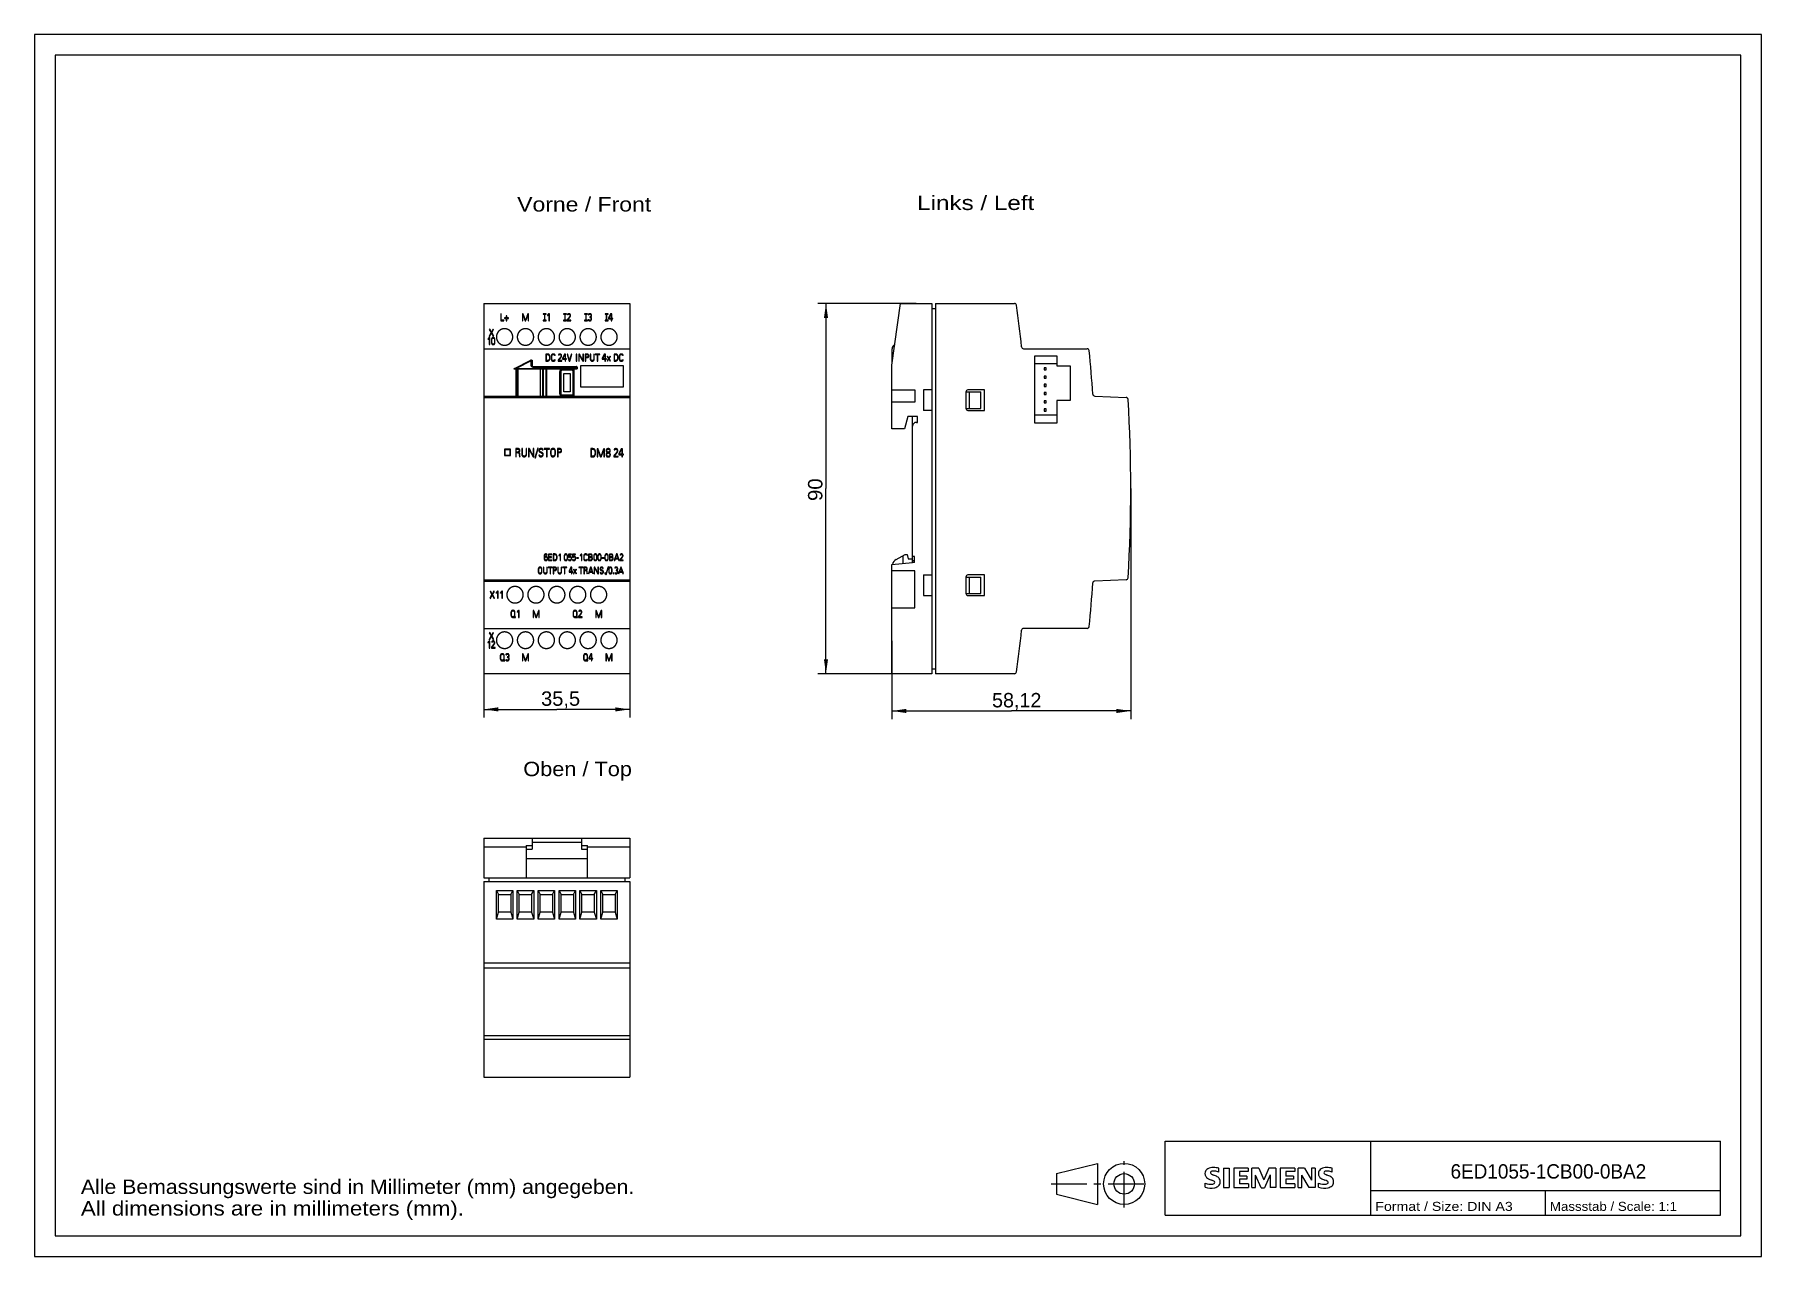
# Model space of a CAD drawing. Extents: x 0 to 420, y 0 to 297.
import ezdxf
from ezdxf.enums import TextEntityAlignment as Align

# ---------------------------------------------------------------- set-up
doc = ezdxf.new("R2010")
doc.units = 0
doc.header["$LTSCALE"] = 23.1
doc.linetypes.add('CENTER', pattern=[0.6, 0.375, -0.075, 0.075, -0.075])
for name, color, linetype in [('10000_FRONT', 7, 'CONTINUOUS'), ('10100_DIM_FRONT', 7, 'CONTINUOUS'), ('10300_FRONT_GERMAN_ENGLISH', 7, 'CONTINUOUS'), ('10500_FRONT_LABELING', 7, 'CONTINUOUS'), ('11000_LEFT', 7, 'CONTINUOUS'), ('11100_DIM_LEFT', 7, 'CONTINUOUS'), ('11300_LEFT_GERMAN_ENGLISH', 7, 'CONTINUOUS'), ('13000_TOP', 7, 'CONTINUOUS'), ('13300_TOP_GERMAN_ENGLISH', 7, 'CONTINUOUS'), ('90000_FRAME', 7, 'CONTINUOUS'), ('91000_TIP', 7, 'CONTINUOUS')]:
    doc.layers.add(name, color=color, linetype=linetype)
doc.dimstyles.get("Standard").update_dxf_attribs({"dimtxt": 2.5, "dimasz": 2.5, "dimexe": 1.25, "dimexo": 0.625, "dimtad": 1, "dimcen": 2.5, "dimazin": 3, "dimtfac": 1, "dimtmove": 0, "dimatfit": 3})

msp = doc.modelspace()

# ---------------------------------------------------------------- texts
at = {"layer": '10300_FRONT_GERMAN_ENGLISH', "color": 7, "linetype": 'CONTINUOUS'}
msp.add_text('Vorne / Front', height=3.5, dxfattribs=at).set_placement((117.382, 253.989), (149.965, 253.989), align=Align.FIT)
at = {"layer": '11300_LEFT_GERMAN_ENGLISH', "color": 7, "linetype": 'CONTINUOUS'}
msp.add_text('Links / Left', height=3.5, dxfattribs=at).set_placement((214.654, 254.352), (243.154, 254.352), align=Align.FIT)
at = {"layer": '13300_TOP_GERMAN_ENGLISH', "color": 7, "linetype": 'CONTINUOUS'}
msp.add_text('Oben / Top', height=3.5, dxfattribs=at).set_placement((118.869, 116.741), (145.286, 116.741), align=Align.FIT)
at = {"layer": '90000_FRAME', "color": 7, "linetype": 'CONTINUOUS'}
for s, height, p, p2 in [('6ED1055-1CB00-0BA2', 3.5, (344.382, 18.925), (391.966, 18.925)), ('Format / Size: DIN A3', 2.2, (326.092, 11.067), (359.511, 11.067)), ('Massstab / Scale: 1:1', 2.2, (368.545, 11.067), (399.45, 11.067))]:
    msp.add_text(s, height=height, dxfattribs=at).set_placement(p, p2, align=Align.FIT)
at = {"layer": '91000_TIP', "color": 7, "linetype": 'CONTINUOUS'}
for s, p, p2 in [('Alle Bemassungswerte sind in Millimeter (mm) angegeben.', (11.276, 15.19), (145.859, 15.19)), ('All dimensions are in millimeters (mm).', (11.276, 9.94), (104.442, 9.94))]:
    msp.add_text(s, height=3.5, dxfattribs=at).set_placement(p, p2, align=Align.FIT)

# ---------------------------------------------------------------- blocks, each defined once
blk = doc.blocks.new('*D0')
at = {"layer": '10100_DIM_FRONT', "linetype": 'CONTINUOUS'}
for p, q in [((109.270844, 186.639203), (109.270844, 130.967761)), ((144.770844, 186.639203), (144.770844, 130.967761)), ((109.270844, 132.967761), (127.020844, 132.967761)), ((144.770844, 132.967761), (127.020844, 132.967761))]:
    blk.add_line(p, q, dxfattribs=at)
for points in [[(112.770844, 133.467761), (109.270844, 132.967761), (112.770844, 132.467761)], [(141.270844, 132.467761), (144.770844, 132.967761), (141.270844, 133.467761)]]:
    blk.add_solid(points, dxfattribs=at)
blk.add_text('35,5', height=3.5, dxfattribs=at).set_placement((123.190186, 133.842761), (132.690186, 133.842761), align=Align.FIT)
blk = doc.blocks.new('*D1')
at = {"layer": '11100_DIM_LEFT', "linetype": 'CONTINUOUS'}
for p, q in [((266.625739, 186.640203), (266.625739, 130.586391)), ((208.503327, 149.640203), (208.503327, 130.586391)), ((208.503327, 132.586391), (237.564533, 132.586391)), ((266.625739, 132.586391), (237.564533, 132.586391))]:
    blk.add_line(p, q, dxfattribs=at)
for points in [[(212.003327, 133.086391), (208.503327, 132.586391), (212.003327, 132.086391)], [(263.125739, 132.086391), (266.625739, 132.586391), (263.125739, 133.086391)]]:
    blk.add_solid(points, dxfattribs=at)
blk.add_text('58,12', height=3.5, dxfattribs=at).set_placement((232.874533, 133.461391), (244.874533, 133.461391), align=Align.FIT)
blk = doc.blocks.new('*D2')
at = {"layer": '11100_DIM_LEFT', "linetype": 'CONTINUOUS'}
for p, q in [((214.407383, 231.640203), (190.486226, 231.640203)), ((192.486226, 231.640203), (192.486226, 186.640203)), ((192.486226, 141.640203), (192.486226, 186.640203)), ((213.352327, 141.640203), (190.486226, 141.640203))]:
    blk.add_line(p, q, dxfattribs=at)
for points in [[(192.986226, 228.140203), (192.486226, 231.640203), (191.986226, 228.140203)], [(191.986226, 145.140203), (192.486226, 141.640203), (192.986226, 145.140203)]]:
    blk.add_solid(points, dxfattribs=at)
blk.add_text('90', height=3.5, rotation=90, dxfattribs=at).set_placement((191.611226, 183.620335), (191.611226, 189.120335), align=Align.FIT)

# ---------------------------------------------------------------- dimensions: what is measured, and where the dimension line sits
at = {"layer": '10100_DIM_FRONT', "linetype": 'CONTINUOUS'}
dim = msp.add_linear_dim(base=(144.771, 132.968), p1=(109.271, 186.639), p2=(144.771, 186.639), dimstyle='Standard', dxfattribs=at)
dim.commit()
dim.dimension.update_dxf_attribs({"geometry": '*D0', "text_midpoint": (127.94, 135.593), "dimtype": 128})
at = {"layer": '11100_DIM_LEFT', "linetype": 'CONTINUOUS'}
dim = msp.add_linear_dim(base=(192.486, 141.64), p1=(214.407, 231.64), p2=(213.352, 141.64), angle=270, dimstyle='Standard', dxfattribs=at)
dim.commit()
dim.dimension.update_dxf_attribs({"geometry": '*D2', "text_midpoint": (189.861, 186.37), "dimtype": 128})
dim = msp.add_linear_dim(base=(266.626, 132.586), p1=(208.503, 149.64), p2=(266.626, 186.64), dimstyle='Standard', dxfattribs=at)
dim.commit()
dim.dimension.update_dxf_attribs({"geometry": '*D1', "text_midpoint": (238.875, 135.211), "dimtype": 128})

# ---------------------------------------------------------------- linework, layer by layer
at = {"layer": '10000_FRONT', "color": 7, "linetype": 'CONTINUOUS'}
for p, q in [((109.271, 231.64), (109.271, 141.64)), ((109.271, 231.64), (144.771, 231.64)), ((144.771, 231.64), (144.771, 141.64)), ((109.271, 220.64), (144.771, 220.64)), ((116.691, 215.829), (120.73, 217.892)), ((117.152, 215.84), (116.691, 215.829)), ((116.739, 215.641), (116.737, 215.64)), ((131.771, 215.64), (116.737, 215.64)), ((116.741, 215.642), (116.739, 215.641)), ((116.768, 215.655), (116.741, 215.642)), ((116.829, 215.685), (116.778, 215.66)), ((116.906, 215.722), (116.829, 215.685)), ((117, 215.767), (116.973, 215.754)), ((117.028, 215.78), (117, 215.767)), ((117.021, 215.64), (117.021, 209.14)), ((117.069, 215.8), (117.028, 215.78)), ((117.097, 215.813), (117.069, 215.8)), ((117.125, 215.827), (117.097, 215.813)), ((117.121, 215.64), (117.121, 209.14)), ((117.152, 215.84), (117.125, 215.827)), ((120.821, 217.714), (117.152, 215.84)), ((117.152, 215.84), (131.971, 215.84)), ((117.486, 215.64), (117.486, 209.14)), ((117.502, 215.64), (117.502, 209.14)), ((120.73, 217.892), (120.821, 217.714)), ((120.821, 216.54), (120.821, 217.714)), ((121.021, 217.714), (120.821, 217.714)), ((121.021, 216.54), (120.821, 216.54)), ((121.021, 217.714), (121.021, 216.54)), ((121.221, 216.34), (121.221, 216.14)), ((121.221, 216.34), (131.771, 216.34)), ((121.221, 216.14), (131.971, 216.14)), ((123.03, 209.14), (123.03, 215.64)), ((123.521, 215.64), (123.521, 209.14)), ((123.721, 215.64), (123.721, 209.14)), ((124.321, 215.64), (124.321, 209.14)), ((124.521, 215.64), (124.521, 209.14)), ((127.721, 209.69), (127.721, 215.09)), ((128.021, 215.09), (127.721, 215.09)), ((128.021, 215.09), (128.021, 209.69)), ((128.201, 215.365), (128.081, 215.64)), ((128.321, 215.39), (128.321, 215.64)), ((130.721, 215.39), (128.321, 215.39)), ((128.758, 210.127), (128.758, 214.653)), ((128.758, 214.653), (130.284, 214.653)), ((130.284, 214.653), (130.284, 210.127)), ((130.721, 215.39), (130.721, 215.64)), ((130.841, 215.365), (130.961, 215.64)), ((130.996, 215.21), (131.271, 215.33)), ((131.021, 209.69), (131.021, 215.09)), ((131.271, 215.09), (131.021, 215.09)), ((131.271, 209.14), (131.271, 215.64)), ((131.771, 215.64), (131.771, 216.34)), ((131.971, 216.14), (131.971, 215.84)), ((132.891, 211.26), (132.891, 216.52)), ((132.891, 216.52), (143.151, 216.52)), ((143.151, 216.52), (143.151, 211.26)), ((130.284, 210.127), (128.758, 210.127)), ((143.151, 211.26), (132.891, 211.26)), ((109.271, 209.121), (144.771, 209.121)), ((109.271, 208.788), (144.771, 208.788)), ((117.021, 209.14), (131.271, 209.14)), ((128.021, 209.69), (127.721, 209.69)), ((128.201, 209.415), (128.081, 209.14)), ((128.321, 209.39), (128.321, 209.14)), ((128.321, 209.39), (130.721, 209.39)), ((130.721, 209.39), (130.721, 209.14)), ((130.841, 209.415), (130.961, 209.14)), ((130.996, 209.57), (131.271, 209.45)), ((131.021, 209.69), (131.271, 209.69)), ((114.271, 196.198), (114.271, 194.697)), ((115.771, 196.198), (114.271, 196.198)), ((114.271, 194.697), (115.771, 194.697)), ((114.371, 196.098), (114.371, 194.797)), ((115.671, 196.098), (114.371, 196.098)), ((114.371, 194.797), (115.671, 194.797)), ((115.671, 194.797), (115.671, 196.098)), ((115.771, 194.697), (115.771, 196.198)), ((109.271, 164.493), (144.771, 164.493)), ((109.271, 164.16), (144.771, 164.16)), ((109.271, 152.64), (144.771, 152.64)), ((144.771, 141.64), (109.271, 141.64))]:
    msp.add_line(p, q, dxfattribs=at)
for points in [[(113.277, 225.196), (113.258, 225.185), (113.241, 225.173), (113.223, 225.162), (113.205, 225.15), (113.187, 225.138), (113.17, 225.126), (113.153, 225.114), (113.136, 225.101), (113.119, 225.088), (113.102, 225.076), (113.085, 225.063), (113.068, 225.049), (113.052, 225.036), (113.035, 225.022), (113.019, 225.009), (113.003, 224.995), (112.987, 224.981), (112.971, 224.966), (112.956, 224.952), (112.94, 224.937), (112.925, 224.922), (112.909, 224.907), (112.894, 224.892), (112.879, 224.877), (112.865, 224.861), (112.85, 224.845), (112.836, 224.83), (112.821, 224.814), (112.807, 224.798), (112.794, 224.781), (112.78, 224.765), (112.766, 224.749), (112.753, 224.732), (112.74, 224.715), (112.727, 224.699), (112.714, 224.682), (112.702, 224.665), (112.69, 224.647), (112.677, 224.63), (112.665, 224.613), (112.654, 224.595), (112.642, 224.577), (112.631, 224.559), (112.619, 224.541), (112.608, 224.523), (112.597, 224.505), (112.587, 224.487), (112.576, 224.468), (112.566, 224.45), (112.556, 224.431), (112.546, 224.412), (112.536, 224.393), (112.527, 224.374), (112.517, 224.355), (112.508, 224.335), (112.499, 224.316), (112.49, 224.296), (112.482, 224.277), (112.474, 224.257), (112.466, 224.237), (112.458, 224.218), (112.45, 224.198), (112.443, 224.178), (112.436, 224.158), (112.429, 224.138), (112.422, 224.118), (112.415, 224.098), (112.409, 224.078), (112.403, 224.057), (112.397, 224.037), (112.391, 224.017), (112.386, 223.996), (112.381, 223.976), (112.376, 223.955), (112.371, 223.935), (112.366, 223.914), (112.362, 223.893), (112.358, 223.872), (112.354, 223.852), (112.35, 223.831), (112.347, 223.81), (112.343, 223.789), (112.34, 223.768), (112.337, 223.746), (112.335, 223.725), (112.332, 223.704), (112.33, 223.683), (112.328, 223.661), (112.326, 223.64), (112.325, 223.619), (112.324, 223.597), (112.323, 223.576), (112.322, 223.554), (112.321, 223.533), (112.321, 223.512), (112.321, 223.49)], [(112.321, 223.49), (112.321, 223.47), (112.321, 223.449), (112.322, 223.429), (112.323, 223.408), (112.323, 223.388), (112.325, 223.367), (112.326, 223.347), (112.328, 223.327), (112.329, 223.306), (112.331, 223.286), (112.333, 223.266), (112.336, 223.246), (112.338, 223.226), (112.341, 223.205), (112.344, 223.185), (112.347, 223.165), (112.351, 223.145), (112.354, 223.125), (112.358, 223.105), (112.362, 223.086), (112.366, 223.066), (112.371, 223.046), (112.375, 223.026), (112.38, 223.006), (112.385, 222.987), (112.391, 222.967), (112.396, 222.947), (112.402, 222.928), (112.407, 222.908), (112.414, 222.888), (112.42, 222.869), (112.426, 222.849), (112.433, 222.83), (112.44, 222.81), (112.447, 222.791), (112.454, 222.772), (112.462, 222.753), (112.469, 222.734), (112.477, 222.715), (112.485, 222.696), (112.493, 222.678), (112.502, 222.659), (112.51, 222.64), (112.519, 222.622), (112.528, 222.604), (112.537, 222.586), (112.546, 222.568), (112.556, 222.55), (112.566, 222.532), (112.575, 222.514), (112.585, 222.496), (112.596, 222.479), (112.606, 222.461), (112.617, 222.444), (112.627, 222.426), (112.638, 222.409), (112.649, 222.392), (112.661, 222.375), (112.672, 222.358), (112.684, 222.341), (112.695, 222.325), (112.708, 222.308), (112.72, 222.292), (112.732, 222.275), (112.745, 222.259), (112.757, 222.243), (112.77, 222.227), (112.784, 222.211), (112.797, 222.195), (112.81, 222.18), (112.824, 222.164), (112.837, 222.149), (112.851, 222.134), (112.865, 222.119), (112.879, 222.104), (112.893, 222.089), (112.908, 222.075), (112.922, 222.061), (112.937, 222.046), (112.952, 222.032), (112.967, 222.018), (112.982, 222.005), (112.997, 221.991), (113.012, 221.978), (113.028, 221.965), (113.043, 221.951), (113.059, 221.938), (113.075, 221.926), (113.091, 221.913), (113.107, 221.901), (113.123, 221.888), (113.14, 221.876), (113.156, 221.864), (113.173, 221.852), (113.19, 221.841), (113.207, 221.829), (113.224, 221.818), (113.241, 221.806), (113.259, 221.795), (113.277, 221.785), (113.294, 221.774), (113.312, 221.763), (113.33, 221.753), (113.348, 221.743), (113.366, 221.733), (113.384, 221.723), (113.402, 221.714), (113.42, 221.705), (113.438, 221.695), (113.457, 221.686), (113.475, 221.678), (113.494, 221.669), (113.513, 221.661), (113.531, 221.653), (113.55, 221.645), (113.569, 221.637), (113.588, 221.629), (113.607, 221.622), (113.626, 221.615), (113.645, 221.608), (113.664, 221.601), (113.684, 221.594), (113.703, 221.588), (113.723, 221.582), (113.742, 221.576), (113.762, 221.57), (113.782, 221.564), (113.802, 221.559), (113.821, 221.554), (113.841, 221.549), (113.861, 221.544), (113.882, 221.539), (113.902, 221.535), (113.922, 221.53), (113.942, 221.526), (113.963, 221.523), (113.983, 221.519), (114.003, 221.516), (114.023, 221.512), (114.044, 221.51), (114.064, 221.507), (114.084, 221.504), (114.105, 221.502), (114.125, 221.5), (114.145, 221.498), (114.166, 221.496), (114.186, 221.495), (114.207, 221.493), (114.227, 221.492), (114.247, 221.492), (114.268, 221.491), (114.288, 221.49), (114.309, 221.49), (114.329, 221.49), (114.35, 221.49), (114.37, 221.491), (114.391, 221.491), (114.411, 221.492), (114.432, 221.493), (114.452, 221.494), (114.473, 221.496), (114.493, 221.498), (114.514, 221.499), (114.534, 221.502), (114.555, 221.504), (114.575, 221.506), (114.596, 221.509), (114.616, 221.512), (114.637, 221.515), (114.657, 221.519), (114.677, 221.522), (114.697, 221.526), (114.718, 221.53), (114.738, 221.534), (114.758, 221.538), (114.778, 221.543), (114.797, 221.548), (114.817, 221.553), (114.837, 221.558), (114.857, 221.563), (114.876, 221.569), (114.896, 221.575), (114.915, 221.581), (114.935, 221.587), (114.954, 221.593), (114.974, 221.6), (114.993, 221.607), (115.012, 221.614), (115.031, 221.621), (115.051, 221.628), (115.07, 221.636), (115.089, 221.643), (115.107, 221.651), (115.126, 221.66), (115.145, 221.668), (115.164, 221.677), (115.183, 221.685), (115.201, 221.694), (115.22, 221.704)], [(116.321, 223.49), (116.321, 223.512), (116.32, 223.533), (116.32, 223.554), (116.319, 223.576), (116.318, 223.597), (116.317, 223.618), (116.315, 223.639), (116.314, 223.66), (116.312, 223.681), (116.31, 223.703), (116.307, 223.724), (116.305, 223.745), (116.302, 223.765), (116.299, 223.786), (116.296, 223.807), (116.292, 223.828), (116.288, 223.849), (116.285, 223.87), (116.28, 223.89), (116.276, 223.911), (116.272, 223.932), (116.267, 223.952), (116.262, 223.973), (116.257, 223.993), (116.251, 224.014), (116.245, 224.034), (116.24, 224.055), (116.233, 224.075), (116.227, 224.096), (116.22, 224.116), (116.214, 224.136), (116.207, 224.156), (116.199, 224.177), (116.192, 224.197), (116.184, 224.217), (116.176, 224.236), (116.168, 224.256), (116.16, 224.276), (116.152, 224.295), (116.143, 224.315), (116.134, 224.334), (116.125, 224.353), (116.116, 224.372), (116.106, 224.391), (116.097, 224.41), (116.087, 224.429), (116.077, 224.447), (116.067, 224.466), (116.056, 224.484), (116.046, 224.502), (116.035, 224.521), (116.024, 224.539), (116.013, 224.557), (116.001, 224.575), (115.99, 224.592), (115.978, 224.61), (115.966, 224.627), (115.954, 224.645), (115.941, 224.662), (115.929, 224.679), (115.916, 224.697), (115.903, 224.714), (115.89, 224.73), (115.877, 224.747), (115.863, 224.764), (115.849, 224.78), (115.835, 224.796), (115.821, 224.813), (115.807, 224.829), (115.793, 224.844), (115.778, 224.86), (115.764, 224.875), (115.749, 224.891), (115.734, 224.906), (115.719, 224.921), (115.704, 224.935), (115.688, 224.95), (115.673, 224.964), (115.657, 224.978), (115.641, 224.993), (115.625, 225.006), (115.609, 225.02), (115.593, 225.034), (115.576, 225.047), (115.56, 225.06), (115.543, 225.073), (115.526, 225.086), (115.509, 225.099), (115.492, 225.112), (115.474, 225.124), (115.457, 225.136), (115.439, 225.148), (115.421, 225.16), (115.403, 225.172), (115.385, 225.183), (115.367, 225.195), (115.349, 225.206), (115.33, 225.217), (115.312, 225.227), (115.293, 225.238), (115.274, 225.248), (115.255, 225.258), (115.237, 225.268), (115.218, 225.278), (115.198, 225.287), (115.179, 225.297), (115.16, 225.306), (115.141, 225.314), (115.121, 225.323), (115.102, 225.331), (115.082, 225.34), (115.062, 225.348), (115.043, 225.355), (115.023, 225.363), (115.003, 225.37), (114.983, 225.377), (114.963, 225.384), (114.943, 225.391), (114.922, 225.398), (114.902, 225.404), (114.881, 225.41), (114.861, 225.416), (114.84, 225.422), (114.82, 225.427), (114.799, 225.432), (114.778, 225.437), (114.757, 225.442), (114.736, 225.447), (114.715, 225.451), (114.694, 225.455), (114.673, 225.459), (114.651, 225.463), (114.63, 225.466), (114.609, 225.469), (114.588, 225.472), (114.567, 225.475), (114.546, 225.477), (114.525, 225.48), (114.503, 225.482), (114.482, 225.484), (114.461, 225.485), (114.44, 225.487), (114.418, 225.488), (114.397, 225.489), (114.376, 225.489), (114.355, 225.49), (114.333, 225.49), (114.312, 225.49), (114.291, 225.49), (114.27, 225.49), (114.248, 225.489), (114.227, 225.488), (114.206, 225.487), (114.184, 225.486), (114.163, 225.484), (114.141, 225.482), (114.12, 225.48), (114.099, 225.478), (114.077, 225.475), (114.056, 225.473), (114.035, 225.47), (114.013, 225.466), (113.992, 225.463), (113.971, 225.459), (113.95, 225.456), (113.929, 225.451), (113.908, 225.447), (113.887, 225.443), (113.867, 225.438), (113.846, 225.433), (113.825, 225.428), (113.805, 225.422), (113.784, 225.417), (113.764, 225.411), (113.743, 225.405), (113.723, 225.399), (113.703, 225.392), (113.683, 225.386), (113.662, 225.379), (113.642, 225.372), (113.622, 225.364), (113.602, 225.357), (113.583, 225.349), (113.563, 225.341), (113.543, 225.333), (113.523, 225.324), (113.504, 225.316), (113.484, 225.307), (113.465, 225.298), (113.445, 225.288), (113.426, 225.279), (113.407, 225.269), (113.388, 225.259), (113.369, 225.249), (113.35, 225.239), (113.332, 225.228), (113.313, 225.218), (113.295, 225.207), (113.277, 225.196)], [(115.22, 221.704), (115.238, 221.713), (115.256, 221.723), (115.274, 221.732), (115.293, 221.742), (115.31, 221.752), (115.328, 221.762), (115.346, 221.773), (115.363, 221.783), (115.381, 221.794), (115.398, 221.805), (115.415, 221.816), (115.432, 221.827), (115.449, 221.839), (115.466, 221.85), (115.483, 221.862), (115.499, 221.874), (115.516, 221.886), (115.532, 221.898), (115.548, 221.911), (115.564, 221.923), (115.58, 221.936), (115.596, 221.949), (115.611, 221.962), (115.627, 221.976), (115.642, 221.989), (115.658, 222.003), (115.673, 222.016), (115.688, 222.03), (115.703, 222.045), (115.718, 222.059), (115.732, 222.073), (115.747, 222.088), (115.761, 222.103), (115.776, 222.118), (115.79, 222.133), (115.803, 222.148), (115.817, 222.163), (115.831, 222.179), (115.844, 222.194), (115.857, 222.21), (115.87, 222.225), (115.883, 222.241), (115.896, 222.257), (115.908, 222.273), (115.92, 222.29), (115.933, 222.306), (115.944, 222.322), (115.956, 222.339), (115.968, 222.356), (115.979, 222.373), (115.991, 222.389), (116.002, 222.406), (116.013, 222.424), (116.024, 222.441), (116.034, 222.458), (116.045, 222.476), (116.055, 222.494), (116.065, 222.511), (116.075, 222.529), (116.085, 222.547), (116.094, 222.565), (116.104, 222.584), (116.113, 222.602), (116.122, 222.62), (116.131, 222.639), (116.139, 222.658), (116.148, 222.676), (116.156, 222.695), (116.164, 222.714), (116.172, 222.733), (116.18, 222.752), (116.187, 222.771), (116.194, 222.79), (116.201, 222.809), (116.208, 222.828), (116.215, 222.848), (116.221, 222.867), (116.227, 222.886), (116.233, 222.906), (116.239, 222.925), (116.245, 222.945), (116.25, 222.964), (116.256, 222.984), (116.261, 223.003), (116.266, 223.023), (116.27, 223.043), (116.275, 223.063), (116.279, 223.083), (116.283, 223.103), (116.287, 223.123), (116.29, 223.143), (116.294, 223.163), (116.297, 223.183), (116.3, 223.203), (116.303, 223.224), (116.306, 223.244), (116.308, 223.264), (116.31, 223.285), (116.312, 223.305), (116.314, 223.326), (116.316, 223.346), (116.317, 223.367), (116.318, 223.387), (116.319, 223.408), (116.32, 223.428), (116.32, 223.449), (116.321, 223.47), (116.321, 223.49)], [(118.357, 225.196), (118.338, 225.185), (118.321, 225.173), (118.303, 225.162), (118.285, 225.15), (118.267, 225.138), (118.25, 225.126), (118.233, 225.114), (118.216, 225.101), (118.199, 225.088), (118.182, 225.076), (118.165, 225.063), (118.148, 225.049), (118.132, 225.036), (118.115, 225.022), (118.099, 225.009), (118.083, 224.995), (118.067, 224.981), (118.051, 224.966), (118.036, 224.952), (118.02, 224.937), (118.005, 224.922), (117.989, 224.907), (117.974, 224.892), (117.959, 224.877), (117.945, 224.861), (117.93, 224.845), (117.916, 224.83), (117.901, 224.814), (117.887, 224.798), (117.874, 224.781), (117.86, 224.765), (117.846, 224.749), (117.833, 224.732), (117.82, 224.715), (117.807, 224.699), (117.794, 224.682), (117.782, 224.665), (117.77, 224.647), (117.757, 224.63), (117.745, 224.613), (117.734, 224.595), (117.722, 224.577), (117.711, 224.559), (117.699, 224.541), (117.688, 224.523), (117.677, 224.505), (117.667, 224.487), (117.656, 224.468), (117.646, 224.45), (117.636, 224.431), (117.626, 224.412), (117.616, 224.393), (117.607, 224.374), (117.597, 224.355), (117.588, 224.335), (117.579, 224.316), (117.57, 224.296), (117.562, 224.277), (117.554, 224.257), (117.546, 224.237), (117.538, 224.218), (117.53, 224.198), (117.523, 224.178), (117.516, 224.158), (117.509, 224.138), (117.502, 224.118), (117.495, 224.098), (117.489, 224.078), (117.483, 224.057), (117.477, 224.037), (117.471, 224.017), (117.466, 223.996), (117.461, 223.976), (117.456, 223.955), (117.451, 223.935), (117.446, 223.914), (117.442, 223.893), (117.438, 223.872), (117.434, 223.852), (117.43, 223.831), (117.427, 223.81), (117.423, 223.789), (117.42, 223.768), (117.417, 223.746), (117.415, 223.725), (117.412, 223.704), (117.41, 223.683), (117.408, 223.661), (117.406, 223.64), (117.405, 223.619), (117.404, 223.597), (117.403, 223.576), (117.402, 223.554), (117.401, 223.533), (117.401, 223.512), (117.401, 223.49)], [(117.401, 223.49), (117.401, 223.47), (117.401, 223.449), (117.402, 223.429), (117.403, 223.408), (117.403, 223.388), (117.405, 223.367), (117.406, 223.347), (117.408, 223.327), (117.409, 223.306), (117.411, 223.286), (117.413, 223.266), (117.416, 223.246), (117.418, 223.226), (117.421, 223.205), (117.424, 223.185), (117.427, 223.165), (117.431, 223.145), (117.434, 223.125), (117.438, 223.105), (117.442, 223.086), (117.446, 223.066), (117.451, 223.046), (117.455, 223.026), (117.46, 223.006), (117.465, 222.987), (117.471, 222.967), (117.476, 222.947), (117.482, 222.928), (117.487, 222.908), (117.494, 222.888), (117.5, 222.869), (117.506, 222.849), (117.513, 222.83), (117.52, 222.81), (117.527, 222.791), (117.534, 222.772), (117.542, 222.753), (117.549, 222.734), (117.557, 222.715), (117.565, 222.696), (117.573, 222.678), (117.582, 222.659), (117.59, 222.64), (117.599, 222.622), (117.608, 222.604), (117.617, 222.586), (117.626, 222.568), (117.636, 222.55), (117.646, 222.532), (117.655, 222.514), (117.665, 222.496), (117.676, 222.479), (117.686, 222.461), (117.697, 222.444), (117.707, 222.426), (117.718, 222.409), (117.729, 222.392), (117.741, 222.375), (117.752, 222.358), (117.764, 222.341), (117.775, 222.325), (117.788, 222.308), (117.8, 222.292), (117.812, 222.275), (117.825, 222.259), (117.837, 222.243), (117.85, 222.227), (117.864, 222.211), (117.877, 222.195), (117.89, 222.18), (117.904, 222.164), (117.917, 222.149), (117.931, 222.134), (117.945, 222.119), (117.959, 222.104), (117.973, 222.089), (117.988, 222.075), (118.002, 222.061), (118.017, 222.046), (118.032, 222.032), (118.047, 222.018), (118.062, 222.005), (118.077, 221.991), (118.092, 221.978), (118.108, 221.965), (118.123, 221.951), (118.139, 221.938), (118.155, 221.926), (118.171, 221.913), (118.187, 221.901), (118.203, 221.888), (118.22, 221.876), (118.236, 221.864), (118.253, 221.852), (118.27, 221.841), (118.287, 221.829), (118.304, 221.818), (118.321, 221.806), (118.339, 221.795), (118.357, 221.785), (118.374, 221.774), (118.392, 221.763), (118.41, 221.753), (118.428, 221.743), (118.446, 221.733), (118.464, 221.723), (118.482, 221.714), (118.5, 221.705), (118.518, 221.695), (118.537, 221.686), (118.555, 221.678), (118.574, 221.669), (118.593, 221.661), (118.611, 221.653), (118.63, 221.645), (118.649, 221.637), (118.668, 221.629), (118.687, 221.622), (118.706, 221.615), (118.725, 221.608), (118.744, 221.601), (118.764, 221.594), (118.783, 221.588), (118.803, 221.582), (118.822, 221.576), (118.842, 221.57), (118.862, 221.564), (118.882, 221.559), (118.901, 221.554), (118.921, 221.549), (118.941, 221.544), (118.962, 221.539), (118.982, 221.535), (119.002, 221.53), (119.022, 221.526), (119.043, 221.523), (119.063, 221.519), (119.083, 221.516), (119.103, 221.512), (119.124, 221.51), (119.144, 221.507), (119.164, 221.504), (119.185, 221.502), (119.205, 221.5), (119.225, 221.498), (119.246, 221.496), (119.266, 221.495), (119.287, 221.493), (119.307, 221.492), (119.327, 221.492), (119.348, 221.491), (119.368, 221.49), (119.389, 221.49), (119.409, 221.49), (119.43, 221.49), (119.45, 221.491), (119.471, 221.491), (119.491, 221.492), (119.512, 221.493), (119.532, 221.494), (119.553, 221.496), (119.573, 221.498), (119.594, 221.499), (119.614, 221.502), (119.635, 221.504), (119.655, 221.506), (119.676, 221.509), (119.696, 221.512), (119.717, 221.515), (119.737, 221.519), (119.757, 221.522), (119.777, 221.526), (119.798, 221.53), (119.818, 221.534), (119.838, 221.538), (119.858, 221.543), (119.877, 221.548), (119.897, 221.553), (119.917, 221.558), (119.937, 221.563), (119.956, 221.569), (119.976, 221.575), (119.995, 221.581), (120.015, 221.587), (120.034, 221.593), (120.054, 221.6), (120.073, 221.607), (120.092, 221.614), (120.111, 221.621), (120.131, 221.628), (120.15, 221.636), (120.169, 221.643), (120.187, 221.651), (120.206, 221.66), (120.225, 221.668), (120.244, 221.677), (120.263, 221.685), (120.281, 221.694), (120.3, 221.704)], [(121.401, 223.49), (121.401, 223.512), (121.4, 223.533), (121.4, 223.554), (121.399, 223.576), (121.398, 223.597), (121.397, 223.618), (121.395, 223.639), (121.394, 223.66), (121.392, 223.681), (121.39, 223.703), (121.387, 223.724), (121.385, 223.745), (121.382, 223.765), (121.379, 223.786), (121.376, 223.807), (121.372, 223.828), (121.368, 223.849), (121.365, 223.87), (121.36, 223.89), (121.356, 223.911), (121.352, 223.932), (121.347, 223.952), (121.342, 223.973), (121.337, 223.993), (121.331, 224.014), (121.325, 224.034), (121.32, 224.055), (121.313, 224.075), (121.307, 224.096), (121.3, 224.116), (121.294, 224.136), (121.287, 224.156), (121.279, 224.177), (121.272, 224.197), (121.264, 224.217), (121.256, 224.236), (121.248, 224.256), (121.24, 224.276), (121.232, 224.295), (121.223, 224.315), (121.214, 224.334), (121.205, 224.353), (121.196, 224.372), (121.186, 224.391), (121.177, 224.41), (121.167, 224.429), (121.157, 224.447), (121.147, 224.466), (121.136, 224.484), (121.126, 224.502), (121.115, 224.521), (121.104, 224.539), (121.093, 224.557), (121.081, 224.575), (121.07, 224.592), (121.058, 224.61), (121.046, 224.627), (121.034, 224.645), (121.021, 224.662), (121.009, 224.679), (120.996, 224.697), (120.983, 224.714), (120.97, 224.73), (120.957, 224.747), (120.943, 224.764), (120.929, 224.78), (120.915, 224.796), (120.901, 224.813), (120.887, 224.829), (120.873, 224.844), (120.858, 224.86), (120.844, 224.875), (120.829, 224.891), (120.814, 224.906), (120.799, 224.921), (120.784, 224.935), (120.768, 224.95), (120.753, 224.964), (120.737, 224.978), (120.721, 224.993), (120.705, 225.006), (120.689, 225.02), (120.673, 225.034), (120.656, 225.047), (120.64, 225.06), (120.623, 225.073), (120.606, 225.086), (120.589, 225.099), (120.572, 225.112), (120.554, 225.124), (120.537, 225.136), (120.519, 225.148), (120.501, 225.16), (120.483, 225.172), (120.465, 225.183), (120.447, 225.195), (120.429, 225.206), (120.41, 225.217), (120.392, 225.227), (120.373, 225.238), (120.354, 225.248), (120.335, 225.258), (120.317, 225.268), (120.298, 225.278), (120.278, 225.287), (120.259, 225.297), (120.24, 225.306), (120.221, 225.314), (120.201, 225.323), (120.182, 225.331), (120.162, 225.34), (120.142, 225.348), (120.123, 225.355), (120.103, 225.363), (120.083, 225.37), (120.063, 225.377), (120.043, 225.384), (120.023, 225.391), (120.002, 225.398), (119.982, 225.404), (119.961, 225.41), (119.941, 225.416), (119.92, 225.422), (119.9, 225.427), (119.879, 225.432), (119.858, 225.437), (119.837, 225.442), (119.816, 225.447), (119.795, 225.451), (119.774, 225.455), (119.753, 225.459), (119.731, 225.463), (119.71, 225.466), (119.689, 225.469), (119.668, 225.472), (119.647, 225.475), (119.626, 225.477), (119.605, 225.48), (119.583, 225.482), (119.562, 225.484), (119.541, 225.485), (119.52, 225.487), (119.498, 225.488), (119.477, 225.489), (119.456, 225.489), (119.435, 225.49), (119.413, 225.49), (119.392, 225.49), (119.371, 225.49), (119.35, 225.49), (119.328, 225.489), (119.307, 225.488), (119.286, 225.487), (119.264, 225.486), (119.243, 225.484), (119.221, 225.482), (119.2, 225.48), (119.179, 225.478), (119.157, 225.475), (119.136, 225.473), (119.115, 225.47), (119.093, 225.466), (119.072, 225.463), (119.051, 225.459), (119.03, 225.456), (119.009, 225.451), (118.988, 225.447), (118.967, 225.443), (118.947, 225.438), (118.926, 225.433), (118.905, 225.428), (118.885, 225.422), (118.864, 225.417), (118.844, 225.411), (118.823, 225.405), (118.803, 225.399), (118.783, 225.392), (118.763, 225.386), (118.742, 225.379), (118.722, 225.372), (118.702, 225.364), (118.682, 225.357), (118.663, 225.349), (118.643, 225.341), (118.623, 225.333), (118.603, 225.324), (118.584, 225.316), (118.564, 225.307), (118.545, 225.298), (118.525, 225.288), (118.506, 225.279), (118.487, 225.269), (118.468, 225.259), (118.449, 225.249), (118.43, 225.239), (118.412, 225.228), (118.393, 225.218), (118.375, 225.207), (118.357, 225.196)], [(120.3, 221.704), (120.318, 221.713), (120.336, 221.723), (120.354, 221.732), (120.373, 221.742), (120.39, 221.752), (120.408, 221.762), (120.426, 221.773), (120.443, 221.783), (120.461, 221.794), (120.478, 221.805), (120.495, 221.816), (120.512, 221.827), (120.529, 221.839), (120.546, 221.85), (120.563, 221.862), (120.579, 221.874), (120.596, 221.886), (120.612, 221.898), (120.628, 221.911), (120.644, 221.923), (120.66, 221.936), (120.676, 221.949), (120.691, 221.962), (120.707, 221.976), (120.722, 221.989), (120.738, 222.003), (120.753, 222.016), (120.768, 222.03), (120.783, 222.045), (120.798, 222.059), (120.812, 222.073), (120.827, 222.088), (120.841, 222.103), (120.856, 222.118), (120.87, 222.133), (120.883, 222.148), (120.897, 222.163), (120.911, 222.179), (120.924, 222.194), (120.937, 222.21), (120.95, 222.225), (120.963, 222.241), (120.976, 222.257), (120.988, 222.273), (121, 222.29), (121.013, 222.306), (121.024, 222.322), (121.036, 222.339), (121.048, 222.356), (121.059, 222.373), (121.071, 222.389), (121.082, 222.406), (121.093, 222.424), (121.104, 222.441), (121.114, 222.458), (121.125, 222.476), (121.135, 222.494), (121.145, 222.511), (121.155, 222.529), (121.165, 222.547), (121.174, 222.565), (121.184, 222.584), (121.193, 222.602), (121.202, 222.62), (121.211, 222.639), (121.219, 222.658), (121.228, 222.676), (121.236, 222.695), (121.244, 222.714), (121.252, 222.733), (121.26, 222.752), (121.267, 222.771), (121.274, 222.79), (121.281, 222.809), (121.288, 222.828), (121.295, 222.848), (121.301, 222.867), (121.307, 222.886), (121.313, 222.906), (121.319, 222.925), (121.325, 222.945), (121.33, 222.964), (121.336, 222.984), (121.341, 223.003), (121.346, 223.023), (121.35, 223.043), (121.355, 223.063), (121.359, 223.083), (121.363, 223.103), (121.367, 223.123), (121.37, 223.143), (121.374, 223.163), (121.377, 223.183), (121.38, 223.203), (121.383, 223.224), (121.386, 223.244), (121.388, 223.264), (121.39, 223.285), (121.392, 223.305), (121.394, 223.326), (121.396, 223.346), (121.397, 223.367), (121.398, 223.387), (121.399, 223.408), (121.4, 223.428), (121.4, 223.449), (121.401, 223.47), (121.401, 223.49)], [(123.437, 225.196), (123.418, 225.185), (123.401, 225.173), (123.383, 225.162), (123.365, 225.15), (123.347, 225.138), (123.33, 225.126), (123.313, 225.114), (123.296, 225.101), (123.279, 225.088), (123.262, 225.076), (123.245, 225.063), (123.228, 225.049), (123.212, 225.036), (123.195, 225.022), (123.179, 225.009), (123.163, 224.995), (123.147, 224.981), (123.131, 224.966), (123.116, 224.952), (123.1, 224.937), (123.085, 224.922), (123.069, 224.907), (123.054, 224.892), (123.039, 224.877), (123.025, 224.861), (123.01, 224.845), (122.996, 224.83), (122.981, 224.814), (122.967, 224.798), (122.954, 224.781), (122.94, 224.765), (122.926, 224.749), (122.913, 224.732), (122.9, 224.715), (122.887, 224.699), (122.874, 224.682), (122.862, 224.665), (122.85, 224.647), (122.837, 224.63), (122.825, 224.613), (122.814, 224.595), (122.802, 224.577), (122.791, 224.559), (122.779, 224.541), (122.768, 224.523), (122.757, 224.505), (122.747, 224.487), (122.736, 224.468), (122.726, 224.45), (122.716, 224.431), (122.706, 224.412), (122.696, 224.393), (122.687, 224.374), (122.677, 224.355), (122.668, 224.335), (122.659, 224.316), (122.65, 224.296), (122.642, 224.277), (122.634, 224.257), (122.626, 224.237), (122.618, 224.218), (122.61, 224.198), (122.603, 224.178), (122.596, 224.158), (122.589, 224.138), (122.582, 224.118), (122.575, 224.098), (122.569, 224.078), (122.563, 224.057), (122.557, 224.037), (122.551, 224.017), (122.546, 223.996), (122.541, 223.976), (122.536, 223.955), (122.531, 223.935), (122.526, 223.914), (122.522, 223.893), (122.518, 223.872), (122.514, 223.852), (122.51, 223.831), (122.507, 223.81), (122.503, 223.789), (122.5, 223.768), (122.497, 223.746), (122.495, 223.725), (122.492, 223.704), (122.49, 223.683), (122.488, 223.661), (122.486, 223.64), (122.485, 223.619), (122.484, 223.597), (122.483, 223.576), (122.482, 223.554), (122.481, 223.533), (122.481, 223.512), (122.481, 223.49)], [(122.481, 223.49), (122.481, 223.47), (122.481, 223.449), (122.482, 223.429), (122.483, 223.408), (122.483, 223.388), (122.485, 223.367), (122.486, 223.347), (122.488, 223.327), (122.489, 223.306), (122.491, 223.286), (122.493, 223.266), (122.496, 223.246), (122.498, 223.226), (122.501, 223.205), (122.504, 223.185), (122.507, 223.165), (122.511, 223.145), (122.514, 223.125), (122.518, 223.105), (122.522, 223.086), (122.526, 223.066), (122.531, 223.046), (122.535, 223.026), (122.54, 223.006), (122.545, 222.987), (122.551, 222.967), (122.556, 222.947), (122.562, 222.928), (122.567, 222.908), (122.574, 222.888), (122.58, 222.869), (122.586, 222.849), (122.593, 222.83), (122.6, 222.81), (122.607, 222.791), (122.614, 222.772), (122.622, 222.753), (122.629, 222.734), (122.637, 222.715), (122.645, 222.696), (122.653, 222.678), (122.662, 222.659), (122.67, 222.64), (122.679, 222.622), (122.688, 222.604), (122.697, 222.586), (122.706, 222.568), (122.716, 222.55), (122.726, 222.532), (122.735, 222.514), (122.745, 222.496), (122.756, 222.479), (122.766, 222.461), (122.777, 222.444), (122.787, 222.426), (122.798, 222.409), (122.809, 222.392), (122.821, 222.375), (122.832, 222.358), (122.844, 222.341), (122.855, 222.325), (122.868, 222.308), (122.88, 222.292), (122.892, 222.275), (122.905, 222.259), (122.917, 222.243), (122.93, 222.227), (122.944, 222.211), (122.957, 222.195), (122.97, 222.18), (122.984, 222.164), (122.997, 222.149), (123.011, 222.134), (123.025, 222.119), (123.039, 222.104), (123.053, 222.089), (123.068, 222.075), (123.082, 222.061), (123.097, 222.046), (123.112, 222.032), (123.127, 222.018), (123.142, 222.005), (123.157, 221.991), (123.172, 221.978), (123.188, 221.965), (123.203, 221.951), (123.219, 221.938), (123.235, 221.926), (123.251, 221.913), (123.267, 221.901), (123.283, 221.888), (123.3, 221.876), (123.316, 221.864), (123.333, 221.852), (123.35, 221.841), (123.367, 221.829), (123.384, 221.818), (123.401, 221.806), (123.419, 221.795), (123.437, 221.785), (123.454, 221.774), (123.472, 221.763), (123.49, 221.753), (123.508, 221.743), (123.526, 221.733), (123.544, 221.723), (123.562, 221.714), (123.58, 221.705), (123.598, 221.695), (123.617, 221.686), (123.635, 221.678), (123.654, 221.669), (123.673, 221.661), (123.691, 221.653), (123.71, 221.645), (123.729, 221.637), (123.748, 221.629), (123.767, 221.622), (123.786, 221.615), (123.805, 221.608), (123.824, 221.601), (123.844, 221.594), (123.863, 221.588), (123.883, 221.582), (123.902, 221.576), (123.922, 221.57), (123.942, 221.564), (123.962, 221.559), (123.981, 221.554), (124.001, 221.549), (124.021, 221.544), (124.042, 221.539), (124.062, 221.535), (124.082, 221.53), (124.102, 221.526), (124.123, 221.523), (124.143, 221.519), (124.163, 221.516), (124.183, 221.512), (124.204, 221.51), (124.224, 221.507), (124.244, 221.504), (124.265, 221.502), (124.285, 221.5), (124.305, 221.498), (124.326, 221.496), (124.346, 221.495), (124.367, 221.493), (124.387, 221.492), (124.407, 221.492), (124.428, 221.491), (124.448, 221.49), (124.469, 221.49), (124.489, 221.49), (124.51, 221.49), (124.53, 221.491), (124.551, 221.491), (124.571, 221.492), (124.592, 221.493), (124.612, 221.494), (124.633, 221.496), (124.653, 221.498), (124.674, 221.499), (124.694, 221.502), (124.715, 221.504), (124.735, 221.506), (124.756, 221.509), (124.776, 221.512), (124.797, 221.515), (124.817, 221.519), (124.837, 221.522), (124.857, 221.526), (124.878, 221.53), (124.898, 221.534), (124.918, 221.538), (124.938, 221.543), (124.957, 221.548), (124.977, 221.553), (124.997, 221.558), (125.017, 221.563), (125.036, 221.569), (125.056, 221.575), (125.075, 221.581), (125.095, 221.587), (125.114, 221.593), (125.134, 221.6), (125.153, 221.607), (125.172, 221.614), (125.191, 221.621), (125.211, 221.628), (125.23, 221.636), (125.249, 221.643), (125.267, 221.651), (125.286, 221.66), (125.305, 221.668), (125.324, 221.677), (125.343, 221.685), (125.361, 221.694), (125.38, 221.704)], [(126.481, 223.49), (126.481, 223.512), (126.48, 223.533), (126.48, 223.554), (126.479, 223.576), (126.478, 223.597), (126.477, 223.618), (126.475, 223.639), (126.474, 223.66), (126.472, 223.681), (126.47, 223.703), (126.467, 223.724), (126.465, 223.745), (126.462, 223.765), (126.459, 223.786), (126.456, 223.807), (126.452, 223.828), (126.448, 223.849), (126.445, 223.87), (126.44, 223.89), (126.436, 223.911), (126.432, 223.932), (126.427, 223.952), (126.422, 223.973), (126.417, 223.993), (126.411, 224.014), (126.405, 224.034), (126.4, 224.055), (126.393, 224.075), (126.387, 224.096), (126.38, 224.116), (126.374, 224.136), (126.367, 224.156), (126.359, 224.177), (126.352, 224.197), (126.344, 224.217), (126.336, 224.236), (126.328, 224.256), (126.32, 224.276), (126.312, 224.295), (126.303, 224.315), (126.294, 224.334), (126.285, 224.353), (126.276, 224.372), (126.266, 224.391), (126.257, 224.41), (126.247, 224.429), (126.237, 224.447), (126.227, 224.466), (126.216, 224.484), (126.206, 224.502), (126.195, 224.521), (126.184, 224.539), (126.173, 224.557), (126.161, 224.575), (126.15, 224.592), (126.138, 224.61), (126.126, 224.627), (126.114, 224.645), (126.101, 224.662), (126.089, 224.679), (126.076, 224.697), (126.063, 224.714), (126.05, 224.73), (126.037, 224.747), (126.023, 224.764), (126.009, 224.78), (125.995, 224.796), (125.981, 224.813), (125.967, 224.829), (125.953, 224.844), (125.938, 224.86), (125.924, 224.875), (125.909, 224.891), (125.894, 224.906), (125.879, 224.921), (125.864, 224.935), (125.848, 224.95), (125.833, 224.964), (125.817, 224.978), (125.801, 224.993), (125.785, 225.006), (125.769, 225.02), (125.753, 225.034), (125.736, 225.047), (125.72, 225.06), (125.703, 225.073), (125.686, 225.086), (125.669, 225.099), (125.652, 225.112), (125.634, 225.124), (125.617, 225.136), (125.599, 225.148), (125.581, 225.16), (125.563, 225.172), (125.545, 225.183), (125.527, 225.195), (125.509, 225.206), (125.49, 225.217), (125.472, 225.227), (125.453, 225.238), (125.434, 225.248), (125.415, 225.258), (125.397, 225.268), (125.378, 225.278), (125.358, 225.287), (125.339, 225.297), (125.32, 225.306), (125.301, 225.314), (125.281, 225.323), (125.262, 225.331), (125.242, 225.34), (125.222, 225.348), (125.203, 225.355), (125.183, 225.363), (125.163, 225.37), (125.143, 225.377), (125.123, 225.384), (125.103, 225.391), (125.082, 225.398), (125.062, 225.404), (125.041, 225.41), (125.021, 225.416), (125, 225.422), (124.98, 225.427), (124.959, 225.432), (124.938, 225.437), (124.917, 225.442), (124.896, 225.447), (124.875, 225.451), (124.854, 225.455), (124.833, 225.459), (124.811, 225.463), (124.79, 225.466), (124.769, 225.469), (124.748, 225.472), (124.727, 225.475), (124.706, 225.477), (124.685, 225.48), (124.663, 225.482), (124.642, 225.484), (124.621, 225.485), (124.6, 225.487), (124.578, 225.488), (124.557, 225.489), (124.536, 225.489), (124.515, 225.49), (124.493, 225.49), (124.472, 225.49), (124.451, 225.49), (124.43, 225.49), (124.408, 225.489), (124.387, 225.488), (124.366, 225.487), (124.344, 225.486), (124.323, 225.484), (124.301, 225.482), (124.28, 225.48), (124.259, 225.478), (124.237, 225.475), (124.216, 225.473), (124.195, 225.47), (124.173, 225.466), (124.152, 225.463), (124.131, 225.459), (124.11, 225.456), (124.089, 225.451), (124.068, 225.447), (124.047, 225.443), (124.027, 225.438), (124.006, 225.433), (123.985, 225.428), (123.965, 225.422), (123.944, 225.417), (123.924, 225.411), (123.903, 225.405), (123.883, 225.399), (123.863, 225.392), (123.843, 225.386), (123.822, 225.379), (123.802, 225.372), (123.782, 225.364), (123.762, 225.357), (123.743, 225.349), (123.723, 225.341), (123.703, 225.333), (123.683, 225.324), (123.664, 225.316), (123.644, 225.307), (123.625, 225.298), (123.605, 225.288), (123.586, 225.279), (123.567, 225.269), (123.548, 225.259), (123.529, 225.249), (123.51, 225.239), (123.492, 225.228), (123.473, 225.218), (123.455, 225.207), (123.437, 225.196)], [(125.38, 221.704), (125.398, 221.713), (125.416, 221.723), (125.434, 221.732), (125.453, 221.742), (125.47, 221.752), (125.488, 221.762), (125.506, 221.773), (125.523, 221.783), (125.541, 221.794), (125.558, 221.805), (125.575, 221.816), (125.592, 221.827), (125.609, 221.839), (125.626, 221.85), (125.643, 221.862), (125.659, 221.874), (125.676, 221.886), (125.692, 221.898), (125.708, 221.911), (125.724, 221.923), (125.74, 221.936), (125.756, 221.949), (125.771, 221.962), (125.787, 221.976), (125.802, 221.989), (125.818, 222.003), (125.833, 222.016), (125.848, 222.03), (125.863, 222.045), (125.878, 222.059), (125.892, 222.073), (125.907, 222.088), (125.921, 222.103), (125.936, 222.118), (125.95, 222.133), (125.963, 222.148), (125.977, 222.163), (125.991, 222.179), (126.004, 222.194), (126.017, 222.21), (126.03, 222.225), (126.043, 222.241), (126.056, 222.257), (126.068, 222.273), (126.08, 222.29), (126.093, 222.306), (126.104, 222.322), (126.116, 222.339), (126.128, 222.356), (126.139, 222.373), (126.151, 222.389), (126.162, 222.406), (126.173, 222.424), (126.184, 222.441), (126.194, 222.458), (126.205, 222.476), (126.215, 222.494), (126.225, 222.511), (126.235, 222.529), (126.245, 222.547), (126.254, 222.565), (126.264, 222.584), (126.273, 222.602), (126.282, 222.62), (126.291, 222.639), (126.299, 222.658), (126.308, 222.676), (126.316, 222.695), (126.324, 222.714), (126.332, 222.733), (126.34, 222.752), (126.347, 222.771), (126.354, 222.79), (126.361, 222.809), (126.368, 222.828), (126.375, 222.848), (126.381, 222.867), (126.387, 222.886), (126.393, 222.906), (126.399, 222.925), (126.405, 222.945), (126.41, 222.964), (126.416, 222.984), (126.421, 223.003), (126.426, 223.023), (126.43, 223.043), (126.435, 223.063), (126.439, 223.083), (126.443, 223.103), (126.447, 223.123), (126.45, 223.143), (126.454, 223.163), (126.457, 223.183), (126.46, 223.203), (126.463, 223.224), (126.466, 223.244), (126.468, 223.264), (126.47, 223.285), (126.472, 223.305), (126.474, 223.326), (126.476, 223.346), (126.477, 223.367), (126.478, 223.387), (126.479, 223.408), (126.48, 223.428), (126.48, 223.449), (126.481, 223.47), (126.481, 223.49)], [(128.517, 225.196), (128.498, 225.185), (128.481, 225.173), (128.463, 225.162), (128.445, 225.15), (128.427, 225.138), (128.41, 225.126), (128.393, 225.114), (128.376, 225.101), (128.359, 225.088), (128.342, 225.076), (128.325, 225.063), (128.308, 225.049), (128.292, 225.036), (128.275, 225.022), (128.259, 225.009), (128.243, 224.995), (128.227, 224.981), (128.211, 224.966), (128.196, 224.952), (128.18, 224.937), (128.165, 224.922), (128.149, 224.907), (128.134, 224.892), (128.119, 224.877), (128.105, 224.861), (128.09, 224.845), (128.076, 224.83), (128.061, 224.814), (128.047, 224.798), (128.034, 224.781), (128.02, 224.765), (128.006, 224.749), (127.993, 224.732), (127.98, 224.715), (127.967, 224.699), (127.954, 224.682), (127.942, 224.665), (127.93, 224.647), (127.917, 224.63), (127.905, 224.613), (127.894, 224.595), (127.882, 224.577), (127.871, 224.559), (127.859, 224.541), (127.848, 224.523), (127.837, 224.505), (127.827, 224.487), (127.816, 224.468), (127.806, 224.45), (127.796, 224.431), (127.786, 224.412), (127.776, 224.393), (127.767, 224.374), (127.757, 224.355), (127.748, 224.335), (127.739, 224.316), (127.73, 224.296), (127.722, 224.277), (127.714, 224.257), (127.706, 224.237), (127.698, 224.218), (127.69, 224.198), (127.683, 224.178), (127.676, 224.158), (127.669, 224.138), (127.662, 224.118), (127.655, 224.098), (127.649, 224.078), (127.643, 224.057), (127.637, 224.037), (127.631, 224.017), (127.626, 223.996), (127.621, 223.976), (127.616, 223.955), (127.611, 223.935), (127.606, 223.914), (127.602, 223.893), (127.598, 223.872), (127.594, 223.852), (127.59, 223.831), (127.587, 223.81), (127.583, 223.789), (127.58, 223.768), (127.577, 223.746), (127.575, 223.725), (127.572, 223.704), (127.57, 223.683), (127.568, 223.661), (127.566, 223.64), (127.565, 223.619), (127.564, 223.597), (127.563, 223.576), (127.562, 223.554), (127.561, 223.533), (127.561, 223.512), (127.561, 223.49)], [(127.561, 223.49), (127.561, 223.47), (127.561, 223.449), (127.562, 223.429), (127.563, 223.408), (127.563, 223.388), (127.565, 223.367), (127.566, 223.347), (127.568, 223.327), (127.569, 223.306), (127.571, 223.286), (127.573, 223.266), (127.576, 223.246), (127.578, 223.226), (127.581, 223.205), (127.584, 223.185), (127.587, 223.165), (127.591, 223.145), (127.594, 223.125), (127.598, 223.105), (127.602, 223.086), (127.606, 223.066), (127.611, 223.046), (127.615, 223.026), (127.62, 223.006), (127.625, 222.987), (127.631, 222.967), (127.636, 222.947), (127.642, 222.928), (127.647, 222.908), (127.654, 222.888), (127.66, 222.869), (127.666, 222.849), (127.673, 222.83), (127.68, 222.81), (127.687, 222.791), (127.694, 222.772), (127.702, 222.753), (127.709, 222.734), (127.717, 222.715), (127.725, 222.696), (127.733, 222.678), (127.742, 222.659), (127.75, 222.64), (127.759, 222.622), (127.768, 222.604), (127.777, 222.586), (127.786, 222.568), (127.796, 222.55), (127.806, 222.532), (127.815, 222.514), (127.825, 222.496), (127.836, 222.479), (127.846, 222.461), (127.857, 222.444), (127.867, 222.426), (127.878, 222.409), (127.889, 222.392), (127.901, 222.375), (127.912, 222.358), (127.924, 222.341), (127.935, 222.325), (127.948, 222.308), (127.96, 222.292), (127.972, 222.275), (127.985, 222.259), (127.997, 222.243), (128.01, 222.227), (128.023, 222.211), (128.037, 222.195), (128.05, 222.18), (128.064, 222.164), (128.077, 222.149), (128.091, 222.134), (128.105, 222.119), (128.119, 222.104), (128.133, 222.089), (128.148, 222.075), (128.162, 222.061), (128.177, 222.046), (128.192, 222.032), (128.207, 222.018), (128.222, 222.005), (128.237, 221.991), (128.252, 221.978), (128.268, 221.965), (128.283, 221.951), (128.299, 221.938), (128.315, 221.926), (128.331, 221.913), (128.347, 221.901), (128.363, 221.888), (128.38, 221.876), (128.396, 221.864), (128.413, 221.852), (128.43, 221.841), (128.447, 221.829), (128.464, 221.818), (128.481, 221.806), (128.499, 221.795), (128.517, 221.785), (128.534, 221.774), (128.552, 221.763), (128.57, 221.753), (128.588, 221.743), (128.606, 221.733), (128.624, 221.723), (128.642, 221.714), (128.66, 221.705), (128.678, 221.695), (128.697, 221.686), (128.715, 221.678), (128.734, 221.669), (128.753, 221.661), (128.771, 221.653), (128.79, 221.645), (128.809, 221.637), (128.828, 221.629), (128.847, 221.622), (128.866, 221.615), (128.885, 221.608), (128.904, 221.601), (128.924, 221.594), (128.943, 221.588), (128.963, 221.582), (128.982, 221.576), (129.002, 221.57), (129.022, 221.564), (129.042, 221.559), (129.061, 221.554), (129.081, 221.549), (129.101, 221.544), (129.122, 221.539), (129.142, 221.535), (129.162, 221.53), (129.182, 221.526), (129.203, 221.523), (129.223, 221.519), (129.243, 221.516), (129.263, 221.512), (129.284, 221.51), (129.304, 221.507), (129.324, 221.504), (129.345, 221.502), (129.365, 221.5), (129.385, 221.498), (129.406, 221.496), (129.426, 221.495), (129.447, 221.493), (129.467, 221.492), (129.487, 221.492), (129.508, 221.491), (129.528, 221.49), (129.549, 221.49), (129.569, 221.49), (129.59, 221.49), (129.61, 221.491), (129.631, 221.491), (129.651, 221.492), (129.672, 221.493), (129.692, 221.494), (129.713, 221.496), (129.733, 221.498), (129.754, 221.499), (129.774, 221.502), (129.795, 221.504), (129.815, 221.506), (129.836, 221.509), (129.856, 221.512), (129.877, 221.515), (129.897, 221.519), (129.917, 221.522), (129.937, 221.526), (129.958, 221.53), (129.978, 221.534), (129.998, 221.538), (130.018, 221.543), (130.037, 221.548), (130.057, 221.553), (130.077, 221.558), (130.097, 221.563), (130.116, 221.569), (130.136, 221.575), (130.155, 221.581), (130.175, 221.587), (130.194, 221.593), (130.214, 221.6), (130.233, 221.607), (130.252, 221.614), (130.271, 221.621), (130.291, 221.628), (130.31, 221.636), (130.329, 221.643), (130.347, 221.651), (130.366, 221.66), (130.385, 221.668), (130.404, 221.677), (130.423, 221.685), (130.441, 221.694), (130.46, 221.704)], [(131.561, 223.49), (131.561, 223.512), (131.56, 223.533), (131.56, 223.554), (131.559, 223.576), (131.558, 223.597), (131.557, 223.618), (131.555, 223.639), (131.554, 223.66), (131.552, 223.681), (131.55, 223.703), (131.547, 223.724), (131.545, 223.745), (131.542, 223.765), (131.539, 223.786), (131.536, 223.807), (131.532, 223.828), (131.528, 223.849), (131.525, 223.87), (131.52, 223.89), (131.516, 223.911), (131.512, 223.932), (131.507, 223.952), (131.502, 223.973), (131.497, 223.993), (131.491, 224.014), (131.485, 224.034), (131.48, 224.055), (131.473, 224.075), (131.467, 224.096), (131.46, 224.116), (131.454, 224.136), (131.447, 224.156), (131.439, 224.177), (131.432, 224.197), (131.424, 224.217), (131.416, 224.236), (131.408, 224.256), (131.4, 224.276), (131.392, 224.295), (131.383, 224.315), (131.374, 224.334), (131.365, 224.353), (131.356, 224.372), (131.346, 224.391), (131.337, 224.41), (131.327, 224.429), (131.317, 224.447), (131.307, 224.466), (131.296, 224.484), (131.286, 224.502), (131.275, 224.521), (131.264, 224.539), (131.253, 224.557), (131.241, 224.575), (131.23, 224.592), (131.218, 224.61), (131.206, 224.627), (131.194, 224.645), (131.181, 224.662), (131.169, 224.679), (131.156, 224.697), (131.143, 224.714), (131.13, 224.73), (131.117, 224.747), (131.103, 224.764), (131.089, 224.78), (131.075, 224.796), (131.061, 224.813), (131.047, 224.829), (131.033, 224.844), (131.018, 224.86), (131.004, 224.875), (130.989, 224.891), (130.974, 224.906), (130.959, 224.921), (130.944, 224.935), (130.928, 224.95), (130.913, 224.964), (130.897, 224.978), (130.881, 224.993), (130.865, 225.006), (130.849, 225.02), (130.833, 225.034), (130.816, 225.047), (130.8, 225.06), (130.783, 225.073), (130.766, 225.086), (130.749, 225.099), (130.732, 225.112), (130.714, 225.124), (130.697, 225.136), (130.679, 225.148), (130.661, 225.16), (130.643, 225.172), (130.625, 225.183), (130.607, 225.195), (130.589, 225.206), (130.57, 225.217), (130.552, 225.227), (130.533, 225.238), (130.514, 225.248), (130.495, 225.258), (130.477, 225.268), (130.458, 225.278), (130.438, 225.287), (130.419, 225.297), (130.4, 225.306), (130.381, 225.314), (130.361, 225.323), (130.342, 225.331), (130.322, 225.34), (130.302, 225.348), (130.283, 225.355), (130.263, 225.363), (130.243, 225.37), (130.223, 225.377), (130.203, 225.384), (130.183, 225.391), (130.162, 225.398), (130.142, 225.404), (130.121, 225.41), (130.101, 225.416), (130.08, 225.422), (130.06, 225.427), (130.039, 225.432), (130.018, 225.437), (129.997, 225.442), (129.976, 225.447), (129.955, 225.451), (129.934, 225.455), (129.913, 225.459), (129.891, 225.463), (129.87, 225.466), (129.849, 225.469), (129.828, 225.472), (129.807, 225.475), (129.786, 225.477), (129.765, 225.48), (129.743, 225.482), (129.722, 225.484), (129.701, 225.485), (129.68, 225.487), (129.658, 225.488), (129.637, 225.489), (129.616, 225.489), (129.595, 225.49), (129.573, 225.49), (129.552, 225.49), (129.531, 225.49), (129.51, 225.49), (129.488, 225.489), (129.467, 225.488), (129.446, 225.487), (129.424, 225.486), (129.403, 225.484), (129.381, 225.482), (129.36, 225.48), (129.339, 225.478), (129.317, 225.475), (129.296, 225.473), (129.275, 225.47), (129.253, 225.466), (129.232, 225.463), (129.211, 225.459), (129.19, 225.456), (129.169, 225.451), (129.148, 225.447), (129.127, 225.443), (129.107, 225.438), (129.086, 225.433), (129.065, 225.428), (129.045, 225.422), (129.024, 225.417), (129.004, 225.411), (128.983, 225.405), (128.963, 225.399), (128.943, 225.392), (128.923, 225.386), (128.902, 225.379), (128.882, 225.372), (128.862, 225.364), (128.842, 225.357), (128.823, 225.349), (128.803, 225.341), (128.783, 225.333), (128.763, 225.324), (128.744, 225.316), (128.724, 225.307), (128.705, 225.298), (128.685, 225.288), (128.666, 225.279), (128.647, 225.269), (128.628, 225.259), (128.609, 225.249), (128.59, 225.239), (128.572, 225.228), (128.553, 225.218), (128.535, 225.207), (128.517, 225.196)], [(130.46, 221.704), (130.478, 221.713), (130.496, 221.723), (130.514, 221.732), (130.533, 221.742), (130.55, 221.752), (130.568, 221.762), (130.586, 221.773), (130.603, 221.783), (130.621, 221.794), (130.638, 221.805), (130.655, 221.816), (130.672, 221.827), (130.689, 221.839), (130.706, 221.85), (130.723, 221.862), (130.739, 221.874), (130.756, 221.886), (130.772, 221.898), (130.788, 221.911), (130.804, 221.923), (130.82, 221.936), (130.836, 221.949), (130.851, 221.962), (130.867, 221.976), (130.882, 221.989), (130.898, 222.003), (130.913, 222.016), (130.928, 222.03), (130.943, 222.045), (130.958, 222.059), (130.972, 222.073), (130.987, 222.088), (131.001, 222.103), (131.016, 222.118), (131.03, 222.133), (131.043, 222.148), (131.057, 222.163), (131.071, 222.179), (131.084, 222.194), (131.097, 222.21), (131.11, 222.225), (131.123, 222.241), (131.136, 222.257), (131.148, 222.273), (131.16, 222.29), (131.173, 222.306), (131.184, 222.322), (131.196, 222.339), (131.208, 222.356), (131.219, 222.373), (131.231, 222.389), (131.242, 222.406), (131.253, 222.424), (131.264, 222.441), (131.274, 222.458), (131.285, 222.476), (131.295, 222.494), (131.305, 222.511), (131.315, 222.529), (131.325, 222.547), (131.334, 222.565), (131.344, 222.584), (131.353, 222.602), (131.362, 222.62), (131.371, 222.639), (131.379, 222.658), (131.388, 222.676), (131.396, 222.695), (131.404, 222.714), (131.412, 222.733), (131.42, 222.752), (131.427, 222.771), (131.434, 222.79), (131.441, 222.809), (131.448, 222.828), (131.455, 222.848), (131.461, 222.867), (131.467, 222.886), (131.473, 222.906), (131.479, 222.925), (131.485, 222.945), (131.49, 222.964), (131.496, 222.984), (131.501, 223.003), (131.506, 223.023), (131.51, 223.043), (131.515, 223.063), (131.519, 223.083), (131.523, 223.103), (131.527, 223.123), (131.53, 223.143), (131.534, 223.163), (131.537, 223.183), (131.54, 223.203), (131.543, 223.224), (131.546, 223.244), (131.548, 223.264), (131.55, 223.285), (131.552, 223.305), (131.554, 223.326), (131.556, 223.346), (131.557, 223.367), (131.558, 223.387), (131.559, 223.408), (131.56, 223.428), (131.56, 223.449), (131.561, 223.47), (131.561, 223.49)], [(133.597, 225.196), (133.578, 225.185), (133.561, 225.173), (133.543, 225.162), (133.525, 225.15), (133.507, 225.138), (133.49, 225.126), (133.473, 225.114), (133.456, 225.101), (133.439, 225.088), (133.422, 225.076), (133.405, 225.063), (133.388, 225.049), (133.372, 225.036), (133.355, 225.022), (133.339, 225.009), (133.323, 224.995), (133.307, 224.981), (133.291, 224.966), (133.276, 224.952), (133.26, 224.937), (133.245, 224.922), (133.229, 224.907), (133.214, 224.892), (133.199, 224.877), (133.185, 224.861), (133.17, 224.845), (133.156, 224.83), (133.141, 224.814), (133.127, 224.798), (133.114, 224.781), (133.1, 224.765), (133.086, 224.749), (133.073, 224.732), (133.06, 224.715), (133.047, 224.699), (133.034, 224.682), (133.022, 224.665), (133.01, 224.647), (132.997, 224.63), (132.985, 224.613), (132.974, 224.595), (132.962, 224.577), (132.951, 224.559), (132.939, 224.541), (132.928, 224.523), (132.917, 224.505), (132.907, 224.487), (132.896, 224.468), (132.886, 224.45), (132.876, 224.431), (132.866, 224.412), (132.856, 224.393), (132.847, 224.374), (132.837, 224.355), (132.828, 224.335), (132.819, 224.316), (132.81, 224.296), (132.802, 224.277), (132.794, 224.257), (132.786, 224.237), (132.778, 224.218), (132.77, 224.198), (132.763, 224.178), (132.756, 224.158), (132.749, 224.138), (132.742, 224.118), (132.735, 224.098), (132.729, 224.078), (132.723, 224.057), (132.717, 224.037), (132.711, 224.017), (132.706, 223.996), (132.701, 223.976), (132.696, 223.955), (132.691, 223.935), (132.686, 223.914), (132.682, 223.893), (132.678, 223.872), (132.674, 223.852), (132.67, 223.831), (132.667, 223.81), (132.663, 223.789), (132.66, 223.768), (132.657, 223.746), (132.655, 223.725), (132.652, 223.704), (132.65, 223.683), (132.648, 223.661), (132.646, 223.64), (132.645, 223.619), (132.644, 223.597), (132.643, 223.576), (132.642, 223.554), (132.641, 223.533), (132.641, 223.512), (132.641, 223.49)], [(132.641, 223.49), (132.641, 223.47), (132.641, 223.449), (132.642, 223.429), (132.643, 223.408), (132.643, 223.388), (132.645, 223.367), (132.646, 223.347), (132.648, 223.327), (132.649, 223.306), (132.651, 223.286), (132.653, 223.266), (132.656, 223.246), (132.658, 223.226), (132.661, 223.205), (132.664, 223.185), (132.667, 223.165), (132.671, 223.145), (132.674, 223.125), (132.678, 223.105), (132.682, 223.086), (132.686, 223.066), (132.691, 223.046), (132.695, 223.026), (132.7, 223.006), (132.705, 222.987), (132.711, 222.967), (132.716, 222.947), (132.722, 222.928), (132.727, 222.908), (132.734, 222.888), (132.74, 222.869), (132.746, 222.849), (132.753, 222.83), (132.76, 222.81), (132.767, 222.791), (132.774, 222.772), (132.782, 222.753), (132.789, 222.734), (132.797, 222.715), (132.805, 222.696), (132.813, 222.678), (132.822, 222.659), (132.83, 222.64), (132.839, 222.622), (132.848, 222.604), (132.857, 222.586), (132.866, 222.568), (132.876, 222.55), (132.886, 222.532), (132.895, 222.514), (132.905, 222.496), (132.916, 222.479), (132.926, 222.461), (132.937, 222.444), (132.947, 222.426), (132.958, 222.409), (132.969, 222.392), (132.981, 222.375), (132.992, 222.358), (133.004, 222.341), (133.015, 222.325), (133.028, 222.308), (133.04, 222.292), (133.052, 222.275), (133.065, 222.259), (133.077, 222.243), (133.09, 222.227), (133.104, 222.211), (133.117, 222.195), (133.13, 222.18), (133.144, 222.164), (133.157, 222.149), (133.171, 222.134), (133.185, 222.119), (133.199, 222.104), (133.213, 222.089), (133.228, 222.075), (133.242, 222.061), (133.257, 222.046), (133.272, 222.032), (133.287, 222.018), (133.302, 222.005), (133.317, 221.991), (133.332, 221.978), (133.348, 221.965), (133.363, 221.951), (133.379, 221.938), (133.395, 221.926), (133.411, 221.913), (133.427, 221.901), (133.443, 221.888), (133.46, 221.876), (133.476, 221.864), (133.493, 221.852), (133.51, 221.841), (133.527, 221.829), (133.544, 221.818), (133.561, 221.806), (133.579, 221.795), (133.597, 221.785), (133.614, 221.774), (133.632, 221.763), (133.65, 221.753), (133.668, 221.743), (133.686, 221.733), (133.704, 221.723), (133.722, 221.714), (133.74, 221.705), (133.758, 221.695), (133.777, 221.686), (133.795, 221.678), (133.814, 221.669), (133.833, 221.661), (133.851, 221.653), (133.87, 221.645), (133.889, 221.637), (133.908, 221.629), (133.927, 221.622), (133.946, 221.615), (133.965, 221.608), (133.984, 221.601), (134.004, 221.594), (134.023, 221.588), (134.043, 221.582), (134.062, 221.576), (134.082, 221.57), (134.102, 221.564), (134.122, 221.559), (134.141, 221.554), (134.161, 221.549), (134.181, 221.544), (134.202, 221.539), (134.222, 221.535), (134.242, 221.53), (134.262, 221.526), (134.283, 221.523), (134.303, 221.519), (134.323, 221.516), (134.343, 221.512), (134.364, 221.51), (134.384, 221.507), (134.404, 221.504), (134.425, 221.502), (134.445, 221.5), (134.465, 221.498), (134.486, 221.496), (134.506, 221.495), (134.527, 221.493), (134.547, 221.492), (134.567, 221.492), (134.588, 221.491), (134.608, 221.49), (134.629, 221.49), (134.649, 221.49), (134.67, 221.49), (134.69, 221.491), (134.711, 221.491), (134.731, 221.492), (134.752, 221.493), (134.772, 221.494), (134.793, 221.496), (134.813, 221.498), (134.834, 221.499), (134.854, 221.502), (134.875, 221.504), (134.895, 221.506), (134.916, 221.509), (134.936, 221.512), (134.957, 221.515), (134.977, 221.519), (134.997, 221.522), (135.017, 221.526), (135.038, 221.53), (135.058, 221.534), (135.078, 221.538), (135.098, 221.543), (135.117, 221.548), (135.137, 221.553), (135.157, 221.558), (135.177, 221.563), (135.196, 221.569), (135.216, 221.575), (135.235, 221.581), (135.255, 221.587), (135.274, 221.593), (135.294, 221.6), (135.313, 221.607), (135.332, 221.614), (135.351, 221.621), (135.371, 221.628), (135.39, 221.636), (135.409, 221.643), (135.427, 221.651), (135.446, 221.66), (135.465, 221.668), (135.484, 221.677), (135.503, 221.685), (135.521, 221.694), (135.54, 221.704)], [(136.641, 223.49), (136.641, 223.512), (136.64, 223.533), (136.64, 223.554), (136.639, 223.576), (136.638, 223.597), (136.637, 223.618), (136.635, 223.639), (136.634, 223.66), (136.632, 223.681), (136.63, 223.703), (136.627, 223.724), (136.625, 223.745), (136.622, 223.765), (136.619, 223.786), (136.616, 223.807), (136.612, 223.828), (136.608, 223.849), (136.605, 223.87), (136.6, 223.89), (136.596, 223.911), (136.592, 223.932), (136.587, 223.952), (136.582, 223.973), (136.577, 223.993), (136.571, 224.014), (136.565, 224.034), (136.56, 224.055), (136.553, 224.075), (136.547, 224.096), (136.54, 224.116), (136.534, 224.136), (136.527, 224.156), (136.519, 224.177), (136.512, 224.197), (136.504, 224.217), (136.496, 224.236), (136.488, 224.256), (136.48, 224.276), (136.472, 224.295), (136.463, 224.315), (136.454, 224.334), (136.445, 224.353), (136.436, 224.372), (136.426, 224.391), (136.417, 224.41), (136.407, 224.429), (136.397, 224.447), (136.387, 224.466), (136.376, 224.484), (136.366, 224.502), (136.355, 224.521), (136.344, 224.539), (136.333, 224.557), (136.321, 224.575), (136.31, 224.592), (136.298, 224.61), (136.286, 224.627), (136.274, 224.645), (136.261, 224.662), (136.249, 224.679), (136.236, 224.697), (136.223, 224.714), (136.21, 224.73), (136.197, 224.747), (136.183, 224.764), (136.169, 224.78), (136.155, 224.796), (136.141, 224.813), (136.127, 224.829), (136.113, 224.844), (136.098, 224.86), (136.084, 224.875), (136.069, 224.891), (136.054, 224.906), (136.039, 224.921), (136.024, 224.935), (136.008, 224.95), (135.993, 224.964), (135.977, 224.978), (135.961, 224.993), (135.945, 225.006), (135.929, 225.02), (135.913, 225.034), (135.896, 225.047), (135.88, 225.06), (135.863, 225.073), (135.846, 225.086), (135.829, 225.099), (135.812, 225.112), (135.794, 225.124), (135.777, 225.136), (135.759, 225.148), (135.741, 225.16), (135.723, 225.172), (135.705, 225.183), (135.687, 225.195), (135.669, 225.206), (135.65, 225.217), (135.632, 225.227), (135.613, 225.238), (135.594, 225.248), (135.575, 225.258), (135.557, 225.268), (135.538, 225.278), (135.518, 225.287), (135.499, 225.297), (135.48, 225.306), (135.461, 225.314), (135.441, 225.323), (135.422, 225.331), (135.402, 225.34), (135.382, 225.348), (135.363, 225.355), (135.343, 225.363), (135.323, 225.37), (135.303, 225.377), (135.283, 225.384), (135.263, 225.391), (135.242, 225.398), (135.222, 225.404), (135.201, 225.41), (135.181, 225.416), (135.16, 225.422), (135.14, 225.427), (135.119, 225.432), (135.098, 225.437), (135.077, 225.442), (135.056, 225.447), (135.035, 225.451), (135.014, 225.455), (134.993, 225.459), (134.971, 225.463), (134.95, 225.466), (134.929, 225.469), (134.908, 225.472), (134.887, 225.475), (134.866, 225.477), (134.845, 225.48), (134.823, 225.482), (134.802, 225.484), (134.781, 225.485), (134.76, 225.487), (134.738, 225.488), (134.717, 225.489), (134.696, 225.489), (134.675, 225.49), (134.653, 225.49), (134.632, 225.49), (134.611, 225.49), (134.59, 225.49), (134.568, 225.489), (134.547, 225.488), (134.526, 225.487), (134.504, 225.486), (134.483, 225.484), (134.461, 225.482), (134.44, 225.48), (134.419, 225.478), (134.397, 225.475), (134.376, 225.473), (134.355, 225.47), (134.333, 225.466), (134.312, 225.463), (134.291, 225.459), (134.27, 225.456), (134.249, 225.451), (134.228, 225.447), (134.207, 225.443), (134.187, 225.438), (134.166, 225.433), (134.145, 225.428), (134.125, 225.422), (134.104, 225.417), (134.084, 225.411), (134.063, 225.405), (134.043, 225.399), (134.023, 225.392), (134.003, 225.386), (133.982, 225.379), (133.962, 225.372), (133.942, 225.364), (133.922, 225.357), (133.903, 225.349), (133.883, 225.341), (133.863, 225.333), (133.843, 225.324), (133.824, 225.316), (133.804, 225.307), (133.785, 225.298), (133.765, 225.288), (133.746, 225.279), (133.727, 225.269), (133.708, 225.259), (133.689, 225.249), (133.67, 225.239), (133.652, 225.228), (133.633, 225.218), (133.615, 225.207), (133.597, 225.196)], [(135.54, 221.704), (135.558, 221.713), (135.576, 221.723), (135.594, 221.732), (135.613, 221.742), (135.63, 221.752), (135.648, 221.762), (135.666, 221.773), (135.683, 221.783), (135.701, 221.794), (135.718, 221.805), (135.735, 221.816), (135.752, 221.827), (135.769, 221.839), (135.786, 221.85), (135.803, 221.862), (135.819, 221.874), (135.836, 221.886), (135.852, 221.898), (135.868, 221.911), (135.884, 221.923), (135.9, 221.936), (135.916, 221.949), (135.931, 221.962), (135.947, 221.976), (135.962, 221.989), (135.978, 222.003), (135.993, 222.016), (136.008, 222.03), (136.023, 222.045), (136.038, 222.059), (136.052, 222.073), (136.067, 222.088), (136.081, 222.103), (136.096, 222.118), (136.11, 222.133), (136.123, 222.148), (136.137, 222.163), (136.151, 222.179), (136.164, 222.194), (136.177, 222.21), (136.19, 222.225), (136.203, 222.241), (136.216, 222.257), (136.228, 222.273), (136.24, 222.29), (136.253, 222.306), (136.264, 222.322), (136.276, 222.339), (136.288, 222.356), (136.299, 222.373), (136.311, 222.389), (136.322, 222.406), (136.333, 222.424), (136.344, 222.441), (136.354, 222.458), (136.365, 222.476), (136.375, 222.494), (136.385, 222.511), (136.395, 222.529), (136.405, 222.547), (136.414, 222.565), (136.424, 222.584), (136.433, 222.602), (136.442, 222.62), (136.451, 222.639), (136.459, 222.658), (136.468, 222.676), (136.476, 222.695), (136.484, 222.714), (136.492, 222.733), (136.5, 222.752), (136.507, 222.771), (136.514, 222.79), (136.521, 222.809), (136.528, 222.828), (136.535, 222.848), (136.541, 222.867), (136.547, 222.886), (136.553, 222.906), (136.559, 222.925), (136.565, 222.945), (136.57, 222.964), (136.576, 222.984), (136.581, 223.003), (136.586, 223.023), (136.59, 223.043), (136.595, 223.063), (136.599, 223.083), (136.603, 223.103), (136.607, 223.123), (136.61, 223.143), (136.614, 223.163), (136.617, 223.183), (136.62, 223.203), (136.623, 223.224), (136.626, 223.244), (136.628, 223.264), (136.63, 223.285), (136.632, 223.305), (136.634, 223.326), (136.636, 223.346), (136.637, 223.367), (136.638, 223.387), (136.639, 223.408), (136.64, 223.428), (136.64, 223.449), (136.641, 223.47), (136.641, 223.49)], [(138.677, 225.196), (138.658, 225.185), (138.641, 225.173), (138.623, 225.162), (138.605, 225.15), (138.587, 225.138), (138.57, 225.126), (138.553, 225.114), (138.536, 225.101), (138.519, 225.088), (138.502, 225.076), (138.485, 225.063), (138.468, 225.049), (138.452, 225.036), (138.435, 225.022), (138.419, 225.009), (138.403, 224.995), (138.387, 224.981), (138.371, 224.966), (138.356, 224.952), (138.34, 224.937), (138.325, 224.922), (138.309, 224.907), (138.294, 224.892), (138.279, 224.877), (138.265, 224.861), (138.25, 224.845), (138.236, 224.83), (138.221, 224.814), (138.207, 224.798), (138.194, 224.781), (138.18, 224.765), (138.166, 224.749), (138.153, 224.732), (138.14, 224.715), (138.127, 224.699), (138.114, 224.682), (138.102, 224.665), (138.09, 224.647), (138.077, 224.63), (138.065, 224.613), (138.054, 224.595), (138.042, 224.577), (138.031, 224.559), (138.019, 224.541), (138.008, 224.523), (137.997, 224.505), (137.987, 224.487), (137.976, 224.468), (137.966, 224.45), (137.956, 224.431), (137.946, 224.412), (137.936, 224.393), (137.927, 224.374), (137.917, 224.355), (137.908, 224.335), (137.899, 224.316), (137.89, 224.296), (137.882, 224.277), (137.874, 224.257), (137.866, 224.237), (137.858, 224.218), (137.85, 224.198), (137.843, 224.178), (137.836, 224.158), (137.829, 224.138), (137.822, 224.118), (137.815, 224.098), (137.809, 224.078), (137.803, 224.057), (137.797, 224.037), (137.791, 224.017), (137.786, 223.996), (137.781, 223.976), (137.776, 223.955), (137.771, 223.935), (137.766, 223.914), (137.762, 223.893), (137.758, 223.872), (137.754, 223.852), (137.75, 223.831), (137.747, 223.81), (137.743, 223.789), (137.74, 223.768), (137.737, 223.746), (137.735, 223.725), (137.732, 223.704), (137.73, 223.683), (137.728, 223.661), (137.726, 223.64), (137.725, 223.619), (137.724, 223.597), (137.723, 223.576), (137.722, 223.554), (137.721, 223.533), (137.721, 223.512), (137.721, 223.49)], [(137.721, 223.49), (137.721, 223.47), (137.721, 223.449), (137.722, 223.429), (137.723, 223.408), (137.723, 223.388), (137.725, 223.367), (137.726, 223.347), (137.728, 223.327), (137.729, 223.306), (137.731, 223.286), (137.733, 223.266), (137.736, 223.246), (137.738, 223.226), (137.741, 223.205), (137.744, 223.185), (137.747, 223.165), (137.751, 223.145), (137.754, 223.125), (137.758, 223.105), (137.762, 223.086), (137.766, 223.066), (137.771, 223.046), (137.775, 223.026), (137.78, 223.006), (137.785, 222.987), (137.791, 222.967), (137.796, 222.947), (137.802, 222.928), (137.807, 222.908), (137.814, 222.888), (137.82, 222.869), (137.826, 222.849), (137.833, 222.83), (137.84, 222.81), (137.847, 222.791), (137.854, 222.772), (137.862, 222.753), (137.869, 222.734), (137.877, 222.715), (137.885, 222.696), (137.893, 222.678), (137.902, 222.659), (137.91, 222.64), (137.919, 222.622), (137.928, 222.604), (137.937, 222.586), (137.946, 222.568), (137.956, 222.55), (137.966, 222.532), (137.975, 222.514), (137.985, 222.496), (137.996, 222.479), (138.006, 222.461), (138.017, 222.444), (138.027, 222.426), (138.038, 222.409), (138.049, 222.392), (138.061, 222.375), (138.072, 222.358), (138.084, 222.341), (138.095, 222.325), (138.108, 222.308), (138.12, 222.292), (138.132, 222.275), (138.145, 222.259), (138.157, 222.243), (138.17, 222.227), (138.184, 222.211), (138.197, 222.195), (138.21, 222.18), (138.224, 222.164), (138.237, 222.149), (138.251, 222.134), (138.265, 222.119), (138.279, 222.104), (138.293, 222.089), (138.308, 222.075), (138.322, 222.061), (138.337, 222.046), (138.352, 222.032), (138.367, 222.018), (138.382, 222.005), (138.397, 221.991), (138.412, 221.978), (138.428, 221.965), (138.443, 221.951), (138.459, 221.938), (138.475, 221.926), (138.491, 221.913), (138.507, 221.901), (138.523, 221.888), (138.54, 221.876), (138.556, 221.864), (138.573, 221.852), (138.59, 221.841), (138.607, 221.829), (138.624, 221.818), (138.641, 221.806), (138.659, 221.795), (138.677, 221.785), (138.694, 221.774), (138.712, 221.763), (138.73, 221.753), (138.748, 221.743), (138.766, 221.733), (138.784, 221.723), (138.802, 221.714), (138.82, 221.705), (138.838, 221.695), (138.857, 221.686), (138.875, 221.678), (138.894, 221.669), (138.913, 221.661), (138.931, 221.653), (138.95, 221.645), (138.969, 221.637), (138.988, 221.629), (139.007, 221.622), (139.026, 221.615), (139.045, 221.608), (139.064, 221.601), (139.084, 221.594), (139.103, 221.588), (139.123, 221.582), (139.142, 221.576), (139.162, 221.57), (139.182, 221.564), (139.202, 221.559), (139.221, 221.554), (139.241, 221.549), (139.261, 221.544), (139.282, 221.539), (139.302, 221.535), (139.322, 221.53), (139.342, 221.526), (139.363, 221.523), (139.383, 221.519), (139.403, 221.516), (139.423, 221.512), (139.444, 221.51), (139.464, 221.507), (139.484, 221.504), (139.505, 221.502), (139.525, 221.5), (139.545, 221.498), (139.566, 221.496), (139.586, 221.495), (139.607, 221.493), (139.627, 221.492), (139.647, 221.492), (139.668, 221.491), (139.688, 221.49), (139.709, 221.49), (139.729, 221.49), (139.75, 221.49), (139.77, 221.491), (139.791, 221.491), (139.811, 221.492), (139.832, 221.493), (139.852, 221.494), (139.873, 221.496), (139.893, 221.498), (139.914, 221.499), (139.934, 221.502), (139.955, 221.504), (139.975, 221.506), (139.996, 221.509), (140.016, 221.512), (140.037, 221.515), (140.057, 221.519), (140.077, 221.522), (140.097, 221.526), (140.118, 221.53), (140.138, 221.534), (140.158, 221.538), (140.178, 221.543), (140.197, 221.548), (140.217, 221.553), (140.237, 221.558), (140.257, 221.563), (140.276, 221.569), (140.296, 221.575), (140.315, 221.581), (140.335, 221.587), (140.354, 221.593), (140.374, 221.6), (140.393, 221.607), (140.412, 221.614), (140.431, 221.621), (140.451, 221.628), (140.47, 221.636), (140.489, 221.643), (140.507, 221.651), (140.526, 221.66), (140.545, 221.668), (140.564, 221.677), (140.583, 221.685), (140.601, 221.694), (140.62, 221.704)], [(141.721, 223.49), (141.721, 223.512), (141.72, 223.533), (141.72, 223.554), (141.719, 223.576), (141.718, 223.597), (141.717, 223.618), (141.715, 223.639), (141.714, 223.66), (141.712, 223.681), (141.71, 223.703), (141.707, 223.724), (141.705, 223.745), (141.702, 223.765), (141.699, 223.786), (141.696, 223.807), (141.692, 223.828), (141.688, 223.849), (141.685, 223.87), (141.68, 223.89), (141.676, 223.911), (141.672, 223.932), (141.667, 223.952), (141.662, 223.973), (141.657, 223.993), (141.651, 224.014), (141.645, 224.034), (141.64, 224.055), (141.633, 224.075), (141.627, 224.096), (141.62, 224.116), (141.614, 224.136), (141.607, 224.156), (141.599, 224.177), (141.592, 224.197), (141.584, 224.217), (141.576, 224.236), (141.568, 224.256), (141.56, 224.276), (141.552, 224.295), (141.543, 224.315), (141.534, 224.334), (141.525, 224.353), (141.516, 224.372), (141.506, 224.391), (141.497, 224.41), (141.487, 224.429), (141.477, 224.447), (141.467, 224.466), (141.456, 224.484), (141.446, 224.502), (141.435, 224.521), (141.424, 224.539), (141.413, 224.557), (141.401, 224.575), (141.39, 224.592), (141.378, 224.61), (141.366, 224.627), (141.354, 224.645), (141.341, 224.662), (141.329, 224.679), (141.316, 224.697), (141.303, 224.714), (141.29, 224.73), (141.277, 224.747), (141.263, 224.764), (141.249, 224.78), (141.235, 224.796), (141.221, 224.813), (141.207, 224.829), (141.193, 224.844), (141.178, 224.86), (141.164, 224.875), (141.149, 224.891), (141.134, 224.906), (141.119, 224.921), (141.104, 224.935), (141.088, 224.95), (141.073, 224.964), (141.057, 224.978), (141.041, 224.993), (141.025, 225.006), (141.009, 225.02), (140.993, 225.034), (140.976, 225.047), (140.96, 225.06), (140.943, 225.073), (140.926, 225.086), (140.909, 225.099), (140.892, 225.112), (140.874, 225.124), (140.857, 225.136), (140.839, 225.148), (140.821, 225.16), (140.803, 225.172), (140.785, 225.183), (140.767, 225.195), (140.749, 225.206), (140.73, 225.217), (140.712, 225.227), (140.693, 225.238), (140.674, 225.248), (140.655, 225.258), (140.637, 225.268), (140.618, 225.278), (140.598, 225.287), (140.579, 225.297), (140.56, 225.306), (140.541, 225.314), (140.521, 225.323), (140.502, 225.331), (140.482, 225.34), (140.462, 225.348), (140.443, 225.355), (140.423, 225.363), (140.403, 225.37), (140.383, 225.377), (140.363, 225.384), (140.343, 225.391), (140.322, 225.398), (140.302, 225.404), (140.281, 225.41), (140.261, 225.416), (140.24, 225.422), (140.22, 225.427), (140.199, 225.432), (140.178, 225.437), (140.157, 225.442), (140.136, 225.447), (140.115, 225.451), (140.094, 225.455), (140.073, 225.459), (140.051, 225.463), (140.03, 225.466), (140.009, 225.469), (139.988, 225.472), (139.967, 225.475), (139.946, 225.477), (139.925, 225.48), (139.903, 225.482), (139.882, 225.484), (139.861, 225.485), (139.84, 225.487), (139.818, 225.488), (139.797, 225.489), (139.776, 225.489), (139.755, 225.49), (139.733, 225.49), (139.712, 225.49), (139.691, 225.49), (139.67, 225.49), (139.648, 225.489), (139.627, 225.488), (139.606, 225.487), (139.584, 225.486), (139.563, 225.484), (139.541, 225.482), (139.52, 225.48), (139.499, 225.478), (139.477, 225.475), (139.456, 225.473), (139.435, 225.47), (139.413, 225.466), (139.392, 225.463), (139.371, 225.459), (139.35, 225.456), (139.329, 225.451), (139.308, 225.447), (139.287, 225.443), (139.267, 225.438), (139.246, 225.433), (139.225, 225.428), (139.205, 225.422), (139.184, 225.417), (139.164, 225.411), (139.143, 225.405), (139.123, 225.399), (139.103, 225.392), (139.083, 225.386), (139.062, 225.379), (139.042, 225.372), (139.022, 225.364), (139.002, 225.357), (138.983, 225.349), (138.963, 225.341), (138.943, 225.333), (138.923, 225.324), (138.904, 225.316), (138.884, 225.307), (138.865, 225.298), (138.845, 225.288), (138.826, 225.279), (138.807, 225.269), (138.788, 225.259), (138.769, 225.249), (138.75, 225.239), (138.732, 225.228), (138.713, 225.218), (138.695, 225.207), (138.677, 225.196)], [(140.62, 221.704), (140.638, 221.713), (140.656, 221.723), (140.674, 221.732), (140.693, 221.742), (140.71, 221.752), (140.728, 221.762), (140.746, 221.773), (140.763, 221.783), (140.781, 221.794), (140.798, 221.805), (140.815, 221.816), (140.832, 221.827), (140.849, 221.839), (140.866, 221.85), (140.883, 221.862), (140.899, 221.874), (140.916, 221.886), (140.932, 221.898), (140.948, 221.911), (140.964, 221.923), (140.98, 221.936), (140.996, 221.949), (141.011, 221.962), (141.027, 221.976), (141.042, 221.989), (141.058, 222.003), (141.073, 222.016), (141.088, 222.03), (141.103, 222.045), (141.118, 222.059), (141.132, 222.073), (141.147, 222.088), (141.161, 222.103), (141.176, 222.118), (141.19, 222.133), (141.203, 222.148), (141.217, 222.163), (141.231, 222.179), (141.244, 222.194), (141.257, 222.21), (141.27, 222.225), (141.283, 222.241), (141.296, 222.257), (141.308, 222.273), (141.32, 222.29), (141.333, 222.306), (141.344, 222.322), (141.356, 222.339), (141.368, 222.356), (141.379, 222.373), (141.391, 222.389), (141.402, 222.406), (141.413, 222.424), (141.424, 222.441), (141.434, 222.458), (141.445, 222.476), (141.455, 222.494), (141.465, 222.511), (141.475, 222.529), (141.485, 222.547), (141.494, 222.565), (141.504, 222.584), (141.513, 222.602), (141.522, 222.62), (141.531, 222.639), (141.539, 222.658), (141.548, 222.676), (141.556, 222.695), (141.564, 222.714), (141.572, 222.733), (141.58, 222.752), (141.587, 222.771), (141.594, 222.79), (141.601, 222.809), (141.608, 222.828), (141.615, 222.848), (141.621, 222.867), (141.627, 222.886), (141.633, 222.906), (141.639, 222.925), (141.645, 222.945), (141.65, 222.964), (141.656, 222.984), (141.661, 223.003), (141.666, 223.023), (141.67, 223.043), (141.675, 223.063), (141.679, 223.083), (141.683, 223.103), (141.687, 223.123), (141.69, 223.143), (141.694, 223.163), (141.697, 223.183), (141.7, 223.203), (141.703, 223.224), (141.706, 223.244), (141.708, 223.264), (141.71, 223.285), (141.712, 223.305), (141.714, 223.326), (141.716, 223.346), (141.717, 223.367), (141.718, 223.387), (141.719, 223.408), (141.72, 223.428), (141.72, 223.449), (141.721, 223.47), (141.721, 223.49)], [(116.737, 215.64), (116.734, 215.64), (116.732, 215.64), (116.729, 215.64), (116.727, 215.641), (116.724, 215.641), (116.722, 215.641), (116.719, 215.642), (116.717, 215.642), (116.714, 215.643), (116.712, 215.643), (116.71, 215.644), (116.707, 215.645), (116.705, 215.645), (116.703, 215.646), (116.7, 215.647), (116.698, 215.648), (116.696, 215.649), (116.694, 215.65), (116.691, 215.651), (116.689, 215.652), (116.687, 215.653), (116.685, 215.655), (116.683, 215.656), (116.681, 215.657), (116.679, 215.659), (116.677, 215.66), (116.675, 215.662), (116.673, 215.663), (116.671, 215.665), (116.669, 215.667), (116.667, 215.668), (116.665, 215.67), (116.664, 215.672), (116.662, 215.674), (116.66, 215.675), (116.659, 215.677), (116.657, 215.679), (116.656, 215.681), (116.654, 215.683), (116.653, 215.685), (116.652, 215.687), (116.65, 215.689), (116.649, 215.692), (116.648, 215.694), (116.647, 215.696), (116.646, 215.698), (116.645, 215.7), (116.644, 215.703), (116.643, 215.705), (116.642, 215.707), (116.641, 215.71), (116.641, 215.712), (116.64, 215.714), (116.639, 215.717), (116.639, 215.719), (116.638, 215.722), (116.638, 215.724), (116.638, 215.727), (116.637, 215.729), (116.637, 215.732), (116.637, 215.734), (116.637, 215.736), (116.637, 215.739), (116.637, 215.741), (116.637, 215.744), (116.637, 215.746), (116.637, 215.749), (116.637, 215.751), (116.637, 215.754), (116.638, 215.756), (116.638, 215.758), (116.639, 215.761), (116.639, 215.763), (116.64, 215.766), (116.641, 215.768), (116.641, 215.77), (116.642, 215.773), (116.643, 215.775), (116.644, 215.777), (116.645, 215.78), (116.646, 215.782), (116.647, 215.784), (116.648, 215.786), (116.649, 215.789), (116.65, 215.791), (116.652, 215.793), (116.653, 215.795), (116.654, 215.797), (116.656, 215.799), (116.657, 215.801), (116.659, 215.803), (116.66, 215.805), (116.662, 215.807), (116.664, 215.808), (116.665, 215.81), (116.667, 215.812), (116.669, 215.814), (116.671, 215.815), (116.673, 215.817), (116.674, 215.819), (116.676, 215.82), (116.678, 215.822), (116.68, 215.823), (116.682, 215.824), (116.685, 215.826), (116.687, 215.827), (116.689, 215.828), (116.691, 215.829)], [(116.778, 215.66), (116.772, 215.657), (116.768, 215.655)], [(116.973, 215.754), (116.946, 215.741), (116.906, 215.722)], [(120.73, 217.892), (120.734, 217.894), (120.738, 217.896), (120.743, 217.898), (120.747, 217.899), (120.751, 217.901), (120.756, 217.903), (120.76, 217.904), (120.765, 217.905), (120.769, 217.907), (120.774, 217.908), (120.778, 217.909), (120.783, 217.91), (120.787, 217.91), (120.792, 217.911), (120.796, 217.912), (120.801, 217.912), (120.806, 217.913), (120.81, 217.913), (120.815, 217.913), (120.82, 217.913), (120.824, 217.913), (120.829, 217.913), (120.833, 217.913), (120.838, 217.912), (120.843, 217.912), (120.847, 217.911), (120.852, 217.911), (120.856, 217.91), (120.861, 217.909), (120.865, 217.908), (120.87, 217.907), (120.874, 217.906), (120.879, 217.905), (120.883, 217.903), (120.888, 217.902), (120.892, 217.9), (120.896, 217.899), (120.901, 217.897), (120.905, 217.895), (120.909, 217.893), (120.913, 217.891), (120.917, 217.889), (120.922, 217.886), (120.926, 217.884), (120.93, 217.881), (120.933, 217.879), (120.937, 217.876), (120.941, 217.873), (120.945, 217.871), (120.948, 217.868), (120.952, 217.865), (120.955, 217.861), (120.959, 217.858), (120.962, 217.855), (120.965, 217.852), (120.968, 217.848), (120.971, 217.845), (120.974, 217.841), (120.977, 217.838), (120.98, 217.834), (120.983, 217.83), (120.985, 217.827), (120.988, 217.823), (120.99, 217.819), (120.993, 217.815), (120.995, 217.811), (120.997, 217.807), (120.999, 217.803), (121.001, 217.799), (121.003, 217.794), (121.005, 217.79), (121.007, 217.786), (121.009, 217.782), (121.01, 217.777), (121.012, 217.773), (121.013, 217.768), (121.014, 217.764), (121.015, 217.76), (121.016, 217.755), (121.017, 217.75), (121.018, 217.746), (121.019, 217.741), (121.019, 217.737), (121.02, 217.732), (121.02, 217.727), (121.021, 217.723), (121.021, 217.718), (121.021, 217.714)], [(121.221, 216.14), (121.214, 216.14), (121.206, 216.14), (121.199, 216.141), (121.192, 216.141), (121.185, 216.142), (121.177, 216.143), (121.17, 216.143), (121.163, 216.144), (121.156, 216.146), (121.149, 216.147), (121.142, 216.148), (121.135, 216.15), (121.127, 216.151), (121.12, 216.153), (121.113, 216.155), (121.106, 216.157), (121.1, 216.159), (121.093, 216.161), (121.086, 216.164), (121.079, 216.166), (121.072, 216.169), (121.066, 216.172), (121.059, 216.174), (121.053, 216.177), (121.046, 216.181), (121.04, 216.184), (121.033, 216.187), (121.027, 216.19), (121.021, 216.194), (121.014, 216.198), (121.008, 216.202), (121.002, 216.205), (120.996, 216.209), (120.99, 216.214), (120.984, 216.218), (120.978, 216.222), (120.973, 216.226), (120.967, 216.231), (120.962, 216.236), (120.956, 216.24), (120.951, 216.245), (120.946, 216.25), (120.94, 216.255), (120.935, 216.26), (120.93, 216.265), (120.925, 216.27), (120.921, 216.276), (120.916, 216.281), (120.911, 216.287), (120.907, 216.293), (120.902, 216.298), (120.898, 216.304), (120.894, 216.31), (120.89, 216.316), (120.886, 216.322), (120.882, 216.328), (120.878, 216.334), (120.874, 216.34), (120.871, 216.347), (120.868, 216.353), (120.864, 216.359), (120.861, 216.366), (120.858, 216.372), (120.855, 216.379), (120.852, 216.386), (120.849, 216.392), (120.847, 216.399), (120.844, 216.406), (120.842, 216.413), (120.84, 216.42), (120.837, 216.426), (120.835, 216.433), (120.834, 216.44), (120.832, 216.447), (120.83, 216.454), (120.829, 216.461), (120.827, 216.468), (120.826, 216.476), (120.825, 216.483), (120.824, 216.49), (120.823, 216.497), (120.823, 216.504), (120.822, 216.511), (120.821, 216.518), (120.821, 216.526), (120.821, 216.533), (120.821, 216.54)], [(121.021, 216.54), (121.021, 216.537), (121.021, 216.533), (121.021, 216.529), (121.021, 216.526), (121.022, 216.522), (121.022, 216.519), (121.022, 216.515), (121.023, 216.511), (121.024, 216.508), (121.024, 216.504), (121.025, 216.501), (121.026, 216.497), (121.026, 216.494), (121.027, 216.49), (121.028, 216.487), (121.029, 216.483), (121.03, 216.48), (121.031, 216.476), (121.033, 216.473), (121.034, 216.47), (121.035, 216.466), (121.037, 216.463), (121.038, 216.46), (121.039, 216.456), (121.041, 216.453), (121.043, 216.45), (121.044, 216.447), (121.046, 216.443), (121.048, 216.44), (121.05, 216.437), (121.051, 216.434), (121.053, 216.431), (121.055, 216.428), (121.057, 216.425), (121.059, 216.422), (121.062, 216.419), (121.064, 216.416), (121.066, 216.414), (121.068, 216.411), (121.071, 216.408), (121.073, 216.405), (121.076, 216.403), (121.078, 216.4), (121.081, 216.398), (121.083, 216.395), (121.086, 216.393), (121.089, 216.39), (121.091, 216.388), (121.094, 216.386), (121.097, 216.383), (121.1, 216.381), (121.103, 216.379), (121.106, 216.377), (121.108, 216.375), (121.112, 216.373), (121.115, 216.371), (121.118, 216.369), (121.121, 216.367), (121.124, 216.365), (121.127, 216.364), (121.13, 216.362), (121.134, 216.36), (121.137, 216.359), (121.14, 216.357), (121.143, 216.356), (121.147, 216.355), (121.15, 216.353), (121.153, 216.352), (121.157, 216.351), (121.16, 216.35), (121.164, 216.349), (121.167, 216.348), (121.171, 216.347), (121.174, 216.346), (121.178, 216.345), (121.181, 216.344), (121.185, 216.344), (121.188, 216.343), (121.192, 216.342), (121.196, 216.342), (121.199, 216.341), (121.203, 216.341), (121.206, 216.341), (121.21, 216.341), (121.214, 216.34), (121.217, 216.34), (121.221, 216.34)], [(131.971, 215.84), (131.971, 215.837), (131.971, 215.833), (131.971, 215.829), (131.97, 215.826), (131.97, 215.822), (131.97, 215.819), (131.969, 215.815), (131.969, 215.812), (131.968, 215.808), (131.968, 215.805), (131.967, 215.801), (131.966, 215.798), (131.965, 215.794), (131.965, 215.791), (131.964, 215.787), (131.963, 215.784), (131.962, 215.78), (131.96, 215.777), (131.959, 215.774), (131.958, 215.77), (131.957, 215.767), (131.955, 215.764), (131.954, 215.76), (131.953, 215.757), (131.951, 215.754), (131.95, 215.751), (131.948, 215.748), (131.946, 215.744), (131.945, 215.741), (131.943, 215.738), (131.941, 215.735), (131.939, 215.732), (131.937, 215.729), (131.935, 215.726), (131.933, 215.723), (131.931, 215.72), (131.929, 215.718), (131.927, 215.715), (131.924, 215.712), (131.922, 215.709), (131.92, 215.707), (131.917, 215.704), (131.915, 215.702), (131.912, 215.699), (131.91, 215.696), (131.907, 215.694), (131.905, 215.692), (131.902, 215.689), (131.899, 215.687), (131.897, 215.685), (131.894, 215.683), (131.891, 215.68), (131.888, 215.678), (131.885, 215.676), (131.882, 215.674), (131.879, 215.672), (131.876, 215.67), (131.873, 215.669), (131.87, 215.667), (131.867, 215.665), (131.864, 215.663), (131.861, 215.662), (131.857, 215.66), (131.854, 215.659), (131.851, 215.657), (131.848, 215.656), (131.844, 215.654), (131.841, 215.653), (131.838, 215.652), (131.834, 215.651), (131.831, 215.65), (131.827, 215.649), (131.824, 215.648), (131.821, 215.647), (131.817, 215.646), (131.814, 215.645), (131.81, 215.644), (131.807, 215.644), (131.803, 215.643), (131.8, 215.642), (131.796, 215.642), (131.792, 215.641), (131.789, 215.641), (131.785, 215.641), (131.782, 215.641), (131.778, 215.64), (131.774, 215.64), (131.771, 215.64)], [(115.867, 162.576), (115.849, 162.565), (115.831, 162.554), (115.813, 162.543), (115.795, 162.532), (115.777, 162.521), (115.76, 162.51), (115.742, 162.498), (115.725, 162.486), (115.708, 162.474), (115.691, 162.462), (115.674, 162.45), (115.657, 162.437), (115.64, 162.425), (115.624, 162.412), (115.607, 162.399), (115.591, 162.386), (115.575, 162.372), (115.559, 162.359), (115.543, 162.345), (115.527, 162.331), (115.512, 162.317), (115.496, 162.302), (115.481, 162.288), (115.466, 162.273), (115.451, 162.258), (115.436, 162.243), (115.421, 162.228), (115.406, 162.213), (115.392, 162.197), (115.378, 162.182), (115.364, 162.166), (115.35, 162.15), (115.336, 162.134), (115.323, 162.118), (115.309, 162.102), (115.296, 162.086), (115.283, 162.069), (115.27, 162.053), (115.258, 162.036), (115.245, 162.019), (115.233, 162.002), (115.221, 161.985), (115.209, 161.968), (115.198, 161.951), (115.186, 161.933), (115.175, 161.916), (115.163, 161.898), (115.153, 161.88), (115.142, 161.862), (115.131, 161.844), (115.121, 161.826), (115.11, 161.808), (115.1, 161.789), (115.09, 161.771), (115.081, 161.752), (115.071, 161.733), (115.062, 161.714), (115.053, 161.695), (115.044, 161.676), (115.035, 161.657), (115.027, 161.637), (115.018, 161.618), (115.01, 161.598), (115.002, 161.579), (114.995, 161.559), (114.987, 161.54), (114.98, 161.52), (114.973, 161.5), (114.966, 161.481), (114.96, 161.461), (114.953, 161.441), (114.947, 161.421), (114.941, 161.401), (114.935, 161.381), (114.93, 161.361), (114.924, 161.34), (114.919, 161.32), (114.914, 161.3), (114.91, 161.279), (114.905, 161.259), (114.901, 161.239), (114.897, 161.218), (114.893, 161.197), (114.889, 161.177), (114.886, 161.156), (114.883, 161.135), (114.88, 161.114), (114.877, 161.093), (114.874, 161.072), (114.872, 161.051), (114.87, 161.03), (114.868, 161.009), (114.866, 160.988), (114.865, 160.967), (114.864, 160.946), (114.863, 160.925), (114.862, 160.904), (114.861, 160.883), (114.861, 160.861), (114.861, 160.84)], [(114.861, 160.84), (114.861, 160.82), (114.861, 160.799), (114.862, 160.778), (114.863, 160.758), (114.864, 160.738), (114.865, 160.717), (114.866, 160.697), (114.868, 160.676), (114.869, 160.656), (114.871, 160.636), (114.874, 160.615), (114.876, 160.595), (114.879, 160.575), (114.881, 160.555), (114.884, 160.535), (114.888, 160.515), (114.891, 160.495), (114.895, 160.475), (114.898, 160.455), (114.902, 160.435), (114.907, 160.415), (114.911, 160.395), (114.916, 160.375), (114.92, 160.355), (114.926, 160.336), (114.931, 160.316), (114.936, 160.296), (114.942, 160.277), (114.948, 160.257), (114.954, 160.237), (114.96, 160.218), (114.967, 160.198), (114.973, 160.179), (114.98, 160.159), (114.987, 160.14), (114.995, 160.121), (115.002, 160.102), (115.01, 160.083), (115.018, 160.064), (115.026, 160.045), (115.034, 160.026), (115.042, 160.008), (115.051, 159.989), (115.06, 159.971), (115.069, 159.952), (115.078, 159.934), (115.087, 159.916), (115.097, 159.898), (115.106, 159.88), (115.116, 159.863), (115.126, 159.845), (115.136, 159.827), (115.147, 159.81), (115.157, 159.792), (115.168, 159.775), (115.179, 159.758), (115.19, 159.741), (115.201, 159.724), (115.213, 159.707), (115.225, 159.69), (115.237, 159.673), (115.249, 159.657), (115.261, 159.64), (115.273, 159.624), (115.286, 159.608), (115.299, 159.591), (115.312, 159.575), (115.325, 159.56), (115.338, 159.544), (115.351, 159.528), (115.365, 159.513), (115.379, 159.498), (115.392, 159.482), (115.406, 159.468), (115.42, 159.453), (115.435, 159.438), (115.449, 159.424), (115.464, 159.409), (115.478, 159.395), (115.493, 159.381), (115.508, 159.367), (115.523, 159.354), (115.538, 159.34), (115.553, 159.327), (115.569, 159.313), (115.585, 159.3), (115.6, 159.287), (115.616, 159.275), (115.632, 159.262), (115.648, 159.25), (115.665, 159.237), (115.681, 159.225), (115.698, 159.213), (115.715, 159.201), (115.731, 159.19), (115.748, 159.178), (115.766, 159.167), (115.783, 159.156), (115.8, 159.145), (115.818, 159.134), (115.836, 159.123), (115.853, 159.113), (115.871, 159.102), (115.889, 159.092), (115.907, 159.082), (115.925, 159.073), (115.943, 159.063), (115.961, 159.054), (115.98, 159.045), (115.998, 159.036), (116.017, 159.027), (116.035, 159.019), (116.054, 159.01), (116.072, 159.002), (116.091, 158.994), (116.11, 158.986), (116.129, 158.979), (116.148, 158.972), (116.167, 158.964), (116.186, 158.957), (116.205, 158.951), (116.225, 158.944), (116.244, 158.938), (116.264, 158.931), (116.283, 158.925), (116.303, 158.92), (116.323, 158.914), (116.342, 158.909), (116.362, 158.903), (116.382, 158.898), (116.402, 158.893), (116.422, 158.889), (116.443, 158.884), (116.463, 158.88), (116.483, 158.876), (116.503, 158.872), (116.524, 158.869), (116.544, 158.866), (116.564, 158.862), (116.584, 158.859), (116.605, 158.857), (116.625, 158.854), (116.645, 158.852), (116.666, 158.85), (116.686, 158.848), (116.706, 158.846), (116.727, 158.845), (116.747, 158.843), (116.767, 158.842), (116.788, 158.842), (116.808, 158.841), (116.828, 158.84), (116.849, 158.84), (116.869, 158.84), (116.89, 158.84), (116.91, 158.841), (116.931, 158.841), (116.951, 158.842), (116.972, 158.843), (116.992, 158.844), (117.012, 158.846), (117.033, 158.848), (117.054, 158.849), (117.074, 158.852), (117.095, 158.854), (117.115, 158.856), (117.136, 158.859), (117.156, 158.862), (117.176, 158.865), (117.197, 158.869), (117.217, 158.872), (117.237, 158.876), (117.257, 158.88), (117.277, 158.884), (117.297, 158.888), (117.317, 158.893), (117.337, 158.898), (117.357, 158.903), (117.376, 158.908), (117.396, 158.913), (117.416, 158.919), (117.435, 158.924), (117.455, 158.93), (117.474, 158.937), (117.494, 158.943), (117.513, 158.949), (117.532, 158.956), (117.551, 158.963), (117.57, 158.97), (117.59, 158.978), (117.609, 158.985), (117.628, 158.993), (117.646, 159.001), (117.665, 159.009), (117.684, 159.018), (117.703, 159.026), (117.722, 159.035), (117.74, 159.044), (117.759, 159.053)], [(118.861, 160.84), (118.861, 160.861), (118.86, 160.882), (118.86, 160.904), (118.859, 160.925), (118.858, 160.946), (118.857, 160.967), (118.855, 160.987), (118.854, 161.008), (118.852, 161.029), (118.85, 161.05), (118.847, 161.071), (118.845, 161.092), (118.842, 161.112), (118.839, 161.133), (118.836, 161.154), (118.833, 161.174), (118.829, 161.195), (118.825, 161.215), (118.821, 161.236), (118.817, 161.256), (118.813, 161.277), (118.808, 161.297), (118.803, 161.317), (118.798, 161.338), (118.793, 161.358), (118.787, 161.378), (118.781, 161.398), (118.775, 161.419), (118.769, 161.439), (118.763, 161.459), (118.756, 161.479), (118.749, 161.499), (118.742, 161.519), (118.735, 161.539), (118.727, 161.558), (118.72, 161.578), (118.712, 161.598), (118.704, 161.617), (118.696, 161.636), (118.687, 161.655), (118.679, 161.675), (118.67, 161.693), (118.661, 161.712), (118.651, 161.731), (118.642, 161.75), (118.632, 161.768), (118.623, 161.787), (118.613, 161.805), (118.602, 161.823), (118.592, 161.842), (118.582, 161.86), (118.571, 161.878), (118.56, 161.895), (118.549, 161.913), (118.537, 161.931), (118.526, 161.948), (118.514, 161.966), (118.502, 161.983), (118.49, 162), (118.478, 162.017), (118.465, 162.034), (118.453, 162.051), (118.44, 162.068), (118.427, 162.084), (118.414, 162.101), (118.4, 162.117), (118.387, 162.133), (118.373, 162.149), (118.359, 162.165), (118.345, 162.181), (118.331, 162.197), (118.316, 162.212), (118.302, 162.227), (118.287, 162.242), (118.273, 162.257), (118.258, 162.272), (118.243, 162.286), (118.227, 162.301), (118.212, 162.315), (118.197, 162.329), (118.181, 162.343), (118.165, 162.356), (118.149, 162.37), (118.133, 162.383), (118.117, 162.397), (118.101, 162.41), (118.084, 162.423), (118.067, 162.435), (118.051, 162.448), (118.034, 162.46), (118.017, 162.472), (117.999, 162.485), (117.982, 162.496), (117.964, 162.508), (117.947, 162.52), (117.929, 162.531), (117.911, 162.542), (117.893, 162.553), (117.875, 162.564), (117.856, 162.575), (117.838, 162.585), (117.819, 162.595), (117.801, 162.605), (117.782, 162.615), (117.764, 162.625), (117.745, 162.634), (117.726, 162.643), (117.707, 162.652), (117.688, 162.661), (117.669, 162.67), (117.65, 162.678), (117.63, 162.686), (117.611, 162.694), (117.592, 162.702), (117.572, 162.709), (117.553, 162.717), (117.533, 162.724), (117.513, 162.731), (117.493, 162.738), (117.473, 162.744), (117.453, 162.75), (117.433, 162.757), (117.413, 162.763), (117.393, 162.768), (117.372, 162.774), (117.352, 162.779), (117.331, 162.784), (117.311, 162.789), (117.29, 162.794), (117.269, 162.798), (117.249, 162.802), (117.228, 162.806), (117.207, 162.81), (117.186, 162.814), (117.165, 162.817), (117.145, 162.82), (117.124, 162.823), (117.103, 162.825), (117.082, 162.828), (117.061, 162.83), (117.04, 162.832), (117.02, 162.834), (116.999, 162.835), (116.978, 162.837), (116.957, 162.838), (116.936, 162.839), (116.915, 162.839), (116.894, 162.84), (116.873, 162.84), (116.852, 162.84), (116.831, 162.84), (116.81, 162.84), (116.789, 162.839), (116.768, 162.838), (116.747, 162.837), (116.726, 162.836), (116.705, 162.834), (116.684, 162.832), (116.663, 162.83), (116.642, 162.828), (116.621, 162.826), (116.6, 162.823), (116.579, 162.82), (116.558, 162.817), (116.537, 162.814), (116.516, 162.81), (116.496, 162.807), (116.475, 162.803), (116.454, 162.798), (116.434, 162.794), (116.413, 162.789), (116.393, 162.785), (116.372, 162.78), (116.352, 162.774), (116.332, 162.769), (116.312, 162.763), (116.292, 162.758), (116.272, 162.751), (116.252, 162.745), (116.232, 162.739), (116.212, 162.732), (116.192, 162.725), (116.172, 162.718), (116.153, 162.711), (116.133, 162.703), (116.114, 162.695), (116.094, 162.687), (116.075, 162.679), (116.055, 162.671), (116.036, 162.662), (116.017, 162.653), (115.998, 162.644), (115.979, 162.635), (115.96, 162.626), (115.941, 162.616), (115.922, 162.606), (115.904, 162.596), (115.885, 162.586), (115.867, 162.576)], [(117.759, 159.053), (117.777, 159.062), (117.795, 159.072), (117.813, 159.082), (117.831, 159.091), (117.849, 159.102), (117.867, 159.112), (117.885, 159.122), (117.902, 159.133), (117.92, 159.143), (117.937, 159.154), (117.954, 159.165), (117.971, 159.177), (117.988, 159.188), (118.005, 159.2), (118.021, 159.211), (118.038, 159.223), (118.054, 159.235), (118.071, 159.248), (118.087, 159.26), (118.103, 159.273), (118.119, 159.285), (118.135, 159.298), (118.15, 159.311), (118.166, 159.325), (118.181, 159.338), (118.197, 159.352), (118.212, 159.365), (118.227, 159.379), (118.242, 159.393), (118.257, 159.408), (118.271, 159.422), (118.286, 159.437), (118.3, 159.452), (118.314, 159.466), (118.328, 159.481), (118.342, 159.497), (118.356, 159.512), (118.37, 159.527), (118.383, 159.543), (118.396, 159.558), (118.409, 159.574), (118.422, 159.59), (118.435, 159.606), (118.447, 159.622), (118.459, 159.638), (118.472, 159.655), (118.484, 159.671), (118.495, 159.688), (118.507, 159.704), (118.519, 159.721), (118.53, 159.738), (118.541, 159.755), (118.552, 159.772), (118.563, 159.79), (118.573, 159.807), (118.584, 159.825), (118.594, 159.842), (118.604, 159.86), (118.614, 159.878), (118.624, 159.896), (118.633, 159.914), (118.643, 159.932), (118.652, 159.951), (118.661, 159.969), (118.67, 159.988), (118.679, 160.006), (118.687, 160.025), (118.696, 160.044), (118.704, 160.063), (118.711, 160.082), (118.719, 160.101), (118.727, 160.12), (118.734, 160.139), (118.741, 160.158), (118.748, 160.177), (118.754, 160.197), (118.761, 160.216), (118.767, 160.235), (118.773, 160.255), (118.779, 160.274), (118.785, 160.294), (118.79, 160.313), (118.795, 160.333), (118.8, 160.353), (118.805, 160.372), (118.81, 160.392), (118.814, 160.412), (118.819, 160.432), (118.823, 160.452), (118.827, 160.472), (118.83, 160.492), (118.834, 160.512), (118.837, 160.533), (118.84, 160.553), (118.843, 160.573), (118.846, 160.594), (118.848, 160.614), (118.85, 160.634), (118.852, 160.655), (118.854, 160.676), (118.856, 160.696), (118.857, 160.717), (118.858, 160.737), (118.859, 160.758), (118.86, 160.778), (118.86, 160.799), (118.861, 160.82), (118.861, 160.84)], [(120.947, 162.576), (120.929, 162.565), (120.911, 162.554), (120.893, 162.543), (120.875, 162.532), (120.857, 162.521), (120.84, 162.51), (120.822, 162.498), (120.805, 162.486), (120.788, 162.474), (120.771, 162.462), (120.754, 162.45), (120.737, 162.437), (120.72, 162.425), (120.704, 162.412), (120.687, 162.399), (120.671, 162.386), (120.655, 162.372), (120.639, 162.359), (120.623, 162.345), (120.607, 162.331), (120.592, 162.317), (120.576, 162.302), (120.561, 162.288), (120.546, 162.273), (120.531, 162.258), (120.516, 162.243), (120.501, 162.228), (120.486, 162.213), (120.472, 162.197), (120.458, 162.182), (120.444, 162.166), (120.43, 162.15), (120.416, 162.134), (120.403, 162.118), (120.389, 162.102), (120.376, 162.086), (120.363, 162.069), (120.35, 162.053), (120.338, 162.036), (120.325, 162.019), (120.313, 162.002), (120.301, 161.985), (120.289, 161.968), (120.278, 161.951), (120.266, 161.933), (120.255, 161.916), (120.243, 161.898), (120.233, 161.88), (120.222, 161.862), (120.211, 161.844), (120.201, 161.826), (120.19, 161.808), (120.18, 161.789), (120.17, 161.771), (120.161, 161.752), (120.151, 161.733), (120.142, 161.714), (120.133, 161.695), (120.124, 161.676), (120.115, 161.657), (120.107, 161.637), (120.098, 161.618), (120.09, 161.598), (120.082, 161.579), (120.075, 161.559), (120.067, 161.54), (120.06, 161.52), (120.053, 161.5), (120.046, 161.481), (120.04, 161.461), (120.033, 161.441), (120.027, 161.421), (120.021, 161.401), (120.015, 161.381), (120.01, 161.361), (120.004, 161.34), (119.999, 161.32), (119.994, 161.3), (119.99, 161.279), (119.985, 161.259), (119.981, 161.239), (119.977, 161.218), (119.973, 161.197), (119.969, 161.177), (119.966, 161.156), (119.963, 161.135), (119.96, 161.114), (119.957, 161.093), (119.954, 161.072), (119.952, 161.051), (119.95, 161.03), (119.948, 161.009), (119.946, 160.988), (119.945, 160.967), (119.944, 160.946), (119.943, 160.925), (119.942, 160.904), (119.941, 160.883), (119.941, 160.861), (119.941, 160.84)], [(119.941, 160.84), (119.941, 160.82), (119.941, 160.799), (119.942, 160.778), (119.943, 160.758), (119.944, 160.738), (119.945, 160.717), (119.946, 160.697), (119.948, 160.676), (119.949, 160.656), (119.951, 160.636), (119.954, 160.615), (119.956, 160.595), (119.959, 160.575), (119.961, 160.555), (119.964, 160.535), (119.968, 160.515), (119.971, 160.495), (119.975, 160.475), (119.978, 160.455), (119.982, 160.435), (119.987, 160.415), (119.991, 160.395), (119.996, 160.375), (120, 160.355), (120.006, 160.336), (120.011, 160.316), (120.016, 160.296), (120.022, 160.277), (120.028, 160.257), (120.034, 160.237), (120.04, 160.218), (120.047, 160.198), (120.053, 160.179), (120.06, 160.159), (120.067, 160.14), (120.075, 160.121), (120.082, 160.102), (120.09, 160.083), (120.098, 160.064), (120.106, 160.045), (120.114, 160.026), (120.122, 160.008), (120.131, 159.989), (120.14, 159.971), (120.149, 159.952), (120.158, 159.934), (120.167, 159.916), (120.177, 159.898), (120.186, 159.88), (120.196, 159.863), (120.206, 159.845), (120.216, 159.827), (120.227, 159.81), (120.237, 159.792), (120.248, 159.775), (120.259, 159.758), (120.27, 159.741), (120.281, 159.724), (120.293, 159.707), (120.305, 159.69), (120.317, 159.673), (120.329, 159.657), (120.341, 159.64), (120.353, 159.624), (120.366, 159.608), (120.379, 159.591), (120.392, 159.575), (120.405, 159.56), (120.418, 159.544), (120.431, 159.528), (120.445, 159.513), (120.459, 159.498), (120.472, 159.482), (120.486, 159.468), (120.5, 159.453), (120.515, 159.438), (120.529, 159.424), (120.544, 159.409), (120.558, 159.395), (120.573, 159.381), (120.588, 159.367), (120.603, 159.354), (120.618, 159.34), (120.633, 159.327), (120.649, 159.313), (120.665, 159.3), (120.68, 159.287), (120.696, 159.275), (120.712, 159.262), (120.728, 159.25), (120.745, 159.237), (120.761, 159.225), (120.778, 159.213), (120.795, 159.201), (120.811, 159.19), (120.828, 159.178), (120.846, 159.167), (120.863, 159.156), (120.88, 159.145), (120.898, 159.134), (120.916, 159.123), (120.933, 159.113), (120.951, 159.102), (120.969, 159.092), (120.987, 159.082), (121.005, 159.073), (121.023, 159.063), (121.041, 159.054), (121.06, 159.045), (121.078, 159.036), (121.097, 159.027), (121.115, 159.019), (121.134, 159.01), (121.152, 159.002), (121.171, 158.994), (121.19, 158.986), (121.209, 158.979), (121.228, 158.972), (121.247, 158.964), (121.266, 158.957), (121.285, 158.951), (121.305, 158.944), (121.324, 158.938), (121.344, 158.931), (121.363, 158.925), (121.383, 158.92), (121.403, 158.914), (121.422, 158.909), (121.442, 158.903), (121.462, 158.898), (121.482, 158.893), (121.502, 158.889), (121.523, 158.884), (121.543, 158.88), (121.563, 158.876), (121.583, 158.872), (121.604, 158.869), (121.624, 158.866), (121.644, 158.862), (121.664, 158.859), (121.685, 158.857), (121.705, 158.854), (121.725, 158.852), (121.746, 158.85), (121.766, 158.848), (121.786, 158.846), (121.807, 158.845), (121.827, 158.843), (121.847, 158.842), (121.868, 158.842), (121.888, 158.841), (121.908, 158.84), (121.929, 158.84), (121.949, 158.84), (121.97, 158.84), (121.99, 158.841), (122.011, 158.841), (122.031, 158.842), (122.052, 158.843), (122.072, 158.844), (122.092, 158.846), (122.113, 158.848), (122.134, 158.849), (122.154, 158.852), (122.175, 158.854), (122.195, 158.856), (122.216, 158.859), (122.236, 158.862), (122.256, 158.865), (122.277, 158.869), (122.297, 158.872), (122.317, 158.876), (122.337, 158.88), (122.357, 158.884), (122.377, 158.888), (122.397, 158.893), (122.417, 158.898), (122.437, 158.903), (122.456, 158.908), (122.476, 158.913), (122.496, 158.919), (122.515, 158.924), (122.535, 158.93), (122.554, 158.937), (122.574, 158.943), (122.593, 158.949), (122.612, 158.956), (122.631, 158.963), (122.65, 158.97), (122.67, 158.978), (122.689, 158.985), (122.708, 158.993), (122.726, 159.001), (122.745, 159.009), (122.764, 159.018), (122.783, 159.026), (122.802, 159.035), (122.82, 159.044), (122.839, 159.053)], [(123.941, 160.84), (123.941, 160.861), (123.94, 160.882), (123.94, 160.904), (123.939, 160.925), (123.938, 160.946), (123.937, 160.967), (123.935, 160.987), (123.934, 161.008), (123.932, 161.029), (123.93, 161.05), (123.927, 161.071), (123.925, 161.092), (123.922, 161.112), (123.919, 161.133), (123.916, 161.154), (123.913, 161.174), (123.909, 161.195), (123.905, 161.215), (123.901, 161.236), (123.897, 161.256), (123.893, 161.277), (123.888, 161.297), (123.883, 161.317), (123.878, 161.338), (123.873, 161.358), (123.867, 161.378), (123.861, 161.398), (123.855, 161.419), (123.849, 161.439), (123.843, 161.459), (123.836, 161.479), (123.829, 161.499), (123.822, 161.519), (123.815, 161.539), (123.807, 161.558), (123.8, 161.578), (123.792, 161.598), (123.784, 161.617), (123.776, 161.636), (123.767, 161.655), (123.759, 161.675), (123.75, 161.693), (123.741, 161.712), (123.731, 161.731), (123.722, 161.75), (123.712, 161.768), (123.703, 161.787), (123.693, 161.805), (123.682, 161.823), (123.672, 161.842), (123.662, 161.86), (123.651, 161.878), (123.64, 161.895), (123.629, 161.913), (123.617, 161.931), (123.606, 161.948), (123.594, 161.966), (123.582, 161.983), (123.57, 162), (123.558, 162.017), (123.545, 162.034), (123.533, 162.051), (123.52, 162.068), (123.507, 162.084), (123.494, 162.101), (123.48, 162.117), (123.467, 162.133), (123.453, 162.149), (123.439, 162.165), (123.425, 162.181), (123.411, 162.197), (123.396, 162.212), (123.382, 162.227), (123.367, 162.242), (123.353, 162.257), (123.338, 162.272), (123.323, 162.286), (123.307, 162.301), (123.292, 162.315), (123.277, 162.329), (123.261, 162.343), (123.245, 162.356), (123.229, 162.37), (123.213, 162.383), (123.197, 162.397), (123.181, 162.41), (123.164, 162.423), (123.147, 162.435), (123.131, 162.448), (123.114, 162.46), (123.097, 162.472), (123.079, 162.485), (123.062, 162.496), (123.044, 162.508), (123.027, 162.52), (123.009, 162.531), (122.991, 162.542), (122.973, 162.553), (122.955, 162.564), (122.936, 162.575), (122.918, 162.585), (122.899, 162.595), (122.881, 162.605), (122.862, 162.615), (122.844, 162.625), (122.825, 162.634), (122.806, 162.643), (122.787, 162.652), (122.768, 162.661), (122.749, 162.67), (122.73, 162.678), (122.71, 162.686), (122.691, 162.694), (122.672, 162.702), (122.652, 162.709), (122.633, 162.717), (122.613, 162.724), (122.593, 162.731), (122.573, 162.738), (122.553, 162.744), (122.533, 162.75), (122.513, 162.757), (122.493, 162.763), (122.473, 162.768), (122.452, 162.774), (122.432, 162.779), (122.411, 162.784), (122.391, 162.789), (122.37, 162.794), (122.349, 162.798), (122.329, 162.802), (122.308, 162.806), (122.287, 162.81), (122.266, 162.814), (122.245, 162.817), (122.225, 162.82), (122.204, 162.823), (122.183, 162.825), (122.162, 162.828), (122.141, 162.83), (122.12, 162.832), (122.1, 162.834), (122.079, 162.835), (122.058, 162.837), (122.037, 162.838), (122.016, 162.839), (121.995, 162.839), (121.974, 162.84), (121.953, 162.84), (121.932, 162.84), (121.911, 162.84), (121.89, 162.84), (121.869, 162.839), (121.848, 162.838), (121.827, 162.837), (121.806, 162.836), (121.785, 162.834), (121.764, 162.832), (121.743, 162.83), (121.722, 162.828), (121.701, 162.826), (121.68, 162.823), (121.659, 162.82), (121.638, 162.817), (121.617, 162.814), (121.596, 162.81), (121.576, 162.807), (121.555, 162.803), (121.534, 162.798), (121.514, 162.794), (121.493, 162.789), (121.473, 162.785), (121.452, 162.78), (121.432, 162.774), (121.412, 162.769), (121.392, 162.763), (121.372, 162.758), (121.352, 162.751), (121.332, 162.745), (121.312, 162.739), (121.292, 162.732), (121.272, 162.725), (121.252, 162.718), (121.233, 162.711), (121.213, 162.703), (121.194, 162.695), (121.174, 162.687), (121.155, 162.679), (121.135, 162.671), (121.116, 162.662), (121.097, 162.653), (121.078, 162.644), (121.059, 162.635), (121.04, 162.626), (121.021, 162.616), (121.002, 162.606), (120.984, 162.596), (120.965, 162.586), (120.947, 162.576)], [(122.839, 159.053), (122.857, 159.062), (122.875, 159.072), (122.893, 159.082), (122.911, 159.091), (122.929, 159.102), (122.947, 159.112), (122.965, 159.122), (122.982, 159.133), (123, 159.143), (123.017, 159.154), (123.034, 159.165), (123.051, 159.177), (123.068, 159.188), (123.085, 159.2), (123.101, 159.211), (123.118, 159.223), (123.134, 159.235), (123.151, 159.248), (123.167, 159.26), (123.183, 159.273), (123.199, 159.285), (123.215, 159.298), (123.23, 159.311), (123.246, 159.325), (123.261, 159.338), (123.277, 159.352), (123.292, 159.365), (123.307, 159.379), (123.322, 159.393), (123.337, 159.408), (123.351, 159.422), (123.366, 159.437), (123.38, 159.452), (123.394, 159.466), (123.408, 159.481), (123.422, 159.497), (123.436, 159.512), (123.45, 159.527), (123.463, 159.543), (123.476, 159.558), (123.489, 159.574), (123.502, 159.59), (123.515, 159.606), (123.527, 159.622), (123.539, 159.638), (123.552, 159.655), (123.564, 159.671), (123.575, 159.688), (123.587, 159.704), (123.599, 159.721), (123.61, 159.738), (123.621, 159.755), (123.632, 159.772), (123.643, 159.79), (123.653, 159.807), (123.664, 159.825), (123.674, 159.842), (123.684, 159.86), (123.694, 159.878), (123.704, 159.896), (123.713, 159.914), (123.723, 159.932), (123.732, 159.951), (123.741, 159.969), (123.75, 159.988), (123.759, 160.006), (123.767, 160.025), (123.776, 160.044), (123.784, 160.063), (123.791, 160.082), (123.799, 160.101), (123.807, 160.12), (123.814, 160.139), (123.821, 160.158), (123.828, 160.177), (123.834, 160.197), (123.841, 160.216), (123.847, 160.235), (123.853, 160.255), (123.859, 160.274), (123.865, 160.294), (123.87, 160.313), (123.875, 160.333), (123.88, 160.353), (123.885, 160.372), (123.89, 160.392), (123.894, 160.412), (123.899, 160.432), (123.903, 160.452), (123.907, 160.472), (123.91, 160.492), (123.914, 160.512), (123.917, 160.533), (123.92, 160.553), (123.923, 160.573), (123.926, 160.594), (123.928, 160.614), (123.93, 160.634), (123.932, 160.655), (123.934, 160.676), (123.936, 160.696), (123.937, 160.717), (123.938, 160.737), (123.939, 160.758), (123.94, 160.778), (123.94, 160.799), (123.941, 160.82), (123.941, 160.84)], [(126.027, 162.576), (126.009, 162.565), (125.991, 162.554), (125.973, 162.543), (125.955, 162.532), (125.937, 162.521), (125.92, 162.51), (125.902, 162.498), (125.885, 162.486), (125.868, 162.474), (125.851, 162.462), (125.834, 162.45), (125.817, 162.437), (125.8, 162.425), (125.784, 162.412), (125.767, 162.399), (125.751, 162.386), (125.735, 162.372), (125.719, 162.359), (125.703, 162.345), (125.687, 162.331), (125.672, 162.317), (125.656, 162.302), (125.641, 162.288), (125.626, 162.273), (125.611, 162.258), (125.596, 162.243), (125.581, 162.228), (125.566, 162.213), (125.552, 162.197), (125.538, 162.182), (125.524, 162.166), (125.51, 162.15), (125.496, 162.134), (125.483, 162.118), (125.469, 162.102), (125.456, 162.086), (125.443, 162.069), (125.43, 162.053), (125.418, 162.036), (125.405, 162.019), (125.393, 162.002), (125.381, 161.985), (125.369, 161.968), (125.358, 161.951), (125.346, 161.933), (125.335, 161.916), (125.323, 161.898), (125.313, 161.88), (125.302, 161.862), (125.291, 161.844), (125.281, 161.826), (125.27, 161.808), (125.26, 161.789), (125.25, 161.771), (125.241, 161.752), (125.231, 161.733), (125.222, 161.714), (125.213, 161.695), (125.204, 161.676), (125.195, 161.657), (125.187, 161.637), (125.178, 161.618), (125.17, 161.598), (125.162, 161.579), (125.155, 161.559), (125.147, 161.54), (125.14, 161.52), (125.133, 161.5), (125.126, 161.481), (125.12, 161.461), (125.113, 161.441), (125.107, 161.421), (125.101, 161.401), (125.095, 161.381), (125.09, 161.361), (125.084, 161.34), (125.079, 161.32), (125.074, 161.3), (125.07, 161.279), (125.065, 161.259), (125.061, 161.239), (125.057, 161.218), (125.053, 161.197), (125.049, 161.177), (125.046, 161.156), (125.043, 161.135), (125.04, 161.114), (125.037, 161.093), (125.034, 161.072), (125.032, 161.051), (125.03, 161.03), (125.028, 161.009), (125.026, 160.988), (125.025, 160.967), (125.024, 160.946), (125.023, 160.925), (125.022, 160.904), (125.021, 160.883), (125.021, 160.861), (125.021, 160.84)], [(125.021, 160.84), (125.021, 160.82), (125.021, 160.799), (125.022, 160.778), (125.023, 160.758), (125.024, 160.738), (125.025, 160.717), (125.026, 160.697), (125.028, 160.676), (125.029, 160.656), (125.031, 160.636), (125.034, 160.615), (125.036, 160.595), (125.039, 160.575), (125.041, 160.555), (125.044, 160.535), (125.048, 160.515), (125.051, 160.495), (125.055, 160.475), (125.058, 160.455), (125.062, 160.435), (125.067, 160.415), (125.071, 160.395), (125.076, 160.375), (125.08, 160.355), (125.086, 160.336), (125.091, 160.316), (125.096, 160.296), (125.102, 160.277), (125.108, 160.257), (125.114, 160.237), (125.12, 160.218), (125.127, 160.198), (125.133, 160.179), (125.14, 160.159), (125.147, 160.14), (125.155, 160.121), (125.162, 160.102), (125.17, 160.083), (125.178, 160.064), (125.186, 160.045), (125.194, 160.026), (125.202, 160.008), (125.211, 159.989), (125.22, 159.971), (125.229, 159.952), (125.238, 159.934), (125.247, 159.916), (125.257, 159.898), (125.266, 159.88), (125.276, 159.863), (125.286, 159.845), (125.296, 159.827), (125.307, 159.81), (125.317, 159.792), (125.328, 159.775), (125.339, 159.758), (125.35, 159.741), (125.361, 159.724), (125.373, 159.707), (125.385, 159.69), (125.397, 159.673), (125.409, 159.657), (125.421, 159.64), (125.433, 159.624), (125.446, 159.608), (125.459, 159.591), (125.472, 159.575), (125.485, 159.56), (125.498, 159.544), (125.511, 159.528), (125.525, 159.513), (125.539, 159.498), (125.552, 159.482), (125.566, 159.468), (125.58, 159.453), (125.595, 159.438), (125.609, 159.424), (125.624, 159.409), (125.638, 159.395), (125.653, 159.381), (125.668, 159.367), (125.683, 159.354), (125.698, 159.34), (125.713, 159.327), (125.729, 159.313), (125.745, 159.3), (125.76, 159.287), (125.776, 159.275), (125.792, 159.262), (125.808, 159.25), (125.825, 159.237), (125.841, 159.225), (125.858, 159.213), (125.875, 159.201), (125.891, 159.19), (125.908, 159.178), (125.926, 159.167), (125.943, 159.156), (125.96, 159.145), (125.978, 159.134), (125.996, 159.123), (126.013, 159.113), (126.031, 159.102), (126.049, 159.092), (126.067, 159.082), (126.085, 159.073), (126.103, 159.063), (126.121, 159.054), (126.14, 159.045), (126.158, 159.036), (126.177, 159.027), (126.195, 159.019), (126.214, 159.01), (126.232, 159.002), (126.251, 158.994), (126.27, 158.986), (126.289, 158.979), (126.308, 158.972), (126.327, 158.964), (126.346, 158.957), (126.365, 158.951), (126.385, 158.944), (126.404, 158.938), (126.424, 158.931), (126.443, 158.925), (126.463, 158.92), (126.483, 158.914), (126.502, 158.909), (126.522, 158.903), (126.542, 158.898), (126.562, 158.893), (126.582, 158.889), (126.603, 158.884), (126.623, 158.88), (126.643, 158.876), (126.663, 158.872), (126.684, 158.869), (126.704, 158.866), (126.724, 158.862), (126.744, 158.859), (126.765, 158.857), (126.785, 158.854), (126.805, 158.852), (126.826, 158.85), (126.846, 158.848), (126.866, 158.846), (126.887, 158.845), (126.907, 158.843), (126.927, 158.842), (126.948, 158.842), (126.968, 158.841), (126.988, 158.84), (127.009, 158.84), (127.029, 158.84), (127.05, 158.84), (127.07, 158.841), (127.091, 158.841), (127.111, 158.842), (127.132, 158.843), (127.152, 158.844), (127.172, 158.846), (127.193, 158.848), (127.214, 158.849), (127.234, 158.852), (127.255, 158.854), (127.275, 158.856), (127.296, 158.859), (127.316, 158.862), (127.336, 158.865), (127.357, 158.869), (127.377, 158.872), (127.397, 158.876), (127.417, 158.88), (127.437, 158.884), (127.457, 158.888), (127.477, 158.893), (127.497, 158.898), (127.517, 158.903), (127.536, 158.908), (127.556, 158.913), (127.576, 158.919), (127.595, 158.924), (127.615, 158.93), (127.634, 158.937), (127.654, 158.943), (127.673, 158.949), (127.692, 158.956), (127.711, 158.963), (127.73, 158.97), (127.75, 158.978), (127.769, 158.985), (127.788, 158.993), (127.806, 159.001), (127.825, 159.009), (127.844, 159.018), (127.863, 159.026), (127.882, 159.035), (127.9, 159.044), (127.919, 159.053)], [(129.021, 160.84), (129.021, 160.861), (129.02, 160.882), (129.02, 160.904), (129.019, 160.925), (129.018, 160.946), (129.017, 160.967), (129.015, 160.987), (129.014, 161.008), (129.012, 161.029), (129.01, 161.05), (129.007, 161.071), (129.005, 161.092), (129.002, 161.112), (128.999, 161.133), (128.996, 161.154), (128.993, 161.174), (128.989, 161.195), (128.985, 161.215), (128.981, 161.236), (128.977, 161.256), (128.973, 161.277), (128.968, 161.297), (128.963, 161.317), (128.958, 161.338), (128.953, 161.358), (128.947, 161.378), (128.941, 161.398), (128.935, 161.419), (128.929, 161.439), (128.923, 161.459), (128.916, 161.479), (128.909, 161.499), (128.902, 161.519), (128.895, 161.539), (128.887, 161.558), (128.88, 161.578), (128.872, 161.598), (128.864, 161.617), (128.856, 161.636), (128.847, 161.655), (128.839, 161.675), (128.83, 161.693), (128.821, 161.712), (128.811, 161.731), (128.802, 161.75), (128.792, 161.768), (128.783, 161.787), (128.773, 161.805), (128.762, 161.823), (128.752, 161.842), (128.742, 161.86), (128.731, 161.878), (128.72, 161.895), (128.709, 161.913), (128.697, 161.931), (128.686, 161.948), (128.674, 161.966), (128.662, 161.983), (128.65, 162), (128.638, 162.017), (128.625, 162.034), (128.613, 162.051), (128.6, 162.068), (128.587, 162.084), (128.574, 162.101), (128.56, 162.117), (128.547, 162.133), (128.533, 162.149), (128.519, 162.165), (128.505, 162.181), (128.491, 162.197), (128.476, 162.212), (128.462, 162.227), (128.447, 162.242), (128.433, 162.257), (128.418, 162.272), (128.403, 162.286), (128.387, 162.301), (128.372, 162.315), (128.357, 162.329), (128.341, 162.343), (128.325, 162.356), (128.309, 162.37), (128.293, 162.383), (128.277, 162.397), (128.261, 162.41), (128.244, 162.423), (128.227, 162.435), (128.211, 162.448), (128.194, 162.46), (128.177, 162.472), (128.159, 162.485), (128.142, 162.496), (128.124, 162.508), (128.107, 162.52), (128.089, 162.531), (128.071, 162.542), (128.053, 162.553), (128.035, 162.564), (128.016, 162.575), (127.998, 162.585), (127.979, 162.595), (127.961, 162.605), (127.942, 162.615), (127.924, 162.625), (127.905, 162.634), (127.886, 162.643), (127.867, 162.652), (127.848, 162.661), (127.829, 162.67), (127.81, 162.678), (127.79, 162.686), (127.771, 162.694), (127.752, 162.702), (127.732, 162.709), (127.713, 162.717), (127.693, 162.724), (127.673, 162.731), (127.653, 162.738), (127.633, 162.744), (127.613, 162.75), (127.593, 162.757), (127.573, 162.763), (127.553, 162.768), (127.532, 162.774), (127.512, 162.779), (127.491, 162.784), (127.471, 162.789), (127.45, 162.794), (127.429, 162.798), (127.409, 162.802), (127.388, 162.806), (127.367, 162.81), (127.346, 162.814), (127.325, 162.817), (127.305, 162.82), (127.284, 162.823), (127.263, 162.825), (127.242, 162.828), (127.221, 162.83), (127.2, 162.832), (127.18, 162.834), (127.159, 162.835), (127.138, 162.837), (127.117, 162.838), (127.096, 162.839), (127.075, 162.839), (127.054, 162.84), (127.033, 162.84), (127.012, 162.84), (126.991, 162.84), (126.97, 162.84), (126.949, 162.839), (126.928, 162.838), (126.907, 162.837), (126.886, 162.836), (126.865, 162.834), (126.844, 162.832), (126.823, 162.83), (126.802, 162.828), (126.781, 162.826), (126.76, 162.823), (126.739, 162.82), (126.718, 162.817), (126.697, 162.814), (126.676, 162.81), (126.656, 162.807), (126.635, 162.803), (126.614, 162.798), (126.594, 162.794), (126.573, 162.789), (126.553, 162.785), (126.532, 162.78), (126.512, 162.774), (126.492, 162.769), (126.472, 162.763), (126.452, 162.758), (126.432, 162.751), (126.412, 162.745), (126.392, 162.739), (126.372, 162.732), (126.352, 162.725), (126.332, 162.718), (126.313, 162.711), (126.293, 162.703), (126.274, 162.695), (126.254, 162.687), (126.235, 162.679), (126.215, 162.671), (126.196, 162.662), (126.177, 162.653), (126.158, 162.644), (126.139, 162.635), (126.12, 162.626), (126.101, 162.616), (126.082, 162.606), (126.064, 162.596), (126.045, 162.586), (126.027, 162.576)], [(127.919, 159.053), (127.937, 159.062), (127.955, 159.072), (127.973, 159.082), (127.991, 159.091), (128.009, 159.102), (128.027, 159.112), (128.045, 159.122), (128.062, 159.133), (128.08, 159.143), (128.097, 159.154), (128.114, 159.165), (128.131, 159.177), (128.148, 159.188), (128.165, 159.2), (128.181, 159.211), (128.198, 159.223), (128.214, 159.235), (128.231, 159.248), (128.247, 159.26), (128.263, 159.273), (128.279, 159.285), (128.295, 159.298), (128.31, 159.311), (128.326, 159.325), (128.341, 159.338), (128.357, 159.352), (128.372, 159.365), (128.387, 159.379), (128.402, 159.393), (128.417, 159.408), (128.431, 159.422), (128.446, 159.437), (128.46, 159.452), (128.474, 159.466), (128.488, 159.481), (128.502, 159.497), (128.516, 159.512), (128.53, 159.527), (128.543, 159.543), (128.556, 159.558), (128.569, 159.574), (128.582, 159.59), (128.595, 159.606), (128.607, 159.622), (128.619, 159.638), (128.632, 159.655), (128.644, 159.671), (128.655, 159.688), (128.667, 159.704), (128.679, 159.721), (128.69, 159.738), (128.701, 159.755), (128.712, 159.772), (128.723, 159.79), (128.733, 159.807), (128.744, 159.825), (128.754, 159.842), (128.764, 159.86), (128.774, 159.878), (128.784, 159.896), (128.793, 159.914), (128.803, 159.932), (128.812, 159.951), (128.821, 159.969), (128.83, 159.988), (128.839, 160.006), (128.847, 160.025), (128.856, 160.044), (128.864, 160.063), (128.871, 160.082), (128.879, 160.101), (128.887, 160.12), (128.894, 160.139), (128.901, 160.158), (128.908, 160.177), (128.914, 160.197), (128.921, 160.216), (128.927, 160.235), (128.933, 160.255), (128.939, 160.274), (128.945, 160.294), (128.95, 160.313), (128.955, 160.333), (128.96, 160.353), (128.965, 160.372), (128.97, 160.392), (128.974, 160.412), (128.979, 160.432), (128.983, 160.452), (128.987, 160.472), (128.99, 160.492), (128.994, 160.512), (128.997, 160.533), (129, 160.553), (129.003, 160.573), (129.006, 160.594), (129.008, 160.614), (129.01, 160.634), (129.012, 160.655), (129.014, 160.676), (129.016, 160.696), (129.017, 160.717), (129.018, 160.737), (129.019, 160.758), (129.02, 160.778), (129.02, 160.799), (129.021, 160.82), (129.021, 160.84)], [(131.107, 162.576), (131.089, 162.565), (131.071, 162.554), (131.053, 162.543), (131.035, 162.532), (131.017, 162.521), (131, 162.51), (130.982, 162.498), (130.965, 162.486), (130.948, 162.474), (130.931, 162.462), (130.914, 162.45), (130.897, 162.437), (130.88, 162.425), (130.864, 162.412), (130.847, 162.399), (130.831, 162.386), (130.815, 162.372), (130.799, 162.359), (130.783, 162.345), (130.767, 162.331), (130.752, 162.317), (130.736, 162.302), (130.721, 162.288), (130.706, 162.273), (130.691, 162.258), (130.676, 162.243), (130.661, 162.228), (130.646, 162.213), (130.632, 162.197), (130.618, 162.182), (130.604, 162.166), (130.59, 162.15), (130.576, 162.134), (130.563, 162.118), (130.549, 162.102), (130.536, 162.086), (130.523, 162.069), (130.51, 162.053), (130.498, 162.036), (130.485, 162.019), (130.473, 162.002), (130.461, 161.985), (130.449, 161.968), (130.438, 161.951), (130.426, 161.933), (130.415, 161.916), (130.403, 161.898), (130.393, 161.88), (130.382, 161.862), (130.371, 161.844), (130.361, 161.826), (130.35, 161.808), (130.34, 161.789), (130.33, 161.771), (130.321, 161.752), (130.311, 161.733), (130.302, 161.714), (130.293, 161.695), (130.284, 161.676), (130.275, 161.657), (130.267, 161.637), (130.258, 161.618), (130.25, 161.598), (130.242, 161.579), (130.235, 161.559), (130.227, 161.54), (130.22, 161.52), (130.213, 161.5), (130.206, 161.481), (130.2, 161.461), (130.193, 161.441), (130.187, 161.421), (130.181, 161.401), (130.175, 161.381), (130.17, 161.361), (130.164, 161.34), (130.159, 161.32), (130.154, 161.3), (130.15, 161.279), (130.145, 161.259), (130.141, 161.239), (130.137, 161.218), (130.133, 161.197), (130.129, 161.177), (130.126, 161.156), (130.123, 161.135), (130.12, 161.114), (130.117, 161.093), (130.114, 161.072), (130.112, 161.051), (130.11, 161.03), (130.108, 161.009), (130.106, 160.988), (130.105, 160.967), (130.104, 160.946), (130.103, 160.925), (130.102, 160.904), (130.101, 160.883), (130.101, 160.861), (130.101, 160.84)], [(130.101, 160.84), (130.101, 160.82), (130.101, 160.799), (130.102, 160.778), (130.103, 160.758), (130.104, 160.738), (130.105, 160.717), (130.106, 160.697), (130.108, 160.676), (130.109, 160.656), (130.111, 160.636), (130.114, 160.615), (130.116, 160.595), (130.119, 160.575), (130.121, 160.555), (130.124, 160.535), (130.128, 160.515), (130.131, 160.495), (130.135, 160.475), (130.138, 160.455), (130.142, 160.435), (130.147, 160.415), (130.151, 160.395), (130.156, 160.375), (130.16, 160.355), (130.166, 160.336), (130.171, 160.316), (130.176, 160.296), (130.182, 160.277), (130.188, 160.257), (130.194, 160.237), (130.2, 160.218), (130.207, 160.198), (130.213, 160.179), (130.22, 160.159), (130.227, 160.14), (130.235, 160.121), (130.242, 160.102), (130.25, 160.083), (130.258, 160.064), (130.266, 160.045), (130.274, 160.026), (130.282, 160.008), (130.291, 159.989), (130.3, 159.971), (130.309, 159.952), (130.318, 159.934), (130.327, 159.916), (130.337, 159.898), (130.346, 159.88), (130.356, 159.863), (130.366, 159.845), (130.376, 159.827), (130.387, 159.81), (130.397, 159.792), (130.408, 159.775), (130.419, 159.758), (130.43, 159.741), (130.441, 159.724), (130.453, 159.707), (130.465, 159.69), (130.477, 159.673), (130.489, 159.657), (130.501, 159.64), (130.513, 159.624), (130.526, 159.608), (130.539, 159.591), (130.552, 159.575), (130.565, 159.56), (130.578, 159.544), (130.591, 159.528), (130.605, 159.513), (130.619, 159.498), (130.632, 159.482), (130.646, 159.468), (130.66, 159.453), (130.675, 159.438), (130.689, 159.424), (130.704, 159.409), (130.718, 159.395), (130.733, 159.381), (130.748, 159.367), (130.763, 159.354), (130.778, 159.34), (130.793, 159.327), (130.809, 159.313), (130.825, 159.3), (130.84, 159.287), (130.856, 159.275), (130.872, 159.262), (130.888, 159.25), (130.905, 159.237), (130.921, 159.225), (130.938, 159.213), (130.955, 159.201), (130.971, 159.19), (130.988, 159.178), (131.006, 159.167), (131.023, 159.156), (131.04, 159.145), (131.058, 159.134), (131.076, 159.123), (131.093, 159.113), (131.111, 159.102), (131.129, 159.092), (131.147, 159.082), (131.165, 159.073), (131.183, 159.063), (131.201, 159.054), (131.22, 159.045), (131.238, 159.036), (131.257, 159.027), (131.275, 159.019), (131.294, 159.01), (131.312, 159.002), (131.331, 158.994), (131.35, 158.986), (131.369, 158.979), (131.388, 158.972), (131.407, 158.964), (131.426, 158.957), (131.445, 158.951), (131.465, 158.944), (131.484, 158.938), (131.504, 158.931), (131.523, 158.925), (131.543, 158.92), (131.563, 158.914), (131.582, 158.909), (131.602, 158.903), (131.622, 158.898), (131.642, 158.893), (131.662, 158.889), (131.683, 158.884), (131.703, 158.88), (131.723, 158.876), (131.743, 158.872), (131.764, 158.869), (131.784, 158.866), (131.804, 158.862), (131.824, 158.859), (131.845, 158.857), (131.865, 158.854), (131.885, 158.852), (131.906, 158.85), (131.926, 158.848), (131.946, 158.846), (131.967, 158.845), (131.987, 158.843), (132.007, 158.842), (132.028, 158.842), (132.048, 158.841), (132.068, 158.84), (132.089, 158.84), (132.109, 158.84), (132.13, 158.84), (132.15, 158.841), (132.171, 158.841), (132.191, 158.842), (132.212, 158.843), (132.232, 158.844), (132.252, 158.846), (132.273, 158.848), (132.294, 158.849), (132.314, 158.852), (132.335, 158.854), (132.355, 158.856), (132.376, 158.859), (132.396, 158.862), (132.416, 158.865), (132.437, 158.869), (132.457, 158.872), (132.477, 158.876), (132.497, 158.88), (132.517, 158.884), (132.537, 158.888), (132.557, 158.893), (132.577, 158.898), (132.597, 158.903), (132.616, 158.908), (132.636, 158.913), (132.656, 158.919), (132.675, 158.924), (132.695, 158.93), (132.714, 158.937), (132.734, 158.943), (132.753, 158.949), (132.772, 158.956), (132.791, 158.963), (132.81, 158.97), (132.83, 158.978), (132.849, 158.985), (132.868, 158.993), (132.886, 159.001), (132.905, 159.009), (132.924, 159.018), (132.943, 159.026), (132.962, 159.035), (132.98, 159.044), (132.999, 159.053)], [(134.101, 160.84), (134.101, 160.861), (134.1, 160.882), (134.1, 160.904), (134.099, 160.925), (134.098, 160.946), (134.097, 160.967), (134.095, 160.987), (134.094, 161.008), (134.092, 161.029), (134.09, 161.05), (134.087, 161.071), (134.085, 161.092), (134.082, 161.112), (134.079, 161.133), (134.076, 161.154), (134.073, 161.174), (134.069, 161.195), (134.065, 161.215), (134.061, 161.236), (134.057, 161.256), (134.053, 161.277), (134.048, 161.297), (134.043, 161.317), (134.038, 161.338), (134.033, 161.358), (134.027, 161.378), (134.021, 161.398), (134.015, 161.419), (134.009, 161.439), (134.003, 161.459), (133.996, 161.479), (133.989, 161.499), (133.982, 161.519), (133.975, 161.539), (133.967, 161.558), (133.96, 161.578), (133.952, 161.598), (133.944, 161.617), (133.936, 161.636), (133.927, 161.655), (133.919, 161.675), (133.91, 161.693), (133.901, 161.712), (133.891, 161.731), (133.882, 161.75), (133.872, 161.768), (133.863, 161.787), (133.853, 161.805), (133.842, 161.823), (133.832, 161.842), (133.822, 161.86), (133.811, 161.878), (133.8, 161.895), (133.789, 161.913), (133.777, 161.931), (133.766, 161.948), (133.754, 161.966), (133.742, 161.983), (133.73, 162), (133.718, 162.017), (133.705, 162.034), (133.693, 162.051), (133.68, 162.068), (133.667, 162.084), (133.654, 162.101), (133.64, 162.117), (133.627, 162.133), (133.613, 162.149), (133.599, 162.165), (133.585, 162.181), (133.571, 162.197), (133.556, 162.212), (133.542, 162.227), (133.527, 162.242), (133.513, 162.257), (133.498, 162.272), (133.483, 162.286), (133.467, 162.301), (133.452, 162.315), (133.437, 162.329), (133.421, 162.343), (133.405, 162.356), (133.389, 162.37), (133.373, 162.383), (133.357, 162.397), (133.341, 162.41), (133.324, 162.423), (133.307, 162.435), (133.291, 162.448), (133.274, 162.46), (133.257, 162.472), (133.239, 162.485), (133.222, 162.496), (133.204, 162.508), (133.187, 162.52), (133.169, 162.531), (133.151, 162.542), (133.133, 162.553), (133.115, 162.564), (133.096, 162.575), (133.078, 162.585), (133.059, 162.595), (133.041, 162.605), (133.022, 162.615), (133.004, 162.625), (132.985, 162.634), (132.966, 162.643), (132.947, 162.652), (132.928, 162.661), (132.909, 162.67), (132.89, 162.678), (132.87, 162.686), (132.851, 162.694), (132.832, 162.702), (132.812, 162.709), (132.793, 162.717), (132.773, 162.724), (132.753, 162.731), (132.733, 162.738), (132.713, 162.744), (132.693, 162.75), (132.673, 162.757), (132.653, 162.763), (132.633, 162.768), (132.612, 162.774), (132.592, 162.779), (132.571, 162.784), (132.551, 162.789), (132.53, 162.794), (132.509, 162.798), (132.489, 162.802), (132.468, 162.806), (132.447, 162.81), (132.426, 162.814), (132.405, 162.817), (132.385, 162.82), (132.364, 162.823), (132.343, 162.825), (132.322, 162.828), (132.301, 162.83), (132.28, 162.832), (132.26, 162.834), (132.239, 162.835), (132.218, 162.837), (132.197, 162.838), (132.176, 162.839), (132.155, 162.839), (132.134, 162.84), (132.113, 162.84), (132.092, 162.84), (132.071, 162.84), (132.05, 162.84), (132.029, 162.839), (132.008, 162.838), (131.987, 162.837), (131.966, 162.836), (131.945, 162.834), (131.924, 162.832), (131.903, 162.83), (131.882, 162.828), (131.861, 162.826), (131.84, 162.823), (131.819, 162.82), (131.798, 162.817), (131.777, 162.814), (131.756, 162.81), (131.736, 162.807), (131.715, 162.803), (131.694, 162.798), (131.674, 162.794), (131.653, 162.789), (131.633, 162.785), (131.612, 162.78), (131.592, 162.774), (131.572, 162.769), (131.552, 162.763), (131.532, 162.758), (131.512, 162.751), (131.492, 162.745), (131.472, 162.739), (131.452, 162.732), (131.432, 162.725), (131.412, 162.718), (131.393, 162.711), (131.373, 162.703), (131.354, 162.695), (131.334, 162.687), (131.315, 162.679), (131.295, 162.671), (131.276, 162.662), (131.257, 162.653), (131.238, 162.644), (131.219, 162.635), (131.2, 162.626), (131.181, 162.616), (131.162, 162.606), (131.144, 162.596), (131.125, 162.586), (131.107, 162.576)], [(132.999, 159.053), (133.017, 159.062), (133.035, 159.072), (133.053, 159.082), (133.071, 159.091), (133.089, 159.102), (133.107, 159.112), (133.125, 159.122), (133.142, 159.133), (133.16, 159.143), (133.177, 159.154), (133.194, 159.165), (133.211, 159.177), (133.228, 159.188), (133.245, 159.2), (133.261, 159.211), (133.278, 159.223), (133.294, 159.235), (133.311, 159.248), (133.327, 159.26), (133.343, 159.273), (133.359, 159.285), (133.375, 159.298), (133.39, 159.311), (133.406, 159.325), (133.421, 159.338), (133.437, 159.352), (133.452, 159.365), (133.467, 159.379), (133.482, 159.393), (133.497, 159.408), (133.511, 159.422), (133.526, 159.437), (133.54, 159.452), (133.554, 159.466), (133.568, 159.481), (133.582, 159.497), (133.596, 159.512), (133.61, 159.527), (133.623, 159.543), (133.636, 159.558), (133.649, 159.574), (133.662, 159.59), (133.675, 159.606), (133.687, 159.622), (133.699, 159.638), (133.712, 159.655), (133.724, 159.671), (133.735, 159.688), (133.747, 159.704), (133.759, 159.721), (133.77, 159.738), (133.781, 159.755), (133.792, 159.772), (133.803, 159.79), (133.813, 159.807), (133.824, 159.825), (133.834, 159.842), (133.844, 159.86), (133.854, 159.878), (133.864, 159.896), (133.873, 159.914), (133.883, 159.932), (133.892, 159.951), (133.901, 159.969), (133.91, 159.988), (133.919, 160.006), (133.927, 160.025), (133.936, 160.044), (133.944, 160.063), (133.951, 160.082), (133.959, 160.101), (133.967, 160.12), (133.974, 160.139), (133.981, 160.158), (133.988, 160.177), (133.994, 160.197), (134.001, 160.216), (134.007, 160.235), (134.013, 160.255), (134.019, 160.274), (134.025, 160.294), (134.03, 160.313), (134.035, 160.333), (134.04, 160.353), (134.045, 160.372), (134.05, 160.392), (134.054, 160.412), (134.059, 160.432), (134.063, 160.452), (134.067, 160.472), (134.07, 160.492), (134.074, 160.512), (134.077, 160.533), (134.08, 160.553), (134.083, 160.573), (134.086, 160.594), (134.088, 160.614), (134.09, 160.634), (134.092, 160.655), (134.094, 160.676), (134.096, 160.696), (134.097, 160.717), (134.098, 160.737), (134.099, 160.758), (134.1, 160.778), (134.1, 160.799), (134.101, 160.82), (134.101, 160.84)], [(136.187, 162.576), (136.169, 162.565), (136.151, 162.554), (136.133, 162.543), (136.115, 162.532), (136.097, 162.521), (136.08, 162.51), (136.062, 162.498), (136.045, 162.486), (136.028, 162.474), (136.011, 162.462), (135.994, 162.45), (135.977, 162.437), (135.96, 162.425), (135.944, 162.412), (135.927, 162.399), (135.911, 162.386), (135.895, 162.372), (135.879, 162.359), (135.863, 162.345), (135.847, 162.331), (135.832, 162.317), (135.816, 162.302), (135.801, 162.288), (135.786, 162.273), (135.771, 162.258), (135.756, 162.243), (135.741, 162.228), (135.726, 162.213), (135.712, 162.197), (135.698, 162.182), (135.684, 162.166), (135.67, 162.15), (135.656, 162.134), (135.643, 162.118), (135.629, 162.102), (135.616, 162.086), (135.603, 162.069), (135.59, 162.053), (135.578, 162.036), (135.565, 162.019), (135.553, 162.002), (135.541, 161.985), (135.529, 161.968), (135.518, 161.951), (135.506, 161.933), (135.495, 161.916), (135.483, 161.898), (135.473, 161.88), (135.462, 161.862), (135.451, 161.844), (135.441, 161.826), (135.43, 161.808), (135.42, 161.789), (135.41, 161.771), (135.401, 161.752), (135.391, 161.733), (135.382, 161.714), (135.373, 161.695), (135.364, 161.676), (135.355, 161.657), (135.347, 161.637), (135.338, 161.618), (135.33, 161.598), (135.322, 161.579), (135.315, 161.559), (135.307, 161.54), (135.3, 161.52), (135.293, 161.5), (135.286, 161.481), (135.28, 161.461), (135.273, 161.441), (135.267, 161.421), (135.261, 161.401), (135.255, 161.381), (135.25, 161.361), (135.244, 161.34), (135.239, 161.32), (135.234, 161.3), (135.23, 161.279), (135.225, 161.259), (135.221, 161.239), (135.217, 161.218), (135.213, 161.197), (135.209, 161.177), (135.206, 161.156), (135.203, 161.135), (135.2, 161.114), (135.197, 161.093), (135.194, 161.072), (135.192, 161.051), (135.19, 161.03), (135.188, 161.009), (135.186, 160.988), (135.185, 160.967), (135.184, 160.946), (135.183, 160.925), (135.182, 160.904), (135.181, 160.883), (135.181, 160.861), (135.181, 160.84)], [(135.181, 160.84), (135.181, 160.82), (135.181, 160.799), (135.182, 160.778), (135.183, 160.758), (135.184, 160.738), (135.185, 160.717), (135.186, 160.697), (135.188, 160.676), (135.189, 160.656), (135.191, 160.636), (135.194, 160.615), (135.196, 160.595), (135.199, 160.575), (135.201, 160.555), (135.204, 160.535), (135.208, 160.515), (135.211, 160.495), (135.215, 160.475), (135.218, 160.455), (135.222, 160.435), (135.227, 160.415), (135.231, 160.395), (135.236, 160.375), (135.24, 160.355), (135.246, 160.336), (135.251, 160.316), (135.256, 160.296), (135.262, 160.277), (135.268, 160.257), (135.274, 160.237), (135.28, 160.218), (135.287, 160.198), (135.293, 160.179), (135.3, 160.159), (135.307, 160.14), (135.315, 160.121), (135.322, 160.102), (135.33, 160.083), (135.338, 160.064), (135.346, 160.045), (135.354, 160.026), (135.362, 160.008), (135.371, 159.989), (135.38, 159.971), (135.389, 159.952), (135.398, 159.934), (135.407, 159.916), (135.417, 159.898), (135.426, 159.88), (135.436, 159.863), (135.446, 159.845), (135.456, 159.827), (135.467, 159.81), (135.477, 159.792), (135.488, 159.775), (135.499, 159.758), (135.51, 159.741), (135.521, 159.724), (135.533, 159.707), (135.545, 159.69), (135.557, 159.673), (135.569, 159.657), (135.581, 159.64), (135.593, 159.624), (135.606, 159.608), (135.619, 159.591), (135.632, 159.575), (135.645, 159.56), (135.658, 159.544), (135.671, 159.528), (135.685, 159.513), (135.699, 159.498), (135.712, 159.482), (135.726, 159.468), (135.74, 159.453), (135.755, 159.438), (135.769, 159.424), (135.784, 159.409), (135.798, 159.395), (135.813, 159.381), (135.828, 159.367), (135.843, 159.354), (135.858, 159.34), (135.873, 159.327), (135.889, 159.313), (135.905, 159.3), (135.92, 159.287), (135.936, 159.275), (135.952, 159.262), (135.968, 159.25), (135.985, 159.237), (136.001, 159.225), (136.018, 159.213), (136.035, 159.201), (136.051, 159.19), (136.068, 159.178), (136.086, 159.167), (136.103, 159.156), (136.12, 159.145), (136.138, 159.134), (136.156, 159.123), (136.173, 159.113), (136.191, 159.102), (136.209, 159.092), (136.227, 159.082), (136.245, 159.073), (136.263, 159.063), (136.281, 159.054), (136.3, 159.045), (136.318, 159.036), (136.337, 159.027), (136.355, 159.019), (136.374, 159.01), (136.392, 159.002), (136.411, 158.994), (136.43, 158.986), (136.449, 158.979), (136.468, 158.972), (136.487, 158.964), (136.506, 158.957), (136.525, 158.951), (136.545, 158.944), (136.564, 158.938), (136.584, 158.931), (136.603, 158.925), (136.623, 158.92), (136.643, 158.914), (136.662, 158.909), (136.682, 158.903), (136.702, 158.898), (136.722, 158.893), (136.742, 158.889), (136.763, 158.884), (136.783, 158.88), (136.803, 158.876), (136.823, 158.872), (136.844, 158.869), (136.864, 158.866), (136.884, 158.862), (136.904, 158.859), (136.925, 158.857), (136.945, 158.854), (136.965, 158.852), (136.986, 158.85), (137.006, 158.848), (137.026, 158.846), (137.047, 158.845), (137.067, 158.843), (137.087, 158.842), (137.108, 158.842), (137.128, 158.841), (137.148, 158.84), (137.169, 158.84), (137.189, 158.84), (137.21, 158.84), (137.23, 158.841), (137.251, 158.841), (137.271, 158.842), (137.292, 158.843), (137.312, 158.844), (137.332, 158.846), (137.353, 158.848), (137.374, 158.849), (137.394, 158.852), (137.415, 158.854), (137.435, 158.856), (137.456, 158.859), (137.476, 158.862), (137.496, 158.865), (137.517, 158.869), (137.537, 158.872), (137.557, 158.876), (137.577, 158.88), (137.597, 158.884), (137.617, 158.888), (137.637, 158.893), (137.657, 158.898), (137.677, 158.903), (137.696, 158.908), (137.716, 158.913), (137.736, 158.919), (137.755, 158.924), (137.775, 158.93), (137.794, 158.937), (137.814, 158.943), (137.833, 158.949), (137.852, 158.956), (137.871, 158.963), (137.89, 158.97), (137.91, 158.978), (137.929, 158.985), (137.948, 158.993), (137.966, 159.001), (137.985, 159.009), (138.004, 159.018), (138.023, 159.026), (138.042, 159.035), (138.06, 159.044), (138.079, 159.053)], [(139.181, 160.84), (139.181, 160.861), (139.18, 160.882), (139.18, 160.904), (139.179, 160.925), (139.178, 160.946), (139.177, 160.967), (139.175, 160.987), (139.174, 161.008), (139.172, 161.029), (139.17, 161.05), (139.167, 161.071), (139.165, 161.092), (139.162, 161.112), (139.159, 161.133), (139.156, 161.154), (139.153, 161.174), (139.149, 161.195), (139.145, 161.215), (139.141, 161.236), (139.137, 161.256), (139.133, 161.277), (139.128, 161.297), (139.123, 161.317), (139.118, 161.338), (139.113, 161.358), (139.107, 161.378), (139.101, 161.398), (139.095, 161.419), (139.089, 161.439), (139.083, 161.459), (139.076, 161.479), (139.069, 161.499), (139.062, 161.519), (139.055, 161.539), (139.047, 161.558), (139.04, 161.578), (139.032, 161.598), (139.024, 161.617), (139.016, 161.636), (139.007, 161.655), (138.999, 161.675), (138.99, 161.693), (138.981, 161.712), (138.971, 161.731), (138.962, 161.75), (138.952, 161.768), (138.943, 161.787), (138.933, 161.805), (138.922, 161.823), (138.912, 161.842), (138.902, 161.86), (138.891, 161.878), (138.88, 161.895), (138.869, 161.913), (138.857, 161.931), (138.846, 161.948), (138.834, 161.966), (138.822, 161.983), (138.81, 162), (138.798, 162.017), (138.785, 162.034), (138.773, 162.051), (138.76, 162.068), (138.747, 162.084), (138.734, 162.101), (138.72, 162.117), (138.707, 162.133), (138.693, 162.149), (138.679, 162.165), (138.665, 162.181), (138.651, 162.197), (138.636, 162.212), (138.622, 162.227), (138.607, 162.242), (138.593, 162.257), (138.578, 162.272), (138.563, 162.286), (138.547, 162.301), (138.532, 162.315), (138.517, 162.329), (138.501, 162.343), (138.485, 162.356), (138.469, 162.37), (138.453, 162.383), (138.437, 162.397), (138.421, 162.41), (138.404, 162.423), (138.387, 162.435), (138.371, 162.448), (138.354, 162.46), (138.337, 162.472), (138.319, 162.485), (138.302, 162.496), (138.284, 162.508), (138.267, 162.52), (138.249, 162.531), (138.231, 162.542), (138.213, 162.553), (138.195, 162.564), (138.176, 162.575), (138.158, 162.585), (138.139, 162.595), (138.121, 162.605), (138.102, 162.615), (138.084, 162.625), (138.065, 162.634), (138.046, 162.643), (138.027, 162.652), (138.008, 162.661), (137.989, 162.67), (137.97, 162.678), (137.95, 162.686), (137.931, 162.694), (137.912, 162.702), (137.892, 162.709), (137.873, 162.717), (137.853, 162.724), (137.833, 162.731), (137.813, 162.738), (137.793, 162.744), (137.773, 162.75), (137.753, 162.757), (137.733, 162.763), (137.713, 162.768), (137.692, 162.774), (137.672, 162.779), (137.651, 162.784), (137.631, 162.789), (137.61, 162.794), (137.589, 162.798), (137.569, 162.802), (137.548, 162.806), (137.527, 162.81), (137.506, 162.814), (137.485, 162.817), (137.465, 162.82), (137.444, 162.823), (137.423, 162.825), (137.402, 162.828), (137.381, 162.83), (137.36, 162.832), (137.34, 162.834), (137.319, 162.835), (137.298, 162.837), (137.277, 162.838), (137.256, 162.839), (137.235, 162.839), (137.214, 162.84), (137.193, 162.84), (137.172, 162.84), (137.151, 162.84), (137.13, 162.84), (137.109, 162.839), (137.088, 162.838), (137.067, 162.837), (137.046, 162.836), (137.025, 162.834), (137.004, 162.832), (136.983, 162.83), (136.962, 162.828), (136.941, 162.826), (136.92, 162.823), (136.899, 162.82), (136.878, 162.817), (136.857, 162.814), (136.836, 162.81), (136.816, 162.807), (136.795, 162.803), (136.774, 162.798), (136.754, 162.794), (136.733, 162.789), (136.713, 162.785), (136.692, 162.78), (136.672, 162.774), (136.652, 162.769), (136.632, 162.763), (136.612, 162.758), (136.592, 162.751), (136.572, 162.745), (136.552, 162.739), (136.532, 162.732), (136.512, 162.725), (136.492, 162.718), (136.473, 162.711), (136.453, 162.703), (136.434, 162.695), (136.414, 162.687), (136.395, 162.679), (136.375, 162.671), (136.356, 162.662), (136.337, 162.653), (136.318, 162.644), (136.299, 162.635), (136.28, 162.626), (136.261, 162.616), (136.242, 162.606), (136.224, 162.596), (136.205, 162.586), (136.187, 162.576)], [(138.079, 159.053), (138.097, 159.062), (138.115, 159.072), (138.133, 159.082), (138.151, 159.091), (138.169, 159.102), (138.187, 159.112), (138.205, 159.122), (138.222, 159.133), (138.24, 159.143), (138.257, 159.154), (138.274, 159.165), (138.291, 159.177), (138.308, 159.188), (138.325, 159.2), (138.341, 159.211), (138.358, 159.223), (138.374, 159.235), (138.391, 159.248), (138.407, 159.26), (138.423, 159.273), (138.439, 159.285), (138.455, 159.298), (138.47, 159.311), (138.486, 159.325), (138.501, 159.338), (138.517, 159.352), (138.532, 159.365), (138.547, 159.379), (138.562, 159.393), (138.577, 159.408), (138.591, 159.422), (138.606, 159.437), (138.62, 159.452), (138.634, 159.466), (138.648, 159.481), (138.662, 159.497), (138.676, 159.512), (138.69, 159.527), (138.703, 159.543), (138.716, 159.558), (138.729, 159.574), (138.742, 159.59), (138.755, 159.606), (138.767, 159.622), (138.779, 159.638), (138.792, 159.655), (138.804, 159.671), (138.815, 159.688), (138.827, 159.704), (138.839, 159.721), (138.85, 159.738), (138.861, 159.755), (138.872, 159.772), (138.883, 159.79), (138.893, 159.807), (138.904, 159.825), (138.914, 159.842), (138.924, 159.86), (138.934, 159.878), (138.944, 159.896), (138.953, 159.914), (138.963, 159.932), (138.972, 159.951), (138.981, 159.969), (138.99, 159.988), (138.999, 160.006), (139.007, 160.025), (139.016, 160.044), (139.024, 160.063), (139.031, 160.082), (139.039, 160.101), (139.047, 160.12), (139.054, 160.139), (139.061, 160.158), (139.068, 160.177), (139.074, 160.197), (139.081, 160.216), (139.087, 160.235), (139.093, 160.255), (139.099, 160.274), (139.105, 160.294), (139.11, 160.313), (139.115, 160.333), (139.12, 160.353), (139.125, 160.372), (139.13, 160.392), (139.134, 160.412), (139.139, 160.432), (139.143, 160.452), (139.147, 160.472), (139.15, 160.492), (139.154, 160.512), (139.157, 160.533), (139.16, 160.553), (139.163, 160.573), (139.166, 160.594), (139.168, 160.614), (139.17, 160.634), (139.172, 160.655), (139.174, 160.676), (139.176, 160.696), (139.177, 160.717), (139.178, 160.737), (139.179, 160.758), (139.18, 160.778), (139.18, 160.799), (139.181, 160.82), (139.181, 160.84)], [(113.422, 151.577), (113.404, 151.567), (113.385, 151.558), (113.367, 151.548), (113.349, 151.538), (113.331, 151.528), (113.314, 151.518), (113.296, 151.508), (113.278, 151.497), (113.261, 151.486), (113.244, 151.475), (113.227, 151.464), (113.21, 151.453), (113.193, 151.442), (113.176, 151.43), (113.159, 151.418), (113.143, 151.406), (113.126, 151.394), (113.11, 151.382), (113.094, 151.37), (113.078, 151.357), (113.062, 151.344), (113.046, 151.331), (113.03, 151.318), (113.015, 151.305), (112.999, 151.291), (112.984, 151.278), (112.969, 151.264), (112.954, 151.25), (112.939, 151.236), (112.924, 151.222), (112.909, 151.207), (112.895, 151.192), (112.88, 151.178), (112.866, 151.163), (112.852, 151.148), (112.838, 151.133), (112.825, 151.117), (112.811, 151.102), (112.798, 151.086), (112.785, 151.071), (112.772, 151.055), (112.759, 151.039), (112.746, 151.023), (112.734, 151.007), (112.721, 150.991), (112.709, 150.974), (112.697, 150.958), (112.685, 150.941), (112.674, 150.925), (112.662, 150.908), (112.651, 150.891), (112.64, 150.874), (112.629, 150.857), (112.618, 150.839), (112.608, 150.822), (112.597, 150.805), (112.587, 150.787), (112.577, 150.769), (112.567, 150.751), (112.557, 150.733), (112.548, 150.715), (112.538, 150.697), (112.529, 150.678), (112.52, 150.66), (112.511, 150.641), (112.502, 150.623), (112.494, 150.604), (112.486, 150.585), (112.478, 150.566), (112.47, 150.547), (112.462, 150.528), (112.455, 150.509), (112.447, 150.49), (112.44, 150.471), (112.434, 150.452), (112.427, 150.433), (112.421, 150.414), (112.414, 150.394), (112.408, 150.375), (112.402, 150.355), (112.397, 150.336), (112.391, 150.316), (112.386, 150.297), (112.381, 150.277), (112.376, 150.257), (112.371, 150.237), (112.367, 150.218), (112.363, 150.198), (112.359, 150.178), (112.355, 150.158), (112.351, 150.138), (112.348, 150.117), (112.345, 150.097), (112.342, 150.077), (112.339, 150.057), (112.336, 150.036), (112.334, 150.016), (112.331, 149.996), (112.329, 149.975), (112.328, 149.955), (112.326, 149.934), (112.325, 149.914), (112.323, 149.893), (112.323, 149.872), (112.322, 149.852), (112.321, 149.831), (112.321, 149.811), (112.321, 149.79)], [(116.321, 149.79), (116.321, 149.811), (116.32, 149.831), (116.32, 149.852), (116.319, 149.872), (116.318, 149.893), (116.317, 149.913), (116.316, 149.933), (116.314, 149.954), (116.312, 149.974), (116.31, 149.994), (116.308, 150.014), (116.306, 150.035), (116.303, 150.055), (116.3, 150.075), (116.297, 150.095), (116.294, 150.115), (116.291, 150.135), (116.287, 150.155), (116.283, 150.175), (116.279, 150.195), (116.275, 150.215), (116.271, 150.235), (116.266, 150.254), (116.261, 150.274), (116.256, 150.294), (116.251, 150.314), (116.246, 150.333), (116.24, 150.353), (116.234, 150.372), (116.228, 150.392), (116.222, 150.412), (116.215, 150.431), (116.209, 150.451), (116.202, 150.47), (116.195, 150.489), (116.187, 150.508), (116.18, 150.528), (116.172, 150.546), (116.165, 150.565), (116.156, 150.584), (116.148, 150.603), (116.14, 150.621), (116.131, 150.64), (116.123, 150.658), (116.114, 150.677), (116.105, 150.695), (116.095, 150.713), (116.086, 150.731), (116.076, 150.749), (116.066, 150.767), (116.056, 150.784), (116.046, 150.802), (116.036, 150.819), (116.025, 150.837), (116.014, 150.854), (116.004, 150.871), (115.992, 150.888), (115.981, 150.905), (115.97, 150.922), (115.958, 150.939), (115.946, 150.956), (115.934, 150.972), (115.922, 150.989), (115.91, 151.005), (115.897, 151.021), (115.884, 151.038), (115.871, 151.054), (115.858, 151.07), (115.845, 151.085), (115.832, 151.101), (115.818, 151.116), (115.804, 151.132), (115.791, 151.147), (115.777, 151.162), (115.763, 151.176), (115.748, 151.191), (115.734, 151.206), (115.719, 151.22), (115.705, 151.234), (115.69, 151.248), (115.675, 151.262), (115.66, 151.276), (115.645, 151.289), (115.63, 151.303), (115.614, 151.316), (115.598, 151.329), (115.583, 151.342), (115.567, 151.355), (115.551, 151.367), (115.535, 151.38), (115.518, 151.392), (115.502, 151.404), (115.485, 151.416), (115.469, 151.428), (115.452, 151.44), (115.435, 151.451), (115.418, 151.463), (115.4, 151.474), (115.383, 151.485), (115.365, 151.496), (115.348, 151.507), (115.33, 151.517), (115.312, 151.527), (115.294, 151.537), (115.276, 151.547), (115.258, 151.557), (115.24, 151.567), (115.222, 151.576), (115.203, 151.585), (115.185, 151.594), (115.166, 151.603), (115.148, 151.611), (115.129, 151.62), (115.11, 151.628), (115.092, 151.636), (115.073, 151.643), (115.054, 151.651), (115.035, 151.658), (115.016, 151.666), (114.997, 151.673), (114.977, 151.679), (114.958, 151.686), (114.939, 151.692), (114.919, 151.699), (114.899, 151.705), (114.88, 151.711), (114.86, 151.716), (114.84, 151.722), (114.82, 151.727), (114.8, 151.732), (114.78, 151.737), (114.76, 151.741), (114.74, 151.746), (114.72, 151.75), (114.699, 151.754), (114.679, 151.758), (114.659, 151.761), (114.639, 151.765), (114.618, 151.768), (114.598, 151.771), (114.578, 151.774), (114.557, 151.776), (114.537, 151.778), (114.517, 151.781), (114.496, 151.782), (114.476, 151.784), (114.455, 151.786), (114.435, 151.787), (114.415, 151.788), (114.394, 151.789), (114.374, 151.789), (114.353, 151.79), (114.333, 151.79), (114.313, 151.79), (114.292, 151.79), (114.272, 151.79), (114.251, 151.789), (114.231, 151.788), (114.21, 151.787), (114.19, 151.786), (114.169, 151.784), (114.149, 151.783), (114.128, 151.781), (114.107, 151.779), (114.087, 151.776), (114.066, 151.774), (114.046, 151.771), (114.025, 151.768), (114.005, 151.765), (113.985, 151.762), (113.965, 151.758), (113.944, 151.754), (113.924, 151.75), (113.904, 151.746), (113.884, 151.742), (113.864, 151.737), (113.844, 151.733), (113.824, 151.728), (113.805, 151.722), (113.785, 151.717), (113.765, 151.711), (113.746, 151.706), (113.726, 151.7), (113.707, 151.694), (113.687, 151.687), (113.668, 151.681), (113.649, 151.674), (113.629, 151.667), (113.61, 151.66), (113.591, 151.652), (113.572, 151.645), (113.553, 151.637), (113.534, 151.629), (113.515, 151.621), (113.497, 151.612), (113.478, 151.604), (113.459, 151.595), (113.441, 151.586), (113.422, 151.577)], [(118.502, 151.577), (118.484, 151.567), (118.465, 151.558), (118.447, 151.548), (118.429, 151.538), (118.411, 151.528), (118.394, 151.518), (118.376, 151.508), (118.358, 151.497), (118.341, 151.486), (118.324, 151.475), (118.307, 151.464), (118.29, 151.453), (118.273, 151.442), (118.256, 151.43), (118.239, 151.418), (118.223, 151.406), (118.206, 151.394), (118.19, 151.382), (118.174, 151.37), (118.158, 151.357), (118.142, 151.344), (118.126, 151.331), (118.11, 151.318), (118.095, 151.305), (118.079, 151.291), (118.064, 151.278), (118.049, 151.264), (118.034, 151.25), (118.019, 151.236), (118.004, 151.222), (117.989, 151.207), (117.975, 151.192), (117.96, 151.178), (117.946, 151.163), (117.932, 151.148), (117.918, 151.133), (117.905, 151.117), (117.891, 151.102), (117.878, 151.086), (117.865, 151.071), (117.852, 151.055), (117.839, 151.039), (117.826, 151.023), (117.814, 151.007), (117.801, 150.991), (117.789, 150.974), (117.777, 150.958), (117.765, 150.941), (117.754, 150.925), (117.742, 150.908), (117.731, 150.891), (117.72, 150.874), (117.709, 150.857), (117.698, 150.839), (117.688, 150.822), (117.677, 150.805), (117.667, 150.787), (117.657, 150.769), (117.647, 150.751), (117.637, 150.733), (117.628, 150.715), (117.618, 150.697), (117.609, 150.678), (117.6, 150.66), (117.591, 150.641), (117.582, 150.623), (117.574, 150.604), (117.566, 150.585), (117.558, 150.566), (117.55, 150.547), (117.542, 150.528), (117.535, 150.509), (117.527, 150.49), (117.52, 150.471), (117.514, 150.452), (117.507, 150.433), (117.501, 150.414), (117.494, 150.394), (117.488, 150.375), (117.482, 150.355), (117.477, 150.336), (117.471, 150.316), (117.466, 150.297), (117.461, 150.277), (117.456, 150.257), (117.451, 150.237), (117.447, 150.218), (117.443, 150.198), (117.439, 150.178), (117.435, 150.158), (117.431, 150.138), (117.428, 150.117), (117.425, 150.097), (117.422, 150.077), (117.419, 150.057), (117.416, 150.036), (117.414, 150.016), (117.411, 149.996), (117.409, 149.975), (117.408, 149.955), (117.406, 149.934), (117.405, 149.914), (117.403, 149.893), (117.403, 149.872), (117.402, 149.852), (117.401, 149.831), (117.401, 149.811), (117.401, 149.79)], [(121.401, 149.79), (121.401, 149.811), (121.4, 149.831), (121.4, 149.852), (121.399, 149.872), (121.398, 149.893), (121.397, 149.913), (121.396, 149.933), (121.394, 149.954), (121.392, 149.974), (121.39, 149.994), (121.388, 150.014), (121.386, 150.035), (121.383, 150.055), (121.38, 150.075), (121.377, 150.095), (121.374, 150.115), (121.371, 150.135), (121.367, 150.155), (121.363, 150.175), (121.359, 150.195), (121.355, 150.215), (121.351, 150.235), (121.346, 150.254), (121.341, 150.274), (121.336, 150.294), (121.331, 150.314), (121.326, 150.333), (121.32, 150.353), (121.314, 150.372), (121.308, 150.392), (121.302, 150.412), (121.295, 150.431), (121.289, 150.451), (121.282, 150.47), (121.275, 150.489), (121.267, 150.508), (121.26, 150.528), (121.252, 150.546), (121.245, 150.565), (121.236, 150.584), (121.228, 150.603), (121.22, 150.621), (121.211, 150.64), (121.203, 150.658), (121.194, 150.677), (121.185, 150.695), (121.175, 150.713), (121.166, 150.731), (121.156, 150.749), (121.146, 150.767), (121.136, 150.784), (121.126, 150.802), (121.116, 150.819), (121.105, 150.837), (121.094, 150.854), (121.084, 150.871), (121.072, 150.888), (121.061, 150.905), (121.05, 150.922), (121.038, 150.939), (121.026, 150.956), (121.014, 150.972), (121.002, 150.989), (120.99, 151.005), (120.977, 151.021), (120.964, 151.038), (120.951, 151.054), (120.938, 151.07), (120.925, 151.085), (120.912, 151.101), (120.898, 151.116), (120.884, 151.132), (120.871, 151.147), (120.857, 151.162), (120.843, 151.176), (120.828, 151.191), (120.814, 151.206), (120.799, 151.22), (120.785, 151.234), (120.77, 151.248), (120.755, 151.262), (120.74, 151.276), (120.725, 151.289), (120.71, 151.303), (120.694, 151.316), (120.678, 151.329), (120.663, 151.342), (120.647, 151.355), (120.631, 151.367), (120.615, 151.38), (120.598, 151.392), (120.582, 151.404), (120.565, 151.416), (120.549, 151.428), (120.532, 151.44), (120.515, 151.451), (120.498, 151.463), (120.48, 151.474), (120.463, 151.485), (120.445, 151.496), (120.428, 151.507), (120.41, 151.517), (120.392, 151.527), (120.374, 151.537), (120.356, 151.547), (120.338, 151.557), (120.32, 151.567), (120.302, 151.576), (120.283, 151.585), (120.265, 151.594), (120.246, 151.603), (120.228, 151.611), (120.209, 151.62), (120.19, 151.628), (120.172, 151.636), (120.153, 151.643), (120.134, 151.651), (120.115, 151.658), (120.096, 151.666), (120.077, 151.673), (120.057, 151.679), (120.038, 151.686), (120.019, 151.692), (119.999, 151.699), (119.979, 151.705), (119.96, 151.711), (119.94, 151.716), (119.92, 151.722), (119.9, 151.727), (119.88, 151.732), (119.86, 151.737), (119.84, 151.741), (119.82, 151.746), (119.8, 151.75), (119.779, 151.754), (119.759, 151.758), (119.739, 151.761), (119.719, 151.765), (119.698, 151.768), (119.678, 151.771), (119.658, 151.774), (119.637, 151.776), (119.617, 151.778), (119.597, 151.781), (119.576, 151.782), (119.556, 151.784), (119.535, 151.786), (119.515, 151.787), (119.495, 151.788), (119.474, 151.789), (119.454, 151.789), (119.433, 151.79), (119.413, 151.79), (119.393, 151.79), (119.372, 151.79), (119.352, 151.79), (119.331, 151.789), (119.311, 151.788), (119.29, 151.787), (119.27, 151.786), (119.249, 151.784), (119.229, 151.783), (119.208, 151.781), (119.187, 151.779), (119.167, 151.776), (119.146, 151.774), (119.126, 151.771), (119.105, 151.768), (119.085, 151.765), (119.065, 151.762), (119.045, 151.758), (119.024, 151.754), (119.004, 151.75), (118.984, 151.746), (118.964, 151.742), (118.944, 151.737), (118.924, 151.733), (118.904, 151.728), (118.885, 151.722), (118.865, 151.717), (118.845, 151.711), (118.826, 151.706), (118.806, 151.7), (118.787, 151.694), (118.767, 151.687), (118.748, 151.681), (118.729, 151.674), (118.709, 151.667), (118.69, 151.66), (118.671, 151.652), (118.652, 151.645), (118.633, 151.637), (118.614, 151.629), (118.595, 151.621), (118.577, 151.612), (118.558, 151.604), (118.539, 151.595), (118.521, 151.586), (118.502, 151.577)], [(123.582, 151.577), (123.564, 151.567), (123.545, 151.558), (123.527, 151.548), (123.509, 151.538), (123.491, 151.528), (123.474, 151.518), (123.456, 151.508), (123.438, 151.497), (123.421, 151.486), (123.404, 151.475), (123.387, 151.464), (123.37, 151.453), (123.353, 151.442), (123.336, 151.43), (123.319, 151.418), (123.303, 151.406), (123.286, 151.394), (123.27, 151.382), (123.254, 151.37), (123.238, 151.357), (123.222, 151.344), (123.206, 151.331), (123.19, 151.318), (123.175, 151.305), (123.159, 151.291), (123.144, 151.278), (123.129, 151.264), (123.114, 151.25), (123.099, 151.236), (123.084, 151.222), (123.069, 151.207), (123.055, 151.192), (123.04, 151.178), (123.026, 151.163), (123.012, 151.148), (122.998, 151.133), (122.985, 151.117), (122.971, 151.102), (122.958, 151.086), (122.945, 151.071), (122.932, 151.055), (122.919, 151.039), (122.906, 151.023), (122.894, 151.007), (122.881, 150.991), (122.869, 150.974), (122.857, 150.958), (122.845, 150.941), (122.834, 150.925), (122.822, 150.908), (122.811, 150.891), (122.8, 150.874), (122.789, 150.857), (122.778, 150.839), (122.768, 150.822), (122.757, 150.805), (122.747, 150.787), (122.737, 150.769), (122.727, 150.751), (122.717, 150.733), (122.708, 150.715), (122.698, 150.697), (122.689, 150.678), (122.68, 150.66), (122.671, 150.641), (122.662, 150.623), (122.654, 150.604), (122.646, 150.585), (122.638, 150.566), (122.63, 150.547), (122.622, 150.528), (122.615, 150.509), (122.607, 150.49), (122.6, 150.471), (122.594, 150.452), (122.587, 150.433), (122.581, 150.414), (122.574, 150.394), (122.568, 150.375), (122.562, 150.355), (122.557, 150.336), (122.551, 150.316), (122.546, 150.297), (122.541, 150.277), (122.536, 150.257), (122.531, 150.237), (122.527, 150.218), (122.523, 150.198), (122.519, 150.178), (122.515, 150.158), (122.511, 150.138), (122.508, 150.117), (122.505, 150.097), (122.502, 150.077), (122.499, 150.057), (122.496, 150.036), (122.494, 150.016), (122.491, 149.996), (122.489, 149.975), (122.488, 149.955), (122.486, 149.934), (122.485, 149.914), (122.483, 149.893), (122.483, 149.872), (122.482, 149.852), (122.481, 149.831), (122.481, 149.811), (122.481, 149.79)], [(126.481, 149.79), (126.481, 149.811), (126.48, 149.831), (126.48, 149.852), (126.479, 149.872), (126.478, 149.893), (126.477, 149.913), (126.476, 149.933), (126.474, 149.954), (126.472, 149.974), (126.47, 149.994), (126.468, 150.014), (126.466, 150.035), (126.463, 150.055), (126.46, 150.075), (126.457, 150.095), (126.454, 150.115), (126.451, 150.135), (126.447, 150.155), (126.443, 150.175), (126.439, 150.195), (126.435, 150.215), (126.431, 150.235), (126.426, 150.254), (126.421, 150.274), (126.416, 150.294), (126.411, 150.314), (126.406, 150.333), (126.4, 150.353), (126.394, 150.372), (126.388, 150.392), (126.382, 150.412), (126.375, 150.431), (126.369, 150.451), (126.362, 150.47), (126.355, 150.489), (126.347, 150.508), (126.34, 150.528), (126.332, 150.546), (126.325, 150.565), (126.316, 150.584), (126.308, 150.603), (126.3, 150.621), (126.291, 150.64), (126.283, 150.658), (126.274, 150.677), (126.265, 150.695), (126.255, 150.713), (126.246, 150.731), (126.236, 150.749), (126.226, 150.767), (126.216, 150.784), (126.206, 150.802), (126.196, 150.819), (126.185, 150.837), (126.174, 150.854), (126.164, 150.871), (126.152, 150.888), (126.141, 150.905), (126.13, 150.922), (126.118, 150.939), (126.106, 150.956), (126.094, 150.972), (126.082, 150.989), (126.07, 151.005), (126.057, 151.021), (126.044, 151.038), (126.031, 151.054), (126.018, 151.07), (126.005, 151.085), (125.992, 151.101), (125.978, 151.116), (125.964, 151.132), (125.951, 151.147), (125.937, 151.162), (125.923, 151.176), (125.908, 151.191), (125.894, 151.206), (125.879, 151.22), (125.865, 151.234), (125.85, 151.248), (125.835, 151.262), (125.82, 151.276), (125.805, 151.289), (125.79, 151.303), (125.774, 151.316), (125.758, 151.329), (125.743, 151.342), (125.727, 151.355), (125.711, 151.367), (125.695, 151.38), (125.678, 151.392), (125.662, 151.404), (125.645, 151.416), (125.629, 151.428), (125.612, 151.44), (125.595, 151.451), (125.578, 151.463), (125.56, 151.474), (125.543, 151.485), (125.525, 151.496), (125.508, 151.507), (125.49, 151.517), (125.472, 151.527), (125.454, 151.537), (125.436, 151.547), (125.418, 151.557), (125.4, 151.567), (125.382, 151.576), (125.363, 151.585), (125.345, 151.594), (125.326, 151.603), (125.308, 151.611), (125.289, 151.62), (125.27, 151.628), (125.252, 151.636), (125.233, 151.643), (125.214, 151.651), (125.195, 151.658), (125.176, 151.666), (125.157, 151.673), (125.137, 151.679), (125.118, 151.686), (125.099, 151.692), (125.079, 151.699), (125.059, 151.705), (125.04, 151.711), (125.02, 151.716), (125, 151.722), (124.98, 151.727), (124.96, 151.732), (124.94, 151.737), (124.92, 151.741), (124.9, 151.746), (124.88, 151.75), (124.859, 151.754), (124.839, 151.758), (124.819, 151.761), (124.799, 151.765), (124.778, 151.768), (124.758, 151.771), (124.738, 151.774), (124.717, 151.776), (124.697, 151.778), (124.677, 151.781), (124.656, 151.782), (124.636, 151.784), (124.615, 151.786), (124.595, 151.787), (124.575, 151.788), (124.554, 151.789), (124.534, 151.789), (124.513, 151.79), (124.493, 151.79), (124.473, 151.79), (124.452, 151.79), (124.432, 151.79), (124.411, 151.789), (124.391, 151.788), (124.37, 151.787), (124.35, 151.786), (124.329, 151.784), (124.309, 151.783), (124.288, 151.781), (124.267, 151.779), (124.247, 151.776), (124.226, 151.774), (124.206, 151.771), (124.185, 151.768), (124.165, 151.765), (124.145, 151.762), (124.125, 151.758), (124.104, 151.754), (124.084, 151.75), (124.064, 151.746), (124.044, 151.742), (124.024, 151.737), (124.004, 151.733), (123.984, 151.728), (123.965, 151.722), (123.945, 151.717), (123.925, 151.711), (123.906, 151.706), (123.886, 151.7), (123.867, 151.694), (123.847, 151.687), (123.828, 151.681), (123.809, 151.674), (123.789, 151.667), (123.77, 151.66), (123.751, 151.652), (123.732, 151.645), (123.713, 151.637), (123.694, 151.629), (123.675, 151.621), (123.657, 151.612), (123.638, 151.604), (123.619, 151.595), (123.601, 151.586), (123.582, 151.577)], [(128.662, 151.577), (128.644, 151.567), (128.625, 151.558), (128.607, 151.548), (128.589, 151.538), (128.571, 151.528), (128.554, 151.518), (128.536, 151.508), (128.518, 151.497), (128.501, 151.486), (128.484, 151.475), (128.467, 151.464), (128.45, 151.453), (128.433, 151.442), (128.416, 151.43), (128.399, 151.418), (128.383, 151.406), (128.366, 151.394), (128.35, 151.382), (128.334, 151.37), (128.318, 151.357), (128.302, 151.344), (128.286, 151.331), (128.27, 151.318), (128.255, 151.305), (128.239, 151.291), (128.224, 151.278), (128.209, 151.264), (128.194, 151.25), (128.179, 151.236), (128.164, 151.222), (128.149, 151.207), (128.135, 151.192), (128.12, 151.178), (128.106, 151.163), (128.092, 151.148), (128.078, 151.133), (128.065, 151.117), (128.051, 151.102), (128.038, 151.086), (128.025, 151.071), (128.012, 151.055), (127.999, 151.039), (127.986, 151.023), (127.974, 151.007), (127.961, 150.991), (127.949, 150.974), (127.937, 150.958), (127.925, 150.941), (127.914, 150.925), (127.902, 150.908), (127.891, 150.891), (127.88, 150.874), (127.869, 150.857), (127.858, 150.839), (127.848, 150.822), (127.837, 150.805), (127.827, 150.787), (127.817, 150.769), (127.807, 150.751), (127.797, 150.733), (127.788, 150.715), (127.778, 150.697), (127.769, 150.678), (127.76, 150.66), (127.751, 150.641), (127.742, 150.623), (127.734, 150.604), (127.726, 150.585), (127.718, 150.566), (127.71, 150.547), (127.702, 150.528), (127.695, 150.509), (127.687, 150.49), (127.68, 150.471), (127.674, 150.452), (127.667, 150.433), (127.661, 150.414), (127.654, 150.394), (127.648, 150.375), (127.642, 150.355), (127.637, 150.336), (127.631, 150.316), (127.626, 150.297), (127.621, 150.277), (127.616, 150.257), (127.611, 150.237), (127.607, 150.218), (127.603, 150.198), (127.599, 150.178), (127.595, 150.158), (127.591, 150.138), (127.588, 150.117), (127.585, 150.097), (127.582, 150.077), (127.579, 150.057), (127.576, 150.036), (127.574, 150.016), (127.571, 149.996), (127.569, 149.975), (127.568, 149.955), (127.566, 149.934), (127.565, 149.914), (127.563, 149.893), (127.563, 149.872), (127.562, 149.852), (127.561, 149.831), (127.561, 149.811), (127.561, 149.79)], [(131.561, 149.79), (131.561, 149.811), (131.56, 149.831), (131.56, 149.852), (131.559, 149.872), (131.558, 149.893), (131.557, 149.913), (131.556, 149.933), (131.554, 149.954), (131.552, 149.974), (131.55, 149.994), (131.548, 150.014), (131.546, 150.035), (131.543, 150.055), (131.54, 150.075), (131.537, 150.095), (131.534, 150.115), (131.531, 150.135), (131.527, 150.155), (131.523, 150.175), (131.519, 150.195), (131.515, 150.215), (131.511, 150.235), (131.506, 150.254), (131.501, 150.274), (131.496, 150.294), (131.491, 150.314), (131.486, 150.333), (131.48, 150.353), (131.474, 150.372), (131.468, 150.392), (131.462, 150.412), (131.455, 150.431), (131.449, 150.451), (131.442, 150.47), (131.435, 150.489), (131.427, 150.508), (131.42, 150.528), (131.412, 150.546), (131.405, 150.565), (131.396, 150.584), (131.388, 150.603), (131.38, 150.621), (131.371, 150.64), (131.363, 150.658), (131.354, 150.677), (131.345, 150.695), (131.335, 150.713), (131.326, 150.731), (131.316, 150.749), (131.306, 150.767), (131.296, 150.784), (131.286, 150.802), (131.276, 150.819), (131.265, 150.837), (131.254, 150.854), (131.244, 150.871), (131.232, 150.888), (131.221, 150.905), (131.21, 150.922), (131.198, 150.939), (131.186, 150.956), (131.174, 150.972), (131.162, 150.989), (131.15, 151.005), (131.137, 151.021), (131.124, 151.038), (131.111, 151.054), (131.098, 151.07), (131.085, 151.085), (131.072, 151.101), (131.058, 151.116), (131.044, 151.132), (131.031, 151.147), (131.017, 151.162), (131.003, 151.176), (130.988, 151.191), (130.974, 151.206), (130.959, 151.22), (130.945, 151.234), (130.93, 151.248), (130.915, 151.262), (130.9, 151.276), (130.885, 151.289), (130.87, 151.303), (130.854, 151.316), (130.838, 151.329), (130.823, 151.342), (130.807, 151.355), (130.791, 151.367), (130.775, 151.38), (130.758, 151.392), (130.742, 151.404), (130.725, 151.416), (130.709, 151.428), (130.692, 151.44), (130.675, 151.451), (130.658, 151.463), (130.64, 151.474), (130.623, 151.485), (130.605, 151.496), (130.588, 151.507), (130.57, 151.517), (130.552, 151.527), (130.534, 151.537), (130.516, 151.547), (130.498, 151.557), (130.48, 151.567), (130.462, 151.576), (130.443, 151.585), (130.425, 151.594), (130.406, 151.603), (130.388, 151.611), (130.369, 151.62), (130.35, 151.628), (130.332, 151.636), (130.313, 151.643), (130.294, 151.651), (130.275, 151.658), (130.256, 151.666), (130.237, 151.673), (130.217, 151.679), (130.198, 151.686), (130.179, 151.692), (130.159, 151.699), (130.139, 151.705), (130.12, 151.711), (130.1, 151.716), (130.08, 151.722), (130.06, 151.727), (130.04, 151.732), (130.02, 151.737), (130, 151.741), (129.98, 151.746), (129.96, 151.75), (129.939, 151.754), (129.919, 151.758), (129.899, 151.761), (129.879, 151.765), (129.858, 151.768), (129.838, 151.771), (129.818, 151.774), (129.797, 151.776), (129.777, 151.778), (129.757, 151.781), (129.736, 151.782), (129.716, 151.784), (129.695, 151.786), (129.675, 151.787), (129.655, 151.788), (129.634, 151.789), (129.614, 151.789), (129.593, 151.79), (129.573, 151.79), (129.553, 151.79), (129.532, 151.79), (129.512, 151.79), (129.491, 151.789), (129.471, 151.788), (129.45, 151.787), (129.43, 151.786), (129.409, 151.784), (129.389, 151.783), (129.368, 151.781), (129.347, 151.779), (129.327, 151.776), (129.306, 151.774), (129.286, 151.771), (129.265, 151.768), (129.245, 151.765), (129.225, 151.762), (129.205, 151.758), (129.184, 151.754), (129.164, 151.75), (129.144, 151.746), (129.124, 151.742), (129.104, 151.737), (129.084, 151.733), (129.064, 151.728), (129.045, 151.722), (129.025, 151.717), (129.005, 151.711), (128.986, 151.706), (128.966, 151.7), (128.947, 151.694), (128.927, 151.687), (128.908, 151.681), (128.889, 151.674), (128.869, 151.667), (128.85, 151.66), (128.831, 151.652), (128.812, 151.645), (128.793, 151.637), (128.774, 151.629), (128.755, 151.621), (128.737, 151.612), (128.718, 151.604), (128.699, 151.595), (128.681, 151.586), (128.662, 151.577)], [(133.742, 151.577), (133.724, 151.567), (133.705, 151.558), (133.687, 151.548), (133.669, 151.538), (133.651, 151.528), (133.634, 151.518), (133.616, 151.508), (133.598, 151.497), (133.581, 151.486), (133.564, 151.475), (133.547, 151.464), (133.53, 151.453), (133.513, 151.442), (133.496, 151.43), (133.479, 151.418), (133.463, 151.406), (133.446, 151.394), (133.43, 151.382), (133.414, 151.37), (133.398, 151.357), (133.382, 151.344), (133.366, 151.331), (133.35, 151.318), (133.335, 151.305), (133.319, 151.291), (133.304, 151.278), (133.289, 151.264), (133.274, 151.25), (133.259, 151.236), (133.244, 151.222), (133.229, 151.207), (133.215, 151.192), (133.2, 151.178), (133.186, 151.163), (133.172, 151.148), (133.158, 151.133), (133.145, 151.117), (133.131, 151.102), (133.118, 151.086), (133.105, 151.071), (133.092, 151.055), (133.079, 151.039), (133.066, 151.023), (133.054, 151.007), (133.041, 150.991), (133.029, 150.974), (133.017, 150.958), (133.005, 150.941), (132.994, 150.925), (132.982, 150.908), (132.971, 150.891), (132.96, 150.874), (132.949, 150.857), (132.938, 150.839), (132.928, 150.822), (132.917, 150.805), (132.907, 150.787), (132.897, 150.769), (132.887, 150.751), (132.877, 150.733), (132.868, 150.715), (132.858, 150.697), (132.849, 150.678), (132.84, 150.66), (132.831, 150.641), (132.822, 150.623), (132.814, 150.604), (132.806, 150.585), (132.798, 150.566), (132.79, 150.547), (132.782, 150.528), (132.775, 150.509), (132.767, 150.49), (132.76, 150.471), (132.754, 150.452), (132.747, 150.433), (132.741, 150.414), (132.734, 150.394), (132.728, 150.375), (132.722, 150.355), (132.717, 150.336), (132.711, 150.316), (132.706, 150.297), (132.701, 150.277), (132.696, 150.257), (132.691, 150.237), (132.687, 150.218), (132.683, 150.198), (132.679, 150.178), (132.675, 150.158), (132.671, 150.138), (132.668, 150.117), (132.665, 150.097), (132.662, 150.077), (132.659, 150.057), (132.656, 150.036), (132.654, 150.016), (132.651, 149.996), (132.649, 149.975), (132.648, 149.955), (132.646, 149.934), (132.645, 149.914), (132.643, 149.893), (132.643, 149.872), (132.642, 149.852), (132.641, 149.831), (132.641, 149.811), (132.641, 149.79)], [(136.641, 149.79), (136.641, 149.811), (136.64, 149.831), (136.64, 149.852), (136.639, 149.872), (136.638, 149.893), (136.637, 149.913), (136.636, 149.933), (136.634, 149.954), (136.632, 149.974), (136.63, 149.994), (136.628, 150.014), (136.626, 150.035), (136.623, 150.055), (136.62, 150.075), (136.617, 150.095), (136.614, 150.115), (136.611, 150.135), (136.607, 150.155), (136.603, 150.175), (136.599, 150.195), (136.595, 150.215), (136.591, 150.235), (136.586, 150.254), (136.581, 150.274), (136.576, 150.294), (136.571, 150.314), (136.566, 150.333), (136.56, 150.353), (136.554, 150.372), (136.548, 150.392), (136.542, 150.412), (136.535, 150.431), (136.529, 150.451), (136.522, 150.47), (136.515, 150.489), (136.507, 150.508), (136.5, 150.528), (136.492, 150.546), (136.485, 150.565), (136.476, 150.584), (136.468, 150.603), (136.46, 150.621), (136.451, 150.64), (136.443, 150.658), (136.434, 150.677), (136.425, 150.695), (136.415, 150.713), (136.406, 150.731), (136.396, 150.749), (136.386, 150.767), (136.376, 150.784), (136.366, 150.802), (136.356, 150.819), (136.345, 150.837), (136.334, 150.854), (136.324, 150.871), (136.312, 150.888), (136.301, 150.905), (136.29, 150.922), (136.278, 150.939), (136.266, 150.956), (136.254, 150.972), (136.242, 150.989), (136.23, 151.005), (136.217, 151.021), (136.204, 151.038), (136.191, 151.054), (136.178, 151.07), (136.165, 151.085), (136.152, 151.101), (136.138, 151.116), (136.124, 151.132), (136.111, 151.147), (136.097, 151.162), (136.083, 151.176), (136.068, 151.191), (136.054, 151.206), (136.039, 151.22), (136.025, 151.234), (136.01, 151.248), (135.995, 151.262), (135.98, 151.276), (135.965, 151.289), (135.95, 151.303), (135.934, 151.316), (135.918, 151.329), (135.903, 151.342), (135.887, 151.355), (135.871, 151.367), (135.855, 151.38), (135.838, 151.392), (135.822, 151.404), (135.805, 151.416), (135.789, 151.428), (135.772, 151.44), (135.755, 151.451), (135.738, 151.463), (135.72, 151.474), (135.703, 151.485), (135.685, 151.496), (135.668, 151.507), (135.65, 151.517), (135.632, 151.527), (135.614, 151.537), (135.596, 151.547), (135.578, 151.557), (135.56, 151.567), (135.542, 151.576), (135.523, 151.585), (135.505, 151.594), (135.486, 151.603), (135.468, 151.611), (135.449, 151.62), (135.43, 151.628), (135.412, 151.636), (135.393, 151.643), (135.374, 151.651), (135.355, 151.658), (135.336, 151.666), (135.317, 151.673), (135.297, 151.679), (135.278, 151.686), (135.259, 151.692), (135.239, 151.699), (135.219, 151.705), (135.2, 151.711), (135.18, 151.716), (135.16, 151.722), (135.14, 151.727), (135.12, 151.732), (135.1, 151.737), (135.08, 151.741), (135.06, 151.746), (135.04, 151.75), (135.019, 151.754), (134.999, 151.758), (134.979, 151.761), (134.959, 151.765), (134.938, 151.768), (134.918, 151.771), (134.898, 151.774), (134.877, 151.776), (134.857, 151.778), (134.837, 151.781), (134.816, 151.782), (134.796, 151.784), (134.775, 151.786), (134.755, 151.787), (134.735, 151.788), (134.714, 151.789), (134.694, 151.789), (134.673, 151.79), (134.653, 151.79), (134.633, 151.79), (134.612, 151.79), (134.592, 151.79), (134.571, 151.789), (134.551, 151.788), (134.53, 151.787), (134.51, 151.786), (134.489, 151.784), (134.469, 151.783), (134.448, 151.781), (134.427, 151.779), (134.407, 151.776), (134.386, 151.774), (134.366, 151.771), (134.345, 151.768), (134.325, 151.765), (134.305, 151.762), (134.285, 151.758), (134.264, 151.754), (134.244, 151.75), (134.224, 151.746), (134.204, 151.742), (134.184, 151.737), (134.164, 151.733), (134.144, 151.728), (134.125, 151.722), (134.105, 151.717), (134.085, 151.711), (134.066, 151.706), (134.046, 151.7), (134.027, 151.694), (134.007, 151.687), (133.988, 151.681), (133.969, 151.674), (133.949, 151.667), (133.93, 151.66), (133.911, 151.652), (133.892, 151.645), (133.873, 151.637), (133.854, 151.629), (133.835, 151.621), (133.817, 151.612), (133.798, 151.604), (133.779, 151.595), (133.761, 151.586), (133.742, 151.577)], [(138.822, 151.577), (138.804, 151.567), (138.785, 151.558), (138.767, 151.548), (138.749, 151.538), (138.731, 151.528), (138.714, 151.518), (138.696, 151.508), (138.678, 151.497), (138.661, 151.486), (138.644, 151.475), (138.627, 151.464), (138.61, 151.453), (138.593, 151.442), (138.576, 151.43), (138.559, 151.418), (138.543, 151.406), (138.526, 151.394), (138.51, 151.382), (138.494, 151.37), (138.478, 151.357), (138.462, 151.344), (138.446, 151.331), (138.43, 151.318), (138.415, 151.305), (138.399, 151.291), (138.384, 151.278), (138.369, 151.264), (138.354, 151.25), (138.339, 151.236), (138.324, 151.222), (138.309, 151.207), (138.295, 151.192), (138.28, 151.178), (138.266, 151.163), (138.252, 151.148), (138.238, 151.133), (138.225, 151.117), (138.211, 151.102), (138.198, 151.086), (138.185, 151.071), (138.172, 151.055), (138.159, 151.039), (138.146, 151.023), (138.134, 151.007), (138.121, 150.991), (138.109, 150.974), (138.097, 150.958), (138.085, 150.941), (138.074, 150.925), (138.062, 150.908), (138.051, 150.891), (138.04, 150.874), (138.029, 150.857), (138.018, 150.839), (138.008, 150.822), (137.997, 150.805), (137.987, 150.787), (137.977, 150.769), (137.967, 150.751), (137.957, 150.733), (137.948, 150.715), (137.938, 150.697), (137.929, 150.678), (137.92, 150.66), (137.911, 150.641), (137.902, 150.623), (137.894, 150.604), (137.886, 150.585), (137.878, 150.566), (137.87, 150.547), (137.862, 150.528), (137.855, 150.509), (137.847, 150.49), (137.84, 150.471), (137.834, 150.452), (137.827, 150.433), (137.821, 150.414), (137.814, 150.394), (137.808, 150.375), (137.802, 150.355), (137.797, 150.336), (137.791, 150.316), (137.786, 150.297), (137.781, 150.277), (137.776, 150.257), (137.771, 150.237), (137.767, 150.218), (137.763, 150.198), (137.759, 150.178), (137.755, 150.158), (137.751, 150.138), (137.748, 150.117), (137.745, 150.097), (137.742, 150.077), (137.739, 150.057), (137.736, 150.036), (137.734, 150.016), (137.731, 149.996), (137.729, 149.975), (137.728, 149.955), (137.726, 149.934), (137.725, 149.914), (137.723, 149.893), (137.723, 149.872), (137.722, 149.852), (137.721, 149.831), (137.721, 149.811), (137.721, 149.79)], [(141.721, 149.79), (141.721, 149.811), (141.72, 149.831), (141.72, 149.852), (141.719, 149.872), (141.718, 149.893), (141.717, 149.913), (141.716, 149.933), (141.714, 149.954), (141.712, 149.974), (141.71, 149.994), (141.708, 150.014), (141.706, 150.035), (141.703, 150.055), (141.7, 150.075), (141.697, 150.095), (141.694, 150.115), (141.691, 150.135), (141.687, 150.155), (141.683, 150.175), (141.679, 150.195), (141.675, 150.215), (141.671, 150.235), (141.666, 150.254), (141.661, 150.274), (141.656, 150.294), (141.651, 150.314), (141.646, 150.333), (141.64, 150.353), (141.634, 150.372), (141.628, 150.392), (141.622, 150.412), (141.615, 150.431), (141.609, 150.451), (141.602, 150.47), (141.595, 150.489), (141.587, 150.508), (141.58, 150.528), (141.572, 150.546), (141.565, 150.565), (141.556, 150.584), (141.548, 150.603), (141.54, 150.621), (141.531, 150.64), (141.523, 150.658), (141.514, 150.677), (141.505, 150.695), (141.495, 150.713), (141.486, 150.731), (141.476, 150.749), (141.466, 150.767), (141.456, 150.784), (141.446, 150.802), (141.436, 150.819), (141.425, 150.837), (141.414, 150.854), (141.404, 150.871), (141.392, 150.888), (141.381, 150.905), (141.37, 150.922), (141.358, 150.939), (141.346, 150.956), (141.334, 150.972), (141.322, 150.989), (141.31, 151.005), (141.297, 151.021), (141.284, 151.038), (141.271, 151.054), (141.258, 151.07), (141.245, 151.085), (141.232, 151.101), (141.218, 151.116), (141.204, 151.132), (141.191, 151.147), (141.177, 151.162), (141.163, 151.176), (141.148, 151.191), (141.134, 151.206), (141.119, 151.22), (141.105, 151.234), (141.09, 151.248), (141.075, 151.262), (141.06, 151.276), (141.045, 151.289), (141.03, 151.303), (141.014, 151.316), (140.998, 151.329), (140.983, 151.342), (140.967, 151.355), (140.951, 151.367), (140.935, 151.38), (140.918, 151.392), (140.902, 151.404), (140.885, 151.416), (140.869, 151.428), (140.852, 151.44), (140.835, 151.451), (140.818, 151.463), (140.8, 151.474), (140.783, 151.485), (140.765, 151.496), (140.748, 151.507), (140.73, 151.517), (140.712, 151.527), (140.694, 151.537), (140.676, 151.547), (140.658, 151.557), (140.64, 151.567), (140.622, 151.576), (140.603, 151.585), (140.585, 151.594), (140.566, 151.603), (140.548, 151.611), (140.529, 151.62), (140.51, 151.628), (140.492, 151.636), (140.473, 151.643), (140.454, 151.651), (140.435, 151.658), (140.416, 151.666), (140.397, 151.673), (140.377, 151.679), (140.358, 151.686), (140.339, 151.692), (140.319, 151.699), (140.299, 151.705), (140.28, 151.711), (140.26, 151.716), (140.24, 151.722), (140.22, 151.727), (140.2, 151.732), (140.18, 151.737), (140.16, 151.741), (140.14, 151.746), (140.12, 151.75), (140.099, 151.754), (140.079, 151.758), (140.059, 151.761), (140.039, 151.765), (140.018, 151.768), (139.998, 151.771), (139.978, 151.774), (139.957, 151.776), (139.937, 151.778), (139.917, 151.781), (139.896, 151.782), (139.876, 151.784), (139.855, 151.786), (139.835, 151.787), (139.815, 151.788), (139.794, 151.789), (139.774, 151.789), (139.753, 151.79), (139.733, 151.79), (139.713, 151.79), (139.692, 151.79), (139.672, 151.79), (139.651, 151.789), (139.631, 151.788), (139.61, 151.787), (139.59, 151.786), (139.569, 151.784), (139.549, 151.783), (139.528, 151.781), (139.507, 151.779), (139.487, 151.776), (139.466, 151.774), (139.446, 151.771), (139.425, 151.768), (139.405, 151.765), (139.385, 151.762), (139.365, 151.758), (139.344, 151.754), (139.324, 151.75), (139.304, 151.746), (139.284, 151.742), (139.264, 151.737), (139.244, 151.733), (139.224, 151.728), (139.205, 151.722), (139.185, 151.717), (139.165, 151.711), (139.146, 151.706), (139.126, 151.7), (139.107, 151.694), (139.087, 151.687), (139.068, 151.681), (139.049, 151.674), (139.029, 151.667), (139.01, 151.66), (138.991, 151.652), (138.972, 151.645), (138.953, 151.637), (138.934, 151.629), (138.915, 151.621), (138.897, 151.612), (138.878, 151.604), (138.859, 151.595), (138.841, 151.586), (138.822, 151.577)], [(112.321, 149.79), (112.321, 149.769), (112.321, 149.747), (112.322, 149.726), (112.323, 149.705), (112.324, 149.684), (112.325, 149.662), (112.326, 149.641), (112.328, 149.62), (112.33, 149.599), (112.332, 149.578), (112.335, 149.557), (112.337, 149.536), (112.34, 149.515), (112.343, 149.494), (112.346, 149.473), (112.35, 149.452), (112.353, 149.431), (112.357, 149.411), (112.361, 149.39), (112.366, 149.369), (112.37, 149.349), (112.375, 149.328), (112.38, 149.307), (112.385, 149.287), (112.391, 149.266), (112.396, 149.246), (112.402, 149.226), (112.408, 149.205), (112.415, 149.185), (112.421, 149.164), (112.428, 149.144), (112.435, 149.124), (112.442, 149.104), (112.45, 149.084), (112.457, 149.064), (112.465, 149.044), (112.473, 149.024), (112.482, 149.005), (112.49, 148.985), (112.499, 148.966), (112.507, 148.947), (112.517, 148.927), (112.526, 148.908), (112.535, 148.889), (112.545, 148.871), (112.555, 148.852), (112.565, 148.833), (112.575, 148.815), (112.585, 148.796), (112.596, 148.778), (112.607, 148.76), (112.618, 148.742), (112.629, 148.724), (112.64, 148.706), (112.652, 148.688), (112.664, 148.67), (112.676, 148.653), (112.688, 148.636), (112.7, 148.618), (112.713, 148.601), (112.726, 148.584), (112.739, 148.567), (112.752, 148.55), (112.765, 148.533), (112.779, 148.517), (112.792, 148.5), (112.806, 148.484), (112.82, 148.468), (112.835, 148.452), (112.849, 148.436), (112.863, 148.421), (112.878, 148.405), (112.893, 148.39), (112.908, 148.375), (112.923, 148.36), (112.938, 148.345), (112.954, 148.331), (112.969, 148.316), (112.985, 148.302), (113.001, 148.288), (113.017, 148.274), (113.033, 148.26), (113.049, 148.247), (113.065, 148.233), (113.082, 148.22), (113.099, 148.207), (113.116, 148.194), (113.133, 148.181), (113.15, 148.169), (113.167, 148.156), (113.185, 148.144), (113.202, 148.132), (113.22, 148.12), (113.238, 148.109), (113.256, 148.097), (113.275, 148.086), (113.293, 148.075), (113.312, 148.064), (113.33, 148.053), (113.349, 148.042), (113.367, 148.032), (113.386, 148.022), (113.405, 148.012), (113.424, 148.003), (113.443, 147.993), (113.462, 147.984), (113.482, 147.975), (113.501, 147.966), (113.52, 147.957), (113.54, 147.949), (113.56, 147.941), (113.579, 147.933), (113.599, 147.925), (113.619, 147.917), (113.639, 147.91), (113.659, 147.903), (113.679, 147.896), (113.699, 147.889), (113.719, 147.883), (113.74, 147.876), (113.76, 147.87), (113.781, 147.864), (113.801, 147.859), (113.822, 147.853), (113.843, 147.848), (113.864, 147.843), (113.885, 147.838), (113.906, 147.834), (113.927, 147.829), (113.948, 147.825), (113.969, 147.821), (113.99, 147.818), (114.011, 147.814), (114.033, 147.811), (114.054, 147.808), (114.075, 147.805), (114.096, 147.803), (114.117, 147.801), (114.138, 147.799), (114.16, 147.797), (114.181, 147.795), (114.202, 147.794), (114.223, 147.793), (114.244, 147.792), (114.266, 147.791), (114.287, 147.79), (114.308, 147.79), (114.33, 147.79), (114.351, 147.79), (114.372, 147.791), (114.393, 147.792), (114.415, 147.792), (114.436, 147.794), (114.458, 147.795), (114.479, 147.796), (114.5, 147.798), (114.522, 147.8), (114.543, 147.803), (114.564, 147.805), (114.586, 147.808), (114.607, 147.811), (114.628, 147.814), (114.65, 147.817), (114.671, 147.821), (114.692, 147.825), (114.713, 147.829), (114.734, 147.833), (114.754, 147.838), (114.775, 147.842), (114.796, 147.847), (114.817, 147.853), (114.837, 147.858), (114.858, 147.864), (114.878, 147.869), (114.898, 147.875), (114.919, 147.882), (114.939, 147.888), (114.959, 147.895), (114.979, 147.902), (114.999, 147.909), (115.019, 147.916), (115.039, 147.924), (115.059, 147.931), (115.079, 147.939), (115.099, 147.948), (115.118, 147.956), (115.138, 147.965), (115.157, 147.974), (115.177, 147.983), (115.196, 147.992), (115.216, 148.002), (115.235, 148.011), (115.254, 148.021), (115.273, 148.031), (115.291, 148.042), (115.31, 148.052), (115.329, 148.063), (115.347, 148.073), (115.365, 148.085)], [(115.365, 148.085), (115.383, 148.096), (115.401, 148.107), (115.419, 148.119), (115.437, 148.13), (115.454, 148.142), (115.472, 148.154), (115.489, 148.167), (115.506, 148.179), (115.523, 148.192), (115.54, 148.205), (115.557, 148.218), (115.573, 148.231), (115.59, 148.244), (115.606, 148.258), (115.623, 148.272), (115.639, 148.286), (115.655, 148.3), (115.67, 148.314), (115.686, 148.329), (115.702, 148.343), (115.717, 148.358), (115.732, 148.373), (115.747, 148.388), (115.762, 148.404), (115.777, 148.419), (115.792, 148.435), (115.806, 148.451), (115.82, 148.467), (115.834, 148.483), (115.848, 148.499), (115.862, 148.515), (115.875, 148.532), (115.889, 148.548), (115.902, 148.565), (115.915, 148.582), (115.927, 148.599), (115.94, 148.616), (115.952, 148.633), (115.964, 148.65), (115.976, 148.668), (115.988, 148.685), (116, 148.703), (116.011, 148.721), (116.022, 148.739), (116.033, 148.757), (116.044, 148.775), (116.055, 148.794), (116.065, 148.812), (116.076, 148.831), (116.086, 148.85), (116.096, 148.868), (116.106, 148.887), (116.115, 148.907), (116.124, 148.926), (116.134, 148.945), (116.143, 148.965), (116.151, 148.984), (116.16, 149.004), (116.168, 149.023), (116.176, 149.043), (116.184, 149.063), (116.192, 149.083), (116.199, 149.103), (116.206, 149.122), (116.213, 149.142), (116.22, 149.163), (116.226, 149.183), (116.233, 149.203), (116.239, 149.223), (116.245, 149.243), (116.25, 149.264), (116.256, 149.284), (116.261, 149.305), (116.266, 149.325), (116.271, 149.346), (116.275, 149.366), (116.28, 149.387), (116.284, 149.408), (116.288, 149.429), (116.292, 149.45), (116.295, 149.471), (116.298, 149.492), (116.302, 149.513), (116.304, 149.534), (116.307, 149.555), (116.309, 149.576), (116.312, 149.598), (116.314, 149.619), (116.315, 149.64), (116.317, 149.662), (116.318, 149.683), (116.319, 149.705), (116.32, 149.726), (116.32, 149.747), (116.321, 149.769), (116.321, 149.79)], [(117.401, 149.79), (117.401, 149.769), (117.401, 149.747), (117.402, 149.726), (117.403, 149.705), (117.404, 149.684), (117.405, 149.662), (117.406, 149.641), (117.408, 149.62), (117.41, 149.599), (117.412, 149.578), (117.415, 149.557), (117.417, 149.536), (117.42, 149.515), (117.423, 149.494), (117.426, 149.473), (117.43, 149.452), (117.433, 149.431), (117.437, 149.411), (117.441, 149.39), (117.446, 149.369), (117.45, 149.349), (117.455, 149.328), (117.46, 149.307), (117.465, 149.287), (117.471, 149.266), (117.476, 149.246), (117.482, 149.226), (117.488, 149.205), (117.495, 149.185), (117.501, 149.164), (117.508, 149.144), (117.515, 149.124), (117.522, 149.104), (117.53, 149.084), (117.537, 149.064), (117.545, 149.044), (117.553, 149.024), (117.562, 149.005), (117.57, 148.985), (117.579, 148.966), (117.587, 148.947), (117.597, 148.927), (117.606, 148.908), (117.615, 148.889), (117.625, 148.871), (117.635, 148.852), (117.645, 148.833), (117.655, 148.815), (117.665, 148.796), (117.676, 148.778), (117.687, 148.76), (117.698, 148.742), (117.709, 148.724), (117.72, 148.706), (117.732, 148.688), (117.744, 148.67), (117.756, 148.653), (117.768, 148.636), (117.78, 148.618), (117.793, 148.601), (117.806, 148.584), (117.819, 148.567), (117.832, 148.55), (117.845, 148.533), (117.859, 148.517), (117.872, 148.5), (117.886, 148.484), (117.9, 148.468), (117.915, 148.452), (117.929, 148.436), (117.943, 148.421), (117.958, 148.405), (117.973, 148.39), (117.988, 148.375), (118.003, 148.36), (118.018, 148.345), (118.034, 148.331), (118.049, 148.316), (118.065, 148.302), (118.081, 148.288), (118.097, 148.274), (118.113, 148.26), (118.129, 148.247), (118.145, 148.233), (118.162, 148.22), (118.179, 148.207), (118.196, 148.194), (118.213, 148.181), (118.23, 148.169), (118.247, 148.156), (118.265, 148.144), (118.282, 148.132), (118.3, 148.12), (118.318, 148.109), (118.336, 148.097), (118.355, 148.086), (118.373, 148.075), (118.392, 148.064), (118.41, 148.053), (118.429, 148.042), (118.447, 148.032), (118.466, 148.022), (118.485, 148.012), (118.504, 148.003), (118.523, 147.993), (118.542, 147.984), (118.562, 147.975), (118.581, 147.966), (118.6, 147.957), (118.62, 147.949), (118.64, 147.941), (118.659, 147.933), (118.679, 147.925), (118.699, 147.917), (118.719, 147.91), (118.739, 147.903), (118.759, 147.896), (118.779, 147.889), (118.799, 147.883), (118.82, 147.876), (118.84, 147.87), (118.861, 147.864), (118.881, 147.859), (118.902, 147.853), (118.923, 147.848), (118.944, 147.843), (118.965, 147.838), (118.986, 147.834), (119.007, 147.829), (119.028, 147.825), (119.049, 147.821), (119.07, 147.818), (119.091, 147.814), (119.113, 147.811), (119.134, 147.808), (119.155, 147.805), (119.176, 147.803), (119.197, 147.801), (119.218, 147.799), (119.24, 147.797), (119.261, 147.795), (119.282, 147.794), (119.303, 147.793), (119.324, 147.792), (119.346, 147.791), (119.367, 147.79), (119.388, 147.79), (119.41, 147.79), (119.431, 147.79), (119.452, 147.791), (119.473, 147.792), (119.495, 147.792), (119.516, 147.794), (119.538, 147.795), (119.559, 147.796), (119.58, 147.798), (119.602, 147.8), (119.623, 147.803), (119.644, 147.805), (119.666, 147.808), (119.687, 147.811), (119.708, 147.814), (119.73, 147.817), (119.751, 147.821), (119.772, 147.825), (119.793, 147.829), (119.814, 147.833), (119.834, 147.838), (119.855, 147.842), (119.876, 147.847), (119.897, 147.853), (119.917, 147.858), (119.938, 147.864), (119.958, 147.869), (119.978, 147.875), (119.999, 147.882), (120.019, 147.888), (120.039, 147.895), (120.059, 147.902), (120.079, 147.909), (120.099, 147.916), (120.119, 147.924), (120.139, 147.931), (120.159, 147.939), (120.179, 147.948), (120.198, 147.956), (120.218, 147.965), (120.237, 147.974), (120.257, 147.983), (120.276, 147.992), (120.296, 148.002), (120.315, 148.011), (120.334, 148.021), (120.353, 148.031), (120.371, 148.042), (120.39, 148.052), (120.409, 148.063), (120.427, 148.073), (120.445, 148.085)], [(120.445, 148.085), (120.463, 148.096), (120.481, 148.107), (120.499, 148.119), (120.517, 148.13), (120.534, 148.142), (120.552, 148.154), (120.569, 148.167), (120.586, 148.179), (120.603, 148.192), (120.62, 148.205), (120.637, 148.218), (120.653, 148.231), (120.67, 148.244), (120.686, 148.258), (120.703, 148.272), (120.719, 148.286), (120.735, 148.3), (120.75, 148.314), (120.766, 148.329), (120.782, 148.343), (120.797, 148.358), (120.812, 148.373), (120.827, 148.388), (120.842, 148.404), (120.857, 148.419), (120.872, 148.435), (120.886, 148.451), (120.9, 148.467), (120.914, 148.483), (120.928, 148.499), (120.942, 148.515), (120.955, 148.532), (120.969, 148.548), (120.982, 148.565), (120.995, 148.582), (121.007, 148.599), (121.02, 148.616), (121.032, 148.633), (121.044, 148.65), (121.056, 148.668), (121.068, 148.685), (121.08, 148.703), (121.091, 148.721), (121.102, 148.739), (121.113, 148.757), (121.124, 148.775), (121.135, 148.794), (121.145, 148.812), (121.156, 148.831), (121.166, 148.85), (121.176, 148.868), (121.186, 148.887), (121.195, 148.907), (121.204, 148.926), (121.214, 148.945), (121.223, 148.965), (121.231, 148.984), (121.24, 149.004), (121.248, 149.023), (121.256, 149.043), (121.264, 149.063), (121.272, 149.083), (121.279, 149.103), (121.286, 149.122), (121.293, 149.142), (121.3, 149.163), (121.306, 149.183), (121.313, 149.203), (121.319, 149.223), (121.325, 149.243), (121.33, 149.264), (121.336, 149.284), (121.341, 149.305), (121.346, 149.325), (121.351, 149.346), (121.355, 149.366), (121.36, 149.387), (121.364, 149.408), (121.368, 149.429), (121.372, 149.45), (121.375, 149.471), (121.378, 149.492), (121.382, 149.513), (121.384, 149.534), (121.387, 149.555), (121.389, 149.576), (121.392, 149.598), (121.394, 149.619), (121.395, 149.64), (121.397, 149.662), (121.398, 149.683), (121.399, 149.705), (121.4, 149.726), (121.4, 149.747), (121.401, 149.769), (121.401, 149.79)], [(122.481, 149.79), (122.481, 149.769), (122.481, 149.747), (122.482, 149.726), (122.483, 149.705), (122.484, 149.684), (122.485, 149.662), (122.486, 149.641), (122.488, 149.62), (122.49, 149.599), (122.492, 149.578), (122.495, 149.557), (122.497, 149.536), (122.5, 149.515), (122.503, 149.494), (122.506, 149.473), (122.51, 149.452), (122.513, 149.431), (122.517, 149.411), (122.521, 149.39), (122.526, 149.369), (122.53, 149.349), (122.535, 149.328), (122.54, 149.307), (122.545, 149.287), (122.551, 149.266), (122.556, 149.246), (122.562, 149.226), (122.568, 149.205), (122.575, 149.185), (122.581, 149.164), (122.588, 149.144), (122.595, 149.124), (122.602, 149.104), (122.61, 149.084), (122.617, 149.064), (122.625, 149.044), (122.633, 149.024), (122.642, 149.005), (122.65, 148.985), (122.659, 148.966), (122.667, 148.947), (122.677, 148.927), (122.686, 148.908), (122.695, 148.889), (122.705, 148.871), (122.715, 148.852), (122.725, 148.833), (122.735, 148.815), (122.745, 148.796), (122.756, 148.778), (122.767, 148.76), (122.778, 148.742), (122.789, 148.724), (122.8, 148.706), (122.812, 148.688), (122.824, 148.67), (122.836, 148.653), (122.848, 148.636), (122.86, 148.618), (122.873, 148.601), (122.886, 148.584), (122.899, 148.567), (122.912, 148.55), (122.925, 148.533), (122.939, 148.517), (122.952, 148.5), (122.966, 148.484), (122.98, 148.468), (122.995, 148.452), (123.009, 148.436), (123.023, 148.421), (123.038, 148.405), (123.053, 148.39), (123.068, 148.375), (123.083, 148.36), (123.098, 148.345), (123.114, 148.331), (123.129, 148.316), (123.145, 148.302), (123.161, 148.288), (123.177, 148.274), (123.193, 148.26), (123.209, 148.247), (123.225, 148.233), (123.242, 148.22), (123.259, 148.207), (123.276, 148.194), (123.293, 148.181), (123.31, 148.169), (123.327, 148.156), (123.345, 148.144), (123.362, 148.132), (123.38, 148.12), (123.398, 148.109), (123.416, 148.097), (123.435, 148.086), (123.453, 148.075), (123.472, 148.064), (123.49, 148.053), (123.509, 148.042), (123.527, 148.032), (123.546, 148.022), (123.565, 148.012), (123.584, 148.003), (123.603, 147.993), (123.622, 147.984), (123.642, 147.975), (123.661, 147.966), (123.68, 147.957), (123.7, 147.949), (123.72, 147.941), (123.739, 147.933), (123.759, 147.925), (123.779, 147.917), (123.799, 147.91), (123.819, 147.903), (123.839, 147.896), (123.859, 147.889), (123.879, 147.883), (123.9, 147.876), (123.92, 147.87), (123.941, 147.864), (123.961, 147.859), (123.982, 147.853), (124.003, 147.848), (124.024, 147.843), (124.045, 147.838), (124.066, 147.834), (124.087, 147.829), (124.108, 147.825), (124.129, 147.821), (124.15, 147.818), (124.171, 147.814), (124.193, 147.811), (124.214, 147.808), (124.235, 147.805), (124.256, 147.803), (124.277, 147.801), (124.298, 147.799), (124.32, 147.797), (124.341, 147.795), (124.362, 147.794), (124.383, 147.793), (124.404, 147.792), (124.426, 147.791), (124.447, 147.79), (124.468, 147.79), (124.49, 147.79), (124.511, 147.79), (124.532, 147.791), (124.553, 147.792), (124.575, 147.792), (124.596, 147.794), (124.618, 147.795), (124.639, 147.796), (124.66, 147.798), (124.682, 147.8), (124.703, 147.803), (124.724, 147.805), (124.746, 147.808), (124.767, 147.811), (124.788, 147.814), (124.81, 147.817), (124.831, 147.821), (124.852, 147.825), (124.873, 147.829), (124.894, 147.833), (124.914, 147.838), (124.935, 147.842), (124.956, 147.847), (124.977, 147.853), (124.997, 147.858), (125.018, 147.864), (125.038, 147.869), (125.058, 147.875), (125.079, 147.882), (125.099, 147.888), (125.119, 147.895), (125.139, 147.902), (125.159, 147.909), (125.179, 147.916), (125.199, 147.924), (125.219, 147.931), (125.239, 147.939), (125.259, 147.948), (125.278, 147.956), (125.298, 147.965), (125.317, 147.974), (125.337, 147.983), (125.356, 147.992), (125.376, 148.002), (125.395, 148.011), (125.414, 148.021), (125.433, 148.031), (125.451, 148.042), (125.47, 148.052), (125.489, 148.063), (125.507, 148.073), (125.525, 148.085)], [(125.525, 148.085), (125.543, 148.096), (125.561, 148.107), (125.579, 148.119), (125.597, 148.13), (125.614, 148.142), (125.632, 148.154), (125.649, 148.167), (125.666, 148.179), (125.683, 148.192), (125.7, 148.205), (125.717, 148.218), (125.733, 148.231), (125.75, 148.244), (125.766, 148.258), (125.783, 148.272), (125.799, 148.286), (125.815, 148.3), (125.83, 148.314), (125.846, 148.329), (125.862, 148.343), (125.877, 148.358), (125.892, 148.373), (125.907, 148.388), (125.922, 148.404), (125.937, 148.419), (125.952, 148.435), (125.966, 148.451), (125.98, 148.467), (125.994, 148.483), (126.008, 148.499), (126.022, 148.515), (126.035, 148.532), (126.049, 148.548), (126.062, 148.565), (126.075, 148.582), (126.087, 148.599), (126.1, 148.616), (126.112, 148.633), (126.124, 148.65), (126.136, 148.668), (126.148, 148.685), (126.16, 148.703), (126.171, 148.721), (126.182, 148.739), (126.193, 148.757), (126.204, 148.775), (126.215, 148.794), (126.225, 148.812), (126.236, 148.831), (126.246, 148.85), (126.256, 148.868), (126.266, 148.887), (126.275, 148.907), (126.284, 148.926), (126.294, 148.945), (126.303, 148.965), (126.311, 148.984), (126.32, 149.004), (126.328, 149.023), (126.336, 149.043), (126.344, 149.063), (126.352, 149.083), (126.359, 149.103), (126.366, 149.122), (126.373, 149.142), (126.38, 149.163), (126.386, 149.183), (126.393, 149.203), (126.399, 149.223), (126.405, 149.243), (126.41, 149.264), (126.416, 149.284), (126.421, 149.305), (126.426, 149.325), (126.431, 149.346), (126.435, 149.366), (126.44, 149.387), (126.444, 149.408), (126.448, 149.429), (126.452, 149.45), (126.455, 149.471), (126.458, 149.492), (126.462, 149.513), (126.464, 149.534), (126.467, 149.555), (126.469, 149.576), (126.472, 149.598), (126.474, 149.619), (126.475, 149.64), (126.477, 149.662), (126.478, 149.683), (126.479, 149.705), (126.48, 149.726), (126.48, 149.747), (126.481, 149.769), (126.481, 149.79)], [(127.561, 149.79), (127.561, 149.769), (127.561, 149.747), (127.562, 149.726), (127.563, 149.705), (127.564, 149.684), (127.565, 149.662), (127.566, 149.641), (127.568, 149.62), (127.57, 149.599), (127.572, 149.578), (127.575, 149.557), (127.577, 149.536), (127.58, 149.515), (127.583, 149.494), (127.586, 149.473), (127.59, 149.452), (127.593, 149.431), (127.597, 149.411), (127.601, 149.39), (127.606, 149.369), (127.61, 149.349), (127.615, 149.328), (127.62, 149.307), (127.625, 149.287), (127.631, 149.266), (127.636, 149.246), (127.642, 149.226), (127.648, 149.205), (127.655, 149.185), (127.661, 149.164), (127.668, 149.144), (127.675, 149.124), (127.682, 149.104), (127.69, 149.084), (127.697, 149.064), (127.705, 149.044), (127.713, 149.024), (127.722, 149.005), (127.73, 148.985), (127.739, 148.966), (127.747, 148.947), (127.757, 148.927), (127.766, 148.908), (127.775, 148.889), (127.785, 148.871), (127.795, 148.852), (127.805, 148.833), (127.815, 148.815), (127.825, 148.796), (127.836, 148.778), (127.847, 148.76), (127.858, 148.742), (127.869, 148.724), (127.88, 148.706), (127.892, 148.688), (127.904, 148.67), (127.916, 148.653), (127.928, 148.636), (127.94, 148.618), (127.953, 148.601), (127.966, 148.584), (127.979, 148.567), (127.992, 148.55), (128.005, 148.533), (128.019, 148.517), (128.032, 148.5), (128.046, 148.484), (128.06, 148.468), (128.075, 148.452), (128.089, 148.436), (128.103, 148.421), (128.118, 148.405), (128.133, 148.39), (128.148, 148.375), (128.163, 148.36), (128.178, 148.345), (128.194, 148.331), (128.209, 148.316), (128.225, 148.302), (128.241, 148.288), (128.257, 148.274), (128.273, 148.26), (128.289, 148.247), (128.305, 148.233), (128.322, 148.22), (128.339, 148.207), (128.356, 148.194), (128.373, 148.181), (128.39, 148.169), (128.407, 148.156), (128.425, 148.144), (128.442, 148.132), (128.46, 148.12), (128.478, 148.109), (128.496, 148.097), (128.515, 148.086), (128.533, 148.075), (128.552, 148.064), (128.57, 148.053), (128.589, 148.042), (128.607, 148.032), (128.626, 148.022), (128.645, 148.012), (128.664, 148.003), (128.683, 147.993), (128.702, 147.984), (128.722, 147.975), (128.741, 147.966), (128.76, 147.957), (128.78, 147.949), (128.8, 147.941), (128.819, 147.933), (128.839, 147.925), (128.859, 147.917), (128.879, 147.91), (128.899, 147.903), (128.919, 147.896), (128.939, 147.889), (128.959, 147.883), (128.98, 147.876), (129, 147.87), (129.021, 147.864), (129.041, 147.859), (129.062, 147.853), (129.083, 147.848), (129.104, 147.843), (129.125, 147.838), (129.146, 147.834), (129.167, 147.829), (129.188, 147.825), (129.209, 147.821), (129.23, 147.818), (129.251, 147.814), (129.273, 147.811), (129.294, 147.808), (129.315, 147.805), (129.336, 147.803), (129.357, 147.801), (129.378, 147.799), (129.4, 147.797), (129.421, 147.795), (129.442, 147.794), (129.463, 147.793), (129.484, 147.792), (129.506, 147.791), (129.527, 147.79), (129.548, 147.79), (129.57, 147.79), (129.591, 147.79), (129.612, 147.791), (129.633, 147.792), (129.655, 147.792), (129.676, 147.794), (129.698, 147.795), (129.719, 147.796), (129.74, 147.798), (129.762, 147.8), (129.783, 147.803), (129.804, 147.805), (129.826, 147.808), (129.847, 147.811), (129.868, 147.814), (129.89, 147.817), (129.911, 147.821), (129.932, 147.825), (129.953, 147.829), (129.974, 147.833), (129.994, 147.838), (130.015, 147.842), (130.036, 147.847), (130.057, 147.853), (130.077, 147.858), (130.098, 147.864), (130.118, 147.869), (130.138, 147.875), (130.159, 147.882), (130.179, 147.888), (130.199, 147.895), (130.219, 147.902), (130.239, 147.909), (130.259, 147.916), (130.279, 147.924), (130.299, 147.931), (130.319, 147.939), (130.339, 147.948), (130.358, 147.956), (130.378, 147.965), (130.397, 147.974), (130.417, 147.983), (130.436, 147.992), (130.456, 148.002), (130.475, 148.011), (130.494, 148.021), (130.513, 148.031), (130.531, 148.042), (130.55, 148.052), (130.569, 148.063), (130.587, 148.073), (130.605, 148.085)], [(130.605, 148.085), (130.623, 148.096), (130.641, 148.107), (130.659, 148.119), (130.677, 148.13), (130.694, 148.142), (130.712, 148.154), (130.729, 148.167), (130.746, 148.179), (130.763, 148.192), (130.78, 148.205), (130.797, 148.218), (130.813, 148.231), (130.83, 148.244), (130.846, 148.258), (130.863, 148.272), (130.879, 148.286), (130.895, 148.3), (130.91, 148.314), (130.926, 148.329), (130.942, 148.343), (130.957, 148.358), (130.972, 148.373), (130.987, 148.388), (131.002, 148.404), (131.017, 148.419), (131.032, 148.435), (131.046, 148.451), (131.06, 148.467), (131.074, 148.483), (131.088, 148.499), (131.102, 148.515), (131.115, 148.532), (131.129, 148.548), (131.142, 148.565), (131.155, 148.582), (131.167, 148.599), (131.18, 148.616), (131.192, 148.633), (131.204, 148.65), (131.216, 148.668), (131.228, 148.685), (131.24, 148.703), (131.251, 148.721), (131.262, 148.739), (131.273, 148.757), (131.284, 148.775), (131.295, 148.794), (131.305, 148.812), (131.316, 148.831), (131.326, 148.85), (131.336, 148.868), (131.346, 148.887), (131.355, 148.907), (131.364, 148.926), (131.374, 148.945), (131.383, 148.965), (131.391, 148.984), (131.4, 149.004), (131.408, 149.023), (131.416, 149.043), (131.424, 149.063), (131.432, 149.083), (131.439, 149.103), (131.446, 149.122), (131.453, 149.142), (131.46, 149.163), (131.466, 149.183), (131.473, 149.203), (131.479, 149.223), (131.485, 149.243), (131.49, 149.264), (131.496, 149.284), (131.501, 149.305), (131.506, 149.325), (131.511, 149.346), (131.515, 149.366), (131.52, 149.387), (131.524, 149.408), (131.528, 149.429), (131.532, 149.45), (131.535, 149.471), (131.538, 149.492), (131.542, 149.513), (131.544, 149.534), (131.547, 149.555), (131.549, 149.576), (131.552, 149.598), (131.554, 149.619), (131.555, 149.64), (131.557, 149.662), (131.558, 149.683), (131.559, 149.705), (131.56, 149.726), (131.56, 149.747), (131.561, 149.769), (131.561, 149.79)], [(132.641, 149.79), (132.641, 149.769), (132.641, 149.747), (132.642, 149.726), (132.643, 149.705), (132.644, 149.684), (132.645, 149.662), (132.646, 149.641), (132.648, 149.62), (132.65, 149.599), (132.652, 149.578), (132.655, 149.557), (132.657, 149.536), (132.66, 149.515), (132.663, 149.494), (132.666, 149.473), (132.67, 149.452), (132.673, 149.431), (132.677, 149.411), (132.681, 149.39), (132.686, 149.369), (132.69, 149.349), (132.695, 149.328), (132.7, 149.307), (132.705, 149.287), (132.711, 149.266), (132.716, 149.246), (132.722, 149.226), (132.728, 149.205), (132.735, 149.185), (132.741, 149.164), (132.748, 149.144), (132.755, 149.124), (132.762, 149.104), (132.77, 149.084), (132.777, 149.064), (132.785, 149.044), (132.793, 149.024), (132.802, 149.005), (132.81, 148.985), (132.819, 148.966), (132.827, 148.947), (132.837, 148.927), (132.846, 148.908), (132.855, 148.889), (132.865, 148.871), (132.875, 148.852), (132.885, 148.833), (132.895, 148.815), (132.905, 148.796), (132.916, 148.778), (132.927, 148.76), (132.938, 148.742), (132.949, 148.724), (132.96, 148.706), (132.972, 148.688), (132.984, 148.67), (132.996, 148.653), (133.008, 148.636), (133.02, 148.618), (133.033, 148.601), (133.046, 148.584), (133.059, 148.567), (133.072, 148.55), (133.085, 148.533), (133.099, 148.517), (133.112, 148.5), (133.126, 148.484), (133.14, 148.468), (133.155, 148.452), (133.169, 148.436), (133.183, 148.421), (133.198, 148.405), (133.213, 148.39), (133.228, 148.375), (133.243, 148.36), (133.258, 148.345), (133.274, 148.331), (133.289, 148.316), (133.305, 148.302), (133.321, 148.288), (133.337, 148.274), (133.353, 148.26), (133.369, 148.247), (133.385, 148.233), (133.402, 148.22), (133.419, 148.207), (133.436, 148.194), (133.453, 148.181), (133.47, 148.169), (133.487, 148.156), (133.505, 148.144), (133.522, 148.132), (133.54, 148.12), (133.558, 148.109), (133.576, 148.097), (133.595, 148.086), (133.613, 148.075), (133.632, 148.064), (133.65, 148.053), (133.669, 148.042), (133.687, 148.032), (133.706, 148.022), (133.725, 148.012), (133.744, 148.003), (133.763, 147.993), (133.782, 147.984), (133.802, 147.975), (133.821, 147.966), (133.84, 147.957), (133.86, 147.949), (133.88, 147.941), (133.899, 147.933), (133.919, 147.925), (133.939, 147.917), (133.959, 147.91), (133.979, 147.903), (133.999, 147.896), (134.019, 147.889), (134.039, 147.883), (134.06, 147.876), (134.08, 147.87), (134.101, 147.864), (134.121, 147.859), (134.142, 147.853), (134.163, 147.848), (134.184, 147.843), (134.205, 147.838), (134.226, 147.834), (134.247, 147.829), (134.268, 147.825), (134.289, 147.821), (134.31, 147.818), (134.331, 147.814), (134.353, 147.811), (134.374, 147.808), (134.395, 147.805), (134.416, 147.803), (134.437, 147.801), (134.458, 147.799), (134.48, 147.797), (134.501, 147.795), (134.522, 147.794), (134.543, 147.793), (134.564, 147.792), (134.586, 147.791), (134.607, 147.79), (134.628, 147.79), (134.65, 147.79), (134.671, 147.79), (134.692, 147.791), (134.713, 147.792), (134.735, 147.792), (134.756, 147.794), (134.778, 147.795), (134.799, 147.796), (134.82, 147.798), (134.842, 147.8), (134.863, 147.803), (134.884, 147.805), (134.906, 147.808), (134.927, 147.811), (134.948, 147.814), (134.97, 147.817), (134.991, 147.821), (135.012, 147.825), (135.033, 147.829), (135.054, 147.833), (135.074, 147.838), (135.095, 147.842), (135.116, 147.847), (135.137, 147.853), (135.157, 147.858), (135.178, 147.864), (135.198, 147.869), (135.218, 147.875), (135.239, 147.882), (135.259, 147.888), (135.279, 147.895), (135.299, 147.902), (135.319, 147.909), (135.339, 147.916), (135.359, 147.924), (135.379, 147.931), (135.399, 147.939), (135.419, 147.948), (135.438, 147.956), (135.458, 147.965), (135.477, 147.974), (135.497, 147.983), (135.516, 147.992), (135.536, 148.002), (135.555, 148.011), (135.574, 148.021), (135.593, 148.031), (135.611, 148.042), (135.63, 148.052), (135.649, 148.063), (135.667, 148.073), (135.685, 148.085)], [(135.685, 148.085), (135.703, 148.096), (135.721, 148.107), (135.739, 148.119), (135.757, 148.13), (135.774, 148.142), (135.792, 148.154), (135.809, 148.167), (135.826, 148.179), (135.843, 148.192), (135.86, 148.205), (135.877, 148.218), (135.893, 148.231), (135.91, 148.244), (135.926, 148.258), (135.943, 148.272), (135.959, 148.286), (135.975, 148.3), (135.99, 148.314), (136.006, 148.329), (136.022, 148.343), (136.037, 148.358), (136.052, 148.373), (136.067, 148.388), (136.082, 148.404), (136.097, 148.419), (136.112, 148.435), (136.126, 148.451), (136.14, 148.467), (136.154, 148.483), (136.168, 148.499), (136.182, 148.515), (136.195, 148.532), (136.209, 148.548), (136.222, 148.565), (136.235, 148.582), (136.247, 148.599), (136.26, 148.616), (136.272, 148.633), (136.284, 148.65), (136.296, 148.668), (136.308, 148.685), (136.32, 148.703), (136.331, 148.721), (136.342, 148.739), (136.353, 148.757), (136.364, 148.775), (136.375, 148.794), (136.385, 148.812), (136.396, 148.831), (136.406, 148.85), (136.416, 148.868), (136.426, 148.887), (136.435, 148.907), (136.444, 148.926), (136.454, 148.945), (136.463, 148.965), (136.471, 148.984), (136.48, 149.004), (136.488, 149.023), (136.496, 149.043), (136.504, 149.063), (136.512, 149.083), (136.519, 149.103), (136.526, 149.122), (136.533, 149.142), (136.54, 149.163), (136.546, 149.183), (136.553, 149.203), (136.559, 149.223), (136.565, 149.243), (136.57, 149.264), (136.576, 149.284), (136.581, 149.305), (136.586, 149.325), (136.591, 149.346), (136.595, 149.366), (136.6, 149.387), (136.604, 149.408), (136.608, 149.429), (136.612, 149.45), (136.615, 149.471), (136.618, 149.492), (136.622, 149.513), (136.624, 149.534), (136.627, 149.555), (136.629, 149.576), (136.632, 149.598), (136.634, 149.619), (136.635, 149.64), (136.637, 149.662), (136.638, 149.683), (136.639, 149.705), (136.64, 149.726), (136.64, 149.747), (136.641, 149.769), (136.641, 149.79)], [(137.721, 149.79), (137.721, 149.769), (137.721, 149.747), (137.722, 149.726), (137.723, 149.705), (137.724, 149.684), (137.725, 149.662), (137.726, 149.641), (137.728, 149.62), (137.73, 149.599), (137.732, 149.578), (137.735, 149.557), (137.737, 149.536), (137.74, 149.515), (137.743, 149.494), (137.746, 149.473), (137.75, 149.452), (137.753, 149.431), (137.757, 149.411), (137.761, 149.39), (137.766, 149.369), (137.77, 149.349), (137.775, 149.328), (137.78, 149.307), (137.785, 149.287), (137.791, 149.266), (137.796, 149.246), (137.802, 149.226), (137.808, 149.205), (137.815, 149.185), (137.821, 149.164), (137.828, 149.144), (137.835, 149.124), (137.842, 149.104), (137.85, 149.084), (137.857, 149.064), (137.865, 149.044), (137.873, 149.024), (137.882, 149.005), (137.89, 148.985), (137.899, 148.966), (137.907, 148.947), (137.917, 148.927), (137.926, 148.908), (137.935, 148.889), (137.945, 148.871), (137.955, 148.852), (137.965, 148.833), (137.975, 148.815), (137.985, 148.796), (137.996, 148.778), (138.007, 148.76), (138.018, 148.742), (138.029, 148.724), (138.04, 148.706), (138.052, 148.688), (138.064, 148.67), (138.076, 148.653), (138.088, 148.636), (138.1, 148.618), (138.113, 148.601), (138.126, 148.584), (138.139, 148.567), (138.152, 148.55), (138.165, 148.533), (138.179, 148.517), (138.192, 148.5), (138.206, 148.484), (138.22, 148.468), (138.235, 148.452), (138.249, 148.436), (138.263, 148.421), (138.278, 148.405), (138.293, 148.39), (138.308, 148.375), (138.323, 148.36), (138.338, 148.345), (138.354, 148.331), (138.369, 148.316), (138.385, 148.302), (138.401, 148.288), (138.417, 148.274), (138.433, 148.26), (138.449, 148.247), (138.465, 148.233), (138.482, 148.22), (138.499, 148.207), (138.516, 148.194), (138.533, 148.181), (138.55, 148.169), (138.567, 148.156), (138.585, 148.144), (138.602, 148.132), (138.62, 148.12), (138.638, 148.109), (138.656, 148.097), (138.675, 148.086), (138.693, 148.075), (138.712, 148.064), (138.73, 148.053), (138.749, 148.042), (138.767, 148.032), (138.786, 148.022), (138.805, 148.012), (138.824, 148.003), (138.843, 147.993), (138.862, 147.984), (138.882, 147.975), (138.901, 147.966), (138.92, 147.957), (138.94, 147.949), (138.96, 147.941), (138.979, 147.933), (138.999, 147.925), (139.019, 147.917), (139.039, 147.91), (139.059, 147.903), (139.079, 147.896), (139.099, 147.889), (139.119, 147.883), (139.14, 147.876), (139.16, 147.87), (139.181, 147.864), (139.201, 147.859), (139.222, 147.853), (139.243, 147.848), (139.264, 147.843), (139.285, 147.838), (139.306, 147.834), (139.327, 147.829), (139.348, 147.825), (139.369, 147.821), (139.39, 147.818), (139.411, 147.814), (139.433, 147.811), (139.454, 147.808), (139.475, 147.805), (139.496, 147.803), (139.517, 147.801), (139.538, 147.799), (139.56, 147.797), (139.581, 147.795), (139.602, 147.794), (139.623, 147.793), (139.644, 147.792), (139.666, 147.791), (139.687, 147.79), (139.708, 147.79), (139.73, 147.79), (139.751, 147.79), (139.772, 147.791), (139.793, 147.792), (139.815, 147.792), (139.836, 147.794), (139.858, 147.795), (139.879, 147.796), (139.9, 147.798), (139.922, 147.8), (139.943, 147.803), (139.964, 147.805), (139.986, 147.808), (140.007, 147.811), (140.028, 147.814), (140.05, 147.817), (140.071, 147.821), (140.092, 147.825), (140.113, 147.829), (140.134, 147.833), (140.154, 147.838), (140.175, 147.842), (140.196, 147.847), (140.217, 147.853), (140.237, 147.858), (140.258, 147.864), (140.278, 147.869), (140.298, 147.875), (140.319, 147.882), (140.339, 147.888), (140.359, 147.895), (140.379, 147.902), (140.399, 147.909), (140.419, 147.916), (140.439, 147.924), (140.459, 147.931), (140.479, 147.939), (140.499, 147.948), (140.518, 147.956), (140.538, 147.965), (140.557, 147.974), (140.577, 147.983), (140.596, 147.992), (140.616, 148.002), (140.635, 148.011), (140.654, 148.021), (140.673, 148.031), (140.691, 148.042), (140.71, 148.052), (140.729, 148.063), (140.747, 148.073), (140.765, 148.085)], [(140.765, 148.085), (140.783, 148.096), (140.801, 148.107), (140.819, 148.119), (140.837, 148.13), (140.854, 148.142), (140.872, 148.154), (140.889, 148.167), (140.906, 148.179), (140.923, 148.192), (140.94, 148.205), (140.957, 148.218), (140.973, 148.231), (140.99, 148.244), (141.006, 148.258), (141.023, 148.272), (141.039, 148.286), (141.055, 148.3), (141.07, 148.314), (141.086, 148.329), (141.102, 148.343), (141.117, 148.358), (141.132, 148.373), (141.147, 148.388), (141.162, 148.404), (141.177, 148.419), (141.192, 148.435), (141.206, 148.451), (141.22, 148.467), (141.234, 148.483), (141.248, 148.499), (141.262, 148.515), (141.275, 148.532), (141.289, 148.548), (141.302, 148.565), (141.315, 148.582), (141.327, 148.599), (141.34, 148.616), (141.352, 148.633), (141.364, 148.65), (141.376, 148.668), (141.388, 148.685), (141.4, 148.703), (141.411, 148.721), (141.422, 148.739), (141.433, 148.757), (141.444, 148.775), (141.455, 148.794), (141.465, 148.812), (141.476, 148.831), (141.486, 148.85), (141.496, 148.868), (141.506, 148.887), (141.515, 148.907), (141.524, 148.926), (141.534, 148.945), (141.543, 148.965), (141.551, 148.984), (141.56, 149.004), (141.568, 149.023), (141.576, 149.043), (141.584, 149.063), (141.592, 149.083), (141.599, 149.103), (141.606, 149.122), (141.613, 149.142), (141.62, 149.163), (141.626, 149.183), (141.633, 149.203), (141.639, 149.223), (141.645, 149.243), (141.65, 149.264), (141.656, 149.284), (141.661, 149.305), (141.666, 149.325), (141.671, 149.346), (141.675, 149.366), (141.68, 149.387), (141.684, 149.408), (141.688, 149.429), (141.692, 149.45), (141.695, 149.471), (141.698, 149.492), (141.702, 149.513), (141.704, 149.534), (141.707, 149.555), (141.709, 149.576), (141.712, 149.598), (141.714, 149.619), (141.715, 149.64), (141.717, 149.662), (141.718, 149.683), (141.719, 149.705), (141.72, 149.726), (141.72, 149.747), (141.721, 149.769), (141.721, 149.79)]]:
    msp.add_lwpolyline(points, dxfattribs=at)
for centre, radius, start, end in [((128.321, 215.09), 0.6, 113.55646, 180), ((128.321, 215.09), 0.3, 90, 180), ((130.721, 215.09), 0.3, 0, 90), ((130.721, 215.09), 0.6, 23.55646, 66.44354), ((131.771, 216.14), 0.2, 0, 90), ((128.321, 209.69), 0.6, 180, 246.44354), ((128.321, 209.69), 0.3, 180, 270), ((130.721, 209.69), 0.3, 270, 360), ((130.721, 209.69), 0.6, 293.55646, 336.44354)]:
    msp.add_arc(centre, radius, start, end, dxfattribs=at)
at = {"layer": '10500_FRONT_LABELING', "color": 7, "linetype": 'CONTINUOUS'}
for p, q in [((113.366, 229.138), (113.366, 227.44)), ((113.486, 229.138), (113.366, 229.138)), ((113.366, 227.44), (114.16, 227.44)), ((113.486, 227.56), (113.486, 229.138)), ((114.16, 227.56), (113.486, 227.56)), ((114.16, 227.44), (114.16, 227.56)), ((114.283, 228.122), (114.283, 228.001)), ((114.726, 228.122), (114.283, 228.122)), ((114.283, 228.001), (114.726, 228.001)), ((114.726, 228.669), (114.726, 228.122)), ((114.844, 228.669), (114.726, 228.669)), ((114.726, 228.001), (114.726, 227.44)), ((114.726, 227.44), (114.844, 227.44)), ((114.844, 228.122), (114.844, 228.669)), ((115.292, 228.122), (114.844, 228.122)), ((114.844, 227.44), (114.844, 228.001)), ((114.844, 228.001), (115.292, 228.001)), ((115.292, 228.001), (115.292, 228.122)), ((118.671, 229.14), (118.671, 227.44)), ((118.822, 229.14), (118.671, 229.14)), ((118.671, 227.44), (118.791, 227.44)), ((118.791, 227.44), (118.791, 228.876)), ((118.862, 229.031), (118.822, 229.14)), ((118.862, 228.681), (118.934, 228.487)), ((118.934, 228.487), (118.952, 228.438)), ((118.969, 228.74), (118.942, 228.813)), ((118.952, 228.438), (118.97, 228.39)), ((118.989, 228.686), (118.969, 228.74)), ((118.97, 228.39), (118.987, 228.341)), ((119.009, 228.631), (118.989, 228.686)), ((119.07, 228.468), (119.009, 228.631)), ((119.041, 228.195), (119.059, 228.146)), ((119.059, 228.146), (119.086, 228.073)), ((119.083, 228.432), (119.07, 228.468)), ((119.096, 228.395), (119.083, 228.432)), ((119.086, 228.073), (119.095, 228.049)), ((119.095, 228.049), (119.112, 228)), ((119.109, 228.359), (119.096, 228.395)), ((119.112, 228), (119.13, 227.951)), ((119.13, 227.951), (119.174, 227.83)), ((119.155, 228.231), (119.142, 228.268)), ((119.168, 228.195), (119.155, 228.231)), ((119.182, 228.159), (119.168, 228.195)), ((119.174, 227.83), (119.317, 227.44)), ((119.202, 228.104), (119.182, 228.159)), ((119.222, 228.05), (119.202, 228.104)), ((119.249, 227.977), (119.222, 228.05)), ((119.276, 227.904), (119.249, 227.977)), ((119.303, 227.832), (119.276, 227.904)), ((119.364, 227.669), (119.303, 227.832)), ((119.317, 227.44), (119.489, 227.44)), ((119.378, 227.632), (119.364, 227.669)), ((119.416, 227.587), (119.406, 227.56)), ((119.494, 227.802), (119.474, 227.748)), ((119.489, 227.44), (119.597, 227.733)), ((119.544, 227.936), (119.494, 227.802)), ((119.574, 228.016), (119.544, 227.936)), ((119.703, 228.364), (119.574, 228.016)), ((119.597, 227.733), (119.624, 227.807)), ((119.624, 227.807), (119.652, 227.88)), ((119.652, 227.88), (119.697, 228.002)), ((119.697, 228.002), (119.715, 228.051)), ((119.723, 228.418), (119.703, 228.364)), ((119.715, 228.051), (119.751, 228.149)), ((119.751, 228.149), (119.769, 228.198)), ((119.769, 228.198), (119.796, 228.271)), ((119.813, 228.658), (119.793, 228.605)), ((119.796, 228.271), (119.86, 228.442)), ((119.833, 228.712), (119.813, 228.658)), ((119.853, 228.765), (119.833, 228.712)), ((119.883, 228.845), (119.853, 228.765)), ((119.86, 228.442), (119.896, 228.539)), ((119.922, 228.953), (119.883, 228.845)), ((119.896, 228.539), (119.914, 228.588)), ((119.914, 228.588), (119.932, 228.637)), ((119.991, 229.14), (119.922, 228.953)), ((119.932, 228.637), (119.951, 228.686)), ((120.144, 229.14), (119.991, 229.14)), ((120.024, 228.881), (120.024, 227.44)), ((120.024, 227.44), (120.144, 227.44)), ((120.144, 227.44), (120.144, 229.14)), ((123.701, 229.14), (123.701, 229.02)), ((124.401, 229.14), (123.701, 229.14)), ((123.701, 229.02), (123.991, 229.02)), ((123.701, 227.56), (123.701, 227.44)), ((123.991, 227.56), (123.701, 227.56)), ((123.701, 227.44), (124.401, 227.44)), ((123.991, 229.02), (123.991, 227.56)), ((124.111, 227.56), (124.111, 229.02)), ((124.111, 229.02), (124.401, 229.02)), ((124.401, 227.56), (124.111, 227.56)), ((124.401, 229.02), (124.401, 229.14)), ((124.401, 227.44), (124.401, 227.56)), ((124.771, 228.827), (124.785, 228.831)), ((124.785, 228.831), (124.792, 228.711)), ((124.887, 228.933), (124.876, 228.921)), ((124.898, 228.944), (124.887, 228.933)), ((124.915, 228.961), (124.898, 228.944)), ((124.911, 228.789), (124.919, 228.796)), ((124.931, 228.978), (124.915, 228.961)), ((124.919, 228.796), (124.927, 228.804)), ((124.927, 228.804), (124.935, 228.812)), ((124.947, 228.996), (124.931, 228.978)), ((124.935, 228.812), (124.943, 228.82)), ((124.943, 228.82), (124.955, 228.832)), ((124.963, 229.013), (124.947, 228.996)), ((124.955, 228.832), (124.967, 228.843)), ((124.979, 229.03), (124.963, 229.013)), ((124.967, 228.843), (124.978, 228.855)), ((124.978, 228.855), (124.994, 228.871)), ((124.995, 229.048), (124.979, 229.03)), ((124.994, 228.871), (125.009, 228.887)), ((125.009, 228.887), (125.032, 228.912)), ((125.032, 228.912), (125.059, 228.94)), ((125.07, 229.131), (125.054, 229.112)), ((125.059, 228.94), (125.101, 228.985)), ((125.219, 229.131), (125.07, 229.131)), ((125.101, 228.985), (125.101, 227.438)), ((125.101, 227.438), (125.219, 227.438)), ((125.219, 227.438), (125.219, 229.131)), ((128.671, 229.14), (128.671, 229.02)), ((129.371, 229.14), (128.671, 229.14)), ((128.671, 229.02), (128.961, 229.02)), ((128.671, 227.56), (128.671, 227.44)), ((128.961, 227.56), (128.671, 227.56)), ((128.671, 227.44), (129.371, 227.44)), ((128.961, 229.02), (128.961, 227.56)), ((129.081, 227.56), (129.081, 229.02)), ((129.081, 229.02), (129.371, 229.02)), ((129.371, 227.56), (129.081, 227.56)), ((129.371, 229.02), (129.371, 229.14)), ((129.371, 227.44), (129.371, 227.56)), ((129.55, 227.691), (129.521, 227.657)), ((129.521, 227.657), (129.521, 227.44)), ((129.521, 227.44), (130.426, 227.44)), ((129.585, 228.93), (129.691, 228.876)), ((129.639, 227.615), (129.715, 227.705)), ((129.639, 227.558), (129.639, 227.615)), ((130.426, 227.558), (129.639, 227.558)), ((129.691, 227.853), (129.661, 227.82)), ((129.72, 227.887), (129.691, 227.853)), ((129.715, 227.705), (129.756, 227.753)), ((129.749, 227.921), (129.72, 227.887)), ((129.777, 227.955), (129.749, 227.921)), ((129.756, 227.753), (129.803, 227.808)), ((129.801, 227.983), (129.777, 227.955)), ((129.825, 228.012), (129.801, 227.983)), ((129.854, 228.046), (129.825, 228.012)), ((129.883, 228.08), (129.854, 228.046)), ((129.902, 228.103), (129.883, 228.08)), ((129.891, 227.912), (129.932, 227.96)), ((129.916, 228.12), (129.902, 228.103)), ((129.93, 228.137), (129.916, 228.12)), ((129.944, 228.155), (129.93, 228.137)), ((129.932, 227.96), (129.967, 228.002)), ((129.953, 228.166), (129.944, 228.155)), ((129.963, 228.178), (129.953, 228.166)), ((129.972, 228.19), (129.963, 228.178)), ((129.967, 228.002), (130.001, 228.044)), ((129.981, 228.201), (129.972, 228.19)), ((129.99, 228.213), (129.981, 228.201)), ((129.999, 228.225), (129.99, 228.213)), ((130.008, 228.237), (129.999, 228.225)), ((130.001, 228.044), (130.03, 228.079)), ((130.017, 228.248), (130.008, 228.237)), ((130.026, 228.26), (130.017, 228.248)), ((130.035, 228.272), (130.026, 228.26)), ((130.03, 228.079), (130.053, 228.107)), ((130.043, 228.284), (130.035, 228.272)), ((130.052, 228.296), (130.043, 228.284)), ((130.061, 228.308), (130.052, 228.296)), ((130.053, 228.107), (130.07, 228.128)), ((130.069, 228.321), (130.061, 228.308)), ((130.078, 228.333), (130.069, 228.321)), ((130.07, 228.128), (130.087, 228.15)), ((130.086, 228.345), (130.078, 228.333)), ((130.095, 228.357), (130.086, 228.345)), ((130.087, 228.15), (130.098, 228.164)), ((130.103, 228.37), (130.095, 228.357)), ((130.098, 228.164), (130.109, 228.178)), ((130.111, 228.382), (130.103, 228.37)), ((130.109, 228.178), (130.12, 228.193)), ((130.12, 228.395), (130.111, 228.382)), ((130.128, 228.407), (130.12, 228.395)), ((130.12, 228.193), (130.131, 228.207)), ((130.131, 228.207), (130.142, 228.221)), ((130.142, 228.221), (130.153, 228.236)), ((130.153, 228.236), (130.164, 228.251)), ((130.164, 228.251), (130.174, 228.265)), ((130.174, 228.265), (130.185, 228.28)), ((130.185, 228.28), (130.195, 228.295)), ((130.195, 228.295), (130.206, 228.31)), ((130.426, 227.44), (130.426, 227.558)), ((133.771, 229.14), (133.771, 229.02)), ((134.471, 229.14), (133.771, 229.14)), ((133.771, 229.02), (134.061, 229.02)), ((133.771, 227.56), (133.771, 227.44)), ((134.061, 227.56), (133.771, 227.56)), ((133.771, 227.44), (134.471, 227.44)), ((134.061, 229.02), (134.061, 227.56)), ((134.181, 227.56), (134.181, 229.02)), ((134.181, 229.02), (134.471, 229.02)), ((134.471, 227.56), (134.181, 227.56)), ((134.471, 229.02), (134.471, 229.14)), ((134.471, 227.44), (134.471, 227.56)), ((134.671, 228.942), (134.779, 228.888)), ((134.779, 227.692), (134.671, 227.643)), ((135.032, 228.376), (135.039, 228.258)), ((135.062, 228.385), (135.047, 228.381)), ((135.078, 228.39), (135.062, 228.385)), ((135.098, 228.396), (135.078, 228.39)), ((135.124, 228.404), (135.098, 228.396)), ((135.134, 228.408), (135.124, 228.404)), ((138.771, 229.14), (138.771, 229.02)), ((139.471, 229.14), (138.771, 229.14)), ((138.771, 229.02), (139.061, 229.02)), ((138.771, 227.56), (138.771, 227.44)), ((139.061, 227.56), (138.771, 227.56)), ((138.771, 227.44), (139.471, 227.44)), ((139.061, 229.02), (139.061, 227.56)), ((139.181, 227.56), (139.181, 229.02)), ((139.181, 229.02), (139.471, 229.02)), ((139.471, 227.56), (139.181, 227.56)), ((139.471, 229.02), (139.471, 229.14)), ((139.471, 227.44), (139.471, 227.56)), ((140.097, 229.14), (139.621, 228.065)), ((139.621, 228.065), (139.621, 227.891)), ((139.621, 227.891), (140.257, 227.891)), ((139.739, 228.008), (139.739, 228.039)), ((140.257, 228.008), (139.739, 228.008)), ((139.76, 228.086), (139.787, 228.145)), ((139.787, 228.145), (139.903, 228.406)), ((139.955, 228.524), (140.003, 228.631)), ((140.003, 228.631), (140.128, 228.915)), ((140.378, 229.14), (140.097, 229.14)), ((140.128, 228.915), (140.165, 228.999)), ((140.165, 228.999), (140.175, 229.022)), ((140.175, 229.022), (140.257, 229.022)), ((140.257, 229.022), (140.257, 228.008)), ((140.257, 227.891), (140.257, 227.44)), ((140.257, 227.44), (140.378, 227.44)), ((140.378, 228.008), (140.378, 229.14)), ((140.628, 228.008), (140.378, 228.008)), ((140.378, 227.44), (140.378, 227.891)), ((140.378, 227.891), (140.628, 227.891)), ((140.628, 227.891), (140.628, 228.008)), ((110.271, 223.037), (110.285, 223.041)), ((110.285, 223.041), (110.292, 222.921)), ((110.387, 223.143), (110.376, 223.131)), ((110.398, 223.154), (110.387, 223.143)), ((110.415, 223.171), (110.398, 223.154)), ((110.411, 222.999), (110.419, 223.006)), ((110.431, 223.188), (110.415, 223.171)), ((110.419, 223.006), (110.427, 223.014)), ((110.427, 223.014), (110.435, 223.022)), ((110.447, 223.206), (110.431, 223.188)), ((110.435, 223.022), (110.443, 223.03)), ((110.443, 223.03), (110.455, 223.042)), ((110.463, 223.223), (110.447, 223.206)), ((110.455, 223.042), (110.467, 223.053)), ((110.479, 223.24), (110.463, 223.223)), ((110.467, 223.053), (110.478, 223.065)), ((110.478, 223.065), (110.494, 223.081)), ((110.495, 223.258), (110.479, 223.24)), ((110.494, 223.081), (110.509, 223.097)), ((110.509, 223.097), (110.532, 223.122)), ((110.532, 223.122), (110.559, 223.15)), ((110.57, 223.341), (110.554, 223.322)), ((110.559, 223.15), (110.601, 223.195)), ((110.719, 223.341), (110.57, 223.341)), ((111.049, 224.543), (110.571, 223.701)), ((110.571, 223.701), (110.675, 223.642)), ((110.691, 225.396), (110.59, 225.337)), ((110.59, 225.337), (111.049, 224.543)), ((110.601, 223.195), (110.601, 221.648)), ((110.675, 223.642), (111.118, 224.422)), ((111.116, 224.66), (110.691, 225.396)), ((110.719, 221.648), (110.719, 223.341)), ((111.116, 222.681), (111.115, 222.616)), ((111.115, 222.616), (111.115, 222.559)), ((111.533, 225.396), (111.116, 224.66)), ((111.117, 222.713), (111.116, 222.681)), ((111.118, 222.754), (111.117, 222.738)), ((111.117, 222.738), (111.117, 222.713)), ((111.118, 224.422), (111.571, 223.642)), ((111.118, 222.77), (111.118, 222.754)), ((111.186, 224.54), (111.639, 225.337)), ((111.674, 223.701), (111.186, 224.54)), ((111.236, 222.647), (111.237, 222.673)), ((111.236, 222.615), (111.236, 222.647)), ((111.236, 222.589), (111.236, 222.615)), ((111.237, 222.719), (111.238, 222.738)), ((111.237, 222.673), (111.237, 222.693)), ((111.238, 222.751), (111.239, 222.764)), ((111.238, 222.738), (111.238, 222.751)), ((111.239, 222.764), (111.24, 222.777)), ((111.24, 222.79), (111.241, 222.803)), ((111.24, 222.777), (111.24, 222.79)), ((111.241, 222.803), (111.242, 222.816)), ((111.242, 222.816), (111.243, 222.829)), ((111.243, 222.829), (111.244, 222.842)), ((111.244, 222.842), (111.245, 222.855)), ((111.639, 225.337), (111.533, 225.396)), ((111.571, 223.642), (111.674, 223.701)), ((111.855, 222.875), (111.857, 222.862)), ((111.857, 222.862), (111.858, 222.849)), ((111.858, 222.849), (111.859, 222.836)), ((111.859, 222.836), (111.86, 222.823)), ((111.86, 222.823), (111.861, 222.81)), ((111.861, 222.81), (111.862, 222.797)), ((111.862, 222.797), (111.862, 222.784)), ((111.862, 222.784), (111.863, 222.771)), ((111.863, 222.771), (111.864, 222.758)), ((111.864, 222.758), (111.864, 222.745)), ((111.864, 222.745), (111.865, 222.726)), ((111.865, 222.726), (111.865, 222.706)), ((111.865, 222.706), (111.866, 222.687)), ((111.866, 222.687), (111.866, 222.661)), ((111.866, 222.661), (111.866, 222.628)), ((111.866, 222.628), (111.867, 222.602)), ((111.867, 222.602), (111.867, 222.576)), ((111.982, 222.771), (111.981, 222.787)), ((111.982, 222.754), (111.982, 222.771)), ((111.983, 222.738), (111.982, 222.754)), ((111.983, 222.714), (111.983, 222.738)), ((111.984, 222.681), (111.983, 222.714)), ((111.985, 222.608), (111.984, 222.681)), ((111.985, 222.551), (111.985, 222.608)), ((110.601, 221.648), (110.719, 221.648)), ((111.115, 222.559), (111.115, 222.485)), ((111.115, 222.485), (111.115, 222.43)), ((111.115, 222.43), (111.115, 222.376)), ((111.115, 222.376), (111.116, 222.313)), ((111.116, 222.313), (111.117, 222.282)), ((111.117, 222.282), (111.117, 222.259)), ((111.117, 222.259), (111.118, 222.243)), ((111.118, 222.243), (111.118, 222.228)), ((111.118, 222.228), (111.119, 222.212)), ((111.235, 222.563), (111.236, 222.589)), ((111.235, 222.53), (111.235, 222.563)), ((111.235, 222.478), (111.235, 222.53)), ((111.235, 222.451), (111.235, 222.478)), ((111.235, 222.423), (111.235, 222.451)), ((111.236, 222.396), (111.235, 222.423)), ((111.236, 222.368), (111.236, 222.396)), ((111.236, 222.334), (111.236, 222.368)), ((111.237, 222.314), (111.236, 222.334)), ((111.237, 222.293), (111.237, 222.314)), ((111.238, 222.273), (111.237, 222.293)), ((111.238, 222.259), (111.238, 222.273)), ((111.239, 222.245), (111.238, 222.259)), ((111.239, 222.232), (111.239, 222.245)), ((111.24, 222.218), (111.239, 222.232)), ((111.241, 222.204), (111.24, 222.218)), ((111.242, 222.191), (111.241, 222.204)), ((111.243, 222.177), (111.242, 222.191)), ((111.244, 222.163), (111.243, 222.177)), ((111.245, 222.15), (111.244, 222.163)), ((111.246, 222.136), (111.245, 222.15)), ((111.859, 222.168), (111.858, 222.154)), ((111.86, 222.182), (111.859, 222.168)), ((111.861, 222.196), (111.86, 222.182)), ((111.862, 222.209), (111.861, 222.196)), ((111.864, 222.244), (111.863, 222.23)), ((111.864, 222.257), (111.864, 222.244)), ((111.866, 222.319), (111.865, 222.299)), ((111.865, 222.299), (111.865, 222.278)), ((111.867, 222.381), (111.866, 222.347)), ((111.866, 222.347), (111.866, 222.319)), ((111.867, 222.576), (111.867, 222.55)), ((111.867, 222.55), (111.867, 222.517)), ((111.867, 222.517), (111.867, 222.464)), ((111.867, 222.464), (111.867, 222.437)), ((111.867, 222.437), (111.867, 222.409)), ((111.867, 222.409), (111.867, 222.381)), ((111.983, 222.289), (111.984, 222.32)), ((111.983, 222.265), (111.983, 222.289)), ((111.983, 222.25), (111.983, 222.265)), ((111.984, 222.32), (111.985, 222.383)), ((111.985, 222.511), (111.985, 222.551)), ((111.985, 222.438), (111.985, 222.511)), ((111.985, 222.383), (111.985, 222.438)), ((124.371, 219.345), (124.371, 217.652)), ((124.494, 217.763), (124.494, 219.225)), ((124.693, 219.346), (124.677, 219.347)), ((124.71, 219.346), (124.693, 219.346)), ((124.727, 219.345), (124.71, 219.346)), ((124.743, 219.344), (124.727, 219.345)), ((125.232, 218.683), (125.233, 218.669)), ((125.233, 218.669), (125.234, 218.654)), ((125.234, 218.654), (125.235, 218.64)), ((125.235, 218.64), (125.236, 218.625)), ((125.236, 218.625), (125.237, 218.611)), ((125.237, 218.611), (125.238, 218.596)), ((125.238, 218.596), (125.238, 218.582)), ((125.238, 218.582), (125.239, 218.567)), ((125.239, 218.567), (125.24, 218.553)), ((125.24, 218.553), (125.24, 218.538)), ((125.24, 218.538), (125.241, 218.524)), ((125.241, 218.524), (125.241, 218.509)), ((125.241, 218.509), (125.241, 218.495)), ((125.241, 218.495), (125.241, 218.48)), ((125.241, 218.48), (125.241, 218.465)), ((125.241, 218.465), (125.241, 218.451)), ((125.359, 218.587), (125.359, 218.604)), ((125.36, 218.571), (125.359, 218.587)), ((125.361, 218.546), (125.36, 218.571)), ((125.361, 218.513), (125.361, 218.546)), ((125.361, 218.496), (125.361, 218.513)), ((125.362, 218.48), (125.361, 218.496)), ((125.775, 218.751), (125.776, 218.763)), ((125.775, 218.739), (125.775, 218.751)), ((125.775, 218.285), (125.775, 218.739)), ((126.514, 219.017), (126.632, 219.045)), ((127.401, 219.13), (127.509, 219.076)), ((127.812, 218.409), (127.803, 218.398)), ((127.821, 218.42), (127.812, 218.409)), ((127.83, 218.432), (127.821, 218.42)), ((127.838, 218.443), (127.83, 218.432)), ((127.847, 218.455), (127.838, 218.443)), ((127.856, 218.467), (127.847, 218.455)), ((127.865, 218.478), (127.856, 218.467)), ((127.874, 218.49), (127.865, 218.478)), ((127.882, 218.502), (127.874, 218.49)), ((127.891, 218.514), (127.882, 218.502)), ((127.899, 218.525), (127.891, 218.514)), ((127.908, 218.537), (127.899, 218.525)), ((127.916, 218.549), (127.908, 218.537)), ((127.924, 218.561), (127.916, 218.549)), ((127.933, 218.573), (127.924, 218.561)), ((127.941, 218.585), (127.933, 218.573)), ((127.949, 218.598), (127.941, 218.585)), ((127.957, 218.61), (127.949, 218.598)), ((127.952, 218.398), (127.961, 218.41)), ((127.961, 218.41), (127.971, 218.423)), ((127.971, 218.423), (127.981, 218.436)), ((127.981, 218.436), (127.99, 218.449)), ((127.99, 218.449), (128, 218.461)), ((128, 218.461), (128.009, 218.474)), ((128.009, 218.474), (128.018, 218.487)), ((128.018, 218.487), (128.028, 218.5)), ((128.028, 218.5), (128.037, 218.513)), ((128.037, 218.513), (128.046, 218.526)), ((128.871, 219.34), (128.385, 218.265)), ((128.543, 218.322), (128.694, 218.653)), ((128.774, 218.831), (128.902, 219.115)), ((129.157, 219.34), (128.871, 219.34)), ((128.902, 219.115), (128.939, 219.199)), ((128.939, 219.199), (128.95, 219.222)), ((128.95, 219.222), (129.034, 219.222)), ((129.034, 219.222), (129.034, 218.208)), ((129.157, 218.208), (129.157, 219.34)), ((129.626, 219.352), (129.508, 219.319)), ((129.508, 219.319), (130.008, 217.64)), ((129.642, 219.295), (129.626, 219.352)), ((129.665, 219.219), (129.642, 219.295)), ((129.777, 218.841), (129.665, 219.219)), ((129.821, 218.689), (129.805, 218.746)), ((129.833, 218.652), (129.821, 218.689)), ((129.878, 218.501), (129.85, 218.595)), ((129.89, 218.463), (129.878, 218.501)), ((129.907, 218.406), (129.89, 218.463)), ((129.94, 218.292), (129.907, 218.406)), ((130.177, 217.64), (130.674, 219.319)), ((130.298, 218.473), (130.274, 218.394)), ((130.383, 218.767), (130.298, 218.473)), ((130.414, 218.873), (130.383, 218.767)), ((130.445, 218.98), (130.414, 218.873)), ((130.485, 219.113), (130.445, 218.98)), ((130.533, 219.272), (130.485, 219.113)), ((130.556, 219.352), (130.533, 219.272)), ((130.674, 219.319), (130.556, 219.352)), ((131.764, 219.335), (131.764, 217.64)), ((131.883, 219.335), (131.764, 219.335)), ((131.883, 217.64), (131.883, 219.335)), ((132.369, 219.34), (132.369, 217.64)), ((132.524, 219.34), (132.369, 219.34)), ((132.488, 217.64), (132.488, 219.149)), ((132.573, 218.995), (132.602, 218.944)), ((132.699, 219.025), (132.582, 219.235)), ((132.602, 218.944), (132.631, 218.893)), ((132.631, 218.893), (132.66, 218.842)), ((132.66, 218.842), (132.703, 218.766)), ((132.796, 218.85), (132.699, 219.025)), ((132.703, 218.766), (132.746, 218.689)), ((132.875, 218.71), (132.796, 218.85)), ((132.847, 218.51), (132.89, 218.433)), ((132.972, 218.535), (132.875, 218.71)), ((132.89, 218.433), (132.948, 218.331)), ((133.364, 219.34), (133.364, 217.836)), ((133.486, 219.34), (133.364, 219.34)), ((133.486, 217.64), (133.486, 219.34)), ((133.94, 219.34), (133.94, 217.64)), ((134.336, 219.34), (133.94, 219.34)), ((134.062, 218.595), (134.062, 219.22)), ((134.062, 219.22), (134.336, 219.22)), ((134.342, 218.595), (134.062, 218.595)), ((134.062, 217.64), (134.062, 218.475)), ((134.062, 218.475), (134.336, 218.475)), ((135.143, 219.343), (135.143, 218.145)), ((135.265, 219.343), (135.143, 219.343)), ((135.265, 218.145), (135.265, 219.343)), ((136.019, 219.343), (136.019, 218.145)), ((136.141, 219.343), (136.019, 219.343)), ((136.141, 218.145), (136.141, 219.343)), ((136.384, 219.338), (136.384, 219.218)), ((137.505, 219.338), (136.384, 219.338)), ((136.384, 219.218), (136.874, 219.218)), ((136.874, 219.218), (136.874, 217.64)), ((136.996, 217.64), (136.996, 219.218)), ((136.996, 219.218), (137.505, 219.218)), ((137.505, 219.218), (137.505, 219.338)), ((138.572, 219.34), (138.091, 218.265)), ((138.259, 218.345), (138.371, 218.594)), ((138.477, 218.831), (138.604, 219.115)), ((138.856, 219.34), (138.572, 219.34)), ((138.604, 219.115), (138.64, 219.199)), ((138.64, 219.199), (138.651, 219.222)), ((138.651, 219.222), (138.734, 219.222)), ((138.734, 219.222), (138.734, 218.208)), ((138.856, 218.208), (138.856, 219.34)), ((139.361, 218.838), (139.258, 218.774)), ((139.258, 218.774), (139.587, 218.253)), ((139.658, 218.364), (139.361, 218.838)), ((139.958, 218.833), (139.658, 218.364)), ((139.727, 218.253), (140.058, 218.77)), ((140.058, 218.77), (139.958, 218.833)), ((140.937, 219.345), (140.937, 217.652)), ((141.059, 217.763), (141.059, 219.225)), ((141.253, 219.347), (141.238, 219.347)), ((141.269, 219.346), (141.253, 219.347)), ((141.284, 219.345), (141.269, 219.346)), ((141.299, 219.345), (141.284, 219.345)), ((141.315, 219.344), (141.299, 219.345)), ((141.79, 218.683), (141.791, 218.669)), ((141.791, 218.669), (141.792, 218.654)), ((141.792, 218.654), (141.793, 218.639)), ((141.793, 218.639), (141.794, 218.624)), ((141.794, 218.624), (141.795, 218.61)), ((141.795, 218.61), (141.796, 218.595)), ((141.796, 218.595), (141.796, 218.58)), ((141.796, 218.58), (141.797, 218.565)), ((141.797, 218.565), (141.797, 218.55)), ((141.797, 218.55), (141.798, 218.536)), ((141.798, 218.536), (141.798, 218.521)), ((141.798, 218.521), (141.799, 218.506)), ((141.799, 218.506), (141.799, 218.491)), ((141.799, 218.491), (141.799, 218.476)), ((141.799, 218.476), (141.799, 218.461)), ((141.916, 218.595), (141.915, 218.611)), ((141.916, 218.58), (141.916, 218.595)), ((141.917, 218.564), (141.916, 218.58)), ((141.917, 218.534), (141.917, 218.564)), ((141.918, 218.511), (141.917, 218.534)), ((141.918, 218.495), (141.918, 218.511)), ((141.918, 218.48), (141.918, 218.495)), ((141.918, 218.464), (141.918, 218.48)), ((142.328, 218.785), (142.329, 218.796)), ((142.328, 218.773), (142.328, 218.785)), ((142.328, 218.762), (142.328, 218.773)), ((142.328, 218.75), (142.328, 218.762)), ((142.328, 218.739), (142.328, 218.75)), ((142.328, 218.279), (142.328, 218.739)), ((142.329, 218.796), (142.329, 218.808)), ((143.059, 219.017), (143.176, 219.045)), ((124.429, 217.647), (124.462, 217.644)), ((124.462, 217.644), (124.478, 217.642)), ((124.625, 217.761), (124.61, 217.76)), ((124.639, 217.761), (124.625, 217.761)), ((124.654, 217.761), (124.639, 217.761)), ((124.668, 217.761), (124.654, 217.761)), ((124.683, 217.762), (124.668, 217.761)), ((124.697, 217.763), (124.683, 217.762)), ((125.653, 218.284), (125.653, 218.271)), ((125.653, 218.271), (125.653, 218.257)), ((125.653, 218.257), (125.653, 218.243)), ((125.653, 218.243), (125.654, 218.23)), ((125.654, 218.23), (125.654, 218.216)), ((125.654, 218.216), (125.655, 218.203)), ((125.655, 218.203), (125.655, 218.189)), ((125.655, 218.189), (125.656, 218.175)), ((125.775, 218.274), (125.775, 218.285)), ((125.776, 218.263), (125.775, 218.274)), ((125.776, 218.251), (125.776, 218.263)), ((125.776, 218.24), (125.776, 218.251)), ((125.776, 218.229), (125.776, 218.24)), ((125.777, 218.218), (125.776, 218.229)), ((125.777, 218.206), (125.777, 218.218)), ((125.778, 218.195), (125.777, 218.206)), ((125.778, 218.184), (125.778, 218.195)), ((125.779, 218.173), (125.778, 218.184)), ((125.78, 218.161), (125.779, 218.173)), ((125.781, 218.15), (125.78, 218.161)), ((125.782, 218.139), (125.781, 218.15)), ((126.111, 217.749), (126.094, 217.75)), ((126.123, 217.748), (126.111, 217.749)), ((126.119, 217.63), (126.133, 217.629)), ((126.134, 217.747), (126.123, 217.748)), ((126.133, 217.629), (126.146, 217.629)), ((126.146, 217.629), (126.16, 217.629)), ((126.629, 217.909), (126.516, 217.949)), ((127.365, 217.89), (127.336, 217.857)), ((127.336, 217.857), (127.336, 217.64)), ((127.336, 217.64), (128.26, 217.64)), ((127.442, 217.977), (127.365, 217.89)), ((127.456, 217.815), (127.524, 217.893)), ((127.456, 217.758), (127.456, 217.815)), ((128.26, 217.758), (127.456, 217.758)), ((127.514, 218.059), (127.486, 218.027)), ((127.543, 218.092), (127.514, 218.059)), ((127.524, 217.893), (127.54, 217.911)), ((127.54, 217.911), (127.555, 217.929)), ((127.572, 218.125), (127.543, 218.092)), ((127.555, 217.929), (127.597, 217.977)), ((127.601, 218.158), (127.572, 218.125)), ((127.597, 217.977), (127.618, 218.002)), ((127.624, 218.186), (127.601, 218.158)), ((127.648, 218.213), (127.624, 218.186)), ((127.677, 218.247), (127.648, 218.213)), ((127.705, 218.28), (127.677, 218.247)), ((127.724, 218.302), (127.705, 218.28)), ((127.738, 218.319), (127.724, 218.302)), ((127.733, 218.134), (127.769, 218.176)), ((127.752, 218.335), (127.738, 218.319)), ((127.766, 218.352), (127.752, 218.335)), ((127.775, 218.364), (127.766, 218.352)), ((127.769, 218.176), (127.805, 218.219)), ((127.784, 218.375), (127.775, 218.364)), ((127.793, 218.386), (127.784, 218.375)), ((127.803, 218.398), (127.793, 218.386)), ((127.805, 218.219), (127.836, 218.256)), ((127.836, 218.256), (127.867, 218.292)), ((127.867, 218.292), (127.887, 218.317)), ((127.887, 218.317), (127.902, 218.335)), ((127.902, 218.335), (127.917, 218.354)), ((127.917, 218.354), (127.932, 218.373)), ((127.932, 218.373), (127.942, 218.385)), ((127.942, 218.385), (127.952, 218.398)), ((128.26, 217.64), (128.26, 217.758)), ((128.385, 218.265), (128.385, 218.091)), ((128.385, 218.091), (129.034, 218.091)), ((128.505, 218.208), (128.505, 218.239)), ((129.034, 218.208), (128.505, 218.208)), ((129.034, 218.091), (129.034, 217.64)), ((129.034, 217.64), (129.157, 217.64)), ((129.412, 218.208), (129.157, 218.208)), ((129.157, 217.64), (129.157, 218.091)), ((129.157, 218.091), (129.412, 218.091)), ((129.412, 218.091), (129.412, 218.208)), ((130.024, 218.008), (130.001, 218.084)), ((130.008, 217.64), (130.177, 217.64)), ((130.041, 217.952), (130.024, 218.008)), ((130.058, 217.895), (130.041, 217.952)), ((130.243, 218.287), (130.227, 218.234)), ((130.259, 218.34), (130.243, 218.287)), ((130.274, 218.394), (130.259, 218.34)), ((131.764, 217.64), (131.883, 217.64)), ((132.369, 217.64), (132.488, 217.64)), ((132.948, 218.331), (132.976, 218.28)), ((133.129, 218.255), (133.09, 218.325)), ((133.168, 218.185), (133.129, 218.255)), ((133.278, 217.743), (133.336, 217.64)), ((133.336, 217.64), (133.486, 217.64)), ((133.94, 217.64), (134.062, 217.64)), ((136.874, 217.64), (136.996, 217.64)), ((138.091, 218.265), (138.091, 218.091)), ((138.091, 218.091), (138.734, 218.091)), ((138.21, 218.208), (138.21, 218.239)), ((138.734, 218.208), (138.21, 218.208)), ((138.232, 218.286), (138.259, 218.345)), ((138.734, 218.091), (138.734, 217.64)), ((138.734, 217.64), (138.856, 217.64)), ((139.108, 218.208), (138.856, 218.208)), ((138.856, 217.64), (138.856, 218.091)), ((138.856, 218.091), (139.108, 218.091)), ((139.108, 218.091), (139.108, 218.208)), ((139.587, 218.253), (139.23, 217.692)), ((139.23, 217.692), (139.332, 217.628)), ((139.332, 217.628), (139.656, 218.14)), ((139.656, 218.14), (139.98, 217.624)), ((140.082, 217.685), (139.727, 218.253)), ((139.98, 217.624), (140.082, 217.685)), ((141.029, 217.643), (141.045, 217.642)), ((141.129, 217.638), (141.144, 217.638)), ((141.185, 217.761), (141.17, 217.76)), ((141.2, 217.761), (141.185, 217.761)), ((141.237, 217.762), (141.223, 217.761)), ((141.252, 217.762), (141.237, 217.762)), ((142.206, 218.284), (142.206, 218.269)), ((142.206, 218.269), (142.207, 218.255)), ((142.207, 218.255), (142.207, 218.241)), ((142.207, 218.241), (142.207, 218.227)), ((142.207, 218.227), (142.208, 218.212)), ((142.208, 218.212), (142.209, 218.198)), ((142.209, 218.198), (142.209, 218.184)), ((142.328, 218.268), (142.328, 218.279)), ((142.328, 218.257), (142.328, 218.268)), ((142.328, 218.245), (142.328, 218.257)), ((142.329, 218.234), (142.328, 218.245)), ((142.329, 218.222), (142.329, 218.234)), ((142.329, 218.211), (142.329, 218.222)), ((142.33, 218.199), (142.329, 218.211)), ((142.331, 218.188), (142.33, 218.199)), ((142.331, 218.176), (142.331, 218.188)), ((142.332, 218.165), (142.331, 218.176)), ((142.333, 218.153), (142.332, 218.165)), ((142.334, 218.142), (142.333, 218.153)), ((142.656, 217.749), (142.645, 217.75)), ((142.668, 217.748), (142.656, 217.749)), ((142.661, 217.63), (142.675, 217.63)), ((142.679, 217.748), (142.668, 217.748)), ((142.675, 217.63), (142.69, 217.629)), ((142.69, 217.629), (142.704, 217.629)), ((143.173, 217.909), (143.061, 217.949)), ((117.021, 196.39), (117.021, 194.39)), ((117.481, 196.39), (117.021, 196.39)), ((117.021, 194.39), (117.162, 194.39)), ((117.162, 195.516), (117.162, 196.249)), ((117.162, 196.249), (117.481, 196.249)), ((117.504, 195.516), (117.162, 195.516)), ((117.162, 194.39), (117.162, 195.375)), ((117.162, 195.375), (117.498, 195.375)), ((117.906, 194.701), (117.903, 194.676)), ((117.906, 194.876), (117.906, 194.701)), ((117.958, 194.376), (118.089, 194.426)), ((118.042, 194.708), (118.042, 194.734)), ((118.042, 194.693), (118.042, 194.708)), ((118.044, 194.793), (118.044, 194.848)), ((118.51, 196.393), (118.51, 194.985)), ((118.652, 196.393), (118.51, 196.393)), ((118.652, 194.985), (118.652, 196.393)), ((119.531, 196.393), (119.531, 194.985)), ((119.673, 196.393), (119.531, 196.393)), ((119.673, 194.985), (119.673, 196.393)), ((120.147, 196.39), (120.147, 194.39)), ((120.327, 196.39), (120.147, 196.39)), ((120.147, 194.39), (120.286, 194.39)), ((120.286, 194.39), (120.286, 196.165)), ((120.286, 196.165), (121.274, 194.39)), ((120.623, 195.855), (120.517, 196.046)), ((120.722, 195.674), (120.623, 195.855)), ((120.816, 195.505), (120.722, 195.674)), ((120.984, 195.202), (120.816, 195.505)), ((121.044, 195.094), (120.984, 195.202)), ((121.197, 194.819), (121.044, 195.094)), ((121.297, 194.638), (121.197, 194.819)), ((121.273, 194.39), (121.448, 194.39)), ((121.307, 196.39), (121.307, 194.621)), ((121.448, 196.39), (121.307, 196.39)), ((121.448, 194.39), (121.448, 196.39)), ((122.366, 196.487), (121.692, 194.143)), ((121.692, 194.143), (121.828, 194.104)), ((121.828, 194.104), (122.502, 196.448)), ((122.502, 196.448), (122.366, 196.487)), ((122.791, 194.798), (122.655, 194.759)), ((123.126, 195.384), (123.179, 195.355)), ((123.179, 195.355), (123.196, 195.346)), ((123.192, 195.508), (123.181, 195.514)), ((123.551, 195.985), (123.687, 196.024)), ((123.97, 196.387), (123.97, 196.246)), ((125.276, 196.387), (123.97, 196.387)), ((123.97, 196.246), (124.541, 196.246)), ((124.541, 196.246), (124.541, 194.39)), ((124.541, 194.39), (124.682, 194.39)), ((124.682, 194.39), (124.682, 196.246)), ((124.682, 196.246), (125.276, 196.246)), ((125.276, 196.246), (125.276, 196.387)), ((125.526, 195.786), (125.526, 195.023)), ((125.664, 195.023), (125.664, 195.786)), ((126.527, 195.786), (126.527, 195.023)), ((126.669, 195.023), (126.669, 195.786)), ((127.173, 196.39), (127.173, 194.39)), ((127.634, 196.39), (127.173, 196.39)), ((127.173, 194.39), (127.315, 194.39)), ((127.315, 195.514), (127.315, 196.249)), ((127.315, 196.249), (127.634, 196.249)), ((127.634, 195.514), (127.315, 195.514)), ((127.315, 194.39), (127.315, 195.372)), ((127.315, 195.372), (127.634, 195.372)), ((135.301, 196.346), (135.301, 194.354)), ((135.301, 194.354), (135.318, 194.352)), ((135.318, 194.352), (135.36, 194.348)), ((135.36, 194.348), (135.376, 194.347)), ((135.376, 194.347), (135.41, 194.344)), ((135.41, 194.344), (135.427, 194.342)), ((135.444, 194.485), (135.444, 196.204)), ((135.444, 196.204), (135.665, 196.204)), ((135.528, 194.338), (135.545, 194.338)), ((135.545, 194.338), (135.562, 194.337)), ((135.638, 194.339), (135.655, 194.34)), ((135.655, 194.34), (135.672, 194.341)), ((135.677, 196.348), (135.66, 196.348)), ((135.672, 194.341), (135.689, 194.342)), ((135.694, 196.347), (135.677, 196.348)), ((135.711, 196.346), (135.694, 196.347)), ((135.728, 196.345), (135.711, 196.346)), ((135.745, 196.345), (135.728, 196.345)), ((136.442, 195.6), (136.44, 195.617)), ((136.444, 195.583), (136.442, 195.6)), ((136.452, 195.465), (136.451, 195.482)), ((136.453, 195.448), (136.452, 195.465)), ((136.453, 195.431), (136.453, 195.448)), ((136.454, 195.406), (136.453, 195.431)), ((136.455, 195.372), (136.454, 195.406)), ((136.455, 195.346), (136.455, 195.372)), ((136.455, 195.329), (136.455, 195.346)), ((136.455, 195.312), (136.455, 195.329)), ((136.853, 196.34), (136.853, 194.34)), ((137.032, 196.34), (136.853, 196.34)), ((136.853, 194.34), (136.996, 194.34)), ((136.996, 194.34), (136.996, 196.03)), ((137.004, 196.006), (137.019, 195.965)), ((137.019, 195.965), (137.044, 195.897)), ((137.044, 195.897), (137.084, 195.791)), ((137.084, 195.791), (137.164, 195.575)), ((137.165, 195.983), (137.112, 196.126)), ((137.217, 195.843), (137.165, 195.983)), ((137.242, 195.775), (137.217, 195.843)), ((137.27, 195.702), (137.242, 195.775)), ((137.316, 195.58), (137.27, 195.702)), ((137.337, 195.522), (137.316, 195.58)), ((137.356, 195.47), (137.337, 195.522)), ((137.349, 195.076), (137.355, 195.062)), ((137.355, 195.062), (137.366, 195.031)), ((137.368, 195.439), (137.356, 195.47)), ((137.366, 195.031), (137.387, 194.974)), ((137.387, 194.974), (137.429, 194.86)), ((137.439, 195.244), (137.414, 195.313)), ((137.465, 195.173), (137.439, 195.244)), ((137.492, 195.1), (137.465, 195.173)), ((137.52, 195.024), (137.492, 195.1)), ((137.55, 194.946), (137.52, 195.024)), ((137.585, 194.853), (137.55, 194.946)), ((137.616, 194.77), (137.585, 194.853)), ((137.643, 194.697), (137.616, 194.77)), ((137.621, 194.34), (137.825, 194.34)), ((137.667, 194.635), (137.643, 194.697)), ((137.681, 194.6), (137.667, 194.635)), ((137.693, 194.569), (137.681, 194.6)), ((137.703, 194.542), (137.693, 194.569)), ((137.712, 194.52), (137.703, 194.542)), ((137.718, 194.503), (137.712, 194.52)), ((137.856, 194.832), (137.799, 194.682)), ((137.903, 194.956), (137.856, 194.832)), ((137.939, 195.054), (137.903, 194.956)), ((138.073, 195.411), (137.939, 195.054)), ((137.992, 194.788), (138.108, 195.098)), ((138.117, 195.528), (138.073, 195.411)), ((138.108, 195.098), (138.142, 195.188)), ((138.314, 196.051), (138.259, 195.902)), ((138.422, 196.34), (138.314, 196.051)), ((138.604, 196.34), (138.422, 196.34)), ((138.461, 196.035), (138.461, 194.34)), ((138.461, 194.34), (138.604, 194.34)), ((138.604, 194.34), (138.604, 196.34)), ((140.879, 194.615), (140.862, 194.595)), ((140.862, 194.595), (140.862, 194.34)), ((140.862, 194.34), (141.938, 194.34)), ((140.938, 196.093), (141.064, 196.03)), ((141.002, 194.546), (141.061, 194.615)), ((141.002, 194.479), (141.002, 194.546)), ((141.938, 194.479), (141.002, 194.479)), ((141.061, 194.615), (141.118, 194.681)), ((141.118, 194.681), (141.173, 194.745)), ((141.173, 194.745), (141.256, 194.842)), ((141.256, 194.842), (141.288, 194.879)), ((141.292, 195.094), (141.272, 195.07)), ((141.288, 194.879), (141.318, 194.915)), ((141.318, 194.915), (141.348, 194.95)), ((141.348, 194.95), (141.376, 194.983)), ((141.376, 194.983), (141.402, 195.014)), ((141.402, 195.014), (141.427, 195.044)), ((141.427, 195.044), (141.451, 195.073)), ((141.451, 195.073), (141.474, 195.1)), ((141.938, 194.34), (141.938, 194.479)), ((142.65, 196.34), (142.084, 195.075)), ((142.084, 195.075), (142.084, 194.87)), ((142.084, 194.87), (142.84, 194.87)), ((142.224, 195.009), (142.224, 195.045)), ((142.84, 195.009), (142.224, 195.009)), ((142.232, 195.064), (142.244, 195.09)), ((142.244, 195.09), (142.278, 195.164)), ((142.278, 195.164), (142.415, 195.469)), ((142.983, 196.34), (142.65, 196.34)), ((142.665, 196.028), (142.727, 196.168)), ((142.727, 196.168), (142.742, 196.201)), ((142.742, 196.202), (142.84, 196.202)), ((142.84, 196.202), (142.84, 195.009)), ((142.84, 194.87), (142.84, 194.34)), ((142.84, 194.34), (142.983, 194.34)), ((142.983, 195.009), (142.983, 196.34)), ((143.28, 195.009), (142.983, 195.009)), ((142.983, 194.34), (142.983, 194.87)), ((142.983, 194.87), (143.28, 194.87)), ((143.28, 194.87), (143.28, 195.009)), ((123.931, 170.017), (123.93, 169.972)), ((123.93, 169.972), (123.93, 169.935)), ((123.93, 169.935), (123.93, 169.906)), ((123.93, 169.906), (123.931, 169.876)), ((123.932, 170.076), (123.931, 170.017)), ((123.931, 169.876), (123.931, 169.839)), ((123.931, 169.839), (123.932, 169.795)), ((123.933, 170.142), (123.932, 170.128)), ((123.932, 170.128), (123.932, 170.105)), ((123.932, 170.105), (123.932, 170.076)), ((123.932, 169.795), (123.932, 169.773)), ((123.932, 169.773), (123.933, 169.758)), ((123.934, 170.172), (123.933, 170.157)), ((123.933, 170.157), (123.933, 170.142)), ((123.933, 169.758), (123.933, 169.744)), ((123.933, 169.744), (123.934, 169.729)), ((123.935, 170.201), (123.934, 170.187)), ((123.934, 170.187), (123.934, 170.172)), ((123.934, 169.729), (123.935, 169.714)), ((123.936, 170.216), (123.935, 170.201)), ((123.937, 170.231), (123.936, 170.216)), ((123.938, 170.246), (123.937, 170.231)), ((123.939, 170.26), (123.938, 170.246)), ((123.941, 170.275), (123.939, 170.26)), ((123.942, 170.29), (123.941, 170.275)), ((124.045, 170.023), (124.046, 170.043)), ((124.045, 170.002), (124.045, 170.023)), ((124.045, 169.982), (124.045, 170.002)), ((124.045, 169.962), (124.045, 169.982)), ((124.045, 169.941), (124.045, 169.962)), ((124.045, 169.935), (124.045, 169.941)), ((124.046, 170.083), (124.047, 170.104)), ((124.046, 170.063), (124.046, 170.083)), ((124.046, 170.043), (124.046, 170.063)), ((124.047, 170.104), (124.048, 170.124)), ((124.048, 170.144), (124.049, 170.164)), ((124.048, 170.124), (124.048, 170.144)), ((124.049, 170.164), (124.05, 170.185)), ((124.05, 170.198), (124.051, 170.212)), ((124.05, 170.185), (124.05, 170.198)), ((124.051, 170.212), (124.052, 170.225)), ((124.052, 170.225), (124.053, 170.239)), ((124.415, 170.159), (124.374, 170.157)), ((124.383, 170.043), (124.419, 170.046)), ((124.612, 170.496), (124.715, 170.549)), ((124.668, 169.578), (124.667, 169.568)), ((124.669, 169.588), (124.668, 169.578)), ((124.995, 170.74), (124.995, 169.145)), ((125.8, 170.74), (124.995, 170.74)), ((124.995, 169.145), (125.8, 169.145)), ((125.107, 170.041), (125.107, 170.627)), ((125.107, 170.627), (125.8, 170.627)), ((125.757, 170.041), (125.107, 170.041)), ((125.107, 169.256), (125.107, 169.93)), ((125.107, 169.93), (125.757, 169.93)), ((125.8, 169.256), (125.107, 169.256)), ((125.757, 169.93), (125.757, 170.041)), ((125.8, 170.627), (125.8, 170.74)), ((125.8, 169.145), (125.8, 169.256)), ((126.161, 170.745), (126.161, 169.151)), ((126.206, 169.147), (126.243, 169.143)), ((126.243, 169.143), (126.259, 169.142)), ((126.275, 169.256), (126.275, 170.631)), ((126.377, 169.253), (126.326, 169.253)), ((126.391, 169.253), (126.377, 169.253)), ((126.406, 169.254), (126.391, 169.253)), ((126.442, 169.254), (126.428, 169.254)), ((126.457, 169.255), (126.442, 169.254)), ((126.46, 170.746), (126.445, 170.747)), ((126.475, 170.746), (126.46, 170.746)), ((126.491, 170.745), (126.475, 170.746)), ((126.506, 170.744), (126.491, 170.745)), ((126.963, 170.118), (126.964, 170.104)), ((126.964, 170.104), (126.965, 170.089)), ((126.965, 170.089), (126.966, 170.075)), ((126.966, 170.075), (126.967, 170.061)), ((126.967, 170.061), (126.968, 170.046)), ((126.968, 170.046), (126.969, 170.032)), ((126.969, 170.032), (126.969, 170.017)), ((126.969, 170.017), (126.97, 170.003)), ((126.97, 170.003), (126.971, 169.988)), ((126.971, 169.988), (126.971, 169.973)), ((126.971, 169.973), (126.971, 169.959)), ((126.971, 169.959), (126.972, 169.944)), ((126.972, 169.944), (126.972, 169.93)), ((126.972, 169.93), (126.972, 169.915)), ((127.081, 170.041), (127.081, 170.057)), ((127.082, 170.026), (127.081, 170.041)), ((127.082, 170.011), (127.082, 170.026)), ((127.083, 169.988), (127.082, 170.011)), ((127.084, 169.958), (127.083, 169.988)), ((127.084, 169.943), (127.084, 169.958)), ((127.084, 169.928), (127.084, 169.943)), ((127.501, 170.445), (127.514, 170.449)), ((127.514, 170.449), (127.521, 170.336)), ((127.612, 170.545), (127.601, 170.534)), ((127.622, 170.555), (127.612, 170.545)), ((127.638, 170.572), (127.622, 170.555)), ((127.634, 170.409), (127.642, 170.417)), ((127.653, 170.588), (127.638, 170.572)), ((127.642, 170.417), (127.649, 170.424)), ((127.649, 170.424), (127.657, 170.431)), ((127.668, 170.604), (127.653, 170.588)), ((127.657, 170.431), (127.664, 170.438)), ((127.664, 170.438), (127.676, 170.45)), ((127.684, 170.62), (127.668, 170.604)), ((127.676, 170.45), (127.687, 170.461)), ((127.699, 170.637), (127.684, 170.62)), ((127.687, 170.461), (127.698, 170.472)), ((127.698, 170.472), (127.713, 170.487)), ((127.714, 170.653), (127.699, 170.637)), ((127.713, 170.487), (127.727, 170.502)), ((127.727, 170.502), (127.749, 170.525)), ((127.749, 170.525), (127.775, 170.552)), ((127.785, 170.731), (127.77, 170.714)), ((127.775, 170.552), (127.815, 170.594)), ((127.927, 170.731), (127.785, 170.731)), ((127.815, 170.594), (127.815, 169.138)), ((127.815, 169.138), (127.927, 169.138)), ((127.927, 169.138), (127.927, 170.731)), ((128.802, 170.118), (128.801, 170.051)), ((128.801, 170.051), (128.801, 170)), ((128.801, 170), (128.801, 169.926)), ((128.801, 169.926), (128.801, 169.871)), ((128.801, 169.871), (128.801, 169.816)), ((128.801, 169.816), (128.802, 169.754)), ((128.803, 170.16), (128.802, 170.143)), ((128.802, 170.143), (128.802, 170.118)), ((128.802, 169.754), (128.803, 169.73)), ((128.803, 170.176), (128.803, 170.16)), ((128.803, 169.73), (128.803, 169.715)), ((128.803, 169.715), (128.803, 169.699)), ((128.803, 169.699), (128.804, 169.684)), ((128.804, 169.684), (128.804, 169.668)), ((128.915, 170.012), (128.916, 170.036)), ((128.915, 169.981), (128.915, 170.012)), ((128.915, 169.95), (128.915, 169.981)), ((128.915, 169.899), (128.915, 169.95)), ((128.915, 169.872), (128.915, 169.899)), ((128.915, 169.845), (128.915, 169.872)), ((128.916, 169.818), (128.915, 169.845)), ((128.916, 170.097), (128.917, 170.122)), ((128.916, 170.067), (128.916, 170.097)), ((128.916, 170.036), (128.916, 170.067)), ((128.916, 169.785), (128.916, 169.818)), ((128.917, 169.765), (128.916, 169.785)), ((128.917, 170.14), (128.918, 170.159)), ((128.917, 170.122), (128.917, 170.14)), ((128.917, 169.745), (128.917, 169.765)), ((128.918, 169.724), (128.917, 169.745)), ((128.918, 170.183), (128.919, 170.195)), ((128.918, 170.171), (128.918, 170.183)), ((128.918, 170.159), (128.918, 170.171)), ((128.918, 169.711), (128.918, 169.724)), ((128.918, 169.698), (128.918, 169.711)), ((128.919, 169.684), (128.918, 169.698)), ((128.919, 170.195), (128.92, 170.208)), ((128.92, 169.671), (128.919, 169.684)), ((128.92, 170.22), (128.921, 170.232)), ((128.92, 170.208), (128.92, 170.22)), ((128.921, 170.232), (128.922, 170.244)), ((128.922, 170.244), (128.923, 170.257)), ((128.923, 170.257), (128.924, 170.269)), ((128.924, 170.269), (128.925, 170.281)), ((129.505, 170.295), (129.506, 170.282)), ((129.506, 170.282), (129.507, 170.27)), ((129.507, 170.27), (129.508, 170.258)), ((129.508, 170.258), (129.509, 170.246)), ((129.509, 170.246), (129.51, 170.233)), ((129.51, 170.233), (129.511, 170.221)), ((129.511, 170.221), (129.511, 170.209)), ((129.511, 170.209), (129.512, 170.197)), ((129.512, 170.197), (129.512, 170.184)), ((129.512, 170.184), (129.513, 170.172)), ((129.513, 169.711), (129.512, 169.698)), ((129.512, 169.698), (129.512, 169.684)), ((129.513, 170.172), (129.513, 170.153)), ((129.513, 170.153), (129.514, 170.135)), ((129.514, 169.744), (129.513, 169.724)), ((129.513, 169.724), (129.513, 169.711)), ((129.514, 170.135), (129.514, 170.117)), ((129.514, 170.117), (129.515, 170.092)), ((129.515, 169.785), (129.514, 169.765)), ((129.514, 169.765), (129.514, 169.744)), ((129.515, 170.092), (129.515, 170.061)), ((129.515, 170.061), (129.515, 170.03)), ((129.515, 170.03), (129.516, 170.006)), ((129.516, 169.872), (129.515, 169.845)), ((129.515, 169.845), (129.515, 169.812)), ((129.515, 169.812), (129.515, 169.785)), ((129.516, 170.006), (129.516, 169.975)), ((129.516, 169.975), (129.516, 169.926)), ((129.516, 169.926), (129.516, 169.899)), ((129.516, 169.899), (129.516, 169.872)), ((129.625, 170.193), (129.624, 170.21)), ((129.625, 170.176), (129.625, 170.193)), ((129.626, 170.159), (129.625, 170.176)), ((129.625, 169.69), (129.626, 169.706)), ((129.626, 170.134), (129.626, 170.159)), ((129.627, 170.092), (129.626, 170.134)), ((129.626, 169.737), (129.627, 169.761)), ((129.626, 169.721), (129.626, 169.737)), ((129.626, 169.706), (129.626, 169.721)), ((129.628, 170.034), (129.627, 170.092)), ((129.627, 169.823), (129.628, 169.879)), ((129.627, 169.761), (129.627, 169.823)), ((129.628, 169.984), (129.628, 170.034)), ((129.628, 169.95), (129.628, 169.984)), ((129.628, 169.879), (129.628, 169.95)), ((129.832, 170.74), (129.832, 169.861)), ((130.578, 170.74), (129.832, 170.74)), ((129.832, 169.861), (130.002, 169.861)), ((129.939, 169.382), (129.836, 169.335)), ((129.944, 170.039), (129.944, 170.629)), ((129.944, 170.629), (130.578, 170.629)), ((130.002, 169.861), (130.011, 169.91)), ((130.156, 169.131), (130.167, 169.13)), ((130.167, 169.13), (130.178, 169.13)), ((130.482, 169.766), (130.483, 169.757)), ((130.483, 169.757), (130.484, 169.749)), ((130.484, 169.749), (130.484, 169.74)), ((130.484, 169.74), (130.485, 169.731)), ((130.485, 169.731), (130.486, 169.722)), ((130.486, 169.722), (130.486, 169.713)), ((130.486, 169.713), (130.487, 169.704)), ((130.487, 169.704), (130.487, 169.695)), ((130.487, 169.695), (130.488, 169.686)), ((130.578, 170.629), (130.578, 170.74)), ((130.601, 169.658), (130.601, 169.669)), ((130.834, 170.74), (130.834, 169.861)), ((131.58, 170.74), (130.834, 170.74)), ((130.834, 169.861), (131.004, 169.861)), ((130.941, 169.382), (130.838, 169.335)), ((130.946, 170.039), (130.946, 170.629)), ((130.946, 170.629), (131.58, 170.629)), ((131.004, 169.861), (131.013, 169.91)), ((131.157, 169.131), (131.169, 169.13)), ((131.169, 169.13), (131.18, 169.13)), ((131.484, 169.766), (131.485, 169.757)), ((131.485, 169.757), (131.485, 169.749)), ((131.485, 169.749), (131.486, 169.74)), ((131.486, 169.74), (131.487, 169.731)), ((131.487, 169.731), (131.487, 169.722)), ((131.487, 169.722), (131.488, 169.713)), ((131.488, 169.713), (131.489, 169.704)), ((131.489, 169.704), (131.489, 169.695)), ((131.489, 169.695), (131.489, 169.686)), ((131.58, 170.629), (131.58, 170.74)), ((131.603, 169.658), (131.602, 169.669)), ((131.824, 169.808), (131.824, 169.695)), ((132.335, 169.808), (131.824, 169.808)), ((131.824, 169.695), (132.335, 169.695)), ((132.335, 169.695), (132.335, 169.808)), ((132.712, 170.445), (132.725, 170.449)), ((132.725, 170.449), (132.732, 170.336)), ((132.828, 170.55), (132.817, 170.539)), ((132.838, 170.561), (132.828, 170.55)), ((132.854, 170.577), (132.838, 170.561)), ((132.845, 170.409), (132.853, 170.417)), ((132.853, 170.417), (132.86, 170.424)), ((132.869, 170.593), (132.854, 170.577)), ((132.86, 170.424), (132.868, 170.431)), ((132.868, 170.431), (132.876, 170.438)), ((132.885, 170.609), (132.869, 170.593)), ((132.876, 170.438), (132.887, 170.45)), ((132.895, 170.62), (132.885, 170.609)), ((132.887, 170.45), (132.898, 170.461)), ((132.91, 170.637), (132.895, 170.62)), ((132.898, 170.461), (132.909, 170.472)), ((132.909, 170.472), (132.924, 170.487)), ((132.925, 170.653), (132.91, 170.637)), ((132.924, 170.487), (132.939, 170.502)), ((132.939, 170.502), (132.961, 170.525)), ((132.961, 170.525), (132.986, 170.552)), ((132.997, 170.731), (132.981, 170.714)), ((132.986, 170.552), (133.026, 170.594)), ((133.138, 170.731), (132.997, 170.731)), ((133.026, 170.594), (133.026, 169.138)), ((133.026, 169.138), (133.138, 169.138)), ((133.138, 169.138), (133.138, 170.731)), ((133.568, 169.746), (133.568, 169.732)), ((133.568, 169.732), (133.568, 169.719)), ((133.568, 169.719), (133.569, 169.705)), ((133.569, 169.705), (133.569, 169.692)), ((133.569, 169.692), (133.57, 169.679)), ((133.57, 169.679), (133.57, 169.665)), ((133.57, 169.665), (133.571, 169.652)), ((133.682, 170.185), (133.683, 170.196)), ((133.682, 170.174), (133.682, 170.185)), ((133.682, 169.747), (133.682, 170.174)), ((133.682, 169.737), (133.682, 169.747)), ((133.683, 169.726), (133.682, 169.737)), ((133.683, 170.229), (133.684, 170.239)), ((133.683, 170.218), (133.683, 170.229)), ((133.683, 170.207), (133.683, 170.218)), ((133.683, 170.196), (133.683, 170.207)), ((133.683, 169.716), (133.683, 169.726)), ((133.683, 169.705), (133.683, 169.716)), ((133.683, 169.694), (133.683, 169.705)), ((133.684, 169.684), (133.683, 169.694)), ((133.684, 169.673), (133.684, 169.684)), ((133.685, 169.663), (133.684, 169.673)), ((133.685, 169.652), (133.685, 169.663)), ((133.686, 169.642), (133.685, 169.652)), ((133.687, 169.631), (133.686, 169.642)), ((133.687, 169.621), (133.687, 169.631)), ((133.688, 169.61), (133.687, 169.621)), ((133.995, 169.242), (133.979, 169.243)), ((134.005, 169.242), (133.995, 169.242)), ((133.996, 169.131), (134.01, 169.13)), ((134.016, 169.241), (134.005, 169.242)), ((134.01, 169.13), (134.023, 169.13)), ((134.023, 169.13), (134.037, 169.129)), ((134.371, 170.436), (134.48, 170.463)), ((134.478, 169.393), (134.373, 169.431)), ((134.763, 170.738), (134.763, 169.14)), ((134.763, 169.14), (135.121, 169.14)), ((134.877, 170.039), (134.877, 170.625)), ((135.269, 170.039), (134.877, 170.039)), ((134.877, 169.251), (134.877, 169.928)), ((135.12, 169.251), (134.877, 169.251)), ((135.215, 169.256), (135.204, 169.255)), ((135.226, 169.257), (135.215, 169.256)), ((135.988, 170.118), (135.987, 170.051)), ((135.987, 170.051), (135.987, 170)), ((135.987, 170), (135.987, 169.926)), ((135.987, 169.926), (135.987, 169.871)), ((135.987, 169.871), (135.987, 169.816)), ((135.987, 169.816), (135.988, 169.754)), ((135.989, 170.16), (135.988, 170.143)), ((135.988, 170.143), (135.988, 170.118)), ((135.988, 169.754), (135.988, 169.73)), ((135.988, 169.73), (135.989, 169.715)), ((135.989, 170.176), (135.989, 170.16)), ((135.989, 169.715), (135.989, 169.699)), ((135.989, 169.699), (135.99, 169.684)), ((135.99, 169.684), (135.99, 169.668)), ((136.101, 170.036), (136.102, 170.067)), ((136.101, 170.012), (136.101, 170.036)), ((136.101, 169.981), (136.101, 170.012)), ((136.101, 169.95), (136.101, 169.981)), ((136.101, 169.899), (136.101, 169.95)), ((136.101, 169.872), (136.101, 169.899)), ((136.101, 169.845), (136.101, 169.872)), ((136.101, 169.818), (136.101, 169.845)), ((136.102, 169.785), (136.101, 169.818)), ((136.102, 170.122), (136.103, 170.14)), ((136.102, 170.097), (136.102, 170.122)), ((136.102, 170.067), (136.102, 170.097)), ((136.102, 169.765), (136.102, 169.785)), ((136.103, 169.745), (136.102, 169.765)), ((136.103, 170.159), (136.104, 170.171)), ((136.103, 170.14), (136.103, 170.159)), ((136.103, 169.724), (136.103, 169.745)), ((136.104, 169.711), (136.103, 169.724)), ((136.104, 170.183), (136.105, 170.195)), ((136.104, 170.171), (136.104, 170.183)), ((136.104, 169.698), (136.104, 169.711)), ((136.105, 169.684), (136.104, 169.698)), ((136.105, 170.208), (136.106, 170.22)), ((136.105, 170.195), (136.105, 170.208)), ((136.106, 169.671), (136.105, 169.684)), ((136.106, 170.22), (136.107, 170.232)), ((136.107, 170.232), (136.108, 170.244)), ((136.108, 170.244), (136.109, 170.257)), ((136.109, 170.257), (136.11, 170.269)), ((136.11, 170.269), (136.111, 170.281)), ((136.69, 170.295), (136.692, 170.282)), ((136.692, 170.282), (136.693, 170.27)), ((136.693, 170.27), (136.694, 170.258)), ((136.694, 170.258), (136.695, 170.246)), ((136.695, 170.246), (136.696, 170.233)), ((136.696, 170.233), (136.696, 170.221)), ((136.696, 170.221), (136.697, 170.209)), ((136.697, 170.209), (136.698, 170.197)), ((136.698, 170.197), (136.698, 170.184)), ((136.698, 170.184), (136.699, 170.172)), ((136.699, 169.711), (136.698, 169.698)), ((136.698, 169.698), (136.698, 169.684)), ((136.699, 170.172), (136.699, 170.153)), ((136.699, 170.153), (136.7, 170.135)), ((136.7, 169.744), (136.699, 169.724)), ((136.699, 169.724), (136.699, 169.711)), ((136.7, 170.135), (136.7, 170.117)), ((136.7, 170.117), (136.7, 170.092)), ((136.7, 170.092), (136.701, 170.061)), ((136.701, 169.812), (136.7, 169.785)), ((136.7, 169.785), (136.7, 169.765)), ((136.7, 169.765), (136.7, 169.744)), ((136.701, 170.061), (136.701, 170.03)), ((136.701, 170.03), (136.701, 170.006)), ((136.701, 170.006), (136.701, 169.975)), ((136.701, 169.975), (136.702, 169.926)), ((136.702, 169.926), (136.701, 169.899)), ((136.701, 169.899), (136.701, 169.872)), ((136.701, 169.872), (136.701, 169.845)), ((136.701, 169.845), (136.701, 169.812)), ((136.811, 170.193), (136.81, 170.21)), ((136.811, 170.176), (136.811, 170.193)), ((136.812, 170.159), (136.811, 170.176)), ((136.811, 169.706), (136.812, 169.721)), ((136.811, 169.69), (136.811, 169.706)), ((136.812, 170.134), (136.812, 170.159)), ((136.813, 170.092), (136.812, 170.134)), ((136.812, 169.761), (136.813, 169.823)), ((136.812, 169.737), (136.812, 169.761)), ((136.812, 169.721), (136.812, 169.737)), ((136.813, 170.034), (136.813, 170.092)), ((136.814, 169.984), (136.813, 170.034)), ((136.813, 169.879), (136.814, 169.95)), ((136.813, 169.823), (136.813, 169.879)), ((136.814, 169.95), (136.814, 169.984)), ((136.989, 170), (136.988, 169.926)), ((136.988, 169.926), (136.989, 169.871)), ((136.99, 170.118), (136.989, 170.051)), ((136.989, 170.051), (136.989, 170)), ((136.989, 169.871), (136.989, 169.816)), ((136.989, 169.816), (136.99, 169.754)), ((136.991, 170.176), (136.99, 170.16)), ((136.99, 170.16), (136.99, 170.143)), ((136.99, 170.143), (136.99, 170.118)), ((136.99, 169.754), (136.99, 169.73)), ((136.99, 169.73), (136.99, 169.715)), ((136.99, 169.715), (136.991, 169.699)), ((136.991, 169.699), (136.991, 169.684)), ((136.991, 169.684), (136.992, 169.668)), ((137.103, 170.067), (137.104, 170.097)), ((137.103, 170.036), (137.103, 170.067)), ((137.103, 170.012), (137.103, 170.036)), ((137.103, 169.981), (137.103, 170.012)), ((137.103, 169.95), (137.103, 169.981)), ((137.103, 169.899), (137.103, 169.95)), ((137.103, 169.872), (137.103, 169.899)), ((137.103, 169.845), (137.103, 169.872)), ((137.103, 169.818), (137.103, 169.845)), ((137.104, 169.785), (137.103, 169.818)), ((137.104, 170.122), (137.105, 170.14)), ((137.104, 170.097), (137.104, 170.122)), ((137.104, 169.765), (137.104, 169.785)), ((137.105, 169.745), (137.104, 169.765)), ((137.105, 170.159), (137.106, 170.171)), ((137.105, 170.14), (137.105, 170.159)), ((137.105, 169.724), (137.105, 169.745)), ((137.106, 169.711), (137.105, 169.724)), ((137.106, 170.183), (137.107, 170.195)), ((137.106, 170.171), (137.106, 170.183)), ((137.106, 169.698), (137.106, 169.711)), ((137.107, 169.684), (137.106, 169.698)), ((137.107, 170.208), (137.108, 170.22)), ((137.107, 170.195), (137.107, 170.208)), ((137.107, 169.671), (137.107, 169.684)), ((137.108, 170.22), (137.109, 170.232)), ((137.109, 170.244), (137.11, 170.257)), ((137.109, 170.232), (137.109, 170.244)), ((137.11, 170.257), (137.111, 170.269)), ((137.111, 170.269), (137.113, 170.281)), ((137.692, 170.295), (137.693, 170.282)), ((137.693, 170.282), (137.695, 170.27)), ((137.695, 170.27), (137.696, 170.258)), ((137.696, 170.258), (137.697, 170.246)), ((137.697, 170.246), (137.697, 170.233)), ((137.697, 170.233), (137.698, 170.221)), ((137.698, 170.221), (137.699, 170.209)), ((137.7, 169.698), (137.699, 169.684)), ((137.7, 170.19), (137.7, 170.178)), ((137.7, 170.178), (137.701, 170.166)), ((137.701, 169.711), (137.7, 169.698)), ((137.701, 170.166), (137.701, 170.147)), ((137.701, 170.147), (137.702, 170.129)), ((137.702, 169.744), (137.701, 169.724)), ((137.701, 169.724), (137.701, 169.711)), ((137.702, 170.129), (137.702, 170.11)), ((137.702, 170.11), (137.702, 170.086)), ((137.702, 170.086), (137.703, 170.055)), ((137.703, 169.812), (137.702, 169.785)), ((137.702, 169.785), (137.702, 169.765)), ((137.702, 169.765), (137.702, 169.744)), ((137.703, 170.055), (137.703, 170.03)), ((137.703, 170.03), (137.703, 170.006)), ((137.703, 170.006), (137.703, 169.975)), ((137.703, 169.975), (137.703, 169.926)), ((137.703, 169.926), (137.703, 169.899)), ((137.703, 169.899), (137.703, 169.872)), ((137.703, 169.872), (137.703, 169.845)), ((137.703, 169.845), (137.703, 169.812)), ((137.813, 170.184), (137.812, 170.201)), ((137.813, 170.168), (137.813, 170.184)), ((137.814, 170.151), (137.813, 170.168)), ((137.813, 169.706), (137.814, 169.721)), ((137.813, 169.69), (137.813, 169.706)), ((137.814, 170.126), (137.814, 170.151)), ((137.815, 170.067), (137.814, 170.126)), ((137.814, 169.745), (137.815, 169.792)), ((137.814, 169.721), (137.814, 169.745)), ((137.815, 170.017), (137.815, 170.067)), ((137.815, 169.967), (137.815, 170.017)), ((137.815, 169.894), (137.815, 169.967)), ((137.815, 169.839), (137.815, 169.894)), ((137.815, 169.792), (137.815, 169.839)), ((138.008, 169.808), (138.008, 169.695)), ((138.519, 169.808), (138.008, 169.808)), ((138.008, 169.695), (138.519, 169.695)), ((138.519, 169.695), (138.519, 169.808)), ((138.697, 170.051), (138.696, 170)), ((138.696, 170), (138.696, 169.95)), ((138.696, 169.95), (138.696, 169.926)), ((138.696, 169.926), (138.696, 169.871)), ((138.696, 169.871), (138.697, 169.816)), ((138.698, 170.118), (138.697, 170.051)), ((138.697, 169.816), (138.698, 169.754)), ((138.699, 170.176), (138.698, 170.16)), ((138.698, 170.16), (138.698, 170.143)), ((138.698, 170.143), (138.698, 170.118)), ((138.698, 169.754), (138.698, 169.73)), ((138.698, 169.73), (138.698, 169.715)), ((138.698, 169.715), (138.699, 169.699)), ((138.699, 169.699), (138.699, 169.684)), ((138.699, 169.684), (138.7, 169.668)), ((138.811, 170.061), (138.812, 170.091)), ((138.811, 170.03), (138.811, 170.061)), ((138.811, 169.999), (138.811, 170.03)), ((138.811, 169.981), (138.811, 169.999)), ((138.811, 169.95), (138.811, 169.981)), ((138.811, 169.899), (138.811, 169.95)), ((138.811, 169.872), (138.811, 169.899)), ((138.811, 169.845), (138.811, 169.872)), ((138.811, 169.818), (138.811, 169.845)), ((138.812, 169.785), (138.811, 169.818)), ((138.812, 170.134), (138.813, 170.153)), ((138.812, 170.116), (138.812, 170.134)), ((138.812, 170.091), (138.812, 170.116)), ((138.812, 169.765), (138.812, 169.785)), ((138.812, 169.745), (138.812, 169.765)), ((138.813, 169.724), (138.812, 169.745)), ((138.813, 170.171), (138.814, 170.183)), ((138.813, 170.153), (138.813, 170.171)), ((138.813, 169.711), (138.813, 169.724)), ((138.814, 169.698), (138.813, 169.711)), ((138.814, 170.195), (138.815, 170.208)), ((138.814, 170.183), (138.814, 170.195)), ((138.815, 169.684), (138.814, 169.698)), ((138.815, 170.208), (138.816, 170.22)), ((138.815, 169.671), (138.815, 169.684)), ((138.816, 170.22), (138.817, 170.232)), ((138.817, 170.244), (138.818, 170.257)), ((138.817, 170.232), (138.817, 170.244)), ((138.818, 170.257), (138.819, 170.269)), ((138.819, 170.269), (138.82, 170.281)), ((139.4, 170.295), (139.401, 170.282)), ((139.401, 170.282), (139.402, 170.27)), ((139.402, 170.27), (139.403, 170.258)), ((139.403, 170.258), (139.404, 170.246)), ((139.404, 170.246), (139.405, 170.233)), ((139.405, 170.233), (139.406, 170.221)), ((139.406, 170.221), (139.407, 170.209)), ((139.407, 170.209), (139.407, 170.197)), ((139.407, 170.197), (139.408, 170.184)), ((139.408, 169.698), (139.407, 169.684)), ((139.408, 170.184), (139.408, 170.172)), ((139.408, 170.172), (139.409, 170.153)), ((139.409, 169.724), (139.408, 169.711)), ((139.408, 169.711), (139.408, 169.698)), ((139.409, 170.153), (139.409, 170.135)), ((139.409, 170.135), (139.41, 170.117)), ((139.41, 169.765), (139.409, 169.744)), ((139.409, 169.744), (139.409, 169.724)), ((139.41, 170.117), (139.41, 170.092)), ((139.41, 170.092), (139.411, 170.061)), ((139.411, 169.812), (139.41, 169.785)), ((139.41, 169.785), (139.41, 169.765)), ((139.411, 170.061), (139.411, 170.03)), ((139.411, 170.03), (139.411, 170.006)), ((139.411, 170.006), (139.411, 169.975)), ((139.411, 169.975), (139.411, 169.926)), ((139.411, 169.926), (139.411, 169.899)), ((139.411, 169.899), (139.411, 169.872)), ((139.411, 169.872), (139.411, 169.845)), ((139.411, 169.845), (139.411, 169.812)), ((139.52, 170.193), (139.52, 170.21)), ((139.521, 170.176), (139.52, 170.193)), ((139.521, 170.159), (139.521, 170.176)), ((139.522, 170.134), (139.521, 170.159)), ((139.521, 169.721), (139.522, 169.737)), ((139.521, 169.706), (139.521, 169.721)), ((139.521, 169.69), (139.521, 169.706)), ((139.522, 170.092), (139.522, 170.134)), ((139.523, 170.034), (139.522, 170.092)), ((139.522, 169.761), (139.523, 169.823)), ((139.522, 169.737), (139.522, 169.761)), ((139.523, 169.984), (139.523, 170.034)), ((139.523, 169.95), (139.523, 169.984)), ((139.523, 169.879), (139.523, 169.95)), ((139.523, 169.823), (139.523, 169.879)), ((139.804, 170.738), (139.804, 169.14)), ((139.804, 169.14), (140.162, 169.14)), ((139.918, 170.039), (139.918, 170.625)), ((140.31, 170.039), (139.918, 170.039)), ((139.918, 169.251), (139.918, 169.928)), ((140.161, 169.251), (139.918, 169.251)), ((140.255, 169.256), (140.244, 169.255)), ((140.266, 169.257), (140.255, 169.256)), ((141.543, 170.742), (141.007, 169.165)), ((141.007, 169.165), (141.115, 169.129)), ((141.115, 169.129), (141.263, 169.562)), ((141.263, 169.562), (141.955, 169.562)), ((141.301, 169.675), (141.336, 169.781)), ((141.917, 169.675), (141.301, 169.675)), ((141.336, 169.781), (141.372, 169.887)), ((141.372, 169.887), (141.408, 169.992)), ((141.408, 169.992), (141.435, 170.072)), ((141.435, 170.072), (141.453, 170.125)), ((141.453, 170.125), (141.471, 170.177)), ((141.526, 170.336), (141.544, 170.389)), ((141.686, 170.742), (141.543, 170.742)), ((141.632, 170.548), (141.674, 170.415)), ((141.674, 170.415), (141.692, 170.362)), ((142.208, 169.165), (141.686, 170.742)), ((141.692, 170.362), (141.718, 170.283)), ((141.718, 170.283), (141.752, 170.177)), ((141.752, 170.177), (141.796, 170.045)), ((141.796, 170.045), (141.831, 169.939)), ((141.831, 169.939), (141.848, 169.887)), ((141.848, 169.887), (141.866, 169.834)), ((141.866, 169.834), (141.883, 169.781)), ((141.883, 169.781), (141.9, 169.728)), ((141.9, 169.728), (141.917, 169.675)), ((141.955, 169.562), (141.967, 169.525)), ((141.967, 169.525), (141.979, 169.487)), ((141.979, 169.487), (141.991, 169.45)), ((141.991, 169.45), (142.003, 169.413)), ((142.003, 169.413), (142.015, 169.376)), ((142.015, 169.376), (142.028, 169.339)), ((142.028, 169.339), (142.04, 169.302)), ((142.04, 169.302), (142.049, 169.277)), ((142.099, 169.129), (142.208, 169.165)), ((142.365, 169.375), (142.338, 169.344)), ((142.338, 169.344), (142.338, 169.14)), ((142.338, 169.14), (143.199, 169.14)), ((142.401, 169.416), (142.365, 169.375)), ((142.399, 170.543), (142.5, 170.492)), ((142.406, 169.422), (142.401, 169.416)), ((142.415, 169.432), (142.406, 169.422)), ((142.482, 169.509), (142.446, 169.468)), ((142.451, 169.251), (142.451, 169.304)), ((143.199, 169.251), (142.451, 169.251)), ((142.481, 169.34), (142.491, 169.352)), ((142.509, 169.54), (142.482, 169.509)), ((142.491, 169.352), (142.502, 169.364)), ((142.502, 169.364), (142.512, 169.376)), ((142.536, 169.571), (142.509, 169.54)), ((142.512, 169.376), (142.527, 169.394)), ((142.527, 169.394), (142.568, 169.442)), ((142.563, 169.602), (142.536, 169.571)), ((142.589, 169.633), (142.563, 169.602)), ((142.568, 169.442), (142.594, 169.472)), ((142.611, 169.659), (142.589, 169.633)), ((142.638, 169.69), (142.611, 169.659)), ((142.63, 169.514), (142.645, 169.532)), ((142.664, 169.721), (142.638, 169.69)), ((142.645, 169.532), (142.702, 169.597)), ((142.691, 169.753), (142.664, 169.721)), ((142.708, 169.774), (142.691, 169.753)), ((142.702, 169.597), (142.737, 169.639)), ((142.722, 169.789), (142.708, 169.774)), ((142.735, 169.805), (142.722, 169.789)), ((142.747, 169.821), (142.735, 169.805)), ((142.737, 169.639), (142.768, 169.675)), ((142.756, 169.832), (142.747, 169.821)), ((142.765, 169.842), (142.756, 169.832)), ((142.773, 169.853), (142.765, 169.842)), ((142.768, 169.675), (142.798, 169.712)), ((142.781, 169.864), (142.773, 169.853)), ((142.79, 169.874), (142.781, 169.864)), ((142.798, 169.885), (142.79, 169.874)), ((142.806, 169.896), (142.798, 169.885)), ((142.798, 169.712), (142.828, 169.748)), ((142.815, 169.907), (142.806, 169.896)), ((142.823, 169.918), (142.815, 169.907)), ((142.831, 169.929), (142.823, 169.918)), ((142.828, 169.748), (142.848, 169.772)), ((142.839, 169.94), (142.831, 169.929)), ((142.847, 169.951), (142.839, 169.94)), ((142.855, 169.962), (142.847, 169.951)), ((142.848, 169.772), (142.863, 169.791)), ((142.863, 169.973), (142.855, 169.962)), ((142.871, 169.984), (142.863, 169.973)), ((142.863, 169.791), (142.878, 169.809)), ((142.879, 169.996), (142.871, 169.984)), ((142.878, 169.809), (142.892, 169.828)), ((142.887, 170.007), (142.879, 169.996)), ((142.894, 170.018), (142.887, 170.007)), ((142.892, 169.828), (142.902, 169.84)), ((142.902, 170.03), (142.894, 170.018)), ((142.909, 170.041), (142.902, 170.03)), ((142.902, 169.84), (142.912, 169.853)), ((142.917, 170.053), (142.909, 170.041)), ((142.912, 169.853), (142.921, 169.865)), ((142.921, 169.865), (142.931, 169.878)), ((142.931, 169.878), (142.94, 169.89)), ((142.94, 169.89), (142.949, 169.903)), ((142.949, 169.903), (142.959, 169.916)), ((142.959, 169.916), (142.968, 169.928)), ((142.968, 169.928), (142.977, 169.941)), ((142.977, 169.941), (142.986, 169.954)), ((142.986, 169.954), (142.995, 169.967)), ((143.199, 169.14), (143.199, 169.251)), ((122.5, 167.056), (122.5, 166.438)), ((122.61, 166.439), (122.61, 167.056)), ((123.292, 167.056), (123.292, 166.446)), ((123.404, 166.446), (123.404, 167.056)), ((123.786, 167.542), (123.786, 166.415)), ((123.898, 167.542), (123.786, 167.542)), ((123.898, 166.415), (123.898, 167.542)), ((124.594, 167.542), (124.594, 166.415)), ((124.706, 167.542), (124.594, 167.542)), ((124.706, 166.415), (124.706, 167.542)), ((124.929, 167.538), (124.929, 167.425)), ((125.963, 167.538), (124.929, 167.538)), ((124.929, 167.425), (125.382, 167.425)), ((125.382, 167.425), (125.382, 165.94)), ((125.382, 165.94), (125.494, 165.94)), ((125.494, 165.94), (125.494, 167.425)), ((125.494, 167.425), (125.963, 167.425)), ((125.963, 167.425), (125.963, 167.538)), ((126.163, 167.54), (126.163, 165.94)), ((126.527, 167.54), (126.163, 167.54)), ((126.163, 165.94), (126.275, 165.94)), ((126.275, 166.839), (126.275, 167.427)), ((126.275, 167.427), (126.527, 167.427)), ((126.533, 166.839), (126.275, 166.839)), ((126.275, 165.94), (126.275, 166.726)), ((126.275, 166.726), (126.527, 166.726)), ((127.271, 167.542), (127.271, 166.415)), ((127.383, 167.542), (127.271, 167.542)), ((127.383, 166.415), (127.383, 167.542)), ((128.079, 167.542), (128.079, 166.415)), ((128.191, 167.542), (128.079, 167.542)), ((128.191, 166.415), (128.191, 167.542)), ((128.415, 167.538), (128.415, 167.425)), ((129.448, 167.538), (128.415, 167.538)), ((128.415, 167.425), (128.867, 167.425)), ((128.867, 167.425), (128.867, 165.94)), ((128.867, 165.94), (128.979, 165.94)), ((128.979, 165.94), (128.979, 167.425)), ((128.979, 167.425), (129.448, 167.425)), ((129.448, 167.425), (129.448, 167.538)), ((130.432, 167.54), (129.988, 166.528)), ((129.988, 166.528), (129.988, 166.364)), ((129.988, 166.364), (130.581, 166.364)), ((130.098, 166.475), (130.098, 166.504)), ((130.581, 166.475), (130.098, 166.475)), ((130.119, 166.551), (130.145, 166.609)), ((130.145, 166.609), (130.202, 166.738)), ((130.202, 166.738), (130.207, 166.749)), ((130.207, 166.749), (130.217, 166.773)), ((130.217, 166.773), (130.248, 166.843)), ((130.346, 167.066), (130.453, 167.312)), ((130.693, 167.54), (130.432, 167.54)), ((130.469, 167.347), (130.494, 167.406)), ((130.494, 167.406), (130.504, 167.429)), ((130.504, 167.429), (130.581, 167.429)), ((130.581, 167.429), (130.581, 166.475)), ((130.581, 166.364), (130.581, 165.94)), ((130.581, 165.94), (130.693, 165.94)), ((130.693, 166.475), (130.693, 167.54)), ((130.925, 166.475), (130.693, 166.475)), ((130.693, 165.94), (130.693, 166.364)), ((130.693, 166.364), (130.925, 166.364)), ((130.925, 166.364), (130.925, 166.475)), ((131.367, 166.517), (131.037, 165.989)), ((131.037, 165.989), (131.132, 165.929)), ((131.158, 167.068), (131.064, 167.008)), ((131.064, 167.008), (131.367, 166.517)), ((131.132, 165.929), (131.43, 166.411)), ((131.432, 166.621), (131.158, 167.068)), ((131.43, 166.411), (131.729, 165.925)), ((131.709, 167.063), (131.432, 166.621)), ((131.496, 166.517), (131.801, 167.003)), ((131.823, 165.982), (131.496, 166.517)), ((131.801, 167.003), (131.709, 167.063)), ((131.729, 165.925), (131.823, 165.982)), ((132.411, 167.538), (132.411, 167.425)), ((133.445, 167.538), (132.411, 167.538)), ((132.411, 167.425), (132.863, 167.425)), ((132.863, 167.425), (132.863, 165.94)), ((132.863, 165.94), (132.975, 165.94)), ((132.975, 165.94), (132.975, 167.425)), ((132.975, 167.425), (133.445, 167.425)), ((133.445, 167.425), (133.445, 167.538)), ((133.629, 167.54), (133.629, 165.94)), ((133.994, 167.54), (133.629, 167.54)), ((133.629, 165.94), (133.741, 165.94)), ((133.741, 166.841), (133.741, 167.427)), ((133.741, 167.427), (133.994, 167.427)), ((134.011, 166.841), (133.741, 166.841)), ((133.741, 165.94), (133.741, 166.728)), ((133.741, 166.728), (134.007, 166.728)), ((134.33, 166.189), (134.327, 166.169)), ((134.33, 166.335), (134.33, 166.189)), ((134.371, 165.929), (134.474, 165.969)), ((134.437, 166.191), (134.437, 166.222)), ((134.437, 166.182), (134.437, 166.191)), ((134.439, 166.262), (134.439, 166.314)), ((134.441, 166.111), (134.44, 166.12)), ((135.225, 167.542), (134.7, 165.965)), ((134.7, 165.965), (134.806, 165.929)), ((134.806, 165.929), (134.951, 166.362)), ((134.951, 166.362), (135.629, 166.362)), ((134.988, 166.475), (135.023, 166.581)), ((135.591, 166.475), (134.988, 166.475)), ((135.023, 166.581), (135.058, 166.687)), ((135.058, 166.687), (135.093, 166.792)), ((135.093, 166.792), (135.119, 166.872)), ((135.119, 166.872), (135.137, 166.925)), ((135.137, 166.925), (135.155, 166.977)), ((135.208, 167.136), (135.226, 167.189)), ((135.365, 167.542), (135.225, 167.542)), ((135.312, 167.348), (135.346, 167.242)), ((135.346, 167.242), (135.362, 167.189)), ((135.362, 167.189), (135.388, 167.109)), ((135.877, 165.965), (135.365, 167.542)), ((135.388, 167.109), (135.413, 167.03)), ((135.413, 167.03), (135.456, 166.898)), ((135.456, 166.898), (135.516, 166.713)), ((135.516, 166.713), (135.533, 166.66)), ((135.533, 166.66), (135.55, 166.607)), ((135.55, 166.607), (135.566, 166.554)), ((135.629, 166.362), (135.64, 166.325)), ((135.64, 166.325), (135.652, 166.287)), ((135.652, 166.287), (135.664, 166.25)), ((135.664, 166.25), (135.675, 166.213)), ((135.675, 166.213), (135.687, 166.176)), ((135.687, 166.176), (135.7, 166.139)), ((135.7, 166.139), (135.712, 166.102)), ((135.712, 166.102), (135.72, 166.077)), ((135.769, 165.929), (135.877, 165.965)), ((136.103, 167.54), (136.103, 165.94)), ((136.246, 167.54), (136.103, 167.54)), ((136.103, 165.94), (136.213, 165.94)), ((136.213, 165.94), (136.213, 167.36)), ((136.305, 167.192), (136.331, 167.144)), ((136.407, 167.244), (136.317, 167.408)), ((136.331, 167.144), (136.358, 167.096)), ((136.358, 167.096), (136.398, 167.023)), ((136.398, 167.023), (136.438, 166.951)), ((136.497, 167.079), (136.407, 167.244)), ((136.569, 166.947), (136.497, 167.079)), ((136.543, 166.758), (136.583, 166.686)), ((136.659, 166.783), (136.569, 166.947)), ((136.583, 166.686), (136.636, 166.59)), ((136.636, 166.59), (136.663, 166.542)), ((136.767, 166.585), (136.713, 166.684)), ((136.803, 166.519), (136.767, 166.585)), ((136.769, 166.349), (136.954, 166.012)), ((136.84, 166.453), (136.803, 166.519)), ((136.954, 166.012), (136.994, 165.94)), ((136.994, 165.94), (137.132, 165.94)), ((137.02, 167.54), (137.02, 166.124)), ((137.132, 167.54), (137.02, 167.54)), ((137.132, 165.94), (137.132, 167.54)), ((137.624, 166.266), (137.516, 166.235)), ((137.762, 166.803), (137.772, 166.798)), ((137.772, 166.798), (137.811, 166.778)), ((137.811, 166.778), (137.825, 166.77)), ((137.825, 166.77), (137.835, 166.765)), ((137.839, 166.888), (137.83, 166.892)), ((137.835, 166.765), (137.845, 166.76)), ((137.88, 166.867), (137.839, 166.888)), ((137.845, 166.76), (137.854, 166.754)), ((137.854, 166.754), (137.869, 166.746)), ((137.894, 166.86), (137.88, 166.867)), ((137.916, 166.848), (137.894, 166.86)), ((137.897, 166.73), (137.912, 166.722)), ((137.912, 166.722), (137.926, 166.714)), ((137.944, 166.833), (137.916, 166.848)), ((137.926, 166.714), (137.936, 166.709)), ((137.936, 166.709), (137.945, 166.704)), ((137.966, 166.821), (137.944, 166.833)), ((137.945, 166.704), (137.96, 166.696)), ((137.96, 166.696), (137.969, 166.691)), ((137.993, 166.806), (137.966, 166.821)), ((137.969, 166.691), (137.979, 166.686)), ((137.979, 166.686), (137.989, 166.681)), ((137.989, 166.681), (137.999, 166.676)), ((138.011, 166.797), (137.993, 166.806)), ((137.999, 166.676), (138.009, 166.671)), ((138.009, 166.671), (138.048, 166.652)), ((138.025, 166.789), (138.011, 166.797)), ((138.038, 166.782), (138.025, 166.789)), ((138.052, 166.775), (138.038, 166.782)), ((138.065, 166.768), (138.052, 166.775)), ((138.107, 166.747), (138.065, 166.768)), ((138.116, 166.743), (138.107, 166.747)), ((138.225, 167.216), (138.333, 167.247)), ((138.717, 166.173), (138.717, 165.94)), ((138.829, 166.173), (138.717, 166.173)), ((138.717, 165.94), (138.829, 165.94)), ((138.829, 165.94), (138.829, 166.173)), ((139.487, 167.618), (138.954, 165.743)), ((138.954, 165.743), (139.061, 165.712)), ((139.061, 165.712), (139.595, 167.587)), ((139.595, 167.587), (139.487, 167.618)), ((139.646, 166.852), (139.645, 166.797)), ((139.645, 166.797), (139.645, 166.726)), ((139.645, 166.726), (139.645, 166.695)), ((139.645, 166.695), (139.645, 166.64)), ((139.645, 166.64), (139.646, 166.57)), ((139.647, 166.938), (139.646, 166.915)), ((139.646, 166.915), (139.646, 166.852)), ((139.646, 166.57), (139.647, 166.539)), ((139.648, 166.986), (139.647, 166.97)), ((139.647, 166.97), (139.647, 166.954)), ((139.647, 166.954), (139.647, 166.938)), ((139.647, 166.539), (139.647, 166.516)), ((139.647, 166.516), (139.648, 166.5)), ((139.648, 166.5), (139.648, 166.485)), ((139.648, 166.485), (139.649, 166.469)), ((139.757, 166.818), (139.758, 166.843)), ((139.757, 166.787), (139.757, 166.818)), ((139.757, 166.756), (139.757, 166.787)), ((139.757, 166.713), (139.757, 166.756)), ((139.757, 166.687), (139.757, 166.713)), ((139.757, 166.66), (139.757, 166.687)), ((139.758, 166.634), (139.757, 166.66)), ((139.758, 166.899), (139.759, 166.924)), ((139.758, 166.874), (139.758, 166.899)), ((139.758, 166.843), (139.758, 166.874)), ((139.758, 166.602), (139.758, 166.634)), ((139.758, 166.576), (139.758, 166.602)), ((139.759, 166.556), (139.758, 166.576)), ((139.759, 166.942), (139.76, 166.961)), ((139.759, 166.924), (139.759, 166.942)), ((139.759, 166.536), (139.759, 166.556)), ((139.76, 166.517), (139.759, 166.536)), ((139.76, 166.986), (139.761, 166.998)), ((139.76, 166.973), (139.76, 166.986)), ((139.76, 166.961), (139.76, 166.973)), ((139.76, 166.504), (139.76, 166.517)), ((139.761, 166.491), (139.76, 166.504)), ((139.761, 166.998), (139.762, 167.011)), ((139.761, 166.478), (139.761, 166.491)), ((139.762, 166.465), (139.761, 166.478)), ((139.762, 167.023), (139.763, 167.035)), ((139.762, 167.011), (139.762, 167.023)), ((139.763, 166.452), (139.762, 166.465)), ((139.763, 167.035), (139.764, 167.048)), ((139.764, 166.439), (139.763, 166.452)), ((139.764, 167.048), (139.765, 167.06)), ((139.765, 166.426), (139.764, 166.439)), ((139.765, 167.06), (139.766, 167.072)), ((139.766, 166.413), (139.765, 166.426)), ((139.767, 166.4), (139.766, 166.413)), ((140.335, 167.092), (140.336, 167.079)), ((140.336, 167.079), (140.337, 167.067)), ((140.337, 167.067), (140.338, 167.055)), ((140.338, 166.436), (140.337, 166.423)), ((140.338, 167.055), (140.339, 167.042)), ((140.339, 166.449), (140.338, 166.436)), ((140.339, 167.042), (140.34, 167.03)), ((140.34, 166.463), (140.339, 166.449)), ((140.34, 167.03), (140.34, 167.017)), ((140.34, 167.017), (140.341, 167.005)), ((140.341, 166.476), (140.34, 166.463)), ((140.341, 167.005), (140.342, 166.992)), ((140.342, 166.489), (140.341, 166.476)), ((140.342, 166.992), (140.342, 166.98)), ((140.342, 166.98), (140.343, 166.968)), ((140.343, 166.515), (140.342, 166.502)), ((140.342, 166.502), (140.342, 166.489)), ((140.343, 166.968), (140.343, 166.949)), ((140.343, 166.949), (140.344, 166.93)), ((140.344, 166.548), (140.343, 166.528)), ((140.343, 166.528), (140.343, 166.515)), ((140.344, 166.93), (140.344, 166.912)), ((140.344, 166.912), (140.344, 166.887)), ((140.344, 166.887), (140.345, 166.856)), ((140.345, 166.62), (140.344, 166.588)), ((140.344, 166.588), (140.344, 166.568)), ((140.344, 166.568), (140.344, 166.548)), ((140.345, 166.856), (140.345, 166.831)), ((140.345, 166.831), (140.345, 166.806)), ((140.345, 166.806), (140.345, 166.775)), ((140.345, 166.775), (140.345, 166.726)), ((140.345, 166.726), (140.345, 166.699)), ((140.345, 166.699), (140.345, 166.673)), ((140.345, 166.673), (140.345, 166.647)), ((140.345, 166.647), (140.345, 166.62)), ((140.452, 166.994), (140.451, 167.01)), ((140.453, 166.978), (140.452, 166.994)), ((140.452, 166.491), (140.453, 166.507)), ((140.453, 166.963), (140.453, 166.978)), ((140.453, 166.939), (140.453, 166.963)), ((140.454, 166.908), (140.453, 166.939)), ((140.453, 166.538), (140.454, 166.562)), ((140.453, 166.523), (140.453, 166.538)), ((140.453, 166.507), (140.453, 166.523)), ((140.455, 166.837), (140.454, 166.908)), ((140.454, 166.562), (140.455, 166.624)), ((140.455, 166.782), (140.455, 166.837)), ((140.455, 166.75), (140.455, 166.782)), ((140.455, 166.679), (140.455, 166.75)), ((140.455, 166.624), (140.455, 166.679)), ((140.716, 166.173), (140.716, 165.94)), ((140.828, 166.173), (140.716, 166.173)), ((140.716, 165.94), (140.828, 165.94)), ((140.828, 165.94), (140.828, 166.173)), ((141.105, 167.354), (141.206, 167.303)), ((141.206, 166.178), (141.105, 166.131)), ((141.44, 166.821), (141.447, 166.71)), ((141.469, 166.83), (141.455, 166.825)), ((141.487, 166.835), (141.469, 166.83)), ((141.516, 166.844), (141.487, 166.835)), ((141.53, 166.849), (141.516, 166.844)), ((141.539, 166.852), (141.53, 166.849)), ((142.56, 167.542), (142.035, 165.965)), ((142.035, 165.965), (142.141, 165.929)), ((142.141, 165.929), (142.285, 166.362)), ((142.285, 166.362), (142.964, 166.362)), ((142.323, 166.475), (142.358, 166.581)), ((142.926, 166.475), (142.323, 166.475)), ((142.358, 166.581), (142.393, 166.687)), ((142.393, 166.687), (142.428, 166.792)), ((142.428, 166.792), (142.454, 166.872)), ((142.454, 166.872), (142.472, 166.925)), ((142.472, 166.925), (142.49, 166.977)), ((142.543, 167.136), (142.561, 167.189)), ((142.7, 167.542), (142.56, 167.542)), ((142.647, 167.348), (142.68, 167.242)), ((142.68, 167.242), (142.697, 167.189)), ((142.697, 167.189), (142.722, 167.109)), ((143.212, 165.965), (142.7, 167.542)), ((142.722, 167.109), (142.748, 167.03)), ((142.748, 167.03), (142.79, 166.898)), ((142.79, 166.898), (142.85, 166.713)), ((142.85, 166.713), (142.867, 166.66)), ((142.867, 166.66), (142.884, 166.607)), ((142.884, 166.607), (142.901, 166.554)), ((142.964, 166.362), (142.975, 166.325)), ((142.975, 166.325), (142.987, 166.287)), ((142.987, 166.287), (142.998, 166.25)), ((142.998, 166.25), (143.01, 166.213)), ((143.01, 166.213), (143.022, 166.176)), ((143.022, 166.176), (143.034, 166.139)), ((143.034, 166.139), (143.047, 166.102)), ((143.047, 166.102), (143.055, 166.077)), ((143.104, 165.929), (143.212, 165.965)), ((111.249, 160.863), (110.771, 160.021)), ((110.771, 160.021), (110.875, 159.962)), ((110.891, 161.716), (110.79, 161.657)), ((110.79, 161.657), (111.249, 160.863)), ((110.875, 159.962), (111.318, 160.742)), ((111.316, 160.98), (110.891, 161.716)), ((111.733, 161.716), (111.316, 160.98)), ((111.318, 160.742), (111.771, 159.962)), ((111.386, 160.86), (111.839, 161.657)), ((111.874, 160.021), (111.386, 160.86)), ((111.839, 161.657), (111.733, 161.716)), ((111.771, 159.962), (111.874, 160.021)), ((112.27, 161.377), (112.285, 161.381)), ((112.285, 161.381), (112.292, 161.261)), ((112.387, 161.483), (112.376, 161.471)), ((112.398, 161.494), (112.387, 161.483)), ((112.414, 161.511), (112.398, 161.494)), ((112.411, 161.339), (112.419, 161.346)), ((112.431, 161.528), (112.414, 161.511)), ((112.419, 161.346), (112.427, 161.354)), ((112.427, 161.354), (112.435, 161.362)), ((112.447, 161.546), (112.431, 161.528)), ((112.435, 161.362), (112.443, 161.37)), ((112.443, 161.37), (112.455, 161.382)), ((112.463, 161.563), (112.447, 161.546)), ((112.455, 161.382), (112.466, 161.393)), ((112.479, 161.58), (112.463, 161.563)), ((112.466, 161.393), (112.478, 161.405)), ((112.478, 161.405), (112.494, 161.421)), ((112.495, 161.598), (112.479, 161.58)), ((112.494, 161.421), (112.509, 161.437)), ((112.509, 161.437), (112.532, 161.461)), ((112.532, 161.461), (112.559, 161.49)), ((112.57, 161.681), (112.553, 161.662)), ((112.559, 161.49), (112.601, 161.535)), ((112.718, 161.681), (112.57, 161.681)), ((112.601, 161.535), (112.601, 159.988)), ((112.601, 159.988), (112.718, 159.988)), ((112.718, 159.988), (112.718, 161.681)), ((113.324, 161.377), (113.339, 161.381)), ((113.339, 161.381), (113.346, 161.261)), ((113.441, 161.483), (113.43, 161.471)), ((113.452, 161.494), (113.441, 161.483)), ((113.468, 161.511), (113.452, 161.494)), ((113.465, 161.339), (113.473, 161.346)), ((113.485, 161.528), (113.468, 161.511)), ((113.473, 161.346), (113.481, 161.354)), ((113.481, 161.354), (113.489, 161.362)), ((113.501, 161.546), (113.485, 161.528)), ((113.489, 161.362), (113.497, 161.37)), ((113.497, 161.37), (113.508, 161.382)), ((113.517, 161.563), (113.501, 161.546)), ((113.508, 161.382), (113.52, 161.393)), ((113.533, 161.58), (113.517, 161.563)), ((113.52, 161.393), (113.532, 161.405)), ((113.532, 161.405), (113.547, 161.421)), ((113.549, 161.598), (113.533, 161.58)), ((113.547, 161.421), (113.563, 161.437)), ((113.563, 161.437), (113.586, 161.461)), ((113.586, 161.461), (113.613, 161.49)), ((113.624, 161.681), (113.607, 161.662)), ((113.613, 161.49), (113.654, 161.535)), ((113.772, 161.681), (113.624, 161.681)), ((113.654, 161.535), (113.654, 159.988)), ((113.654, 159.988), (113.772, 159.988)), ((113.772, 159.988), (113.772, 161.681)), ((115.871, 156.526), (115.871, 155.883)), ((115.989, 155.876), (115.989, 156.526)), ((116.946, 155.46), (116.654, 155.46)), ((116.722, 156.526), (116.722, 155.897)), ((116.842, 155.897), (116.842, 156.526)), ((116.946, 155.34), (116.946, 155.46)), ((117.401, 156.727), (117.415, 156.731)), ((117.415, 156.731), (117.422, 156.611)), ((117.518, 156.833), (117.507, 156.821)), ((117.529, 156.844), (117.518, 156.833)), ((117.545, 156.861), (117.529, 156.844)), ((117.537, 156.685), (117.545, 156.693)), ((117.561, 156.878), (117.545, 156.861)), ((117.545, 156.693), (117.553, 156.7)), ((117.553, 156.7), (117.561, 156.708)), ((117.577, 156.896), (117.561, 156.878)), ((117.561, 156.708), (117.569, 156.716)), ((117.569, 156.716), (117.577, 156.724)), ((117.594, 156.913), (117.577, 156.896)), ((117.577, 156.724), (117.589, 156.735)), ((117.589, 156.735), (117.597, 156.743)), ((117.61, 156.93), (117.594, 156.913)), ((117.597, 156.743), (117.609, 156.755)), ((117.609, 156.755), (117.624, 156.771)), ((117.626, 156.948), (117.61, 156.93)), ((117.624, 156.771), (117.64, 156.787)), ((117.64, 156.787), (117.663, 156.811)), ((117.663, 156.811), (117.689, 156.84)), ((117.701, 157.031), (117.684, 157.012)), ((117.689, 156.84), (117.731, 156.885)), ((117.849, 157.031), (117.701, 157.031)), ((117.731, 156.885), (117.731, 155.338)), ((117.849, 155.338), (117.849, 157.031)), ((121.271, 157.04), (121.271, 155.34)), ((121.422, 157.04), (121.271, 157.04)), ((121.391, 155.34), (121.391, 156.776)), ((121.462, 156.931), (121.422, 157.04)), ((121.462, 156.581), (121.534, 156.387)), ((121.534, 156.387), (121.552, 156.338)), ((121.569, 156.64), (121.542, 156.713)), ((121.552, 156.338), (121.57, 156.29)), ((121.589, 156.586), (121.569, 156.64)), ((121.57, 156.29), (121.587, 156.241)), ((121.609, 156.531), (121.589, 156.586)), ((121.67, 156.368), (121.609, 156.531)), ((121.641, 156.095), (121.659, 156.046)), ((121.659, 156.046), (121.686, 155.973)), ((121.683, 156.332), (121.67, 156.368)), ((121.696, 156.295), (121.683, 156.332)), ((121.686, 155.973), (121.695, 155.949)), ((121.695, 155.949), (121.712, 155.9)), ((121.709, 156.259), (121.696, 156.295)), ((121.742, 156.168), (121.709, 156.259)), ((121.712, 155.9), (121.73, 155.851)), ((121.73, 155.851), (121.774, 155.73)), ((121.755, 156.131), (121.742, 156.168)), ((121.768, 156.095), (121.755, 156.131)), ((121.782, 156.059), (121.768, 156.095)), ((121.774, 155.73), (121.917, 155.34)), ((121.802, 156.004), (121.782, 156.059)), ((121.822, 155.95), (121.802, 156.004)), ((121.849, 155.877), (121.822, 155.95)), ((121.876, 155.804), (121.849, 155.877)), ((121.903, 155.732), (121.876, 155.804)), ((121.971, 155.551), (121.903, 155.732)), ((121.985, 155.514), (121.971, 155.551)), ((122.016, 155.487), (122.006, 155.46)), ((122.094, 155.702), (122.074, 155.648)), ((122.089, 155.34), (122.134, 155.462)), ((122.134, 155.809), (122.094, 155.702)), ((122.154, 155.862), (122.134, 155.809)), ((122.134, 155.462), (122.161, 155.536)), ((122.184, 155.943), (122.154, 155.862)), ((122.161, 155.536), (122.179, 155.585)), ((122.179, 155.585), (122.215, 155.682)), ((122.224, 156.05), (122.184, 155.943)), ((122.215, 155.682), (122.243, 155.756)), ((122.303, 156.264), (122.243, 156.103)), ((122.243, 155.756), (122.297, 155.902)), ((122.297, 155.902), (122.315, 155.951)), ((122.323, 156.318), (122.303, 156.264)), ((122.315, 155.951), (122.351, 156.049)), ((122.383, 156.478), (122.323, 156.318)), ((122.351, 156.049), (122.369, 156.098)), ((122.369, 156.098), (122.396, 156.171)), ((122.403, 156.531), (122.383, 156.478)), ((122.423, 156.585), (122.403, 156.531)), ((122.443, 156.638), (122.423, 156.585)), ((122.441, 156.293), (122.469, 156.366)), ((122.473, 156.719), (122.443, 156.638)), ((122.469, 156.366), (122.505, 156.464)), ((122.502, 156.799), (122.473, 156.719)), ((122.542, 156.906), (122.502, 156.799)), ((122.505, 156.464), (122.523, 156.513)), ((122.523, 156.513), (122.542, 156.561)), ((122.562, 156.96), (122.542, 156.906)), ((122.591, 157.04), (122.562, 156.96)), ((122.744, 157.04), (122.591, 157.04)), ((122.624, 156.781), (122.624, 155.34)), ((122.744, 155.34), (122.744, 157.04)), ((130.971, 156.526), (130.971, 155.883)), ((131.089, 155.876), (131.089, 156.526)), ((132.046, 155.46), (131.754, 155.46)), ((131.822, 156.526), (131.822, 155.897)), ((131.942, 155.897), (131.942, 156.526)), ((132.046, 155.34), (132.046, 155.46)), ((132.301, 155.591), (132.272, 155.557)), ((132.272, 155.557), (132.272, 155.34)), ((132.345, 155.641), (132.335, 155.63)), ((132.336, 156.83), (132.442, 156.776)), ((132.355, 155.652), (132.345, 155.641)), ((132.39, 155.458), (132.39, 155.515)), ((133.178, 155.458), (132.39, 155.458)), ((132.442, 155.753), (132.413, 155.72)), ((132.424, 155.555), (132.436, 155.568)), ((132.436, 155.568), (132.447, 155.582)), ((132.471, 155.787), (132.442, 155.753)), ((132.447, 155.582), (132.464, 155.602)), ((132.464, 155.602), (132.487, 155.629)), ((132.5, 155.821), (132.471, 155.787)), ((132.487, 155.629), (132.527, 155.676)), ((132.529, 155.855), (132.5, 155.821)), ((132.527, 155.676), (132.55, 155.703)), ((132.553, 155.883), (132.529, 155.855)), ((132.55, 155.703), (132.561, 155.716)), ((132.577, 155.912), (132.553, 155.883)), ((132.606, 155.946), (132.577, 155.912)), ((132.634, 155.98), (132.606, 155.946)), ((132.653, 156.003), (132.634, 155.98)), ((132.647, 155.817), (132.686, 155.864)), ((132.667, 156.02), (132.653, 156.003)), ((132.681, 156.037), (132.667, 156.02)), ((132.696, 156.055), (132.681, 156.037)), ((132.686, 155.864), (132.72, 155.904)), ((132.705, 156.066), (132.696, 156.055)), ((132.714, 156.078), (132.705, 156.066)), ((132.723, 156.09), (132.714, 156.078)), ((132.72, 155.904), (132.754, 155.945)), ((132.732, 156.101), (132.723, 156.09)), ((132.742, 156.113), (132.732, 156.101)), ((132.751, 156.125), (132.742, 156.113)), ((132.76, 156.137), (132.751, 156.125)), ((132.754, 155.945), (132.787, 155.986)), ((132.769, 156.148), (132.76, 156.137)), ((132.777, 156.16), (132.769, 156.148)), ((132.786, 156.172), (132.777, 156.16)), ((132.795, 156.184), (132.786, 156.172)), ((132.787, 155.986), (132.809, 156.013)), ((132.804, 156.196), (132.795, 156.184)), ((132.812, 156.209), (132.804, 156.196)), ((132.809, 156.013), (132.826, 156.034)), ((132.821, 156.221), (132.812, 156.209)), ((132.83, 156.233), (132.821, 156.221)), ((132.826, 156.034), (132.842, 156.055)), ((132.838, 156.245), (132.83, 156.233)), ((132.846, 156.257), (132.838, 156.245)), ((132.842, 156.055), (132.853, 156.069)), ((132.855, 156.27), (132.846, 156.257)), ((132.853, 156.069), (132.864, 156.082)), ((132.863, 156.282), (132.855, 156.27)), ((132.871, 156.295), (132.863, 156.282)), ((132.864, 156.082), (132.875, 156.096)), ((132.879, 156.307), (132.871, 156.295)), ((132.875, 156.096), (132.885, 156.11)), ((132.885, 156.11), (132.896, 156.125)), ((132.896, 156.125), (132.906, 156.139)), ((132.906, 156.139), (132.917, 156.153)), ((132.917, 156.153), (132.927, 156.167)), ((132.927, 156.167), (132.937, 156.182)), ((132.937, 156.182), (132.947, 156.196)), ((132.947, 156.196), (132.957, 156.211)), ((133.178, 155.34), (133.178, 155.458)), ((136.471, 157.04), (136.471, 155.34)), ((136.622, 157.04), (136.471, 157.04)), ((136.591, 155.34), (136.591, 156.776)), ((136.662, 156.931), (136.622, 157.04)), ((136.742, 156.713), (136.662, 156.931)), ((136.662, 156.581), (136.734, 156.387)), ((136.734, 156.387), (136.752, 156.338)), ((136.769, 156.64), (136.742, 156.713)), ((136.752, 156.338), (136.77, 156.29)), ((136.789, 156.586), (136.769, 156.64)), ((136.77, 156.29), (136.787, 156.241)), ((136.809, 156.531), (136.789, 156.586)), ((136.87, 156.368), (136.809, 156.531)), ((136.841, 156.095), (136.859, 156.046)), ((136.859, 156.046), (136.886, 155.973)), ((136.883, 156.332), (136.87, 156.368)), ((136.896, 156.295), (136.883, 156.332)), ((136.886, 155.973), (136.895, 155.949)), ((136.895, 155.949), (136.912, 155.9)), ((136.909, 156.259), (136.896, 156.295)), ((136.942, 156.168), (136.909, 156.259)), ((136.912, 155.9), (136.93, 155.851)), ((136.93, 155.851), (136.974, 155.73)), ((136.955, 156.131), (136.942, 156.168)), ((136.968, 156.095), (136.955, 156.131)), ((136.982, 156.059), (136.968, 156.095)), ((136.974, 155.73), (137.117, 155.34)), ((137.002, 156.004), (136.982, 156.059)), ((137.022, 155.95), (137.002, 156.004)), ((137.049, 155.877), (137.022, 155.95)), ((137.076, 155.804), (137.049, 155.877)), ((137.103, 155.732), (137.076, 155.804)), ((137.171, 155.551), (137.103, 155.732)), ((137.185, 155.514), (137.171, 155.551)), ((137.216, 155.487), (137.206, 155.46)), ((137.294, 155.702), (137.274, 155.648)), ((137.289, 155.34), (137.334, 155.462)), ((137.334, 155.809), (137.294, 155.702)), ((137.354, 155.862), (137.334, 155.809)), ((137.334, 155.462), (137.361, 155.536)), ((137.384, 155.943), (137.354, 155.862)), ((137.361, 155.536), (137.379, 155.585)), ((137.379, 155.585), (137.415, 155.682)), ((137.424, 156.05), (137.384, 155.943)), ((137.415, 155.682), (137.443, 155.756)), ((137.503, 156.264), (137.443, 156.103)), ((137.443, 155.756), (137.497, 155.902)), ((137.497, 155.902), (137.515, 155.951)), ((137.523, 156.318), (137.503, 156.264)), ((137.515, 155.951), (137.551, 156.049)), ((137.583, 156.478), (137.523, 156.318)), ((137.551, 156.049), (137.569, 156.098)), ((137.569, 156.098), (137.596, 156.171)), ((137.603, 156.531), (137.583, 156.478)), ((137.623, 156.585), (137.603, 156.531)), ((137.643, 156.638), (137.623, 156.585)), ((137.641, 156.293), (137.669, 156.366)), ((137.673, 156.719), (137.643, 156.638)), ((137.669, 156.366), (137.705, 156.464)), ((137.702, 156.799), (137.673, 156.719)), ((137.742, 156.906), (137.702, 156.799)), ((137.705, 156.464), (137.723, 156.513)), ((137.723, 156.513), (137.742, 156.561)), ((137.762, 156.96), (137.742, 156.906)), ((137.791, 157.04), (137.762, 156.96)), ((137.944, 157.04), (137.791, 157.04)), ((137.824, 156.781), (137.824, 155.34)), ((137.944, 155.34), (137.944, 157.04)), ((110.691, 151.666), (110.59, 151.607)), ((110.59, 151.607), (111.049, 150.813)), ((111.116, 150.93), (110.691, 151.666)), ((111.533, 151.666), (111.116, 150.93)), ((111.186, 150.81), (111.639, 151.607)), ((111.639, 151.607), (111.533, 151.666)), ((116.333, 155.34), (116.946, 155.34)), ((117.731, 155.338), (117.849, 155.338)), ((121.271, 155.34), (121.391, 155.34)), ((121.917, 155.34), (122.089, 155.34)), ((122.624, 155.34), (122.744, 155.34)), ((131.433, 155.34), (132.046, 155.34)), ((132.272, 155.34), (133.178, 155.34)), ((136.471, 155.34), (136.591, 155.34)), ((137.117, 155.34), (137.289, 155.34)), ((137.824, 155.34), (137.944, 155.34)), ((110.271, 149.277), (110.285, 149.281)), ((110.285, 149.281), (110.292, 149.161)), ((110.398, 149.394), (110.387, 149.383)), ((110.415, 149.411), (110.398, 149.394)), ((110.411, 149.239), (110.419, 149.246)), ((110.431, 149.428), (110.415, 149.411)), ((110.419, 149.246), (110.427, 149.254)), ((110.427, 149.254), (110.435, 149.262)), ((110.447, 149.446), (110.431, 149.428)), ((110.435, 149.262), (110.443, 149.27)), ((110.443, 149.27), (110.451, 149.278)), ((110.463, 149.463), (110.447, 149.446)), ((110.451, 149.278), (110.463, 149.289)), ((110.479, 149.48), (110.463, 149.463)), ((110.478, 149.305), (110.494, 149.321)), ((110.495, 149.498), (110.479, 149.48)), ((110.494, 149.321), (110.509, 149.337)), ((110.509, 149.337), (110.532, 149.362)), ((110.532, 149.362), (110.559, 149.39)), ((110.57, 149.581), (110.554, 149.562)), ((110.559, 149.39), (110.601, 149.435)), ((110.719, 149.581), (110.57, 149.581)), ((111.049, 150.813), (110.571, 149.971)), ((110.571, 149.971), (110.675, 149.912)), ((110.601, 149.435), (110.601, 147.888)), ((110.601, 147.888), (110.719, 147.888)), ((110.675, 149.912), (111.118, 150.692)), ((110.719, 147.888), (110.719, 149.581)), ((111.125, 148.141), (111.096, 148.107)), ((111.096, 148.107), (111.096, 147.89)), ((111.096, 147.89), (112.002, 147.89)), ((111.118, 150.692), (111.571, 149.912)), ((111.169, 148.191), (111.159, 148.18)), ((111.16, 149.38), (111.266, 149.326)), ((111.178, 148.202), (111.169, 148.191)), ((111.674, 149.971), (111.186, 150.81)), ((111.214, 148.008), (111.214, 148.065)), ((112.002, 148.008), (111.214, 148.008)), ((111.266, 148.303), (111.237, 148.27)), ((111.261, 148.12), (111.278, 148.141)), ((111.295, 148.337), (111.266, 148.303)), ((111.278, 148.141), (111.296, 148.162)), ((111.324, 148.371), (111.295, 148.337)), ((111.296, 148.162), (111.337, 148.21)), ((111.353, 148.405), (111.324, 148.371)), ((111.337, 148.21), (111.366, 148.244)), ((111.377, 148.433), (111.353, 148.405)), ((111.366, 148.244), (111.384, 148.265)), ((111.401, 148.462), (111.377, 148.433)), ((111.429, 148.496), (111.401, 148.462)), ((111.458, 148.53), (111.429, 148.496)), ((111.477, 148.553), (111.458, 148.53)), ((111.466, 148.362), (111.507, 148.41)), ((111.491, 148.57), (111.477, 148.553)), ((111.505, 148.587), (111.491, 148.57)), ((111.519, 148.605), (111.505, 148.587)), ((111.507, 148.41), (111.542, 148.452)), ((111.529, 148.616), (111.519, 148.605)), ((111.538, 148.628), (111.529, 148.616)), ((111.547, 148.64), (111.538, 148.628)), ((111.542, 148.452), (111.577, 148.494)), ((111.556, 148.651), (111.547, 148.64)), ((111.565, 148.663), (111.556, 148.651)), ((111.574, 148.675), (111.565, 148.663)), ((111.571, 149.912), (111.674, 149.971)), ((111.583, 148.687), (111.574, 148.675)), ((111.577, 148.494), (111.605, 148.529)), ((111.592, 148.698), (111.583, 148.687)), ((111.601, 148.71), (111.592, 148.698)), ((111.61, 148.722), (111.601, 148.71)), ((111.605, 148.529), (111.628, 148.557)), ((111.619, 148.734), (111.61, 148.722)), ((111.627, 148.746), (111.619, 148.734)), ((111.636, 148.758), (111.627, 148.746)), ((111.628, 148.557), (111.645, 148.578)), ((111.645, 148.771), (111.636, 148.758)), ((111.653, 148.783), (111.645, 148.771)), ((111.645, 148.578), (111.662, 148.6)), ((111.662, 148.795), (111.653, 148.783)), ((111.67, 148.807), (111.662, 148.795)), ((111.662, 148.6), (111.673, 148.614)), ((111.678, 148.82), (111.67, 148.807)), ((111.673, 148.614), (111.684, 148.628)), ((111.687, 148.832), (111.678, 148.82)), ((111.684, 148.628), (111.696, 148.643)), ((111.695, 148.845), (111.687, 148.832)), ((111.703, 148.857), (111.695, 148.845)), ((111.696, 148.643), (111.706, 148.657)), ((111.706, 148.657), (111.717, 148.671)), ((111.717, 148.671), (111.728, 148.686)), ((111.728, 148.686), (111.739, 148.701)), ((111.739, 148.701), (111.749, 148.715)), ((111.749, 148.715), (111.76, 148.73)), ((111.76, 148.73), (111.77, 148.745)), ((111.77, 148.745), (111.781, 148.76)), ((112.002, 147.89), (112.002, 148.008)), ((113.271, 145.976), (113.271, 145.333)), ((113.389, 145.326), (113.389, 145.976)), ((113.733, 144.79), (114.346, 144.79)), ((114.346, 144.91), (114.054, 144.91)), ((114.122, 145.976), (114.122, 145.347)), ((114.242, 145.347), (114.242, 145.976)), ((114.346, 144.79), (114.346, 144.91)), ((114.624, 146.292), (114.733, 146.238)), ((114.733, 145.042), (114.624, 144.993)), ((114.985, 145.726), (114.992, 145.608)), ((115.016, 145.735), (115, 145.731)), ((115.031, 145.74), (115.016, 145.735)), ((115.051, 145.746), (115.031, 145.74)), ((115.077, 145.754), (115.051, 145.746)), ((115.087, 145.758), (115.077, 145.754)), ((118.671, 146.49), (118.671, 144.79)), ((118.822, 146.49), (118.671, 146.49)), ((118.671, 144.79), (118.791, 144.79)), ((118.791, 144.79), (118.791, 146.226)), ((118.862, 146.381), (118.822, 146.49)), ((118.942, 146.163), (118.862, 146.381)), ((118.862, 146.031), (118.934, 145.837)), ((118.934, 145.837), (118.952, 145.788)), ((118.969, 146.09), (118.942, 146.163)), ((118.952, 145.788), (118.97, 145.74)), ((118.989, 146.036), (118.969, 146.09)), ((118.97, 145.74), (118.987, 145.691)), ((119.009, 145.981), (118.989, 146.036)), ((119.07, 145.818), (119.009, 145.981)), ((119.041, 145.545), (119.059, 145.496)), ((119.059, 145.496), (119.086, 145.423)), ((119.083, 145.782), (119.07, 145.818)), ((119.096, 145.745), (119.083, 145.782)), ((119.086, 145.423), (119.095, 145.399)), ((119.095, 145.399), (119.112, 145.35)), ((119.109, 145.709), (119.096, 145.745)), ((119.142, 145.618), (119.109, 145.709)), ((119.112, 145.35), (119.13, 145.301)), ((119.13, 145.301), (119.174, 145.18)), ((119.155, 145.581), (119.142, 145.618)), ((119.168, 145.545), (119.155, 145.581)), ((119.182, 145.509), (119.168, 145.545)), ((119.174, 145.18), (119.317, 144.79)), ((119.202, 145.454), (119.182, 145.509)), ((119.222, 145.4), (119.202, 145.454)), ((119.249, 145.327), (119.222, 145.4)), ((119.276, 145.254), (119.249, 145.327)), ((119.303, 145.182), (119.276, 145.254)), ((119.371, 145.001), (119.303, 145.182)), ((119.317, 144.79), (119.489, 144.79)), ((119.385, 144.964), (119.371, 145.001)), ((119.416, 144.937), (119.406, 144.91)), ((119.494, 145.152), (119.474, 145.098)), ((119.489, 144.79), (119.534, 144.912)), ((119.534, 145.259), (119.494, 145.152)), ((119.554, 145.312), (119.534, 145.259)), ((119.534, 144.912), (119.561, 144.986)), ((119.584, 145.393), (119.554, 145.312)), ((119.561, 144.986), (119.579, 145.035)), ((119.579, 145.035), (119.615, 145.132)), ((119.624, 145.5), (119.584, 145.393)), ((119.615, 145.132), (119.643, 145.206)), ((119.703, 145.714), (119.643, 145.553)), ((119.643, 145.206), (119.697, 145.352)), ((119.697, 145.352), (119.715, 145.401)), ((119.723, 145.768), (119.703, 145.714)), ((119.715, 145.401), (119.751, 145.499)), ((119.783, 145.928), (119.723, 145.768)), ((119.751, 145.499), (119.769, 145.548)), ((119.769, 145.548), (119.796, 145.621)), ((119.803, 145.981), (119.783, 145.928)), ((119.823, 146.035), (119.803, 145.981)), ((119.843, 146.088), (119.823, 146.035)), ((119.841, 145.743), (119.869, 145.816)), ((119.873, 146.169), (119.843, 146.088)), ((119.869, 145.816), (119.905, 145.914)), ((119.902, 146.249), (119.873, 146.169)), ((119.942, 146.356), (119.902, 146.249)), ((119.905, 145.914), (119.923, 145.963)), ((119.923, 145.963), (119.942, 146.011)), ((119.991, 146.49), (119.962, 146.41)), ((120.144, 146.49), (119.991, 146.49)), ((120.024, 146.231), (120.024, 144.79)), ((120.024, 144.79), (120.144, 144.79)), ((120.144, 144.79), (120.144, 146.49)), ((133.521, 145.976), (133.521, 145.333)), ((133.639, 145.326), (133.639, 145.976)), ((133.983, 144.79), (134.596, 144.79)), ((134.596, 144.91), (134.304, 144.91)), ((134.372, 145.976), (134.372, 145.347)), ((134.492, 145.347), (134.492, 145.976)), ((134.596, 144.79), (134.596, 144.91)), ((135.273, 146.49), (134.796, 145.415)), ((134.796, 145.415), (134.796, 145.241)), ((134.796, 145.241), (135.433, 145.241)), ((134.914, 145.358), (134.914, 145.389)), ((135.433, 145.358), (134.914, 145.358)), ((134.936, 145.436), (134.968, 145.507)), ((134.968, 145.507), (135.02, 145.626)), ((135.036, 145.661), (135.047, 145.685)), ((135.047, 145.685), (135.078, 145.756)), ((135.078, 145.756), (135.099, 145.803)), ((135.131, 145.874), (135.178, 145.981)), ((135.178, 145.981), (135.241, 146.123)), ((135.553, 146.49), (135.273, 146.49)), ((135.293, 146.242), (135.304, 146.265)), ((135.304, 146.265), (135.314, 146.289)), ((135.314, 146.289), (135.34, 146.349)), ((135.34, 146.349), (135.351, 146.372)), ((135.351, 146.372), (135.433, 146.372)), ((135.433, 146.372), (135.433, 145.358)), ((135.433, 145.241), (135.433, 144.79)), ((135.433, 144.79), (135.553, 144.79)), ((135.553, 145.358), (135.553, 146.49)), ((135.803, 145.358), (135.553, 145.358)), ((135.553, 144.79), (135.553, 145.241)), ((135.553, 145.241), (135.803, 145.241)), ((135.803, 145.241), (135.803, 145.358)), ((138.971, 146.49), (138.971, 144.79)), ((139.122, 146.49), (138.971, 146.49)), ((138.971, 144.79), (139.091, 144.79)), ((139.091, 144.79), (139.091, 146.226)), ((139.162, 146.381), (139.122, 146.49)), ((139.242, 146.163), (139.162, 146.381)), ((139.162, 146.031), (139.234, 145.837)), ((139.234, 145.837), (139.252, 145.788)), ((139.269, 146.09), (139.242, 146.163)), ((139.252, 145.788), (139.27, 145.74)), ((139.289, 146.036), (139.269, 146.09)), ((139.27, 145.74), (139.287, 145.691)), ((139.309, 145.981), (139.289, 146.036)), ((139.37, 145.818), (139.309, 145.981)), ((139.341, 145.545), (139.359, 145.496)), ((139.359, 145.496), (139.386, 145.423)), ((139.383, 145.782), (139.37, 145.818)), ((139.396, 145.745), (139.383, 145.782)), ((139.386, 145.423), (139.395, 145.399)), ((139.395, 145.399), (139.412, 145.35)), ((139.409, 145.709), (139.396, 145.745)), ((139.442, 145.618), (139.409, 145.709)), ((139.412, 145.35), (139.43, 145.301)), ((139.43, 145.301), (139.474, 145.18)), ((139.455, 145.581), (139.442, 145.618)), ((139.468, 145.545), (139.455, 145.581)), ((139.482, 145.509), (139.468, 145.545)), ((139.474, 145.18), (139.617, 144.79)), ((139.502, 145.454), (139.482, 145.509)), ((139.522, 145.4), (139.502, 145.454)), ((139.549, 145.327), (139.522, 145.4)), ((139.576, 145.254), (139.549, 145.327)), ((139.603, 145.182), (139.576, 145.254)), ((139.671, 145.001), (139.603, 145.182)), ((139.617, 144.79), (139.789, 144.79)), ((139.685, 144.964), (139.671, 145.001)), ((139.716, 144.937), (139.706, 144.91)), ((139.794, 145.152), (139.774, 145.098)), ((139.789, 144.79), (139.834, 144.912)), ((139.834, 145.259), (139.794, 145.152)), ((139.854, 145.312), (139.834, 145.259)), ((139.834, 144.912), (139.861, 144.986)), ((139.884, 145.393), (139.854, 145.312)), ((139.861, 144.986), (139.879, 145.035)), ((139.879, 145.035), (139.915, 145.132)), ((139.924, 145.5), (139.884, 145.393)), ((139.915, 145.132), (139.943, 145.206)), ((140.003, 145.714), (139.943, 145.553)), ((139.943, 145.206), (139.997, 145.352)), ((139.997, 145.352), (140.015, 145.401)), ((140.023, 145.768), (140.003, 145.714)), ((140.015, 145.401), (140.051, 145.499)), ((140.083, 145.928), (140.023, 145.768)), ((140.051, 145.499), (140.069, 145.548)), ((140.069, 145.548), (140.096, 145.621)), ((140.103, 145.981), (140.083, 145.928)), ((140.123, 146.035), (140.103, 145.981)), ((140.143, 146.088), (140.123, 146.035)), ((140.141, 145.743), (140.169, 145.816)), ((140.173, 146.169), (140.143, 146.088)), ((140.169, 145.816), (140.205, 145.914)), ((140.202, 146.249), (140.173, 146.169)), ((140.242, 146.356), (140.202, 146.249)), ((140.205, 145.914), (140.223, 145.963)), ((140.223, 145.963), (140.242, 146.011)), ((140.291, 146.49), (140.262, 146.41)), ((140.444, 146.49), (140.291, 146.49)), ((140.324, 146.231), (140.324, 144.79)), ((140.324, 144.79), (140.444, 144.79)), ((140.444, 144.79), (140.444, 146.49))]:
    msp.add_line(p, q, dxfattribs=at)
for points in [[(118.791, 228.876), (118.8, 228.852), (118.808, 228.827), (118.817, 228.803), (118.826, 228.779), (118.835, 228.754), (118.862, 228.681)], [(118.942, 228.813), (118.909, 228.904), (118.862, 229.031)], [(118.987, 228.341), (119.005, 228.292), (119.014, 228.268), (119.041, 228.195)], [(119.142, 228.268), (119.122, 228.322), (119.109, 228.359)], [(119.406, 227.56), (119.399, 227.578), (119.392, 227.596), (119.385, 227.614), (119.378, 227.632)], [(119.474, 227.748), (119.464, 227.722), (119.455, 227.695), (119.445, 227.668), (119.435, 227.641), (119.416, 227.587)], [(119.793, 228.605), (119.763, 228.524), (119.723, 228.418)], [(119.951, 228.686), (119.969, 228.735), (119.979, 228.759), (119.997, 228.808)], [(119.997, 228.808), (120.006, 228.832), (120.015, 228.856), (120.024, 228.881)], [(124.876, 228.921), (124.865, 228.91), (124.86, 228.905), (124.854, 228.899), (124.848, 228.894), (124.843, 228.888), (124.837, 228.883), (124.831, 228.877), (124.826, 228.872), (124.82, 228.867), (124.814, 228.861), (124.808, 228.856), (124.802, 228.851), (124.796, 228.846), (124.79, 228.841), (124.784, 228.836), (124.777, 228.831), (124.774, 228.829), (124.771, 228.827)], [(124.792, 228.711), (124.795, 228.711), (124.798, 228.711), (124.8, 228.712), (124.803, 228.712), (124.809, 228.714), (124.811, 228.714), (124.814, 228.715), (124.817, 228.716), (124.82, 228.717), (124.822, 228.718), (124.825, 228.719), (124.83, 228.722), (124.834, 228.725), (124.839, 228.728), (124.844, 228.731), (124.848, 228.734), (124.853, 228.738), (124.857, 228.741), (124.861, 228.744), (124.866, 228.748), (124.87, 228.752), (124.874, 228.755), (124.878, 228.759), (124.883, 228.762), (124.887, 228.766), (124.891, 228.77), (124.895, 228.774), (124.899, 228.777), (124.903, 228.781), (124.911, 228.789)], [(125.043, 229.1), (125.033, 229.088), (124.995, 229.048)], [(125.054, 229.112), (125.049, 229.106), (125.043, 229.1)], [(129.661, 227.82), (129.569, 227.713), (129.564, 227.707), (129.55, 227.691)], [(130.151, 229.107), (130.143, 229.111), (130.134, 229.115), (130.126, 229.118), (130.117, 229.121), (130.108, 229.124), (130.1, 229.127), (130.091, 229.13), (130.082, 229.132), (130.073, 229.135), (130.065, 229.137), (130.056, 229.139), (130.047, 229.141), (130.038, 229.142), (130.029, 229.144), (130.02, 229.145), (130.011, 229.146), (130.002, 229.147), (129.992, 229.148), (129.983, 229.149), (129.974, 229.149), (129.965, 229.149), (129.956, 229.15), (129.947, 229.15), (129.937, 229.15), (129.928, 229.149), (129.919, 229.149), (129.91, 229.148), (129.901, 229.148), (129.892, 229.147), (129.883, 229.146), (129.874, 229.145), (129.865, 229.143), (129.856, 229.142), (129.847, 229.14), (129.838, 229.138), (129.829, 229.136), (129.82, 229.133), (129.811, 229.131), (129.802, 229.128), (129.793, 229.125), (129.785, 229.122), (129.776, 229.118), (129.768, 229.115), (129.76, 229.111), (129.752, 229.107), (129.744, 229.102), (129.736, 229.098), (129.728, 229.093), (129.72, 229.088), (129.712, 229.083), (129.705, 229.077), (129.698, 229.072), (129.69, 229.066), (129.683, 229.061), (129.676, 229.055), (129.67, 229.048), (129.663, 229.042), (129.657, 229.036), (129.65, 229.029), (129.644, 229.022), (129.638, 229.015), (129.632, 229.008), (129.627, 229.001), (129.621, 228.994), (129.616, 228.986), (129.611, 228.979), (129.606, 228.971), (129.601, 228.963), (129.597, 228.955), (129.593, 228.947), (129.588, 228.939), (129.585, 228.93)], [(129.691, 228.876), (129.694, 228.883), (129.697, 228.89), (129.701, 228.896), (129.705, 228.903), (129.709, 228.909), (129.713, 228.915), (129.717, 228.921), (129.722, 228.927), (129.727, 228.933), (129.731, 228.939), (129.736, 228.945), (129.742, 228.95), (129.747, 228.955), (129.752, 228.961), (129.758, 228.966), (129.764, 228.971), (129.77, 228.975), (129.776, 228.98), (129.782, 228.984), (129.788, 228.988), (129.794, 228.992), (129.801, 228.996), (129.807, 229), (129.814, 229.004), (129.821, 229.007), (129.828, 229.01), (129.835, 229.013), (129.842, 229.015), (129.849, 229.018), (129.856, 229.02), (129.864, 229.022), (129.871, 229.024), (129.878, 229.025), (129.886, 229.027), (129.893, 229.028), (129.901, 229.029), (129.908, 229.03), (129.916, 229.03), (129.923, 229.031), (129.931, 229.031), (129.938, 229.032), (129.946, 229.032), (129.953, 229.032), (129.961, 229.032), (129.968, 229.031), (129.976, 229.031), (129.983, 229.031), (129.991, 229.03), (129.998, 229.029), (130.006, 229.028), (130.013, 229.027), (130.021, 229.026), (130.028, 229.024), (130.035, 229.023), (130.043, 229.021), (130.05, 229.019), (130.058, 229.017), (130.065, 229.015), (130.072, 229.012), (130.079, 229.01), (130.086, 229.007), (130.093, 229.004), (130.1, 229.001), (130.106, 228.997), (130.113, 228.994), (130.12, 228.99), (130.126, 228.986), (130.132, 228.981), (130.138, 228.977), (130.144, 228.972), (130.15, 228.967), (130.155, 228.962), (130.161, 228.957), (130.166, 228.952), (130.171, 228.946), (130.176, 228.94), (130.181, 228.934), (130.185, 228.928), (130.189, 228.922), (130.193, 228.915), (130.197, 228.909), (130.201, 228.902), (130.204, 228.896), (130.207, 228.889), (130.21, 228.882), (130.213, 228.875), (130.216, 228.868), (130.218, 228.861), (130.22, 228.854), (130.222, 228.846), (130.224, 228.839), (130.226, 228.832), (130.227, 228.824), (130.229, 228.817), (130.23, 228.81), (130.231, 228.802), (130.232, 228.795), (130.233, 228.787), (130.234, 228.78), (130.234, 228.773), (130.235, 228.765), (130.235, 228.758), (130.235, 228.75), (130.235, 228.742), (130.235, 228.735), (130.235, 228.727), (130.235, 228.72), (130.235, 228.712), (130.234, 228.705), (130.234, 228.698), (130.233, 228.69), (130.232, 228.683), (130.231, 228.675), (130.23, 228.668), (130.229, 228.661), (130.228, 228.653), (130.227, 228.646), (130.226, 228.639), (130.224, 228.631), (130.223, 228.624), (130.221, 228.617), (130.219, 228.609), (130.218, 228.602), (130.216, 228.595), (130.214, 228.588), (130.212, 228.58), (130.21, 228.573), (130.207, 228.566), (130.205, 228.559), (130.203, 228.552), (130.2, 228.545), (130.197, 228.538), (130.195, 228.531), (130.192, 228.524), (130.189, 228.517), (130.186, 228.51), (130.183, 228.504), (130.179, 228.497), (130.176, 228.49), (130.173, 228.484), (130.169, 228.477), (130.166, 228.471), (130.162, 228.464), (130.158, 228.458), (130.155, 228.451), (130.151, 228.445), (130.147, 228.439), (130.143, 228.432), (130.139, 228.426), (130.136, 228.42), (130.132, 228.413), (130.128, 228.407)], [(129.803, 227.808), (129.821, 227.829), (129.826, 227.836), (129.832, 227.843), (129.838, 227.85), (129.844, 227.857), (129.891, 227.912)], [(130.206, 228.31), (130.211, 228.317), (130.216, 228.325), (130.221, 228.333), (130.226, 228.34), (130.231, 228.348), (130.236, 228.355), (130.24, 228.363), (130.245, 228.371), (130.25, 228.379), (130.255, 228.386), (130.259, 228.394), (130.264, 228.402), (130.268, 228.41), (130.273, 228.418), (130.277, 228.426), (130.281, 228.434), (130.285, 228.442), (130.289, 228.45), (130.293, 228.458), (130.297, 228.466), (130.301, 228.475), (130.304, 228.483), (130.308, 228.491), (130.311, 228.5), (130.314, 228.508), (130.318, 228.517), (130.321, 228.525), (130.324, 228.534), (130.326, 228.542), (130.329, 228.551), (130.331, 228.56), (130.334, 228.569), (130.336, 228.577), (130.338, 228.586), (130.34, 228.595), (130.342, 228.604), (130.344, 228.613), (130.345, 228.622), (130.347, 228.631), (130.348, 228.64), (130.35, 228.649), (130.351, 228.658), (130.352, 228.667), (130.353, 228.676), (130.353, 228.685), (130.354, 228.694), (130.355, 228.703), (130.355, 228.712), (130.355, 228.721), (130.355, 228.73), (130.356, 228.739), (130.355, 228.748), (130.355, 228.757), (130.355, 228.766), (130.354, 228.775), (130.354, 228.784), (130.353, 228.793), (130.352, 228.802), (130.351, 228.811), (130.35, 228.821), (130.348, 228.83), (130.347, 228.839), (130.345, 228.847), (130.343, 228.856), (130.341, 228.865), (130.339, 228.874), (130.337, 228.883), (130.334, 228.892), (130.332, 228.9), (130.329, 228.909), (130.326, 228.918), (130.322, 228.926), (130.319, 228.935), (130.315, 228.943), (130.311, 228.951), (130.307, 228.959), (130.302, 228.967), (130.298, 228.975), (130.293, 228.983), (130.288, 228.991), (130.283, 228.998), (130.278, 229.005), (130.272, 229.012), (130.266, 229.019), (130.26, 229.026), (130.254, 229.033), (130.248, 229.04), (130.241, 229.046), (130.234, 229.053), (130.228, 229.059), (130.221, 229.065), (130.213, 229.07), (130.206, 229.076), (130.199, 229.081), (130.191, 229.086), (130.183, 229.09), (130.175, 229.095), (130.167, 229.099), (130.159, 229.103), (130.151, 229.107)], [(135.095, 229.153), (135.09, 229.153), (135.084, 229.153), (135.078, 229.154), (135.072, 229.154), (135.067, 229.154), (135.061, 229.154), (135.055, 229.154), (135.049, 229.154), (135.044, 229.154), (135.038, 229.154), (135.032, 229.154), (135.026, 229.154), (135.021, 229.154), (135.015, 229.154), (135.009, 229.153), (135.003, 229.153), (134.997, 229.153), (134.992, 229.152), (134.986, 229.152), (134.98, 229.151), (134.975, 229.15), (134.969, 229.15), (134.963, 229.149), (134.958, 229.148), (134.952, 229.147), (134.946, 229.146), (134.941, 229.145), (134.935, 229.144), (134.93, 229.143), (134.924, 229.142), (134.919, 229.14), (134.913, 229.139), (134.907, 229.137), (134.902, 229.136), (134.896, 229.134), (134.891, 229.132), (134.885, 229.131), (134.88, 229.129), (134.875, 229.127), (134.869, 229.125), (134.864, 229.123), (134.858, 229.12), (134.853, 229.118), (134.848, 229.116), (134.843, 229.113), (134.837, 229.111), (134.832, 229.108), (134.827, 229.106), (134.822, 229.103), (134.817, 229.1), (134.812, 229.097), (134.807, 229.094), (134.802, 229.091), (134.797, 229.088), (134.793, 229.085), (134.788, 229.082), (134.783, 229.078), (134.779, 229.075), (134.774, 229.071), (134.769, 229.068), (134.765, 229.064), (134.76, 229.06), (134.756, 229.057), (134.752, 229.053), (134.747, 229.049), (134.743, 229.045), (134.739, 229.041), (134.735, 229.037), (134.731, 229.033), (134.727, 229.028), (134.723, 229.024), (134.72, 229.02), (134.716, 229.015), (134.712, 229.011), (134.709, 229.006), (134.706, 229.002), (134.702, 228.997), (134.699, 228.992), (134.696, 228.988), (134.693, 228.983), (134.69, 228.978), (134.687, 228.973), (134.684, 228.968), (134.681, 228.963), (134.678, 228.958), (134.676, 228.953), (134.673, 228.947), (134.671, 228.942)], [(134.671, 227.643), (134.673, 227.638), (134.676, 227.632), (134.678, 227.627), (134.681, 227.621), (134.684, 227.616), (134.687, 227.611), (134.689, 227.606), (134.692, 227.6), (134.695, 227.595), (134.698, 227.59), (134.701, 227.585), (134.704, 227.58), (134.708, 227.575), (134.711, 227.57), (134.714, 227.565), (134.718, 227.56), (134.721, 227.556), (134.725, 227.551), (134.728, 227.546), (134.732, 227.542), (134.736, 227.537), (134.74, 227.533), (134.745, 227.528), (134.749, 227.524), (134.753, 227.52), (134.758, 227.516), (134.762, 227.512), (134.767, 227.508), (134.771, 227.505), (134.776, 227.501), (134.781, 227.497), (134.786, 227.494), (134.791, 227.491), (134.796, 227.487), (134.801, 227.484), (134.806, 227.481), (134.811, 227.478), (134.816, 227.475), (134.821, 227.473), (134.827, 227.47), (134.832, 227.467), (134.838, 227.465), (134.843, 227.462), (134.849, 227.46), (134.854, 227.458), (134.86, 227.455), (134.866, 227.453), (134.871, 227.451), (134.877, 227.449), (134.883, 227.447), (134.888, 227.446), (134.894, 227.444), (134.9, 227.442), (134.906, 227.441), (134.911, 227.44), (134.917, 227.438), (134.923, 227.437), (134.929, 227.436), (134.935, 227.435), (134.941, 227.434), (134.947, 227.433), (134.953, 227.433), (134.959, 227.432), (134.965, 227.431), (134.971, 227.431), (134.977, 227.43), (134.983, 227.43), (134.989, 227.429), (134.995, 227.429), (135.001, 227.429), (135.007, 227.429), (135.013, 227.429), (135.019, 227.428), (135.025, 227.428), (135.031, 227.428), (135.037, 227.428), (135.043, 227.429), (135.049, 227.429), (135.055, 227.429), (135.06, 227.429), (135.066, 227.429), (135.072, 227.43), (135.078, 227.43), (135.084, 227.431), (135.09, 227.431), (135.096, 227.432), (135.102, 227.433), (135.108, 227.433), (135.114, 227.434), (135.12, 227.435), (135.126, 227.436), (135.131, 227.437), (135.137, 227.438), (135.143, 227.439), (135.149, 227.44), (135.155, 227.441), (135.161, 227.443), (135.167, 227.444), (135.172, 227.446), (135.178, 227.447), (135.184, 227.449), (135.19, 227.451), (135.196, 227.452), (135.202, 227.454), (135.207, 227.456), (135.213, 227.458), (135.219, 227.46), (135.224, 227.462), (135.23, 227.465), (135.235, 227.467), (135.241, 227.469), (135.246, 227.472), (135.252, 227.475), (135.257, 227.477), (135.262, 227.48), (135.268, 227.483), (135.273, 227.486), (135.278, 227.489), (135.283, 227.492), (135.288, 227.495), (135.293, 227.498), (135.298, 227.502), (135.303, 227.505), (135.308, 227.509), (135.313, 227.512), (135.318, 227.516), (135.323, 227.52), (135.327, 227.523), (135.332, 227.527), (135.336, 227.531), (135.341, 227.535), (135.345, 227.539), (135.35, 227.543), (135.354, 227.548), (135.358, 227.552), (135.362, 227.556), (135.366, 227.561), (135.37, 227.565), (135.374, 227.57), (135.378, 227.574), (135.381, 227.579), (135.385, 227.584), (135.389, 227.589), (135.392, 227.593), (135.396, 227.598), (135.399, 227.603), (135.403, 227.608), (135.406, 227.613), (135.409, 227.619), (135.412, 227.624), (135.415, 227.629), (135.418, 227.634), (135.421, 227.639), (135.424, 227.645), (135.427, 227.65), (135.429, 227.655), (135.432, 227.661), (135.434, 227.666), (135.437, 227.672), (135.439, 227.677), (135.442, 227.683), (135.444, 227.688), (135.446, 227.694), (135.448, 227.699), (135.45, 227.705), (135.452, 227.711), (135.454, 227.716), (135.456, 227.722), (135.458, 227.728), (135.46, 227.734), (135.461, 227.739), (135.463, 227.745), (135.465, 227.751), (135.466, 227.757), (135.468, 227.762), (135.469, 227.768), (135.47, 227.774), (135.472, 227.78), (135.473, 227.786), (135.474, 227.792), (135.475, 227.797), (135.476, 227.803), (135.477, 227.809), (135.478, 227.815), (135.479, 227.821), (135.48, 227.827), (135.481, 227.833), (135.482, 227.838), (135.483, 227.844), (135.483, 227.85), (135.484, 227.856), (135.485, 227.862), (135.485, 227.868), (135.486, 227.874), (135.486, 227.88), (135.487, 227.886), (135.487, 227.892), (135.487, 227.898), (135.488, 227.904)], [(134.779, 228.888), (134.782, 228.893), (134.784, 228.897), (134.787, 228.902), (134.789, 228.907), (134.792, 228.911), (134.795, 228.916), (134.798, 228.92), (134.8, 228.924), (134.803, 228.929), (134.807, 228.933), (134.81, 228.937), (134.813, 228.941), (134.816, 228.945), (134.82, 228.949), (134.823, 228.953), (134.827, 228.957), (134.831, 228.961), (134.834, 228.964), (134.838, 228.968), (134.842, 228.971), (134.846, 228.975), (134.851, 228.978), (134.855, 228.981), (134.859, 228.985), (134.863, 228.988), (134.868, 228.991), (134.872, 228.994), (134.877, 228.996), (134.881, 228.999), (134.886, 229.001), (134.89, 229.004), (134.895, 229.006), (134.9, 229.008), (134.905, 229.011), (134.91, 229.013), (134.915, 229.015), (134.92, 229.016), (134.925, 229.018), (134.93, 229.02), (134.935, 229.021), (134.94, 229.023), (134.945, 229.024), (134.95, 229.026), (134.956, 229.027), (134.961, 229.028), (134.966, 229.029), (134.971, 229.03), (134.976, 229.031), (134.982, 229.032), (134.987, 229.032), (134.992, 229.033), (134.997, 229.034), (135.003, 229.034), (135.008, 229.035), (135.013, 229.035), (135.019, 229.035), (135.024, 229.036), (135.029, 229.036), (135.035, 229.036), (135.04, 229.036), (135.045, 229.036), (135.051, 229.036), (135.056, 229.036), (135.061, 229.036), (135.066, 229.036), (135.072, 229.036), (135.077, 229.036), (135.082, 229.035), (135.088, 229.035), (135.093, 229.034), (135.098, 229.034), (135.103, 229.033), (135.109, 229.033), (135.114, 229.032), (135.119, 229.031), (135.124, 229.03), (135.13, 229.029), (135.135, 229.028), (135.14, 229.027), (135.145, 229.026), (135.15, 229.024), (135.156, 229.023), (135.161, 229.021), (135.166, 229.02), (135.171, 229.018), (135.176, 229.016), (135.181, 229.014), (135.186, 229.012), (135.191, 229.01), (135.195, 229.008), (135.2, 229.006), (135.205, 229.004), (135.21, 229.001), (135.214, 228.998), (135.219, 228.996), (135.223, 228.993), (135.228, 228.99), (135.232, 228.987), (135.236, 228.983), (135.241, 228.98), (135.245, 228.977), (135.249, 228.973), (135.253, 228.97), (135.257, 228.966), (135.26, 228.963), (135.264, 228.959), (135.268, 228.955), (135.271, 228.951), (135.275, 228.947), (135.278, 228.943), (135.281, 228.939), (135.285, 228.935), (135.288, 228.93), (135.291, 228.926), (135.294, 228.922), (135.297, 228.917), (135.3, 228.913), (135.303, 228.908), (135.305, 228.904), (135.308, 228.899), (135.31, 228.894), (135.313, 228.89), (135.315, 228.885), (135.318, 228.88), (135.32, 228.876), (135.322, 228.871), (135.324, 228.866), (135.326, 228.861), (135.328, 228.856), (135.33, 228.851), (135.332, 228.846), (135.333, 228.841), (135.335, 228.836), (135.336, 228.831), (135.338, 228.826), (135.339, 228.821), (135.341, 228.816), (135.342, 228.811), (135.343, 228.805), (135.344, 228.8), (135.345, 228.795), (135.346, 228.79), (135.347, 228.785), (135.348, 228.78), (135.349, 228.774), (135.35, 228.769), (135.35, 228.764), (135.351, 228.759), (135.351, 228.754), (135.352, 228.748), (135.352, 228.743), (135.353, 228.738), (135.353, 228.733), (135.354, 228.727), (135.354, 228.722), (135.354, 228.717), (135.354, 228.712), (135.354, 228.706), (135.355, 228.701), (135.355, 228.696), (135.355, 228.69), (135.355, 228.685), (135.355, 228.68), (135.355, 228.675), (135.355, 228.669), (135.354, 228.664), (135.354, 228.659), (135.354, 228.653), (135.354, 228.648), (135.353, 228.643), (135.353, 228.638), (135.353, 228.632), (135.352, 228.627), (135.351, 228.622), (135.351, 228.617), (135.35, 228.612), (135.349, 228.606), (135.348, 228.601), (135.346, 228.596), (135.345, 228.591), (135.343, 228.586), (135.342, 228.581), (135.34, 228.576), (135.338, 228.571), (135.336, 228.566), (135.334, 228.561), (135.332, 228.556), (135.33, 228.552), (135.327, 228.547), (135.324, 228.542), (135.322, 228.538), (135.319, 228.533), (135.316, 228.529), (135.313, 228.525), (135.31, 228.52), (135.306, 228.516), (135.303, 228.512), (135.3, 228.508), (135.296, 228.504)], [(134.977, 227.551), (134.971, 227.552), (134.965, 227.553), (134.959, 227.553), (134.954, 227.554), (134.948, 227.555), (134.942, 227.556), (134.936, 227.558), (134.931, 227.559), (134.925, 227.56), (134.919, 227.562), (134.914, 227.564), (134.908, 227.566), (134.903, 227.567), (134.897, 227.57), (134.892, 227.572), (134.887, 227.574), (134.881, 227.577), (134.876, 227.579), (134.871, 227.582), (134.866, 227.585), (134.861, 227.588), (134.856, 227.592), (134.852, 227.595), (134.847, 227.599), (134.843, 227.603), (134.838, 227.607), (134.834, 227.611), (134.83, 227.615), (134.826, 227.619), (134.822, 227.623), (134.818, 227.628), (134.815, 227.632), (134.811, 227.637), (134.808, 227.642), (134.804, 227.646), (134.801, 227.651), (134.798, 227.656), (134.795, 227.661), (134.792, 227.666), (134.789, 227.671), (134.787, 227.677), (134.784, 227.682), (134.782, 227.687), (134.779, 227.692)], [(135.039, 228.258), (135.044, 228.257), (135.05, 228.256), (135.056, 228.255), (135.061, 228.254), (135.067, 228.253), (135.073, 228.252), (135.078, 228.251), (135.084, 228.249), (135.09, 228.248), (135.095, 228.247), (135.101, 228.245), (135.106, 228.244), (135.112, 228.242), (135.118, 228.241), (135.123, 228.239), (135.129, 228.238), (135.134, 228.236), (135.14, 228.234), (135.145, 228.233), (135.151, 228.231), (135.156, 228.229), (135.161, 228.227), (135.167, 228.225), (135.172, 228.223), (135.178, 228.221), (135.183, 228.219), (135.188, 228.217), (135.194, 228.214), (135.199, 228.212), (135.204, 228.21), (135.209, 228.207), (135.214, 228.204), (135.22, 228.202), (135.225, 228.199), (135.23, 228.196), (135.235, 228.193), (135.24, 228.19), (135.245, 228.187), (135.25, 228.184), (135.254, 228.18), (135.259, 228.177), (135.264, 228.174), (135.268, 228.17), (135.273, 228.167), (135.277, 228.163), (135.282, 228.159), (135.286, 228.155), (135.29, 228.151), (135.295, 228.147), (135.299, 228.143), (135.303, 228.139), (135.306, 228.134), (135.31, 228.13), (135.314, 228.125), (135.317, 228.121), (135.321, 228.116), (135.324, 228.111), (135.328, 228.107), (135.331, 228.102), (135.334, 228.097), (135.337, 228.092), (135.34, 228.087), (135.342, 228.082), (135.345, 228.077), (135.347, 228.071), (135.35, 228.066), (135.352, 228.061), (135.354, 228.055), (135.356, 228.05), (135.358, 228.044), (135.359, 228.039), (135.361, 228.033), (135.362, 228.027), (135.363, 228.022), (135.364, 228.016), (135.365, 228.01), (135.366, 228.005), (135.367, 227.999), (135.367, 227.993), (135.368, 227.987), (135.368, 227.982), (135.368, 227.976), (135.369, 227.97), (135.369, 227.964), (135.369, 227.958), (135.369, 227.953), (135.369, 227.947), (135.369, 227.941), (135.369, 227.935), (135.368, 227.93), (135.368, 227.924), (135.368, 227.918), (135.368, 227.912), (135.367, 227.907), (135.367, 227.901), (135.366, 227.895), (135.366, 227.889), (135.365, 227.884), (135.365, 227.878), (135.364, 227.872), (135.363, 227.867), (135.362, 227.861), (135.362, 227.855), (135.361, 227.849), (135.36, 227.844), (135.359, 227.838), (135.358, 227.832), (135.357, 227.827), (135.356, 227.821), (135.355, 227.816), (135.354, 227.81), (135.352, 227.804), (135.351, 227.799), (135.35, 227.793), (135.348, 227.787), (135.347, 227.782), (135.345, 227.776), (135.344, 227.771), (135.342, 227.765), (135.341, 227.759), (135.339, 227.754), (135.337, 227.748), (135.335, 227.743), (135.333, 227.737), (135.331, 227.732), (135.329, 227.727), (135.326, 227.721), (135.324, 227.716), (135.322, 227.711), (135.319, 227.705), (135.316, 227.7), (135.314, 227.695), (135.311, 227.69), (135.308, 227.685), (135.305, 227.68), (135.302, 227.675), (135.299, 227.67), (135.295, 227.665), (135.292, 227.661), (135.289, 227.656), (135.285, 227.651), (135.281, 227.647), (135.277, 227.643), (135.274, 227.638), (135.27, 227.634), (135.265, 227.63), (135.261, 227.626), (135.257, 227.622), (135.253, 227.618), (135.248, 227.615), (135.244, 227.611), (135.239, 227.607), (135.234, 227.604), (135.229, 227.601), (135.225, 227.597), (135.22, 227.594), (135.215, 227.591), (135.209, 227.588), (135.204, 227.586), (135.199, 227.583), (135.194, 227.581), (135.189, 227.578), (135.183, 227.576), (135.178, 227.574), (135.172, 227.572), (135.167, 227.57), (135.161, 227.568), (135.156, 227.566), (135.15, 227.564), (135.144, 227.563), (135.139, 227.561), (135.133, 227.56), (135.127, 227.559), (135.122, 227.557), (135.116, 227.556), (135.11, 227.555), (135.104, 227.554), (135.099, 227.553), (135.093, 227.553), (135.087, 227.552), (135.081, 227.551), (135.076, 227.551), (135.07, 227.55), (135.064, 227.55), (135.058, 227.549), (135.052, 227.549), (135.047, 227.549), (135.041, 227.549), (135.035, 227.549), (135.029, 227.549), (135.023, 227.549), (135.017, 227.549), (135.012, 227.549), (135.006, 227.549), (135, 227.549), (134.994, 227.55), (134.988, 227.55), (134.982, 227.551), (134.977, 227.551)], [(135.047, 228.381), (135.037, 228.378), (135.032, 228.376)], [(135.289, 228.352), (135.294, 228.355), (135.299, 228.358), (135.304, 228.361), (135.309, 228.364), (135.314, 228.367), (135.319, 228.37), (135.323, 228.373), (135.328, 228.376), (135.333, 228.379), (135.337, 228.383), (135.342, 228.386), (135.346, 228.389), (135.351, 228.393), (135.355, 228.397), (135.359, 228.4), (135.364, 228.404), (135.368, 228.408), (135.372, 228.412), (135.376, 228.416), (135.38, 228.42), (135.384, 228.424), (135.388, 228.428), (135.392, 228.432), (135.396, 228.437), (135.4, 228.441), (135.404, 228.445), (135.407, 228.45), (135.411, 228.454), (135.414, 228.459), (135.417, 228.464), (135.421, 228.468), (135.424, 228.473), (135.427, 228.478), (135.43, 228.483), (135.433, 228.488), (135.435, 228.493), (135.438, 228.498), (135.441, 228.503), (135.443, 228.508), (135.446, 228.513), (135.448, 228.519), (135.45, 228.524), (135.452, 228.529), (135.454, 228.535), (135.456, 228.54), (135.458, 228.546), (135.46, 228.551), (135.461, 228.557), (135.463, 228.562), (135.464, 228.568), (135.465, 228.573), (135.467, 228.579), (135.468, 228.584), (135.469, 228.59), (135.47, 228.596), (135.47, 228.601), (135.471, 228.607), (135.472, 228.613), (135.472, 228.618), (135.473, 228.624), (135.473, 228.63), (135.474, 228.636), (135.474, 228.641), (135.474, 228.647), (135.475, 228.653), (135.475, 228.659), (135.475, 228.664), (135.475, 228.67), (135.475, 228.676), (135.475, 228.681), (135.475, 228.687), (135.475, 228.693), (135.475, 228.698), (135.474, 228.704), (135.474, 228.71), (135.474, 228.715), (135.474, 228.721), (135.473, 228.727), (135.473, 228.733), (135.473, 228.738), (135.472, 228.744), (135.472, 228.75), (135.471, 228.755), (135.47, 228.761), (135.47, 228.766), (135.469, 228.772), (135.468, 228.778), (135.468, 228.783), (135.467, 228.789), (135.466, 228.795), (135.465, 228.8), (135.464, 228.806), (135.463, 228.812), (135.462, 228.817), (135.461, 228.823), (135.46, 228.828), (135.459, 228.834), (135.457, 228.84), (135.456, 228.845), (135.455, 228.851), (135.453, 228.856), (135.452, 228.862), (135.45, 228.867), (135.448, 228.873), (135.447, 228.878), (135.445, 228.884), (135.443, 228.889), (135.441, 228.895), (135.439, 228.9), (135.438, 228.905), (135.435, 228.911), (135.433, 228.916), (135.431, 228.921), (135.429, 228.927), (135.427, 228.932), (135.424, 228.937), (135.422, 228.942), (135.419, 228.947), (135.417, 228.952), (135.414, 228.958), (135.411, 228.963), (135.408, 228.968), (135.405, 228.973), (135.402, 228.978), (135.399, 228.982), (135.396, 228.987), (135.393, 228.992), (135.39, 228.997), (135.386, 229.001), (135.383, 229.006), (135.38, 229.011), (135.376, 229.015), (135.372, 229.02), (135.369, 229.024), (135.365, 229.028), (135.361, 229.032), (135.357, 229.037), (135.353, 229.041), (135.349, 229.045), (135.345, 229.049), (135.341, 229.053), (135.337, 229.057), (135.333, 229.06), (135.328, 229.064), (135.324, 229.068), (135.32, 229.072), (135.315, 229.075), (135.31, 229.079), (135.306, 229.082), (135.301, 229.085), (135.296, 229.089), (135.291, 229.092), (135.286, 229.095), (135.281, 229.098), (135.276, 229.101), (135.271, 229.103), (135.266, 229.106), (135.261, 229.109), (135.256, 229.111), (135.251, 229.114), (135.246, 229.116), (135.241, 229.119), (135.235, 229.121), (135.23, 229.123), (135.225, 229.125), (135.219, 229.127), (135.214, 229.129), (135.208, 229.131), (135.203, 229.133), (135.197, 229.134), (135.192, 229.136), (135.186, 229.138), (135.18, 229.139), (135.175, 229.14), (135.169, 229.142), (135.164, 229.143), (135.158, 229.144), (135.152, 229.145), (135.147, 229.146), (135.141, 229.147), (135.135, 229.148), (135.13, 229.149), (135.124, 229.15), (135.118, 229.15), (135.113, 229.151), (135.107, 229.152), (135.101, 229.152), (135.095, 229.153)], [(135.296, 228.504), (135.293, 228.5), (135.289, 228.496), (135.285, 228.492), (135.282, 228.488), (135.278, 228.485), (135.274, 228.481), (135.27, 228.478), (135.266, 228.474), (135.262, 228.471), (135.257, 228.468), (135.253, 228.465), (135.249, 228.462), (135.244, 228.459), (135.24, 228.456), (135.235, 228.453), (135.231, 228.45), (135.226, 228.447), (135.222, 228.445), (135.217, 228.442), (135.212, 228.44), (135.208, 228.437), (135.203, 228.435), (135.198, 228.433), (135.194, 228.43), (135.189, 228.428), (135.184, 228.426), (135.179, 228.424), (135.174, 228.422), (135.169, 228.42), (135.164, 228.418), (135.159, 228.416), (135.154, 228.414), (135.149, 228.413), (135.144, 228.411), (135.139, 228.409), (135.134, 228.408)], [(135.234, 228.322), (135.239, 228.325), (135.245, 228.327), (135.25, 228.33), (135.255, 228.333), (135.26, 228.335), (135.265, 228.338), (135.27, 228.341), (135.275, 228.344), (135.28, 228.346), (135.289, 228.352)], [(135.488, 227.904), (135.488, 227.91), (135.488, 227.916), (135.489, 227.922), (135.489, 227.928), (135.489, 227.934), (135.489, 227.94), (135.489, 227.946), (135.489, 227.952), (135.489, 227.957), (135.489, 227.963), (135.489, 227.969), (135.489, 227.975), (135.488, 227.981), (135.488, 227.987), (135.488, 227.993), (135.487, 227.999), (135.487, 228.005), (135.486, 228.011), (135.486, 228.017), (135.485, 228.023), (135.484, 228.029), (135.483, 228.035), (135.482, 228.041), (135.481, 228.047), (135.48, 228.052), (135.479, 228.058), (135.477, 228.064), (135.476, 228.07), (135.474, 228.076), (135.472, 228.082), (135.471, 228.087), (135.469, 228.093), (135.467, 228.099), (135.465, 228.104), (135.462, 228.11), (135.46, 228.115), (135.458, 228.121), (135.455, 228.126), (135.453, 228.132), (135.45, 228.137), (135.447, 228.142), (135.445, 228.148), (135.442, 228.153), (135.439, 228.158), (135.435, 228.163), (135.432, 228.168), (135.429, 228.173), (135.425, 228.178), (135.422, 228.183), (135.418, 228.188), (135.414, 228.193), (135.41, 228.197), (135.407, 228.202), (135.403, 228.206), (135.398, 228.211), (135.394, 228.215), (135.39, 228.219), (135.386, 228.223), (135.381, 228.227), (135.377, 228.231), (135.372, 228.235), (135.368, 228.239), (135.363, 228.243), (135.358, 228.246), (135.353, 228.25), (135.348, 228.254), (135.343, 228.257), (135.338, 228.261), (135.333, 228.264), (135.328, 228.267), (135.323, 228.271), (135.318, 228.274), (135.313, 228.277), (135.308, 228.28), (135.303, 228.283), (135.298, 228.287), (135.293, 228.29), (135.287, 228.293), (135.282, 228.296), (135.277, 228.299), (135.272, 228.302), (135.266, 228.305), (135.261, 228.308), (135.256, 228.311), (135.25, 228.314), (135.245, 228.316), (135.24, 228.319), (135.234, 228.322)], [(139.739, 228.039), (139.744, 228.051), (139.76, 228.086)], [(139.903, 228.406), (139.934, 228.477), (139.94, 228.489), (139.945, 228.501), (139.955, 228.524)], [(110.376, 223.131), (110.365, 223.12), (110.36, 223.115), (110.354, 223.109), (110.348, 223.104), (110.343, 223.098), (110.337, 223.093), (110.331, 223.087), (110.326, 223.082), (110.32, 223.077), (110.314, 223.071), (110.308, 223.066), (110.302, 223.061), (110.296, 223.056), (110.29, 223.051), (110.284, 223.046), (110.277, 223.041), (110.274, 223.039), (110.271, 223.037)], [(110.292, 222.921), (110.295, 222.921), (110.298, 222.921), (110.3, 222.922), (110.303, 222.922), (110.309, 222.924), (110.311, 222.924), (110.314, 222.925), (110.317, 222.926), (110.32, 222.927), (110.322, 222.928), (110.325, 222.929), (110.33, 222.932), (110.334, 222.935), (110.339, 222.938), (110.344, 222.941), (110.348, 222.944), (110.353, 222.948), (110.357, 222.951), (110.361, 222.954), (110.366, 222.958), (110.37, 222.962), (110.374, 222.965), (110.378, 222.969), (110.383, 222.972), (110.387, 222.976), (110.391, 222.98), (110.395, 222.984), (110.399, 222.987), (110.403, 222.991), (110.411, 222.999)], [(110.543, 223.31), (110.533, 223.298), (110.495, 223.258)], [(110.554, 223.322), (110.549, 223.316), (110.543, 223.31)], [(111.16, 223.058), (111.158, 223.05), (111.156, 223.042), (111.154, 223.035), (111.152, 223.027), (111.15, 223.019), (111.148, 223.011), (111.146, 223.003), (111.144, 222.995), (111.142, 222.987), (111.141, 222.979), (111.139, 222.971), (111.138, 222.963), (111.136, 222.955), (111.135, 222.947), (111.134, 222.939), (111.133, 222.931), (111.131, 222.923), (111.13, 222.915), (111.129, 222.907), (111.128, 222.899), (111.127, 222.891), (111.126, 222.883), (111.125, 222.875), (111.125, 222.867), (111.124, 222.859), (111.123, 222.851), (111.122, 222.843), (111.122, 222.835), (111.121, 222.827), (111.121, 222.818), (111.12, 222.81), (111.12, 222.802), (111.119, 222.794), (111.119, 222.786), (111.118, 222.77)], [(111.981, 222.787), (111.981, 222.795), (111.98, 222.803), (111.98, 222.811), (111.979, 222.819), (111.979, 222.827), (111.978, 222.835), (111.978, 222.843), (111.977, 222.852), (111.976, 222.86), (111.976, 222.868), (111.975, 222.876), (111.974, 222.884), (111.973, 222.892), (111.972, 222.9), (111.971, 222.908), (111.97, 222.916), (111.969, 222.924), (111.968, 222.932), (111.967, 222.94), (111.966, 222.949), (111.965, 222.957), (111.963, 222.965), (111.962, 222.973), (111.96, 222.981), (111.959, 222.989), (111.957, 222.997), (111.955, 223.005), (111.954, 223.013), (111.952, 223.02), (111.95, 223.028), (111.948, 223.036), (111.946, 223.044), (111.943, 223.052), (111.941, 223.06), (111.939, 223.068), (111.936, 223.075), (111.934, 223.083), (111.931, 223.091), (111.928, 223.098), (111.925, 223.106), (111.922, 223.114), (111.919, 223.121), (111.916, 223.129), (111.913, 223.136), (111.909, 223.143), (111.906, 223.151), (111.902, 223.158), (111.898, 223.165), (111.894, 223.172), (111.89, 223.179), (111.886, 223.186), (111.881, 223.193), (111.877, 223.199), (111.872, 223.206), (111.867, 223.212), (111.862, 223.219), (111.857, 223.225), (111.852, 223.231), (111.847, 223.238), (111.841, 223.244), (111.836, 223.25), (111.83, 223.255), (111.824, 223.261), (111.818, 223.267), (111.812, 223.272), (111.806, 223.277), (111.799, 223.282), (111.793, 223.287), (111.786, 223.292), (111.78, 223.297), (111.773, 223.301), (111.766, 223.306), (111.759, 223.31), (111.752, 223.314), (111.744, 223.318), (111.737, 223.321), (111.729, 223.325), (111.722, 223.328), (111.714, 223.331), (111.707, 223.334), (111.699, 223.337), (111.691, 223.339), (111.684, 223.342), (111.676, 223.344), (111.668, 223.346), (111.66, 223.348), (111.652, 223.35), (111.644, 223.351), (111.636, 223.353), (111.627, 223.354), (111.619, 223.355), (111.611, 223.356), (111.603, 223.357), (111.595, 223.358), (111.587, 223.359), (111.579, 223.359), (111.571, 223.359), (111.562, 223.36), (111.554, 223.36), (111.546, 223.36), (111.538, 223.359), (111.53, 223.359), (111.522, 223.359), (111.514, 223.358), (111.506, 223.358), (111.497, 223.357), (111.489, 223.356), (111.481, 223.355), (111.473, 223.354), (111.465, 223.353), (111.457, 223.351), (111.449, 223.349), (111.441, 223.348), (111.433, 223.346), (111.425, 223.344), (111.417, 223.341), (111.409, 223.339), (111.402, 223.336), (111.394, 223.334), (111.386, 223.331), (111.379, 223.327), (111.371, 223.324), (111.364, 223.321), (111.356, 223.317), (111.349, 223.313), (111.342, 223.309), (111.335, 223.305), (111.328, 223.3), (111.321, 223.296), (111.315, 223.291), (111.308, 223.286), (111.302, 223.281), (111.295, 223.276), (111.289, 223.271), (111.283, 223.266), (111.277, 223.26), (111.271, 223.254), (111.266, 223.249), (111.26, 223.243), (111.255, 223.236), (111.249, 223.23), (111.244, 223.224), (111.239, 223.218), (111.234, 223.211), (111.229, 223.204), (111.225, 223.198), (111.22, 223.191), (111.216, 223.184), (111.211, 223.177), (111.207, 223.17), (111.203, 223.163), (111.199, 223.156), (111.196, 223.149), (111.192, 223.141), (111.189, 223.134), (111.185, 223.126), (111.182, 223.119), (111.179, 223.111), (111.176, 223.104), (111.173, 223.096), (111.17, 223.089), (111.168, 223.081), (111.165, 223.073), (111.163, 223.066), (111.16, 223.058)], [(111.237, 222.693), (111.237, 222.712), (111.237, 222.719)], [(111.245, 222.855), (111.246, 222.868), (111.247, 222.875), (111.247, 222.881), (111.248, 222.887), (111.249, 222.894), (111.25, 222.9), (111.251, 222.907), (111.251, 222.913), (111.252, 222.92), (111.253, 222.926), (111.254, 222.933), (111.255, 222.939), (111.256, 222.946), (111.257, 222.952), (111.259, 222.958), (111.26, 222.965), (111.261, 222.971), (111.262, 222.977), (111.264, 222.984), (111.265, 222.99), (111.267, 222.996), (111.269, 223.003), (111.27, 223.009), (111.272, 223.015), (111.274, 223.021), (111.276, 223.028), (111.278, 223.034), (111.28, 223.04), (111.282, 223.046), (111.284, 223.052), (111.286, 223.058), (111.288, 223.064), (111.291, 223.071), (111.294, 223.077), (111.296, 223.083), (111.299, 223.088), (111.302, 223.094), (111.305, 223.1), (111.308, 223.106), (111.312, 223.111), (111.315, 223.117), (111.318, 223.123), (111.322, 223.128), (111.326, 223.133), (111.33, 223.139), (111.334, 223.144), (111.338, 223.149), (111.342, 223.154), (111.346, 223.159), (111.351, 223.164), (111.355, 223.168), (111.36, 223.173), (111.365, 223.178), (111.37, 223.182), (111.375, 223.186), (111.38, 223.19), (111.385, 223.194), (111.39, 223.198), (111.396, 223.201), (111.401, 223.205), (111.407, 223.208), (111.413, 223.211), (111.419, 223.214), (111.425, 223.217), (111.431, 223.219), (111.437, 223.222), (111.443, 223.224), (111.449, 223.226), (111.456, 223.228), (111.462, 223.229), (111.469, 223.231), (111.475, 223.232), (111.481, 223.233), (111.488, 223.235), (111.495, 223.236), (111.501, 223.236), (111.508, 223.237), (111.514, 223.238), (111.521, 223.238), (111.527, 223.239), (111.534, 223.239), (111.54, 223.239), (111.547, 223.239), (111.553, 223.239), (111.56, 223.239), (111.566, 223.239), (111.573, 223.239), (111.58, 223.238), (111.586, 223.238), (111.593, 223.237), (111.599, 223.237), (111.606, 223.236), (111.612, 223.235), (111.619, 223.234), (111.625, 223.232), (111.632, 223.231), (111.638, 223.229), (111.644, 223.228), (111.651, 223.226), (111.657, 223.224), (111.663, 223.222), (111.669, 223.22), (111.675, 223.217), (111.681, 223.214), (111.687, 223.212), (111.693, 223.209), (111.699, 223.205), (111.705, 223.202), (111.71, 223.199), (111.716, 223.195), (111.721, 223.191), (111.726, 223.187), (111.731, 223.183), (111.736, 223.179), (111.741, 223.174), (111.746, 223.17), (111.75, 223.165), (111.755, 223.16), (111.759, 223.155), (111.763, 223.15), (111.767, 223.145), (111.771, 223.139), (111.775, 223.134), (111.779, 223.128), (111.782, 223.123), (111.786, 223.117), (111.789, 223.112), (111.792, 223.106), (111.795, 223.1), (111.798, 223.095), (111.801, 223.089), (111.804, 223.083), (111.807, 223.077), (111.81, 223.071), (111.812, 223.065), (111.815, 223.059), (111.817, 223.053), (111.819, 223.047), (111.822, 223.04), (111.824, 223.034), (111.826, 223.028), (111.828, 223.022), (111.83, 223.016), (111.832, 223.009), (111.833, 223.003)], [(111.833, 223.003), (111.835, 222.997), (111.837, 222.99), (111.838, 222.984), (111.84, 222.978), (111.841, 222.971), (111.842, 222.965), (111.844, 222.959), (111.845, 222.952), (111.846, 222.946), (111.847, 222.94), (111.848, 222.933), (111.849, 222.927), (111.85, 222.92), (111.851, 222.914), (111.852, 222.908), (111.853, 222.901), (111.853, 222.895), (111.854, 222.888), (111.855, 222.882), (111.855, 222.875)], [(111.119, 222.212), (111.119, 222.205), (111.12, 222.197), (111.12, 222.189), (111.12, 222.181), (111.121, 222.174), (111.122, 222.166), (111.122, 222.158), (111.123, 222.15), (111.123, 222.143), (111.124, 222.135), (111.125, 222.127), (111.126, 222.119), (111.127, 222.112), (111.128, 222.104), (111.128, 222.096), (111.129, 222.088), (111.131, 222.081), (111.132, 222.073), (111.133, 222.065), (111.134, 222.058), (111.135, 222.05), (111.136, 222.042), (111.138, 222.035), (111.139, 222.027), (111.141, 222.019), (111.142, 222.012), (111.144, 222.004), (111.146, 221.996), (111.147, 221.989), (111.149, 221.981), (111.151, 221.973), (111.153, 221.966), (111.155, 221.958), (111.157, 221.95), (111.16, 221.943), (111.162, 221.935), (111.164, 221.928), (111.167, 221.92), (111.169, 221.913), (111.172, 221.905), (111.175, 221.898), (111.178, 221.89), (111.18, 221.883), (111.183, 221.876), (111.187, 221.869), (111.19, 221.861), (111.193, 221.854), (111.197, 221.847), (111.2, 221.84), (111.204, 221.833), (111.208, 221.826), (111.212, 221.82), (111.217, 221.813), (111.221, 221.806), (111.226, 221.8), (111.23, 221.793), (111.235, 221.787), (111.24, 221.781), (111.245, 221.775), (111.25, 221.769), (111.255, 221.763), (111.261, 221.757), (111.266, 221.751), (111.272, 221.746), (111.277, 221.74), (111.283, 221.735), (111.289, 221.729), (111.295, 221.724), (111.301, 221.719), (111.307, 221.714), (111.313, 221.709), (111.32, 221.704), (111.326, 221.7), (111.333, 221.695), (111.34, 221.691), (111.346, 221.687), (111.353, 221.683), (111.36, 221.68), (111.367, 221.676), (111.374, 221.673), (111.382, 221.67), (111.389, 221.667), (111.396, 221.664), (111.404, 221.661), (111.412, 221.659), (111.419, 221.656), (111.427, 221.654), (111.435, 221.652), (111.442, 221.65), (111.45, 221.648), (111.458, 221.647), (111.466, 221.645), (111.473, 221.644), (111.481, 221.643), (111.489, 221.642), (111.497, 221.641), (111.505, 221.64), (111.513, 221.64), (111.521, 221.639), (111.529, 221.639), (111.537, 221.639), (111.544, 221.638), (111.552, 221.638), (111.56, 221.638), (111.568, 221.639), (111.576, 221.639), (111.584, 221.639), (111.592, 221.64), (111.6, 221.641), (111.608, 221.641), (111.616, 221.642), (111.624, 221.643), (111.631, 221.645), (111.639, 221.646), (111.647, 221.648), (111.655, 221.649), (111.662, 221.651), (111.67, 221.653), (111.678, 221.655), (111.685, 221.657), (111.693, 221.66), (111.7, 221.662), (111.708, 221.665), (111.715, 221.668), (111.723, 221.671), (111.73, 221.675), (111.737, 221.678), (111.744, 221.682), (111.751, 221.685), (111.758, 221.689), (111.764, 221.694), (111.771, 221.698), (111.778, 221.702), (111.784, 221.707), (111.79, 221.712), (111.796, 221.717), (111.803, 221.722), (111.809, 221.727), (111.815, 221.732), (111.82, 221.738), (111.826, 221.743), (111.832, 221.749), (111.837, 221.755), (111.842, 221.761), (111.847, 221.767), (111.852, 221.773), (111.857, 221.779), (111.862, 221.785), (111.867, 221.791), (111.872, 221.798), (111.876, 221.804), (111.88, 221.811), (111.885, 221.817), (111.889, 221.824), (111.893, 221.831), (111.897, 221.838), (111.901, 221.845), (111.904, 221.852), (111.908, 221.859), (111.911, 221.866), (111.914, 221.873), (111.917, 221.881), (111.92, 221.888), (111.923, 221.895)], [(111.254, 222.075), (111.253, 222.082), (111.252, 222.089), (111.251, 222.095), (111.25, 222.102), (111.25, 222.109), (111.249, 222.116), (111.248, 222.123), (111.247, 222.129), (111.246, 222.136)], [(111.858, 222.154), (111.856, 222.141), (111.856, 222.134), (111.855, 222.127), (111.854, 222.12), (111.853, 222.113), (111.852, 222.106), (111.851, 222.099), (111.85, 222.093), (111.849, 222.086), (111.848, 222.079), (111.847, 222.072), (111.846, 222.065), (111.845, 222.058), (111.844, 222.052), (111.842, 222.045), (111.841, 222.038), (111.84, 222.031), (111.838, 222.025), (111.837, 222.018), (111.835, 222.011), (111.833, 222.005), (111.831, 221.998), (111.83, 221.991), (111.828, 221.984), (111.826, 221.978), (111.824, 221.971), (111.822, 221.965), (111.819, 221.958), (111.817, 221.952), (111.815, 221.945), (111.812, 221.939), (111.81, 221.932), (111.807, 221.926), (111.804, 221.92), (111.802, 221.914), (111.799, 221.907), (111.795, 221.901), (111.792, 221.895), (111.789, 221.889), (111.785, 221.883), (111.782, 221.877), (111.778, 221.871), (111.774, 221.866), (111.77, 221.86), (111.766, 221.854), (111.762, 221.849), (111.757, 221.844), (111.753, 221.838), (111.748, 221.833), (111.743, 221.828), (111.738, 221.823), (111.733, 221.819), (111.728, 221.814), (111.723, 221.81), (111.717, 221.805), (111.711, 221.801), (111.705, 221.797), (111.7, 221.794), (111.694, 221.79), (111.687, 221.787), (111.681, 221.784), (111.675, 221.781), (111.669, 221.778), (111.662, 221.776), (111.655, 221.774), (111.649, 221.772), (111.642, 221.77), (111.635, 221.768), (111.628, 221.766), (111.622, 221.765), (111.615, 221.764), (111.608, 221.763), (111.601, 221.762), (111.594, 221.761), (111.587, 221.76), (111.58, 221.76), (111.573, 221.759), (111.566, 221.759), (111.559, 221.759), (111.552, 221.759), (111.545, 221.759), (111.538, 221.759), (111.532, 221.759), (111.525, 221.759), (111.518, 221.76), (111.511, 221.761), (111.504, 221.761), (111.497, 221.762), (111.49, 221.763), (111.483, 221.764), (111.477, 221.766), (111.47, 221.767), (111.463, 221.769), (111.456, 221.77), (111.45, 221.772), (111.443, 221.774), (111.436, 221.777), (111.43, 221.779), (111.423, 221.782), (111.417, 221.785), (111.411, 221.788), (111.405, 221.791), (111.399, 221.795), (111.393, 221.798), (111.387, 221.802), (111.381, 221.806), (111.376, 221.811), (111.371, 221.815), (111.365, 221.82), (111.36, 221.825), (111.355, 221.83), (111.351, 221.835), (111.346, 221.84), (111.341, 221.845), (111.337, 221.851), (111.333, 221.856), (111.329, 221.862), (111.325, 221.867), (111.321, 221.873), (111.317, 221.879), (111.314, 221.885), (111.31, 221.891), (111.307, 221.897), (111.304, 221.903), (111.301, 221.91), (111.298, 221.916), (111.295, 221.922), (111.293, 221.929), (111.29, 221.935), (111.288, 221.941), (111.285, 221.948), (111.283, 221.954), (111.281, 221.961), (111.279, 221.968), (111.277, 221.974), (111.275, 221.981), (111.273, 221.987), (111.271, 221.994), (111.27, 222.001), (111.268, 222.007), (111.266, 222.014), (111.265, 222.021), (111.263, 222.028), (111.262, 222.034), (111.261, 222.041), (111.259, 222.048), (111.258, 222.055), (111.257, 222.061), (111.256, 222.068), (111.254, 222.075)], [(111.863, 222.23), (111.862, 222.216), (111.862, 222.209)], [(111.865, 222.278), (111.864, 222.264), (111.864, 222.257)], [(111.923, 221.895), (111.926, 221.903), (111.929, 221.91), (111.932, 221.917), (111.934, 221.925), (111.937, 221.932), (111.939, 221.94), (111.941, 221.947), (111.943, 221.955), (111.946, 221.962), (111.948, 221.97), (111.95, 221.977), (111.952, 221.985), (111.953, 221.993), (111.955, 222), (111.957, 222.008), (111.958, 222.016), (111.96, 222.024), (111.962, 222.031), (111.963, 222.039), (111.964, 222.047), (111.966, 222.055), (111.967, 222.062), (111.968, 222.07), (111.969, 222.078), (111.97, 222.086), (111.971, 222.094), (111.972, 222.101), (111.973, 222.109), (111.974, 222.117), (111.975, 222.125), (111.976, 222.133), (111.976, 222.14), (111.977, 222.148), (111.978, 222.156), (111.978, 222.164), (111.979, 222.172), (111.979, 222.179), (111.98, 222.187), (111.98, 222.195), (111.981, 222.203), (111.981, 222.211), (111.982, 222.226)], [(111.982, 222.226), (111.982, 222.234), (111.983, 222.25)], [(124.677, 219.347), (124.669, 219.347), (124.66, 219.347), (124.652, 219.347), (124.644, 219.347), (124.371, 219.345)], [(124.494, 219.225), (124.691, 219.225), (124.698, 219.225), (124.705, 219.224), (124.713, 219.224), (124.72, 219.224), (124.727, 219.224), (124.735, 219.224), (124.742, 219.223), (124.749, 219.223), (124.757, 219.223), (124.764, 219.222), (124.771, 219.222), (124.779, 219.221), (124.786, 219.221), (124.793, 219.22), (124.8, 219.22), (124.808, 219.219), (124.815, 219.218), (124.822, 219.218), (124.829, 219.217), (124.837, 219.216), (124.844, 219.215), (124.851, 219.214), (124.858, 219.212), (124.866, 219.211), (124.873, 219.21), (124.88, 219.208), (124.887, 219.206), (124.894, 219.205), (124.901, 219.203), (124.908, 219.201), (124.915, 219.198), (124.923, 219.196), (124.929, 219.194), (124.936, 219.191), (124.943, 219.189), (124.95, 219.186), (124.957, 219.183), (124.964, 219.18), (124.97, 219.177), (124.977, 219.174), (124.984, 219.171), (124.99, 219.167), (124.997, 219.164), (125.003, 219.16), (125.009, 219.156), (125.016, 219.152), (125.022, 219.148), (125.028, 219.144), (125.034, 219.14), (125.04, 219.135), (125.045, 219.13), (125.051, 219.126), (125.056, 219.121), (125.062, 219.116), (125.067, 219.111), (125.072, 219.106), (125.077, 219.1), (125.082, 219.095), (125.087, 219.09), (125.092, 219.084), (125.096, 219.078), (125.101, 219.072), (125.105, 219.067), (125.11, 219.061), (125.114, 219.055), (125.118, 219.048), (125.122, 219.042), (125.126, 219.036), (125.13, 219.03), (125.134, 219.024), (125.138, 219.017), (125.141, 219.011), (125.145, 219.005), (125.148, 218.998), (125.152, 218.992), (125.155, 218.985), (125.158, 218.979), (125.161, 218.972), (125.164, 218.965), (125.167, 218.959), (125.17, 218.952), (125.173, 218.945), (125.176, 218.938), (125.178, 218.932), (125.181, 218.925), (125.183, 218.918), (125.186, 218.911), (125.188, 218.904), (125.19, 218.897), (125.193, 218.89), (125.195, 218.883), (125.197, 218.876), (125.199, 218.869), (125.201, 218.862), (125.203, 218.855), (125.205, 218.848), (125.206, 218.841), (125.208, 218.833), (125.21, 218.826), (125.211, 218.819), (125.213, 218.812), (125.215, 218.805), (125.216, 218.798), (125.217, 218.791), (125.219, 218.784), (125.22, 218.776), (125.221, 218.769), (125.222, 218.762), (125.223, 218.755), (125.225, 218.748), (125.226, 218.741), (125.226, 218.733), (125.227, 218.726), (125.228, 218.719), (125.229, 218.712), (125.23, 218.705), (125.231, 218.697), (125.231, 218.69), (125.232, 218.683)], [(124.569, 217.638), (124.577, 217.638), (124.585, 217.638), (124.593, 217.638), (124.602, 217.638), (124.61, 217.638), (124.618, 217.638), (124.626, 217.638), (124.634, 217.638), (124.643, 217.639), (124.651, 217.639), (124.659, 217.639), (124.667, 217.639), (124.675, 217.64), (124.684, 217.64), (124.692, 217.641), (124.7, 217.641), (124.708, 217.642), (124.716, 217.642), (124.725, 217.643), (124.733, 217.643), (124.741, 217.644), (124.749, 217.645), (124.757, 217.646), (124.766, 217.647), (124.774, 217.647), (124.782, 217.648), (124.79, 217.649), (124.798, 217.65), (124.806, 217.652), (124.815, 217.653), (124.823, 217.654), (124.831, 217.655), (124.839, 217.656), (124.847, 217.658), (124.855, 217.659), (124.863, 217.661), (124.872, 217.662), (124.88, 217.664), (124.888, 217.665), (124.896, 217.667), (124.904, 217.669), (124.912, 217.671), (124.92, 217.672), (124.929, 217.674), (124.937, 217.676), (124.945, 217.678), (124.953, 217.681), (124.961, 217.683), (124.969, 217.685), (124.977, 217.688), (124.985, 217.69), (124.993, 217.693), (125.001, 217.696), (125.008, 217.699), (125.016, 217.702), (125.024, 217.705), (125.031, 217.709), (125.039, 217.712), (125.047, 217.716), (125.054, 217.719), (125.061, 217.723), (125.069, 217.727), (125.076, 217.731), (125.083, 217.735), (125.09, 217.74), (125.098, 217.744), (125.104, 217.749), (125.111, 217.754), (125.118, 217.759), (125.124, 217.764), (125.131, 217.769), (125.137, 217.775), (125.143, 217.78), (125.149, 217.786), (125.155, 217.792), (125.161, 217.798), (125.166, 217.804), (125.172, 217.81), (125.177, 217.816), (125.182, 217.822), (125.188, 217.829), (125.193, 217.835), (125.198, 217.842), (125.203, 217.849), (125.207, 217.856), (125.212, 217.863), (125.217, 217.87), (125.221, 217.877), (125.226, 217.884), (125.23, 217.891), (125.234, 217.898), (125.238, 217.905), (125.242, 217.912), (125.246, 217.92), (125.25, 217.927), (125.254, 217.934), (125.258, 217.942), (125.261, 217.949), (125.265, 217.956), (125.268, 217.964), (125.272, 217.971), (125.275, 217.979), (125.278, 217.987), (125.281, 217.994), (125.284, 218.002), (125.287, 218.01), (125.29, 218.018), (125.293, 218.025), (125.295, 218.033), (125.298, 218.041), (125.301, 218.049), (125.303, 218.057), (125.306, 218.065), (125.308, 218.073), (125.311, 218.081), (125.313, 218.089), (125.315, 218.097), (125.317, 218.105), (125.319, 218.113), (125.322, 218.121), (125.324, 218.129), (125.325, 218.137), (125.327, 218.145), (125.329, 218.153), (125.331, 218.161), (125.333, 218.169), (125.334, 218.177), (125.336, 218.185), (125.337, 218.193), (125.339, 218.201), (125.34, 218.209), (125.342, 218.217), (125.343, 218.225), (125.344, 218.233), (125.345, 218.242), (125.347, 218.25), (125.348, 218.258), (125.349, 218.266), (125.35, 218.274), (125.351, 218.282), (125.352, 218.29), (125.353, 218.299), (125.354, 218.307), (125.354, 218.315), (125.355, 218.323), (125.356, 218.331), (125.357, 218.339), (125.357, 218.348), (125.358, 218.356), (125.358, 218.364), (125.359, 218.372), (125.359, 218.381), (125.36, 218.389), (125.36, 218.397), (125.361, 218.405), (125.361, 218.413), (125.361, 218.422), (125.361, 218.43), (125.361, 218.438), (125.362, 218.446), (125.362, 218.455), (125.362, 218.463), (125.362, 218.48)], [(125.359, 218.604), (125.358, 218.612), (125.358, 218.62), (125.357, 218.628), (125.357, 218.637), (125.356, 218.645), (125.356, 218.653), (125.355, 218.661), (125.354, 218.67), (125.354, 218.678), (125.353, 218.686), (125.352, 218.694), (125.351, 218.702), (125.35, 218.711), (125.349, 218.719), (125.349, 218.727), (125.347, 218.735), (125.346, 218.743), (125.345, 218.751), (125.344, 218.76), (125.343, 218.768), (125.342, 218.776), (125.34, 218.784), (125.339, 218.792), (125.338, 218.8), (125.336, 218.808), (125.335, 218.817), (125.333, 218.825), (125.331, 218.833), (125.33, 218.841), (125.328, 218.849), (125.326, 218.857), (125.324, 218.865), (125.322, 218.873), (125.32, 218.881), (125.318, 218.889), (125.316, 218.897), (125.314, 218.905), (125.312, 218.913), (125.309, 218.921), (125.307, 218.929), (125.304, 218.937), (125.302, 218.945), (125.299, 218.953), (125.296, 218.961), (125.294, 218.969), (125.291, 218.977), (125.288, 218.984), (125.285, 218.992), (125.281, 219), (125.278, 219.007), (125.275, 219.015), (125.271, 219.023), (125.268, 219.03), (125.264, 219.037), (125.26, 219.045), (125.257, 219.052), (125.253, 219.06), (125.249, 219.067), (125.245, 219.074), (125.24, 219.081), (125.236, 219.088), (125.232, 219.096), (125.227, 219.103), (125.222, 219.11), (125.218, 219.116), (125.213, 219.123), (125.208, 219.13), (125.203, 219.137), (125.198, 219.143), (125.193, 219.15), (125.187, 219.156), (125.182, 219.162), (125.176, 219.168), (125.171, 219.175), (125.165, 219.181), (125.16, 219.187), (125.154, 219.193), (125.148, 219.198), (125.142, 219.204), (125.136, 219.21), (125.13, 219.215), (125.123, 219.221), (125.117, 219.226), (125.11, 219.231), (125.104, 219.236), (125.097, 219.241), (125.09, 219.246), (125.083, 219.251), (125.076, 219.256), (125.069, 219.26), (125.062, 219.264), (125.055, 219.268), (125.048, 219.272), (125.04, 219.276), (125.033, 219.28), (125.025, 219.284), (125.018, 219.287), (125.01, 219.291), (125.003, 219.294), (124.995, 219.297), (124.987, 219.3), (124.979, 219.303), (124.972, 219.306), (124.964, 219.308), (124.956, 219.311), (124.948, 219.313), (124.94, 219.316), (124.932, 219.318), (124.924, 219.32), (124.916, 219.323), (124.907, 219.324), (124.899, 219.326), (124.891, 219.328), (124.883, 219.33), (124.875, 219.331), (124.867, 219.333), (124.858, 219.334), (124.85, 219.335), (124.842, 219.336), (124.834, 219.337), (124.826, 219.338), (124.817, 219.339), (124.809, 219.34), (124.801, 219.341), (124.793, 219.341), (124.784, 219.342), (124.776, 219.342), (124.768, 219.343), (124.76, 219.344), (124.743, 219.344)], [(125.241, 218.451), (125.241, 218.436), (125.241, 218.429), (125.241, 218.422), (125.241, 218.414), (125.241, 218.407), (125.24, 218.4), (125.24, 218.393), (125.24, 218.385), (125.239, 218.378), (125.239, 218.371), (125.238, 218.364), (125.238, 218.356), (125.237, 218.349), (125.237, 218.342), (125.236, 218.335), (125.235, 218.328), (125.235, 218.32), (125.234, 218.313), (125.233, 218.306), (125.232, 218.299), (125.232, 218.292), (125.231, 218.284), (125.23, 218.277), (125.229, 218.27), (125.228, 218.263), (125.227, 218.256), (125.226, 218.249), (125.225, 218.241), (125.224, 218.234), (125.222, 218.227), (125.221, 218.22), (125.22, 218.213), (125.219, 218.206), (125.217, 218.199), (125.216, 218.192), (125.214, 218.184), (125.213, 218.177), (125.211, 218.17), (125.209, 218.163), (125.208, 218.156), (125.206, 218.149), (125.204, 218.142), (125.202, 218.135), (125.201, 218.128), (125.199, 218.121), (125.197, 218.114)], [(126.632, 219.045), (126.63, 219.054), (126.629, 219.062), (126.627, 219.07), (126.625, 219.078), (126.623, 219.086), (126.621, 219.093), (126.619, 219.101), (126.616, 219.109), (126.613, 219.116), (126.61, 219.124), (126.607, 219.131), (126.603, 219.139), (126.599, 219.146), (126.595, 219.153), (126.591, 219.161), (126.587, 219.168), (126.583, 219.174), (126.578, 219.181), (126.573, 219.188), (126.568, 219.194), (126.563, 219.201), (126.558, 219.207), (126.553, 219.213), (126.547, 219.219), (126.542, 219.225), (126.536, 219.231), (126.53, 219.237), (126.524, 219.243), (126.518, 219.248), (126.512, 219.253), (126.505, 219.259), (126.499, 219.264), (126.492, 219.268), (126.486, 219.273), (126.479, 219.278), (126.472, 219.282), (126.465, 219.287), (126.458, 219.291), (126.451, 219.295), (126.443, 219.299), (126.436, 219.302), (126.429, 219.306), (126.421, 219.309), (126.414, 219.313), (126.406, 219.316), (126.399, 219.319), (126.391, 219.321), (126.383, 219.324), (126.375, 219.327), (126.367, 219.329), (126.36, 219.331), (126.352, 219.333), (126.344, 219.335), (126.336, 219.337), (126.328, 219.338), (126.32, 219.34), (126.311, 219.341), (126.303, 219.342), (126.295, 219.344), (126.287, 219.345), (126.279, 219.345), (126.271, 219.346), (126.263, 219.347), (126.255, 219.348), (126.246, 219.348), (126.238, 219.349), (126.23, 219.349), (126.222, 219.349), (126.214, 219.349), (126.206, 219.35), (126.198, 219.35), (126.189, 219.35), (126.181, 219.35), (126.173, 219.349), (126.165, 219.349), (126.157, 219.349), (126.149, 219.349), (126.141, 219.348), (126.133, 219.348), (126.124, 219.347), (126.116, 219.347), (126.108, 219.346), (126.1, 219.345), (126.092, 219.344), (126.084, 219.343), (126.076, 219.342), (126.067, 219.341), (126.059, 219.34), (126.051, 219.339), (126.043, 219.337), (126.035, 219.336), (126.027, 219.334), (126.019, 219.332), (126.011, 219.33), (126.003, 219.329), (125.995, 219.327), (125.987, 219.324), (125.98, 219.322), (125.972, 219.32), (125.964, 219.317), (125.956, 219.315), (125.949, 219.312), (125.941, 219.309), (125.933, 219.306), (125.926, 219.303), (125.918, 219.3), (125.911, 219.296), (125.903, 219.293), (125.896, 219.289), (125.889, 219.285), (125.881, 219.281), (125.874, 219.277), (125.867, 219.273), (125.86, 219.269), (125.854, 219.264), (125.847, 219.26), (125.84, 219.255), (125.834, 219.25), (125.827, 219.245), (125.821, 219.24), (125.815, 219.235), (125.809, 219.229), (125.803, 219.224), (125.797, 219.218), (125.791, 219.212), (125.785, 219.206), (125.78, 219.2), (125.775, 219.194), (125.769, 219.188), (125.764, 219.181), (125.76, 219.175), (125.755, 219.168), (125.75, 219.161), (125.746, 219.155), (125.741, 219.148), (125.737, 219.141), (125.733, 219.134), (125.729, 219.126), (125.725, 219.119), (125.722, 219.112), (125.718, 219.104), (125.715, 219.097), (125.711, 219.09), (125.708, 219.082), (125.705, 219.075), (125.702, 219.067), (125.699, 219.059), (125.697, 219.052), (125.694, 219.044), (125.691, 219.036), (125.689, 219.029), (125.687, 219.021), (125.685, 219.013), (125.682, 219.005), (125.68, 218.997), (125.678, 218.99), (125.677, 218.982), (125.675, 218.974), (125.673, 218.966), (125.672, 218.958), (125.67, 218.95), (125.669, 218.942), (125.667, 218.934), (125.666, 218.926), (125.665, 218.918), (125.664, 218.91), (125.663, 218.901), (125.661, 218.893), (125.661, 218.885), (125.66, 218.877), (125.659, 218.869), (125.658, 218.861), (125.657, 218.853), (125.657, 218.845), (125.656, 218.837), (125.655, 218.829), (125.655, 218.82), (125.655, 218.812), (125.654, 218.804), (125.654, 218.796), (125.653, 218.788), (125.653, 218.78), (125.653, 218.772), (125.653, 218.763), (125.653, 218.755), (125.653, 218.747), (125.653, 218.284)], [(125.776, 218.781), (125.776, 218.793), (125.777, 218.799), (125.777, 218.805), (125.777, 218.811), (125.777, 218.817), (125.778, 218.823), (125.778, 218.829), (125.778, 218.835), (125.779, 218.841), (125.779, 218.847), (125.78, 218.853), (125.78, 218.859), (125.781, 218.865), (125.781, 218.871), (125.782, 218.877), (125.783, 218.883), (125.783, 218.889), (125.784, 218.895), (125.785, 218.901), (125.786, 218.907), (125.787, 218.912), (125.788, 218.918), (125.789, 218.924), (125.79, 218.93), (125.791, 218.936), (125.792, 218.942), (125.793, 218.948), (125.794, 218.954), (125.796, 218.96), (125.797, 218.965), (125.799, 218.971), (125.8, 218.977), (125.802, 218.983), (125.803, 218.989), (125.805, 218.995), (125.807, 219.001), (125.809, 219.006), (125.811, 219.012), (125.813, 219.018), (125.815, 219.023), (125.817, 219.029), (125.819, 219.035), (125.821, 219.04), (125.824, 219.046), (125.826, 219.051), (125.829, 219.057), (125.832, 219.062), (125.834, 219.068), (125.837, 219.073), (125.84, 219.078), (125.843, 219.084), (125.846, 219.089), (125.849, 219.094), (125.853, 219.099), (125.856, 219.104), (125.86, 219.109), (125.863, 219.114), (125.867, 219.119), (125.871, 219.123), (125.875, 219.128), (125.879, 219.132), (125.883, 219.137), (125.887, 219.141), (125.891, 219.145), (125.896, 219.149), (125.9, 219.153), (125.905, 219.157), (125.91, 219.161), (125.915, 219.164), (125.919, 219.168), (125.924, 219.171), (125.93, 219.175), (125.935, 219.178), (125.94, 219.181), (125.945, 219.184), (125.95, 219.187), (125.956, 219.19), (125.961, 219.192), (125.967, 219.195), (125.972, 219.197), (125.978, 219.199), (125.984, 219.202), (125.989, 219.204), (125.995, 219.205), (126.001, 219.207), (126.007, 219.209), (126.013, 219.21), (126.019, 219.212), (126.025, 219.213), (126.031, 219.215), (126.037, 219.216), (126.042, 219.217), (126.048, 219.218), (126.054, 219.219), (126.06, 219.22), (126.066, 219.221), (126.072, 219.222), (126.078, 219.222), (126.084, 219.223), (126.09, 219.224), (126.096, 219.224), (126.102, 219.225), (126.108, 219.226), (126.114, 219.226), (126.12, 219.227), (126.126, 219.227), (126.132, 219.227), (126.138, 219.228), (126.144, 219.228), (126.15, 219.228), (126.156, 219.229), (126.162, 219.229), (126.168, 219.229), (126.174, 219.229), (126.18, 219.229), (126.186, 219.229), (126.193, 219.229), (126.199, 219.229), (126.205, 219.229), (126.211, 219.229), (126.217, 219.229), (126.223, 219.229), (126.229, 219.229), (126.235, 219.228), (126.241, 219.228), (126.247, 219.227), (126.253, 219.227), (126.259, 219.226), (126.265, 219.226), (126.271, 219.225), (126.277, 219.224), (126.283, 219.223), (126.289, 219.223), (126.295, 219.222), (126.301, 219.221), (126.307, 219.219), (126.313, 219.218), (126.319, 219.217), (126.325, 219.215), (126.331, 219.214), (126.336, 219.212), (126.342, 219.211), (126.348, 219.209), (126.354, 219.207), (126.359, 219.205), (126.365, 219.203), (126.371, 219.2), (126.376, 219.198), (126.382, 219.195), (126.387, 219.193), (126.392, 219.19), (126.398, 219.187), (126.403, 219.184), (126.408, 219.181), (126.413, 219.177), (126.418, 219.174), (126.423, 219.17), (126.428, 219.167), (126.432, 219.163), (126.437, 219.159), (126.441, 219.155), (126.446, 219.15), (126.45, 219.146), (126.454, 219.141), (126.458, 219.137), (126.461, 219.132), (126.465, 219.127), (126.469, 219.122), (126.472, 219.117), (126.475, 219.112), (126.479, 219.107), (126.482, 219.102), (126.484, 219.097), (126.487, 219.091), (126.49, 219.086), (126.492, 219.08), (126.495, 219.075), (126.497, 219.069), (126.5, 219.064), (126.502, 219.058), (126.504, 219.052), (126.506, 219.046), (126.507, 219.041), (126.509, 219.035), (126.511, 219.029), (126.512, 219.023), (126.514, 219.017)], [(125.776, 218.763), (125.776, 218.775), (125.776, 218.781)], [(128.142, 219.152), (128.138, 219.159), (128.134, 219.166), (128.13, 219.173), (128.126, 219.179), (128.122, 219.186), (128.117, 219.193), (128.113, 219.199), (128.108, 219.205), (128.103, 219.212), (128.098, 219.218), (128.092, 219.224), (128.087, 219.23), (128.081, 219.236), (128.076, 219.241), (128.07, 219.247), (128.064, 219.253), (128.058, 219.258), (128.052, 219.263), (128.046, 219.268), (128.039, 219.273), (128.033, 219.277), (128.026, 219.282), (128.019, 219.286), (128.013, 219.29), (128.006, 219.294), (127.999, 219.298), (127.991, 219.301), (127.984, 219.305), (127.977, 219.308), (127.969, 219.311), (127.962, 219.314), (127.954, 219.317), (127.947, 219.32), (127.939, 219.323), (127.932, 219.325), (127.924, 219.328), (127.916, 219.33), (127.909, 219.332), (127.901, 219.334), (127.893, 219.336), (127.886, 219.338), (127.878, 219.34), (127.87, 219.341), (127.862, 219.343), (127.854, 219.344), (127.846, 219.345), (127.838, 219.346), (127.83, 219.347), (127.822, 219.348), (127.814, 219.348), (127.806, 219.349), (127.798, 219.349), (127.79, 219.349), (127.782, 219.35), (127.774, 219.35), (127.766, 219.35), (127.758, 219.35), (127.75, 219.349), (127.742, 219.349), (127.734, 219.348), (127.726, 219.348), (127.718, 219.347), (127.71, 219.346), (127.702, 219.345), (127.694, 219.344), (127.686, 219.343), (127.678, 219.342), (127.67, 219.34), (127.662, 219.339), (127.654, 219.337), (127.646, 219.335), (127.639, 219.333), (127.631, 219.331), (127.623, 219.328), (127.616, 219.326), (127.608, 219.323), (127.601, 219.32), (127.593, 219.317), (127.586, 219.313), (127.579, 219.31), (127.572, 219.306), (127.564, 219.303), (127.557, 219.299), (127.55, 219.295), (127.544, 219.291), (127.537, 219.286), (127.53, 219.282), (127.523, 219.277), (127.517, 219.272), (127.511, 219.267), (127.504, 219.262), (127.498, 219.257), (127.492, 219.252), (127.486, 219.247), (127.48, 219.241), (127.475, 219.236), (127.469, 219.23), (127.464, 219.224), (127.458, 219.218), (127.453, 219.212), (127.448, 219.206), (127.443, 219.199), (127.438, 219.193), (127.433, 219.186), (127.429, 219.179), (127.424, 219.173), (127.42, 219.166), (127.416, 219.159), (127.412, 219.152), (127.408, 219.145), (127.405, 219.138), (127.401, 219.13)], [(127.509, 219.076), (127.513, 219.083), (127.516, 219.089), (127.52, 219.096), (127.523, 219.102), (127.527, 219.108), (127.532, 219.114), (127.536, 219.12), (127.54, 219.126), (127.545, 219.132), (127.55, 219.137), (127.555, 219.143), (127.56, 219.148), (127.565, 219.154), (127.57, 219.159), (127.576, 219.164), (127.581, 219.168), (127.587, 219.173), (127.593, 219.178), (127.599, 219.182), (127.605, 219.186), (127.611, 219.19), (127.617, 219.194), (127.624, 219.198), (127.63, 219.201), (127.637, 219.204), (127.644, 219.207), (127.651, 219.21), (127.657, 219.213), (127.664, 219.216), (127.671, 219.218), (127.678, 219.22), (127.686, 219.222), (127.693, 219.224), (127.7, 219.225), (127.707, 219.226), (127.714, 219.228), (127.722, 219.229), (127.729, 219.229), (127.737, 219.23), (127.744, 219.231), (127.751, 219.231), (127.759, 219.232), (127.766, 219.232), (127.773, 219.232), (127.781, 219.232), (127.788, 219.232), (127.795, 219.231), (127.803, 219.231), (127.81, 219.23), (127.817, 219.23), (127.825, 219.229), (127.832, 219.228), (127.839, 219.227), (127.846, 219.226), (127.854, 219.224), (127.861, 219.223), (127.868, 219.221), (127.875, 219.219), (127.883, 219.217), (127.89, 219.215), (127.897, 219.213), (127.904, 219.21), (127.91, 219.208), (127.917, 219.205), (127.924, 219.202), (127.931, 219.199), (127.937, 219.195), (127.944, 219.192), (127.95, 219.188), (127.956, 219.184), (127.962, 219.18), (127.968, 219.175), (127.974, 219.171), (127.98, 219.166), (127.985, 219.161), (127.99, 219.156), (127.995, 219.15), (128, 219.145), (128.005, 219.139), (128.01, 219.133), (128.014, 219.127), (128.018, 219.121), (128.022, 219.115), (128.026, 219.109), (128.03, 219.102), (128.033, 219.096), (128.036, 219.089), (128.039, 219.082), (128.042, 219.076), (128.045, 219.069), (128.047, 219.062), (128.049, 219.055), (128.051, 219.047), (128.053, 219.04), (128.055, 219.033), (128.057, 219.026), (128.058, 219.019), (128.059, 219.012), (128.06, 219.004), (128.061, 218.997), (128.062, 218.99), (128.063, 218.983), (128.064, 218.975), (128.064, 218.968), (128.065, 218.96), (128.065, 218.953), (128.065, 218.946), (128.065, 218.938), (128.065, 218.931), (128.065, 218.924), (128.064, 218.916), (128.064, 218.909), (128.063, 218.902), (128.063, 218.894), (128.062, 218.887), (128.061, 218.88), (128.06, 218.872), (128.059, 218.865), (128.058, 218.858), (128.057, 218.851), (128.056, 218.844), (128.055, 218.836), (128.053, 218.829), (128.052, 218.822), (128.05, 218.815), (128.048, 218.808), (128.046, 218.801), (128.045, 218.794), (128.043, 218.786), (128.041, 218.779), (128.038, 218.772), (128.036, 218.765), (128.034, 218.758), (128.031, 218.751), (128.029, 218.744), (128.026, 218.738), (128.023, 218.731), (128.021, 218.724), (128.018, 218.717), (128.015, 218.711), (128.012, 218.704), (128.008, 218.698), (128.005, 218.691), (128.002, 218.685), (127.998, 218.678), (127.995, 218.672), (127.991, 218.666), (127.987, 218.659), (127.984, 218.653), (127.98, 218.647), (127.976, 218.641), (127.972, 218.634), (127.969, 218.628), (127.965, 218.622), (127.961, 218.616), (127.957, 218.61)], [(128.046, 218.526), (128.05, 218.533), (128.055, 218.54), (128.059, 218.546), (128.064, 218.553), (128.068, 218.56), (128.072, 218.567), (128.077, 218.573), (128.081, 218.58), (128.085, 218.587), (128.089, 218.594), (128.093, 218.601), (128.097, 218.608), (128.101, 218.614), (128.105, 218.621), (128.109, 218.628), (128.113, 218.635), (128.116, 218.642), (128.12, 218.65), (128.123, 218.657), (128.127, 218.664), (128.13, 218.671), (128.133, 218.678), (128.137, 218.686), (128.14, 218.693), (128.143, 218.7), (128.146, 218.708), (128.148, 218.715), (128.151, 218.723), (128.154, 218.73), (128.156, 218.738), (128.159, 218.745), (128.161, 218.753), (128.163, 218.761), (128.165, 218.769), (128.167, 218.776), (128.169, 218.784), (128.171, 218.792), (128.173, 218.8), (128.175, 218.808), (128.176, 218.815), (128.177, 218.823), (128.179, 218.831), (128.18, 218.839), (128.181, 218.847), (128.182, 218.855), (128.183, 218.862), (128.184, 218.87), (128.185, 218.878), (128.185, 218.886), (128.186, 218.894), (128.187, 218.902), (128.187, 218.91), (128.187, 218.918), (128.187, 218.926), (128.188, 218.934), (128.188, 218.942), (128.187, 218.95), (128.187, 218.958), (128.187, 218.966), (128.186, 218.974), (128.186, 218.982), (128.185, 218.99), (128.184, 218.998), (128.184, 219.006), (128.183, 219.014), (128.181, 219.022), (128.18, 219.03), (128.179, 219.038), (128.177, 219.045), (128.176, 219.053), (128.174, 219.061), (128.172, 219.069), (128.17, 219.077), (128.168, 219.084), (128.166, 219.092), (128.164, 219.1), (128.161, 219.107), (128.158, 219.115), (128.155, 219.122), (128.152, 219.13), (128.149, 219.137), (128.145, 219.145), (128.142, 219.152)], [(128.694, 218.653), (128.699, 218.665), (128.705, 218.677), (128.71, 218.689), (128.715, 218.701), (128.721, 218.712), (128.774, 218.831)], [(129.805, 218.746), (129.793, 218.784), (129.788, 218.803), (129.777, 218.841)], [(129.85, 218.595), (129.838, 218.633), (129.833, 218.652)], [(132.488, 219.149), (132.501, 219.123), (132.516, 219.098), (132.53, 219.072), (132.544, 219.046), (132.573, 218.995)], [(132.582, 219.235), (132.543, 219.305), (132.524, 219.34)], [(132.746, 218.689), (132.789, 218.612), (132.847, 218.51)], [(133.09, 218.325), (133.031, 218.43), (133.011, 218.465), (132.992, 218.5), (132.972, 218.535)], [(134.336, 218.475), (134.344, 218.475), (134.351, 218.475), (134.359, 218.475), (134.367, 218.476), (134.375, 218.476), (134.383, 218.476), (134.39, 218.477), (134.398, 218.477), (134.406, 218.478), (134.414, 218.479), (134.421, 218.48), (134.429, 218.481), (134.437, 218.482), (134.444, 218.483), (134.452, 218.484), (134.46, 218.486), (134.467, 218.487), (134.475, 218.489), (134.482, 218.491), (134.49, 218.492), (134.497, 218.494), (134.505, 218.496), (134.512, 218.499), (134.52, 218.501), (134.527, 218.503), (134.535, 218.506), (134.542, 218.508), (134.55, 218.511), (134.557, 218.514), (134.564, 218.517), (134.571, 218.52), (134.578, 218.523), (134.585, 218.527), (134.592, 218.53), (134.599, 218.534), (134.606, 218.537), (134.613, 218.541), (134.619, 218.545), (134.626, 218.549), (134.633, 218.553), (134.639, 218.557), (134.646, 218.562), (134.652, 218.566), (134.658, 218.571), (134.664, 218.576), (134.671, 218.581), (134.677, 218.586), (134.683, 218.591), (134.688, 218.596), (134.694, 218.601), (134.7, 218.606), (134.705, 218.612), (134.711, 218.617), (134.716, 218.623), (134.721, 218.629), (134.726, 218.635), (134.731, 218.64), (134.736, 218.647), (134.741, 218.653), (134.746, 218.659), (134.75, 218.665), (134.755, 218.672), (134.759, 218.678), (134.763, 218.685), (134.767, 218.692), (134.771, 218.698), (134.775, 218.705), (134.778, 218.712), (134.782, 218.719), (134.785, 218.726), (134.788, 218.733), (134.791, 218.74), (134.794, 218.748), (134.797, 218.755), (134.799, 218.762), (134.802, 218.769), (134.804, 218.777), (134.806, 218.784), (134.808, 218.792), (134.81, 218.799), (134.812, 218.807), (134.814, 218.815), (134.815, 218.822), (134.816, 218.83), (134.817, 218.838), (134.819, 218.846), (134.819, 218.853), (134.82, 218.861), (134.821, 218.869), (134.821, 218.876), (134.821, 218.884), (134.822, 218.892), (134.822, 218.9), (134.821, 218.908), (134.821, 218.915), (134.821, 218.923), (134.82, 218.931), (134.82, 218.939), (134.819, 218.946), (134.818, 218.954), (134.817, 218.962), (134.815, 218.97), (134.814, 218.977), (134.813, 218.985), (134.811, 218.993), (134.809, 219), (134.807, 219.008), (134.805, 219.015), (134.803, 219.022), (134.801, 219.03), (134.798, 219.037), (134.796, 219.045), (134.793, 219.052), (134.79, 219.059), (134.787, 219.066), (134.784, 219.074), (134.781, 219.081), (134.778, 219.088), (134.774, 219.095), (134.771, 219.102), (134.767, 219.109), (134.763, 219.115), (134.759, 219.122), (134.755, 219.129), (134.751, 219.135), (134.747, 219.142), (134.742, 219.148), (134.738, 219.154), (134.733, 219.16), (134.728, 219.166), (134.724, 219.173), (134.719, 219.178), (134.713, 219.184), (134.708, 219.19), (134.703, 219.196), (134.697, 219.201), (134.692, 219.207), (134.686, 219.212), (134.68, 219.218), (134.675, 219.223), (134.669, 219.228), (134.663, 219.233), (134.657, 219.238), (134.65, 219.242), (134.644, 219.247), (134.638, 219.251), (134.631, 219.256), (134.625, 219.26), (134.618, 219.264), (134.612, 219.268), (134.605, 219.272), (134.598, 219.276), (134.591, 219.28), (134.584, 219.284), (134.578, 219.287), (134.57, 219.291), (134.563, 219.294), (134.556, 219.297), (134.549, 219.3), (134.542, 219.303), (134.535, 219.306), (134.527, 219.309), (134.52, 219.311), (134.513, 219.314), (134.505, 219.316), (134.498, 219.319), (134.491, 219.321), (134.483, 219.323), (134.475, 219.325), (134.468, 219.326), (134.46, 219.328), (134.453, 219.33), (134.445, 219.331), (134.437, 219.332), (134.429, 219.334), (134.422, 219.335), (134.414, 219.336), (134.406, 219.337), (134.398, 219.337), (134.391, 219.338), (134.383, 219.339), (134.375, 219.339), (134.367, 219.34), (134.359, 219.34), (134.351, 219.34), (134.344, 219.34), (134.336, 219.34)], [(134.336, 219.22), (134.342, 219.22), (134.348, 219.22), (134.354, 219.22), (134.36, 219.219), (134.366, 219.219), (134.372, 219.219), (134.378, 219.218), (134.384, 219.218), (134.39, 219.217), (134.396, 219.217), (134.402, 219.216), (134.408, 219.215), (134.414, 219.214), (134.42, 219.213), (134.425, 219.212), (134.431, 219.211), (134.437, 219.21), (134.443, 219.208), (134.449, 219.207), (134.455, 219.205), (134.461, 219.203), (134.466, 219.202), (134.472, 219.2), (134.478, 219.198), (134.483, 219.196), (134.489, 219.194), (134.495, 219.191), (134.5, 219.189), (134.506, 219.187), (134.511, 219.184), (134.517, 219.182), (134.522, 219.179), (134.527, 219.176), (134.533, 219.173), (134.538, 219.17), (134.543, 219.167), (134.548, 219.164), (134.553, 219.161), (134.558, 219.158), (134.563, 219.155), (134.568, 219.151), (134.573, 219.148), (134.578, 219.144), (134.583, 219.14), (134.587, 219.136), (134.592, 219.132), (134.597, 219.129), (134.601, 219.125), (134.605, 219.12), (134.61, 219.116), (134.614, 219.112), (134.618, 219.108), (134.622, 219.103), (134.626, 219.099), (134.63, 219.094), (134.633, 219.09), (134.637, 219.085), (134.641, 219.08), (134.644, 219.075), (134.648, 219.07), (134.651, 219.065), (134.654, 219.06), (134.657, 219.055), (134.66, 219.05), (134.663, 219.044), (134.666, 219.039), (134.669, 219.034), (134.671, 219.028), (134.674, 219.023), (134.676, 219.017), (134.678, 219.012), (134.68, 219.006), (134.682, 219.001), (134.684, 218.995), (134.686, 218.989), (134.688, 218.983), (134.689, 218.978), (134.691, 218.972), (134.692, 218.966), (134.694, 218.96), (134.695, 218.954), (134.696, 218.948), (134.697, 218.942), (134.698, 218.936), (134.698, 218.93), (134.699, 218.924), (134.699, 218.919), (134.7, 218.913), (134.7, 218.907), (134.7, 218.901), (134.7, 218.895), (134.7, 218.889), (134.7, 218.883), (134.699, 218.877), (134.699, 218.871), (134.698, 218.865), (134.698, 218.859), (134.697, 218.853), (134.696, 218.847), (134.695, 218.841), (134.694, 218.835), (134.692, 218.829), (134.691, 218.823), (134.689, 218.818), (134.688, 218.812), (134.686, 218.806), (134.684, 218.8), (134.682, 218.795), (134.68, 218.789), (134.678, 218.784), (134.675, 218.778), (134.673, 218.773), (134.67, 218.767), (134.668, 218.762), (134.665, 218.757), (134.662, 218.751), (134.659, 218.746), (134.655, 218.741), (134.652, 218.736), (134.649, 218.731), (134.645, 218.726), (134.642, 218.722), (134.638, 218.717), (134.634, 218.712), (134.63, 218.708), (134.626, 218.703), (134.622, 218.699), (134.618, 218.695), (134.613, 218.691), (134.609, 218.687), (134.604, 218.682), (134.6, 218.679), (134.595, 218.675), (134.59, 218.671), (134.586, 218.667), (134.581, 218.664), (134.576, 218.66), (134.571, 218.657), (134.566, 218.654), (134.561, 218.651), (134.555, 218.648), (134.55, 218.645), (134.545, 218.642), (134.54, 218.639), (134.534, 218.636), (134.529, 218.634), (134.523, 218.631), (134.518, 218.629), (134.512, 218.626), (134.507, 218.624), (134.501, 218.622), (134.496, 218.62), (134.49, 218.618), (134.484, 218.616), (134.478, 218.614), (134.473, 218.612), (134.467, 218.611), (134.461, 218.609), (134.455, 218.608), (134.45, 218.606), (134.444, 218.605), (134.438, 218.604), (134.432, 218.603), (134.426, 218.602), (134.42, 218.601), (134.414, 218.6), (134.408, 218.599), (134.402, 218.599), (134.396, 218.598), (134.39, 218.597), (134.384, 218.597), (134.378, 218.596), (134.372, 218.596), (134.366, 218.596), (134.36, 218.596), (134.354, 218.595), (134.348, 218.595), (134.342, 218.595)], [(138.371, 218.594), (138.408, 218.677), (138.413, 218.689), (138.419, 218.701), (138.424, 218.712), (138.477, 218.831)], [(141.238, 219.347), (141.23, 219.347), (141.222, 219.347), (141.215, 219.347), (141.207, 219.347), (140.937, 219.345)], [(141.059, 219.225), (141.254, 219.225), (141.262, 219.225), (141.269, 219.224), (141.277, 219.224), (141.284, 219.224), (141.291, 219.224), (141.299, 219.224), (141.306, 219.223), (141.314, 219.223), (141.321, 219.223), (141.329, 219.222), (141.336, 219.222), (141.344, 219.221), (141.351, 219.221), (141.358, 219.22), (141.366, 219.219), (141.373, 219.219), (141.381, 219.218), (141.388, 219.217), (141.395, 219.216), (141.403, 219.215), (141.41, 219.214), (141.418, 219.213), (141.425, 219.211), (141.432, 219.21), (141.44, 219.208), (141.447, 219.207), (141.454, 219.205), (141.461, 219.203), (141.469, 219.201), (141.476, 219.199), (141.483, 219.196), (141.49, 219.194), (141.497, 219.191), (141.504, 219.188), (141.511, 219.186), (141.518, 219.183), (141.525, 219.18), (141.532, 219.177), (141.539, 219.173), (141.545, 219.17), (141.552, 219.166), (141.558, 219.163), (141.565, 219.159), (141.571, 219.155), (141.578, 219.151), (141.584, 219.147), (141.59, 219.142), (141.596, 219.138), (141.602, 219.133), (141.608, 219.128), (141.613, 219.123), (141.619, 219.118), (141.624, 219.113), (141.63, 219.108), (141.635, 219.102), (141.64, 219.097), (141.645, 219.091), (141.65, 219.086), (141.654, 219.08), (141.659, 219.074), (141.663, 219.068), (141.668, 219.062), (141.672, 219.056), (141.676, 219.049), (141.681, 219.043), (141.685, 219.037), (141.688, 219.03), (141.692, 219.024), (141.696, 219.018), (141.7, 219.011), (141.703, 219.005), (141.707, 218.998), (141.71, 218.991), (141.714, 218.985), (141.717, 218.978), (141.72, 218.971), (141.723, 218.964), (141.726, 218.958), (141.729, 218.951), (141.732, 218.944), (141.735, 218.937), (141.737, 218.93), (141.74, 218.923), (141.742, 218.916), (141.745, 218.909), (141.747, 218.902), (141.749, 218.895), (141.752, 218.887), (141.754, 218.88), (141.756, 218.873), (141.758, 218.866), (141.76, 218.859), (141.762, 218.851), (141.764, 218.844), (141.765, 218.837), (141.767, 218.83), (141.769, 218.822), (141.77, 218.815), (141.772, 218.808), (141.773, 218.801), (141.775, 218.793), (141.776, 218.786), (141.777, 218.779), (141.779, 218.771), (141.78, 218.764), (141.781, 218.757), (141.782, 218.749), (141.783, 218.742), (141.784, 218.735), (141.785, 218.727), (141.786, 218.72), (141.787, 218.713), (141.788, 218.705), (141.788, 218.698), (141.789, 218.691), (141.79, 218.683)], [(141.228, 217.639), (141.236, 217.64), (141.243, 217.64), (141.251, 217.64), (141.258, 217.641), (141.266, 217.641), (141.274, 217.642), (141.281, 217.642), (141.289, 217.643), (141.297, 217.644), (141.304, 217.644), (141.312, 217.645), (141.319, 217.646), (141.327, 217.646), (141.335, 217.647), (141.342, 217.648), (141.35, 217.649), (141.357, 217.65), (141.365, 217.651), (141.373, 217.652), (141.38, 217.653), (141.388, 217.654), (141.395, 217.655), (141.403, 217.657), (141.41, 217.658), (141.418, 217.659), (141.426, 217.661), (141.433, 217.662), (141.441, 217.664), (141.448, 217.665), (141.456, 217.667), (141.463, 217.668), (141.471, 217.67), (141.479, 217.672), (141.486, 217.674), (141.494, 217.675), (141.501, 217.677), (141.509, 217.679), (141.516, 217.681), (141.524, 217.684), (141.531, 217.686), (141.539, 217.688), (141.546, 217.691), (141.553, 217.693), (141.561, 217.696), (141.568, 217.699), (141.575, 217.702), (141.582, 217.705), (141.589, 217.708), (141.596, 217.711), (141.603, 217.714), (141.61, 217.718), (141.617, 217.721), (141.624, 217.725), (141.631, 217.728), (141.638, 217.732), (141.644, 217.736), (141.651, 217.74), (141.657, 217.745), (141.664, 217.749), (141.67, 217.754), (141.676, 217.759), (141.682, 217.763), (141.688, 217.768), (141.694, 217.773), (141.7, 217.778), (141.705, 217.784), (141.711, 217.789), (141.716, 217.795), (141.721, 217.8), (141.727, 217.806), (141.732, 217.812), (141.737, 217.818), (141.742, 217.823), (141.746, 217.83), (141.751, 217.836), (141.756, 217.842), (141.76, 217.848), (141.765, 217.855), (141.769, 217.861), (141.773, 217.867), (141.777, 217.874), (141.782, 217.881), (141.786, 217.887), (141.79, 217.894), (141.793, 217.9), (141.797, 217.907), (141.801, 217.914), (141.805, 217.921), (141.808, 217.927), (141.812, 217.934), (141.815, 217.941), (141.818, 217.948), (141.822, 217.955), (141.825, 217.962), (141.828, 217.969), (141.831, 217.976), (141.834, 217.983), (141.837, 217.99), (141.84, 217.998), (141.842, 218.005), (141.845, 218.012), (141.848, 218.019), (141.85, 218.026), (141.853, 218.034), (141.855, 218.041), (141.858, 218.048), (141.86, 218.056), (141.862, 218.063), (141.865, 218.071), (141.867, 218.078), (141.869, 218.085), (141.871, 218.093), (141.873, 218.1), (141.875, 218.108), (141.877, 218.115), (141.879, 218.123), (141.881, 218.13), (141.883, 218.138), (141.884, 218.145), (141.886, 218.153), (141.888, 218.16), (141.889, 218.168), (141.891, 218.175), (141.892, 218.183), (141.894, 218.19), (141.895, 218.198), (141.896, 218.205), (141.898, 218.213), (141.899, 218.22), (141.9, 218.228), (141.901, 218.235), (141.902, 218.243), (141.903, 218.25), (141.904, 218.258), (141.905, 218.266), (141.906, 218.273), (141.907, 218.281), (141.908, 218.288), (141.909, 218.296), (141.91, 218.304), (141.911, 218.311), (141.911, 218.319), (141.912, 218.326), (141.913, 218.334), (141.913, 218.342), (141.914, 218.349), (141.914, 218.357), (141.915, 218.364), (141.915, 218.372), (141.916, 218.38), (141.916, 218.387), (141.917, 218.395), (141.917, 218.403), (141.917, 218.41), (141.918, 218.418), (141.918, 218.426), (141.918, 218.433), (141.918, 218.441), (141.918, 218.449), (141.918, 218.457), (141.918, 218.464)], [(141.907, 218.71), (141.906, 218.718), (141.905, 218.725), (141.904, 218.733), (141.903, 218.74), (141.902, 218.748), (141.901, 218.756), (141.9, 218.763), (141.899, 218.771), (141.898, 218.778), (141.897, 218.786), (141.896, 218.794), (141.894, 218.801), (141.893, 218.809), (141.891, 218.816), (141.89, 218.824), (141.888, 218.831), (141.887, 218.839), (141.885, 218.846), (141.883, 218.854), (141.882, 218.861), (141.88, 218.869), (141.878, 218.876), (141.876, 218.884), (141.874, 218.891), (141.873, 218.899), (141.871, 218.906), (141.868, 218.914), (141.866, 218.921), (141.864, 218.929), (141.862, 218.936), (141.859, 218.944), (141.857, 218.951), (141.855, 218.958), (141.852, 218.966), (141.849, 218.973), (141.847, 218.98), (141.844, 218.987), (141.841, 218.995), (141.838, 219.002), (141.835, 219.009), (141.832, 219.016), (141.829, 219.023), (141.825, 219.03), (141.822, 219.037), (141.818, 219.044), (141.815, 219.051), (141.811, 219.057), (141.808, 219.064), (141.804, 219.071), (141.8, 219.078), (141.796, 219.084), (141.792, 219.091), (141.788, 219.098), (141.784, 219.104), (141.779, 219.111), (141.775, 219.117), (141.771, 219.124), (141.766, 219.13), (141.761, 219.136), (141.757, 219.142), (141.752, 219.148), (141.747, 219.154), (141.742, 219.16), (141.737, 219.166), (141.732, 219.172), (141.727, 219.177), (141.721, 219.183), (141.716, 219.189), (141.711, 219.194), (141.705, 219.2), (141.7, 219.205), (141.694, 219.21), (141.688, 219.215), (141.683, 219.22), (141.677, 219.225), (141.671, 219.23), (141.665, 219.235), (141.658, 219.24), (141.652, 219.244), (141.646, 219.249), (141.639, 219.253), (141.633, 219.258), (141.626, 219.262), (141.619, 219.266), (141.612, 219.27), (141.606, 219.273), (141.599, 219.277), (141.592, 219.28), (141.585, 219.284), (141.578, 219.287), (141.571, 219.29), (141.564, 219.293), (141.557, 219.296), (141.55, 219.299), (141.542, 219.302), (141.535, 219.305), (141.528, 219.307), (141.52, 219.31), (141.513, 219.312), (141.506, 219.314), (141.498, 219.317), (141.491, 219.319), (141.483, 219.321), (141.476, 219.323), (141.468, 219.325), (141.46, 219.326), (141.453, 219.328), (141.445, 219.329), (141.438, 219.331), (141.43, 219.332), (141.422, 219.334), (141.415, 219.335), (141.407, 219.336), (141.399, 219.337), (141.392, 219.338), (141.384, 219.339), (141.376, 219.339), (141.369, 219.34), (141.361, 219.341), (141.353, 219.341), (141.346, 219.342), (141.338, 219.342), (141.33, 219.343), (141.315, 219.344)], [(141.799, 218.461), (141.799, 218.447), (141.799, 218.439), (141.799, 218.432), (141.799, 218.424), (141.799, 218.417), (141.798, 218.409), (141.798, 218.402), (141.798, 218.395), (141.797, 218.387), (141.797, 218.38), (141.797, 218.372), (141.796, 218.365), (141.796, 218.358), (141.795, 218.35), (141.795, 218.343), (141.794, 218.336), (141.793, 218.328), (141.793, 218.321), (141.792, 218.314), (141.791, 218.306), (141.79, 218.299), (141.789, 218.291), (141.789, 218.284), (141.788, 218.277), (141.787, 218.27), (141.786, 218.262), (141.785, 218.255), (141.783, 218.248), (141.782, 218.24), (141.781, 218.233), (141.78, 218.226), (141.779, 218.218), (141.777, 218.211), (141.776, 218.204), (141.775, 218.197), (141.773, 218.189), (141.772, 218.182), (141.77, 218.175), (141.769, 218.168), (141.767, 218.16), (141.765, 218.153), (141.763, 218.146), (141.762, 218.139), (141.76, 218.132), (141.758, 218.124), (141.756, 218.117), (141.754, 218.11), (141.752, 218.103), (141.749, 218.096), (141.747, 218.089), (141.745, 218.082)], [(141.915, 218.611), (141.915, 218.618), (141.914, 218.626), (141.914, 218.634), (141.913, 218.641), (141.913, 218.649), (141.912, 218.657), (141.911, 218.664), (141.911, 218.672), (141.91, 218.68), (141.909, 218.687), (141.909, 218.695), (141.907, 218.71)], [(143.176, 219.045), (143.174, 219.054), (143.173, 219.062), (143.171, 219.07), (143.17, 219.078), (143.168, 219.085), (143.165, 219.093), (143.163, 219.101), (143.16, 219.109), (143.157, 219.116), (143.154, 219.124), (143.151, 219.131), (143.148, 219.138), (143.144, 219.146), (143.14, 219.153), (143.136, 219.16), (143.132, 219.167), (143.127, 219.174), (143.123, 219.181), (143.118, 219.187), (143.113, 219.194), (143.108, 219.2), (143.103, 219.207), (143.098, 219.213), (143.093, 219.219), (143.087, 219.225), (143.081, 219.231), (143.076, 219.237), (143.07, 219.242), (143.063, 219.248), (143.057, 219.253), (143.051, 219.258), (143.045, 219.263), (143.038, 219.268), (143.032, 219.273), (143.025, 219.277), (143.018, 219.282), (143.011, 219.286), (143.004, 219.29), (142.997, 219.295), (142.99, 219.298), (142.983, 219.302), (142.975, 219.306), (142.968, 219.309), (142.96, 219.313), (142.953, 219.316), (142.945, 219.319), (142.938, 219.321), (142.93, 219.324), (142.922, 219.326), (142.914, 219.329), (142.907, 219.331), (142.899, 219.333), (142.891, 219.335), (142.883, 219.337), (142.875, 219.338), (142.867, 219.34), (142.859, 219.341), (142.851, 219.342), (142.842, 219.344), (142.834, 219.345), (142.826, 219.345), (142.818, 219.346), (142.81, 219.347), (142.802, 219.348), (142.794, 219.348), (142.786, 219.349), (142.778, 219.349), (142.77, 219.349), (142.762, 219.349), (142.753, 219.35), (142.745, 219.35), (142.737, 219.35), (142.729, 219.35), (142.721, 219.349), (142.713, 219.349), (142.705, 219.349), (142.697, 219.349), (142.689, 219.348), (142.681, 219.348), (142.673, 219.347), (142.664, 219.347), (142.656, 219.346), (142.648, 219.345), (142.64, 219.344), (142.632, 219.343), (142.624, 219.342), (142.616, 219.341), (142.608, 219.34), (142.6, 219.338), (142.592, 219.337), (142.584, 219.335), (142.576, 219.334), (142.568, 219.332), (142.56, 219.33), (142.552, 219.328), (142.544, 219.326), (142.536, 219.324), (142.529, 219.322), (142.521, 219.319), (142.513, 219.317), (142.505, 219.314), (142.498, 219.311), (142.49, 219.309), (142.483, 219.306), (142.475, 219.302), (142.468, 219.299), (142.46, 219.296), (142.453, 219.292), (142.446, 219.288), (142.438, 219.285), (142.431, 219.281), (142.424, 219.276), (142.417, 219.272), (142.41, 219.268), (142.404, 219.263), (142.397, 219.259), (142.391, 219.254), (142.384, 219.249), (142.378, 219.244), (142.371, 219.239), (142.365, 219.233), (142.359, 219.228), (142.353, 219.222), (142.348, 219.217), (142.342, 219.211), (142.336, 219.205), (142.331, 219.199), (142.326, 219.192), (142.321, 219.186), (142.316, 219.18), (142.311, 219.173), (142.306, 219.166), (142.302, 219.16), (142.298, 219.153), (142.293, 219.146), (142.289, 219.139), (142.285, 219.132), (142.281, 219.125), (142.277, 219.118), (142.274, 219.11), (142.27, 219.103), (142.267, 219.096), (142.264, 219.088), (142.261, 219.081), (142.258, 219.073), (142.255, 219.066), (142.252, 219.058), (142.249, 219.05), (142.247, 219.043), (142.244, 219.035), (142.242, 219.027), (142.24, 219.02), (142.238, 219.012), (142.235, 219.004), (142.233, 218.996), (142.232, 218.988), (142.23, 218.98), (142.228, 218.973), (142.226, 218.965), (142.225, 218.957), (142.223, 218.949), (142.222, 218.941), (142.221, 218.933), (142.219, 218.925), (142.218, 218.917), (142.217, 218.909), (142.216, 218.901), (142.215, 218.893), (142.214, 218.885), (142.213, 218.876), (142.212, 218.868), (142.212, 218.86), (142.211, 218.852), (142.21, 218.844), (142.21, 218.836), (142.209, 218.828), (142.209, 218.82), (142.208, 218.812), (142.208, 218.804), (142.207, 218.796), (142.207, 218.788), (142.207, 218.78), (142.207, 218.771), (142.207, 218.763), (142.206, 218.755), (142.206, 218.747), (142.206, 218.284)], [(142.329, 218.808), (142.33, 218.819), (142.33, 218.825), (142.331, 218.831), (142.331, 218.837), (142.331, 218.842), (142.332, 218.848), (142.332, 218.854), (142.333, 218.859), (142.333, 218.865), (142.334, 218.871), (142.334, 218.877), (142.335, 218.882), (142.336, 218.888), (142.336, 218.894), (142.337, 218.899), (142.338, 218.905), (142.339, 218.911), (142.34, 218.916), (142.341, 218.922), (142.342, 218.928), (142.343, 218.933), (142.344, 218.939), (142.345, 218.945), (142.346, 218.95), (142.347, 218.956), (142.348, 218.961), (142.35, 218.967), (142.351, 218.973), (142.353, 218.978), (142.354, 218.984), (142.356, 218.989), (142.357, 218.995), (142.359, 219.001), (142.361, 219.006), (142.363, 219.012), (142.365, 219.017), (142.366, 219.022), (142.369, 219.028), (142.371, 219.033), (142.373, 219.039), (142.375, 219.044), (142.377, 219.049), (142.38, 219.055), (142.382, 219.06), (142.385, 219.065), (142.387, 219.07), (142.39, 219.075), (142.393, 219.08), (142.396, 219.085), (142.399, 219.09), (142.402, 219.095), (142.405, 219.1), (142.408, 219.105), (142.412, 219.11), (142.415, 219.114), (142.419, 219.119), (142.422, 219.123), (142.426, 219.128), (142.43, 219.132), (142.434, 219.136), (142.438, 219.14), (142.442, 219.144), (142.446, 219.148), (142.45, 219.152), (142.455, 219.156), (142.459, 219.159), (142.464, 219.163), (142.468, 219.167), (142.473, 219.17), (142.478, 219.173), (142.483, 219.176), (142.488, 219.179), (142.493, 219.182), (142.498, 219.185), (142.503, 219.188), (142.508, 219.191), (142.513, 219.193), (142.519, 219.195), (142.524, 219.198), (142.529, 219.2), (142.535, 219.202), (142.54, 219.204), (142.546, 219.206), (142.551, 219.207), (142.557, 219.209), (142.563, 219.21), (142.568, 219.212), (142.574, 219.213), (142.58, 219.214), (142.585, 219.215), (142.591, 219.217), (142.597, 219.218), (142.602, 219.219), (142.608, 219.22), (142.614, 219.22), (142.619, 219.221), (142.625, 219.222), (142.631, 219.223), (142.637, 219.223), (142.642, 219.224), (142.648, 219.225), (142.654, 219.225), (142.659, 219.226), (142.665, 219.226), (142.671, 219.227), (142.677, 219.227), (142.682, 219.228), (142.688, 219.228), (142.694, 219.228), (142.7, 219.229), (142.705, 219.229), (142.711, 219.229), (142.717, 219.229), (142.723, 219.229), (142.729, 219.229), (142.734, 219.229), (142.74, 219.229), (142.746, 219.229), (142.752, 219.229), (142.758, 219.229), (142.763, 219.229), (142.769, 219.229), (142.775, 219.229), (142.781, 219.228), (142.786, 219.228), (142.792, 219.228), (142.798, 219.227), (142.804, 219.227), (142.81, 219.226), (142.815, 219.225), (142.821, 219.225), (142.827, 219.224), (142.832, 219.223), (142.838, 219.222), (142.844, 219.221), (142.85, 219.22), (142.855, 219.219), (142.861, 219.218), (142.867, 219.217), (142.872, 219.215), (142.878, 219.214), (142.883, 219.212), (142.889, 219.211), (142.895, 219.209), (142.9, 219.207), (142.905, 219.205), (142.911, 219.203), (142.916, 219.201), (142.921, 219.199), (142.927, 219.196), (142.932, 219.194), (142.937, 219.191), (142.942, 219.188), (142.947, 219.185), (142.952, 219.182), (142.957, 219.179), (142.962, 219.176), (142.966, 219.172), (142.971, 219.169), (142.975, 219.165), (142.98, 219.161), (142.984, 219.158), (142.988, 219.154), (142.992, 219.15), (142.996, 219.145), (143, 219.141), (143.004, 219.137), (143.007, 219.132), (143.011, 219.127), (143.014, 219.123), (143.017, 219.118), (143.02, 219.113), (143.023, 219.108), (143.026, 219.103), (143.029, 219.098), (143.032, 219.093), (143.034, 219.088), (143.037, 219.083), (143.039, 219.077), (143.041, 219.072), (143.044, 219.067), (143.046, 219.062), (143.048, 219.056), (143.049, 219.051), (143.051, 219.045), (143.053, 219.04)], [(143.053, 219.04), (143.055, 219.034), (143.056, 219.028), (143.058, 219.023), (143.059, 219.017)], [(124.371, 217.652), (124.379, 217.651), (124.429, 217.647)], [(124.478, 217.642), (124.486, 217.642), (124.495, 217.641), (124.503, 217.64), (124.511, 217.64), (124.519, 217.64), (124.528, 217.639), (124.536, 217.639), (124.544, 217.639), (124.552, 217.638), (124.569, 217.638)], [(124.552, 217.76), (124.544, 217.76), (124.537, 217.761), (124.53, 217.761), (124.523, 217.761), (124.515, 217.761), (124.508, 217.762), (124.501, 217.762), (124.494, 217.763)], [(124.61, 217.76), (124.581, 217.76), (124.552, 217.76)], [(125.197, 218.114), (125.195, 218.107), (125.192, 218.1), (125.19, 218.093), (125.188, 218.086), (125.186, 218.079), (125.183, 218.072), (125.181, 218.065), (125.179, 218.058), (125.176, 218.051), (125.173, 218.045), (125.171, 218.038), (125.168, 218.031), (125.165, 218.024), (125.162, 218.018), (125.159, 218.011), (125.156, 218.005), (125.153, 217.998), (125.15, 217.991), (125.147, 217.985), (125.143, 217.978), (125.14, 217.972), (125.136, 217.966), (125.132, 217.959), (125.129, 217.953), (125.125, 217.947), (125.121, 217.941), (125.117, 217.935), (125.113, 217.929), (125.108, 217.923), (125.104, 217.917), (125.1, 217.911), (125.095, 217.906), (125.091, 217.9), (125.086, 217.894), (125.081, 217.889), (125.076, 217.884), (125.071, 217.879), (125.066, 217.873), (125.061, 217.868), (125.055, 217.864), (125.05, 217.859), (125.044, 217.854), (125.038, 217.85), (125.032, 217.845), (125.026, 217.841), (125.02, 217.837), (125.014, 217.833), (125.007, 217.83), (125.001, 217.826), (124.994, 217.823), (124.988, 217.82), (124.981, 217.817), (124.974, 217.815), (124.968, 217.812), (124.961, 217.81), (124.954, 217.807), (124.947, 217.805), (124.94, 217.802), (124.933, 217.8), (124.926, 217.798), (124.919, 217.796), (124.912, 217.794), (124.905, 217.792), (124.898, 217.791), (124.891, 217.789), (124.884, 217.787), (124.877, 217.786), (124.87, 217.784), (124.862, 217.783), (124.855, 217.781), (124.848, 217.78), (124.841, 217.779), (124.834, 217.777), (124.827, 217.776), (124.82, 217.775), (124.812, 217.774), (124.805, 217.773), (124.798, 217.772), (124.791, 217.771), (124.784, 217.77), (124.777, 217.769), (124.769, 217.768), (124.762, 217.767), (124.755, 217.767), (124.748, 217.766), (124.741, 217.765), (124.733, 217.765), (124.726, 217.764), (124.719, 217.764), (124.712, 217.763), (124.704, 217.763), (124.697, 217.763)], [(125.656, 218.175), (125.657, 218.169), (125.657, 218.162), (125.658, 218.155), (125.658, 218.148), (125.659, 218.142), (125.659, 218.135), (125.66, 218.128), (125.661, 218.121), (125.661, 218.115), (125.662, 218.108), (125.663, 218.101), (125.664, 218.094), (125.665, 218.088), (125.666, 218.081), (125.667, 218.074), (125.668, 218.068), (125.669, 218.061), (125.67, 218.054), (125.671, 218.047), (125.672, 218.041), (125.674, 218.034), (125.675, 218.027), (125.676, 218.021), (125.678, 218.014), (125.679, 218.007), (125.681, 218.001), (125.682, 217.994), (125.684, 217.987), (125.686, 217.981), (125.687, 217.974), (125.689, 217.968), (125.691, 217.961), (125.693, 217.954), (125.695, 217.948), (125.697, 217.941), (125.699, 217.935), (125.701, 217.928), (125.703, 217.922), (125.706, 217.915), (125.708, 217.909), (125.71, 217.903), (125.713, 217.896), (125.715, 217.89), (125.718, 217.884), (125.72, 217.877), (125.723, 217.871), (125.726, 217.865), (125.729, 217.859), (125.732, 217.852), (125.735, 217.846), (125.738, 217.84), (125.741, 217.834), (125.745, 217.828), (125.748, 217.822), (125.752, 217.816), (125.755, 217.811), (125.759, 217.805), (125.763, 217.799), (125.767, 217.793), (125.771, 217.788), (125.775, 217.782), (125.779, 217.777), (125.783, 217.772), (125.787, 217.766), (125.792, 217.761), (125.796, 217.756), (125.801, 217.751), (125.806, 217.746), (125.811, 217.741), (125.816, 217.736), (125.821, 217.732), (125.826, 217.727), (125.831, 217.723), (125.837, 217.719), (125.842, 217.714), (125.848, 217.71), (125.853, 217.706), (125.859, 217.703), (125.865, 217.699), (125.87, 217.695), (125.876, 217.692), (125.882, 217.689), (125.888, 217.685), (125.894, 217.682), (125.9, 217.679), (125.906, 217.676), (125.913, 217.673), (125.919, 217.67), (125.925, 217.667), (125.932, 217.664), (125.938, 217.662), (125.944, 217.66), (125.951, 217.657), (125.957, 217.655), (125.964, 217.653), (125.97, 217.651), (125.977, 217.649), (125.984, 217.647), (125.99, 217.646), (125.997, 217.644), (126.003, 217.642), (126.01, 217.641), (126.017, 217.64), (126.024, 217.638), (126.03, 217.637), (126.037, 217.636), (126.044, 217.635), (126.051, 217.634), (126.058, 217.634), (126.065, 217.633), (126.071, 217.632), (126.078, 217.632), (126.085, 217.631), (126.092, 217.631), (126.099, 217.631), (126.106, 217.63), (126.119, 217.63)], [(126.094, 217.75), (126.083, 217.751), (126.077, 217.751), (126.072, 217.752), (126.066, 217.752), (126.06, 217.753), (126.055, 217.753), (126.049, 217.754), (126.043, 217.755), (126.038, 217.755), (126.032, 217.756), (126.026, 217.757), (126.021, 217.758), (126.015, 217.76), (126.01, 217.761), (126.004, 217.762), (125.999, 217.764), (125.993, 217.766), (125.988, 217.768), (125.983, 217.77), (125.977, 217.772), (125.972, 217.774), (125.967, 217.777), (125.962, 217.779), (125.957, 217.782), (125.952, 217.785), (125.947, 217.788), (125.942, 217.791), (125.937, 217.794), (125.933, 217.797), (125.928, 217.8), (125.923, 217.804), (125.919, 217.807), (125.914, 217.811), (125.91, 217.815), (125.906, 217.818), (125.902, 217.822), (125.898, 217.826), (125.894, 217.83), (125.89, 217.835), (125.886, 217.839), (125.882, 217.843), (125.879, 217.848), (125.875, 217.852), (125.872, 217.857), (125.869, 217.861), (125.865, 217.866), (125.862, 217.871), (125.859, 217.876), (125.856, 217.88), (125.853, 217.885), (125.85, 217.89), (125.848, 217.895), (125.845, 217.9), (125.842, 217.905), (125.84, 217.91), (125.837, 217.915), (125.835, 217.92), (125.833, 217.926), (125.83, 217.931), (125.828, 217.936), (125.826, 217.941), (125.824, 217.946), (125.822, 217.952), (125.82, 217.957), (125.818, 217.962), (125.816, 217.968), (125.814, 217.973), (125.812, 217.978), (125.811, 217.984), (125.809, 217.989), (125.807, 217.995), (125.806, 218), (125.804, 218.006), (125.803, 218.011), (125.801, 218.017), (125.8, 218.022), (125.799, 218.028), (125.798, 218.033), (125.796, 218.039), (125.795, 218.044), (125.794, 218.05), (125.793, 218.055), (125.792, 218.061), (125.791, 218.066), (125.79, 218.072), (125.789, 218.078), (125.788, 218.083), (125.788, 218.089), (125.787, 218.094), (125.786, 218.1), (125.785, 218.105), (125.785, 218.111), (125.784, 218.117), (125.783, 218.122), (125.783, 218.128), (125.782, 218.133), (125.782, 218.139)], [(126.516, 217.949), (126.514, 217.944), (126.512, 217.938), (126.51, 217.933), (126.508, 217.928), (126.506, 217.923), (126.504, 217.918), (126.501, 217.913), (126.499, 217.907), (126.496, 217.902), (126.494, 217.897), (126.491, 217.893), (126.488, 217.888), (126.486, 217.883), (126.483, 217.878), (126.48, 217.873), (126.476, 217.869), (126.473, 217.864), (126.47, 217.86), (126.466, 217.855), (126.463, 217.851), (126.459, 217.846), (126.455, 217.842), (126.451, 217.838), (126.447, 217.834), (126.443, 217.83), (126.439, 217.826), (126.435, 217.822), (126.431, 217.819), (126.426, 217.815), (126.422, 217.812), (126.417, 217.808), (126.413, 217.805), (126.408, 217.801), (126.404, 217.798), (126.399, 217.795), (126.394, 217.792), (126.389, 217.789), (126.384, 217.786), (126.379, 217.784), (126.374, 217.781), (126.369, 217.779), (126.364, 217.776), (126.359, 217.774), (126.353, 217.772), (126.348, 217.77), (126.343, 217.768), (126.337, 217.766), (126.332, 217.764), (126.327, 217.762), (126.321, 217.761), (126.316, 217.759), (126.31, 217.758), (126.305, 217.757), (126.299, 217.756), (126.293, 217.755), (126.288, 217.754), (126.282, 217.753), (126.276, 217.752), (126.271, 217.751), (126.265, 217.751), (126.259, 217.75), (126.254, 217.75), (126.248, 217.749), (126.242, 217.749), (126.237, 217.748), (126.231, 217.748), (126.225, 217.747), (126.22, 217.747), (126.214, 217.747), (126.208, 217.747), (126.203, 217.747), (126.197, 217.746), (126.191, 217.746), (126.185, 217.746), (126.18, 217.746), (126.174, 217.746), (126.168, 217.746), (126.163, 217.747), (126.157, 217.747), (126.151, 217.747), (126.146, 217.747), (126.14, 217.747), (126.134, 217.747)], [(126.16, 217.629), (126.167, 217.629), (126.174, 217.628), (126.181, 217.628), (126.187, 217.628), (126.194, 217.628), (126.201, 217.629), (126.208, 217.629), (126.215, 217.629), (126.221, 217.629), (126.228, 217.63), (126.235, 217.63), (126.242, 217.63), (126.249, 217.631), (126.255, 217.631), (126.262, 217.632), (126.269, 217.633), (126.276, 217.634), (126.282, 217.634), (126.289, 217.635), (126.296, 217.636), (126.303, 217.637), (126.31, 217.639), (126.316, 217.64), (126.323, 217.641), (126.33, 217.643), (126.337, 217.644), (126.343, 217.646), (126.35, 217.648), (126.357, 217.65), (126.363, 217.652), (126.37, 217.654), (126.377, 217.656), (126.383, 217.658), (126.39, 217.66), (126.396, 217.663), (126.402, 217.665), (126.409, 217.668), (126.415, 217.671), (126.421, 217.674), (126.427, 217.677), (126.433, 217.68), (126.44, 217.683), (126.446, 217.686), (126.452, 217.69), (126.458, 217.693), (126.464, 217.697), (126.469, 217.7), (126.475, 217.704), (126.481, 217.708), (126.487, 217.712), (126.492, 217.716), (126.498, 217.72), (126.503, 217.725), (126.508, 217.729), (126.514, 217.733), (126.519, 217.738), (126.524, 217.742), (126.529, 217.747)], [(126.529, 217.747), (126.534, 217.752), (126.539, 217.757), (126.543, 217.762), (126.548, 217.767), (126.553, 217.772), (126.557, 217.777), (126.562, 217.782), (126.566, 217.788), (126.57, 217.793), (126.575, 217.799), (126.579, 217.804), (126.582, 217.81), (126.586, 217.816), (126.59, 217.822), (126.594, 217.827), (126.597, 217.833), (126.6, 217.839), (126.604, 217.845), (126.607, 217.851), (126.61, 217.858), (126.613, 217.864), (126.615, 217.87), (126.618, 217.876), (126.62, 217.883), (126.623, 217.889), (126.625, 217.896), (126.627, 217.902), (126.629, 217.909)], [(127.486, 218.027), (127.447, 217.983), (127.442, 217.977)], [(127.618, 218.002), (127.66, 218.05), (127.733, 218.134)], [(128.505, 218.239), (128.511, 218.251), (128.516, 218.263), (128.543, 218.322)], [(129.979, 218.16), (129.957, 218.236), (129.951, 218.255), (129.94, 218.292)], [(130.001, 218.084), (129.985, 218.141), (129.979, 218.16)], [(130.075, 217.838), (130.063, 217.876), (130.058, 217.895)], [(130.092, 217.782), (130.086, 217.8), (130.08, 217.819), (130.075, 217.838)], [(130.116, 217.861), (130.108, 217.835), (130.101, 217.808), (130.092, 217.782)], [(130.163, 218.021), (130.155, 217.995), (130.147, 217.968), (130.139, 217.941), (130.132, 217.915), (130.116, 217.861)], [(130.203, 218.154), (130.179, 218.074), (130.163, 218.021)], [(130.227, 218.234), (130.211, 218.181), (130.203, 218.154)], [(132.976, 218.28), (133.02, 218.203), (133.034, 218.177), (133.048, 218.152), (133.063, 218.126), (133.278, 217.743)], [(133.364, 217.836), (133.345, 217.871), (133.325, 217.906), (133.306, 217.941), (133.168, 218.185)], [(135.143, 218.145), (135.143, 218.138), (135.143, 218.131), (135.143, 218.124), (135.144, 218.117), (135.144, 218.111), (135.144, 218.104), (135.145, 218.097), (135.145, 218.09), (135.146, 218.084), (135.146, 218.077), (135.147, 218.07), (135.148, 218.063), (135.149, 218.057), (135.15, 218.05), (135.151, 218.043), (135.152, 218.036), (135.153, 218.03), (135.154, 218.023), (135.156, 218.016), (135.157, 218.01), (135.159, 218.003), (135.16, 217.997), (135.162, 217.99), (135.164, 217.983), (135.166, 217.977), (135.168, 217.97), (135.17, 217.964), (135.172, 217.957), (135.174, 217.951), (135.177, 217.944), (135.179, 217.938), (135.182, 217.932), (135.184, 217.925), (135.187, 217.919), (135.19, 217.913), (135.193, 217.907), (135.196, 217.901), (135.199, 217.895), (135.202, 217.889), (135.205, 217.883), (135.209, 217.877), (135.212, 217.871), (135.215, 217.865), (135.219, 217.86), (135.223, 217.854), (135.226, 217.848), (135.23, 217.843), (135.234, 217.837), (135.238, 217.831), (135.242, 217.826), (135.246, 217.821), (135.25, 217.815), (135.255, 217.81), (135.259, 217.804), (135.263, 217.799), (135.268, 217.794), (135.273, 217.789), (135.277, 217.784), (135.282, 217.779), (135.287, 217.774), (135.292, 217.77), (135.297, 217.765), (135.302, 217.76), (135.307, 217.756), (135.312, 217.751), (135.317, 217.747), (135.322, 217.743), (135.328, 217.738), (135.333, 217.734), (135.339, 217.73), (135.344, 217.726), (135.35, 217.722), (135.355, 217.718), (135.361, 217.714), (135.367, 217.711), (135.372, 217.707), (135.378, 217.703), (135.384, 217.7), (135.39, 217.697), (135.396, 217.693), (135.402, 217.69), (135.408, 217.687), (135.415, 217.684), (135.421, 217.681), (135.427, 217.678), (135.433, 217.675), (135.439, 217.672), (135.446, 217.67), (135.452, 217.667), (135.458, 217.665), (135.465, 217.662), (135.471, 217.66), (135.478, 217.658), (135.484, 217.656), (135.491, 217.654), (135.497, 217.652), (135.504, 217.65), (135.51, 217.648), (135.517, 217.646), (135.524, 217.645), (135.53, 217.643), (135.537, 217.642), (135.544, 217.64), (135.551, 217.639), (135.557, 217.638), (135.564, 217.637), (135.571, 217.636), (135.578, 217.635), (135.584, 217.634), (135.591, 217.633), (135.598, 217.633), (135.605, 217.632), (135.612, 217.632), (135.618, 217.631), (135.625, 217.631), (135.632, 217.631), (135.639, 217.631), (135.646, 217.631), (135.652, 217.631), (135.659, 217.631), (135.666, 217.631), (135.673, 217.632), (135.68, 217.632), (135.686, 217.633), (135.693, 217.633), (135.7, 217.634), (135.707, 217.635), (135.714, 217.636), (135.721, 217.637), (135.727, 217.638), (135.734, 217.639), (135.741, 217.64), (135.748, 217.641), (135.754, 217.643), (135.761, 217.644), (135.768, 217.646), (135.774, 217.648), (135.781, 217.649), (135.787, 217.651), (135.794, 217.653), (135.8, 217.655), (135.807, 217.657), (135.813, 217.659), (135.82, 217.662), (135.826, 217.664), (135.832, 217.666), (135.839, 217.669), (135.845, 217.672), (135.851, 217.674), (135.858, 217.677), (135.864, 217.68), (135.87, 217.683), (135.876, 217.686), (135.882, 217.689), (135.888, 217.692), (135.894, 217.696), (135.9, 217.699), (135.906, 217.703), (135.912, 217.706), (135.918, 217.71), (135.923, 217.713), (135.929, 217.717), (135.935, 217.721), (135.94, 217.725), (135.946, 217.729), (135.951, 217.733), (135.956, 217.737), (135.962, 217.741), (135.967, 217.746), (135.972, 217.75), (135.977, 217.755), (135.982, 217.759), (135.987, 217.764), (135.992, 217.769), (135.997, 217.773), (136.002, 217.778), (136.007, 217.783), (136.011, 217.788), (136.016, 217.793), (136.02, 217.798), (136.025, 217.804), (136.029, 217.809), (136.034, 217.814), (136.038, 217.82), (136.042, 217.825), (136.046, 217.831), (136.05, 217.836), (136.054, 217.842), (136.057, 217.847), (136.061, 217.853), (136.065, 217.859), (136.068, 217.865), (136.072, 217.871), (136.075, 217.876), (136.078, 217.882), (136.082, 217.888), (136.085, 217.894), (136.088, 217.9), (136.091, 217.907)], [(136.019, 218.145), (136.019, 218.138), (136.019, 218.132), (136.019, 218.125), (136.019, 218.119), (136.019, 218.112), (136.018, 218.106), (136.018, 218.099), (136.017, 218.093), (136.016, 218.086), (136.016, 218.08), (136.015, 218.073), (136.014, 218.067), (136.013, 218.061), (136.012, 218.054), (136.011, 218.048), (136.009, 218.042), (136.008, 218.035), (136.007, 218.029), (136.005, 218.023), (136.003, 218.017), (136.001, 218.01), (135.999, 218.004), (135.997, 217.998), (135.995, 217.992), (135.993, 217.986), (135.99, 217.979), (135.988, 217.973), (135.985, 217.967), (135.983, 217.961), (135.98, 217.955), (135.977, 217.95), (135.974, 217.944), (135.971, 217.938), (135.968, 217.932), (135.964, 217.927), (135.961, 217.921), (135.957, 217.916), (135.954, 217.91), (135.95, 217.905), (135.946, 217.899), (135.942, 217.894), (135.938, 217.889), (135.934, 217.884), (135.93, 217.879), (135.926, 217.874), (135.922, 217.869), (135.917, 217.864), (135.912, 217.859), (135.908, 217.855), (135.903, 217.85), (135.898, 217.846), (135.893, 217.841), (135.888, 217.837), (135.883, 217.833), (135.878, 217.829), (135.873, 217.825), (135.868, 217.821), (135.862, 217.817), (135.857, 217.814), (135.851, 217.81), (135.846, 217.807), (135.84, 217.803), (135.835, 217.8), (135.829, 217.797), (135.823, 217.794), (135.817, 217.791), (135.811, 217.788), (135.805, 217.785), (135.799, 217.783), (135.793, 217.78), (135.787, 217.778), (135.781, 217.776), (135.775, 217.773), (135.768, 217.771), (135.762, 217.769), (135.756, 217.768), (135.749, 217.766), (135.743, 217.764), (135.737, 217.762), (135.73, 217.761), (135.724, 217.76), (135.717, 217.758), (135.711, 217.757), (135.704, 217.756), (135.698, 217.755), (135.691, 217.754), (135.685, 217.753), (135.678, 217.753), (135.672, 217.752), (135.665, 217.752), (135.659, 217.751), (135.652, 217.751), (135.646, 217.751), (135.639, 217.751), (135.633, 217.751), (135.626, 217.751), (135.62, 217.752), (135.613, 217.752), (135.607, 217.753), (135.6, 217.753), (135.593, 217.754), (135.587, 217.755), (135.58, 217.756), (135.574, 217.757), (135.567, 217.758), (135.561, 217.759), (135.555, 217.761), (135.548, 217.762), (135.542, 217.764), (135.536, 217.766), (135.529, 217.767), (135.523, 217.769), (135.517, 217.771), (135.511, 217.773), (135.504, 217.775), (135.498, 217.778), (135.492, 217.78), (135.486, 217.782), (135.48, 217.785), (135.474, 217.788), (135.468, 217.79), (135.462, 217.793), (135.456, 217.796), (135.45, 217.8), (135.445, 217.803), (135.439, 217.806), (135.434, 217.81), (135.428, 217.813), (135.423, 217.817), (135.417, 217.82), (135.412, 217.824), (135.407, 217.828), (135.402, 217.832), (135.397, 217.836), (135.392, 217.84), (135.387, 217.845), (135.382, 217.849), (135.377, 217.854), (135.373, 217.858), (135.368, 217.863), (135.364, 217.868), (135.359, 217.873), (135.355, 217.878), (135.351, 217.883), (135.346, 217.888), (135.342, 217.893), (135.339, 217.898), (135.335, 217.904), (135.331, 217.909), (135.327, 217.914), (135.324, 217.92), (135.321, 217.925), (135.317, 217.931), (135.314, 217.937), (135.311, 217.943), (135.308, 217.948), (135.305, 217.954), (135.302, 217.96), (135.299, 217.966), (135.297, 217.972), (135.294, 217.978), (135.292, 217.984), (135.289, 217.99), (135.287, 217.997), (135.285, 218.003), (135.283, 218.009), (135.281, 218.015), (135.279, 218.022), (135.278, 218.028), (135.276, 218.034), (135.275, 218.041), (135.273, 218.047), (135.272, 218.053), (135.271, 218.06), (135.27, 218.066), (135.269, 218.073), (135.268, 218.079), (135.268, 218.086), (135.267, 218.092), (135.266, 218.099), (135.266, 218.105), (135.265, 218.112), (135.265, 218.118), (135.265, 218.125), (135.265, 218.132), (135.265, 218.138), (135.265, 218.145)], [(136.091, 217.907), (136.094, 217.913), (136.097, 217.919), (136.099, 217.925), (136.102, 217.932), (136.105, 217.938), (136.107, 217.944), (136.11, 217.951), (136.112, 217.957), (136.114, 217.964), (136.116, 217.97), (136.118, 217.977), (136.12, 217.983), (136.122, 217.99), (136.124, 217.996), (136.125, 218.003), (136.127, 218.009), (136.128, 218.016), (136.13, 218.023), (136.131, 218.029), (136.132, 218.036), (136.133, 218.043), (136.134, 218.049), (136.135, 218.056), (136.136, 218.063), (136.137, 218.07), (136.138, 218.076), (136.138, 218.083), (136.139, 218.09), (136.139, 218.097), (136.14, 218.104), (136.14, 218.111), (136.14, 218.117), (136.141, 218.124), (136.141, 218.131), (136.141, 218.138), (136.141, 218.145)], [(138.21, 218.239), (138.216, 218.251), (138.232, 218.286)], [(140.937, 217.652), (140.945, 217.651), (140.983, 217.648)], [(140.983, 217.648), (140.991, 217.647), (140.998, 217.646), (141.029, 217.643)], [(141.045, 217.642), (141.052, 217.641), (141.06, 217.641), (141.068, 217.64), (141.075, 217.64), (141.083, 217.64), (141.09, 217.639), (141.098, 217.639), (141.106, 217.639), (141.113, 217.638), (141.129, 217.638)], [(141.118, 217.76), (141.111, 217.76), (141.103, 217.76), (141.096, 217.761), (141.088, 217.761), (141.081, 217.761), (141.073, 217.762), (141.066, 217.762), (141.059, 217.763)], [(141.17, 217.76), (141.148, 217.76), (141.118, 217.76)], [(141.144, 217.638), (141.152, 217.638), (141.159, 217.638), (141.167, 217.638), (141.175, 217.638), (141.182, 217.638), (141.19, 217.638), (141.197, 217.638), (141.205, 217.638), (141.213, 217.639), (141.228, 217.639)], [(141.223, 217.761), (141.208, 217.761), (141.2, 217.761)], [(141.745, 218.082), (141.743, 218.074), (141.74, 218.067), (141.738, 218.06), (141.735, 218.053), (141.733, 218.047), (141.73, 218.04), (141.727, 218.033), (141.724, 218.026), (141.721, 218.019), (141.718, 218.012), (141.715, 218.005), (141.712, 217.999), (141.709, 217.992), (141.705, 217.985), (141.702, 217.979), (141.698, 217.972), (141.695, 217.966), (141.691, 217.959), (141.687, 217.953), (141.683, 217.946), (141.679, 217.94), (141.675, 217.934), (141.671, 217.928), (141.667, 217.922), (141.662, 217.916), (141.658, 217.91), (141.653, 217.904), (141.649, 217.899), (141.644, 217.893), (141.639, 217.887), (141.634, 217.882), (141.629, 217.877), (141.623, 217.871), (141.618, 217.866), (141.612, 217.861), (141.606, 217.857), (141.6, 217.852), (141.594, 217.847), (141.588, 217.843), (141.582, 217.839), (141.576, 217.835), (141.57, 217.831), (141.563, 217.828), (141.556, 217.824), (141.55, 217.821), (141.543, 217.818), (141.536, 217.815), (141.529, 217.812), (141.522, 217.81), (141.515, 217.807), (141.508, 217.805), (141.501, 217.802), (141.494, 217.8), (141.486, 217.798), (141.479, 217.796), (141.472, 217.794), (141.465, 217.792), (141.458, 217.79), (141.451, 217.789), (141.443, 217.787), (141.436, 217.785), (141.429, 217.784), (141.422, 217.782), (141.414, 217.781), (141.407, 217.779), (141.4, 217.778), (141.392, 217.777), (141.385, 217.776), (141.378, 217.774), (141.37, 217.773), (141.363, 217.772), (141.356, 217.771), (141.348, 217.77), (141.341, 217.769), (141.334, 217.768), (141.326, 217.768), (141.319, 217.767), (141.312, 217.766), (141.304, 217.766), (141.297, 217.765), (141.289, 217.764), (141.282, 217.764), (141.275, 217.763), (141.267, 217.763), (141.26, 217.763), (141.252, 217.762)], [(142.209, 218.184), (142.21, 218.177), (142.21, 218.17), (142.211, 218.162), (142.211, 218.155), (142.212, 218.148), (142.212, 218.141), (142.213, 218.134), (142.214, 218.127), (142.214, 218.12), (142.215, 218.113), (142.216, 218.106), (142.217, 218.099), (142.218, 218.092), (142.219, 218.084), (142.22, 218.077), (142.221, 218.07), (142.222, 218.063), (142.223, 218.056), (142.224, 218.049), (142.225, 218.042), (142.227, 218.035), (142.228, 218.028), (142.23, 218.021), (142.231, 218.014), (142.233, 218.007), (142.234, 218), (142.236, 217.993), (142.238, 217.986), (142.239, 217.979), (142.241, 217.972), (142.243, 217.965), (142.245, 217.958), (142.247, 217.951), (142.249, 217.945), (142.251, 217.938), (142.253, 217.931), (142.256, 217.924), (142.258, 217.917), (142.26, 217.911), (142.263, 217.904), (142.265, 217.897), (142.268, 217.89), (142.271, 217.884), (142.273, 217.877), (142.276, 217.871), (142.279, 217.864), (142.282, 217.858), (142.286, 217.851), (142.289, 217.845), (142.292, 217.838), (142.296, 217.832), (142.299, 217.826), (142.303, 217.819), (142.306, 217.813), (142.31, 217.807), (142.314, 217.801), (142.318, 217.795), (142.322, 217.789), (142.326, 217.783), (142.331, 217.778), (142.335, 217.772), (142.34, 217.766), (142.344, 217.761), (142.349, 217.756), (142.354, 217.75), (142.359, 217.745), (142.364, 217.74), (142.369, 217.735), (142.375, 217.73), (142.38, 217.725), (142.386, 217.721), (142.391, 217.716), (142.397, 217.712), (142.403, 217.708), (142.409, 217.704), (142.415, 217.7), (142.421, 217.696), (142.427, 217.692), (142.433, 217.689), (142.439, 217.685), (142.446, 217.682), (142.452, 217.678), (142.459, 217.675), (142.465, 217.672), (142.472, 217.669), (142.478, 217.666), (142.485, 217.663), (142.492, 217.661), (142.499, 217.658), (142.505, 217.656), (142.512, 217.654), (142.519, 217.652), (142.526, 217.649), (142.533, 217.648), (142.54, 217.646), (142.547, 217.644), (142.554, 217.642), (142.561, 217.641), (142.568, 217.639), (142.575, 217.638), (142.582, 217.637), (142.589, 217.636), (142.596, 217.635), (142.604, 217.634), (142.611, 217.633), (142.618, 217.633), (142.625, 217.632), (142.632, 217.632), (142.639, 217.631), (142.647, 217.631), (142.661, 217.63)], [(142.645, 217.75), (142.633, 217.751), (142.627, 217.751), (142.622, 217.751), (142.616, 217.752), (142.61, 217.753), (142.604, 217.753), (142.599, 217.754), (142.593, 217.755), (142.587, 217.755), (142.582, 217.756), (142.576, 217.757), (142.57, 217.759), (142.565, 217.76), (142.559, 217.761), (142.553, 217.763), (142.548, 217.764), (142.542, 217.766), (142.537, 217.768), (142.531, 217.77), (142.526, 217.773), (142.521, 217.775), (142.516, 217.778), (142.511, 217.78), (142.506, 217.783), (142.501, 217.786), (142.496, 217.789), (142.491, 217.792), (142.486, 217.795), (142.482, 217.798), (142.477, 217.802), (142.472, 217.805), (142.468, 217.809), (142.463, 217.813), (142.459, 217.817), (142.455, 217.82), (142.451, 217.825), (142.447, 217.829), (142.443, 217.833), (142.439, 217.837), (142.435, 217.842), (142.432, 217.846), (142.428, 217.851), (142.424, 217.855), (142.421, 217.86), (142.418, 217.865), (142.415, 217.869), (142.412, 217.874), (142.409, 217.879), (142.406, 217.884), (142.403, 217.889), (142.4, 217.894), (142.397, 217.899), (142.395, 217.904), (142.392, 217.91), (142.39, 217.915), (142.387, 217.92), (142.385, 217.925), (142.382, 217.93), (142.38, 217.936), (142.378, 217.941), (142.376, 217.946), (142.374, 217.952), (142.372, 217.957), (142.37, 217.962), (142.368, 217.968), (142.366, 217.973), (142.364, 217.979), (142.363, 217.984), (142.361, 217.99), (142.359, 217.995), (142.358, 218.001), (142.356, 218.006), (142.355, 218.012), (142.353, 218.017), (142.352, 218.023), (142.351, 218.029), (142.35, 218.034), (142.348, 218.04), (142.347, 218.045), (142.346, 218.051), (142.345, 218.057), (142.344, 218.062), (142.343, 218.068), (142.342, 218.074), (142.341, 218.079), (142.34, 218.085), (142.34, 218.091), (142.339, 218.096), (142.338, 218.102), (142.337, 218.108), (142.337, 218.114), (142.336, 218.119), (142.335, 218.125), (142.335, 218.131), (142.334, 218.136), (142.334, 218.142)], [(143.061, 217.949), (143.059, 217.944), (143.057, 217.938), (143.055, 217.933), (143.053, 217.928), (143.051, 217.922), (143.049, 217.917), (143.046, 217.912), (143.044, 217.907), (143.041, 217.902), (143.039, 217.897), (143.036, 217.892), (143.033, 217.887), (143.03, 217.882), (143.027, 217.877), (143.024, 217.872), (143.021, 217.868), (143.018, 217.863), (143.014, 217.858), (143.011, 217.854), (143.007, 217.849), (143.003, 217.845), (142.999, 217.841), (142.995, 217.837), (142.991, 217.832), (142.987, 217.828), (142.983, 217.825), (142.979, 217.821), (142.975, 217.817), (142.97, 217.813), (142.966, 217.81), (142.961, 217.806), (142.957, 217.803), (142.952, 217.8), (142.947, 217.796), (142.942, 217.793), (142.937, 217.79), (142.932, 217.787), (142.927, 217.785), (142.922, 217.782), (142.917, 217.779), (142.912, 217.777), (142.907, 217.774), (142.901, 217.772), (142.896, 217.77), (142.891, 217.768), (142.885, 217.766), (142.88, 217.764), (142.874, 217.763), (142.869, 217.761), (142.863, 217.759), (142.858, 217.758), (142.852, 217.757), (142.846, 217.756), (142.841, 217.755), (142.835, 217.754), (142.829, 217.753), (142.823, 217.752), (142.818, 217.751), (142.812, 217.751), (142.806, 217.75), (142.8, 217.749), (142.795, 217.749), (142.789, 217.748), (142.783, 217.748), (142.777, 217.748), (142.772, 217.747), (142.766, 217.747), (142.76, 217.747), (142.754, 217.747), (142.748, 217.746), (142.743, 217.746), (142.737, 217.746), (142.731, 217.746), (142.725, 217.746), (142.72, 217.746), (142.714, 217.746), (142.708, 217.747), (142.702, 217.747), (142.697, 217.747), (142.691, 217.747), (142.685, 217.747), (142.679, 217.748)], [(142.704, 217.629), (142.711, 217.629), (142.718, 217.628), (142.725, 217.628), (142.733, 217.628), (142.74, 217.628), (142.747, 217.629), (142.754, 217.629), (142.761, 217.629), (142.768, 217.629), (142.775, 217.63), (142.783, 217.63), (142.79, 217.63), (142.797, 217.631), (142.804, 217.632), (142.811, 217.632), (142.818, 217.633), (142.825, 217.634), (142.833, 217.635), (142.84, 217.636), (142.847, 217.637), (142.854, 217.638), (142.861, 217.639), (142.868, 217.641), (142.875, 217.642), (142.882, 217.644), (142.889, 217.646), (142.896, 217.648), (142.903, 217.65), (142.91, 217.652), (142.917, 217.654), (142.924, 217.656), (142.931, 217.659), (142.938, 217.661), (142.945, 217.664), (142.951, 217.666), (142.958, 217.669), (142.964, 217.672), (142.971, 217.675), (142.977, 217.679), (142.984, 217.682), (142.99, 217.685), (142.996, 217.689), (143.003, 217.693), (143.009, 217.697), (143.015, 217.7), (143.021, 217.704), (143.027, 217.709), (143.033, 217.713), (143.039, 217.717), (143.045, 217.722), (143.05, 217.726), (143.056, 217.731), (143.061, 217.735), (143.067, 217.74), (143.072, 217.745), (143.077, 217.75), (143.082, 217.755), (143.087, 217.76), (143.092, 217.766), (143.097, 217.771), (143.102, 217.776), (143.106, 217.782), (143.111, 217.788), (143.115, 217.794), (143.12, 217.799), (143.124, 217.805)], [(143.124, 217.805), (143.128, 217.811), (143.132, 217.817), (143.136, 217.823), (143.139, 217.83), (143.143, 217.836), (143.146, 217.842), (143.15, 217.849), (143.153, 217.855), (143.156, 217.862), (143.159, 217.868), (143.161, 217.875), (143.164, 217.881), (143.167, 217.888), (143.169, 217.895), (143.171, 217.902), (143.173, 217.909)], [(117.789, 195.444), (117.801, 195.45), (117.812, 195.457), (117.823, 195.463), (117.834, 195.47), (117.844, 195.477), (117.854, 195.484), (117.864, 195.492), (117.874, 195.499), (117.884, 195.507), (117.893, 195.515), (117.902, 195.523), (117.91, 195.532), (117.919, 195.54), (117.927, 195.549), (117.935, 195.558), (117.943, 195.568), (117.95, 195.577), (117.957, 195.587), (117.964, 195.597), (117.971, 195.607), (117.977, 195.617), (117.983, 195.628), (117.989, 195.639), (117.995, 195.65), (118, 195.661), (118.005, 195.672), (118.01, 195.684), (118.015, 195.696), (118.019, 195.708), (118.023, 195.72), (118.027, 195.732), (118.03, 195.744), (118.033, 195.756), (118.036, 195.768), (118.039, 195.78), (118.041, 195.792), (118.043, 195.804), (118.044, 195.816), (118.046, 195.828), (118.047, 195.84), (118.047, 195.852), (118.048, 195.864), (118.048, 195.876), (118.047, 195.888), (118.047, 195.9), (118.046, 195.913), (118.045, 195.925), (118.043, 195.937), (118.042, 195.949), (118.039, 195.961), (118.037, 195.974), (118.034, 195.986), (118.031, 195.998), (118.028, 196.01), (118.024, 196.023), (118.021, 196.035), (118.016, 196.047), (118.012, 196.059), (118.007, 196.071), (118.002, 196.083), (117.997, 196.094), (117.992, 196.105), (117.986, 196.116), (117.98, 196.127), (117.974, 196.138), (117.968, 196.148), (117.961, 196.158), (117.954, 196.168), (117.947, 196.178), (117.94, 196.188), (117.932, 196.197), (117.924, 196.207), (117.916, 196.216), (117.908, 196.224), (117.899, 196.233), (117.891, 196.242), (117.882, 196.25), (117.872, 196.258), (117.863, 196.266), (117.853, 196.273), (117.843, 196.281), (117.833, 196.288), (117.822, 196.295), (117.811, 196.302), (117.801, 196.308), (117.791, 196.314), (117.781, 196.32), (117.77, 196.325), (117.76, 196.33), (117.749, 196.335), (117.738, 196.34), (117.727, 196.345), (117.716, 196.349), (117.705, 196.353), (117.693, 196.357), (117.682, 196.361), (117.67, 196.364), (117.659, 196.368), (117.647, 196.371), (117.635, 196.373), (117.623, 196.376), (117.61, 196.378), (117.598, 196.38), (117.586, 196.382), (117.573, 196.384), (117.56, 196.386), (117.547, 196.387), (117.534, 196.388), (117.521, 196.389), (117.508, 196.389), (117.495, 196.389), (117.481, 196.39)], [(117.481, 196.248), (117.496, 196.248), (117.51, 196.247), (117.525, 196.247), (117.539, 196.245), (117.553, 196.244), (117.566, 196.242), (117.58, 196.239), (117.593, 196.237), (117.606, 196.234), (117.619, 196.23), (117.632, 196.227), (117.645, 196.223), (117.657, 196.218), (117.669, 196.213), (117.681, 196.208), (117.693, 196.203), (117.704, 196.197), (117.716, 196.191), (117.727, 196.184), (117.738, 196.177), (117.749, 196.17), (117.759, 196.162), (117.77, 196.154), (117.781, 196.146), (117.791, 196.136), (117.801, 196.127), (117.81, 196.117), (117.819, 196.107), (117.828, 196.097), (117.836, 196.087), (117.844, 196.076), (117.851, 196.065), (117.858, 196.053), (117.864, 196.041), (117.87, 196.029), (117.876, 196.017), (117.881, 196.005), (117.886, 195.992), (117.89, 195.98), (117.893, 195.967), (117.896, 195.954), (117.899, 195.941), (117.901, 195.928), (117.903, 195.915), (117.905, 195.901), (117.905, 195.888), (117.906, 195.874), (117.906, 195.86), (117.905, 195.847), (117.904, 195.834), (117.902, 195.82), (117.9, 195.807), (117.898, 195.794), (117.895, 195.781), (117.891, 195.768), (117.887, 195.755), (117.883, 195.743), (117.878, 195.73), (117.872, 195.718), (117.866, 195.705), (117.86, 195.694), (117.853, 195.682), (117.846, 195.671), (117.838, 195.66), (117.829, 195.65), (117.821, 195.64), (117.811, 195.63), (117.801, 195.62), (117.791, 195.611), (117.781, 195.603), (117.772, 195.595), (117.761, 195.588), (117.751, 195.581), (117.74, 195.574), (117.729, 195.568), (117.718, 195.562), (117.707, 195.557), (117.695, 195.551), (117.683, 195.547), (117.671, 195.542), (117.658, 195.538), (117.645, 195.534), (117.632, 195.531), (117.619, 195.528), (117.605, 195.525), (117.592, 195.523), (117.578, 195.521), (117.563, 195.519), (117.549, 195.518), (117.534, 195.517), (117.519, 195.516), (117.504, 195.516)], [(117.498, 195.375), (117.512, 195.375), (117.526, 195.374), (117.54, 195.373), (117.554, 195.372), (117.567, 195.371), (117.58, 195.369), (117.593, 195.367), (117.606, 195.364), (117.618, 195.361), (117.631, 195.358), (117.643, 195.354), (117.655, 195.35), (117.666, 195.346), (117.678, 195.342), (117.684, 195.339), (117.69, 195.336), (117.696, 195.333), (117.702, 195.33), (117.708, 195.327), (117.713, 195.324), (117.719, 195.321), (117.725, 195.317), (117.73, 195.314), (117.736, 195.31), (117.741, 195.307), (117.746, 195.303), (117.751, 195.299), (117.757, 195.295), (117.762, 195.291), (117.767, 195.287), (117.771, 195.282), (117.776, 195.278), (117.781, 195.273), (117.786, 195.269), (117.79, 195.264), (117.795, 195.259), (117.799, 195.254), (117.803, 195.249), (117.808, 195.244), (117.812, 195.239), (117.816, 195.233), (117.82, 195.228), (117.826, 195.219), (117.832, 195.21), (117.837, 195.201), (117.843, 195.191), (117.848, 195.181), (117.853, 195.171), (117.857, 195.161), (117.862, 195.15), (117.866, 195.139), (117.87, 195.128), (117.874, 195.116), (117.878, 195.104), (117.881, 195.092), (117.884, 195.08), (117.887, 195.067), (117.89, 195.054), (117.892, 195.041), (117.895, 195.027), (117.897, 195.013), (117.899, 194.999), (117.9, 194.985), (117.902, 194.97), (117.903, 194.955), (117.904, 194.94), (117.905, 194.924), (117.905, 194.908), (117.906, 194.892), (117.906, 194.876)], [(118.044, 194.848), (118.044, 194.866), (118.044, 194.883), (118.044, 194.9), (118.043, 194.918), (118.042, 194.934), (118.041, 194.951), (118.04, 194.968), (118.038, 194.984), (118.037, 195.003), (118.034, 195.021), (118.032, 195.039), (118.029, 195.056), (118.026, 195.074), (118.023, 195.09), (118.019, 195.107), (118.015, 195.123), (118.011, 195.138), (118.007, 195.154), (118.002, 195.168), (117.997, 195.183), (117.994, 195.191), (117.991, 195.198), (117.988, 195.206), (117.984, 195.214), (117.981, 195.221), (117.977, 195.229), (117.974, 195.236), (117.97, 195.244), (117.966, 195.251), (117.962, 195.259), (117.958, 195.266), (117.953, 195.273), (117.949, 195.281), (117.944, 195.288), (117.94, 195.295), (117.935, 195.302), (117.93, 195.309), (117.925, 195.317), (117.92, 195.324), (117.914, 195.331), (117.909, 195.338), (117.903, 195.345), (117.897, 195.352), (117.891, 195.359), (117.885, 195.365), (117.879, 195.372), (117.873, 195.378), (117.867, 195.384), (117.861, 195.39), (117.855, 195.396), (117.849, 195.402), (117.842, 195.407), (117.836, 195.412), (117.829, 195.417), (117.823, 195.422), (117.816, 195.427), (117.81, 195.432), (117.803, 195.436), (117.796, 195.44), (117.789, 195.444)], [(117.903, 194.676), (117.903, 194.667), (117.903, 194.658), (117.904, 194.649), (117.904, 194.64), (117.904, 194.63), (117.905, 194.621), (117.906, 194.612), (117.907, 194.602), (117.908, 194.592), (117.909, 194.582), (117.91, 194.572), (117.912, 194.562), (117.912, 194.557), (117.913, 194.552)], [(117.913, 194.552), (117.914, 194.543), (117.916, 194.535), (117.918, 194.526), (117.919, 194.517), (117.921, 194.508), (117.923, 194.499), (117.925, 194.49), (117.927, 194.481), (117.93, 194.472), (117.932, 194.462), (117.935, 194.453), (117.937, 194.444), (117.94, 194.434), (117.943, 194.425), (117.946, 194.415), (117.949, 194.406), (117.952, 194.396), (117.955, 194.386), (117.959, 194.376)], [(118.042, 194.734), (118.042, 194.746), (118.042, 194.75), (118.042, 194.758), (118.042, 194.765), (118.043, 194.772), (118.043, 194.779), (118.044, 194.786), (118.044, 194.793)], [(118.089, 194.426), (118.086, 194.434), (118.084, 194.441), (118.081, 194.448), (118.078, 194.455), (118.076, 194.462), (118.074, 194.469), (118.072, 194.476), (118.069, 194.482), (118.067, 194.489), (118.066, 194.496), (118.064, 194.502), (118.062, 194.509), (118.061, 194.515), (118.059, 194.521), (118.058, 194.527), (118.056, 194.534), (118.055, 194.54), (118.054, 194.547), (118.053, 194.554), (118.052, 194.561), (118.051, 194.568), (118.05, 194.575), (118.049, 194.583), (118.048, 194.591), (118.047, 194.599), (118.046, 194.607), (118.045, 194.621), (118.044, 194.636), (118.043, 194.65), (118.042, 194.665), (118.042, 194.679), (118.042, 194.693)], [(118.51, 194.985), (118.511, 194.962), (118.512, 194.94), (118.513, 194.918), (118.515, 194.896), (118.518, 194.875), (118.521, 194.854), (118.525, 194.834), (118.53, 194.814), (118.535, 194.794), (118.541, 194.775), (118.547, 194.756), (118.554, 194.737), (118.562, 194.719), (118.57, 194.701), (118.579, 194.684), (118.588, 194.666), (118.598, 194.65), (118.609, 194.633), (118.62, 194.617), (118.632, 194.601), (118.644, 194.586), (118.657, 194.571), (118.671, 194.556), (118.685, 194.542), (118.7, 194.528), (118.715, 194.515), (118.731, 194.502), (118.747, 194.49), (118.764, 194.479), (118.781, 194.468), (118.798, 194.457), (118.816, 194.448), (118.835, 194.439), (118.853, 194.43), (118.873, 194.422), (118.892, 194.415), (118.911, 194.408), (118.931, 194.402), (118.951, 194.397), (118.97, 194.393), (118.99, 194.389), (119.01, 194.386), (119.03, 194.383), (119.051, 194.382), (119.071, 194.381), (119.091, 194.38), (119.112, 194.38), (119.132, 194.381), (119.153, 194.383), (119.173, 194.385), (119.193, 194.388), (119.213, 194.392), (119.232, 194.397), (119.252, 194.402), (119.272, 194.407), (119.291, 194.414), (119.311, 194.421), (119.33, 194.429), (119.349, 194.437), (119.367, 194.446), (119.385, 194.456), (119.403, 194.466), (119.42, 194.477), (119.436, 194.489), (119.453, 194.501), (119.468, 194.514), (119.484, 194.527), (119.499, 194.541), (119.513, 194.556), (119.527, 194.571), (119.54, 194.586), (119.552, 194.601), (119.564, 194.617), (119.575, 194.633), (119.586, 194.65), (119.596, 194.666), (119.605, 194.684), (119.614, 194.701), (119.622, 194.719), (119.629, 194.737), (119.636, 194.756), (119.643, 194.775), (119.648, 194.794), (119.653, 194.814), (119.658, 194.834), (119.662, 194.855), (119.665, 194.875), (119.668, 194.896), (119.67, 194.918), (119.672, 194.94), (119.672, 194.962), (119.673, 194.985)], [(119.531, 194.985), (119.531, 194.967), (119.53, 194.95), (119.529, 194.933), (119.528, 194.917), (119.526, 194.9), (119.523, 194.884), (119.52, 194.869), (119.517, 194.853), (119.513, 194.838), (119.509, 194.823), (119.504, 194.808), (119.499, 194.794), (119.494, 194.78), (119.488, 194.766), (119.481, 194.753), (119.474, 194.74), (119.467, 194.727), (119.459, 194.714), (119.451, 194.702), (119.442, 194.69), (119.433, 194.678), (119.423, 194.667), (119.413, 194.656), (119.402, 194.644), (119.391, 194.634), (119.38, 194.623), (119.368, 194.614), (119.355, 194.604), (119.343, 194.596), (119.33, 194.587), (119.316, 194.579), (119.303, 194.572), (119.289, 194.565), (119.274, 194.559), (119.259, 194.553), (119.244, 194.547), (119.229, 194.542), (119.214, 194.538), (119.199, 194.534), (119.184, 194.531), (119.169, 194.528), (119.154, 194.526), (119.138, 194.524), (119.123, 194.523), (119.107, 194.522), (119.092, 194.522), (119.076, 194.522), (119.061, 194.523), (119.045, 194.524), (119.03, 194.526), (119.015, 194.528), (118.999, 194.531), (118.984, 194.534), (118.969, 194.538), (118.954, 194.542), (118.939, 194.547), (118.924, 194.553), (118.91, 194.558), (118.895, 194.565), (118.881, 194.572), (118.867, 194.579), (118.854, 194.587), (118.841, 194.595), (118.828, 194.604), (118.816, 194.613), (118.804, 194.623), (118.792, 194.634), (118.781, 194.644), (118.77, 194.656), (118.76, 194.667), (118.75, 194.678), (118.741, 194.69), (118.732, 194.702), (118.724, 194.714), (118.716, 194.727), (118.709, 194.74), (118.702, 194.753), (118.696, 194.766), (118.69, 194.78), (118.684, 194.794), (118.679, 194.808), (118.674, 194.823), (118.67, 194.838), (118.666, 194.853), (118.663, 194.868), (118.66, 194.884), (118.657, 194.9), (118.655, 194.916), (118.654, 194.933), (118.653, 194.95), (118.652, 194.967), (118.652, 194.985)], [(120.517, 196.046), (120.367, 196.319), (120.327, 196.39)], [(121.307, 194.621), (121.305, 194.624), (121.297, 194.638)], [(122.655, 194.759), (122.661, 194.738), (122.668, 194.718), (122.675, 194.699), (122.683, 194.68), (122.691, 194.661), (122.7, 194.643), (122.709, 194.626), (122.718, 194.609), (122.728, 194.593), (122.738, 194.578), (122.749, 194.563), (122.76, 194.548), (122.771, 194.534), (122.783, 194.521), (122.796, 194.508), (122.809, 194.496), (122.822, 194.485), (122.836, 194.474), (122.85, 194.463), (122.865, 194.453), (122.88, 194.444), (122.895, 194.435), (122.911, 194.427), (122.927, 194.419), (122.944, 194.412), (122.961, 194.406), (122.979, 194.4), (122.996, 194.395), (123.014, 194.39), (123.031, 194.386), (123.049, 194.383), (123.067, 194.38), (123.085, 194.378), (123.104, 194.376), (123.122, 194.375), (123.141, 194.374), (123.16, 194.374), (123.179, 194.375), (123.198, 194.376), (123.218, 194.378), (123.238, 194.38), (123.256, 194.382), (123.274, 194.386), (123.293, 194.39), (123.31, 194.394), (123.328, 194.399), (123.346, 194.405), (123.363, 194.411), (123.38, 194.418), (123.397, 194.425), (123.414, 194.433), (123.431, 194.442), (123.448, 194.451), (123.464, 194.461), (123.481, 194.471), (123.496, 194.482), (123.511, 194.493), (123.526, 194.504), (123.54, 194.516), (123.554, 194.529), (123.567, 194.541), (123.58, 194.555), (123.592, 194.568), (123.604, 194.582), (123.616, 194.597), (123.627, 194.612), (123.638, 194.627), (123.648, 194.643), (123.658, 194.659), (123.667, 194.676), (123.676, 194.693), (123.684, 194.709), (123.692, 194.727), (123.699, 194.744), (123.705, 194.761), (123.711, 194.779), (123.716, 194.797), (123.721, 194.815), (123.725, 194.833), (123.729, 194.851), (123.732, 194.87), (123.735, 194.889), (123.736, 194.898), (123.737, 194.909), (123.739, 194.929), (123.739, 194.95), (123.739, 194.97), (123.739, 194.989), (123.737, 195.008), (123.735, 195.027), (123.732, 195.045), (123.728, 195.063), (123.724, 195.08), (123.719, 195.097), (123.713, 195.113), (123.706, 195.129), (123.699, 195.144), (123.691, 195.159), (123.682, 195.173), (123.673, 195.188), (123.662, 195.202), (123.651, 195.215), (123.64, 195.229), (123.627, 195.242), (123.614, 195.256), (123.6, 195.269), (123.586, 195.282), (123.571, 195.294), (123.555, 195.307), (123.538, 195.319), (123.52, 195.331), (123.506, 195.34), (123.491, 195.35), (123.475, 195.359), (123.459, 195.369), (123.442, 195.378), (123.425, 195.387), (123.407, 195.396), (123.357, 195.422)], [(123.687, 196.024), (123.68, 196.045), (123.673, 196.066), (123.665, 196.086), (123.657, 196.105), (123.649, 196.124), (123.64, 196.143), (123.63, 196.16), (123.62, 196.178), (123.61, 196.194), (123.599, 196.21), (123.588, 196.226), (123.576, 196.241), (123.57, 196.248), (123.563, 196.256), (123.549, 196.272), (123.534, 196.286), (123.519, 196.3), (123.503, 196.313), (123.487, 196.326), (123.47, 196.337), (123.453, 196.347), (123.435, 196.357), (123.418, 196.366), (123.399, 196.374), (123.38, 196.381), (123.361, 196.387), (123.356, 196.389), (123.352, 196.39), (123.343, 196.392), (123.325, 196.397), (123.307, 196.4), (123.288, 196.403), (123.268, 196.405), (123.249, 196.406), (123.229, 196.407), (123.208, 196.407), (123.187, 196.406), (123.165, 196.405), (123.144, 196.403), (123.121, 196.4), (123.099, 196.397), (123.077, 196.393), (123.056, 196.388), (123.036, 196.383), (123.016, 196.377), (122.996, 196.371), (122.977, 196.364), (122.959, 196.356), (122.94, 196.348), (122.923, 196.339), (122.906, 196.33), (122.889, 196.319), (122.873, 196.309), (122.857, 196.297), (122.841, 196.284), (122.826, 196.271), (122.812, 196.258), (122.798, 196.243), (122.785, 196.228), (122.772, 196.213), (122.76, 196.196), (122.749, 196.179), (122.738, 196.162), (122.728, 196.144), (122.718, 196.125), (122.71, 196.106), (122.702, 196.087), (122.695, 196.069), (122.689, 196.05), (122.683, 196.031), (122.678, 196.011), (122.674, 195.992), (122.67, 195.972), (122.668, 195.952), (122.665, 195.931), (122.664, 195.911), (122.663, 195.89), (122.663, 195.869), (122.664, 195.847), (122.665, 195.825), (122.668, 195.804), (122.671, 195.784), (122.676, 195.765), (122.681, 195.746), (122.687, 195.729), (122.695, 195.712), (122.704, 195.695), (122.714, 195.678), (122.726, 195.661), (122.739, 195.644), (122.753, 195.627), (122.756, 195.623), (122.758, 195.62), (122.76, 195.619), (122.765, 195.613), (122.778, 195.6), (122.791, 195.588), (122.804, 195.576), (122.819, 195.563), (122.834, 195.551), (122.85, 195.539), (122.867, 195.528), (122.885, 195.516), (122.904, 195.504), (122.923, 195.493), (122.943, 195.481), (122.964, 195.47)], [(122.924, 194.585), (122.916, 194.591), (122.901, 194.604), (122.886, 194.618), (122.872, 194.633), (122.859, 194.649), (122.847, 194.666), (122.836, 194.684), (122.825, 194.702), (122.816, 194.721), (122.808, 194.74), (122.801, 194.759), (122.795, 194.778), (122.791, 194.798)], [(123.056, 195.578), (123.035, 195.589), (123.015, 195.6), (122.996, 195.611), (122.978, 195.622), (122.961, 195.633), (122.944, 195.644), (122.929, 195.654), (122.915, 195.665), (122.902, 195.675), (122.89, 195.685), (122.879, 195.695), (122.869, 195.706), (122.86, 195.716), (122.858, 195.718), (122.855, 195.722), (122.849, 195.73), (122.838, 195.745), (122.829, 195.762), (122.821, 195.778), (122.815, 195.796), (122.81, 195.813), (122.807, 195.832), (122.805, 195.848), (122.804, 195.866), (122.804, 195.883), (122.805, 195.902), (122.806, 195.921), (122.808, 195.941), (122.811, 195.962), (122.815, 195.981), (122.819, 196), (122.824, 196.018), (122.831, 196.036), (122.838, 196.053), (122.845, 196.07), (122.854, 196.086), (122.864, 196.102), (122.874, 196.116), (122.885, 196.131), (122.898, 196.145), (122.911, 196.158), (122.925, 196.171), (122.939, 196.183), (122.954, 196.194), (122.969, 196.204), (122.985, 196.213), (123.002, 196.222), (123.019, 196.23), (123.037, 196.237), (123.046, 196.24), (123.048, 196.241), (123.05, 196.241), (123.053, 196.242), (123.068, 196.246), (123.084, 196.25), (123.101, 196.254), (123.12, 196.257), (123.141, 196.259), (123.163, 196.262)], [(123.196, 195.346), (123.211, 195.338), (123.227, 195.33), (123.244, 195.321), (123.263, 195.311), (123.284, 195.301), (123.306, 195.291), (123.328, 195.28), (123.348, 195.27), (123.367, 195.26), (123.385, 195.251), (123.401, 195.242), (123.415, 195.233), (123.419, 195.231), (123.424, 195.228), (123.435, 195.221), (123.455, 195.207), (123.474, 195.193), (123.491, 195.179), (123.507, 195.165), (123.522, 195.15), (123.535, 195.136), (123.548, 195.121), (123.558, 195.105), (123.568, 195.09), (123.575, 195.074), (123.582, 195.059), (123.587, 195.042), (123.592, 195.025), (123.595, 195.007), (123.597, 194.989), (123.599, 194.97), (123.599, 194.951), (123.598, 194.931), (123.596, 194.911), (123.593, 194.89), (123.589, 194.869), (123.583, 194.848), (123.577, 194.826), (123.57, 194.804), (123.566, 194.793), (123.562, 194.783), (123.554, 194.764), (123.545, 194.746), (123.535, 194.728), (123.525, 194.711), (123.514, 194.694), (123.502, 194.678), (123.489, 194.663), (123.475, 194.648), (123.461, 194.634), (123.446, 194.62), (123.43, 194.607), (123.413, 194.594), (123.397, 194.583), (123.38, 194.573), (123.362, 194.563), (123.345, 194.554), (123.326, 194.547), (123.308, 194.54), (123.289, 194.534), (123.269, 194.529), (123.249, 194.524), (123.229, 194.521), (123.208, 194.518), (123.186, 194.517), (123.176, 194.516), (123.17, 194.516), (123.164, 194.516), (123.141, 194.516), (123.119, 194.517), (123.097, 194.519), (123.076, 194.522), (123.055, 194.526), (123.036, 194.531), (123.017, 194.536), (122.998, 194.543), (122.981, 194.551), (122.964, 194.559), (122.947, 194.569), (122.932, 194.579), (122.924, 194.585)], [(122.964, 195.47), (123.018, 195.441), (123.054, 195.422), (123.09, 195.403), (123.126, 195.384)], [(123.154, 195.528), (123.146, 195.532), (123.056, 195.578)], [(123.181, 195.514), (123.179, 195.515), (123.176, 195.517), (123.172, 195.519), (123.167, 195.522), (123.154, 195.528)], [(123.163, 196.262), (123.174, 196.263), (123.185, 196.264), (123.206, 196.265), (123.225, 196.265), (123.244, 196.265), (123.262, 196.263), (123.28, 196.261), (123.296, 196.258), (123.304, 196.256), (123.313, 196.254), (123.33, 196.248), (123.346, 196.242), (123.363, 196.234), (123.379, 196.224), (123.396, 196.214), (123.412, 196.202), (123.416, 196.199), (123.419, 196.196), (123.426, 196.191), (123.439, 196.179), (123.452, 196.167), (123.464, 196.154), (123.475, 196.14), (123.486, 196.126), (123.496, 196.11), (123.505, 196.095), (123.514, 196.078), (123.523, 196.061), (123.531, 196.043), (123.538, 196.024), (123.545, 196.005), (123.551, 195.985)], [(123.357, 195.422), (123.324, 195.439), (123.291, 195.456), (123.257, 195.473), (123.224, 195.49), (123.192, 195.508)], [(126.669, 195.786), (126.668, 195.805), (126.668, 195.825), (126.667, 195.844), (126.665, 195.864), (126.663, 195.882), (126.661, 195.901), (126.658, 195.92), (126.654, 195.938), (126.651, 195.956), (126.646, 195.973), (126.642, 195.991), (126.637, 196.008), (126.634, 196.017), (126.631, 196.026), (126.624, 196.045), (126.617, 196.063), (126.61, 196.08), (126.602, 196.097), (126.593, 196.114), (126.584, 196.13), (126.575, 196.146), (126.565, 196.162), (126.554, 196.177), (126.544, 196.192), (126.532, 196.206), (126.52, 196.22), (126.507, 196.235), (126.493, 196.249), (126.48, 196.262), (126.466, 196.275), (126.452, 196.287), (126.437, 196.298), (126.423, 196.309), (126.408, 196.319), (126.392, 196.328), (126.376, 196.338), (126.359, 196.346), (126.341, 196.354), (126.333, 196.358), (126.324, 196.362), (126.307, 196.368), (126.289, 196.374), (126.271, 196.38), (126.254, 196.385), (126.235, 196.389), (126.217, 196.392), (126.199, 196.395), (126.18, 196.398), (126.161, 196.399), (126.142, 196.401), (126.123, 196.401), (126.103, 196.401), (126.085, 196.4), (126.066, 196.399), (126.048, 196.397), (126.029, 196.395), (126.011, 196.392), (125.993, 196.388), (125.974, 196.384), (125.956, 196.379), (125.938, 196.373), (125.92, 196.367), (125.902, 196.361), (125.885, 196.354), (125.876, 196.35), (125.867, 196.346), (125.85, 196.338), (125.834, 196.329), (125.817, 196.32), (125.801, 196.31), (125.785, 196.3), (125.77, 196.289), (125.755, 196.278), (125.74, 196.266), (125.726, 196.254), (125.712, 196.242), (125.698, 196.229), (125.685, 196.216), (125.673, 196.202), (125.661, 196.188), (125.649, 196.174), (125.638, 196.158), (125.628, 196.143), (125.617, 196.127), (125.607, 196.11), (125.598, 196.094), (125.589, 196.077), (125.581, 196.06), (125.574, 196.042), (125.567, 196.025), (125.563, 196.016), (125.56, 196.008), (125.555, 195.991), (125.55, 195.974), (125.545, 195.957), (125.541, 195.939), (125.537, 195.921), (125.534, 195.903), (125.532, 195.884), (125.53, 195.865), (125.528, 195.846), (125.527, 195.826), (125.526, 195.806), (125.526, 195.786)], [(125.526, 195.023), (125.526, 195.006), (125.526, 194.989), (125.527, 194.972), (125.528, 194.955), (125.529, 194.939), (125.531, 194.922), (125.532, 194.906), (125.534, 194.89), (125.537, 194.875), (125.539, 194.859), (125.542, 194.844), (125.545, 194.829), (125.549, 194.814), (125.552, 194.799), (125.556, 194.785), (125.561, 194.77), (125.565, 194.756), (125.57, 194.742), (125.575, 194.729), (125.58, 194.715), (125.586, 194.702), (125.592, 194.689), (125.598, 194.676), (125.604, 194.663), (125.611, 194.651), (125.618, 194.639), (125.625, 194.627), (125.632, 194.615), (125.64, 194.603), (125.648, 194.592), (125.657, 194.58), (125.665, 194.569), (125.675, 194.557), (125.685, 194.546), (125.696, 194.534), (125.706, 194.524), (125.717, 194.513), (125.728, 194.503), (125.74, 194.493), (125.751, 194.483), (125.763, 194.474), (125.775, 194.466), (125.788, 194.457), (125.8, 194.449), (125.813, 194.442), (125.827, 194.434), (125.84, 194.427), (125.854, 194.421), (125.867, 194.415), (125.881, 194.409), (125.895, 194.404), (125.909, 194.399), (125.923, 194.395), (125.937, 194.391), (125.952, 194.388), (125.966, 194.385), (125.981, 194.382), (125.996, 194.38), (126.011, 194.378), (126.027, 194.376), (126.042, 194.375), (126.058, 194.375), (126.073, 194.375), (126.089, 194.375), (126.104, 194.375), (126.12, 194.376), (126.134, 194.378), (126.149, 194.379), (126.164, 194.382), (126.179, 194.384), (126.194, 194.387), (126.208, 194.39), (126.223, 194.394), (126.237, 194.398), (126.252, 194.402), (126.266, 194.407), (126.28, 194.412), (126.295, 194.418), (126.309, 194.424), (126.323, 194.43), (126.336, 194.437), (126.35, 194.444), (126.363, 194.451), (126.376, 194.458), (126.388, 194.466), (126.401, 194.475), (126.413, 194.483), (126.425, 194.492), (126.436, 194.502), (126.448, 194.511), (126.459, 194.521), (126.471, 194.532), (126.481, 194.542), (126.492, 194.554), (126.503, 194.565), (126.513, 194.577), (126.522, 194.588), (126.532, 194.6), (126.541, 194.612), (126.549, 194.624), (126.558, 194.636), (126.566, 194.648), (126.574, 194.661), (126.581, 194.673), (126.588, 194.686), (126.595, 194.699), (126.602, 194.712), (126.608, 194.726), (126.614, 194.739), (126.619, 194.753), (126.625, 194.766), (126.63, 194.78), (126.634, 194.794), (126.639, 194.808), (126.643, 194.823), (126.647, 194.837), (126.65, 194.852), (126.653, 194.867), (126.656, 194.882), (126.659, 194.897), (126.661, 194.912), (126.663, 194.927), (126.665, 194.943), (126.666, 194.959), (126.667, 194.975), (126.668, 194.991), (126.668, 195.007), (126.669, 195.023)], [(125.664, 195.786), (125.665, 195.803), (125.665, 195.82), (125.666, 195.837), (125.668, 195.853), (125.67, 195.87), (125.672, 195.885), (125.675, 195.901), (125.679, 195.916), (125.682, 195.931), (125.687, 195.946), (125.692, 195.962), (125.698, 195.977), (125.704, 195.992), (125.711, 196.007), (125.718, 196.022), (125.726, 196.037), (125.734, 196.051), (125.743, 196.065), (125.753, 196.078), (125.763, 196.092), (125.773, 196.104), (125.783, 196.116), (125.794, 196.128), (125.806, 196.139), (125.818, 196.15), (125.83, 196.161), (125.843, 196.17), (125.856, 196.18), (125.869, 196.189), (125.883, 196.197), (125.898, 196.205), (125.912, 196.212), (125.927, 196.219), (125.943, 196.226), (125.958, 196.232), (125.974, 196.237), (125.989, 196.242), (126.005, 196.246), (126.021, 196.25), (126.037, 196.253), (126.053, 196.255), (126.069, 196.257), (126.085, 196.259), (126.102, 196.259), (126.119, 196.26), (126.136, 196.259), (126.153, 196.258), (126.169, 196.257), (126.186, 196.255), (126.202, 196.252), (126.217, 196.248), (126.233, 196.244), (126.248, 196.239), (126.263, 196.234), (126.277, 196.228), (126.292, 196.222), (126.306, 196.214), (126.32, 196.206), (126.333, 196.198), (126.347, 196.189), (126.36, 196.179), (126.372, 196.169), (126.385, 196.158), (126.397, 196.146), (126.409, 196.134), (126.42, 196.121), (126.431, 196.108), (126.441, 196.095), (126.45, 196.082), (126.459, 196.068), (126.467, 196.054), (126.471, 196.047), (126.475, 196.04), (126.482, 196.026), (126.488, 196.011), (126.494, 195.996), (126.499, 195.98), (126.504, 195.963), (126.508, 195.949), (126.512, 195.934), (126.515, 195.919), (126.518, 195.903), (126.52, 195.887), (126.522, 195.871), (126.524, 195.855), (126.525, 195.838), (126.526, 195.821), (126.527, 195.803), (126.527, 195.786)], [(126.527, 195.023), (126.527, 195.005), (126.526, 194.988), (126.525, 194.971), (126.524, 194.953), (126.522, 194.937), (126.519, 194.92), (126.517, 194.904), (126.513, 194.888), (126.51, 194.872), (126.506, 194.856), (126.501, 194.841), (126.496, 194.826), (126.491, 194.811), (126.485, 194.796), (126.479, 194.782), (126.472, 194.768), (126.465, 194.754), (126.457, 194.74), (126.449, 194.727), (126.441, 194.714), (126.432, 194.701), (126.423, 194.688), (126.413, 194.676), (126.403, 194.663), (126.391, 194.651), (126.38, 194.639), (126.368, 194.628), (126.356, 194.617), (126.343, 194.607), (126.331, 194.597), (126.317, 194.588), (126.304, 194.579), (126.29, 194.571), (126.275, 194.564), (126.261, 194.557), (126.246, 194.55), (126.231, 194.544), (126.216, 194.539), (126.2, 194.534), (126.185, 194.53), (126.169, 194.526), (126.154, 194.523), (126.138, 194.52), (126.122, 194.518), (126.105, 194.517), (126.089, 194.516), (126.072, 194.516), (126.055, 194.516), (126.038, 194.517), (126.021, 194.519), (126.005, 194.521), (125.989, 194.524), (125.974, 194.528), (125.958, 194.532), (125.943, 194.537), (125.929, 194.542), (125.914, 194.548), (125.9, 194.555), (125.886, 194.562), (125.873, 194.57), (125.86, 194.579), (125.847, 194.588), (125.834, 194.598), (125.822, 194.608), (125.81, 194.62), (125.798, 194.631), (125.787, 194.644), (125.776, 194.657), (125.765, 194.67), (125.756, 194.682), (125.748, 194.694), (125.74, 194.706), (125.733, 194.719), (125.726, 194.732), (125.719, 194.745), (125.713, 194.759), (125.707, 194.773), (125.702, 194.787), (125.697, 194.802), (125.692, 194.817), (125.687, 194.832), (125.683, 194.848), (125.68, 194.864), (125.677, 194.88), (125.674, 194.897), (125.671, 194.914), (125.669, 194.932), (125.667, 194.949), (125.666, 194.967), (125.665, 194.986), (125.665, 195.004), (125.664, 195.023)], [(127.634, 195.373), (127.659, 195.373), (127.684, 195.374), (127.708, 195.376), (127.732, 195.378), (127.755, 195.382), (127.778, 195.386), (127.801, 195.39), (127.822, 195.396), (127.844, 195.402), (127.865, 195.409), (127.885, 195.416), (127.905, 195.424), (127.924, 195.434), (127.943, 195.443), (127.962, 195.454), (127.98, 195.465), (127.997, 195.477), (128.014, 195.489), (128.031, 195.503), (128.039, 195.51), (128.048, 195.518), (128.056, 195.526), (128.065, 195.534), (128.072, 195.542), (128.08, 195.55), (128.088, 195.559), (128.095, 195.567), (128.102, 195.576), (128.108, 195.585), (128.115, 195.594), (128.121, 195.603), (128.127, 195.612), (128.133, 195.622), (128.139, 195.631), (128.144, 195.641), (128.149, 195.651), (128.154, 195.661), (128.158, 195.671), (128.163, 195.681), (128.167, 195.691), (128.171, 195.702), (128.175, 195.712), (128.178, 195.723), (128.181, 195.733), (128.184, 195.744), (128.187, 195.755), (128.189, 195.765), (128.191, 195.776), (128.193, 195.787), (128.195, 195.798), (128.196, 195.809), (128.198, 195.821), (128.198, 195.832), (128.199, 195.843), (128.2, 195.855), (128.2, 195.866), (128.2, 195.878), (128.199, 195.889), (128.199, 195.9), (128.198, 195.911), (128.197, 195.922), (128.196, 195.933), (128.194, 195.944), (128.193, 195.955), (128.191, 195.966), (128.188, 195.977), (128.186, 195.988), (128.183, 195.999), (128.18, 196.009), (128.177, 196.02), (128.174, 196.031), (128.17, 196.041), (128.167, 196.052), (128.162, 196.062), (128.158, 196.073), (128.154, 196.083), (128.149, 196.093), (128.144, 196.103), (128.139, 196.113), (128.133, 196.123), (128.128, 196.133), (128.122, 196.143), (128.116, 196.152), (128.109, 196.161), (128.103, 196.17), (128.096, 196.179), (128.09, 196.188), (128.082, 196.197), (128.075, 196.205), (128.068, 196.214), (128.06, 196.222), (128.052, 196.23), (128.044, 196.238), (128.036, 196.246), (128.027, 196.253), (128.019, 196.26), (128.011, 196.267), (128.002, 196.274), (127.993, 196.28), (127.984, 196.287), (127.975, 196.293), (127.966, 196.299), (127.956, 196.305), (127.946, 196.311), (127.936, 196.317), (127.926, 196.322), (127.915, 196.328), (127.895, 196.337), (127.875, 196.346), (127.854, 196.354), (127.833, 196.362), (127.822, 196.365), (127.817, 196.366), (127.811, 196.368), (127.791, 196.373), (127.77, 196.378), (127.749, 196.381), (127.727, 196.384), (127.705, 196.387), (127.682, 196.389), (127.658, 196.39), (127.634, 196.39)], [(127.634, 196.249), (127.652, 196.248), (127.67, 196.248), (127.688, 196.246), (127.705, 196.244), (127.722, 196.242), (127.738, 196.239), (127.755, 196.235), (127.771, 196.231), (127.786, 196.227), (127.802, 196.222), (127.817, 196.216), (127.832, 196.21), (127.846, 196.203), (127.86, 196.196), (127.874, 196.188), (127.887, 196.18), (127.901, 196.171), (127.913, 196.161), (127.926, 196.151), (127.933, 196.146), (127.939, 196.14), (127.945, 196.134), (127.951, 196.129), (127.957, 196.123), (127.963, 196.117), (127.968, 196.11), (127.974, 196.104), (127.979, 196.098), (127.984, 196.091), (127.989, 196.085), (127.994, 196.078), (127.998, 196.071), (128.003, 196.064), (128.007, 196.057), (128.011, 196.05), (128.015, 196.043), (128.019, 196.035), (128.023, 196.028), (128.026, 196.02), (128.029, 196.013), (128.032, 196.005), (128.035, 195.997), (128.038, 195.99), (128.041, 195.982), (128.043, 195.974), (128.045, 195.966), (128.047, 195.958), (128.049, 195.95), (128.051, 195.942), (128.053, 195.934), (128.054, 195.926), (128.055, 195.918), (128.056, 195.91), (128.057, 195.902), (128.057, 195.893), (128.058, 195.885), (128.058, 195.877), (128.058, 195.868), (128.058, 195.86), (128.058, 195.852), (128.057, 195.843), (128.057, 195.835), (128.056, 195.827), (128.055, 195.819), (128.054, 195.811), (128.052, 195.802), (128.051, 195.794), (128.049, 195.786), (128.047, 195.779), (128.044, 195.771), (128.042, 195.763), (128.039, 195.755), (128.037, 195.747), (128.034, 195.739), (128.03, 195.732), (128.027, 195.724), (128.024, 195.717), (128.02, 195.709), (128.016, 195.702), (128.012, 195.695), (128.008, 195.688), (128.004, 195.681), (127.999, 195.675), (127.994, 195.668), (127.989, 195.662), (127.984, 195.655), (127.979, 195.649), (127.973, 195.643), (127.968, 195.637), (127.962, 195.631), (127.956, 195.625), (127.949, 195.619), (127.943, 195.614), (127.936, 195.608), (127.93, 195.603), (127.923, 195.598), (127.917, 195.593), (127.91, 195.589), (127.903, 195.584), (127.897, 195.58), (127.89, 195.576), (127.882, 195.572), (127.875, 195.568), (127.868, 195.564), (127.86, 195.56), (127.853, 195.557), (127.845, 195.553), (127.837, 195.55), (127.829, 195.546), (127.825, 195.545), (127.821, 195.543), (127.814, 195.541), (127.798, 195.536), (127.782, 195.531), (127.766, 195.527), (127.75, 195.524), (127.741, 195.522), (127.737, 195.522), (127.733, 195.521), (127.718, 195.519), (127.702, 195.517), (127.686, 195.516), (127.669, 195.515), (127.652, 195.514), (127.634, 195.514)], [(135.66, 196.348), (135.652, 196.348), (135.643, 196.348), (135.635, 196.348), (135.626, 196.349), (135.618, 196.349), (135.301, 196.346)], [(135.427, 194.342), (135.435, 194.342), (135.444, 194.341), (135.452, 194.341), (135.461, 194.34), (135.469, 194.34), (135.477, 194.339), (135.486, 194.339), (135.494, 194.339), (135.503, 194.338), (135.511, 194.338), (135.528, 194.338)], [(135.665, 196.204), (135.692, 196.204), (135.718, 196.203), (135.743, 196.203), (135.767, 196.201), (135.79, 196.199), (135.813, 196.197), (135.835, 196.195), (135.86, 196.191), (135.884, 196.187), (135.908, 196.181), (135.931, 196.175), (135.954, 196.167), (135.976, 196.158), (135.998, 196.149), (136.018, 196.139), (136.038, 196.128), (136.057, 196.115), (136.075, 196.102), (136.093, 196.087), (136.11, 196.071), (136.126, 196.054), (136.142, 196.036), (136.157, 196.017), (136.172, 195.997), (136.185, 195.975), (136.199, 195.952), (136.211, 195.929), (136.223, 195.904), (136.232, 195.884), (136.24, 195.864), (136.248, 195.843), (136.255, 195.821), (136.262, 195.799), (136.268, 195.776), (136.274, 195.753), (136.28, 195.729), (136.285, 195.705), (136.289, 195.68), (136.294, 195.655), (136.297, 195.628), (136.3, 195.602), (136.303, 195.575), (136.308, 195.523), (136.311, 195.473), (136.313, 195.424), (136.315, 195.375), (136.315, 195.327), (136.315, 195.281), (136.314, 195.235), (136.313, 195.209), (136.311, 195.183), (136.309, 195.158), (136.307, 195.133), (136.304, 195.108), (136.301, 195.084), (136.298, 195.06), (136.294, 195.036), (136.29, 195.012), (136.285, 194.989), (136.28, 194.966), (136.275, 194.944), (136.269, 194.921), (136.263, 194.899), (136.255, 194.871), (136.246, 194.845), (136.237, 194.819), (136.227, 194.794), (136.216, 194.771), (136.206, 194.748), (136.194, 194.727), (136.182, 194.706), (136.17, 194.687), (136.157, 194.668), (136.143, 194.651), (136.129, 194.635), (136.115, 194.62), (136.1, 194.606), (136.086, 194.594), (136.07, 194.583), (136.054, 194.572), (136.036, 194.562), (136.017, 194.553), (135.996, 194.544), (135.974, 194.536), (135.951, 194.528), (135.926, 194.521), (135.9, 194.515), (135.873, 194.509), (135.845, 194.503), (135.815, 194.498), (135.784, 194.494), (135.762, 194.492), (135.74, 194.489), (135.717, 194.487), (135.692, 194.486), (135.667, 194.485), (135.641, 194.484), (135.614, 194.483), (135.596, 194.483), (135.579, 194.482), (135.563, 194.482), (135.548, 194.482), (135.534, 194.482), (135.521, 194.482), (135.508, 194.482), (135.496, 194.483), (135.486, 194.483), (135.476, 194.483), (135.466, 194.484), (135.458, 194.484), (135.45, 194.485), (135.444, 194.485)], [(135.562, 194.337), (135.571, 194.337), (135.579, 194.337), (135.587, 194.338), (135.596, 194.338), (135.604, 194.338), (135.613, 194.338), (135.621, 194.338), (135.638, 194.339)], [(135.689, 194.342), (135.698, 194.342), (135.706, 194.343), (135.715, 194.343), (135.723, 194.344), (135.732, 194.345), (135.74, 194.346), (135.749, 194.346), (135.757, 194.347), (135.765, 194.348), (135.774, 194.349), (135.782, 194.35), (135.791, 194.351), (135.799, 194.352), (135.807, 194.353), (135.816, 194.355), (135.824, 194.356), (135.832, 194.357), (135.841, 194.358), (135.849, 194.36), (135.857, 194.361), (135.866, 194.363), (135.874, 194.364), (135.882, 194.366), (135.891, 194.367), (135.899, 194.369), (135.907, 194.371), (135.916, 194.372), (135.924, 194.374), (135.932, 194.376), (135.94, 194.378), (135.949, 194.38), (135.957, 194.382), (135.965, 194.384), (135.973, 194.386), (135.981, 194.388), (135.99, 194.391), (135.998, 194.393), (136.006, 194.396), (136.014, 194.399), (136.022, 194.401), (136.03, 194.404), (136.038, 194.407), (136.046, 194.41), (136.054, 194.414), (136.062, 194.417), (136.07, 194.42), (136.078, 194.424), (136.085, 194.427), (136.093, 194.431), (136.1, 194.435), (136.108, 194.439), (136.115, 194.443), (136.123, 194.447), (136.13, 194.452), (136.137, 194.456), (136.145, 194.461), (136.152, 194.466), (136.159, 194.47), (136.166, 194.476), (136.172, 194.481), (136.179, 194.486), (136.186, 194.492), (136.192, 194.497), (136.199, 194.503), (136.205, 194.509), (136.211, 194.515), (136.217, 194.521), (136.223, 194.527), (136.228, 194.534), (136.234, 194.54), (136.24, 194.546), (136.245, 194.553), (136.25, 194.56), (136.256, 194.566), (136.261, 194.573), (136.266, 194.58), (136.271, 194.587), (136.276, 194.594), (136.28, 194.601), (136.285, 194.608), (136.29, 194.616), (136.294, 194.623), (136.299, 194.63), (136.303, 194.638), (136.308, 194.645), (136.312, 194.652), (136.316, 194.66), (136.32, 194.667), (136.324, 194.675), (136.328, 194.683), (136.332, 194.69), (136.335, 194.698), (136.339, 194.705), (136.343, 194.713), (136.346, 194.721), (136.35, 194.729), (136.353, 194.737), (136.356, 194.745), (136.359, 194.752), (136.363, 194.76), (136.366, 194.768), (136.369, 194.776), (136.372, 194.784), (136.374, 194.792), (136.377, 194.801), (136.38, 194.809), (136.383, 194.817), (136.385, 194.825), (136.388, 194.833), (136.391, 194.841), (136.393, 194.849), (136.395, 194.858), (136.398, 194.866), (136.4, 194.874), (136.402, 194.882), (136.405, 194.891), (136.407, 194.899), (136.409, 194.907), (136.411, 194.915), (136.413, 194.924), (136.415, 194.932), (136.417, 194.94), (136.418, 194.949), (136.42, 194.957), (136.422, 194.965), (136.424, 194.973), (136.425, 194.982), (136.427, 194.99), (136.428, 194.999), (136.43, 195.007), (136.431, 195.015), (136.432, 195.024), (136.434, 195.032), (136.435, 195.04), (136.436, 195.049), (136.438, 195.057), (136.439, 195.066), (136.44, 195.074), (136.441, 195.083), (136.442, 195.091), (136.443, 195.099), (136.444, 195.108), (136.445, 195.116), (136.446, 195.125), (136.447, 195.133), (136.447, 195.142), (136.448, 195.15), (136.449, 195.159), (136.45, 195.167), (136.45, 195.176), (136.451, 195.184), (136.451, 195.193), (136.452, 195.201)], [(136.44, 195.617), (136.439, 195.625), (136.438, 195.634), (136.437, 195.642), (136.436, 195.651), (136.434, 195.659), (136.433, 195.667), (136.432, 195.676), (136.431, 195.684), (136.429, 195.693), (136.428, 195.701), (136.426, 195.709), (136.425, 195.718), (136.423, 195.726), (136.421, 195.734), (136.42, 195.743), (136.418, 195.751), (136.416, 195.759), (136.414, 195.768), (136.412, 195.776), (136.411, 195.784), (136.409, 195.793), (136.406, 195.801), (136.404, 195.809), (136.402, 195.818), (136.4, 195.826), (136.398, 195.834), (136.395, 195.843), (136.393, 195.851), (136.391, 195.859), (136.388, 195.867), (136.385, 195.875), (136.383, 195.884), (136.38, 195.892), (136.377, 195.9), (136.374, 195.908), (136.371, 195.916), (136.368, 195.924), (136.365, 195.932), (136.362, 195.94), (136.358, 195.947), (136.355, 195.955), (136.351, 195.963), (136.348, 195.971), (136.344, 195.978), (136.34, 195.986), (136.337, 195.994), (136.333, 196.001), (136.329, 196.009), (136.325, 196.016), (136.321, 196.024), (136.316, 196.031), (136.312, 196.039), (136.308, 196.046), (136.303, 196.053), (136.298, 196.06), (136.294, 196.068), (136.289, 196.075), (136.284, 196.082), (136.279, 196.089), (136.274, 196.096), (136.269, 196.103), (136.263, 196.11), (136.258, 196.116), (136.252, 196.123), (136.247, 196.129), (136.241, 196.136), (136.236, 196.142), (136.23, 196.149), (136.224, 196.155), (136.218, 196.161), (136.212, 196.167), (136.206, 196.173), (136.2, 196.179), (136.194, 196.185), (136.187, 196.191), (136.181, 196.196), (136.175, 196.202), (136.168, 196.208), (136.161, 196.213), (136.154, 196.218), (136.147, 196.223), (136.14, 196.229), (136.133, 196.233), (136.126, 196.238), (136.119, 196.243), (136.112, 196.247), (136.104, 196.252), (136.097, 196.256), (136.09, 196.26), (136.082, 196.264), (136.074, 196.268), (136.067, 196.272), (136.059, 196.276), (136.051, 196.279), (136.044, 196.283), (136.036, 196.286), (136.028, 196.289), (136.02, 196.292), (136.012, 196.295), (136.004, 196.298), (135.996, 196.301), (135.988, 196.304), (135.979, 196.307), (135.971, 196.309), (135.963, 196.312), (135.955, 196.314), (135.947, 196.316), (135.938, 196.319), (135.93, 196.321), (135.922, 196.323), (135.913, 196.325), (135.905, 196.326), (135.897, 196.328), (135.888, 196.33), (135.88, 196.331), (135.871, 196.332), (135.863, 196.334), (135.855, 196.335), (135.846, 196.336), (135.838, 196.337), (135.829, 196.338), (135.821, 196.339), (135.813, 196.34), (135.804, 196.34), (135.796, 196.341), (135.787, 196.342), (135.779, 196.342), (135.77, 196.343), (135.762, 196.344), (135.745, 196.345)], [(136.451, 195.482), (136.451, 195.49), (136.45, 195.499), (136.45, 195.507), (136.449, 195.516), (136.449, 195.524), (136.448, 195.533), (136.448, 195.541), (136.447, 195.55), (136.446, 195.558), (136.445, 195.566), (136.444, 195.583)], [(136.452, 195.201), (136.452, 195.21), (136.453, 195.218), (136.453, 195.227), (136.454, 195.236), (136.454, 195.244), (136.454, 195.253), (136.455, 195.261), (136.455, 195.27), (136.455, 195.278), (136.455, 195.287), (136.455, 195.295), (136.455, 195.312)], [(136.996, 196.03), (136.998, 196.023), (137.004, 196.006)], [(137.112, 196.126), (137.059, 196.269), (137.032, 196.34)], [(137.164, 195.575), (137.189, 195.51), (137.213, 195.445), (137.237, 195.38), (137.261, 195.315), (137.285, 195.25), (137.308, 195.185), (137.333, 195.12), (137.349, 195.076)], [(137.414, 195.313), (137.39, 195.379), (137.368, 195.439)], [(137.429, 194.86), (137.477, 194.73), (137.5, 194.665), (137.524, 194.6), (137.548, 194.535), (137.573, 194.47), (137.597, 194.405), (137.621, 194.34)], [(137.727, 194.483), (137.726, 194.486), (137.724, 194.491), (137.721, 194.496), (137.718, 194.503)], [(137.799, 194.682), (137.787, 194.65), (137.776, 194.619), (137.765, 194.589), (137.755, 194.561), (137.745, 194.534), (137.736, 194.507), (137.727, 194.483)], [(137.825, 194.34), (137.841, 194.384), (137.857, 194.426), (137.872, 194.467), (137.887, 194.507), (137.902, 194.546), (137.992, 194.788)], [(138.259, 195.902), (138.227, 195.818), (138.205, 195.76), (138.183, 195.702), (138.161, 195.644), (138.139, 195.586), (138.117, 195.528)], [(138.142, 195.188), (138.221, 195.4), (138.3, 195.612), (138.38, 195.824), (138.461, 196.035)], [(139.324, 195.389), (139.308, 195.382), (139.292, 195.374), (139.276, 195.366), (139.261, 195.357), (139.247, 195.348), (139.233, 195.339), (139.219, 195.33), (139.206, 195.32), (139.193, 195.31), (139.18, 195.3), (139.168, 195.289), (139.157, 195.278), (139.146, 195.267), (139.135, 195.255), (139.125, 195.244), (139.115, 195.231), (139.105, 195.219), (139.096, 195.206), (139.088, 195.193), (139.08, 195.18), (139.072, 195.166), (139.065, 195.152), (139.058, 195.138), (139.051, 195.123), (139.045, 195.108), (139.04, 195.093), (139.035, 195.077), (139.03, 195.061), (139.026, 195.045), (139.022, 195.029), (139.019, 195.012), (139.016, 194.995), (139.013, 194.977), (139.011, 194.959), (139.009, 194.941), (139.008, 194.923), (139.007, 194.904), (139.007, 194.885), (139.007, 194.866), (139.008, 194.847), (139.009, 194.827), (139.01, 194.807), (139.012, 194.786), (139.014, 194.765), (139.016, 194.746), (139.019, 194.727), (139.022, 194.708), (139.026, 194.69), (139.03, 194.672), (139.034, 194.655), (139.039, 194.639), (139.044, 194.622), (139.05, 194.607), (139.056, 194.591), (139.062, 194.577), (139.069, 194.562), (139.076, 194.548), (139.083, 194.535), (139.087, 194.529), (139.089, 194.525), (139.091, 194.522), (139.101, 194.507), (139.111, 194.494), (139.121, 194.481), (139.133, 194.468), (139.144, 194.456), (139.156, 194.444), (139.169, 194.433), (139.182, 194.422), (139.196, 194.412), (139.21, 194.402), (139.225, 194.393), (139.24, 194.385), (139.256, 194.377), (139.273, 194.369), (139.277, 194.367), (139.281, 194.366), (139.288, 194.363), (139.303, 194.357), (139.318, 194.352), (139.333, 194.347), (139.349, 194.343), (139.365, 194.339), (139.381, 194.335), (139.398, 194.332), (139.415, 194.33), (139.432, 194.327), (139.45, 194.325), (139.468, 194.324), (139.487, 194.323), (139.506, 194.322), (139.525, 194.322), (139.545, 194.322), (139.565, 194.323), (139.585, 194.324), (139.605, 194.325), (139.623, 194.327), (139.642, 194.33), (139.66, 194.333), (139.678, 194.336), (139.695, 194.34), (139.712, 194.344), (139.729, 194.349), (139.745, 194.354), (139.761, 194.36), (139.776, 194.366), (139.791, 194.373), (139.805, 194.38), (139.819, 194.387), (139.833, 194.395), (139.847, 194.404), (139.859, 194.412), (139.872, 194.422), (139.884, 194.432), (139.896, 194.442), (139.907, 194.452), (139.918, 194.464), (139.928, 194.475), (139.938, 194.487), (139.947, 194.499), (139.956, 194.512), (139.965, 194.525), (139.973, 194.538), (139.981, 194.553), (139.988, 194.567), (139.995, 194.582), (140.001, 194.598), (140.007, 194.614), (140.013, 194.631), (140.018, 194.648), (140.023, 194.665), (140.027, 194.683), (140.031, 194.702), (140.034, 194.721), (140.037, 194.74), (140.04, 194.76), (140.042, 194.78), (140.044, 194.8), (140.046, 194.819), (140.047, 194.838), (140.047, 194.856), (140.047, 194.875), (140.047, 194.893), (140.047, 194.91), (140.046, 194.928), (140.044, 194.945), (140.043, 194.962), (140.04, 194.979), (140.038, 194.995), (140.035, 195.011), (140.031, 195.027), (140.028, 195.043), (140.023, 195.058), (140.019, 195.073), (140.014, 195.088), (140.009, 195.102), (140.003, 195.116), (139.997, 195.13), (139.989, 195.145), (139.982, 195.159), (139.974, 195.173), (139.965, 195.187), (139.956, 195.2), (139.947, 195.214), (139.937, 195.227), (139.927, 195.239), (139.916, 195.252), (139.904, 195.264), (139.892, 195.275), (139.88, 195.287), (139.867, 195.298), (139.854, 195.309), (139.84, 195.32), (139.826, 195.33), (139.811, 195.34), (139.796, 195.35), (139.78, 195.36), (139.764, 195.369), (139.747, 195.378), (139.73, 195.386)], [(139.73, 195.386), (139.746, 195.395), (139.761, 195.404), (139.776, 195.413), (139.791, 195.423), (139.805, 195.432), (139.819, 195.443), (139.832, 195.453), (139.845, 195.464), (139.858, 195.475), (139.87, 195.486), (139.882, 195.497), (139.893, 195.509), (139.904, 195.521), (139.915, 195.534), (139.925, 195.546), (139.935, 195.559), (139.944, 195.573), (139.953, 195.586), (139.962, 195.6), (139.97, 195.614), (139.978, 195.629), (139.985, 195.644), (139.992, 195.659), (139.999, 195.675), (140.004, 195.69), (140.009, 195.706), (140.014, 195.722), (140.018, 195.738), (140.021, 195.754), (140.024, 195.771), (140.027, 195.788), (140.028, 195.805), (140.029, 195.822), (140.03, 195.838), (140.03, 195.855), (140.03, 195.872), (140.029, 195.888), (140.028, 195.905), (140.027, 195.922), (140.025, 195.939), (140.023, 195.955), (140.022, 195.964), (140.02, 195.973), (140.017, 195.991), (140.013, 196.008), (140.009, 196.025), (140.004, 196.042), (139.999, 196.058), (139.994, 196.073), (139.988, 196.088), (139.982, 196.103), (139.975, 196.117), (139.968, 196.131), (139.959, 196.145), (139.95, 196.16), (139.941, 196.173), (139.931, 196.187), (139.92, 196.199), (139.909, 196.212), (139.897, 196.224), (139.885, 196.235), (139.872, 196.246), (139.858, 196.257), (139.855, 196.259), (139.852, 196.262), (139.846, 196.266), (139.833, 196.275), (139.82, 196.283), (139.806, 196.29), (139.792, 196.298), (139.778, 196.304), (139.764, 196.311), (139.749, 196.317), (139.734, 196.322), (139.718, 196.327), (139.702, 196.332), (139.686, 196.336), (139.67, 196.34), (139.653, 196.343), (139.636, 196.346), (139.618, 196.348), (139.6, 196.35), (139.582, 196.352), (139.564, 196.353), (139.545, 196.354), (139.526, 196.354), (139.507, 196.354), (139.488, 196.353), (139.47, 196.352), (139.452, 196.35), (139.434, 196.348), (139.417, 196.346), (139.4, 196.343), (139.383, 196.34), (139.366, 196.336), (139.35, 196.332), (139.334, 196.327), (139.319, 196.322), (139.304, 196.316), (139.289, 196.31), (139.274, 196.304), (139.26, 196.297), (139.246, 196.29), (139.233, 196.282), (139.219, 196.274), (139.206, 196.265), (139.2, 196.261), (139.197, 196.258), (139.193, 196.256), (139.18, 196.245), (139.167, 196.234), (139.155, 196.223), (139.143, 196.211), (139.132, 196.199), (139.121, 196.186), (139.111, 196.173), (139.102, 196.159), (139.093, 196.145), (139.084, 196.13), (139.077, 196.116), (139.07, 196.102), (139.064, 196.087), (139.058, 196.072), (139.053, 196.057), (139.048, 196.041), (139.044, 196.024), (139.04, 196.007), (139.036, 195.99), (139.033, 195.972), (139.032, 195.963), (139.03, 195.955), (139.029, 195.938), (139.027, 195.922), (139.026, 195.905), (139.025, 195.888), (139.024, 195.87), (139.024, 195.852), (139.025, 195.835), (139.025, 195.818), (139.026, 195.801), (139.028, 195.785), (139.03, 195.77), (139.031, 195.762), (139.032, 195.754), (139.035, 195.738), (139.039, 195.722), (139.043, 195.706), (139.048, 195.69), (139.053, 195.674), (139.059, 195.658), (139.066, 195.642), (139.073, 195.627), (139.081, 195.612), (139.089, 195.598), (139.097, 195.584), (139.106, 195.57), (139.116, 195.556), (139.126, 195.543), (139.137, 195.53), (139.148, 195.518), (139.16, 195.505), (139.172, 195.493), (139.179, 195.488), (139.18, 195.486), (139.182, 195.485), (139.184, 195.482), (139.196, 195.473), (139.209, 195.463), (139.222, 195.452), (139.237, 195.442), (139.252, 195.432), (139.267, 195.422), (139.281, 195.413), (139.296, 195.405), (139.31, 195.397), (139.324, 195.389)], [(139.276, 194.555), (139.27, 194.561), (139.264, 194.568), (139.258, 194.574), (139.252, 194.58), (139.246, 194.586), (139.241, 194.593), (139.236, 194.599), (139.231, 194.605), (139.226, 194.611), (139.221, 194.617), (139.217, 194.622), (139.213, 194.628), (139.209, 194.634), (139.205, 194.64), (139.202, 194.645), (139.198, 194.651), (139.195, 194.657), (139.192, 194.663), (139.189, 194.669), (139.186, 194.676), (139.183, 194.682), (139.18, 194.689), (139.178, 194.696), (139.175, 194.703), (139.173, 194.711), (139.17, 194.718), (139.168, 194.726), (139.166, 194.734), (139.164, 194.742), (139.162, 194.751), (139.16, 194.759), (139.159, 194.768), (139.158, 194.774), (139.157, 194.781), (139.156, 194.788), (139.155, 194.795), (139.154, 194.802), (139.153, 194.809), (139.153, 194.817), (139.152, 194.824), (139.152, 194.832), (139.151, 194.84), (139.151, 194.848), (139.151, 194.857), (139.15, 194.865), (139.15, 194.874), (139.15, 194.883), (139.15, 194.892), (139.151, 194.908), (139.152, 194.924), (139.153, 194.939), (139.155, 194.955), (139.157, 194.97), (139.159, 194.985), (139.162, 195), (139.165, 195.015), (139.167, 195.022), (139.17, 195.03), (139.172, 195.037), (139.174, 195.045), (139.177, 195.052), (139.18, 195.059), (139.183, 195.067), (139.186, 195.074), (139.189, 195.081), (139.192, 195.087), (139.196, 195.094), (139.199, 195.101), (139.203, 195.107), (139.207, 195.114), (139.211, 195.12), (139.215, 195.127), (139.22, 195.133), (139.224, 195.139), (139.229, 195.145), (139.234, 195.151), (139.239, 195.157), (139.244, 195.162), (139.249, 195.168), (139.255, 195.174), (139.26, 195.179), (139.266, 195.184), (139.272, 195.19), (139.278, 195.195), (139.284, 195.2), (139.291, 195.205), (139.297, 195.21), (139.304, 195.215), (139.314, 195.222), (139.325, 195.229), (139.337, 195.236), (139.349, 195.242), (139.361, 195.249), (139.374, 195.255), (139.388, 195.262), (139.402, 195.268), (139.416, 195.274), (139.431, 195.28), (139.447, 195.285), (139.462, 195.291), (139.479, 195.296), (139.496, 195.301), (139.513, 195.307), (139.531, 195.312)], [(139.167, 195.847), (139.168, 195.861), (139.168, 195.875), (139.169, 195.889), (139.17, 195.902), (139.171, 195.915), (139.172, 195.927), (139.173, 195.938), (139.175, 195.949), (139.176, 195.955), (139.177, 195.962), (139.179, 195.975), (139.182, 195.988), (139.186, 196.001), (139.19, 196.013), (139.194, 196.025), (139.198, 196.037), (139.203, 196.048), (139.208, 196.059), (139.214, 196.069), (139.221, 196.08), (139.228, 196.09), (139.235, 196.1), (139.243, 196.109), (139.251, 196.118), (139.26, 196.127), (139.269, 196.135), (139.279, 196.143), (139.289, 196.15), (139.3, 196.157), (139.311, 196.164), (139.323, 196.17), (139.335, 196.176), (139.348, 196.181), (139.361, 196.186), (139.374, 196.191), (139.386, 196.195), (139.397, 196.198), (139.409, 196.201), (139.422, 196.203), (139.434, 196.206), (139.447, 196.207), (139.461, 196.209), (139.474, 196.21), (139.481, 196.211), (139.487, 196.211), (139.5, 196.212), (139.513, 196.213), (139.526, 196.213), (139.539, 196.213), (139.552, 196.212), (139.564, 196.211), (139.577, 196.21), (139.59, 196.209), (139.604, 196.208), (139.618, 196.205), (139.632, 196.203), (139.645, 196.2), (139.658, 196.197), (139.671, 196.193), (139.684, 196.189), (139.696, 196.185), (139.707, 196.18), (139.719, 196.175), (139.73, 196.17), (139.74, 196.164), (139.751, 196.158), (139.761, 196.151), (139.77, 196.144), (139.78, 196.137), (139.789, 196.129), (139.798, 196.121), (139.807, 196.112), (139.815, 196.102), (139.823, 196.092), (139.83, 196.082), (139.837, 196.071), (139.843, 196.06), (139.849, 196.048), (139.852, 196.042), (139.854, 196.037), (139.859, 196.026), (139.863, 196.015), (139.867, 196.003), (139.87, 195.991), (139.873, 195.978), (139.876, 195.965), (139.879, 195.951), (139.881, 195.937), (139.883, 195.924), (139.884, 195.912), (139.886, 195.899), (139.886, 195.886), (139.887, 195.873), (139.887, 195.867), (139.887, 195.864), (139.887, 195.86), (139.887, 195.846), (139.887, 195.832), (139.886, 195.819), (139.885, 195.806), (139.883, 195.793), (139.881, 195.78), (139.878, 195.768), (139.875, 195.756), (139.872, 195.745), (139.868, 195.733), (139.864, 195.722), (139.859, 195.711), (139.854, 195.7), (139.849, 195.69), (139.843, 195.679), (139.836, 195.668), (139.83, 195.658), (139.823, 195.648), (139.815, 195.638), (139.807, 195.628), (139.799, 195.618), (139.79, 195.609), (139.781, 195.599), (139.772, 195.59), (139.762, 195.581), (139.751, 195.572), (139.741, 195.563), (139.729, 195.554), (139.72, 195.547), (139.71, 195.54), (139.699, 195.534), (139.689, 195.527), (139.678, 195.521), (139.668, 195.515), (139.657, 195.509), (139.645, 195.503), (139.634, 195.497), (139.622, 195.492), (139.61, 195.487), (139.598, 195.482), (139.586, 195.478), (139.573, 195.473), (139.56, 195.469), (139.547, 195.465), (139.534, 195.461)], [(139.534, 195.461), (139.519, 195.466), (139.504, 195.471), (139.49, 195.476), (139.475, 195.481), (139.462, 195.486), (139.449, 195.491), (139.436, 195.496), (139.423, 195.501), (139.411, 195.506), (139.399, 195.512), (139.392, 195.515), (139.385, 195.519), (139.379, 195.522), (139.372, 195.526), (139.365, 195.529), (139.359, 195.533), (139.352, 195.537), (139.346, 195.54), (139.34, 195.544), (139.334, 195.548), (139.328, 195.552), (139.322, 195.556), (139.316, 195.56), (139.311, 195.564), (139.305, 195.568), (139.3, 195.572), (139.294, 195.577), (139.289, 195.581), (139.284, 195.585), (139.279, 195.59), (139.273, 195.595), (139.268, 195.6), (139.263, 195.605), (139.258, 195.61), (139.253, 195.615), (139.248, 195.621), (139.243, 195.626), (139.239, 195.632), (139.235, 195.637), (139.23, 195.643), (139.226, 195.649), (139.222, 195.655), (139.218, 195.661), (139.215, 195.667), (139.211, 195.673), (139.208, 195.68), (139.204, 195.686), (139.201, 195.693), (139.198, 195.699), (139.195, 195.706), (139.192, 195.712), (139.19, 195.719), (139.188, 195.725), (139.185, 195.732), (139.183, 195.739), (139.181, 195.745), (139.179, 195.752), (139.178, 195.759), (139.176, 195.766), (139.175, 195.773), (139.173, 195.78), (139.172, 195.787), (139.171, 195.794), (139.17, 195.802), (139.169, 195.809), (139.169, 195.816), (139.168, 195.824), (139.168, 195.831), (139.167, 195.839), (139.167, 195.847)], [(139.531, 195.312), (139.544, 195.308), (139.556, 195.304), (139.568, 195.3), (139.58, 195.296), (139.591, 195.291), (139.603, 195.287), (139.614, 195.283), (139.625, 195.278), (139.635, 195.274), (139.646, 195.269), (139.656, 195.265), (139.666, 195.26), (139.676, 195.255), (139.685, 195.25), (139.695, 195.245), (139.704, 195.24), (139.713, 195.235), (139.721, 195.23), (139.73, 195.224), (139.738, 195.219), (139.746, 195.213), (139.754, 195.208), (139.762, 195.202), (139.769, 195.196), (139.776, 195.191), (139.783, 195.185), (139.79, 195.179), (139.797, 195.173), (139.803, 195.166), (139.809, 195.16), (139.815, 195.154), (139.82, 195.147), (139.826, 195.141), (139.831, 195.134), (139.836, 195.128), (139.841, 195.121), (139.845, 195.114), (139.85, 195.107), (139.854, 195.099), (139.859, 195.091), (139.863, 195.082), (139.867, 195.074), (139.871, 195.065), (139.875, 195.056), (139.878, 195.047), (139.882, 195.038), (139.885, 195.028), (139.887, 195.018), (139.89, 195.009), (139.892, 194.999), (139.894, 194.988), (139.896, 194.978), (139.898, 194.967), (139.9, 194.957), (139.901, 194.946), (139.902, 194.934), (139.903, 194.923), (139.903, 194.913), (139.904, 194.892), (139.904, 194.872), (139.904, 194.852), (139.903, 194.831), (139.902, 194.811), (139.9, 194.791), (139.897, 194.771), (139.894, 194.751), (139.891, 194.731), (139.889, 194.719), (139.886, 194.707), (139.883, 194.696), (139.88, 194.685), (139.877, 194.675), (139.874, 194.665), (139.87, 194.655), (139.867, 194.645), (139.863, 194.636), (139.858, 194.626), (139.854, 194.618), (139.849, 194.609), (139.844, 194.601), (139.839, 194.593), (139.834, 194.585), (139.829, 194.578), (139.823, 194.57), (139.817, 194.564), (139.811, 194.557), (139.805, 194.551), (139.798, 194.544), (139.791, 194.538), (139.783, 194.533), (139.776, 194.527), (139.768, 194.522), (139.76, 194.516), (139.751, 194.512), (139.743, 194.507), (139.734, 194.503), (139.724, 194.498), (139.715, 194.494), (139.705, 194.491), (139.695, 194.487), (139.684, 194.484), (139.674, 194.481), (139.663, 194.478), (139.651, 194.475), (139.64, 194.473), (139.619, 194.469), (139.598, 194.466), (139.578, 194.464), (139.557, 194.463), (139.537, 194.463), (139.517, 194.463), (139.497, 194.464), (139.477, 194.466), (139.457, 194.468), (139.447, 194.47), (139.436, 194.472), (139.426, 194.474), (139.415, 194.477), (139.405, 194.479), (139.395, 194.482), (139.385, 194.486), (139.375, 194.489), (139.366, 194.493), (139.357, 194.498), (139.348, 194.502), (139.339, 194.507), (139.331, 194.512), (139.322, 194.517), (139.314, 194.523), (139.306, 194.529), (139.298, 194.535), (139.291, 194.541), (139.284, 194.548), (139.276, 194.555)], [(141.272, 195.07), (141.222, 195.011), (141.188, 194.971), (141.154, 194.931), (141.12, 194.892), (141.085, 194.852), (141.051, 194.812), (141.017, 194.773), (140.982, 194.733), (140.948, 194.694), (140.913, 194.655), (140.879, 194.615)], [(141.474, 195.1), (141.49, 195.12), (141.505, 195.139), (141.521, 195.158), (141.536, 195.177), (141.55, 195.195), (141.564, 195.213), (141.578, 195.231), (141.591, 195.248), (141.604, 195.265), (141.617, 195.282), (141.629, 195.298), (141.641, 195.314), (141.652, 195.33), (141.663, 195.345), (141.673, 195.361), (141.683, 195.375), (141.693, 195.39), (141.707, 195.41), (141.719, 195.43), (141.731, 195.449), (141.743, 195.468), (141.753, 195.487), (141.763, 195.504), (141.772, 195.522), (141.78, 195.539), (141.784, 195.547), (141.789, 195.557), (141.797, 195.577), (141.805, 195.597), (141.812, 195.617), (141.819, 195.637), (141.825, 195.658), (141.831, 195.678), (141.836, 195.699), (141.84, 195.721), (141.844, 195.742), (141.847, 195.763), (141.85, 195.784), (141.852, 195.805), (141.853, 195.826), (141.854, 195.848), (141.854, 195.869), (141.854, 195.89), (141.853, 195.9), (141.853, 195.912), (141.851, 195.935), (141.848, 195.957), (141.845, 195.979), (141.841, 196), (141.837, 196.02), (141.831, 196.04), (141.825, 196.059), (141.819, 196.078), (141.81, 196.098), (141.801, 196.117), (141.791, 196.136), (141.78, 196.154), (141.769, 196.172), (141.756, 196.189), (141.742, 196.205), (141.727, 196.221), (141.712, 196.236), (141.703, 196.243), (141.699, 196.247), (141.696, 196.25), (141.68, 196.262), (141.664, 196.273), (141.646, 196.284), (141.627, 196.294), (141.607, 196.303), (141.586, 196.312), (141.564, 196.32), (141.544, 196.326), (141.524, 196.332), (141.503, 196.337), (141.482, 196.341), (141.461, 196.345), (141.44, 196.347), (141.418, 196.349), (141.396, 196.351), (141.385, 196.351), (141.373, 196.351), (141.35, 196.351), (141.328, 196.35), (141.306, 196.348), (141.285, 196.346), (141.264, 196.343), (141.243, 196.339), (141.224, 196.334), (141.205, 196.328), (141.184, 196.322), (141.165, 196.314), (141.145, 196.305), (141.126, 196.295), (141.108, 196.285), (141.09, 196.273), (141.072, 196.26), (141.055, 196.246), (141.039, 196.232), (141.023, 196.216), (141.008, 196.201), (140.994, 196.184), (140.981, 196.167), (140.969, 196.15), (140.958, 196.131), (140.947, 196.113), (140.938, 196.093)], [(141.064, 196.03), (141.07, 196.041), (141.076, 196.053), (141.083, 196.064), (141.09, 196.075), (141.098, 196.085), (141.106, 196.096), (141.114, 196.106), (141.123, 196.115), (141.133, 196.125), (141.142, 196.134), (141.153, 196.142), (141.163, 196.15), (141.174, 196.158), (141.185, 196.165), (141.196, 196.172), (141.207, 196.178), (141.219, 196.183), (141.231, 196.188), (141.243, 196.193), (141.256, 196.197), (141.268, 196.201), (141.281, 196.204), (141.295, 196.206), (141.308, 196.208), (141.321, 196.21), (141.334, 196.211), (141.347, 196.212), (141.36, 196.213), (141.373, 196.213), (141.386, 196.213), (141.399, 196.212), (141.412, 196.211), (141.426, 196.21), (141.439, 196.208), (141.452, 196.206), (141.466, 196.204), (141.48, 196.201), (141.493, 196.197), (141.506, 196.193), (141.519, 196.189), (141.531, 196.184), (141.543, 196.179), (141.555, 196.174), (141.566, 196.168), (141.576, 196.162), (141.587, 196.155), (141.596, 196.148), (141.606, 196.14), (141.615, 196.132), (141.624, 196.124), (141.632, 196.115), (141.64, 196.106), (141.647, 196.097), (141.654, 196.087), (141.661, 196.077), (141.667, 196.066), (141.673, 196.056), (141.678, 196.044), (141.683, 196.033), (141.688, 196.021), (141.692, 196.009), (141.696, 195.996), (141.699, 195.983), (141.702, 195.969), (141.704, 195.956), (141.706, 195.942), (141.708, 195.927), (141.71, 195.912), (141.71, 195.897), (141.711, 195.881), (141.711, 195.873), (141.711, 195.867), (141.711, 195.855), (141.71, 195.829), (141.707, 195.804), (141.704, 195.778), (141.7, 195.751), (141.694, 195.725), (141.688, 195.699), (141.68, 195.673), (141.672, 195.648), (141.663, 195.624), (141.652, 195.6), (141.641, 195.577), (141.633, 195.562), (141.624, 195.546), (141.615, 195.529), (141.605, 195.512), (141.594, 195.495), (141.583, 195.477), (141.571, 195.458), (141.558, 195.439), (141.545, 195.42), (141.531, 195.4), (141.517, 195.379), (141.502, 195.358), (141.486, 195.337), (141.469, 195.315), (141.452, 195.292), (141.434, 195.269), (141.416, 195.246), (141.397, 195.222), (141.377, 195.197), (141.357, 195.172), (141.336, 195.146), (141.314, 195.12), (141.292, 195.094)], [(142.224, 195.045), (142.226, 195.051), (142.232, 195.064)], [(142.415, 195.469), (142.467, 195.584), (142.476, 195.603), (142.51, 195.679)], [(142.51, 195.679), (142.535, 195.736), (142.561, 195.794), (142.587, 195.852), (142.665, 196.028)], [(123.935, 169.714), (123.935, 169.707), (123.936, 169.699), (123.936, 169.692), (123.937, 169.685), (123.937, 169.677), (123.938, 169.67), (123.938, 169.663), (123.939, 169.655), (123.94, 169.648), (123.94, 169.641), (123.941, 169.633), (123.942, 169.626), (123.943, 169.618), (123.944, 169.611), (123.944, 169.604), (123.945, 169.596), (123.946, 169.589), (123.947, 169.582), (123.948, 169.574), (123.95, 169.567), (123.951, 169.56), (123.952, 169.552), (123.953, 169.545), (123.954, 169.538), (123.956, 169.53), (123.957, 169.523), (123.959, 169.516), (123.96, 169.508), (123.962, 169.501), (123.963, 169.494), (123.965, 169.487), (123.967, 169.479), (123.969, 169.472), (123.971, 169.465), (123.972, 169.458), (123.974, 169.45), (123.976, 169.443), (123.979, 169.436), (123.981, 169.429), (123.983, 169.422), (123.985, 169.415), (123.988, 169.408), (123.99, 169.401), (123.992, 169.394), (123.995, 169.387), (123.998, 169.38), (124.001, 169.373), (124.004, 169.366), (124.007, 169.359), (124.01, 169.352), (124.013, 169.345), (124.016, 169.339), (124.02, 169.332), (124.023, 169.325), (124.027, 169.319), (124.031, 169.312), (124.035, 169.306), (124.038, 169.3), (124.043, 169.293), (124.047, 169.287), (124.051, 169.281), (124.055, 169.275), (124.06, 169.269), (124.064, 169.263), (124.069, 169.258), (124.074, 169.252), (124.079, 169.246), (124.084, 169.241), (124.089, 169.235), (124.095, 169.23), (124.1, 169.225), (124.106, 169.22), (124.111, 169.215), (124.117, 169.21), (124.123, 169.205), (124.129, 169.201), (124.135, 169.197), (124.141, 169.192), (124.147, 169.188), (124.153, 169.184), (124.159, 169.18), (124.166, 169.176), (124.172, 169.173), (124.179, 169.169), (124.186, 169.166), (124.192, 169.163), (124.199, 169.159), (124.206, 169.157), (124.213, 169.154), (124.22, 169.151), (124.227, 169.149), (124.234, 169.146), (124.242, 169.144), (124.249, 169.142), (124.256, 169.14), (124.263, 169.138), (124.27, 169.137), (124.278, 169.135), (124.285, 169.134), (124.293, 169.133), (124.3, 169.132), (124.307, 169.131), (124.315, 169.13), (124.322, 169.129), (124.33, 169.129), (124.337, 169.128), (124.345, 169.128), (124.352, 169.127), (124.36, 169.127), (124.367, 169.127), (124.375, 169.127), (124.382, 169.127), (124.389, 169.127), (124.397, 169.127), (124.404, 169.128), (124.412, 169.128), (124.419, 169.129), (124.426, 169.129), (124.434, 169.13), (124.441, 169.131), (124.449, 169.132), (124.456, 169.133), (124.463, 169.134), (124.471, 169.135), (124.478, 169.137), (124.485, 169.138), (124.493, 169.14), (124.5, 169.142), (124.507, 169.144), (124.515, 169.146), (124.522, 169.149), (124.529, 169.151), (124.536, 169.154), (124.543, 169.156), (124.55, 169.159), (124.557, 169.162), (124.563, 169.165), (124.57, 169.169), (124.577, 169.172), (124.583, 169.176), (124.59, 169.179), (124.596, 169.183), (124.603, 169.187), (124.609, 169.191), (124.615, 169.196), (124.621, 169.2), (124.627, 169.205), (124.633, 169.21), (124.639, 169.214), (124.644, 169.219), (124.65, 169.224), (124.655, 169.23), (124.66, 169.235), (124.666, 169.24), (124.671, 169.246), (124.675, 169.251), (124.68, 169.257), (124.685, 169.263), (124.69, 169.269), (124.694, 169.275), (124.698, 169.281), (124.702, 169.288), (124.706, 169.294), (124.71, 169.3), (124.714, 169.307), (124.718, 169.313), (124.721, 169.32)], [(124.715, 170.549), (124.711, 170.556), (124.708, 170.562), (124.704, 170.569), (124.7, 170.575), (124.696, 170.581), (124.692, 170.588), (124.688, 170.594), (124.683, 170.6), (124.679, 170.606), (124.674, 170.611), (124.67, 170.617), (124.665, 170.623), (124.66, 170.628), (124.655, 170.634), (124.65, 170.639), (124.644, 170.644), (124.639, 170.649), (124.633, 170.654), (124.628, 170.659), (124.622, 170.664), (124.616, 170.669), (124.61, 170.673), (124.604, 170.678), (124.598, 170.682), (124.592, 170.686), (124.586, 170.69), (124.58, 170.694), (124.573, 170.698), (124.567, 170.702), (124.56, 170.705), (124.554, 170.709), (124.547, 170.712), (124.54, 170.715), (124.534, 170.718), (124.527, 170.721), (124.52, 170.724), (124.513, 170.727), (124.506, 170.729), (124.499, 170.731), (124.492, 170.734), (124.485, 170.736), (124.478, 170.738), (124.47, 170.74), (124.463, 170.742), (124.456, 170.743), (124.449, 170.745), (124.441, 170.746), (124.434, 170.747), (124.427, 170.749), (124.419, 170.75), (124.412, 170.75), (124.404, 170.751), (124.397, 170.752), (124.39, 170.752), (124.382, 170.753), (124.375, 170.753), (124.367, 170.753), (124.36, 170.753), (124.353, 170.754), (124.345, 170.753), (124.338, 170.753), (124.331, 170.753), (124.323, 170.753), (124.316, 170.752), (124.308, 170.752), (124.301, 170.751), (124.294, 170.75), (124.286, 170.75), (124.279, 170.749), (124.272, 170.748), (124.264, 170.746), (124.257, 170.745), (124.25, 170.744), (124.242, 170.742), (124.235, 170.74), (124.228, 170.739), (124.221, 170.737), (124.214, 170.734), (124.206, 170.732), (124.199, 170.73), (124.192, 170.727), (124.186, 170.724), (124.179, 170.722), (124.172, 170.719), (124.165, 170.715), (124.159, 170.712), (124.152, 170.708), (124.146, 170.705), (124.139, 170.701), (124.133, 170.697), (124.127, 170.693), (124.12, 170.689), (124.114, 170.684), (124.108, 170.68), (124.103, 170.675), (124.097, 170.671), (124.091, 170.666), (124.086, 170.661), (124.08, 170.656), (124.075, 170.651), (124.07, 170.645), (124.065, 170.64), (124.06, 170.634), (124.055, 170.629), (124.051, 170.623), (124.046, 170.617), (124.042, 170.611), (124.037, 170.605), (124.033, 170.598), (124.029, 170.592), (124.025, 170.586), (124.021, 170.58), (124.018, 170.573), (124.014, 170.567), (124.011, 170.56), (124.007, 170.554), (124.004, 170.547), (124.001, 170.54), (123.998, 170.533), (123.995, 170.527), (123.992, 170.52), (123.99, 170.513), (123.987, 170.506), (123.985, 170.499), (123.982, 170.492), (123.98, 170.485), (123.978, 170.477), (123.976, 170.47), (123.974, 170.463), (123.972, 170.456), (123.97, 170.449), (123.968, 170.442), (123.966, 170.435), (123.964, 170.427), (123.963, 170.42), (123.961, 170.413), (123.959, 170.406), (123.958, 170.399), (123.957, 170.391), (123.955, 170.384), (123.954, 170.377), (123.953, 170.37), (123.951, 170.362), (123.95, 170.355), (123.949, 170.348), (123.948, 170.341), (123.947, 170.333), (123.946, 170.326), (123.945, 170.319), (123.944, 170.311), (123.944, 170.304), (123.942, 170.29)], [(124.374, 170.157), (124.367, 170.156), (124.36, 170.156), (124.353, 170.155), (124.346, 170.154), (124.339, 170.153), (124.332, 170.152), (124.325, 170.151), (124.318, 170.149), (124.311, 170.148), (124.305, 170.146), (124.298, 170.144), (124.291, 170.143), (124.284, 170.141), (124.278, 170.138), (124.271, 170.136), (124.264, 170.134), (124.258, 170.131), (124.251, 170.129), (124.244, 170.126), (124.238, 170.123), (124.232, 170.12), (124.225, 170.117), (124.219, 170.114), (124.213, 170.11), (124.207, 170.107), (124.201, 170.103), (124.195, 170.1), (124.189, 170.096), (124.183, 170.092), (124.177, 170.088), (124.172, 170.084), (124.166, 170.079), (124.161, 170.075), (124.155, 170.07), (124.15, 170.066), (124.145, 170.061), (124.139, 170.056), (124.134, 170.051), (124.129, 170.046), (124.124, 170.041), (124.119, 170.036), (124.114, 170.031), (124.11, 170.026), (124.105, 170.021), (124.1, 170.016), (124.095, 170.011), (124.091, 170.005), (124.086, 170), (124.082, 169.995), (124.078, 169.989), (124.073, 169.983), (124.069, 169.978), (124.066, 169.972), (124.062, 169.966), (124.058, 169.96), (124.055, 169.954), (124.051, 169.947), (124.048, 169.941), (124.045, 169.935)], [(124.053, 170.239), (124.054, 170.252), (124.054, 170.259), (124.055, 170.266), (124.055, 170.272), (124.056, 170.279), (124.057, 170.286), (124.057, 170.293), (124.058, 170.299), (124.059, 170.306), (124.06, 170.313), (124.061, 170.32), (124.062, 170.326), (124.063, 170.333), (124.064, 170.34), (124.065, 170.346), (124.066, 170.353), (124.067, 170.36), (124.068, 170.366), (124.07, 170.373), (124.071, 170.379), (124.072, 170.386), (124.074, 170.393), (124.075, 170.399), (124.077, 170.406), (124.079, 170.412), (124.08, 170.419), (124.082, 170.425), (124.084, 170.432), (124.086, 170.438), (124.088, 170.445), (124.09, 170.451), (124.092, 170.457), (124.094, 170.464), (124.097, 170.47), (124.099, 170.476), (124.102, 170.483), (124.105, 170.489), (124.107, 170.495), (124.11, 170.501), (124.114, 170.507), (124.117, 170.513), (124.12, 170.519), (124.124, 170.525), (124.127, 170.531), (124.131, 170.537), (124.135, 170.542), (124.139, 170.548), (124.143, 170.553), (124.147, 170.558), (124.152, 170.564), (124.156, 170.569), (124.161, 170.574), (124.166, 170.578), (124.171, 170.583), (124.176, 170.588), (124.181, 170.592), (124.186, 170.596), (124.192, 170.6), (124.197, 170.604), (124.203, 170.607), (124.209, 170.611), (124.215, 170.614), (124.221, 170.617), (124.227, 170.62), (124.234, 170.622), (124.24, 170.625), (124.247, 170.627), (124.253, 170.629), (124.26, 170.631), (124.266, 170.633), (124.273, 170.634), (124.279, 170.636), (124.286, 170.637), (124.293, 170.638), (124.3, 170.639), (124.306, 170.64), (124.313, 170.641), (124.32, 170.641), (124.327, 170.642), (124.334, 170.642), (124.34, 170.642), (124.347, 170.643), (124.354, 170.643), (124.361, 170.643), (124.367, 170.642), (124.374, 170.642), (124.381, 170.642), (124.388, 170.641), (124.394, 170.641), (124.401, 170.64), (124.408, 170.639), (124.414, 170.638), (124.421, 170.637), (124.428, 170.635), (124.434, 170.634), (124.441, 170.632), (124.448, 170.63), (124.454, 170.628), (124.461, 170.626), (124.467, 170.624), (124.474, 170.621), (124.48, 170.619), (124.486, 170.616), (124.492, 170.613), (124.498, 170.61), (124.504, 170.607), (124.51, 170.604), (124.516, 170.6), (124.522, 170.597), (124.528, 170.593), (124.533, 170.589), (124.539, 170.585), (124.544, 170.581), (124.549, 170.576), (124.555, 170.572), (124.56, 170.567), (124.564, 170.563), (124.569, 170.558), (124.574, 170.553), (124.578, 170.548), (124.582, 170.542), (124.587, 170.537), (124.591, 170.531), (124.594, 170.526), (124.598, 170.52), (124.602, 170.514), (124.605, 170.508), (124.609, 170.502), (124.612, 170.496)], [(124.449, 169.247), (124.444, 169.246), (124.439, 169.245), (124.434, 169.244), (124.429, 169.243), (124.423, 169.243), (124.418, 169.242), (124.413, 169.242), (124.408, 169.241), (124.403, 169.241), (124.397, 169.24), (124.392, 169.24), (124.387, 169.24), (124.382, 169.24), (124.377, 169.24), (124.371, 169.24), (124.366, 169.24), (124.361, 169.241), (124.356, 169.241), (124.35, 169.241), (124.345, 169.242), (124.34, 169.243), (124.335, 169.243), (124.33, 169.244), (124.324, 169.245), (124.319, 169.246), (124.314, 169.248), (124.309, 169.249), (124.304, 169.25), (124.299, 169.252), (124.294, 169.254), (124.289, 169.255), (124.285, 169.257), (124.28, 169.259), (124.275, 169.262), (124.27, 169.264), (124.266, 169.266), (124.261, 169.269), (124.256, 169.271), (124.252, 169.274), (124.247, 169.277), (124.243, 169.279), (124.238, 169.282), (124.234, 169.285), (124.23, 169.288), (124.226, 169.291), (124.222, 169.295), (124.217, 169.298), (124.213, 169.301), (124.209, 169.304), (124.205, 169.308), (124.201, 169.311), (124.197, 169.314), (124.194, 169.318), (124.19, 169.322), (124.186, 169.325), (124.182, 169.329), (124.179, 169.333), (124.175, 169.337), (124.172, 169.34), (124.168, 169.344), (124.165, 169.348), (124.161, 169.352), (124.158, 169.357), (124.155, 169.361), (124.152, 169.365), (124.149, 169.369), (124.145, 169.373), (124.142, 169.377), (124.14, 169.382), (124.137, 169.386), (124.134, 169.39), (124.131, 169.395), (124.128, 169.399), (124.126, 169.404), (124.123, 169.408), (124.121, 169.413), (124.118, 169.418), (124.116, 169.422), (124.113, 169.427), (124.111, 169.432), (124.109, 169.436), (124.107, 169.441), (124.105, 169.446), (124.103, 169.451), (124.101, 169.456), (124.099, 169.461), (124.097, 169.466), (124.095, 169.47), (124.094, 169.475), (124.092, 169.48), (124.09, 169.485), (124.089, 169.49), (124.087, 169.495), (124.086, 169.5), (124.085, 169.505), (124.083, 169.51), (124.082, 169.515), (124.081, 169.521), (124.08, 169.526), (124.079, 169.531), (124.078, 169.536), (124.077, 169.541), (124.076, 169.546), (124.075, 169.551), (124.075, 169.557), (124.074, 169.562), (124.073, 169.567), (124.073, 169.572), (124.073, 169.577), (124.072, 169.583), (124.072, 169.588), (124.072, 169.593), (124.072, 169.598), (124.072, 169.604), (124.072, 169.609), (124.072, 169.614), (124.072, 169.619), (124.072, 169.624), (124.072, 169.629), (124.072, 169.635), (124.072, 169.64), (124.073, 169.645), (124.073, 169.65), (124.073, 169.655), (124.073, 169.661), (124.074, 169.666), (124.074, 169.671), (124.074, 169.676), (124.075, 169.681), (124.075, 169.686), (124.076, 169.692), (124.076, 169.697), (124.077, 169.702), (124.078, 169.707), (124.078, 169.712), (124.079, 169.717), (124.08, 169.722), (124.081, 169.728), (124.082, 169.733), (124.083, 169.738), (124.084, 169.743), (124.085, 169.748), (124.086, 169.753), (124.087, 169.758), (124.088, 169.763), (124.089, 169.768), (124.091, 169.774), (124.092, 169.779), (124.094, 169.784), (124.095, 169.789), (124.097, 169.793), (124.099, 169.798), (124.1, 169.803), (124.102, 169.808), (124.104, 169.813), (124.106, 169.818), (124.108, 169.822), (124.11, 169.827), (124.112, 169.832), (124.114, 169.837), (124.116, 169.841), (124.119, 169.846), (124.121, 169.85), (124.124, 169.855), (124.126, 169.86), (124.129, 169.864), (124.131, 169.869), (124.134, 169.873), (124.137, 169.877), (124.14, 169.882), (124.142, 169.886), (124.145, 169.891), (124.148, 169.895), (124.151, 169.899), (124.155, 169.903), (124.158, 169.908), (124.161, 169.912), (124.164, 169.916), (124.167, 169.92), (124.17, 169.924), (124.174, 169.928), (124.177, 169.932), (124.18, 169.936), (124.184, 169.94), (124.187, 169.944), (124.19, 169.948), (124.194, 169.952), (124.197, 169.956), (124.201, 169.96), (124.205, 169.963), (124.208, 169.967), (124.212, 169.971), (124.216, 169.974), (124.22, 169.978), (124.224, 169.981), (124.228, 169.984), (124.232, 169.988), (124.236, 169.991), (124.24, 169.994)], [(124.24, 169.994), (124.245, 169.997), (124.249, 170), (124.254, 170.003), (124.258, 170.006), (124.263, 170.008), (124.267, 170.011), (124.272, 170.013), (124.276, 170.016), (124.281, 170.018), (124.286, 170.02), (124.291, 170.022), (124.296, 170.024), (124.3, 170.026), (124.305, 170.028), (124.31, 170.03), (124.315, 170.031), (124.321, 170.033), (124.326, 170.034), (124.331, 170.036), (124.336, 170.037), (124.341, 170.038), (124.346, 170.039), (124.352, 170.04), (124.357, 170.041), (124.362, 170.041), (124.367, 170.042), (124.373, 170.043), (124.378, 170.043), (124.383, 170.043)], [(124.721, 169.32), (124.725, 169.327), (124.728, 169.333), (124.731, 169.34), (124.734, 169.347), (124.737, 169.354), (124.74, 169.361), (124.743, 169.368), (124.745, 169.375), (124.748, 169.382), (124.75, 169.389), (124.753, 169.396), (124.755, 169.403), (124.757, 169.41), (124.759, 169.418), (124.761, 169.425), (124.763, 169.432), (124.765, 169.439), (124.766, 169.447), (124.768, 169.454), (124.769, 169.461), (124.771, 169.468), (124.772, 169.476), (124.773, 169.483), (124.775, 169.49), (124.776, 169.498), (124.777, 169.505), (124.778, 169.513), (124.779, 169.52), (124.78, 169.527), (124.78, 169.535), (124.781, 169.542), (124.782, 169.55), (124.783, 169.557), (124.783, 169.564), (124.784, 169.572), (124.784, 169.579), (124.785, 169.587), (124.785, 169.594), (124.785, 169.602), (124.786, 169.609), (124.786, 169.617), (124.786, 169.624), (124.786, 169.632), (124.786, 169.639), (124.787, 169.647), (124.787, 169.654), (124.787, 169.661), (124.787, 169.669), (124.786, 169.676), (124.786, 169.684), (124.786, 169.691), (124.786, 169.699), (124.786, 169.706), (124.785, 169.714), (124.785, 169.721), (124.784, 169.729), (124.784, 169.736), (124.783, 169.743), (124.783, 169.751), (124.782, 169.758), (124.781, 169.766), (124.781, 169.773), (124.78, 169.78), (124.779, 169.788), (124.778, 169.795), (124.777, 169.802), (124.776, 169.81), (124.775, 169.817), (124.773, 169.824), (124.772, 169.832), (124.771, 169.839), (124.769, 169.846), (124.768, 169.854), (124.766, 169.861), (124.764, 169.868), (124.762, 169.875), (124.761, 169.883), (124.759, 169.89), (124.757, 169.897), (124.754, 169.904), (124.752, 169.911), (124.75, 169.919), (124.747, 169.926), (124.744, 169.933), (124.742, 169.94), (124.739, 169.947), (124.736, 169.954), (124.733, 169.96), (124.73, 169.967), (124.726, 169.974), (124.723, 169.981), (124.719, 169.987), (124.716, 169.994), (124.712, 170), (124.708, 170.007), (124.704, 170.013), (124.699, 170.019), (124.695, 170.026), (124.691, 170.032), (124.686, 170.038), (124.681, 170.043), (124.676, 170.049), (124.671, 170.055), (124.666, 170.06), (124.661, 170.066), (124.656, 170.071), (124.65, 170.076), (124.645, 170.081), (124.639, 170.086), (124.633, 170.091), (124.627, 170.095), (124.621, 170.1), (124.615, 170.104), (124.609, 170.108), (124.602, 170.112), (124.596, 170.116), (124.589, 170.12), (124.582, 170.123), (124.576, 170.126), (124.569, 170.129), (124.562, 170.132), (124.555, 170.135), (124.548, 170.138), (124.541, 170.14), (124.534, 170.142), (124.526, 170.144), (124.519, 170.146), (124.512, 170.148), (124.504, 170.15), (124.497, 170.152), (124.49, 170.153), (124.482, 170.154), (124.475, 170.156), (124.467, 170.157), (124.46, 170.158), (124.452, 170.158), (124.445, 170.159), (124.437, 170.159), (124.43, 170.159), (124.422, 170.159), (124.415, 170.159)], [(124.419, 170.046), (124.424, 170.046), (124.43, 170.046), (124.435, 170.046), (124.44, 170.046), (124.445, 170.045), (124.45, 170.045), (124.455, 170.044), (124.461, 170.043), (124.466, 170.043), (124.471, 170.042), (124.476, 170.041), (124.481, 170.04), (124.486, 170.038), (124.491, 170.037), (124.496, 170.036), (124.501, 170.034), (124.506, 170.033), (124.511, 170.031), (124.516, 170.029), (124.521, 170.027), (124.526, 170.025), (124.53, 170.023), (124.535, 170.021), (124.539, 170.018), (124.544, 170.016), (124.548, 170.013), (124.553, 170.01), (124.557, 170.007), (124.561, 170.004), (124.565, 170.001), (124.57, 169.998), (124.574, 169.995), (124.577, 169.991), (124.581, 169.987), (124.585, 169.984), (124.588, 169.98), (124.592, 169.976), (124.595, 169.972), (124.598, 169.968), (124.601, 169.964), (124.604, 169.96), (124.607, 169.955), (124.61, 169.951), (124.613, 169.946), (124.616, 169.942), (124.618, 169.937), (124.621, 169.933), (124.623, 169.928), (124.626, 169.924), (124.628, 169.919), (124.63, 169.914), (124.632, 169.91), (124.634, 169.905), (124.636, 169.9), (124.638, 169.895), (124.64, 169.89), (124.642, 169.885), (124.643, 169.881), (124.645, 169.876), (124.646, 169.871), (124.648, 169.866), (124.649, 169.861), (124.651, 169.856), (124.652, 169.851), (124.653, 169.846), (124.654, 169.84), (124.656, 169.835), (124.657, 169.83), (124.658, 169.825), (124.659, 169.82), (124.66, 169.815), (124.661, 169.81), (124.661, 169.805), (124.662, 169.8), (124.663, 169.795), (124.664, 169.79), (124.665, 169.784), (124.665, 169.779), (124.666, 169.774), (124.666, 169.769), (124.667, 169.764), (124.668, 169.759), (124.668, 169.754), (124.669, 169.749), (124.669, 169.743), (124.67, 169.738), (124.67, 169.733), (124.67, 169.728), (124.671, 169.723), (124.671, 169.718), (124.671, 169.713), (124.671, 169.707), (124.672, 169.702), (124.672, 169.697), (124.672, 169.692), (124.672, 169.687), (124.672, 169.682), (124.672, 169.676), (124.672, 169.671), (124.672, 169.666), (124.672, 169.661), (124.672, 169.656), (124.672, 169.651), (124.672, 169.645), (124.672, 169.64), (124.672, 169.635), (124.672, 169.63), (124.672, 169.625), (124.671, 169.619), (124.671, 169.614), (124.671, 169.609), (124.67, 169.604), (124.67, 169.599), (124.67, 169.594), (124.669, 169.588)], [(124.667, 169.568), (124.666, 169.558), (124.666, 169.552), (124.665, 169.547), (124.665, 169.542), (124.664, 169.537), (124.663, 169.532), (124.662, 169.527), (124.662, 169.522), (124.661, 169.517), (124.66, 169.512), (124.659, 169.507), (124.658, 169.501), (124.657, 169.496), (124.656, 169.491), (124.655, 169.486), (124.654, 169.481), (124.653, 169.476), (124.651, 169.471), (124.65, 169.466), (124.648, 169.461), (124.647, 169.456), (124.645, 169.451), (124.644, 169.446), (124.642, 169.441), (124.64, 169.436), (124.639, 169.431), (124.637, 169.427), (124.635, 169.422), (124.633, 169.417), (124.631, 169.412), (124.629, 169.407), (124.627, 169.402), (124.625, 169.398), (124.622, 169.393), (124.62, 169.388), (124.618, 169.384), (124.615, 169.379), (124.613, 169.375), (124.61, 169.37), (124.608, 169.366), (124.605, 169.361), (124.602, 169.357), (124.599, 169.352), (124.596, 169.348), (124.593, 169.344), (124.59, 169.34), (124.587, 169.336), (124.583, 169.332), (124.58, 169.328), (124.576, 169.324), (124.573, 169.32), (124.569, 169.316), (124.566, 169.312), (124.562, 169.309), (124.558, 169.305), (124.555, 169.302), (124.551, 169.298), (124.547, 169.295), (124.543, 169.291), (124.539, 169.288), (124.535, 169.285), (124.531, 169.282), (124.526, 169.279), (124.522, 169.276), (124.517, 169.273), (124.513, 169.271), (124.508, 169.268), (124.503, 169.266), (124.499, 169.263), (124.494, 169.261), (124.489, 169.259), (124.484, 169.257), (124.479, 169.255), (124.475, 169.254), (124.47, 169.252), (124.465, 169.251), (124.459, 169.249), (124.454, 169.248), (124.449, 169.247)], [(126.445, 170.747), (126.437, 170.747), (126.43, 170.747), (126.422, 170.747), (126.415, 170.747), (126.161, 170.745)], [(126.161, 169.151), (126.168, 169.151), (126.206, 169.147)], [(126.259, 169.142), (126.266, 169.142), (126.274, 169.141), (126.281, 169.141), (126.289, 169.14), (126.296, 169.14), (126.304, 169.139), (126.311, 169.139), (126.319, 169.139), (126.326, 169.139), (126.334, 169.138), (126.349, 169.138)], [(126.275, 170.631), (126.459, 170.631), (126.467, 170.631), (126.474, 170.631), (126.481, 170.631), (126.488, 170.631), (126.496, 170.631), (126.503, 170.63), (126.51, 170.63), (126.518, 170.63), (126.525, 170.629), (126.532, 170.629), (126.539, 170.629), (126.547, 170.628), (126.554, 170.627), (126.561, 170.627), (126.568, 170.626), (126.576, 170.625), (126.583, 170.625), (126.59, 170.624), (126.597, 170.623), (126.605, 170.622), (126.612, 170.62), (126.619, 170.619), (126.626, 170.618), (126.633, 170.616), (126.64, 170.615), (126.648, 170.613), (126.655, 170.611), (126.662, 170.609), (126.669, 170.606), (126.676, 170.604), (126.683, 170.602), (126.69, 170.599), (126.697, 170.597), (126.703, 170.594), (126.71, 170.591), (126.717, 170.588), (126.723, 170.585), (126.73, 170.582), (126.736, 170.578), (126.743, 170.575), (126.749, 170.571), (126.756, 170.567), (126.762, 170.563), (126.768, 170.559), (126.774, 170.555), (126.78, 170.55), (126.786, 170.546), (126.791, 170.541), (126.797, 170.536), (126.802, 170.531), (126.807, 170.526), (126.813, 170.521), (126.818, 170.516), (126.823, 170.51), (126.827, 170.505), (126.832, 170.499), (126.837, 170.494), (126.841, 170.488), (126.846, 170.482), (126.85, 170.476), (126.854, 170.47), (126.858, 170.464), (126.862, 170.458), (126.866, 170.451), (126.87, 170.445), (126.874, 170.439), (126.877, 170.432), (126.881, 170.426), (126.884, 170.42), (126.888, 170.413), (126.891, 170.407), (126.894, 170.4), (126.897, 170.393), (126.9, 170.387), (126.903, 170.38), (126.906, 170.373), (126.909, 170.367), (126.911, 170.36), (126.914, 170.353), (126.917, 170.346), (126.919, 170.339), (126.921, 170.332), (126.924, 170.325), (126.926, 170.318), (126.928, 170.311), (126.93, 170.304), (126.932, 170.297), (126.934, 170.29), (126.936, 170.283), (126.938, 170.276), (126.94, 170.269), (126.941, 170.262), (126.943, 170.255), (126.944, 170.247), (126.946, 170.24), (126.947, 170.233), (126.949, 170.226), (126.95, 170.219), (126.952, 170.212), (126.953, 170.205), (126.954, 170.197), (126.955, 170.19), (126.956, 170.183), (126.957, 170.176), (126.958, 170.169), (126.959, 170.162), (126.96, 170.154), (126.96, 170.147), (126.961, 170.14), (126.962, 170.133), (126.963, 170.126), (126.963, 170.118)], [(126.326, 169.253), (126.319, 169.253), (126.311, 169.253), (126.304, 169.254), (126.297, 169.254), (126.289, 169.254), (126.282, 169.255), (126.275, 169.256)], [(126.349, 169.138), (126.356, 169.138), (126.364, 169.138), (126.371, 169.138), (126.379, 169.138), (126.386, 169.138), (126.394, 169.138), (126.401, 169.138), (126.409, 169.138), (126.416, 169.139), (126.424, 169.139), (126.431, 169.139), (126.439, 169.14), (126.446, 169.14), (126.454, 169.14), (126.461, 169.141), (126.469, 169.141), (126.476, 169.142), (126.484, 169.142), (126.491, 169.143), (126.499, 169.143), (126.506, 169.144), (126.514, 169.145), (126.521, 169.145), (126.529, 169.146), (126.536, 169.147), (126.544, 169.148), (126.551, 169.149), (126.558, 169.15), (126.566, 169.151), (126.573, 169.152), (126.581, 169.153), (126.588, 169.154), (126.596, 169.155), (126.603, 169.156), (126.611, 169.158), (126.618, 169.159), (126.625, 169.16), (126.633, 169.162), (126.64, 169.163), (126.648, 169.165), (126.655, 169.167), (126.663, 169.168), (126.67, 169.17), (126.677, 169.172), (126.685, 169.173), (126.692, 169.175), (126.7, 169.177), (126.707, 169.179), (126.714, 169.182), (126.722, 169.184), (126.729, 169.186), (126.736, 169.189), (126.743, 169.191), (126.751, 169.194), (126.758, 169.197), (126.765, 169.2), (126.772, 169.203), (126.779, 169.206), (126.786, 169.209), (126.792, 169.212), (126.799, 169.216), (126.806, 169.219), (126.813, 169.223), (126.819, 169.227), (126.826, 169.23), (126.832, 169.235), (126.839, 169.239), (126.845, 169.243), (126.851, 169.248), (126.857, 169.252), (126.863, 169.257), (126.869, 169.262), (126.875, 169.267), (126.88, 169.272), (126.886, 169.277), (126.891, 169.283), (126.896, 169.288), (126.901, 169.294), (126.906, 169.299), (126.911, 169.305), (126.916, 169.311), (126.921, 169.317), (126.926, 169.323), (126.93, 169.329), (126.935, 169.335), (126.939, 169.341), (126.943, 169.348), (126.948, 169.354), (126.952, 169.361), (126.956, 169.367), (126.96, 169.373), (126.964, 169.38), (126.967, 169.387), (126.971, 169.393), (126.975, 169.4), (126.978, 169.407), (126.982, 169.413), (126.985, 169.42), (126.988, 169.427), (126.992, 169.434), (126.995, 169.44), (126.998, 169.447), (127.001, 169.454), (127.004, 169.461), (127.007, 169.468), (127.01, 169.475), (127.012, 169.482), (127.015, 169.489), (127.018, 169.497), (127.02, 169.504), (127.023, 169.511), (127.025, 169.518), (127.027, 169.525), (127.03, 169.533), (127.032, 169.54), (127.034, 169.547), (127.036, 169.555), (127.038, 169.562), (127.04, 169.569), (127.042, 169.576), (127.044, 169.584), (127.046, 169.591), (127.048, 169.599), (127.05, 169.606), (127.052, 169.613), (127.053, 169.621), (127.055, 169.628), (127.056, 169.635), (127.058, 169.643), (127.059, 169.65), (127.061, 169.658), (127.062, 169.665), (127.063, 169.672), (127.065, 169.68), (127.066, 169.687), (127.067, 169.695), (127.068, 169.702), (127.069, 169.71), (127.07, 169.717), (127.071, 169.724), (127.072, 169.732), (127.073, 169.739), (127.074, 169.747), (127.075, 169.754), (127.076, 169.762), (127.077, 169.769), (127.077, 169.777), (127.078, 169.784), (127.079, 169.792), (127.079, 169.799), (127.08, 169.807), (127.08, 169.814), (127.081, 169.822), (127.081, 169.829), (127.082, 169.837), (127.082, 169.844), (127.083, 169.852), (127.083, 169.86), (127.083, 169.867), (127.083, 169.875), (127.084, 169.882), (127.084, 169.89), (127.084, 169.897), (127.084, 169.905), (127.084, 169.913), (127.084, 169.928)], [(126.428, 169.254), (126.413, 169.254), (126.406, 169.254)], [(126.901, 169.503), (126.898, 169.496), (126.895, 169.489), (126.892, 169.483), (126.889, 169.476), (126.886, 169.47), (126.883, 169.463), (126.879, 169.457), (126.876, 169.45), (126.872, 169.444), (126.868, 169.438), (126.865, 169.431), (126.861, 169.425), (126.857, 169.419), (126.853, 169.413), (126.849, 169.407), (126.844, 169.401), (126.84, 169.396), (126.836, 169.39), (126.831, 169.384), (126.826, 169.379), (126.821, 169.373), (126.817, 169.368), (126.811, 169.363), (126.806, 169.358), (126.801, 169.353), (126.795, 169.348), (126.79, 169.343), (126.784, 169.339), (126.778, 169.334), (126.772, 169.33), (126.766, 169.326), (126.76, 169.322), (126.753, 169.319), (126.747, 169.315), (126.741, 169.312), (126.734, 169.309), (126.727, 169.306), (126.72, 169.303), (126.714, 169.301), (126.707, 169.298), (126.7, 169.296), (126.693, 169.293), (126.686, 169.291), (126.679, 169.289), (126.672, 169.287), (126.665, 169.285), (126.658, 169.283), (126.651, 169.281), (126.644, 169.28), (126.637, 169.278), (126.629, 169.277), (126.622, 169.275), (126.615, 169.274), (126.608, 169.272), (126.601, 169.271), (126.594, 169.27), (126.587, 169.268), (126.58, 169.267), (126.573, 169.266), (126.565, 169.265), (126.558, 169.264), (126.551, 169.263), (126.544, 169.262), (126.537, 169.261), (126.529, 169.26), (126.522, 169.26), (126.515, 169.259), (126.508, 169.258), (126.501, 169.258), (126.493, 169.257), (126.486, 169.257), (126.479, 169.256), (126.472, 169.256), (126.464, 169.255), (126.457, 169.255)], [(127.081, 170.057), (127.08, 170.064), (127.08, 170.072), (127.079, 170.079), (127.079, 170.087), (127.078, 170.094), (127.078, 170.102), (127.077, 170.109), (127.077, 170.117), (127.076, 170.124), (127.075, 170.132), (127.074, 170.14), (127.073, 170.147), (127.073, 170.155), (127.072, 170.162), (127.071, 170.17), (127.07, 170.177), (127.069, 170.184), (127.068, 170.192), (127.067, 170.199), (127.066, 170.207), (127.064, 170.214), (127.063, 170.222), (127.062, 170.229), (127.061, 170.237), (127.059, 170.244), (127.058, 170.252), (127.056, 170.259), (127.055, 170.266), (127.053, 170.274), (127.052, 170.281), (127.05, 170.289), (127.048, 170.296), (127.046, 170.303), (127.045, 170.311), (127.043, 170.318), (127.041, 170.325), (127.039, 170.333), (127.037, 170.34), (127.035, 170.348), (127.032, 170.355), (127.03, 170.362), (127.028, 170.37), (127.025, 170.377), (127.023, 170.384), (127.02, 170.391), (127.018, 170.398), (127.015, 170.405), (127.012, 170.413), (127.009, 170.42), (127.006, 170.427), (127.003, 170.434), (127, 170.44), (126.997, 170.447), (126.994, 170.454), (126.99, 170.461), (126.987, 170.468), (126.983, 170.475), (126.98, 170.481), (126.976, 170.488), (126.972, 170.494), (126.968, 170.501), (126.964, 170.508), (126.96, 170.514), (126.956, 170.52), (126.952, 170.527), (126.947, 170.533), (126.943, 170.539), (126.938, 170.546), (126.934, 170.552), (126.929, 170.558), (126.924, 170.563), (126.919, 170.569), (126.914, 170.575), (126.909, 170.581), (126.904, 170.586), (126.899, 170.592), (126.894, 170.597), (126.889, 170.603), (126.883, 170.608), (126.878, 170.613), (126.872, 170.619), (126.867, 170.624), (126.861, 170.629), (126.855, 170.633), (126.849, 170.638), (126.843, 170.643), (126.837, 170.648), (126.831, 170.652), (126.824, 170.656), (126.818, 170.661), (126.811, 170.665), (126.805, 170.669), (126.798, 170.673), (126.792, 170.676), (126.785, 170.68), (126.778, 170.683), (126.771, 170.687), (126.764, 170.69), (126.757, 170.693), (126.75, 170.696), (126.743, 170.699), (126.736, 170.702), (126.729, 170.704), (126.722, 170.707), (126.715, 170.71), (126.708, 170.712), (126.7, 170.714), (126.693, 170.717), (126.686, 170.719), (126.678, 170.721), (126.671, 170.723), (126.664, 170.725), (126.656, 170.726), (126.649, 170.728), (126.641, 170.73), (126.634, 170.731), (126.626, 170.732), (126.619, 170.734), (126.611, 170.735), (126.604, 170.736), (126.596, 170.737), (126.589, 170.738), (126.581, 170.739), (126.574, 170.739), (126.566, 170.74), (126.559, 170.741), (126.551, 170.741), (126.544, 170.742), (126.536, 170.742), (126.528, 170.743), (126.521, 170.743), (126.506, 170.744)], [(126.972, 169.915), (126.972, 169.901), (126.972, 169.893), (126.972, 169.886), (126.972, 169.879), (126.971, 169.872), (126.971, 169.864), (126.971, 169.857), (126.971, 169.85), (126.97, 169.843), (126.97, 169.835), (126.969, 169.828), (126.969, 169.821), (126.968, 169.814), (126.968, 169.806), (126.967, 169.799), (126.967, 169.792), (126.966, 169.785), (126.965, 169.778), (126.965, 169.77), (126.964, 169.763), (126.963, 169.756), (126.962, 169.749), (126.961, 169.742), (126.96, 169.734), (126.959, 169.727), (126.958, 169.72), (126.957, 169.713), (126.956, 169.706), (126.955, 169.699), (126.954, 169.692), (126.953, 169.684), (126.951, 169.677), (126.95, 169.67), (126.949, 169.663), (126.947, 169.656), (126.946, 169.649), (126.944, 169.642), (126.943, 169.635), (126.941, 169.628), (126.939, 169.621), (126.937, 169.613), (126.936, 169.606), (126.934, 169.599), (126.932, 169.592), (126.93, 169.585), (126.928, 169.578), (126.926, 169.571), (126.924, 169.564), (126.921, 169.557), (126.919, 169.55), (126.917, 169.544), (126.914, 169.537), (126.912, 169.53), (126.909, 169.523), (126.907, 169.516), (126.904, 169.509), (126.901, 169.503)], [(127.601, 170.534), (127.591, 170.524), (127.585, 170.518), (127.58, 170.513), (127.575, 170.508), (127.569, 170.503), (127.564, 170.498), (127.558, 170.493), (127.553, 170.488), (127.547, 170.483), (127.542, 170.478), (127.536, 170.473), (127.53, 170.468), (127.525, 170.463), (127.519, 170.458), (127.513, 170.454), (127.507, 170.449), (127.504, 170.447), (127.501, 170.445)], [(127.521, 170.336), (127.524, 170.336), (127.526, 170.337), (127.529, 170.337), (127.532, 170.337), (127.537, 170.339), (127.539, 170.339), (127.542, 170.34), (127.544, 170.341), (127.547, 170.342), (127.549, 170.343), (127.552, 170.344), (127.556, 170.346), (127.561, 170.349), (127.565, 170.352), (127.57, 170.355), (127.574, 170.358), (127.578, 170.361), (127.582, 170.364), (127.587, 170.368), (127.591, 170.371), (127.595, 170.374), (127.599, 170.378), (127.603, 170.381), (127.607, 170.384), (127.611, 170.388), (127.615, 170.391), (127.619, 170.395), (127.622, 170.399), (127.626, 170.402), (127.634, 170.409)], [(127.76, 170.702), (127.75, 170.691), (127.714, 170.653)], [(127.77, 170.714), (127.765, 170.708), (127.76, 170.702)], [(128.814, 170.318), (128.813, 170.31), (128.812, 170.302), (128.811, 170.293), (128.81, 170.285), (128.809, 170.277), (128.808, 170.268), (128.808, 170.26), (128.807, 170.252), (128.806, 170.243), (128.806, 170.235), (128.805, 170.227), (128.805, 170.218), (128.805, 170.21), (128.804, 170.202), (128.804, 170.193), (128.803, 170.176)], [(128.804, 169.668), (128.805, 169.66), (128.805, 169.652), (128.806, 169.645), (128.806, 169.637), (128.807, 169.629), (128.807, 169.621), (128.808, 169.614), (128.809, 169.606), (128.809, 169.598), (128.81, 169.59), (128.811, 169.583), (128.812, 169.575), (128.813, 169.567), (128.814, 169.559), (128.815, 169.552), (128.816, 169.544), (128.817, 169.536), (128.818, 169.528), (128.819, 169.521), (128.821, 169.513), (128.822, 169.505), (128.823, 169.497), (128.825, 169.49), (128.826, 169.482), (128.828, 169.474), (128.83, 169.467), (128.832, 169.459), (128.833, 169.451), (128.835, 169.444), (128.837, 169.436), (128.84, 169.428), (128.842, 169.421), (128.844, 169.413), (128.846, 169.406), (128.849, 169.398), (128.851, 169.39), (128.854, 169.383), (128.857, 169.376), (128.86, 169.368), (128.862, 169.361), (128.866, 169.354), (128.869, 169.346), (128.872, 169.339), (128.875, 169.332), (128.879, 169.325), (128.883, 169.318), (128.887, 169.311), (128.891, 169.304), (128.895, 169.297), (128.899, 169.291), (128.904, 169.284), (128.908, 169.278), (128.913, 169.271), (128.918, 169.265), (128.923, 169.259), (128.928, 169.253), (128.933, 169.247), (128.939, 169.241), (128.944, 169.236), (128.95, 169.23), (128.956, 169.224), (128.961, 169.219), (128.967, 169.214), (128.973, 169.209), (128.979, 169.204), (128.986, 169.199), (128.992, 169.194), (128.999, 169.189), (129.005, 169.185), (129.012, 169.18), (129.019, 169.176), (129.026, 169.172), (129.032, 169.169), (129.04, 169.165), (129.047, 169.162), (129.054, 169.159), (129.061, 169.156), (129.069, 169.153), (129.076, 169.15), (129.084, 169.148), (129.091, 169.145), (129.099, 169.143), (129.107, 169.141), (129.115, 169.14), (129.122, 169.138), (129.13, 169.136), (129.138, 169.135), (129.146, 169.134), (129.154, 169.133), (129.161, 169.132), (129.169, 169.131), (129.177, 169.13), (129.185, 169.13), (129.193, 169.13), (129.201, 169.129), (129.209, 169.129), (129.217, 169.129), (129.225, 169.129), (129.233, 169.129), (129.241, 169.13), (129.248, 169.13), (129.256, 169.131), (129.264, 169.131), (129.272, 169.132), (129.28, 169.133), (129.288, 169.134), (129.295, 169.136), (129.303, 169.137), (129.311, 169.139), (129.319, 169.14), (129.326, 169.142), (129.334, 169.144), (129.341, 169.146), (129.349, 169.149), (129.356, 169.151), (129.364, 169.154), (129.371, 169.157), (129.379, 169.16), (129.386, 169.163), (129.393, 169.167), (129.4, 169.171), (129.407, 169.174), (129.414, 169.178), (129.421, 169.183), (129.427, 169.187), (129.434, 169.191), (129.44, 169.196), (129.446, 169.201), (129.452, 169.206), (129.458, 169.211), (129.464, 169.216), (129.47, 169.222), (129.476, 169.227), (129.482, 169.233), (129.487, 169.239), (129.492, 169.245), (129.498, 169.251), (129.503, 169.257), (129.508, 169.263), (129.513, 169.269), (129.517, 169.275), (129.522, 169.282), (129.527, 169.288), (129.531, 169.295), (129.535, 169.302), (129.539, 169.309), (129.543, 169.316), (129.547, 169.323), (129.551, 169.33), (129.554, 169.337), (129.558, 169.344), (129.561, 169.351), (129.564, 169.358), (129.567, 169.366), (129.57, 169.373), (129.573, 169.38), (129.576, 169.388), (129.578, 169.395), (129.581, 169.402), (129.583, 169.41), (129.586, 169.417), (129.588, 169.425), (129.59, 169.433), (129.592, 169.44), (129.594, 169.448), (129.596, 169.456)], [(129.624, 170.21), (129.624, 170.218), (129.623, 170.226), (129.623, 170.235), (129.622, 170.243), (129.622, 170.251), (129.621, 170.26), (129.621, 170.268), (129.62, 170.276), (129.619, 170.285), (129.618, 170.293), (129.618, 170.301), (129.617, 170.309), (129.616, 170.318), (129.615, 170.326), (129.614, 170.334), (129.613, 170.343), (129.611, 170.351), (129.61, 170.359), (129.609, 170.367), (129.607, 170.376), (129.606, 170.384), (129.605, 170.392), (129.603, 170.401), (129.601, 170.409), (129.599, 170.417), (129.597, 170.425), (129.595, 170.433), (129.593, 170.442), (129.591, 170.45), (129.589, 170.458), (129.586, 170.466), (129.584, 170.474), (129.581, 170.482), (129.579, 170.491), (129.576, 170.499), (129.573, 170.506), (129.57, 170.514), (129.566, 170.522), (129.563, 170.53), (129.56, 170.538), (129.556, 170.545), (129.552, 170.553), (129.548, 170.561), (129.544, 170.568), (129.54, 170.575), (129.535, 170.583), (129.531, 170.59), (129.526, 170.597), (129.521, 170.604), (129.516, 170.611), (129.511, 170.617), (129.505, 170.624), (129.5, 170.63), (129.494, 170.637), (129.489, 170.643), (129.483, 170.649), (129.477, 170.655), (129.47, 170.66), (129.464, 170.666), (129.457, 170.672), (129.451, 170.677), (129.444, 170.682), (129.437, 170.687), (129.43, 170.692), (129.423, 170.696), (129.415, 170.701), (129.408, 170.705), (129.401, 170.709), (129.393, 170.713), (129.385, 170.716), (129.378, 170.72), (129.37, 170.723), (129.362, 170.726), (129.354, 170.728), (129.346, 170.731), (129.337, 170.733), (129.329, 170.736), (129.321, 170.738), (129.313, 170.74), (129.304, 170.741), (129.296, 170.743), (129.287, 170.744), (129.279, 170.745), (129.271, 170.746), (129.262, 170.747), (129.254, 170.748), (129.245, 170.748), (129.237, 170.749), (129.228, 170.749), (129.22, 170.749), (129.211, 170.749), (129.203, 170.749), (129.194, 170.749), (129.186, 170.748), (129.177, 170.748), (129.169, 170.747), (129.16, 170.746), (129.152, 170.745), (129.143, 170.744), (129.135, 170.743), (129.127, 170.741), (129.119, 170.74), (129.11, 170.738), (129.102, 170.736), (129.094, 170.734), (129.086, 170.731), (129.078, 170.729), (129.07, 170.726), (129.062, 170.723), (129.054, 170.72), (129.046, 170.716), (129.038, 170.713), (129.03, 170.709), (129.023, 170.705), (129.015, 170.701), (129.008, 170.696), (129.001, 170.692), (128.994, 170.687), (128.987, 170.682), (128.98, 170.677), (128.974, 170.672), (128.967, 170.666), (128.961, 170.661), (128.955, 170.655), (128.948, 170.649), (128.942, 170.643), (128.937, 170.637), (128.931, 170.63), (128.926, 170.624), (128.92, 170.617), (128.915, 170.611), (128.91, 170.604), (128.905, 170.597), (128.9, 170.59), (128.896, 170.583), (128.891, 170.575), (128.887, 170.568), (128.883, 170.56), (128.879, 170.553), (128.875, 170.545), (128.871, 170.538), (128.868, 170.53), (128.865, 170.522), (128.861, 170.515), (128.858, 170.507), (128.855, 170.499), (128.852, 170.491), (128.85, 170.483), (128.847, 170.475), (128.845, 170.467), (128.842, 170.459), (128.84, 170.451), (128.837, 170.442), (128.835, 170.434), (128.833, 170.426), (128.831, 170.418), (128.829, 170.409), (128.827, 170.401), (128.826, 170.393), (128.824, 170.385), (128.823, 170.376), (128.821, 170.368), (128.82, 170.36), (128.818, 170.351), (128.817, 170.343), (128.816, 170.335), (128.815, 170.327), (128.814, 170.318)], [(128.928, 169.578), (128.927, 169.584), (128.927, 169.591), (128.926, 169.598), (128.925, 169.604), (128.924, 169.611), (128.924, 169.618), (128.923, 169.624), (128.923, 169.631), (128.922, 169.638), (128.922, 169.644), (128.921, 169.651), (128.921, 169.658), (128.92, 169.664), (128.92, 169.671)], [(128.925, 170.281), (128.926, 170.293), (128.927, 170.299), (128.928, 170.305), (128.928, 170.312), (128.929, 170.318), (128.93, 170.324), (128.931, 170.33), (128.931, 170.336), (128.932, 170.342), (128.933, 170.348), (128.934, 170.354), (128.935, 170.36), (128.936, 170.366), (128.938, 170.372), (128.939, 170.378), (128.94, 170.384), (128.941, 170.39), (128.943, 170.396), (128.944, 170.402), (128.945, 170.408), (128.947, 170.414), (128.949, 170.42), (128.95, 170.426), (128.952, 170.431), (128.954, 170.437), (128.956, 170.443), (128.957, 170.449), (128.959, 170.455), (128.962, 170.46), (128.964, 170.466), (128.966, 170.472), (128.968, 170.477), (128.971, 170.483), (128.973, 170.489), (128.976, 170.494), (128.979, 170.5), (128.982, 170.505), (128.985, 170.511), (128.988, 170.516), (128.991, 170.521), (128.995, 170.526), (128.998, 170.532), (129.002, 170.537), (129.005, 170.542), (129.009, 170.546), (129.013, 170.551), (129.017, 170.556), (129.021, 170.561), (129.025, 170.565), (129.03, 170.57), (129.034, 170.574), (129.039, 170.578), (129.043, 170.582), (129.048, 170.586), (129.053, 170.59), (129.058, 170.594), (129.063, 170.597), (129.068, 170.6), (129.073, 170.604), (129.079, 170.607), (129.084, 170.609), (129.09, 170.612), (129.095, 170.615), (129.101, 170.617), (129.107, 170.619), (129.113, 170.621), (129.119, 170.623), (129.125, 170.625), (129.131, 170.626), (129.137, 170.628), (129.143, 170.629), (129.149, 170.63), (129.155, 170.631), (129.161, 170.632), (129.167, 170.633), (129.173, 170.634), (129.18, 170.634), (129.186, 170.635), (129.192, 170.635), (129.198, 170.636), (129.204, 170.636), (129.21, 170.636), (129.217, 170.636), (129.223, 170.636), (129.229, 170.636), (129.235, 170.635), (129.241, 170.635), (129.247, 170.635), (129.253, 170.634), (129.26, 170.633), (129.266, 170.633), (129.272, 170.632), (129.278, 170.631), (129.284, 170.63), (129.29, 170.628), (129.296, 170.627), (129.302, 170.626), (129.308, 170.624), (129.314, 170.622), (129.32, 170.62), (129.326, 170.618), (129.332, 170.616), (129.337, 170.613), (129.343, 170.611), (129.349, 170.608), (129.354, 170.605), (129.359, 170.602), (129.365, 170.599), (129.37, 170.595), (129.375, 170.592), (129.38, 170.588), (129.385, 170.584), (129.39, 170.58), (129.394, 170.576), (129.399, 170.572), (129.403, 170.568), (129.407, 170.563), (129.411, 170.558), (129.415, 170.553), (129.419, 170.549), (129.423, 170.544), (129.427, 170.539), (129.43, 170.533), (129.434, 170.528), (129.437, 170.523), (129.44, 170.518), (129.444, 170.513), (129.447, 170.507), (129.45, 170.502), (129.452, 170.496), (129.455, 170.491), (129.458, 170.485), (129.46, 170.48), (129.463, 170.474), (129.465, 170.468), (129.468, 170.462), (129.47, 170.457), (129.472, 170.451), (129.474, 170.445), (129.476, 170.439), (129.478, 170.433), (129.48, 170.427), (129.481, 170.421), (129.483, 170.415)], [(129.507, 169.617), (129.506, 169.604), (129.505, 169.597), (129.504, 169.591), (129.504, 169.584), (129.503, 169.577), (129.502, 169.571), (129.501, 169.564), (129.5, 169.557), (129.499, 169.551), (129.498, 169.544), (129.497, 169.538), (129.496, 169.531), (129.495, 169.524), (129.494, 169.518), (129.492, 169.511), (129.491, 169.505), (129.489, 169.498), (129.488, 169.492), (129.486, 169.485), (129.485, 169.478), (129.483, 169.472), (129.481, 169.465), (129.48, 169.459), (129.478, 169.452), (129.476, 169.446), (129.474, 169.44), (129.472, 169.433), (129.469, 169.427), (129.467, 169.421), (129.465, 169.414), (129.462, 169.408), (129.46, 169.402), (129.457, 169.396), (129.454, 169.39), (129.451, 169.383), (129.448, 169.377), (129.445, 169.371), (129.442, 169.366), (129.438, 169.36), (129.435, 169.354), (129.431, 169.348), (129.427, 169.343), (129.423, 169.338), (129.419, 169.332), (129.415, 169.327), (129.411, 169.322), (129.407, 169.317), (129.402, 169.312), (129.397, 169.307), (129.393, 169.302), (129.388, 169.298), (129.382, 169.293), (129.377, 169.289), (129.372, 169.285), (129.366, 169.281), (129.36, 169.278), (129.355, 169.274), (129.349, 169.271), (129.343, 169.268), (129.337, 169.265), (129.331, 169.262), (129.324, 169.26), (129.318, 169.258), (129.311, 169.255), (129.305, 169.254), (129.298, 169.252), (129.292, 169.25), (129.285, 169.249), (129.279, 169.248), (129.272, 169.246), (129.265, 169.245), (129.259, 169.245), (129.252, 169.244), (129.245, 169.243), (129.238, 169.243), (129.232, 169.243), (129.225, 169.242), (129.218, 169.242), (129.211, 169.242), (129.205, 169.242), (129.198, 169.243), (129.191, 169.243), (129.184, 169.243), (129.178, 169.244), (129.171, 169.245), (129.164, 169.245), (129.158, 169.246), (129.151, 169.248), (129.144, 169.249), (129.138, 169.25), (129.131, 169.252), (129.125, 169.253), (129.118, 169.255), (129.112, 169.257), (129.105, 169.26), (129.099, 169.262), (129.093, 169.265), (129.087, 169.268), (129.081, 169.271), (129.075, 169.274), (129.069, 169.277), (129.063, 169.281), (129.058, 169.285), (129.052, 169.289), (129.047, 169.293), (129.042, 169.297), (129.037, 169.302), (129.032, 169.307), (129.027, 169.311), (129.022, 169.316), (129.018, 169.321), (129.014, 169.327), (129.01, 169.332), (129.005, 169.337), (129.002, 169.343), (128.998, 169.349), (128.994, 169.354), (128.991, 169.36), (128.987, 169.366), (128.984, 169.372), (128.981, 169.378), (128.978, 169.384), (128.975, 169.39), (128.972, 169.396), (128.97, 169.402), (128.967, 169.408), (128.965, 169.415), (128.963, 169.421), (128.96, 169.427), (128.958, 169.434), (128.956, 169.44), (128.954, 169.447), (128.952, 169.453), (128.951, 169.46), (128.949, 169.466), (128.947, 169.473), (128.946, 169.479), (128.944, 169.486), (128.943, 169.492), (128.941, 169.499), (128.94, 169.505), (128.938, 169.512), (128.937, 169.518), (128.936, 169.525), (128.935, 169.532), (128.934, 169.538), (128.933, 169.545), (128.932, 169.551), (128.931, 169.558), (128.93, 169.565), (128.929, 169.571), (128.928, 169.578)], [(129.483, 170.415), (129.485, 170.409), (129.486, 170.403), (129.488, 170.397), (129.489, 170.391), (129.491, 170.385), (129.492, 170.379), (129.493, 170.373), (129.494, 170.367), (129.495, 170.361), (129.496, 170.355), (129.497, 170.349), (129.498, 170.343), (129.499, 170.337), (129.5, 170.331), (129.501, 170.325), (129.502, 170.319), (129.503, 170.313), (129.503, 170.307), (129.504, 170.301), (129.505, 170.295)], [(129.512, 169.684), (129.511, 169.671), (129.511, 169.664), (129.51, 169.657), (129.51, 169.651), (129.509, 169.644), (129.509, 169.637), (129.508, 169.631), (129.508, 169.624), (129.507, 169.617)], [(129.596, 169.456), (129.598, 169.463), (129.6, 169.471), (129.601, 169.479), (129.603, 169.487), (129.605, 169.494), (129.606, 169.502), (129.608, 169.51), (129.609, 169.518), (129.61, 169.525), (129.611, 169.533), (129.612, 169.541), (129.614, 169.549), (129.615, 169.557), (129.616, 169.564), (129.617, 169.572), (129.617, 169.58), (129.618, 169.588), (129.619, 169.596), (129.62, 169.604), (129.62, 169.611), (129.621, 169.619), (129.622, 169.627), (129.622, 169.635), (129.623, 169.643), (129.623, 169.651), (129.624, 169.658), (129.624, 169.666), (129.624, 169.674), (129.625, 169.69)], [(129.836, 169.335), (129.839, 169.331), (129.841, 169.326), (129.844, 169.321), (129.846, 169.316), (129.849, 169.311), (129.851, 169.306), (129.854, 169.301), (129.857, 169.297), (129.859, 169.292), (129.862, 169.287), (129.865, 169.283), (129.868, 169.278), (129.871, 169.274), (129.874, 169.269), (129.877, 169.265), (129.881, 169.26), (129.884, 169.256), (129.887, 169.252), (129.891, 169.248), (129.894, 169.243), (129.898, 169.239), (129.902, 169.235), (129.906, 169.231), (129.91, 169.227), (129.914, 169.224), (129.918, 169.22), (129.922, 169.216), (129.926, 169.213), (129.93, 169.209), (129.935, 169.206), (129.939, 169.202), (129.943, 169.199), (129.948, 169.196), (129.952, 169.193), (129.957, 169.19), (129.962, 169.187), (129.966, 169.184), (129.971, 169.181), (129.976, 169.178), (129.98, 169.175), (129.985, 169.173), (129.99, 169.17), (129.995, 169.168), (130, 169.165), (130.005, 169.163), (130.01, 169.161), (130.015, 169.159), (130.02, 169.157), (130.026, 169.155), (130.031, 169.153), (130.036, 169.151), (130.041, 169.149), (130.047, 169.148), (130.052, 169.146), (130.057, 169.145), (130.062, 169.143), (130.068, 169.142), (130.073, 169.141), (130.079, 169.139), (130.084, 169.138), (130.089, 169.137), (130.095, 169.136), (130.1, 169.135), (130.106, 169.135), (130.111, 169.134), (130.117, 169.133), (130.122, 169.133), (130.128, 169.132), (130.133, 169.132), (130.139, 169.131), (130.145, 169.131), (130.156, 169.131)], [(130.488, 169.61), (130.487, 169.605), (130.487, 169.601), (130.487, 169.596), (130.486, 169.592), (130.486, 169.587), (130.485, 169.583), (130.485, 169.578), (130.484, 169.574), (130.484, 169.569), (130.483, 169.565), (130.483, 169.56), (130.482, 169.556), (130.481, 169.551), (130.481, 169.547), (130.48, 169.542), (130.479, 169.538), (130.478, 169.533), (130.478, 169.529), (130.477, 169.525), (130.476, 169.52), (130.475, 169.516), (130.474, 169.511), (130.473, 169.507), (130.472, 169.503), (130.471, 169.498), (130.47, 169.494), (130.469, 169.49), (130.467, 169.485), (130.466, 169.481), (130.465, 169.477), (130.464, 169.472), (130.462, 169.468), (130.461, 169.464), (130.46, 169.459), (130.458, 169.455), (130.457, 169.451), (130.455, 169.447), (130.453, 169.442), (130.452, 169.438), (130.45, 169.434), (130.448, 169.43), (130.447, 169.425), (130.445, 169.421), (130.443, 169.417), (130.441, 169.413), (130.439, 169.409), (130.437, 169.405), (130.435, 169.401), (130.433, 169.397), (130.431, 169.393), (130.429, 169.389), (130.427, 169.385), (130.425, 169.381), (130.422, 169.377), (130.42, 169.373), (130.418, 169.369), (130.415, 169.365), (130.413, 169.362), (130.41, 169.358), (130.408, 169.354), (130.405, 169.351), (130.402, 169.347), (130.4, 169.343), (130.397, 169.34), (130.394, 169.336), (130.391, 169.333), (130.388, 169.329), (130.385, 169.326), (130.382, 169.323), (130.379, 169.319), (130.376, 169.316), (130.372, 169.313), (130.369, 169.31), (130.366, 169.307), (130.362, 169.304), (130.359, 169.301), (130.356, 169.298), (130.352, 169.295), (130.348, 169.292), (130.345, 169.29), (130.341, 169.287), (130.337, 169.284), (130.334, 169.282), (130.33, 169.279), (130.326, 169.277), (130.322, 169.275), (130.318, 169.272), (130.314, 169.27), (130.31, 169.268), (130.306, 169.266), (130.302, 169.264), (130.298, 169.262), (130.294, 169.26), (130.29, 169.259), (130.285, 169.257), (130.281, 169.256), (130.277, 169.254), (130.273, 169.253), (130.268, 169.251), (130.264, 169.25), (130.26, 169.249), (130.255, 169.248), (130.251, 169.247), (130.246, 169.246), (130.242, 169.246), (130.237, 169.245), (130.233, 169.244), (130.228, 169.244), (130.224, 169.243), (130.219, 169.243), (130.215, 169.243), (130.21, 169.243), (130.206, 169.242), (130.201, 169.242), (130.197, 169.242), (130.192, 169.242), (130.188, 169.242), (130.183, 169.242), (130.179, 169.243), (130.174, 169.243), (130.17, 169.243), (130.165, 169.243), (130.161, 169.243), (130.156, 169.244), (130.151, 169.244), (130.147, 169.244), (130.142, 169.245), (130.138, 169.245), (130.133, 169.246), (130.129, 169.246), (130.124, 169.247), (130.12, 169.247), (130.115, 169.248), (130.111, 169.249), (130.107, 169.25), (130.102, 169.25), (130.098, 169.251), (130.093, 169.253), (130.089, 169.254), (130.085, 169.255), (130.08, 169.256), (130.076, 169.258), (130.072, 169.259), (130.068, 169.261), (130.063, 169.262), (130.059, 169.264), (130.055, 169.266), (130.051, 169.268), (130.047, 169.27), (130.043, 169.272), (130.039, 169.274), (130.035, 169.276), (130.031, 169.279), (130.027, 169.281), (130.023, 169.284), (130.02, 169.286), (130.016, 169.289), (130.012, 169.291), (130.009, 169.294), (130.005, 169.297), (130.002, 169.3), (129.998, 169.302), (129.995, 169.305), (129.991, 169.308), (129.988, 169.312), (129.985, 169.315), (129.982, 169.318), (129.979, 169.321), (129.976, 169.325), (129.973, 169.328), (129.97, 169.332), (129.967, 169.335), (129.964, 169.339), (129.962, 169.343), (129.959, 169.347), (129.957, 169.35), (129.955, 169.354), (129.952, 169.358), (129.95, 169.362), (129.948, 169.366), (129.946, 169.37), (129.943, 169.374), (129.941, 169.378), (129.939, 169.382)], [(129.976, 170.078), (129.972, 170.074), (129.968, 170.07), (129.965, 170.065), (129.961, 170.061), (129.957, 170.057), (129.954, 170.052), (129.951, 170.048), (129.947, 170.044), (129.944, 170.039)], [(130.601, 169.669), (130.6, 169.674), (130.6, 169.68), (130.6, 169.686), (130.6, 169.691), (130.6, 169.697), (130.6, 169.702), (130.599, 169.708), (130.599, 169.713), (130.599, 169.719), (130.599, 169.724), (130.598, 169.73), (130.598, 169.735), (130.598, 169.741), (130.597, 169.746), (130.597, 169.752), (130.596, 169.757), (130.596, 169.763), (130.595, 169.768), (130.595, 169.774), (130.594, 169.779), (130.593, 169.785), (130.593, 169.79), (130.592, 169.796), (130.591, 169.801), (130.591, 169.807), (130.59, 169.812), (130.589, 169.818), (130.588, 169.823), (130.587, 169.829), (130.587, 169.834), (130.586, 169.84), (130.585, 169.845), (130.584, 169.851), (130.583, 169.856), (130.582, 169.861), (130.58, 169.867), (130.579, 169.872), (130.578, 169.878), (130.577, 169.883), (130.576, 169.889), (130.574, 169.894), (130.573, 169.899), (130.571, 169.905), (130.57, 169.91), (130.569, 169.916), (130.567, 169.921), (130.565, 169.926), (130.564, 169.932), (130.562, 169.937), (130.56, 169.942), (130.559, 169.948), (130.557, 169.953), (130.555, 169.958), (130.553, 169.963), (130.551, 169.969), (130.549, 169.974), (130.547, 169.979), (130.545, 169.984), (130.542, 169.989), (130.54, 169.994), (130.538, 169.999), (130.535, 170.004), (130.533, 170.009), (130.53, 170.014), (130.528, 170.019), (130.525, 170.024), (130.523, 170.029), (130.52, 170.034), (130.517, 170.039), (130.514, 170.044), (130.511, 170.048), (130.508, 170.053), (130.505, 170.058), (130.502, 170.062), (130.499, 170.067), (130.495, 170.071), (130.492, 170.076), (130.489, 170.08), (130.485, 170.084), (130.482, 170.088), (130.478, 170.093), (130.474, 170.097), (130.471, 170.101), (130.467, 170.105), (130.463, 170.109), (130.459, 170.113), (130.455, 170.116), (130.451, 170.12), (130.446, 170.124), (130.442, 170.127), (130.438, 170.131), (130.433, 170.134), (130.428, 170.138), (130.424, 170.141), (130.419, 170.144), (130.415, 170.147), (130.41, 170.15), (130.405, 170.153), (130.4, 170.155), (130.395, 170.158), (130.39, 170.16), (130.385, 170.163), (130.38, 170.165), (130.375, 170.167), (130.369, 170.169), (130.364, 170.171), (130.359, 170.173), (130.353, 170.175), (130.348, 170.176), (130.343, 170.178), (130.337, 170.179), (130.332, 170.18), (130.326, 170.181), (130.321, 170.182), (130.315, 170.183), (130.31, 170.184), (130.304, 170.185), (130.299, 170.186), (130.293, 170.186), (130.287, 170.187), (130.282, 170.187), (130.276, 170.187), (130.271, 170.187), (130.265, 170.188), (130.259, 170.188), (130.254, 170.188), (130.248, 170.188), (130.243, 170.187), (130.237, 170.187), (130.232, 170.187), (130.226, 170.187), (130.22, 170.186), (130.215, 170.186), (130.209, 170.185), (130.204, 170.185), (130.198, 170.184), (130.193, 170.183), (130.187, 170.183), (130.182, 170.182), (130.176, 170.181), (130.171, 170.18), (130.165, 170.179), (130.16, 170.178), (130.154, 170.177), (130.149, 170.175), (130.144, 170.174), (130.138, 170.173), (130.133, 170.171), (130.127, 170.17), (130.122, 170.168), (130.117, 170.166), (130.111, 170.164), (130.106, 170.163), (130.101, 170.161), (130.095, 170.159), (130.09, 170.156), (130.085, 170.154), (130.08, 170.152), (130.075, 170.15), (130.07, 170.147), (130.065, 170.145), (130.06, 170.142), (130.055, 170.139), (130.05, 170.136), (130.046, 170.134), (130.041, 170.131), (130.036, 170.128), (130.032, 170.124), (130.027, 170.121), (130.022, 170.118), (130.018, 170.115), (130.013, 170.111), (130.009, 170.108), (130.005, 170.104), (130, 170.101), (129.996, 170.097), (129.992, 170.093), (129.988, 170.089), (129.984, 170.086), (129.98, 170.082), (129.976, 170.078)], [(130.011, 169.91), (130.012, 169.915), (130.013, 169.919), (130.014, 169.924), (130.015, 169.928), (130.017, 169.932), (130.018, 169.937), (130.02, 169.941), (130.021, 169.945), (130.023, 169.95), (130.025, 169.954), (130.027, 169.958), (130.029, 169.962), (130.031, 169.966), (130.034, 169.97), (130.036, 169.973), (130.039, 169.977), (130.042, 169.981), (130.044, 169.984), (130.047, 169.988), (130.05, 169.991), (130.053, 169.995), (130.056, 169.998), (130.059, 170.001), (130.063, 170.005), (130.066, 170.008), (130.069, 170.011), (130.073, 170.014), (130.076, 170.017), (130.08, 170.02), (130.083, 170.022), (130.087, 170.025), (130.091, 170.028), (130.094, 170.03), (130.098, 170.033), (130.102, 170.035), (130.106, 170.037), (130.11, 170.04), (130.114, 170.042), (130.118, 170.044), (130.122, 170.046), (130.126, 170.048), (130.13, 170.05), (130.134, 170.052), (130.138, 170.054), (130.142, 170.055), (130.147, 170.057), (130.151, 170.059), (130.155, 170.06), (130.159, 170.062), (130.164, 170.063), (130.168, 170.064), (130.173, 170.065), (130.177, 170.066), (130.182, 170.067), (130.186, 170.068), (130.19, 170.069), (130.195, 170.07), (130.199, 170.07), (130.204, 170.071), (130.208, 170.071), (130.213, 170.072), (130.217, 170.072), (130.222, 170.073), (130.226, 170.073), (130.231, 170.074), (130.235, 170.074), (130.24, 170.074), (130.244, 170.074), (130.249, 170.074), (130.253, 170.074), (130.258, 170.074), (130.263, 170.074), (130.267, 170.074), (130.272, 170.074), (130.276, 170.074), (130.281, 170.074), (130.285, 170.073), (130.29, 170.073), (130.294, 170.072), (130.299, 170.071), (130.303, 170.07), (130.308, 170.069), (130.312, 170.068), (130.317, 170.067), (130.321, 170.066), (130.325, 170.064), (130.329, 170.063), (130.334, 170.061), (130.338, 170.059), (130.342, 170.057), (130.346, 170.055), (130.35, 170.053), (130.354, 170.05), (130.358, 170.048), (130.361, 170.045), (130.365, 170.042), (130.368, 170.04), (130.372, 170.037), (130.375, 170.034), (130.378, 170.03), (130.382, 170.027), (130.385, 170.024), (130.388, 170.021), (130.391, 170.017), (130.394, 170.014), (130.397, 170.01), (130.399, 170.007), (130.402, 170.003), (130.405, 169.999), (130.407, 169.996), (130.41, 169.992), (130.413, 169.988), (130.415, 169.984), (130.417, 169.981), (130.42, 169.977), (130.422, 169.973), (130.424, 169.969), (130.427, 169.965), (130.429, 169.961), (130.431, 169.957), (130.433, 169.953), (130.435, 169.949), (130.437, 169.945), (130.439, 169.94), (130.441, 169.936), (130.442, 169.932), (130.444, 169.928), (130.446, 169.924), (130.447, 169.92), (130.449, 169.915), (130.45, 169.911), (130.452, 169.907), (130.453, 169.903), (130.455, 169.898), (130.456, 169.894), (130.457, 169.89), (130.459, 169.886), (130.46, 169.881), (130.461, 169.877), (130.463, 169.873), (130.464, 169.868), (130.465, 169.864), (130.466, 169.86), (130.467, 169.855), (130.468, 169.851), (130.469, 169.846), (130.47, 169.842), (130.471, 169.838), (130.472, 169.833), (130.473, 169.829), (130.474, 169.824), (130.475, 169.82), (130.475, 169.815), (130.476, 169.811), (130.477, 169.807), (130.478, 169.802), (130.478, 169.798), (130.479, 169.793), (130.479, 169.789), (130.48, 169.784), (130.48, 169.78), (130.481, 169.775), (130.481, 169.771), (130.482, 169.766)], [(130.178, 169.13), (130.183, 169.129), (130.189, 169.129), (130.194, 169.129), (130.2, 169.129), (130.205, 169.129), (130.211, 169.129), (130.217, 169.129), (130.222, 169.13), (130.228, 169.13), (130.233, 169.13), (130.239, 169.131), (130.244, 169.132), (130.25, 169.132), (130.255, 169.133), (130.261, 169.134), (130.266, 169.135), (130.272, 169.136), (130.277, 169.137), (130.283, 169.138), (130.288, 169.139), (130.294, 169.14), (130.299, 169.142), (130.304, 169.143), (130.31, 169.145), (130.315, 169.146), (130.32, 169.148), (130.326, 169.15), (130.331, 169.152), (130.336, 169.154), (130.341, 169.156), (130.346, 169.158), (130.351, 169.16), (130.357, 169.163), (130.362, 169.165), (130.367, 169.167), (130.371, 169.17), (130.376, 169.173), (130.381, 169.175), (130.386, 169.178), (130.391, 169.181), (130.396, 169.184), (130.4, 169.187), (130.405, 169.19), (130.41, 169.193), (130.414, 169.196), (130.419, 169.2), (130.423, 169.203), (130.428, 169.207), (130.432, 169.21), (130.436, 169.214), (130.44, 169.217), (130.444, 169.221), (130.448, 169.225), (130.452, 169.229), (130.456, 169.233), (130.46, 169.237), (130.464, 169.241), (130.468, 169.245), (130.472, 169.249), (130.475, 169.253), (130.479, 169.257), (130.483, 169.262), (130.486, 169.266), (130.489, 169.27), (130.493, 169.275), (130.496, 169.279), (130.499, 169.284), (130.503, 169.288), (130.506, 169.293), (130.509, 169.298), (130.512, 169.302), (130.515, 169.307), (130.518, 169.312), (130.52, 169.317), (130.523, 169.321), (130.526, 169.326), (130.528, 169.331), (130.531, 169.336), (130.534, 169.341), (130.536, 169.346), (130.539, 169.351), (130.541, 169.356), (130.543, 169.361), (130.546, 169.366), (130.548, 169.371), (130.55, 169.376), (130.552, 169.381), (130.554, 169.386), (130.556, 169.392), (130.558, 169.397), (130.56, 169.402), (130.562, 169.407), (130.564, 169.412), (130.566, 169.418), (130.568, 169.423), (130.57, 169.428), (130.571, 169.434), (130.573, 169.439), (130.574, 169.444), (130.576, 169.45), (130.577, 169.455), (130.579, 169.46), (130.58, 169.466), (130.581, 169.471), (130.583, 169.476), (130.584, 169.482), (130.585, 169.487), (130.586, 169.492), (130.587, 169.498), (130.588, 169.503), (130.589, 169.509), (130.59, 169.514), (130.591, 169.52), (130.592, 169.525), (130.593, 169.53), (130.594, 169.536), (130.594, 169.541), (130.595, 169.547), (130.596, 169.552), (130.596, 169.558), (130.597, 169.563), (130.597, 169.569)], [(130.488, 169.686), (130.488, 169.677), (130.488, 169.673), (130.488, 169.668), (130.488, 169.664), (130.488, 169.659), (130.488, 169.655), (130.489, 169.65), (130.489, 169.646), (130.489, 169.641), (130.488, 169.637), (130.488, 169.632), (130.488, 169.628), (130.488, 169.623), (130.488, 169.619), (130.488, 169.614), (130.488, 169.61)], [(130.597, 169.569), (130.598, 169.574), (130.598, 169.58), (130.599, 169.586), (130.599, 169.591), (130.599, 169.597), (130.599, 169.602), (130.6, 169.608), (130.6, 169.613), (130.6, 169.619), (130.6, 169.624), (130.6, 169.63), (130.601, 169.636), (130.601, 169.641), (130.601, 169.647), (130.601, 169.658)], [(130.838, 169.335), (130.841, 169.331), (130.843, 169.326), (130.845, 169.321), (130.848, 169.316), (130.85, 169.311), (130.853, 169.306), (130.856, 169.301), (130.858, 169.297), (130.861, 169.292), (130.864, 169.287), (130.867, 169.283), (130.87, 169.278), (130.873, 169.274), (130.876, 169.269), (130.879, 169.265), (130.882, 169.26), (130.886, 169.256), (130.889, 169.252), (130.893, 169.248), (130.896, 169.243), (130.9, 169.239), (130.904, 169.235), (130.908, 169.231), (130.911, 169.227), (130.916, 169.224), (130.92, 169.22), (130.924, 169.216), (130.928, 169.213), (130.932, 169.209), (130.937, 169.206), (130.941, 169.202), (130.945, 169.199), (130.95, 169.196), (130.954, 169.193), (130.959, 169.19), (130.963, 169.187), (130.968, 169.184), (130.973, 169.181), (130.977, 169.178), (130.982, 169.175), (130.987, 169.173), (130.992, 169.17), (130.997, 169.168), (131.002, 169.165), (131.007, 169.163), (131.012, 169.161), (131.017, 169.159), (131.022, 169.157), (131.027, 169.155), (131.033, 169.153), (131.038, 169.151), (131.043, 169.149), (131.048, 169.148), (131.054, 169.146), (131.059, 169.145), (131.064, 169.143), (131.07, 169.142), (131.075, 169.141), (131.08, 169.139), (131.086, 169.138), (131.091, 169.137), (131.097, 169.136), (131.102, 169.135), (131.108, 169.135), (131.113, 169.134), (131.119, 169.133), (131.124, 169.133), (131.13, 169.132), (131.135, 169.132), (131.141, 169.131), (131.146, 169.131), (131.157, 169.131)], [(131.489, 169.61), (131.489, 169.605), (131.489, 169.601), (131.489, 169.596), (131.488, 169.592), (131.488, 169.587), (131.487, 169.583), (131.487, 169.578), (131.486, 169.574), (131.486, 169.569), (131.485, 169.565), (131.485, 169.56), (131.484, 169.556), (131.483, 169.551), (131.483, 169.547), (131.482, 169.542), (131.481, 169.538), (131.48, 169.533), (131.479, 169.529), (131.479, 169.525), (131.478, 169.52), (131.477, 169.516), (131.476, 169.511), (131.475, 169.507), (131.474, 169.503), (131.473, 169.498), (131.472, 169.494), (131.47, 169.49), (131.469, 169.485), (131.468, 169.481), (131.467, 169.477), (131.465, 169.472), (131.464, 169.468), (131.463, 169.464), (131.461, 169.459), (131.46, 169.455), (131.458, 169.451), (131.457, 169.447), (131.455, 169.442), (131.454, 169.438), (131.452, 169.434), (131.45, 169.43), (131.449, 169.425), (131.447, 169.421), (131.445, 169.417), (131.443, 169.413), (131.441, 169.409), (131.439, 169.405), (131.437, 169.401), (131.435, 169.397), (131.433, 169.393), (131.431, 169.389), (131.429, 169.385), (131.427, 169.381), (131.424, 169.377), (131.422, 169.373), (131.42, 169.369), (131.417, 169.365), (131.415, 169.362), (131.412, 169.358), (131.41, 169.354), (131.407, 169.351), (131.404, 169.347), (131.402, 169.343), (131.399, 169.34), (131.396, 169.336), (131.393, 169.333), (131.39, 169.329), (131.387, 169.326), (131.384, 169.323), (131.381, 169.319), (131.378, 169.316), (131.374, 169.313), (131.371, 169.31), (131.368, 169.307), (131.364, 169.304), (131.361, 169.301), (131.357, 169.298), (131.354, 169.295), (131.35, 169.292), (131.347, 169.29), (131.343, 169.287), (131.339, 169.284), (131.336, 169.282), (131.332, 169.279), (131.328, 169.277), (131.324, 169.275), (131.32, 169.272), (131.316, 169.27), (131.312, 169.268), (131.308, 169.266), (131.304, 169.264), (131.3, 169.262), (131.296, 169.26), (131.291, 169.259), (131.287, 169.257), (131.283, 169.256), (131.279, 169.254), (131.275, 169.253), (131.27, 169.251), (131.266, 169.25), (131.262, 169.249), (131.257, 169.248), (131.253, 169.247), (131.248, 169.246), (131.244, 169.246), (131.239, 169.245), (131.235, 169.244), (131.23, 169.244), (131.226, 169.243), (131.221, 169.243), (131.217, 169.243), (131.212, 169.243), (131.207, 169.242), (131.203, 169.242), (131.198, 169.242), (131.194, 169.242), (131.189, 169.242), (131.185, 169.242), (131.18, 169.243), (131.176, 169.243), (131.171, 169.243), (131.167, 169.243), (131.162, 169.243), (131.158, 169.244), (131.153, 169.244), (131.149, 169.244), (131.144, 169.245), (131.14, 169.245), (131.135, 169.246), (131.131, 169.246), (131.126, 169.247), (131.122, 169.247), (131.117, 169.248), (131.113, 169.249), (131.108, 169.25), (131.104, 169.25), (131.1, 169.251), (131.095, 169.253), (131.091, 169.254), (131.086, 169.255), (131.082, 169.256), (131.078, 169.258), (131.074, 169.259), (131.069, 169.261), (131.065, 169.262), (131.061, 169.264), (131.057, 169.266), (131.053, 169.268), (131.049, 169.27), (131.045, 169.272), (131.041, 169.274), (131.037, 169.276), (131.033, 169.279), (131.029, 169.281), (131.025, 169.284), (131.022, 169.286), (131.018, 169.289), (131.014, 169.291), (131.011, 169.294), (131.007, 169.297), (131.003, 169.3), (131, 169.302), (130.997, 169.305), (130.993, 169.308), (130.99, 169.312), (130.987, 169.315), (130.984, 169.318), (130.981, 169.321), (130.978, 169.325), (130.975, 169.328), (130.972, 169.332), (130.969, 169.335), (130.966, 169.339), (130.964, 169.343), (130.961, 169.347), (130.959, 169.35), (130.956, 169.354), (130.954, 169.358), (130.952, 169.362), (130.95, 169.366), (130.947, 169.37), (130.945, 169.374), (130.943, 169.378), (130.941, 169.382)], [(130.978, 170.078), (130.974, 170.074), (130.97, 170.07), (130.967, 170.065), (130.963, 170.061), (130.959, 170.057), (130.956, 170.052), (130.952, 170.048), (130.949, 170.044), (130.946, 170.039)], [(131.602, 169.669), (131.602, 169.674), (131.602, 169.68), (131.602, 169.686), (131.602, 169.691), (131.602, 169.697), (131.602, 169.702), (131.601, 169.708), (131.601, 169.713), (131.601, 169.719), (131.6, 169.724), (131.6, 169.73), (131.6, 169.735), (131.599, 169.741), (131.599, 169.746), (131.599, 169.752), (131.598, 169.757), (131.598, 169.763), (131.597, 169.768), (131.596, 169.774), (131.596, 169.779), (131.595, 169.785), (131.595, 169.79), (131.594, 169.796), (131.593, 169.801), (131.593, 169.807), (131.592, 169.812), (131.591, 169.818), (131.59, 169.823), (131.589, 169.829), (131.588, 169.834), (131.587, 169.84), (131.587, 169.845), (131.586, 169.851), (131.585, 169.856), (131.583, 169.861), (131.582, 169.867), (131.581, 169.872), (131.58, 169.878), (131.579, 169.883), (131.577, 169.889), (131.576, 169.894), (131.575, 169.899), (131.573, 169.905), (131.572, 169.91), (131.57, 169.916), (131.569, 169.921), (131.567, 169.926), (131.566, 169.932), (131.564, 169.937), (131.562, 169.942), (131.56, 169.948), (131.559, 169.953), (131.557, 169.958), (131.555, 169.963), (131.553, 169.969), (131.551, 169.974), (131.549, 169.979), (131.547, 169.984), (131.544, 169.989), (131.542, 169.994), (131.54, 169.999), (131.537, 170.004), (131.535, 170.009), (131.532, 170.014), (131.53, 170.019), (131.527, 170.024), (131.524, 170.029), (131.522, 170.034), (131.519, 170.039), (131.516, 170.044), (131.513, 170.048), (131.51, 170.053), (131.507, 170.058), (131.504, 170.062), (131.501, 170.067), (131.497, 170.071), (131.494, 170.076), (131.491, 170.08), (131.487, 170.084), (131.484, 170.088), (131.48, 170.093), (131.476, 170.097), (131.472, 170.101), (131.469, 170.105), (131.465, 170.109), (131.461, 170.113), (131.457, 170.116), (131.452, 170.12), (131.448, 170.124), (131.444, 170.127), (131.439, 170.131), (131.435, 170.134), (131.43, 170.138), (131.426, 170.141), (131.421, 170.144), (131.416, 170.147), (131.412, 170.15), (131.407, 170.153), (131.402, 170.155), (131.397, 170.158), (131.392, 170.16), (131.387, 170.163), (131.382, 170.165), (131.377, 170.167), (131.371, 170.169), (131.366, 170.171), (131.361, 170.173), (131.355, 170.175), (131.35, 170.176), (131.345, 170.178), (131.339, 170.179), (131.334, 170.18), (131.328, 170.181), (131.323, 170.182), (131.317, 170.183), (131.312, 170.184), (131.306, 170.185), (131.301, 170.186), (131.295, 170.186), (131.289, 170.187), (131.284, 170.187), (131.278, 170.187), (131.272, 170.187), (131.267, 170.188), (131.261, 170.188), (131.256, 170.188), (131.25, 170.188), (131.245, 170.187), (131.239, 170.187), (131.233, 170.187), (131.228, 170.187), (131.222, 170.186), (131.217, 170.186), (131.211, 170.185), (131.206, 170.185), (131.2, 170.184), (131.195, 170.183), (131.189, 170.183), (131.184, 170.182), (131.178, 170.181), (131.173, 170.18), (131.167, 170.179), (131.162, 170.178), (131.156, 170.177), (131.151, 170.175), (131.145, 170.174), (131.14, 170.173), (131.135, 170.171), (131.129, 170.17), (131.124, 170.168), (131.118, 170.166), (131.113, 170.164), (131.108, 170.163), (131.103, 170.161), (131.097, 170.159), (131.092, 170.156), (131.087, 170.154), (131.082, 170.152), (131.077, 170.15), (131.072, 170.147), (131.067, 170.145), (131.062, 170.142), (131.057, 170.139), (131.052, 170.136), (131.048, 170.134), (131.043, 170.131), (131.038, 170.128), (131.033, 170.124), (131.029, 170.121), (131.024, 170.118), (131.02, 170.115), (131.015, 170.111), (131.011, 170.108), (131.006, 170.104), (131.002, 170.101), (130.998, 170.097), (130.994, 170.093), (130.99, 170.089), (130.986, 170.086), (130.982, 170.082), (130.978, 170.078)], [(131.013, 169.91), (131.014, 169.915), (131.015, 169.919), (131.016, 169.924), (131.017, 169.928), (131.019, 169.932), (131.02, 169.937), (131.022, 169.941), (131.023, 169.945), (131.025, 169.95), (131.027, 169.954), (131.029, 169.958), (131.031, 169.962), (131.033, 169.966), (131.036, 169.97), (131.038, 169.973), (131.041, 169.977), (131.044, 169.981), (131.046, 169.984), (131.049, 169.988), (131.052, 169.991), (131.055, 169.995), (131.058, 169.998), (131.061, 170.001), (131.064, 170.005), (131.068, 170.008), (131.071, 170.011), (131.074, 170.014), (131.078, 170.017), (131.081, 170.02), (131.085, 170.022), (131.089, 170.025), (131.092, 170.028), (131.096, 170.03), (131.1, 170.033), (131.104, 170.035), (131.108, 170.037), (131.112, 170.04), (131.116, 170.042), (131.12, 170.044), (131.124, 170.046), (131.128, 170.048), (131.132, 170.05), (131.136, 170.052), (131.14, 170.054), (131.144, 170.055), (131.148, 170.057), (131.153, 170.059), (131.157, 170.06), (131.161, 170.062), (131.166, 170.063), (131.17, 170.064), (131.175, 170.065), (131.179, 170.066), (131.183, 170.067), (131.188, 170.068), (131.192, 170.069), (131.197, 170.07), (131.201, 170.07), (131.206, 170.071), (131.21, 170.071), (131.215, 170.072), (131.219, 170.072), (131.224, 170.073), (131.228, 170.073), (131.233, 170.074), (131.237, 170.074), (131.242, 170.074), (131.246, 170.074), (131.251, 170.074), (131.255, 170.074), (131.26, 170.074), (131.264, 170.074), (131.269, 170.074), (131.274, 170.074), (131.278, 170.074), (131.283, 170.074), (131.287, 170.073), (131.292, 170.073), (131.296, 170.072), (131.301, 170.071), (131.305, 170.07), (131.31, 170.069), (131.314, 170.068), (131.318, 170.067), (131.323, 170.066), (131.327, 170.064), (131.331, 170.063), (131.336, 170.061), (131.34, 170.059), (131.344, 170.057), (131.348, 170.055), (131.352, 170.053), (131.356, 170.05), (131.359, 170.048), (131.363, 170.045), (131.367, 170.042), (131.37, 170.04), (131.374, 170.037), (131.377, 170.034), (131.38, 170.03), (131.384, 170.027), (131.387, 170.024), (131.39, 170.021), (131.393, 170.017), (131.396, 170.014), (131.399, 170.01), (131.401, 170.007), (131.404, 170.003), (131.407, 169.999), (131.409, 169.996), (131.412, 169.992), (131.414, 169.988), (131.417, 169.984), (131.419, 169.981), (131.422, 169.977), (131.424, 169.973), (131.426, 169.969), (131.428, 169.965), (131.431, 169.961), (131.433, 169.957), (131.435, 169.953), (131.437, 169.949), (131.439, 169.945), (131.441, 169.94), (131.442, 169.936), (131.444, 169.932), (131.446, 169.928), (131.448, 169.924), (131.449, 169.92), (131.451, 169.915), (131.452, 169.911), (131.454, 169.907), (131.455, 169.903), (131.457, 169.898), (131.458, 169.894), (131.459, 169.89), (131.461, 169.886), (131.462, 169.881), (131.463, 169.877), (131.464, 169.873), (131.466, 169.868), (131.467, 169.864), (131.468, 169.86), (131.469, 169.855), (131.47, 169.851), (131.471, 169.846), (131.472, 169.842), (131.473, 169.838), (131.474, 169.833), (131.475, 169.829), (131.476, 169.824), (131.476, 169.82), (131.477, 169.815), (131.478, 169.811), (131.479, 169.807), (131.479, 169.802), (131.48, 169.798), (131.481, 169.793), (131.481, 169.789), (131.482, 169.784), (131.482, 169.78), (131.483, 169.775), (131.483, 169.771), (131.484, 169.766)], [(131.18, 169.13), (131.185, 169.129), (131.191, 169.129), (131.196, 169.129), (131.202, 169.129), (131.207, 169.129), (131.213, 169.129), (131.218, 169.129), (131.224, 169.13), (131.229, 169.13), (131.235, 169.13), (131.241, 169.131), (131.246, 169.132), (131.252, 169.132), (131.257, 169.133), (131.263, 169.134), (131.268, 169.135), (131.274, 169.136), (131.279, 169.137), (131.285, 169.138), (131.29, 169.139), (131.296, 169.14), (131.301, 169.142), (131.306, 169.143), (131.312, 169.145), (131.317, 169.146), (131.322, 169.148), (131.328, 169.15), (131.333, 169.152), (131.338, 169.154), (131.343, 169.156), (131.348, 169.158), (131.353, 169.16), (131.358, 169.163), (131.363, 169.165), (131.368, 169.167), (131.373, 169.17), (131.378, 169.173), (131.383, 169.175), (131.388, 169.178), (131.393, 169.181), (131.398, 169.184), (131.402, 169.187), (131.407, 169.19), (131.412, 169.193), (131.416, 169.196), (131.421, 169.2), (131.425, 169.203), (131.429, 169.207), (131.434, 169.21), (131.438, 169.214), (131.442, 169.217), (131.446, 169.221), (131.45, 169.225), (131.454, 169.229), (131.458, 169.233), (131.462, 169.237), (131.466, 169.241), (131.47, 169.245), (131.474, 169.249), (131.477, 169.253), (131.481, 169.257), (131.484, 169.262), (131.488, 169.266), (131.491, 169.27), (131.495, 169.275), (131.498, 169.279), (131.501, 169.284), (131.504, 169.288), (131.508, 169.293), (131.511, 169.298), (131.514, 169.302), (131.517, 169.307), (131.519, 169.312), (131.522, 169.317), (131.525, 169.321), (131.528, 169.326), (131.53, 169.331), (131.533, 169.336), (131.536, 169.341), (131.538, 169.346), (131.54, 169.351), (131.543, 169.356), (131.545, 169.361), (131.548, 169.366), (131.55, 169.371), (131.552, 169.376), (131.554, 169.381), (131.556, 169.386), (131.558, 169.392), (131.56, 169.397), (131.562, 169.402), (131.564, 169.407), (131.566, 169.412), (131.568, 169.418), (131.57, 169.423), (131.571, 169.428), (131.573, 169.434), (131.575, 169.439), (131.576, 169.444), (131.578, 169.45), (131.579, 169.455), (131.581, 169.46), (131.582, 169.466), (131.583, 169.471), (131.585, 169.476), (131.586, 169.482), (131.587, 169.487), (131.588, 169.492), (131.589, 169.498), (131.59, 169.503), (131.591, 169.509), (131.592, 169.514), (131.593, 169.52), (131.594, 169.525), (131.595, 169.53), (131.595, 169.536), (131.596, 169.541), (131.597, 169.547), (131.597, 169.552), (131.598, 169.558), (131.599, 169.563), (131.599, 169.569)], [(131.489, 169.686), (131.49, 169.677), (131.49, 169.673), (131.49, 169.668), (131.49, 169.664), (131.49, 169.659), (131.49, 169.655), (131.49, 169.65), (131.49, 169.646), (131.49, 169.641), (131.49, 169.637), (131.49, 169.632), (131.49, 169.628), (131.49, 169.623), (131.49, 169.619), (131.49, 169.614), (131.489, 169.61)], [(131.599, 169.569), (131.6, 169.574), (131.6, 169.58), (131.6, 169.586), (131.601, 169.591), (131.601, 169.597), (131.601, 169.602), (131.602, 169.608), (131.602, 169.613), (131.602, 169.619), (131.602, 169.624), (131.602, 169.63), (131.602, 169.636), (131.602, 169.641), (131.602, 169.647), (131.603, 169.658)], [(132.817, 170.539), (132.807, 170.529), (132.802, 170.524), (132.796, 170.518), (132.791, 170.513), (132.786, 170.508), (132.78, 170.503), (132.775, 170.498), (132.769, 170.493), (132.764, 170.488), (132.758, 170.483), (132.753, 170.478), (132.747, 170.473), (132.741, 170.468), (132.736, 170.463), (132.73, 170.458), (132.724, 170.454), (132.718, 170.449), (132.715, 170.447), (132.712, 170.445)], [(132.732, 170.336), (132.735, 170.336), (132.737, 170.337), (132.74, 170.337), (132.743, 170.337), (132.748, 170.339), (132.75, 170.339), (132.753, 170.34), (132.756, 170.341), (132.758, 170.342), (132.76, 170.343), (132.763, 170.344), (132.768, 170.346), (132.772, 170.349), (132.776, 170.352), (132.781, 170.355), (132.785, 170.358), (132.789, 170.361), (132.794, 170.364), (132.798, 170.368), (132.802, 170.371), (132.806, 170.374), (132.81, 170.378), (132.814, 170.381), (132.818, 170.384), (132.822, 170.388), (132.826, 170.391), (132.83, 170.395), (132.834, 170.399), (132.837, 170.402), (132.845, 170.409)], [(132.971, 170.702), (132.961, 170.691), (132.925, 170.653)], [(132.981, 170.714), (132.976, 170.708), (132.971, 170.702)], [(134.48, 170.463), (134.479, 170.471), (134.478, 170.479), (134.476, 170.487), (134.474, 170.495), (134.472, 170.503), (134.47, 170.511), (134.467, 170.518), (134.464, 170.526), (134.461, 170.534), (134.458, 170.541), (134.455, 170.549), (134.451, 170.556), (134.447, 170.563), (134.443, 170.571), (134.439, 170.578), (134.435, 170.585), (134.43, 170.591), (134.425, 170.598), (134.42, 170.605), (134.415, 170.611), (134.41, 170.617), (134.405, 170.623), (134.399, 170.629), (134.393, 170.635), (134.388, 170.641), (134.382, 170.647), (134.376, 170.652), (134.369, 170.658), (134.363, 170.663), (134.357, 170.668), (134.35, 170.673), (134.343, 170.678), (134.337, 170.682), (134.33, 170.687), (134.323, 170.691), (134.316, 170.695), (134.309, 170.699), (134.301, 170.703), (134.294, 170.707), (134.286, 170.71), (134.279, 170.714), (134.271, 170.717), (134.264, 170.72), (134.256, 170.723), (134.248, 170.725), (134.241, 170.728), (134.233, 170.73), (134.225, 170.732), (134.217, 170.734), (134.209, 170.736), (134.201, 170.738), (134.193, 170.739), (134.185, 170.741), (134.177, 170.742), (134.169, 170.743), (134.16, 170.744), (134.152, 170.745), (134.144, 170.746), (134.136, 170.747), (134.128, 170.747), (134.12, 170.748), (134.112, 170.748), (134.104, 170.749), (134.095, 170.749), (134.087, 170.749), (134.079, 170.749), (134.071, 170.749), (134.063, 170.749), (134.055, 170.749), (134.047, 170.749), (134.039, 170.749), (134.03, 170.748), (134.022, 170.748), (134.014, 170.747), (134.006, 170.747), (133.998, 170.746), (133.99, 170.745), (133.982, 170.745), (133.973, 170.744), (133.965, 170.743), (133.957, 170.741), (133.949, 170.74), (133.941, 170.739), (133.933, 170.737), (133.925, 170.736), (133.917, 170.734), (133.909, 170.733), (133.901, 170.731), (133.893, 170.729), (133.885, 170.727), (133.877, 170.725), (133.869, 170.722), (133.862, 170.72), (133.854, 170.717), (133.846, 170.715), (133.839, 170.712), (133.831, 170.709), (133.823, 170.706), (133.816, 170.702), (133.808, 170.699), (133.801, 170.695), (133.794, 170.692), (133.786, 170.688), (133.779, 170.684), (133.772, 170.68), (133.765, 170.675), (133.758, 170.671), (133.752, 170.666), (133.745, 170.662), (133.739, 170.657), (133.732, 170.652), (133.726, 170.647), (133.72, 170.641), (133.713, 170.636), (133.707, 170.63), (133.702, 170.624), (133.696, 170.619), (133.69, 170.612), (133.685, 170.606), (133.68, 170.6), (133.675, 170.594), (133.67, 170.587), (133.665, 170.581), (133.66, 170.574), (133.656, 170.567), (133.652, 170.56), (133.647, 170.553), (133.643, 170.546), (133.639, 170.539), (133.636, 170.532), (133.632, 170.524), (133.628, 170.517), (133.625, 170.509), (133.622, 170.502), (133.619, 170.494), (133.616, 170.487), (133.613, 170.479), (133.61, 170.472), (133.607, 170.464), (133.605, 170.456), (133.602, 170.448), (133.6, 170.441), (133.598, 170.433), (133.596, 170.425), (133.594, 170.417), (133.592, 170.409), (133.59, 170.401), (133.588, 170.393), (133.587, 170.385), (133.585, 170.377), (133.584, 170.369), (133.582, 170.361), (133.581, 170.353), (133.58, 170.345), (133.579, 170.337), (133.577, 170.329), (133.576, 170.321), (133.575, 170.313), (133.575, 170.305), (133.574, 170.297), (133.573, 170.288), (133.572, 170.28), (133.572, 170.272), (133.571, 170.264), (133.571, 170.256), (133.57, 170.248), (133.57, 170.24), (133.569, 170.231), (133.569, 170.223), (133.569, 170.215), (133.568, 170.207), (133.568, 170.199), (133.568, 170.191), (133.568, 170.182), (133.568, 169.746)], [(133.571, 169.652), (133.571, 169.645), (133.572, 169.638), (133.572, 169.632), (133.573, 169.625), (133.573, 169.618), (133.574, 169.611), (133.574, 169.605), (133.575, 169.598), (133.576, 169.591), (133.576, 169.585), (133.577, 169.578), (133.578, 169.571), (133.579, 169.565), (133.58, 169.558), (133.581, 169.551), (133.582, 169.545), (133.583, 169.538), (133.584, 169.531), (133.585, 169.525), (133.586, 169.518), (133.587, 169.512), (133.589, 169.505), (133.59, 169.498), (133.591, 169.492), (133.593, 169.485), (133.594, 169.479), (133.596, 169.472), (133.598, 169.465), (133.599, 169.459), (133.601, 169.452), (133.603, 169.446), (133.605, 169.439), (133.607, 169.433), (133.608, 169.426), (133.611, 169.42), (133.613, 169.413), (133.615, 169.407), (133.617, 169.401), (133.619, 169.394), (133.621, 169.388), (133.624, 169.382), (133.626, 169.375), (133.629, 169.369), (133.632, 169.363), (133.634, 169.357), (133.637, 169.35), (133.64, 169.344), (133.643, 169.338), (133.646, 169.332), (133.649, 169.326), (133.652, 169.32), (133.656, 169.314), (133.659, 169.308), (133.663, 169.303), (133.666, 169.297), (133.67, 169.291), (133.674, 169.285), (133.678, 169.28), (133.681, 169.274), (133.686, 169.269), (133.69, 169.264), (133.694, 169.259), (133.698, 169.253), (133.703, 169.248), (133.707, 169.243), (133.712, 169.238), (133.717, 169.234), (133.722, 169.229), (133.727, 169.224), (133.732, 169.22), (133.737, 169.216), (133.743, 169.211), (133.748, 169.207), (133.754, 169.204), (133.759, 169.2), (133.765, 169.196), (133.771, 169.192), (133.776, 169.189), (133.782, 169.186), (133.788, 169.182), (133.794, 169.179), (133.8, 169.176), (133.806, 169.173), (133.812, 169.17), (133.818, 169.167), (133.825, 169.164), (133.831, 169.162), (133.837, 169.159), (133.844, 169.157), (133.85, 169.155), (133.856, 169.153), (133.863, 169.151), (133.869, 169.149), (133.876, 169.147), (133.882, 169.145), (133.889, 169.144), (133.896, 169.142), (133.902, 169.141), (133.909, 169.139), (133.916, 169.138), (133.922, 169.137), (133.929, 169.136), (133.936, 169.135), (133.942, 169.134), (133.949, 169.134), (133.956, 169.133), (133.963, 169.133), (133.969, 169.132), (133.976, 169.132), (133.983, 169.131), (133.996, 169.131)], [(133.684, 170.239), (133.684, 170.25), (133.685, 170.256), (133.685, 170.261), (133.685, 170.266), (133.686, 170.272), (133.686, 170.277), (133.687, 170.282), (133.687, 170.288), (133.688, 170.293), (133.688, 170.299), (133.689, 170.304), (133.689, 170.309), (133.69, 170.315), (133.691, 170.32), (133.691, 170.325), (133.692, 170.331), (133.693, 170.336), (133.694, 170.341), (133.695, 170.347), (133.695, 170.352), (133.696, 170.357), (133.697, 170.363), (133.698, 170.368), (133.7, 170.373), (133.701, 170.379), (133.702, 170.384), (133.703, 170.389), (133.704, 170.395), (133.706, 170.4), (133.707, 170.405), (133.709, 170.41), (133.71, 170.416), (133.712, 170.421), (133.714, 170.426), (133.715, 170.431), (133.717, 170.436), (133.719, 170.442), (133.721, 170.447), (133.723, 170.452), (133.725, 170.457), (133.727, 170.462), (133.729, 170.467), (133.732, 170.472), (133.734, 170.477), (133.736, 170.481), (133.739, 170.486), (133.741, 170.491), (133.744, 170.496), (133.747, 170.501), (133.75, 170.505), (133.752, 170.51), (133.755, 170.515), (133.758, 170.519), (133.762, 170.524), (133.765, 170.528), (133.768, 170.532), (133.772, 170.536), (133.775, 170.54), (133.779, 170.544), (133.782, 170.548), (133.786, 170.552), (133.79, 170.556), (133.794, 170.56), (133.798, 170.563), (133.802, 170.567), (133.806, 170.57), (133.811, 170.574), (133.815, 170.577), (133.82, 170.58), (133.824, 170.583), (133.829, 170.586), (133.833, 170.589), (133.838, 170.592), (133.843, 170.594), (133.848, 170.597), (133.852, 170.599), (133.857, 170.602), (133.862, 170.604), (133.867, 170.606), (133.872, 170.608), (133.878, 170.61), (133.883, 170.612), (133.888, 170.614), (133.893, 170.615), (133.898, 170.617), (133.904, 170.618), (133.909, 170.619), (133.914, 170.621), (133.92, 170.622), (133.925, 170.623), (133.93, 170.624), (133.936, 170.625), (133.941, 170.626), (133.946, 170.627), (133.952, 170.627), (133.957, 170.628), (133.962, 170.629), (133.968, 170.63), (133.973, 170.63), (133.979, 170.631), (133.984, 170.631), (133.989, 170.632), (133.995, 170.633), (134, 170.633), (134.006, 170.633), (134.011, 170.634), (134.016, 170.634), (134.022, 170.635), (134.027, 170.635), (134.033, 170.635), (134.038, 170.635), (134.043, 170.635), (134.049, 170.636), (134.054, 170.636), (134.06, 170.636), (134.065, 170.636), (134.071, 170.636), (134.076, 170.636), (134.082, 170.636), (134.087, 170.636), (134.092, 170.636), (134.098, 170.635), (134.103, 170.635), (134.109, 170.635), (134.114, 170.635), (134.12, 170.634), (134.125, 170.634), (134.13, 170.633), (134.136, 170.633), (134.141, 170.632), (134.147, 170.632), (134.152, 170.631), (134.157, 170.63), (134.163, 170.629), (134.168, 170.628), (134.174, 170.627), (134.179, 170.626), (134.184, 170.625), (134.19, 170.624), (134.195, 170.623), (134.2, 170.621), (134.205, 170.62), (134.211, 170.618), (134.216, 170.617), (134.221, 170.615), (134.226, 170.613), (134.231, 170.611), (134.236, 170.609), (134.241, 170.607), (134.246, 170.605), (134.251, 170.602), (134.256, 170.6), (134.261, 170.597), (134.265, 170.594), (134.27, 170.592), (134.275, 170.589), (134.279, 170.586), (134.283, 170.582), (134.288, 170.579), (134.292, 170.576), (134.296, 170.572), (134.3, 170.568), (134.304, 170.565), (134.308, 170.561), (134.311, 170.557), (134.315, 170.553), (134.318, 170.549), (134.322, 170.544), (134.325, 170.54), (134.328, 170.536), (134.331, 170.531), (134.334, 170.527), (134.337, 170.522), (134.34, 170.517), (134.342, 170.512), (134.345, 170.508), (134.347, 170.503), (134.35, 170.498), (134.352, 170.493), (134.354, 170.488), (134.356, 170.483), (134.358, 170.478), (134.36, 170.473), (134.362, 170.468), (134.363, 170.463), (134.365, 170.457)], [(133.979, 169.243), (133.968, 169.244), (133.963, 169.245), (133.958, 169.245), (133.952, 169.246), (133.947, 169.246), (133.942, 169.247), (133.936, 169.247), (133.931, 169.248), (133.926, 169.249), (133.921, 169.25), (133.915, 169.251), (133.91, 169.252), (133.905, 169.253), (133.9, 169.254), (133.895, 169.256), (133.89, 169.257), (133.884, 169.259), (133.879, 169.261), (133.874, 169.263), (133.869, 169.265), (133.865, 169.267), (133.86, 169.269), (133.855, 169.272), (133.85, 169.274), (133.846, 169.277), (133.841, 169.28), (133.837, 169.283), (133.832, 169.285), (133.828, 169.289), (133.824, 169.292), (133.819, 169.295), (133.815, 169.298), (133.811, 169.302), (133.807, 169.305), (133.803, 169.309), (133.799, 169.313), (133.796, 169.316), (133.792, 169.32), (133.788, 169.324), (133.785, 169.328), (133.781, 169.332), (133.778, 169.336), (133.775, 169.341), (133.772, 169.345), (133.769, 169.349), (133.766, 169.354), (133.763, 169.358), (133.76, 169.363), (133.757, 169.367), (133.754, 169.372), (133.752, 169.377), (133.749, 169.381), (133.747, 169.386), (133.744, 169.391), (133.742, 169.395), (133.74, 169.4), (133.738, 169.405), (133.735, 169.41), (133.733, 169.415), (133.731, 169.42), (133.729, 169.424), (133.727, 169.429), (133.725, 169.434), (133.723, 169.439), (133.722, 169.444), (133.72, 169.449), (133.718, 169.454), (133.717, 169.459), (133.715, 169.464), (133.713, 169.47), (133.712, 169.475), (133.711, 169.48), (133.709, 169.485), (133.708, 169.49), (133.707, 169.495), (133.705, 169.501), (133.704, 169.506), (133.703, 169.511), (133.702, 169.516), (133.701, 169.521), (133.7, 169.526), (133.699, 169.532), (133.698, 169.537), (133.697, 169.542), (133.696, 169.547), (133.695, 169.553), (133.694, 169.558), (133.694, 169.563), (133.693, 169.568), (133.692, 169.573), (133.692, 169.579), (133.691, 169.584), (133.69, 169.589), (133.69, 169.594), (133.689, 169.6), (133.689, 169.605), (133.688, 169.61)], [(134.373, 169.431), (134.371, 169.426), (134.369, 169.421), (134.367, 169.416), (134.365, 169.411), (134.363, 169.406), (134.361, 169.401), (134.359, 169.397), (134.357, 169.392), (134.354, 169.387), (134.352, 169.382), (134.35, 169.378), (134.347, 169.373), (134.344, 169.369), (134.342, 169.364), (134.339, 169.36), (134.336, 169.355), (134.333, 169.351), (134.33, 169.347), (134.326, 169.343), (134.323, 169.339), (134.32, 169.334), (134.316, 169.33), (134.312, 169.327), (134.309, 169.323), (134.305, 169.319), (134.301, 169.315), (134.297, 169.312), (134.293, 169.308), (134.289, 169.305), (134.285, 169.302), (134.281, 169.298), (134.277, 169.295), (134.272, 169.292), (134.268, 169.289), (134.264, 169.286), (134.259, 169.283), (134.255, 169.28), (134.25, 169.278), (134.245, 169.275), (134.241, 169.273), (134.236, 169.27), (134.231, 169.268), (134.226, 169.266), (134.221, 169.264), (134.216, 169.262), (134.211, 169.26), (134.206, 169.258), (134.201, 169.257), (134.196, 169.255), (134.191, 169.254), (134.186, 169.252), (134.181, 169.251), (134.175, 169.25), (134.17, 169.249), (134.165, 169.248), (134.16, 169.247), (134.154, 169.246), (134.149, 169.245), (134.144, 169.245), (134.138, 169.244), (134.133, 169.244), (134.128, 169.243), (134.123, 169.243), (134.117, 169.242), (134.112, 169.242), (134.107, 169.241), (134.101, 169.241), (134.096, 169.241), (134.091, 169.241), (134.085, 169.24), (134.08, 169.24), (134.075, 169.24), (134.069, 169.24), (134.064, 169.24), (134.059, 169.24), (134.053, 169.24), (134.048, 169.24), (134.043, 169.24), (134.037, 169.24), (134.032, 169.241), (134.027, 169.241), (134.021, 169.241), (134.016, 169.241)], [(134.037, 169.129), (134.043, 169.129), (134.05, 169.129), (134.057, 169.129), (134.064, 169.129), (134.07, 169.129), (134.077, 169.129), (134.084, 169.129), (134.091, 169.13), (134.097, 169.13), (134.104, 169.13), (134.111, 169.131), (134.117, 169.131), (134.124, 169.131), (134.131, 169.132), (134.138, 169.133), (134.144, 169.133), (134.151, 169.134), (134.158, 169.135), (134.164, 169.136), (134.171, 169.137), (134.178, 169.138), (134.184, 169.14), (134.191, 169.141), (134.198, 169.142), (134.204, 169.144), (134.211, 169.145), (134.218, 169.147), (134.224, 169.149), (134.231, 169.151), (134.237, 169.153), (134.244, 169.155), (134.25, 169.157), (134.257, 169.16), (134.263, 169.162), (134.269, 169.165), (134.275, 169.168), (134.282, 169.17), (134.288, 169.173), (134.294, 169.176), (134.3, 169.18), (134.306, 169.183), (134.312, 169.186), (134.318, 169.19), (134.323, 169.193), (134.329, 169.197), (134.335, 169.201), (134.341, 169.205), (134.346, 169.209), (134.352, 169.213), (134.357, 169.217), (134.362, 169.221), (134.367, 169.225), (134.373, 169.23), (134.378, 169.234), (134.383, 169.239), (134.388, 169.244), (134.392, 169.248), (134.397, 169.253), (134.402, 169.258), (134.406, 169.263), (134.411, 169.268), (134.415, 169.274), (134.419, 169.279), (134.424, 169.284), (134.428, 169.29), (134.432, 169.296)], [(134.365, 170.457), (134.366, 170.452), (134.368, 170.447), (134.369, 170.441), (134.371, 170.436)], [(134.432, 169.296), (134.435, 169.301), (134.439, 169.307), (134.443, 169.313), (134.446, 169.318), (134.45, 169.324), (134.453, 169.33), (134.456, 169.336), (134.459, 169.342), (134.462, 169.348), (134.464, 169.355), (134.467, 169.361), (134.47, 169.367), (134.472, 169.374), (134.474, 169.38), (134.476, 169.387), (134.478, 169.393)], [(135.491, 169.992), (135.496, 169.996), (135.502, 170), (135.507, 170.004), (135.512, 170.009), (135.517, 170.013), (135.522, 170.017), (135.526, 170.022), (135.531, 170.026), (135.536, 170.031), (135.54, 170.036), (135.544, 170.04), (135.549, 170.045), (135.553, 170.05), (135.557, 170.055), (135.561, 170.06), (135.565, 170.066), (135.569, 170.071), (135.573, 170.076), (135.577, 170.082), (135.58, 170.087), (135.584, 170.093), (135.587, 170.098), (135.59, 170.104), (135.593, 170.11), (135.596, 170.115), (135.599, 170.121), (135.602, 170.127), (135.605, 170.133), (135.608, 170.139), (135.61, 170.145), (135.613, 170.151), (135.615, 170.157), (135.617, 170.163), (135.619, 170.169), (135.621, 170.176), (135.623, 170.182), (135.625, 170.188), (135.626, 170.195), (135.628, 170.201), (135.629, 170.207), (135.631, 170.214), (135.632, 170.22), (135.633, 170.227), (135.634, 170.233), (135.635, 170.239), (135.636, 170.246), (135.636, 170.252), (135.637, 170.259), (135.638, 170.265), (135.638, 170.272), (135.638, 170.278), (135.639, 170.285), (135.639, 170.291), (135.639, 170.298), (135.639, 170.304), (135.639, 170.311), (135.639, 170.317), (135.639, 170.324), (135.638, 170.33), (135.638, 170.337), (135.638, 170.343), (135.637, 170.35), (135.636, 170.356), (135.635, 170.363), (135.635, 170.369), (135.634, 170.376), (135.632, 170.382), (135.631, 170.389), (135.63, 170.395), (135.629, 170.401), (135.627, 170.407), (135.626, 170.414), (135.624, 170.42), (135.622, 170.426), (135.62, 170.432), (135.618, 170.438), (135.616, 170.445), (135.614, 170.451), (135.611, 170.457), (135.609, 170.463), (135.606, 170.469), (135.604, 170.475), (135.601, 170.481), (135.598, 170.487), (135.595, 170.492), (135.592, 170.498), (135.589, 170.504), (135.586, 170.51), (135.582, 170.515), (135.579, 170.521), (135.575, 170.526), (135.572, 170.532), (135.568, 170.537), (135.565, 170.542), (135.561, 170.548), (135.557, 170.553), (135.553, 170.558), (135.549, 170.563), (135.544, 170.568), (135.54, 170.573), (135.536, 170.578), (135.531, 170.583), (135.527, 170.587), (135.522, 170.592), (135.518, 170.597), (135.513, 170.601), (135.508, 170.605), (135.503, 170.61), (135.498, 170.614), (135.493, 170.618), (135.488, 170.622), (135.483, 170.626), (135.478, 170.63), (135.472, 170.634), (135.467, 170.638), (135.462, 170.642), (135.456, 170.645), (135.451, 170.649), (135.445, 170.652), (135.44, 170.656), (135.434, 170.659), (135.429, 170.662), (135.423, 170.666), (135.417, 170.669), (135.411, 170.672), (135.405, 170.675), (135.4, 170.678), (135.394, 170.681), (135.388, 170.683), (135.382, 170.686), (135.376, 170.689), (135.37, 170.691), (135.364, 170.694), (135.358, 170.696), (135.352, 170.698), (135.346, 170.701), (135.34, 170.703), (135.333, 170.705), (135.327, 170.707), (135.321, 170.709), (135.315, 170.711), (135.309, 170.713), (135.302, 170.715), (135.296, 170.716), (135.29, 170.718), (135.284, 170.72), (135.277, 170.721), (135.271, 170.722), (135.265, 170.724), (135.258, 170.725), (135.252, 170.726), (135.245, 170.728), (135.239, 170.729), (135.232, 170.73), (135.226, 170.731), (135.219, 170.732), (135.213, 170.732), (135.206, 170.733), (135.2, 170.734), (135.193, 170.735), (135.187, 170.735), (135.18, 170.736), (135.174, 170.736), (135.167, 170.737), (135.161, 170.737), (135.154, 170.737), (135.148, 170.738), (135.141, 170.738), (135.134, 170.738), (135.128, 170.738), (134.763, 170.738)], [(134.877, 170.625), (135.127, 170.625), (135.132, 170.625), (135.137, 170.625), (135.143, 170.624), (135.148, 170.624), (135.153, 170.624), (135.159, 170.624), (135.164, 170.623), (135.169, 170.623), (135.174, 170.623), (135.18, 170.622), (135.185, 170.622), (135.19, 170.621), (135.195, 170.621), (135.2, 170.62), (135.206, 170.619), (135.211, 170.618), (135.216, 170.618), (135.221, 170.617), (135.226, 170.616), (135.232, 170.615), (135.237, 170.614), (135.242, 170.613), (135.247, 170.612), (135.252, 170.611), (135.257, 170.609), (135.262, 170.608), (135.267, 170.607), (135.273, 170.605), (135.278, 170.604), (135.283, 170.602), (135.288, 170.601), (135.293, 170.599), (135.298, 170.597), (135.303, 170.596), (135.308, 170.594), (135.313, 170.592), (135.318, 170.59), (135.323, 170.588), (135.328, 170.586), (135.333, 170.584), (135.337, 170.581), (135.342, 170.579), (135.347, 170.577), (135.352, 170.575), (135.357, 170.572), (135.361, 170.57), (135.366, 170.567), (135.371, 170.564), (135.375, 170.562), (135.38, 170.559), (135.384, 170.556), (135.389, 170.553), (135.393, 170.55), (135.397, 170.547), (135.402, 170.544), (135.406, 170.541), (135.41, 170.538), (135.415, 170.535), (135.419, 170.531), (135.423, 170.528), (135.427, 170.524), (135.431, 170.521), (135.435, 170.517), (135.439, 170.513), (135.442, 170.51), (135.446, 170.506), (135.45, 170.502), (135.453, 170.498), (135.457, 170.494), (135.46, 170.49), (135.463, 170.486), (135.467, 170.482), (135.47, 170.477), (135.473, 170.473), (135.476, 170.469), (135.479, 170.464), (135.482, 170.46), (135.485, 170.455), (135.487, 170.451), (135.49, 170.446), (135.493, 170.441), (135.495, 170.437), (135.497, 170.432), (135.5, 170.427), (135.502, 170.422), (135.504, 170.417), (135.506, 170.412), (135.508, 170.407), (135.509, 170.402), (135.511, 170.397), (135.513, 170.392), (135.514, 170.387), (135.515, 170.382), (135.517, 170.377), (135.518, 170.372), (135.519, 170.366), (135.52, 170.361), (135.521, 170.356), (135.522, 170.351), (135.522, 170.345), (135.523, 170.34), (135.523, 170.335), (135.524, 170.33), (135.524, 170.324), (135.524, 170.319), (135.525, 170.314), (135.525, 170.308), (135.525, 170.303), (135.525, 170.298), (135.525, 170.292), (135.525, 170.287), (135.524, 170.282), (135.524, 170.277), (135.524, 170.271), (135.523, 170.266), (135.522, 170.261), (135.522, 170.255), (135.521, 170.25), (135.52, 170.245), (135.519, 170.24), (135.518, 170.234), (135.517, 170.229), (135.516, 170.224), (135.515, 170.219), (135.514, 170.214), (135.512, 170.208), (135.511, 170.203), (135.509, 170.198), (135.507, 170.193), (135.506, 170.188), (135.504, 170.183), (135.502, 170.178), (135.499, 170.174), (135.497, 170.169), (135.495, 170.164), (135.492, 170.159), (135.49, 170.155), (135.487, 170.15), (135.484, 170.145), (135.481, 170.141), (135.478, 170.137), (135.475, 170.132), (135.472, 170.128), (135.469, 170.124), (135.465, 170.12), (135.462, 170.116), (135.458, 170.112), (135.454, 170.108), (135.451, 170.104), (135.447, 170.1), (135.443, 170.097), (135.439, 170.093), (135.435, 170.09), (135.43, 170.087), (135.426, 170.084), (135.422, 170.081), (135.417, 170.078), (135.413, 170.075), (135.408, 170.072), (135.404, 170.07), (135.399, 170.067), (135.394, 170.065), (135.389, 170.062), (135.384, 170.06), (135.379, 170.058), (135.374, 170.056), (135.369, 170.054), (135.364, 170.053), (135.359, 170.051), (135.354, 170.05), (135.349, 170.048), (135.344, 170.047), (135.339, 170.046), (135.333, 170.045), (135.328, 170.044), (135.323, 170.043), (135.317, 170.042), (135.312, 170.041), (135.307, 170.041), (135.301, 170.04), (135.296, 170.04), (135.291, 170.04), (135.285, 170.039), (135.28, 170.039), (135.275, 170.039), (135.269, 170.039)], [(134.877, 169.928), (135.275, 169.928), (135.28, 169.928), (135.286, 169.928), (135.292, 169.928), (135.297, 169.927), (135.303, 169.927), (135.308, 169.927), (135.314, 169.926), (135.319, 169.926), (135.325, 169.925), (135.33, 169.925), (135.336, 169.924), (135.341, 169.924), (135.347, 169.923), (135.352, 169.922), (135.358, 169.921), (135.363, 169.92), (135.368, 169.919), (135.374, 169.918), (135.379, 169.917), (135.385, 169.915), (135.39, 169.914), (135.395, 169.913), (135.401, 169.911), (135.406, 169.909), (135.411, 169.908), (135.417, 169.906), (135.422, 169.904), (135.427, 169.902), (135.432, 169.899), (135.437, 169.897), (135.442, 169.895), (135.447, 169.892), (135.452, 169.89), (135.457, 169.887), (135.462, 169.884), (135.466, 169.881), (135.471, 169.878), (135.475, 169.874), (135.48, 169.871), (135.484, 169.867), (135.488, 169.864), (135.492, 169.86), (135.496, 169.856), (135.5, 169.852), (135.504, 169.848), (135.508, 169.844), (135.511, 169.84), (135.514, 169.835), (135.518, 169.831), (135.521, 169.826), (135.524, 169.822), (135.527, 169.817), (135.53, 169.812), (135.532, 169.807), (135.535, 169.802), (135.537, 169.797), (135.54, 169.792), (135.542, 169.787), (135.544, 169.782), (135.546, 169.777), (135.548, 169.772), (135.55, 169.767), (135.551, 169.761), (135.553, 169.756), (135.555, 169.751), (135.556, 169.745), (135.557, 169.74), (135.559, 169.734), (135.56, 169.729), (135.561, 169.723), (135.562, 169.718), (135.563, 169.713), (135.564, 169.707), (135.565, 169.702), (135.565, 169.696), (135.566, 169.691), (135.567, 169.685), (135.567, 169.68), (135.568, 169.674), (135.568, 169.669), (135.568, 169.663), (135.569, 169.658), (135.569, 169.652), (135.569, 169.647), (135.569, 169.641), (135.57, 169.636), (135.57, 169.63), (135.57, 169.625), (135.57, 169.619), (135.57, 169.613), (135.569, 169.608), (135.569, 169.602), (135.569, 169.597), (135.569, 169.591), (135.569, 169.586), (135.568, 169.58), (135.568, 169.575), (135.567, 169.569), (135.567, 169.564), (135.566, 169.558), (135.566, 169.553), (135.565, 169.547), (135.564, 169.542), (135.563, 169.536), (135.562, 169.531), (135.561, 169.526), (135.56, 169.52), (135.559, 169.515), (135.558, 169.509), (135.557, 169.504), (135.555, 169.499), (135.554, 169.493), (135.553, 169.488), (135.551, 169.483), (135.549, 169.477), (135.547, 169.472), (135.545, 169.467), (135.543, 169.462), (135.541, 169.456), (135.539, 169.451), (135.537, 169.446), (135.534, 169.441), (135.532, 169.436), (135.529, 169.432), (135.527, 169.427), (135.524, 169.422), (135.521, 169.417), (135.518, 169.412), (135.515, 169.408), (135.512, 169.403), (135.509, 169.399), (135.506, 169.394), (135.502, 169.39), (135.499, 169.385), (135.495, 169.381), (135.492, 169.377), (135.488, 169.373), (135.484, 169.368), (135.481, 169.364), (135.477, 169.36), (135.473, 169.356), (135.469, 169.353), (135.465, 169.349), (135.461, 169.345), (135.457, 169.342), (135.452, 169.338), (135.448, 169.335), (135.444, 169.331), (135.439, 169.328), (135.435, 169.325), (135.43, 169.322), (135.425, 169.319), (135.421, 169.316), (135.416, 169.313), (135.411, 169.31), (135.406, 169.307), (135.401, 169.305), (135.396, 169.302), (135.391, 169.3), (135.386, 169.297), (135.381, 169.295), (135.376, 169.293), (135.371, 169.29), (135.366, 169.288), (135.361, 169.286), (135.356, 169.284), (135.351, 169.282), (135.345, 169.281), (135.34, 169.279), (135.335, 169.277), (135.33, 169.275), (135.324, 169.274), (135.319, 169.273), (135.314, 169.271), (135.308, 169.27), (135.303, 169.269), (135.297, 169.267), (135.292, 169.266), (135.286, 169.265), (135.281, 169.264), (135.275, 169.263), (135.27, 169.263), (135.264, 169.262), (135.259, 169.261), (135.253, 169.26), (135.248, 169.259), (135.242, 169.259), (135.237, 169.258), (135.231, 169.258), (135.226, 169.257)], [(135.181, 169.253), (135.176, 169.253), (135.17, 169.253), (135.165, 169.252), (135.159, 169.252), (135.154, 169.252), (135.148, 169.252), (135.143, 169.252), (135.137, 169.251), (135.131, 169.251), (135.126, 169.251), (135.12, 169.251)], [(135.121, 169.14), (135.128, 169.14), (135.135, 169.14), (135.142, 169.14), (135.148, 169.141), (135.155, 169.141), (135.162, 169.141), (135.169, 169.141), (135.175, 169.142), (135.182, 169.142), (135.189, 169.142), (135.196, 169.143), (135.202, 169.143), (135.209, 169.144), (135.216, 169.144), (135.222, 169.145), (135.229, 169.145), (135.236, 169.146), (135.242, 169.147), (135.249, 169.148), (135.256, 169.148), (135.262, 169.149), (135.269, 169.15), (135.276, 169.151), (135.282, 169.152), (135.289, 169.153), (135.295, 169.155), (135.302, 169.156), (135.309, 169.157), (135.315, 169.159), (135.322, 169.16), (135.328, 169.162), (135.335, 169.163), (135.341, 169.165), (135.348, 169.167), (135.354, 169.168), (135.361, 169.17), (135.367, 169.172), (135.374, 169.174), (135.38, 169.176), (135.387, 169.179), (135.393, 169.181), (135.399, 169.183), (135.406, 169.186), (135.412, 169.188), (135.418, 169.191), (135.425, 169.194), (135.431, 169.196), (135.437, 169.199), (135.443, 169.202), (135.449, 169.205), (135.455, 169.208), (135.461, 169.212), (135.467, 169.215), (135.473, 169.218), (135.479, 169.221), (135.485, 169.225), (135.491, 169.228), (135.496, 169.232), (135.502, 169.236), (135.508, 169.24), (135.513, 169.243), (135.519, 169.247), (135.524, 169.252), (135.53, 169.256), (135.535, 169.26), (135.541, 169.264), (135.546, 169.269), (135.551, 169.273), (135.556, 169.278), (135.561, 169.283), (135.565, 169.287), (135.57, 169.292), (135.575, 169.297), (135.579, 169.302), (135.584, 169.307), (135.588, 169.312), (135.592, 169.318), (135.596, 169.323), (135.6, 169.328), (135.604, 169.334), (135.608, 169.339), (135.612, 169.345), (135.616, 169.351), (135.619, 169.356), (135.623, 169.362), (135.626, 169.368), (135.63, 169.374), (135.633, 169.38), (135.636, 169.386), (135.639, 169.392), (135.642, 169.398), (135.644, 169.405), (135.647, 169.411), (135.649, 169.417), (135.652, 169.424), (135.654, 169.43), (135.656, 169.436), (135.658, 169.443), (135.66, 169.449), (135.662, 169.456), (135.663, 169.462), (135.665, 169.469), (135.667, 169.476), (135.668, 169.482), (135.67, 169.489), (135.671, 169.496), (135.672, 169.502), (135.673, 169.509), (135.675, 169.516), (135.676, 169.522), (135.677, 169.529), (135.678, 169.536), (135.679, 169.543), (135.679, 169.549), (135.68, 169.556), (135.681, 169.563), (135.682, 169.569), (135.682, 169.576), (135.683, 169.583), (135.683, 169.589), (135.683, 169.596), (135.684, 169.603), (135.684, 169.61), (135.684, 169.616), (135.684, 169.623), (135.684, 169.63), (135.684, 169.637), (135.684, 169.643), (135.684, 169.65), (135.683, 169.657), (135.683, 169.664), (135.683, 169.67), (135.682, 169.677), (135.682, 169.684), (135.681, 169.691), (135.68, 169.697), (135.68, 169.704), (135.679, 169.711), (135.678, 169.718), (135.677, 169.724), (135.676, 169.731), (135.674, 169.738), (135.673, 169.744), (135.672, 169.751), (135.67, 169.758), (135.669, 169.764), (135.667, 169.771), (135.665, 169.777), (135.663, 169.784), (135.661, 169.79), (135.659, 169.797), (135.657, 169.803), (135.655, 169.81), (135.652, 169.816), (135.649, 169.822), (135.647, 169.828), (135.644, 169.835), (135.641, 169.841), (135.638, 169.847), (135.635, 169.853), (135.632, 169.859), (135.628, 169.865), (135.625, 169.871), (135.621, 169.877), (135.618, 169.882), (135.614, 169.888), (135.61, 169.893), (135.606, 169.899), (135.602, 169.904), (135.598, 169.909), (135.594, 169.915), (135.589, 169.92), (135.585, 169.925), (135.58, 169.93), (135.575, 169.935), (135.57, 169.939), (135.565, 169.944), (135.56, 169.949), (135.555, 169.953), (135.55, 169.957), (135.544, 169.961), (135.539, 169.965), (135.533, 169.969), (135.527, 169.973), (135.522, 169.977), (135.516, 169.98), (135.51, 169.983), (135.504, 169.986), (135.497, 169.989), (135.491, 169.992)], [(135.204, 169.255), (135.192, 169.254), (135.187, 169.254), (135.181, 169.253)], [(135.999, 170.318), (135.998, 170.31), (135.997, 170.302), (135.997, 170.293), (135.996, 170.285), (135.995, 170.277), (135.994, 170.268), (135.993, 170.26), (135.993, 170.252), (135.992, 170.243), (135.992, 170.235), (135.991, 170.227), (135.991, 170.218), (135.99, 170.21), (135.99, 170.202), (135.99, 170.193), (135.989, 170.176)], [(135.99, 169.668), (135.991, 169.66), (135.991, 169.652), (135.991, 169.645), (135.992, 169.637), (135.993, 169.629), (135.993, 169.621), (135.994, 169.614), (135.994, 169.606), (135.995, 169.598), (135.996, 169.59), (135.997, 169.583), (135.998, 169.575), (135.999, 169.567), (135.999, 169.559), (136, 169.552), (136.002, 169.544), (136.003, 169.536), (136.004, 169.528), (136.005, 169.521), (136.006, 169.513), (136.008, 169.505), (136.009, 169.497), (136.011, 169.49), (136.012, 169.482), (136.014, 169.474), (136.015, 169.467), (136.017, 169.459), (136.019, 169.451), (136.021, 169.444), (136.023, 169.436), (136.025, 169.428), (136.027, 169.421), (136.03, 169.413), (136.032, 169.406), (136.035, 169.398), (136.037, 169.39), (136.04, 169.383), (136.042, 169.376), (136.045, 169.368), (136.048, 169.361), (136.051, 169.354), (136.054, 169.346), (136.058, 169.339), (136.061, 169.332), (136.065, 169.325), (136.068, 169.318), (136.072, 169.311), (136.076, 169.304), (136.081, 169.297), (136.085, 169.291), (136.089, 169.284), (136.094, 169.278), (136.099, 169.271), (136.104, 169.265), (136.109, 169.259), (136.114, 169.253), (136.119, 169.247), (136.125, 169.241), (136.13, 169.236), (136.136, 169.23), (136.141, 169.224), (136.147, 169.219), (136.153, 169.214), (136.159, 169.209), (136.165, 169.204), (136.171, 169.199), (136.178, 169.194), (136.184, 169.189), (136.191, 169.185), (136.198, 169.18), (136.204, 169.176), (136.211, 169.172), (136.218, 169.169), (136.225, 169.165), (136.232, 169.162), (136.24, 169.159), (136.247, 169.156), (136.254, 169.153), (136.262, 169.15), (136.269, 169.148), (136.277, 169.145), (136.285, 169.143), (136.293, 169.141), (136.3, 169.14), (136.308, 169.138), (136.316, 169.136), (136.324, 169.135), (136.331, 169.134), (136.339, 169.133), (136.347, 169.132), (136.355, 169.131), (136.363, 169.13), (136.371, 169.13), (136.379, 169.13), (136.386, 169.129), (136.394, 169.129), (136.402, 169.129), (136.41, 169.129), (136.418, 169.129), (136.426, 169.13), (136.434, 169.13), (136.442, 169.131), (136.45, 169.131), (136.458, 169.132), (136.466, 169.133), (136.473, 169.134), (136.481, 169.136), (136.489, 169.137), (136.497, 169.139), (136.504, 169.14), (136.512, 169.142), (136.519, 169.144), (136.527, 169.146), (136.535, 169.149), (136.542, 169.151), (136.55, 169.154), (136.557, 169.157), (136.564, 169.16), (136.572, 169.163), (136.579, 169.167), (136.586, 169.171), (136.593, 169.174), (136.6, 169.178), (136.606, 169.183), (136.613, 169.187), (136.619, 169.191), (136.626, 169.196), (136.632, 169.201), (136.638, 169.206), (136.644, 169.211), (136.65, 169.216), (136.656, 169.222), (136.662, 169.227), (136.667, 169.233), (136.673, 169.239), (136.678, 169.245), (136.683, 169.251), (136.689, 169.257), (136.694, 169.263), (136.698, 169.269), (136.703, 169.275), (136.708, 169.282), (136.712, 169.288), (136.717, 169.295), (136.721, 169.302), (136.725, 169.309), (136.729, 169.316), (136.733, 169.323), (136.736, 169.33), (136.74, 169.337), (136.743, 169.344), (136.747, 169.351), (136.75, 169.358), (136.753, 169.366), (136.756, 169.373), (136.759, 169.38), (136.761, 169.388), (136.764, 169.395), (136.766, 169.402), (136.769, 169.41), (136.771, 169.417), (136.774, 169.425), (136.776, 169.433), (136.778, 169.44), (136.78, 169.448), (136.782, 169.456)], [(136.81, 170.21), (136.81, 170.218), (136.809, 170.226), (136.809, 170.235), (136.808, 170.243), (136.808, 170.251), (136.807, 170.26), (136.806, 170.268), (136.806, 170.276), (136.805, 170.285), (136.804, 170.293), (136.803, 170.301), (136.802, 170.309), (136.801, 170.318), (136.8, 170.326), (136.799, 170.334), (136.798, 170.343), (136.797, 170.351), (136.796, 170.359), (136.795, 170.367), (136.793, 170.376), (136.792, 170.384), (136.79, 170.392), (136.789, 170.401), (136.787, 170.409), (136.785, 170.417), (136.783, 170.425), (136.781, 170.433), (136.779, 170.442), (136.777, 170.45), (136.775, 170.458), (136.772, 170.466), (136.77, 170.474), (136.767, 170.482), (136.764, 170.491), (136.761, 170.499), (136.758, 170.506), (136.755, 170.514), (136.752, 170.522), (136.749, 170.53), (136.745, 170.538), (136.742, 170.545), (136.738, 170.553), (136.734, 170.561), (136.73, 170.568), (136.726, 170.575), (136.721, 170.583), (136.716, 170.59), (136.712, 170.597), (136.707, 170.604), (136.702, 170.611), (136.696, 170.617), (136.691, 170.624), (136.686, 170.63), (136.68, 170.637), (136.674, 170.643), (136.668, 170.649), (136.662, 170.655), (136.656, 170.66), (136.65, 170.666), (136.643, 170.672), (136.636, 170.677), (136.63, 170.682), (136.623, 170.687), (136.616, 170.692), (136.608, 170.696), (136.601, 170.701), (136.594, 170.705), (136.586, 170.709), (136.579, 170.713), (136.571, 170.716), (136.563, 170.72), (136.555, 170.723), (136.548, 170.726), (136.539, 170.728), (136.531, 170.731), (136.523, 170.733), (136.515, 170.736), (136.507, 170.738), (136.498, 170.74), (136.49, 170.741), (136.482, 170.743), (136.473, 170.744), (136.465, 170.745), (136.456, 170.746), (136.448, 170.747), (136.439, 170.748), (136.431, 170.748), (136.423, 170.749), (136.414, 170.749), (136.406, 170.749), (136.397, 170.749), (136.389, 170.749), (136.38, 170.749), (136.372, 170.748), (136.363, 170.748), (136.355, 170.747), (136.346, 170.746), (136.338, 170.745), (136.329, 170.744), (136.321, 170.743), (136.313, 170.741), (136.304, 170.74), (136.296, 170.738), (136.288, 170.736), (136.28, 170.734), (136.271, 170.731), (136.263, 170.729), (136.255, 170.726), (136.247, 170.723), (136.239, 170.72), (136.231, 170.716), (136.224, 170.713), (136.216, 170.709), (136.209, 170.705), (136.201, 170.701), (136.194, 170.696), (136.187, 170.692), (136.18, 170.687), (136.173, 170.682), (136.166, 170.677), (136.159, 170.672), (136.153, 170.666), (136.146, 170.661), (136.14, 170.655), (136.134, 170.649), (136.128, 170.643), (136.122, 170.637), (136.117, 170.63), (136.111, 170.624), (136.106, 170.617), (136.101, 170.611), (136.096, 170.604), (136.091, 170.597), (136.086, 170.59), (136.081, 170.583), (136.077, 170.575), (136.072, 170.568), (136.068, 170.56), (136.064, 170.553), (136.061, 170.545), (136.057, 170.538), (136.054, 170.53), (136.05, 170.522), (136.047, 170.515), (136.044, 170.507), (136.041, 170.499), (136.038, 170.491), (136.035, 170.483), (136.033, 170.475), (136.03, 170.467), (136.028, 170.459), (136.025, 170.451), (136.023, 170.442), (136.021, 170.434), (136.019, 170.426), (136.017, 170.418), (136.015, 170.409), (136.013, 170.401), (136.011, 170.393), (136.01, 170.385), (136.008, 170.376), (136.007, 170.368), (136.005, 170.36), (136.004, 170.351), (136.003, 170.343), (136.002, 170.335), (136, 170.327), (135.999, 170.318)], [(136.114, 169.578), (136.113, 169.584), (136.112, 169.591), (136.112, 169.598), (136.111, 169.604), (136.11, 169.611), (136.11, 169.618), (136.109, 169.624), (136.108, 169.631), (136.108, 169.638), (136.107, 169.644), (136.107, 169.651), (136.106, 169.658), (136.106, 169.664), (136.106, 169.671)], [(136.111, 170.281), (136.112, 170.293), (136.113, 170.299), (136.113, 170.305), (136.114, 170.312), (136.115, 170.318), (136.116, 170.324), (136.116, 170.33), (136.117, 170.336), (136.118, 170.342), (136.119, 170.348), (136.12, 170.354), (136.121, 170.36), (136.122, 170.366), (136.123, 170.372), (136.124, 170.378), (136.126, 170.384), (136.127, 170.39), (136.128, 170.396), (136.13, 170.402), (136.131, 170.408), (136.133, 170.414), (136.134, 170.42), (136.136, 170.426), (136.138, 170.431), (136.139, 170.437), (136.141, 170.443), (136.143, 170.449), (136.145, 170.455), (136.147, 170.46), (136.149, 170.466), (136.152, 170.472), (136.154, 170.477), (136.157, 170.483), (136.159, 170.489), (136.162, 170.494), (136.165, 170.5), (136.168, 170.505), (136.171, 170.511), (136.174, 170.516), (136.177, 170.521), (136.18, 170.526), (136.184, 170.532), (136.187, 170.537), (136.191, 170.542), (136.195, 170.546), (136.199, 170.551), (136.203, 170.556), (136.207, 170.561), (136.211, 170.565), (136.215, 170.57), (136.22, 170.574), (136.224, 170.578), (136.229, 170.582), (136.234, 170.586), (136.239, 170.59), (136.244, 170.594), (136.249, 170.597), (136.254, 170.6), (136.259, 170.604), (136.264, 170.607), (136.27, 170.609), (136.275, 170.612), (136.281, 170.615), (136.287, 170.617), (136.293, 170.619), (136.299, 170.621), (136.305, 170.623), (136.31, 170.625), (136.316, 170.626), (136.322, 170.628), (136.328, 170.629), (136.335, 170.63), (136.341, 170.631), (136.347, 170.632), (136.353, 170.633), (136.359, 170.634), (136.365, 170.634), (136.371, 170.635), (136.378, 170.635), (136.384, 170.636), (136.39, 170.636), (136.396, 170.636), (136.402, 170.636), (136.408, 170.636), (136.415, 170.636), (136.421, 170.635), (136.427, 170.635), (136.433, 170.635), (136.439, 170.634), (136.445, 170.633), (136.451, 170.633), (136.457, 170.632), (136.464, 170.631), (136.47, 170.63), (136.476, 170.628), (136.482, 170.627), (136.488, 170.626), (136.494, 170.624), (136.5, 170.622), (136.506, 170.62), (136.512, 170.618), (136.517, 170.616), (136.523, 170.613), (136.529, 170.611), (136.534, 170.608), (136.54, 170.605), (136.545, 170.602), (136.55, 170.599), (136.556, 170.595), (136.561, 170.592), (136.566, 170.588), (136.571, 170.584), (136.576, 170.58), (136.58, 170.576), (136.585, 170.572), (136.589, 170.568), (136.593, 170.563), (136.597, 170.558), (136.601, 170.553), (136.605, 170.549), (136.609, 170.544), (136.612, 170.539), (136.616, 170.533), (136.619, 170.528), (136.623, 170.523), (136.626, 170.518), (136.629, 170.513), (136.632, 170.507), (136.635, 170.502), (136.638, 170.496), (136.641, 170.491), (136.644, 170.485), (136.646, 170.48), (136.649, 170.474), (136.651, 170.468), (136.653, 170.462), (136.655, 170.457), (136.658, 170.451), (136.66, 170.445), (136.662, 170.439), (136.664, 170.433), (136.665, 170.427), (136.667, 170.421), (136.669, 170.415)], [(136.693, 169.617), (136.691, 169.604), (136.691, 169.597), (136.69, 169.591), (136.689, 169.584), (136.688, 169.577), (136.688, 169.571), (136.687, 169.564), (136.686, 169.557), (136.685, 169.551), (136.684, 169.544), (136.683, 169.538), (136.682, 169.531), (136.68, 169.524), (136.679, 169.518), (136.678, 169.511), (136.677, 169.505), (136.675, 169.498), (136.674, 169.492), (136.672, 169.485), (136.67, 169.478), (136.669, 169.472), (136.667, 169.465), (136.665, 169.459), (136.663, 169.452), (136.661, 169.446), (136.659, 169.44), (136.657, 169.433), (136.655, 169.427), (136.653, 169.421), (136.65, 169.414), (136.648, 169.408), (136.645, 169.402), (136.643, 169.396), (136.64, 169.39), (136.637, 169.383), (136.634, 169.377), (136.631, 169.371), (136.627, 169.366), (136.624, 169.36), (136.62, 169.354), (136.617, 169.348), (136.613, 169.343), (136.609, 169.338), (136.605, 169.332), (136.601, 169.327), (136.597, 169.322), (136.592, 169.317), (136.588, 169.312), (136.583, 169.307), (136.578, 169.302), (136.573, 169.298), (136.568, 169.293), (136.563, 169.289), (136.557, 169.285), (136.552, 169.281), (136.546, 169.278), (136.54, 169.274), (136.535, 169.271), (136.529, 169.268), (136.522, 169.265), (136.516, 169.262), (136.51, 169.26), (136.504, 169.258), (136.497, 169.255), (136.491, 169.254), (136.484, 169.252), (136.478, 169.25), (136.471, 169.249), (136.464, 169.248), (136.458, 169.246), (136.451, 169.245), (136.444, 169.245), (136.438, 169.244), (136.431, 169.243), (136.424, 169.243), (136.417, 169.243), (136.411, 169.242), (136.404, 169.242), (136.397, 169.242), (136.39, 169.242), (136.384, 169.243), (136.377, 169.243), (136.37, 169.243), (136.363, 169.244), (136.357, 169.245), (136.35, 169.245), (136.343, 169.246), (136.337, 169.248), (136.33, 169.249), (136.324, 169.25), (136.317, 169.252), (136.31, 169.253), (136.304, 169.255), (136.297, 169.257), (136.291, 169.26), (136.285, 169.262), (136.278, 169.265), (136.272, 169.268), (136.266, 169.271), (136.26, 169.274), (136.255, 169.277), (136.249, 169.281), (136.243, 169.285), (136.238, 169.289), (136.232, 169.293), (136.227, 169.297), (136.222, 169.302), (136.217, 169.307), (136.213, 169.311), (136.208, 169.316), (136.204, 169.321), (136.199, 169.327), (136.195, 169.332), (136.191, 169.337), (136.187, 169.343), (136.183, 169.349), (136.18, 169.354), (136.176, 169.36), (136.173, 169.366), (136.17, 169.372), (136.167, 169.378), (136.164, 169.384), (136.161, 169.39), (136.158, 169.396), (136.156, 169.402), (136.153, 169.408), (136.151, 169.415), (136.148, 169.421), (136.146, 169.427), (136.144, 169.434), (136.142, 169.44), (136.14, 169.447), (136.138, 169.453), (136.136, 169.46), (136.135, 169.466), (136.133, 169.473), (136.131, 169.479), (136.13, 169.486), (136.128, 169.492), (136.127, 169.499), (136.125, 169.505), (136.124, 169.512), (136.123, 169.518), (136.122, 169.525), (136.121, 169.532), (136.119, 169.538), (136.118, 169.545), (136.117, 169.551), (136.116, 169.558), (136.116, 169.565), (136.115, 169.571), (136.114, 169.578)], [(136.669, 170.415), (136.67, 170.409), (136.672, 170.403), (136.673, 170.397), (136.675, 170.391), (136.676, 170.385), (136.678, 170.379), (136.679, 170.373), (136.68, 170.367), (136.681, 170.361), (136.682, 170.355), (136.683, 170.349), (136.684, 170.343), (136.685, 170.337), (136.686, 170.331), (136.687, 170.325), (136.687, 170.319), (136.688, 170.313), (136.689, 170.307), (136.69, 170.301), (136.69, 170.295)], [(136.698, 169.684), (136.697, 169.671), (136.696, 169.664), (136.696, 169.657), (136.696, 169.651), (136.695, 169.644), (136.695, 169.637), (136.694, 169.631), (136.693, 169.624), (136.693, 169.617)], [(136.782, 169.456), (136.784, 169.463), (136.785, 169.471), (136.787, 169.479), (136.789, 169.487), (136.79, 169.494), (136.792, 169.502), (136.793, 169.51), (136.795, 169.518), (136.796, 169.525), (136.797, 169.533), (136.798, 169.541), (136.799, 169.549), (136.8, 169.557), (136.801, 169.564), (136.802, 169.572), (136.803, 169.58), (136.804, 169.588), (136.805, 169.596), (136.805, 169.604), (136.806, 169.611), (136.807, 169.619), (136.807, 169.627), (136.808, 169.635), (136.809, 169.643), (136.809, 169.651), (136.809, 169.658), (136.81, 169.666), (136.81, 169.674), (136.811, 169.69)], [(137.001, 170.318), (137, 170.31), (136.999, 170.302), (136.998, 170.293), (136.998, 170.285), (136.997, 170.277), (136.996, 170.268), (136.995, 170.26), (136.995, 170.252), (136.994, 170.243), (136.993, 170.235), (136.993, 170.227), (136.992, 170.218), (136.992, 170.21), (136.992, 170.202), (136.991, 170.193), (136.991, 170.176)], [(136.992, 169.668), (136.992, 169.66), (136.993, 169.652), (136.993, 169.645), (136.994, 169.637), (136.994, 169.629), (136.995, 169.621), (136.996, 169.614), (136.996, 169.606), (136.997, 169.598), (136.998, 169.59), (136.999, 169.583), (136.999, 169.575), (137, 169.567), (137.001, 169.559), (137.002, 169.552), (137.003, 169.544), (137.005, 169.536), (137.006, 169.528), (137.007, 169.521), (137.008, 169.513), (137.01, 169.505), (137.011, 169.497), (137.012, 169.49), (137.014, 169.482), (137.016, 169.474), (137.017, 169.467), (137.019, 169.459), (137.021, 169.451), (137.023, 169.444), (137.025, 169.436), (137.027, 169.428), (137.029, 169.421), (137.032, 169.413), (137.034, 169.406), (137.036, 169.398), (137.039, 169.39), (137.042, 169.383), (137.044, 169.376), (137.047, 169.368), (137.05, 169.361), (137.053, 169.354), (137.056, 169.346), (137.06, 169.339), (137.063, 169.332), (137.067, 169.325), (137.07, 169.318), (137.074, 169.311), (137.078, 169.304), (137.082, 169.297), (137.087, 169.291), (137.091, 169.284), (137.096, 169.278), (137.101, 169.271), (137.106, 169.265), (137.111, 169.259), (137.116, 169.253), (137.121, 169.247), (137.126, 169.241), (137.132, 169.236), (137.138, 169.23), (137.143, 169.224), (137.149, 169.219), (137.155, 169.214), (137.161, 169.209), (137.167, 169.204), (137.173, 169.199), (137.18, 169.194), (137.186, 169.189), (137.193, 169.185), (137.199, 169.18), (137.206, 169.176), (137.213, 169.172), (137.22, 169.169), (137.227, 169.165), (137.234, 169.162), (137.242, 169.159), (137.249, 169.156), (137.256, 169.153), (137.264, 169.15), (137.271, 169.148), (137.279, 169.145), (137.287, 169.143), (137.294, 169.141), (137.302, 169.14), (137.31, 169.138), (137.318, 169.136), (137.325, 169.135), (137.333, 169.134), (137.341, 169.133), (137.349, 169.132), (137.357, 169.131), (137.365, 169.13), (137.373, 169.13), (137.38, 169.13), (137.388, 169.129), (137.396, 169.129), (137.404, 169.129), (137.412, 169.129), (137.42, 169.129), (137.428, 169.13), (137.436, 169.13), (137.444, 169.131), (137.452, 169.131), (137.46, 169.132), (137.467, 169.133), (137.475, 169.134), (137.483, 169.136), (137.491, 169.137), (137.498, 169.139), (137.506, 169.14), (137.514, 169.142), (137.521, 169.144), (137.529, 169.146), (137.536, 169.149), (137.544, 169.151), (137.551, 169.154), (137.559, 169.157), (137.566, 169.16), (137.573, 169.163), (137.581, 169.167), (137.588, 169.171), (137.595, 169.174), (137.601, 169.178), (137.608, 169.183), (137.615, 169.187), (137.621, 169.191), (137.628, 169.196), (137.634, 169.201), (137.64, 169.206), (137.646, 169.211), (137.652, 169.216), (137.658, 169.222), (137.664, 169.227), (137.669, 169.233), (137.675, 169.239), (137.68, 169.245), (137.685, 169.251), (137.69, 169.257), (137.695, 169.263), (137.7, 169.269), (137.705, 169.275), (137.71, 169.282), (137.714, 169.288), (137.718, 169.295), (137.723, 169.302), (137.727, 169.309), (137.731, 169.316), (137.735, 169.323), (137.738, 169.33), (137.742, 169.337), (137.745, 169.344), (137.749, 169.351), (137.752, 169.358), (137.755, 169.366), (137.758, 169.373), (137.76, 169.38), (137.763, 169.388), (137.766, 169.395), (137.768, 169.402), (137.771, 169.41), (137.773, 169.417), (137.775, 169.425), (137.778, 169.433), (137.78, 169.44), (137.782, 169.448), (137.784, 169.456)], [(137.812, 170.201), (137.812, 170.21), (137.811, 170.218), (137.811, 170.226), (137.811, 170.235), (137.81, 170.243), (137.809, 170.251), (137.809, 170.26), (137.808, 170.268), (137.808, 170.276), (137.807, 170.285), (137.806, 170.293), (137.805, 170.301), (137.804, 170.309), (137.803, 170.318), (137.802, 170.326), (137.801, 170.334), (137.8, 170.343), (137.799, 170.351), (137.798, 170.359), (137.796, 170.367), (137.795, 170.376), (137.794, 170.384), (137.792, 170.392), (137.79, 170.401), (137.789, 170.409), (137.787, 170.417), (137.785, 170.425), (137.783, 170.433), (137.781, 170.442), (137.779, 170.45), (137.776, 170.458), (137.774, 170.466), (137.771, 170.474), (137.769, 170.482), (137.766, 170.491), (137.763, 170.499), (137.76, 170.506), (137.757, 170.514), (137.754, 170.522), (137.751, 170.53), (137.747, 170.538), (137.744, 170.545), (137.74, 170.553), (137.736, 170.561), (137.732, 170.568), (137.727, 170.575), (137.723, 170.583), (137.718, 170.59), (137.713, 170.597), (137.709, 170.604), (137.703, 170.611), (137.698, 170.617), (137.693, 170.624), (137.687, 170.63), (137.682, 170.637), (137.676, 170.643), (137.67, 170.649), (137.664, 170.655), (137.658, 170.66), (137.652, 170.666), (137.645, 170.672), (137.638, 170.677), (137.632, 170.682), (137.625, 170.687), (137.617, 170.692), (137.61, 170.696), (137.603, 170.701), (137.596, 170.705), (137.588, 170.709), (137.581, 170.713), (137.573, 170.716), (137.565, 170.72), (137.557, 170.723), (137.549, 170.726), (137.541, 170.728), (137.533, 170.731), (137.525, 170.733), (137.517, 170.736), (137.508, 170.738), (137.5, 170.74), (137.492, 170.741), (137.483, 170.743), (137.475, 170.744), (137.467, 170.745), (137.458, 170.746), (137.45, 170.747), (137.441, 170.748), (137.433, 170.748), (137.424, 170.749), (137.416, 170.749), (137.407, 170.749), (137.399, 170.749), (137.39, 170.749), (137.382, 170.749), (137.373, 170.748), (137.365, 170.748), (137.356, 170.747), (137.348, 170.746), (137.339, 170.745), (137.331, 170.744), (137.323, 170.743), (137.314, 170.741), (137.306, 170.74), (137.298, 170.738), (137.29, 170.736), (137.281, 170.734), (137.273, 170.731), (137.265, 170.729), (137.257, 170.726), (137.249, 170.723), (137.241, 170.72), (137.233, 170.716), (137.226, 170.713), (137.218, 170.709), (137.21, 170.705), (137.203, 170.701), (137.196, 170.696), (137.189, 170.692), (137.182, 170.687), (137.175, 170.682), (137.168, 170.677), (137.161, 170.672), (137.155, 170.666), (137.148, 170.661), (137.142, 170.655), (137.136, 170.649), (137.13, 170.643), (137.124, 170.637), (137.119, 170.63), (137.113, 170.624), (137.108, 170.617), (137.103, 170.611), (137.097, 170.604), (137.093, 170.597), (137.088, 170.59), (137.083, 170.583), (137.079, 170.575), (137.074, 170.568), (137.07, 170.56), (137.066, 170.553), (137.063, 170.545), (137.059, 170.538), (137.055, 170.53), (137.052, 170.522), (137.049, 170.515), (137.046, 170.507), (137.043, 170.499), (137.04, 170.491), (137.037, 170.483), (137.035, 170.475), (137.032, 170.467), (137.03, 170.459), (137.027, 170.451), (137.025, 170.442), (137.023, 170.434), (137.021, 170.426), (137.019, 170.418), (137.017, 170.409), (137.015, 170.401), (137.013, 170.393), (137.012, 170.385), (137.01, 170.376), (137.009, 170.368), (137.007, 170.36), (137.006, 170.351), (137.005, 170.343), (137.003, 170.335), (137.002, 170.327), (137.001, 170.318)], [(137.116, 169.578), (137.115, 169.584), (137.114, 169.591), (137.113, 169.598), (137.113, 169.604), (137.112, 169.611), (137.111, 169.618), (137.111, 169.624), (137.11, 169.631), (137.11, 169.638), (137.109, 169.644), (137.109, 169.651), (137.108, 169.658), (137.108, 169.664), (137.107, 169.671)], [(137.113, 170.281), (137.114, 170.293), (137.114, 170.299), (137.115, 170.305), (137.116, 170.312), (137.117, 170.318), (137.117, 170.324), (137.118, 170.33), (137.119, 170.336), (137.12, 170.342), (137.121, 170.348), (137.122, 170.354), (137.123, 170.36), (137.124, 170.366), (137.125, 170.372), (137.126, 170.378), (137.128, 170.384), (137.129, 170.39), (137.13, 170.396), (137.132, 170.402), (137.133, 170.408), (137.135, 170.414), (137.136, 170.42), (137.138, 170.426), (137.14, 170.431), (137.141, 170.437), (137.143, 170.443), (137.145, 170.449), (137.147, 170.455), (137.149, 170.46), (137.151, 170.466), (137.154, 170.472), (137.156, 170.477), (137.158, 170.483), (137.161, 170.489), (137.164, 170.494), (137.166, 170.5), (137.169, 170.505), (137.172, 170.511), (137.176, 170.516), (137.179, 170.521), (137.182, 170.526), (137.186, 170.532), (137.189, 170.537), (137.193, 170.542), (137.197, 170.546), (137.201, 170.551), (137.205, 170.556), (137.209, 170.561), (137.213, 170.565), (137.217, 170.57), (137.222, 170.574), (137.226, 170.578), (137.231, 170.582), (137.236, 170.586), (137.241, 170.59), (137.245, 170.594), (137.25, 170.597), (137.256, 170.6), (137.261, 170.604), (137.266, 170.607), (137.272, 170.609), (137.277, 170.612), (137.283, 170.615), (137.289, 170.617), (137.295, 170.619), (137.301, 170.621), (137.306, 170.623), (137.312, 170.625), (137.318, 170.626), (137.324, 170.628), (137.33, 170.629), (137.336, 170.63), (137.342, 170.631), (137.349, 170.632), (137.355, 170.633), (137.361, 170.634), (137.367, 170.634), (137.373, 170.635), (137.38, 170.635), (137.386, 170.636), (137.392, 170.636), (137.398, 170.636), (137.404, 170.636), (137.41, 170.636), (137.417, 170.636), (137.423, 170.635), (137.429, 170.635), (137.435, 170.635), (137.441, 170.634), (137.447, 170.633), (137.453, 170.633), (137.459, 170.632), (137.465, 170.631), (137.471, 170.63), (137.478, 170.628), (137.484, 170.627), (137.49, 170.626), (137.496, 170.624), (137.502, 170.622), (137.508, 170.62), (137.513, 170.618), (137.519, 170.616), (137.525, 170.613), (137.531, 170.611), (137.536, 170.608), (137.542, 170.605), (137.547, 170.602), (137.552, 170.599), (137.558, 170.595), (137.563, 170.592), (137.568, 170.588), (137.573, 170.584), (137.577, 170.58), (137.582, 170.576), (137.586, 170.572), (137.591, 170.568), (137.595, 170.563), (137.599, 170.558), (137.603, 170.553), (137.607, 170.549), (137.611, 170.544), (137.614, 170.539), (137.618, 170.533), (137.621, 170.528), (137.625, 170.523), (137.628, 170.518), (137.631, 170.513), (137.634, 170.507), (137.637, 170.502), (137.64, 170.496), (137.643, 170.491), (137.645, 170.485), (137.648, 170.48), (137.65, 170.474), (137.653, 170.468), (137.655, 170.462), (137.657, 170.457), (137.659, 170.451), (137.662, 170.445), (137.664, 170.439), (137.665, 170.433), (137.667, 170.427), (137.669, 170.421), (137.671, 170.415)], [(137.695, 169.617), (137.693, 169.604), (137.693, 169.597), (137.692, 169.591), (137.691, 169.584), (137.69, 169.577), (137.69, 169.571), (137.689, 169.564), (137.688, 169.557), (137.687, 169.551), (137.686, 169.544), (137.685, 169.538), (137.684, 169.531), (137.682, 169.524), (137.681, 169.518), (137.68, 169.511), (137.678, 169.505), (137.677, 169.498), (137.676, 169.492), (137.674, 169.485), (137.672, 169.478), (137.671, 169.472), (137.669, 169.465), (137.667, 169.459), (137.665, 169.452), (137.663, 169.446), (137.661, 169.44), (137.659, 169.433), (137.657, 169.427), (137.655, 169.421), (137.652, 169.414), (137.65, 169.408), (137.647, 169.402), (137.645, 169.396), (137.642, 169.39), (137.639, 169.383), (137.636, 169.377), (137.633, 169.371), (137.629, 169.366), (137.626, 169.36), (137.622, 169.354), (137.619, 169.348), (137.615, 169.343), (137.611, 169.338), (137.607, 169.332), (137.603, 169.327), (137.599, 169.322), (137.594, 169.317), (137.59, 169.312), (137.585, 169.307), (137.58, 169.302), (137.575, 169.298), (137.57, 169.293), (137.565, 169.289), (137.559, 169.285), (137.554, 169.281), (137.548, 169.278), (137.542, 169.274), (137.536, 169.271), (137.53, 169.268), (137.524, 169.265), (137.518, 169.262), (137.512, 169.26), (137.505, 169.258), (137.499, 169.255), (137.492, 169.254), (137.486, 169.252), (137.479, 169.25), (137.473, 169.249), (137.466, 169.248), (137.46, 169.246), (137.453, 169.245), (137.446, 169.245), (137.44, 169.244), (137.433, 169.243), (137.426, 169.243), (137.419, 169.243), (137.413, 169.242), (137.406, 169.242), (137.399, 169.242), (137.392, 169.242), (137.385, 169.243), (137.379, 169.243), (137.372, 169.243), (137.365, 169.244), (137.359, 169.245), (137.352, 169.245), (137.345, 169.246), (137.339, 169.248), (137.332, 169.249), (137.325, 169.25), (137.319, 169.252), (137.312, 169.253), (137.306, 169.255), (137.299, 169.257), (137.293, 169.26), (137.287, 169.262), (137.28, 169.265), (137.274, 169.268), (137.268, 169.271), (137.262, 169.274), (137.257, 169.277), (137.251, 169.281), (137.245, 169.285), (137.24, 169.289), (137.234, 169.293), (137.229, 169.297), (137.224, 169.302), (137.219, 169.307), (137.215, 169.311), (137.21, 169.316), (137.206, 169.321), (137.201, 169.327), (137.197, 169.332), (137.193, 169.337), (137.189, 169.343), (137.185, 169.349), (137.182, 169.354), (137.178, 169.36), (137.175, 169.366), (137.172, 169.372), (137.169, 169.378), (137.166, 169.384), (137.163, 169.39), (137.16, 169.396), (137.157, 169.402), (137.155, 169.408), (137.153, 169.415), (137.15, 169.421), (137.148, 169.427), (137.146, 169.434), (137.144, 169.44), (137.142, 169.447), (137.14, 169.453), (137.138, 169.46), (137.137, 169.466), (137.135, 169.473), (137.133, 169.479), (137.132, 169.486), (137.13, 169.492), (137.129, 169.499), (137.127, 169.505), (137.126, 169.512), (137.125, 169.518), (137.124, 169.525), (137.122, 169.532), (137.121, 169.538), (137.12, 169.545), (137.119, 169.551), (137.118, 169.558), (137.117, 169.565), (137.117, 169.571), (137.116, 169.578)], [(137.671, 170.415), (137.672, 170.409), (137.674, 170.403), (137.675, 170.397), (137.677, 170.391), (137.678, 170.385), (137.679, 170.379), (137.681, 170.373), (137.682, 170.367), (137.683, 170.361), (137.684, 170.355), (137.685, 170.349), (137.686, 170.343), (137.687, 170.337), (137.688, 170.331), (137.689, 170.325), (137.689, 170.319), (137.69, 170.313), (137.691, 170.307), (137.691, 170.301), (137.692, 170.295)], [(137.699, 169.684), (137.699, 169.671), (137.698, 169.664), (137.698, 169.657), (137.697, 169.651), (137.697, 169.644), (137.696, 169.637), (137.696, 169.631), (137.695, 169.624), (137.695, 169.617)], [(137.699, 170.209), (137.699, 170.197), (137.7, 170.19)], [(137.784, 169.456), (137.786, 169.463), (137.787, 169.471), (137.789, 169.479), (137.791, 169.487), (137.792, 169.494), (137.794, 169.502), (137.795, 169.51), (137.796, 169.518), (137.798, 169.525), (137.799, 169.533), (137.8, 169.541), (137.801, 169.549), (137.802, 169.557), (137.803, 169.564), (137.804, 169.572), (137.805, 169.58), (137.806, 169.588), (137.807, 169.596), (137.807, 169.604), (137.808, 169.611), (137.809, 169.619), (137.809, 169.627), (137.81, 169.635), (137.81, 169.643), (137.811, 169.651), (137.811, 169.658), (137.812, 169.666), (137.812, 169.674), (137.813, 169.69)], [(138.709, 170.318), (138.708, 170.31), (138.707, 170.302), (138.706, 170.293), (138.705, 170.285), (138.705, 170.277), (138.704, 170.268), (138.703, 170.26), (138.703, 170.252), (138.702, 170.243), (138.701, 170.235), (138.701, 170.227), (138.7, 170.218), (138.7, 170.21), (138.7, 170.202), (138.699, 170.193), (138.699, 170.176)], [(138.7, 169.668), (138.7, 169.66), (138.701, 169.652), (138.701, 169.645), (138.702, 169.637), (138.702, 169.629), (138.703, 169.621), (138.704, 169.614), (138.704, 169.606), (138.705, 169.598), (138.706, 169.59), (138.707, 169.583), (138.707, 169.575), (138.708, 169.567), (138.709, 169.559), (138.71, 169.552), (138.711, 169.544), (138.712, 169.536), (138.714, 169.528), (138.715, 169.521), (138.716, 169.513), (138.717, 169.505), (138.719, 169.497), (138.72, 169.49), (138.722, 169.482), (138.724, 169.474), (138.725, 169.467), (138.727, 169.459), (138.729, 169.451), (138.731, 169.444), (138.733, 169.436), (138.735, 169.428), (138.737, 169.421), (138.74, 169.413), (138.742, 169.406), (138.744, 169.398), (138.747, 169.39), (138.749, 169.383), (138.752, 169.376), (138.755, 169.368), (138.758, 169.361), (138.761, 169.354), (138.764, 169.346), (138.767, 169.339), (138.771, 169.332), (138.774, 169.325), (138.778, 169.318), (138.782, 169.311), (138.786, 169.304), (138.79, 169.297), (138.795, 169.291), (138.799, 169.284), (138.804, 169.278), (138.809, 169.271), (138.814, 169.265), (138.819, 169.259), (138.824, 169.253), (138.829, 169.247), (138.834, 169.241), (138.84, 169.236), (138.845, 169.23), (138.851, 169.224), (138.857, 169.219), (138.863, 169.214), (138.869, 169.209), (138.875, 169.204), (138.881, 169.199), (138.888, 169.194), (138.894, 169.189), (138.901, 169.185), (138.907, 169.18), (138.914, 169.176), (138.921, 169.172), (138.928, 169.169), (138.935, 169.165), (138.942, 169.162), (138.949, 169.159), (138.957, 169.156), (138.964, 169.153), (138.972, 169.15), (138.979, 169.148), (138.987, 169.145), (138.995, 169.143), (139.002, 169.141), (139.01, 169.14), (139.018, 169.138), (139.026, 169.136), (139.033, 169.135), (139.041, 169.134), (139.049, 169.133), (139.057, 169.132), (139.065, 169.131), (139.073, 169.13), (139.08, 169.13), (139.088, 169.13), (139.096, 169.129), (139.104, 169.129), (139.112, 169.129), (139.12, 169.129), (139.128, 169.129), (139.136, 169.13), (139.144, 169.13), (139.152, 169.131), (139.16, 169.131), (139.168, 169.132), (139.175, 169.133), (139.183, 169.134), (139.191, 169.136), (139.199, 169.137), (139.206, 169.139), (139.214, 169.14), (139.222, 169.142), (139.229, 169.144), (139.237, 169.146), (139.244, 169.149), (139.252, 169.151), (139.259, 169.154), (139.267, 169.157), (139.274, 169.16), (139.281, 169.163), (139.289, 169.167), (139.296, 169.171), (139.303, 169.174), (139.309, 169.178), (139.316, 169.183), (139.323, 169.187), (139.329, 169.191), (139.335, 169.196), (139.342, 169.201), (139.348, 169.206), (139.354, 169.211), (139.36, 169.216), (139.366, 169.222), (139.372, 169.227), (139.377, 169.233), (139.383, 169.239), (139.388, 169.245), (139.393, 169.251), (139.398, 169.257), (139.403, 169.263), (139.408, 169.269), (139.413, 169.275), (139.418, 169.282), (139.422, 169.288), (139.426, 169.295), (139.431, 169.302), (139.435, 169.309), (139.439, 169.316), (139.443, 169.323), (139.446, 169.33), (139.45, 169.337), (139.453, 169.344), (139.456, 169.351), (139.46, 169.358), (139.463, 169.366), (139.466, 169.373), (139.468, 169.38), (139.471, 169.388), (139.474, 169.395), (139.476, 169.402), (139.479, 169.41), (139.481, 169.417), (139.483, 169.425), (139.486, 169.433), (139.488, 169.44), (139.49, 169.448), (139.492, 169.456)], [(139.52, 170.21), (139.519, 170.218), (139.519, 170.226), (139.518, 170.235), (139.518, 170.243), (139.517, 170.251), (139.517, 170.26), (139.516, 170.268), (139.515, 170.276), (139.515, 170.285), (139.514, 170.293), (139.513, 170.301), (139.512, 170.309), (139.511, 170.318), (139.51, 170.326), (139.509, 170.334), (139.508, 170.343), (139.507, 170.351), (139.506, 170.359), (139.504, 170.367), (139.503, 170.376), (139.502, 170.384), (139.5, 170.392), (139.498, 170.401), (139.497, 170.409), (139.495, 170.417), (139.493, 170.425), (139.491, 170.433), (139.489, 170.442), (139.487, 170.45), (139.484, 170.458), (139.482, 170.466), (139.479, 170.474), (139.477, 170.482), (139.474, 170.491), (139.471, 170.499), (139.468, 170.506), (139.465, 170.514), (139.462, 170.522), (139.459, 170.53), (139.455, 170.538), (139.451, 170.545), (139.448, 170.553), (139.444, 170.561), (139.44, 170.568), (139.435, 170.575), (139.431, 170.583), (139.426, 170.59), (139.421, 170.597), (139.416, 170.604), (139.411, 170.611), (139.406, 170.617), (139.401, 170.624), (139.395, 170.63), (139.39, 170.637), (139.384, 170.643), (139.378, 170.649), (139.372, 170.655), (139.366, 170.66), (139.359, 170.666), (139.353, 170.672), (139.346, 170.677), (139.339, 170.682), (139.332, 170.687), (139.325, 170.692), (139.318, 170.696), (139.311, 170.701), (139.304, 170.705), (139.296, 170.709), (139.289, 170.713), (139.281, 170.716), (139.273, 170.72), (139.265, 170.723), (139.257, 170.726), (139.249, 170.728), (139.241, 170.731), (139.233, 170.733), (139.225, 170.736), (139.216, 170.738), (139.208, 170.74), (139.2, 170.741), (139.191, 170.743), (139.183, 170.744), (139.175, 170.745), (139.166, 170.746), (139.158, 170.747), (139.149, 170.748), (139.141, 170.748), (139.132, 170.749), (139.124, 170.749), (139.115, 170.749), (139.107, 170.749), (139.098, 170.749), (139.09, 170.749), (139.081, 170.748), (139.073, 170.748), (139.064, 170.747), (139.056, 170.746), (139.047, 170.745), (139.039, 170.744), (139.031, 170.743), (139.022, 170.741), (139.014, 170.74), (139.006, 170.738), (138.997, 170.736), (138.989, 170.734), (138.981, 170.731), (138.973, 170.729), (138.965, 170.726), (138.957, 170.723), (138.949, 170.72), (138.941, 170.716), (138.933, 170.713), (138.926, 170.709), (138.918, 170.705), (138.911, 170.701), (138.904, 170.696), (138.897, 170.692), (138.89, 170.687), (138.883, 170.682), (138.876, 170.677), (138.869, 170.672), (138.863, 170.666), (138.856, 170.661), (138.85, 170.655), (138.844, 170.649), (138.838, 170.643), (138.832, 170.637), (138.827, 170.63), (138.821, 170.624), (138.816, 170.617), (138.81, 170.611), (138.805, 170.604), (138.8, 170.597), (138.796, 170.59), (138.791, 170.583), (138.787, 170.575), (138.782, 170.568), (138.778, 170.56), (138.774, 170.553), (138.77, 170.545), (138.767, 170.538), (138.763, 170.53), (138.76, 170.522), (138.757, 170.515), (138.754, 170.507), (138.751, 170.499), (138.748, 170.491), (138.745, 170.483), (138.743, 170.475), (138.74, 170.467), (138.738, 170.459), (138.735, 170.451), (138.733, 170.442), (138.731, 170.434), (138.729, 170.426), (138.727, 170.418), (138.725, 170.409), (138.723, 170.401), (138.721, 170.393), (138.72, 170.385), (138.718, 170.376), (138.717, 170.368), (138.715, 170.36), (138.714, 170.351), (138.713, 170.343), (138.711, 170.335), (138.71, 170.327), (138.709, 170.318)], [(138.824, 169.578), (138.823, 169.584), (138.822, 169.591), (138.821, 169.598), (138.821, 169.604), (138.82, 169.611), (138.819, 169.618), (138.819, 169.624), (138.818, 169.631), (138.818, 169.638), (138.817, 169.644), (138.817, 169.651), (138.816, 169.658), (138.816, 169.664), (138.815, 169.671)], [(138.82, 170.281), (138.822, 170.293), (138.822, 170.299), (138.823, 170.305), (138.824, 170.312), (138.824, 170.318), (138.825, 170.324), (138.826, 170.33), (138.827, 170.336), (138.828, 170.342), (138.829, 170.348), (138.83, 170.354), (138.831, 170.36), (138.832, 170.366), (138.833, 170.372), (138.834, 170.378), (138.835, 170.384), (138.837, 170.39), (138.838, 170.396), (138.839, 170.402), (138.841, 170.408), (138.842, 170.414), (138.844, 170.42), (138.846, 170.426), (138.847, 170.431), (138.849, 170.437), (138.851, 170.443), (138.853, 170.449), (138.855, 170.455), (138.857, 170.46), (138.859, 170.466), (138.861, 170.472), (138.864, 170.477), (138.866, 170.483), (138.869, 170.489), (138.872, 170.494), (138.874, 170.5), (138.877, 170.505), (138.88, 170.511), (138.883, 170.516), (138.887, 170.521), (138.89, 170.526), (138.894, 170.532), (138.897, 170.537), (138.901, 170.542), (138.905, 170.546), (138.908, 170.551), (138.912, 170.556), (138.917, 170.561), (138.921, 170.565), (138.925, 170.57), (138.93, 170.574), (138.934, 170.578), (138.939, 170.582), (138.944, 170.586), (138.948, 170.59), (138.953, 170.594), (138.958, 170.597), (138.964, 170.6), (138.969, 170.604), (138.974, 170.607), (138.98, 170.609), (138.985, 170.612), (138.991, 170.615), (138.997, 170.617), (139.003, 170.619), (139.008, 170.621), (139.014, 170.623), (139.02, 170.625), (139.026, 170.626), (139.032, 170.628), (139.038, 170.629), (139.044, 170.63), (139.05, 170.631), (139.057, 170.632), (139.063, 170.633), (139.069, 170.634), (139.075, 170.634), (139.081, 170.635), (139.087, 170.635), (139.094, 170.636), (139.1, 170.636), (139.106, 170.636), (139.112, 170.636), (139.118, 170.636), (139.124, 170.636), (139.131, 170.635), (139.137, 170.635), (139.143, 170.635), (139.149, 170.634), (139.155, 170.633), (139.161, 170.633), (139.167, 170.632), (139.173, 170.631), (139.179, 170.63), (139.185, 170.628), (139.192, 170.627), (139.198, 170.626), (139.204, 170.624), (139.21, 170.622), (139.215, 170.62), (139.221, 170.618), (139.227, 170.616), (139.233, 170.613), (139.238, 170.611), (139.244, 170.608), (139.249, 170.605), (139.255, 170.602), (139.26, 170.599), (139.265, 170.595), (139.271, 170.592), (139.276, 170.588), (139.281, 170.584), (139.285, 170.58), (139.29, 170.576), (139.294, 170.572), (139.299, 170.568), (139.303, 170.563), (139.307, 170.558), (139.311, 170.553), (139.315, 170.549), (139.318, 170.544), (139.322, 170.539), (139.326, 170.533), (139.329, 170.528), (139.333, 170.523), (139.336, 170.518), (139.339, 170.513), (139.342, 170.507), (139.345, 170.502), (139.348, 170.496), (139.351, 170.491), (139.353, 170.485), (139.356, 170.48), (139.358, 170.474), (139.361, 170.468), (139.363, 170.462), (139.365, 170.457), (139.367, 170.451), (139.369, 170.445), (139.371, 170.439), (139.373, 170.433), (139.375, 170.427), (139.377, 170.421), (139.379, 170.415)], [(139.403, 169.617), (139.401, 169.604), (139.401, 169.597), (139.4, 169.591), (139.399, 169.584), (139.398, 169.577), (139.397, 169.571), (139.397, 169.564), (139.396, 169.557), (139.395, 169.551), (139.394, 169.544), (139.393, 169.538), (139.391, 169.531), (139.39, 169.524), (139.389, 169.518), (139.388, 169.511), (139.386, 169.505), (139.385, 169.498), (139.383, 169.492), (139.382, 169.485), (139.38, 169.478), (139.379, 169.472), (139.377, 169.465), (139.375, 169.459), (139.373, 169.452), (139.371, 169.446), (139.369, 169.44), (139.367, 169.433), (139.365, 169.427), (139.363, 169.421), (139.36, 169.414), (139.358, 169.408), (139.355, 169.402), (139.352, 169.396), (139.35, 169.39), (139.347, 169.383), (139.344, 169.377), (139.34, 169.371), (139.337, 169.366), (139.334, 169.36), (139.33, 169.354), (139.327, 169.348), (139.323, 169.343), (139.319, 169.338), (139.315, 169.332), (139.311, 169.327), (139.306, 169.322), (139.302, 169.317), (139.298, 169.312), (139.293, 169.307), (139.288, 169.302), (139.283, 169.298), (139.278, 169.293), (139.273, 169.289), (139.267, 169.285), (139.262, 169.281), (139.256, 169.278), (139.25, 169.274), (139.244, 169.271), (139.238, 169.268), (139.232, 169.265), (139.226, 169.262), (139.22, 169.26), (139.213, 169.258), (139.207, 169.255), (139.2, 169.254), (139.194, 169.252), (139.187, 169.25), (139.181, 169.249), (139.174, 169.248), (139.167, 169.246), (139.161, 169.245), (139.154, 169.245), (139.147, 169.244), (139.141, 169.243), (139.134, 169.243), (139.127, 169.243), (139.12, 169.242), (139.114, 169.242), (139.107, 169.242), (139.1, 169.242), (139.093, 169.243), (139.087, 169.243), (139.08, 169.243), (139.073, 169.244), (139.067, 169.245), (139.06, 169.245), (139.053, 169.246), (139.047, 169.248), (139.04, 169.249), (139.033, 169.25), (139.027, 169.252), (139.02, 169.253), (139.014, 169.255), (139.007, 169.257), (139.001, 169.26), (138.994, 169.262), (138.988, 169.265), (138.982, 169.268), (138.976, 169.271), (138.97, 169.274), (138.964, 169.277), (138.959, 169.281), (138.953, 169.285), (138.948, 169.289), (138.942, 169.293), (138.937, 169.297), (138.932, 169.302), (138.927, 169.307), (138.922, 169.311), (138.918, 169.316), (138.914, 169.321), (138.909, 169.327), (138.905, 169.332), (138.901, 169.337), (138.897, 169.343), (138.893, 169.349), (138.89, 169.354), (138.886, 169.36), (138.883, 169.366), (138.879, 169.372), (138.876, 169.378), (138.873, 169.384), (138.871, 169.39), (138.868, 169.396), (138.865, 169.402), (138.863, 169.408), (138.86, 169.415), (138.858, 169.421), (138.856, 169.427), (138.854, 169.434), (138.852, 169.44), (138.85, 169.447), (138.848, 169.453), (138.846, 169.46), (138.844, 169.466), (138.843, 169.473), (138.841, 169.479), (138.84, 169.486), (138.838, 169.492), (138.837, 169.499), (138.835, 169.505), (138.834, 169.512), (138.833, 169.518), (138.831, 169.525), (138.83, 169.532), (138.829, 169.538), (138.828, 169.545), (138.827, 169.551), (138.826, 169.558), (138.825, 169.565), (138.824, 169.571), (138.824, 169.578)], [(139.379, 170.415), (139.38, 170.409), (139.382, 170.403), (139.383, 170.397), (139.385, 170.391), (139.386, 170.385), (139.387, 170.379), (139.389, 170.373), (139.39, 170.367), (139.391, 170.361), (139.392, 170.355), (139.393, 170.349), (139.394, 170.343), (139.395, 170.337), (139.396, 170.331), (139.396, 170.325), (139.397, 170.319), (139.398, 170.313), (139.399, 170.307), (139.399, 170.301), (139.4, 170.295)], [(139.407, 169.684), (139.407, 169.671), (139.406, 169.664), (139.406, 169.657), (139.405, 169.651), (139.405, 169.644), (139.404, 169.637), (139.404, 169.631), (139.403, 169.624), (139.403, 169.617)], [(139.492, 169.456), (139.493, 169.463), (139.495, 169.471), (139.497, 169.479), (139.499, 169.487), (139.5, 169.494), (139.502, 169.502), (139.503, 169.51), (139.504, 169.518), (139.506, 169.525), (139.507, 169.533), (139.508, 169.541), (139.509, 169.549), (139.51, 169.557), (139.511, 169.564), (139.512, 169.572), (139.513, 169.58), (139.514, 169.588), (139.515, 169.596), (139.515, 169.604), (139.516, 169.611), (139.517, 169.619), (139.517, 169.627), (139.518, 169.635), (139.518, 169.643), (139.519, 169.651), (139.519, 169.658), (139.52, 169.666), (139.52, 169.674), (139.521, 169.69)], [(140.532, 169.992), (140.537, 169.996), (140.542, 170), (140.548, 170.004), (140.553, 170.009), (140.557, 170.013), (140.562, 170.017), (140.567, 170.022), (140.572, 170.026), (140.576, 170.031), (140.581, 170.036), (140.585, 170.04), (140.589, 170.045), (140.594, 170.05), (140.598, 170.055), (140.602, 170.06), (140.606, 170.066), (140.61, 170.071), (140.614, 170.076), (140.617, 170.082), (140.621, 170.087), (140.624, 170.093), (140.628, 170.098), (140.631, 170.104), (140.634, 170.11), (140.637, 170.115), (140.64, 170.121), (140.643, 170.127), (140.646, 170.133), (140.648, 170.139), (140.651, 170.145), (140.653, 170.151), (140.656, 170.157), (140.658, 170.163), (140.66, 170.169), (140.662, 170.176), (140.664, 170.182), (140.665, 170.188), (140.667, 170.195), (140.669, 170.201), (140.67, 170.207), (140.671, 170.214), (140.673, 170.22), (140.674, 170.227), (140.675, 170.233), (140.676, 170.239), (140.676, 170.246), (140.677, 170.252), (140.678, 170.259), (140.678, 170.265), (140.679, 170.272), (140.679, 170.278), (140.68, 170.285), (140.68, 170.291), (140.68, 170.298), (140.68, 170.304), (140.68, 170.311), (140.68, 170.317), (140.679, 170.324), (140.679, 170.33), (140.679, 170.337), (140.678, 170.343), (140.678, 170.35), (140.677, 170.356), (140.676, 170.363), (140.675, 170.369), (140.674, 170.376), (140.673, 170.382), (140.672, 170.389), (140.671, 170.395), (140.669, 170.401), (140.668, 170.407), (140.666, 170.414), (140.665, 170.42), (140.663, 170.426), (140.661, 170.432), (140.659, 170.438), (140.657, 170.445), (140.654, 170.451), (140.652, 170.457), (140.65, 170.463), (140.647, 170.469), (140.644, 170.475), (140.642, 170.481), (140.639, 170.487), (140.636, 170.492), (140.633, 170.498), (140.63, 170.504), (140.626, 170.51), (140.623, 170.515), (140.62, 170.521), (140.616, 170.526), (140.613, 170.532), (140.609, 170.537), (140.605, 170.542), (140.601, 170.548), (140.598, 170.553), (140.594, 170.558), (140.589, 170.563), (140.585, 170.568), (140.581, 170.573), (140.577, 170.578), (140.572, 170.583), (140.568, 170.587), (140.563, 170.592), (140.558, 170.597), (140.553, 170.601), (140.549, 170.605), (140.544, 170.61), (140.539, 170.614), (140.534, 170.618), (140.529, 170.622), (140.524, 170.626), (140.518, 170.63), (140.513, 170.634), (140.508, 170.638), (140.503, 170.642), (140.497, 170.645), (140.492, 170.649), (140.486, 170.652), (140.481, 170.656), (140.475, 170.659), (140.469, 170.662), (140.464, 170.666), (140.458, 170.669), (140.452, 170.672), (140.446, 170.675), (140.44, 170.678), (140.434, 170.681), (140.429, 170.683), (140.423, 170.686), (140.417, 170.689), (140.411, 170.691), (140.405, 170.694), (140.399, 170.696), (140.393, 170.698), (140.386, 170.701), (140.38, 170.703), (140.374, 170.705), (140.368, 170.707), (140.362, 170.709), (140.356, 170.711), (140.349, 170.713), (140.343, 170.715), (140.337, 170.716), (140.331, 170.718), (140.324, 170.72), (140.318, 170.721), (140.312, 170.722), (140.305, 170.724), (140.299, 170.725), (140.293, 170.726), (140.286, 170.728), (140.28, 170.729), (140.273, 170.73), (140.267, 170.731), (140.26, 170.732), (140.254, 170.732), (140.247, 170.733), (140.241, 170.734), (140.234, 170.735), (140.228, 170.735), (140.221, 170.736), (140.215, 170.736), (140.208, 170.737), (140.201, 170.737), (140.195, 170.737), (140.188, 170.738), (140.182, 170.738), (140.175, 170.738), (140.169, 170.738), (139.804, 170.738)], [(139.918, 170.625), (140.167, 170.625), (140.173, 170.625), (140.178, 170.625), (140.183, 170.624), (140.189, 170.624), (140.194, 170.624), (140.199, 170.624), (140.205, 170.623), (140.21, 170.623), (140.215, 170.623), (140.22, 170.622), (140.226, 170.622), (140.231, 170.621), (140.236, 170.621), (140.241, 170.62), (140.246, 170.619), (140.252, 170.618), (140.257, 170.618), (140.262, 170.617), (140.267, 170.616), (140.272, 170.615), (140.278, 170.614), (140.283, 170.613), (140.288, 170.612), (140.293, 170.611), (140.298, 170.609), (140.303, 170.608), (140.308, 170.607), (140.313, 170.605), (140.318, 170.604), (140.323, 170.602), (140.329, 170.601), (140.334, 170.599), (140.339, 170.597), (140.344, 170.596), (140.349, 170.594), (140.354, 170.592), (140.359, 170.59), (140.364, 170.588), (140.369, 170.586), (140.373, 170.584), (140.378, 170.581), (140.383, 170.579), (140.388, 170.577), (140.393, 170.575), (140.397, 170.572), (140.402, 170.57), (140.407, 170.567), (140.411, 170.564), (140.416, 170.562), (140.42, 170.559), (140.425, 170.556), (140.429, 170.553), (140.434, 170.55), (140.438, 170.547), (140.443, 170.544), (140.447, 170.541), (140.451, 170.538), (140.455, 170.535), (140.459, 170.531), (140.464, 170.528), (140.468, 170.524), (140.472, 170.521), (140.475, 170.517), (140.479, 170.513), (140.483, 170.51), (140.487, 170.506), (140.49, 170.502), (140.494, 170.498), (140.497, 170.494), (140.501, 170.49), (140.504, 170.486), (140.507, 170.482), (140.511, 170.477), (140.514, 170.473), (140.517, 170.469), (140.52, 170.464), (140.523, 170.46), (140.525, 170.455), (140.528, 170.451), (140.531, 170.446), (140.533, 170.441), (140.536, 170.437), (140.538, 170.432), (140.54, 170.427), (140.542, 170.422), (140.544, 170.417), (140.546, 170.412), (140.548, 170.407), (140.55, 170.402), (140.552, 170.397), (140.553, 170.392), (140.555, 170.387), (140.556, 170.382), (140.557, 170.377), (140.559, 170.372), (140.56, 170.366), (140.561, 170.361), (140.562, 170.356), (140.562, 170.351), (140.563, 170.345), (140.564, 170.34), (140.564, 170.335), (140.565, 170.33), (140.565, 170.324), (140.565, 170.319), (140.565, 170.314), (140.566, 170.308), (140.566, 170.303), (140.566, 170.298), (140.565, 170.292), (140.565, 170.287), (140.565, 170.282), (140.565, 170.277), (140.564, 170.271), (140.564, 170.266), (140.563, 170.261), (140.563, 170.255), (140.562, 170.25), (140.561, 170.245), (140.56, 170.24), (140.559, 170.234), (140.558, 170.229), (140.557, 170.224), (140.556, 170.219), (140.554, 170.214), (140.553, 170.208), (140.551, 170.203), (140.55, 170.198), (140.548, 170.193), (140.546, 170.188), (140.544, 170.183), (140.542, 170.178), (140.54, 170.174), (140.538, 170.169), (140.536, 170.164), (140.533, 170.159), (140.53, 170.155), (140.528, 170.15), (140.525, 170.145), (140.522, 170.141), (140.519, 170.137), (140.516, 170.132), (140.513, 170.128), (140.509, 170.124), (140.506, 170.12), (140.503, 170.116), (140.499, 170.112), (140.495, 170.108), (140.491, 170.104), (140.487, 170.1), (140.484, 170.097), (140.479, 170.093), (140.475, 170.09), (140.471, 170.087), (140.467, 170.084), (140.463, 170.081), (140.458, 170.078), (140.454, 170.075), (140.449, 170.072), (140.444, 170.07), (140.44, 170.067), (140.435, 170.065), (140.43, 170.062), (140.425, 170.06), (140.42, 170.058), (140.415, 170.056), (140.41, 170.054), (140.405, 170.053), (140.4, 170.051), (140.395, 170.05), (140.39, 170.048), (140.385, 170.047), (140.379, 170.046), (140.374, 170.045), (140.369, 170.044), (140.364, 170.043), (140.358, 170.042), (140.353, 170.041), (140.348, 170.041), (140.342, 170.04), (140.337, 170.04), (140.332, 170.04), (140.326, 170.039), (140.321, 170.039), (140.315, 170.039), (140.31, 170.039)], [(139.918, 169.928), (140.316, 169.928), (140.321, 169.928), (140.327, 169.928), (140.332, 169.928), (140.338, 169.927), (140.343, 169.927), (140.349, 169.927), (140.354, 169.926), (140.36, 169.926), (140.365, 169.925), (140.371, 169.925), (140.376, 169.924), (140.382, 169.924), (140.387, 169.923), (140.393, 169.922), (140.398, 169.921), (140.404, 169.92), (140.409, 169.919), (140.415, 169.918), (140.42, 169.917), (140.425, 169.915), (140.431, 169.914), (140.436, 169.913), (140.442, 169.911), (140.447, 169.909), (140.452, 169.908), (140.457, 169.906), (140.463, 169.904), (140.468, 169.902), (140.473, 169.899), (140.478, 169.897), (140.483, 169.895), (140.488, 169.892), (140.493, 169.89), (140.498, 169.887), (140.502, 169.884), (140.507, 169.881), (140.512, 169.878), (140.516, 169.874), (140.521, 169.871), (140.525, 169.867), (140.529, 169.864), (140.533, 169.86), (140.537, 169.856), (140.541, 169.852), (140.545, 169.848), (140.548, 169.844), (140.552, 169.84), (140.555, 169.835), (140.559, 169.831), (140.562, 169.826), (140.565, 169.822), (140.568, 169.817), (140.57, 169.812), (140.573, 169.807), (140.576, 169.802), (140.578, 169.797), (140.58, 169.792), (140.583, 169.787), (140.585, 169.782), (140.587, 169.777), (140.589, 169.772), (140.591, 169.767), (140.592, 169.761), (140.594, 169.756), (140.595, 169.751), (140.597, 169.745), (140.598, 169.74), (140.599, 169.734), (140.601, 169.729), (140.602, 169.723), (140.603, 169.718), (140.604, 169.713), (140.605, 169.707), (140.605, 169.702), (140.606, 169.696), (140.607, 169.691), (140.607, 169.685), (140.608, 169.68), (140.608, 169.674), (140.609, 169.669), (140.609, 169.663), (140.61, 169.658), (140.61, 169.652), (140.61, 169.647), (140.61, 169.641), (140.61, 169.636), (140.61, 169.63), (140.61, 169.625), (140.61, 169.619), (140.61, 169.613), (140.61, 169.608), (140.61, 169.602), (140.61, 169.597), (140.61, 169.591), (140.609, 169.586), (140.609, 169.58), (140.609, 169.575), (140.608, 169.569), (140.608, 169.564), (140.607, 169.558), (140.606, 169.553), (140.606, 169.547), (140.605, 169.542), (140.604, 169.536), (140.603, 169.531), (140.602, 169.526), (140.601, 169.52), (140.6, 169.515), (140.599, 169.509), (140.598, 169.504), (140.596, 169.499), (140.595, 169.493), (140.593, 169.488), (140.592, 169.483), (140.59, 169.477), (140.588, 169.472), (140.586, 169.467), (140.584, 169.462), (140.582, 169.456), (140.58, 169.451), (140.577, 169.446), (140.575, 169.441), (140.573, 169.436), (140.57, 169.432), (140.567, 169.427), (140.565, 169.422), (140.562, 169.417), (140.559, 169.412), (140.556, 169.408), (140.553, 169.403), (140.55, 169.399), (140.546, 169.394), (140.543, 169.39), (140.54, 169.385), (140.536, 169.381), (140.532, 169.377), (140.529, 169.373), (140.525, 169.368), (140.521, 169.364), (140.518, 169.36), (140.514, 169.356), (140.51, 169.353), (140.506, 169.349), (140.502, 169.345), (140.497, 169.342), (140.493, 169.338), (140.489, 169.335), (140.484, 169.331), (140.48, 169.328), (140.475, 169.325), (140.471, 169.322), (140.466, 169.319), (140.461, 169.316), (140.457, 169.313), (140.452, 169.31), (140.447, 169.307), (140.442, 169.305), (140.437, 169.302), (140.432, 169.3), (140.427, 169.297), (140.422, 169.295), (140.417, 169.293), (140.412, 169.29), (140.407, 169.288), (140.402, 169.286), (140.397, 169.284), (140.391, 169.282), (140.386, 169.281), (140.381, 169.279), (140.376, 169.277), (140.37, 169.275), (140.365, 169.274), (140.36, 169.273), (140.354, 169.271), (140.349, 169.27), (140.343, 169.269), (140.338, 169.267), (140.333, 169.266), (140.327, 169.265), (140.322, 169.264), (140.316, 169.263), (140.311, 169.263), (140.305, 169.262), (140.3, 169.261), (140.294, 169.26), (140.289, 169.259), (140.283, 169.259), (140.277, 169.258), (140.272, 169.258), (140.266, 169.257)], [(140.222, 169.253), (140.217, 169.253), (140.211, 169.253), (140.205, 169.252), (140.2, 169.252), (140.194, 169.252), (140.189, 169.252), (140.183, 169.252), (140.178, 169.251), (140.172, 169.251), (140.167, 169.251), (140.161, 169.251)], [(140.162, 169.14), (140.169, 169.14), (140.176, 169.14), (140.182, 169.14), (140.189, 169.141), (140.196, 169.141), (140.203, 169.141), (140.209, 169.141), (140.216, 169.142), (140.223, 169.142), (140.23, 169.142), (140.236, 169.143), (140.243, 169.143), (140.25, 169.144), (140.256, 169.144), (140.263, 169.145), (140.27, 169.145), (140.276, 169.146), (140.283, 169.147), (140.29, 169.148), (140.296, 169.148), (140.303, 169.149), (140.31, 169.15), (140.316, 169.151), (140.323, 169.152), (140.33, 169.153), (140.336, 169.155), (140.343, 169.156), (140.349, 169.157), (140.356, 169.159), (140.362, 169.16), (140.369, 169.162), (140.375, 169.163), (140.382, 169.165), (140.388, 169.167), (140.395, 169.168), (140.401, 169.17), (140.408, 169.172), (140.414, 169.174), (140.421, 169.176), (140.427, 169.179), (140.434, 169.181), (140.44, 169.183), (140.446, 169.186), (140.453, 169.188), (140.459, 169.191), (140.465, 169.194), (140.472, 169.196), (140.478, 169.199), (140.484, 169.202), (140.49, 169.205), (140.496, 169.208), (140.502, 169.212), (140.508, 169.215), (140.514, 169.218), (140.52, 169.221), (140.526, 169.225), (140.531, 169.228), (140.537, 169.232), (140.543, 169.236), (140.549, 169.24), (140.554, 169.243), (140.56, 169.247), (140.565, 169.252), (140.571, 169.256), (140.576, 169.26), (140.581, 169.264), (140.586, 169.269), (140.591, 169.273), (140.596, 169.278), (140.601, 169.283), (140.606, 169.287), (140.611, 169.292), (140.615, 169.297), (140.62, 169.302), (140.624, 169.307), (140.629, 169.312), (140.633, 169.318), (140.637, 169.323), (140.641, 169.328), (140.645, 169.334), (140.649, 169.339), (140.653, 169.345), (140.657, 169.351), (140.66, 169.356), (140.664, 169.362), (140.667, 169.368), (140.67, 169.374), (140.674, 169.38), (140.677, 169.386), (140.68, 169.392), (140.682, 169.398), (140.685, 169.405), (140.688, 169.411), (140.69, 169.417), (140.692, 169.424), (140.695, 169.43), (140.697, 169.436), (140.699, 169.443), (140.701, 169.449), (140.702, 169.456), (140.704, 169.462), (140.706, 169.469), (140.707, 169.476), (140.709, 169.482), (140.71, 169.489), (140.712, 169.496), (140.713, 169.502), (140.714, 169.509), (140.715, 169.516), (140.716, 169.522), (140.717, 169.529), (140.718, 169.536), (140.719, 169.543), (140.72, 169.549), (140.721, 169.556), (140.722, 169.563), (140.722, 169.569), (140.723, 169.576), (140.723, 169.583), (140.724, 169.589), (140.724, 169.596), (140.724, 169.603), (140.724, 169.61), (140.725, 169.616), (140.725, 169.623), (140.725, 169.63), (140.725, 169.637), (140.725, 169.643), (140.724, 169.65), (140.724, 169.657), (140.724, 169.664), (140.723, 169.67), (140.723, 169.677), (140.722, 169.684), (140.722, 169.691), (140.721, 169.697), (140.72, 169.704), (140.72, 169.711), (140.719, 169.718), (140.718, 169.724), (140.716, 169.731), (140.715, 169.738), (140.714, 169.744), (140.713, 169.751), (140.711, 169.758), (140.709, 169.764), (140.708, 169.771), (140.706, 169.777), (140.704, 169.784), (140.702, 169.79), (140.7, 169.797), (140.698, 169.803), (140.695, 169.81), (140.693, 169.816), (140.69, 169.822), (140.688, 169.828), (140.685, 169.835), (140.682, 169.841), (140.679, 169.847), (140.676, 169.853), (140.672, 169.859), (140.669, 169.865), (140.666, 169.871), (140.662, 169.877), (140.659, 169.882), (140.655, 169.888), (140.651, 169.893), (140.647, 169.899), (140.643, 169.904), (140.639, 169.909), (140.634, 169.915), (140.63, 169.92), (140.625, 169.925), (140.621, 169.93), (140.616, 169.935), (140.611, 169.939), (140.606, 169.944), (140.601, 169.949), (140.596, 169.953), (140.59, 169.957), (140.585, 169.961), (140.579, 169.965), (140.574, 169.969), (140.568, 169.973), (140.562, 169.977), (140.556, 169.98), (140.55, 169.983), (140.544, 169.986), (140.538, 169.989), (140.532, 169.992)], [(140.244, 169.255), (140.233, 169.254), (140.228, 169.254), (140.222, 169.253)], [(141.471, 170.177), (141.498, 170.257), (141.526, 170.336)], [(141.544, 170.389), (141.553, 170.415), (141.57, 170.468)], [(141.57, 170.468), (141.606, 170.574), (141.615, 170.6)], [(141.615, 170.6), (141.623, 170.574), (141.632, 170.548)], [(142.049, 169.277), (142.074, 169.203), (142.079, 169.191), (142.083, 169.179), (142.087, 169.166), (142.091, 169.154), (142.095, 169.142), (142.099, 169.129)], [(143.045, 170.628), (143.04, 170.634), (143.035, 170.64), (143.029, 170.646), (143.024, 170.651), (143.018, 170.657), (143.012, 170.662), (143.006, 170.667), (143, 170.672), (142.993, 170.677), (142.987, 170.682), (142.98, 170.686), (142.974, 170.69), (142.967, 170.694), (142.96, 170.698), (142.953, 170.702), (142.946, 170.705), (142.939, 170.709), (142.932, 170.712), (142.924, 170.715), (142.917, 170.718), (142.91, 170.721), (142.902, 170.723), (142.895, 170.726), (142.887, 170.728), (142.88, 170.731), (142.872, 170.733), (142.864, 170.735), (142.857, 170.737), (142.849, 170.739), (142.841, 170.74), (142.834, 170.742), (142.826, 170.743), (142.818, 170.744), (142.81, 170.745), (142.802, 170.746), (142.794, 170.747), (142.786, 170.747), (142.778, 170.748), (142.77, 170.748), (142.763, 170.749), (142.755, 170.749), (142.747, 170.749), (142.739, 170.749), (142.731, 170.749), (142.723, 170.749), (142.715, 170.748), (142.707, 170.748), (142.699, 170.747), (142.691, 170.747), (142.683, 170.746), (142.676, 170.745), (142.668, 170.744), (142.66, 170.742), (142.652, 170.741), (142.644, 170.739), (142.637, 170.737), (142.629, 170.736), (142.621, 170.733), (142.613, 170.731), (142.606, 170.729), (142.598, 170.726), (142.591, 170.723), (142.584, 170.721), (142.576, 170.717), (142.569, 170.714), (142.562, 170.711), (142.555, 170.707), (142.548, 170.703), (142.541, 170.699), (142.534, 170.695), (142.528, 170.691), (142.521, 170.686), (142.514, 170.682), (142.508, 170.677), (142.502, 170.672), (142.496, 170.667), (142.489, 170.662), (142.484, 170.657), (142.478, 170.652), (142.472, 170.646), (142.466, 170.641), (142.461, 170.635), (142.456, 170.629), (142.45, 170.623), (142.445, 170.617), (142.44, 170.611), (142.435, 170.604), (142.431, 170.598), (142.426, 170.591), (142.422, 170.585), (142.418, 170.578), (142.414, 170.571), (142.41, 170.564), (142.406, 170.557), (142.402, 170.55), (142.399, 170.543)], [(142.446, 169.468), (142.437, 169.458), (142.433, 169.452), (142.415, 169.432)], [(142.451, 169.304), (142.456, 169.31), (142.461, 169.316)], [(142.461, 169.316), (142.471, 169.328), (142.476, 169.334), (142.481, 169.34)], [(142.5, 170.492), (142.503, 170.498), (142.506, 170.504), (142.509, 170.51), (142.513, 170.516), (142.517, 170.522), (142.521, 170.528), (142.524, 170.533), (142.529, 170.539), (142.533, 170.544), (142.537, 170.549), (142.542, 170.555), (142.547, 170.56), (142.552, 170.565), (142.557, 170.569), (142.562, 170.574), (142.567, 170.579), (142.572, 170.583), (142.578, 170.587), (142.583, 170.591), (142.589, 170.595), (142.595, 170.599), (142.601, 170.603), (142.607, 170.606), (142.613, 170.609), (142.619, 170.612), (142.625, 170.615), (142.632, 170.618), (142.638, 170.621), (142.645, 170.623), (142.651, 170.625), (142.658, 170.627), (142.664, 170.629), (142.671, 170.63), (142.678, 170.632), (142.685, 170.633), (142.691, 170.634), (142.698, 170.635), (142.705, 170.636), (142.712, 170.637), (142.719, 170.637), (142.726, 170.638), (142.733, 170.638), (142.74, 170.638), (142.747, 170.638), (142.753, 170.638), (142.76, 170.638), (142.767, 170.638), (142.774, 170.637), (142.781, 170.637), (142.788, 170.636), (142.794, 170.635), (142.801, 170.634), (142.808, 170.633), (142.815, 170.632), (142.822, 170.631), (142.829, 170.629), (142.835, 170.628), (142.842, 170.626), (142.849, 170.624), (142.855, 170.622), (142.862, 170.62), (142.868, 170.618), (142.875, 170.615), (142.881, 170.612), (142.887, 170.61), (142.894, 170.606), (142.9, 170.603), (142.906, 170.6), (142.912, 170.596), (142.918, 170.592), (142.923, 170.588), (142.929, 170.584), (142.934, 170.58), (142.939, 170.575), (142.944, 170.57), (142.949, 170.566), (142.954, 170.561), (142.958, 170.555), (142.963, 170.55), (142.967, 170.544), (142.971, 170.539), (142.975, 170.533), (142.979, 170.527), (142.982, 170.521), (142.985, 170.515), (142.988, 170.509), (142.991, 170.503), (142.994, 170.496), (142.997, 170.49), (142.999, 170.483), (143.001, 170.477), (143.003, 170.47), (143.005, 170.463), (143.007, 170.457), (143.009, 170.45), (143.01, 170.443), (143.011, 170.437), (143.012, 170.43), (143.013, 170.423), (143.014, 170.416), (143.015, 170.409), (143.016, 170.402), (143.016, 170.396), (143.017, 170.389), (143.017, 170.382), (143.017, 170.375), (143.018, 170.368), (143.018, 170.361), (143.017, 170.354), (143.017, 170.347), (143.017, 170.34), (143.017, 170.333), (143.016, 170.326), (143.016, 170.32), (143.015, 170.313), (143.014, 170.306), (143.013, 170.299), (143.012, 170.292), (143.011, 170.286), (143.01, 170.279), (143.009, 170.272), (143.008, 170.265), (143.006, 170.259), (143.005, 170.252), (143.003, 170.245), (143.002, 170.239), (143, 170.232), (142.998, 170.225), (142.997, 170.219), (142.995, 170.212), (142.993, 170.205), (142.991, 170.199), (142.989, 170.192), (142.986, 170.186), (142.984, 170.179), (142.981, 170.173), (142.979, 170.166), (142.976, 170.16), (142.973, 170.154), (142.971, 170.148), (142.968, 170.141), (142.965, 170.135), (142.962, 170.129), (142.958, 170.123), (142.955, 170.117), (142.952, 170.111), (142.949, 170.105), (142.945, 170.099), (142.942, 170.093), (142.938, 170.087), (142.935, 170.082), (142.931, 170.076), (142.928, 170.07), (142.924, 170.064), (142.92, 170.058), (142.917, 170.053)], [(142.594, 169.472), (142.609, 169.49), (142.614, 169.496)], [(142.614, 169.496), (142.625, 169.508), (142.63, 169.514)], [(142.995, 169.967), (142.999, 169.974), (143.004, 169.98), (143.008, 169.987), (143.013, 169.994), (143.017, 170), (143.021, 170.007), (143.025, 170.013), (143.03, 170.02), (143.034, 170.027), (143.038, 170.034), (143.042, 170.041), (143.046, 170.047), (143.05, 170.054), (143.054, 170.061), (143.057, 170.068), (143.061, 170.075), (143.065, 170.082), (143.068, 170.089), (143.072, 170.096), (143.075, 170.103), (143.078, 170.11), (143.081, 170.117), (143.085, 170.125), (143.088, 170.132), (143.09, 170.139), (143.093, 170.146), (143.096, 170.154), (143.099, 170.161), (143.101, 170.169), (143.104, 170.176), (143.106, 170.184), (143.108, 170.191), (143.11, 170.199), (143.112, 170.207), (143.114, 170.215), (143.116, 170.222), (143.118, 170.23), (143.119, 170.238), (143.121, 170.245), (143.122, 170.253), (143.124, 170.261), (143.125, 170.269), (143.126, 170.277), (143.127, 170.284), (143.128, 170.292), (143.129, 170.3), (143.13, 170.308), (143.13, 170.316), (143.131, 170.323), (143.131, 170.331), (143.131, 170.339), (143.132, 170.347), (143.132, 170.355), (143.132, 170.363), (143.132, 170.371), (143.132, 170.378), (143.131, 170.386), (143.131, 170.394), (143.13, 170.402), (143.13, 170.41), (143.129, 170.418), (143.128, 170.426), (143.127, 170.434), (143.126, 170.442), (143.125, 170.45), (143.123, 170.457), (143.122, 170.465), (143.12, 170.473), (143.119, 170.481), (143.117, 170.488), (143.115, 170.496), (143.113, 170.504), (143.11, 170.511), (143.108, 170.519), (143.105, 170.526), (143.102, 170.534), (143.099, 170.541), (143.096, 170.548), (143.093, 170.556), (143.089, 170.563), (143.086, 170.57), (143.082, 170.577), (143.078, 170.584), (143.074, 170.59), (143.069, 170.597), (143.065, 170.603), (143.06, 170.61), (143.056, 170.616), (143.051, 170.622), (143.045, 170.628)], [(122.501, 167.086), (122.5, 167.079), (122.5, 167.071), (122.5, 167.064), (122.5, 167.056)], [(122.5, 166.438), (122.5, 166.43), (122.5, 166.422), (122.5, 166.415), (122.501, 166.407), (122.501, 166.399), (122.502, 166.391), (122.502, 166.383), (122.503, 166.375), (122.504, 166.367), (122.504, 166.36), (122.505, 166.352), (122.506, 166.344), (122.507, 166.336), (122.508, 166.328), (122.51, 166.321), (122.511, 166.313), (122.512, 166.305), (122.514, 166.297), (122.516, 166.29), (122.517, 166.282), (122.519, 166.274), (122.521, 166.267), (122.523, 166.259), (122.525, 166.251), (122.528, 166.244), (122.53, 166.236), (122.532, 166.229), (122.535, 166.221), (122.538, 166.214), (122.54, 166.206), (122.543, 166.199), (122.546, 166.192), (122.549, 166.184), (122.553, 166.177), (122.556, 166.17), (122.559, 166.163), (122.563, 166.156), (122.567, 166.149), (122.571, 166.142), (122.574, 166.135), (122.579, 166.129), (122.583, 166.122), (122.587, 166.115), (122.591, 166.109), (122.596, 166.102), (122.601, 166.096), (122.605, 166.089), (122.61, 166.083), (122.615, 166.077), (122.62, 166.071), (122.625, 166.065), (122.631, 166.059), (122.636, 166.053), (122.641, 166.048), (122.647, 166.042), (122.653, 166.037), (122.658, 166.031), (122.664, 166.026), (122.67, 166.021), (122.676, 166.016), (122.682, 166.011), (122.689, 166.006), (122.695, 166.002), (122.702, 165.997), (122.708, 165.993), (122.715, 165.988), (122.722, 165.984), (122.728, 165.98), (122.735, 165.976), (122.742, 165.972), (122.749, 165.969), (122.756, 165.965), (122.764, 165.962), (122.771, 165.959), (122.778, 165.956), (122.785, 165.953), (122.793, 165.95), (122.8, 165.948), (122.808, 165.945), (122.815, 165.943), (122.823, 165.941), (122.831, 165.939), (122.838, 165.937), (122.846, 165.935), (122.854, 165.934), (122.862, 165.933), (122.87, 165.931), (122.878, 165.93), (122.885, 165.929), (122.893, 165.929), (122.901, 165.928), (122.909, 165.928), (122.917, 165.927), (122.925, 165.927), (122.933, 165.927), (122.941, 165.927), (122.949, 165.927), (122.957, 165.927), (122.964, 165.928), (122.972, 165.929), (122.98, 165.929), (122.988, 165.93), (122.996, 165.931), (123.004, 165.932), (123.012, 165.934), (123.02, 165.935), (123.027, 165.937), (123.035, 165.938), (123.043, 165.94), (123.05, 165.942), (123.058, 165.944), (123.065, 165.947), (123.073, 165.949), (123.08, 165.951), (123.088, 165.954), (123.095, 165.957), (123.103, 165.959), (123.11, 165.962), (123.118, 165.966), (123.125, 165.969), (123.132, 165.972), (123.139, 165.976), (123.146, 165.979), (123.153, 165.983), (123.16, 165.987), (123.167, 165.991), (123.173, 165.995), (123.18, 165.999), (123.187, 166.003), (123.193, 166.008), (123.2, 166.012), (123.206, 166.017), (123.212, 166.022), (123.218, 166.027), (123.224, 166.032), (123.23, 166.037), (123.236, 166.042), (123.242, 166.048), (123.248, 166.053), (123.254, 166.059), (123.259, 166.064), (123.265, 166.07), (123.27, 166.076), (123.275, 166.082), (123.28, 166.088), (123.285, 166.094), (123.29, 166.1), (123.295, 166.106), (123.3, 166.113), (123.304, 166.119), (123.309, 166.125), (123.313, 166.132), (123.318, 166.139), (123.322, 166.145), (123.326, 166.152), (123.33, 166.159), (123.334, 166.166), (123.338, 166.173), (123.342, 166.18), (123.345, 166.187), (123.349, 166.194), (123.352, 166.201), (123.356, 166.208), (123.359, 166.215), (123.362, 166.222), (123.365, 166.23), (123.368, 166.237), (123.371, 166.244), (123.373, 166.252), (123.376, 166.259), (123.379, 166.266), (123.381, 166.274), (123.383, 166.282), (123.385, 166.289), (123.387, 166.297), (123.389, 166.304), (123.391, 166.312), (123.392, 166.32), (123.394, 166.328), (123.395, 166.336), (123.397, 166.343), (123.398, 166.351), (123.399, 166.359), (123.4, 166.367), (123.401, 166.375), (123.401, 166.383), (123.402, 166.391), (123.403, 166.399), (123.403, 166.406), (123.403, 166.414), (123.404, 166.422), (123.404, 166.43), (123.404, 166.438), (123.404, 166.446)], [(123.404, 167.056), (123.404, 167.064), (123.404, 167.071), (123.404, 167.079), (123.404, 167.086), (123.403, 167.093), (123.403, 167.101), (123.402, 167.108), (123.402, 167.115), (123.401, 167.122), (123.4, 167.13), (123.399, 167.137), (123.399, 167.144), (123.398, 167.151), (123.396, 167.159), (123.395, 167.166), (123.394, 167.173), (123.393, 167.18), (123.391, 167.187), (123.39, 167.195), (123.388, 167.202), (123.386, 167.209), (123.384, 167.216), (123.382, 167.223), (123.38, 167.23), (123.378, 167.237), (123.376, 167.244), (123.374, 167.251), (123.371, 167.258), (123.369, 167.265), (123.366, 167.272), (123.363, 167.279), (123.36, 167.286), (123.357, 167.292), (123.354, 167.299), (123.351, 167.306), (123.348, 167.312), (123.345, 167.319), (123.341, 167.325), (123.338, 167.332), (123.334, 167.338), (123.331, 167.344), (123.327, 167.351), (123.323, 167.357), (123.319, 167.363), (123.315, 167.369), (123.31, 167.375), (123.306, 167.381), (123.301, 167.387), (123.297, 167.393), (123.292, 167.398), (123.287, 167.404), (123.282, 167.409), (123.277, 167.415), (123.272, 167.42), (123.267, 167.426), (123.262, 167.431), (123.257, 167.436), (123.252, 167.441), (123.246, 167.446), (123.241, 167.451), (123.235, 167.455), (123.23, 167.46), (123.224, 167.465), (123.218, 167.469), (123.212, 167.473), (123.206, 167.478), (123.2, 167.482), (123.194, 167.486), (123.187, 167.49), (123.181, 167.493), (123.174, 167.497), (123.168, 167.501), (123.161, 167.504), (123.155, 167.507), (123.148, 167.51), (123.141, 167.513), (123.135, 167.516), (123.128, 167.519), (123.121, 167.522), (123.114, 167.524), (123.107, 167.527), (123.1, 167.529), (123.093, 167.531), (123.086, 167.533), (123.079, 167.535), (123.072, 167.537), (123.064, 167.539), (123.057, 167.54), (123.05, 167.542), (123.042, 167.543), (123.035, 167.544), (123.028, 167.545), (123.02, 167.546), (123.013, 167.547), (123.006, 167.548), (122.998, 167.548), (122.991, 167.549), (122.984, 167.549), (122.976, 167.549), (122.969, 167.549), (122.962, 167.549), (122.954, 167.549), (122.947, 167.549), (122.939, 167.548), (122.932, 167.548), (122.925, 167.547), (122.917, 167.546), (122.91, 167.545), (122.902, 167.544), (122.895, 167.543), (122.888, 167.542), (122.881, 167.541), (122.873, 167.539), (122.866, 167.538), (122.859, 167.536), (122.852, 167.534), (122.845, 167.532), (122.838, 167.53), (122.831, 167.528), (122.824, 167.526), (122.817, 167.524), (122.81, 167.521), (122.803, 167.519), (122.796, 167.516), (122.789, 167.513), (122.782, 167.51), (122.775, 167.507), (122.769, 167.504), (122.762, 167.501), (122.755, 167.498), (122.749, 167.494), (122.742, 167.491), (122.736, 167.487), (122.729, 167.483), (122.723, 167.48), (122.717, 167.476), (122.711, 167.472), (122.705, 167.468), (122.699, 167.464), (122.693, 167.459), (122.687, 167.455), (122.681, 167.45), (122.675, 167.446), (122.669, 167.441), (122.664, 167.437), (122.658, 167.432), (122.653, 167.427), (122.647, 167.422), (122.642, 167.417), (122.637, 167.411), (122.631, 167.406), (122.626, 167.401), (122.621, 167.395), (122.616, 167.39), (122.612, 167.384), (122.607, 167.379), (122.602, 167.373), (122.598, 167.367), (122.594, 167.361), (122.589, 167.355), (122.585, 167.349), (122.581, 167.343), (122.577, 167.337), (122.573, 167.331), (122.569, 167.324), (122.566, 167.318), (122.562, 167.312), (122.558, 167.305), (122.555, 167.299), (122.552, 167.292), (122.548, 167.285), (122.545, 167.279), (122.542, 167.272), (122.539, 167.265), (122.536, 167.258), (122.534, 167.251), (122.531, 167.245), (122.528, 167.238), (122.526, 167.231), (122.524, 167.224), (122.522, 167.217), (122.52, 167.21), (122.518, 167.203), (122.516, 167.196), (122.514, 167.188), (122.513, 167.181), (122.511, 167.174), (122.51, 167.167), (122.508, 167.16), (122.507, 167.152), (122.506, 167.145), (122.505, 167.138), (122.504, 167.13), (122.503, 167.123), (122.503, 167.116), (122.502, 167.108), (122.501, 167.101), (122.501, 167.093), (122.501, 167.086)], [(122.61, 167.056), (122.61, 167.063), (122.61, 167.07), (122.61, 167.076), (122.61, 167.083), (122.611, 167.089), (122.611, 167.096), (122.612, 167.102), (122.612, 167.109), (122.613, 167.115), (122.614, 167.121), (122.615, 167.128), (122.616, 167.134), (122.617, 167.141), (122.618, 167.147), (122.619, 167.153), (122.621, 167.16), (122.622, 167.166), (122.624, 167.172), (122.625, 167.179), (122.627, 167.185), (122.629, 167.191), (122.631, 167.197), (122.634, 167.204), (122.636, 167.21), (122.638, 167.216), (122.641, 167.222), (122.644, 167.228), (122.646, 167.234), (122.649, 167.24), (122.652, 167.246), (122.655, 167.251), (122.658, 167.257), (122.661, 167.263), (122.665, 167.268), (122.668, 167.274), (122.672, 167.279), (122.675, 167.285), (122.679, 167.29), (122.683, 167.296), (122.687, 167.301), (122.691, 167.306), (122.695, 167.311), (122.699, 167.316), (122.704, 167.321), (122.708, 167.326), (122.713, 167.331), (122.717, 167.335), (122.722, 167.34), (122.727, 167.344), (122.732, 167.348), (122.736, 167.353), (122.742, 167.357), (122.747, 167.361), (122.752, 167.365), (122.757, 167.369), (122.762, 167.372), (122.768, 167.376), (122.773, 167.38), (122.779, 167.383), (122.785, 167.387), (122.79, 167.39), (122.796, 167.393), (122.802, 167.396), (122.808, 167.399), (122.814, 167.402), (122.82, 167.404), (122.826, 167.407), (122.832, 167.409), (122.838, 167.412), (122.844, 167.414), (122.85, 167.416), (122.856, 167.418), (122.862, 167.42), (122.869, 167.422), (122.875, 167.424), (122.881, 167.425), (122.888, 167.427), (122.894, 167.428), (122.901, 167.43), (122.907, 167.431), (122.914, 167.432), (122.92, 167.433), (122.927, 167.434), (122.933, 167.434), (122.94, 167.435), (122.946, 167.435), (122.953, 167.436), (122.959, 167.436), (122.966, 167.436), (122.972, 167.436), (122.979, 167.436), (122.985, 167.435), (122.992, 167.435), (122.998, 167.435), (123.005, 167.434), (123.011, 167.433), (123.018, 167.432), (123.024, 167.431), (123.031, 167.43), (123.037, 167.429), (123.044, 167.427), (123.05, 167.426), (123.056, 167.424), (123.063, 167.422), (123.069, 167.42), (123.075, 167.418), (123.081, 167.416), (123.087, 167.414), (123.093, 167.411), (123.099, 167.409), (123.105, 167.406), (123.111, 167.403), (123.117, 167.4), (123.123, 167.397), (123.128, 167.393), (123.134, 167.39), (123.139, 167.386), (123.145, 167.382), (123.15, 167.379), (123.155, 167.375), (123.16, 167.371), (123.165, 167.367), (123.17, 167.362), (123.175, 167.358), (123.18, 167.354), (123.185, 167.349), (123.19, 167.344), (123.194, 167.34), (123.199, 167.335), (123.203, 167.33), (123.207, 167.325), (123.212, 167.32), (123.216, 167.315), (123.22, 167.31), (123.224, 167.305), (123.227, 167.299), (123.231, 167.294), (123.235, 167.289), (123.238, 167.283), (123.241, 167.277), (123.245, 167.272), (123.248, 167.266), (123.251, 167.26), (123.254, 167.254), (123.256, 167.248), (123.259, 167.242), (123.262, 167.236), (123.264, 167.23), (123.266, 167.224), (123.268, 167.218), (123.27, 167.212), (123.272, 167.205), (123.274, 167.199), (123.276, 167.193), (123.277, 167.186), (123.279, 167.18), (123.28, 167.174), (123.282, 167.167), (123.283, 167.161), (123.284, 167.154), (123.285, 167.148), (123.286, 167.141), (123.287, 167.135), (123.288, 167.128), (123.289, 167.122), (123.29, 167.115), (123.29, 167.109), (123.291, 167.102), (123.291, 167.096), (123.291, 167.089), (123.292, 167.083), (123.292, 167.076), (123.292, 167.07), (123.292, 167.063), (123.292, 167.056)], [(123.292, 166.446), (123.292, 166.439), (123.292, 166.433), (123.292, 166.426), (123.292, 166.42), (123.291, 166.413), (123.291, 166.406), (123.29, 166.4), (123.29, 166.393), (123.289, 166.386), (123.289, 166.38), (123.288, 166.373), (123.287, 166.367), (123.286, 166.36), (123.285, 166.354), (123.284, 166.347), (123.282, 166.341), (123.281, 166.334), (123.279, 166.328), (123.278, 166.321), (123.276, 166.315), (123.274, 166.308), (123.272, 166.302), (123.27, 166.296), (123.268, 166.289), (123.266, 166.283), (123.264, 166.277), (123.261, 166.271), (123.259, 166.264), (123.256, 166.258), (123.254, 166.252), (123.251, 166.246), (123.248, 166.24), (123.245, 166.234), (123.242, 166.229), (123.239, 166.223), (123.235, 166.217), (123.232, 166.211), (123.229, 166.206), (123.225, 166.2), (123.221, 166.194), (123.218, 166.189), (123.214, 166.183), (123.21, 166.178), (123.206, 166.173), (123.202, 166.167), (123.197, 166.162), (123.193, 166.157), (123.189, 166.152), (123.184, 166.147), (123.18, 166.143), (123.175, 166.138), (123.17, 166.133), (123.166, 166.129), (123.161, 166.124), (123.156, 166.12), (123.151, 166.116), (123.146, 166.112), (123.14, 166.108), (123.135, 166.104), (123.129, 166.1), (123.124, 166.096), (123.118, 166.093), (123.113, 166.089), (123.107, 166.086), (123.101, 166.082), (123.095, 166.079), (123.089, 166.076), (123.083, 166.073), (123.077, 166.071), (123.071, 166.068), (123.065, 166.066), (123.059, 166.063), (123.053, 166.061), (123.046, 166.059), (123.04, 166.057), (123.034, 166.055), (123.027, 166.053), (123.021, 166.051), (123.014, 166.05), (123.008, 166.048), (123.001, 166.047), (122.995, 166.045), (122.988, 166.044), (122.982, 166.043), (122.975, 166.042), (122.968, 166.042), (122.962, 166.041), (122.955, 166.041), (122.949, 166.04), (122.942, 166.04), (122.935, 166.04), (122.929, 166.04), (122.922, 166.04), (122.915, 166.041), (122.909, 166.041), (122.902, 166.041), (122.895, 166.042), (122.889, 166.043), (122.882, 166.044), (122.876, 166.045), (122.869, 166.046), (122.863, 166.048), (122.856, 166.049), (122.85, 166.051), (122.843, 166.053), (122.837, 166.055), (122.831, 166.057), (122.824, 166.059), (122.818, 166.061), (122.812, 166.064), (122.806, 166.067), (122.8, 166.07), (122.794, 166.073), (122.788, 166.076), (122.782, 166.079), (122.777, 166.082), (122.771, 166.086), (122.765, 166.09), (122.76, 166.093), (122.755, 166.097), (122.749, 166.101), (122.744, 166.106), (122.739, 166.11), (122.734, 166.114), (122.729, 166.119), (122.725, 166.123), (122.72, 166.128), (122.715, 166.133), (122.711, 166.138), (122.706, 166.143), (122.702, 166.148), (122.698, 166.153), (122.693, 166.158), (122.689, 166.163), (122.686, 166.169), (122.682, 166.174), (122.678, 166.18), (122.674, 166.185), (122.671, 166.191), (122.667, 166.197), (122.664, 166.202), (122.661, 166.208), (122.658, 166.214), (122.655, 166.22), (122.652, 166.226), (122.649, 166.232), (122.646, 166.238), (122.644, 166.244), (122.641, 166.251), (122.639, 166.257), (122.637, 166.263), (122.635, 166.269), (122.633, 166.276), (122.631, 166.282), (122.629, 166.288), (122.627, 166.295), (122.626, 166.301), (122.624, 166.308), (122.623, 166.314), (122.621, 166.321), (122.62, 166.327), (122.619, 166.334), (122.618, 166.34), (122.617, 166.347), (122.616, 166.353), (122.615, 166.36), (122.614, 166.367), (122.613, 166.373), (122.613, 166.38), (122.612, 166.386), (122.612, 166.393), (122.611, 166.4), (122.611, 166.406), (122.61, 166.413), (122.61, 166.42), (122.61, 166.426), (122.61, 166.433), (122.61, 166.439)], [(123.786, 166.415), (123.786, 166.408), (123.786, 166.402), (123.786, 166.395), (123.787, 166.388), (123.787, 166.382), (123.787, 166.375), (123.788, 166.368), (123.788, 166.362), (123.789, 166.355), (123.789, 166.348), (123.79, 166.342), (123.791, 166.335), (123.792, 166.328), (123.793, 166.322), (123.794, 166.315), (123.795, 166.309), (123.796, 166.302), (123.797, 166.296), (123.799, 166.289), (123.8, 166.283), (123.802, 166.276), (123.803, 166.27), (123.805, 166.263), (123.807, 166.257), (123.809, 166.25), (123.811, 166.244), (123.813, 166.237), (123.815, 166.231), (123.818, 166.225), (123.82, 166.219), (123.823, 166.212), (123.825, 166.206), (123.828, 166.2), (123.831, 166.194), (123.833, 166.188), (123.836, 166.182), (123.839, 166.176), (123.843, 166.17), (123.846, 166.164), (123.849, 166.159), (123.852, 166.153), (123.856, 166.147), (123.859, 166.142), (123.863, 166.136), (123.866, 166.13), (123.87, 166.125), (123.874, 166.119), (123.878, 166.114), (123.882, 166.109), (123.886, 166.103), (123.89, 166.098), (123.894, 166.093), (123.899, 166.088), (123.903, 166.083), (123.908, 166.078), (123.912, 166.073), (123.917, 166.068), (123.922, 166.063), (123.927, 166.059), (123.931, 166.054), (123.936, 166.049), (123.941, 166.045), (123.946, 166.041), (123.952, 166.036), (123.957, 166.032), (123.962, 166.028), (123.967, 166.024), (123.973, 166.02), (123.978, 166.016), (123.984, 166.012), (123.989, 166.009), (123.995, 166.005), (124, 166.001), (124.006, 165.998), (124.012, 165.994), (124.018, 165.991), (124.024, 165.988), (124.03, 165.985), (124.036, 165.981), (124.042, 165.978), (124.048, 165.976), (124.054, 165.973), (124.06, 165.97), (124.066, 165.968), (124.072, 165.965), (124.079, 165.963), (124.085, 165.96), (124.091, 165.958), (124.097, 165.956), (124.104, 165.954), (124.11, 165.952), (124.117, 165.95), (124.123, 165.948), (124.13, 165.946), (124.136, 165.945), (124.143, 165.943), (124.149, 165.942), (124.156, 165.94), (124.162, 165.939), (124.169, 165.938), (124.176, 165.937), (124.182, 165.936), (124.189, 165.935), (124.196, 165.934), (124.202, 165.933), (124.209, 165.933), (124.216, 165.932), (124.222, 165.932), (124.229, 165.932), (124.236, 165.931), (124.242, 165.931), (124.249, 165.931), (124.256, 165.931), (124.262, 165.932), (124.269, 165.932), (124.276, 165.932), (124.282, 165.933), (124.289, 165.933), (124.296, 165.934), (124.302, 165.935), (124.309, 165.935), (124.316, 165.936), (124.322, 165.937), (124.329, 165.939), (124.336, 165.94), (124.342, 165.941), (124.349, 165.943), (124.355, 165.944), (124.362, 165.946), (124.368, 165.947), (124.375, 165.949), (124.381, 165.951), (124.388, 165.953), (124.394, 165.955), (124.4, 165.957), (124.407, 165.959), (124.413, 165.962), (124.419, 165.964), (124.425, 165.967), (124.432, 165.969), (124.438, 165.972), (124.444, 165.975), (124.45, 165.977), (124.456, 165.98), (124.462, 165.983), (124.468, 165.987), (124.474, 165.99), (124.48, 165.993), (124.485, 165.997), (124.491, 166), (124.497, 166.004), (124.502, 166.007), (124.508, 166.011), (124.513, 166.015), (124.519, 166.019), (124.524, 166.023), (124.53, 166.027), (124.535, 166.031), (124.54, 166.035), (124.545, 166.039), (124.55, 166.044), (124.555, 166.048), (124.56, 166.053), (124.565, 166.057), (124.57, 166.062), (124.574, 166.067), (124.579, 166.072), (124.584, 166.076), (124.588, 166.082), (124.592, 166.087), (124.597, 166.092), (124.601, 166.097), (124.605, 166.102), (124.609, 166.108), (124.613, 166.113), (124.617, 166.118), (124.621, 166.124), (124.625, 166.129), (124.628, 166.135), (124.632, 166.141), (124.636, 166.146), (124.639, 166.152), (124.642, 166.158), (124.646, 166.164), (124.649, 166.17), (124.652, 166.175), (124.655, 166.181), (124.658, 166.187), (124.661, 166.194), (124.664, 166.2), (124.666, 166.206), (124.669, 166.212), (124.671, 166.218), (124.674, 166.225), (124.676, 166.231), (124.678, 166.237), (124.681, 166.243), (124.683, 166.25), (124.685, 166.256)], [(124.594, 166.415), (124.594, 166.409), (124.594, 166.403), (124.593, 166.397), (124.593, 166.391), (124.593, 166.385), (124.593, 166.379), (124.592, 166.373), (124.592, 166.367), (124.591, 166.361), (124.59, 166.355), (124.59, 166.349), (124.589, 166.343), (124.588, 166.337), (124.587, 166.331), (124.586, 166.325), (124.585, 166.319), (124.583, 166.313), (124.582, 166.307), (124.581, 166.301), (124.579, 166.295), (124.577, 166.29), (124.576, 166.284), (124.574, 166.278), (124.572, 166.272), (124.57, 166.266), (124.567, 166.261), (124.565, 166.255), (124.563, 166.249), (124.56, 166.244), (124.558, 166.238), (124.555, 166.233), (124.552, 166.227), (124.549, 166.222), (124.547, 166.216), (124.544, 166.211), (124.54, 166.206), (124.537, 166.201), (124.534, 166.196), (124.531, 166.191), (124.527, 166.186), (124.524, 166.181), (124.52, 166.176), (124.516, 166.171), (124.513, 166.166), (124.509, 166.161), (124.505, 166.157), (124.5, 166.152), (124.496, 166.148), (124.492, 166.143), (124.488, 166.139), (124.483, 166.135), (124.479, 166.131), (124.474, 166.127), (124.47, 166.123), (124.465, 166.119), (124.46, 166.115), (124.455, 166.111), (124.45, 166.108), (124.445, 166.104), (124.44, 166.101), (124.435, 166.098), (124.43, 166.095), (124.425, 166.091), (124.419, 166.088), (124.414, 166.085), (124.408, 166.083), (124.403, 166.08), (124.397, 166.077), (124.392, 166.075), (124.386, 166.073), (124.38, 166.07), (124.375, 166.068), (124.369, 166.066), (124.363, 166.064), (124.357, 166.062), (124.352, 166.06), (124.346, 166.059), (124.34, 166.057), (124.334, 166.055), (124.328, 166.054), (124.322, 166.053), (124.316, 166.051), (124.31, 166.05), (124.304, 166.049), (124.298, 166.048), (124.292, 166.047), (124.286, 166.047), (124.28, 166.046), (124.274, 166.046), (124.268, 166.045), (124.261, 166.045), (124.255, 166.045), (124.249, 166.045), (124.243, 166.045), (124.237, 166.045), (124.231, 166.045), (124.225, 166.045), (124.219, 166.046), (124.213, 166.046), (124.207, 166.047), (124.201, 166.047), (124.195, 166.048), (124.188, 166.049), (124.182, 166.05), (124.176, 166.051), (124.17, 166.053), (124.164, 166.054), (124.159, 166.055), (124.153, 166.057), (124.147, 166.058), (124.141, 166.06), (124.135, 166.062), (124.129, 166.064), (124.124, 166.066), (124.118, 166.068), (124.112, 166.07), (124.106, 166.072), (124.101, 166.075), (124.095, 166.077), (124.09, 166.08), (124.084, 166.082), (124.079, 166.085), (124.073, 166.088), (124.068, 166.091), (124.063, 166.094), (124.057, 166.097), (124.052, 166.1), (124.047, 166.104), (124.042, 166.107), (124.037, 166.111), (124.033, 166.114), (124.028, 166.118), (124.023, 166.122), (124.018, 166.126), (124.014, 166.13), (124.009, 166.134), (124.005, 166.138), (124.001, 166.142), (123.996, 166.147), (123.992, 166.151), (123.988, 166.156), (123.984, 166.16), (123.98, 166.165), (123.976, 166.17), (123.972, 166.175), (123.969, 166.18), (123.965, 166.185), (123.962, 166.19), (123.958, 166.195), (123.955, 166.2), (123.952, 166.205), (123.949, 166.21), (123.946, 166.215), (123.943, 166.221), (123.94, 166.226), (123.937, 166.232), (123.934, 166.237), (123.932, 166.243), (123.929, 166.248), (123.927, 166.254), (123.925, 166.26), (123.922, 166.265), (123.92, 166.271), (123.918, 166.277), (123.916, 166.283), (123.915, 166.288), (123.913, 166.294), (123.911, 166.3), (123.91, 166.306), (123.909, 166.312), (123.907, 166.318), (123.906, 166.324), (123.905, 166.33), (123.904, 166.336), (123.903, 166.342), (123.902, 166.348), (123.901, 166.354), (123.901, 166.36), (123.9, 166.366), (123.9, 166.372), (123.899, 166.378), (123.899, 166.384), (123.899, 166.391), (123.898, 166.397), (123.898, 166.403), (123.898, 166.409), (123.898, 166.415)], [(124.685, 166.256), (124.686, 166.263), (124.688, 166.269), (124.69, 166.276), (124.691, 166.282), (124.693, 166.288), (124.694, 166.295), (124.696, 166.302), (124.697, 166.308), (124.698, 166.315), (124.699, 166.321), (124.7, 166.328), (124.701, 166.335), (124.702, 166.341), (124.702, 166.348), (124.703, 166.355), (124.704, 166.361), (124.704, 166.368), (124.704, 166.375), (124.705, 166.381), (124.705, 166.388), (124.705, 166.395), (124.706, 166.402), (124.706, 166.408), (124.706, 166.415)], [(126.527, 166.726), (126.535, 166.726), (126.542, 166.726), (126.55, 166.726), (126.557, 166.726), (126.564, 166.727), (126.572, 166.727), (126.579, 166.728), (126.586, 166.728), (126.594, 166.729), (126.601, 166.73), (126.608, 166.731), (126.616, 166.732), (126.623, 166.733), (126.63, 166.734), (126.637, 166.735), (126.645, 166.737), (126.652, 166.738), (126.659, 166.74), (126.666, 166.742), (126.673, 166.743), (126.681, 166.745), (126.688, 166.747), (126.695, 166.749), (126.702, 166.752), (126.709, 166.754), (126.716, 166.757), (126.723, 166.759), (126.73, 166.762), (126.737, 166.765), (126.743, 166.768), (126.75, 166.771), (126.757, 166.774), (126.763, 166.778), (126.77, 166.781), (126.776, 166.785), (126.783, 166.788), (126.789, 166.792), (126.795, 166.796), (126.802, 166.8), (126.808, 166.804), (126.814, 166.808), (126.82, 166.813), (126.826, 166.817), (126.832, 166.822), (126.837, 166.827), (126.843, 166.831), (126.849, 166.836), (126.854, 166.841), (126.859, 166.846), (126.865, 166.852), (126.87, 166.857), (126.875, 166.862), (126.88, 166.868), (126.885, 166.873), (126.889, 166.879), (126.894, 166.884), (126.899, 166.89), (126.903, 166.896), (126.907, 166.902), (126.912, 166.908), (126.916, 166.915), (126.92, 166.921), (126.923, 166.927), (126.927, 166.934), (126.931, 166.94), (126.934, 166.947), (126.937, 166.954), (126.94, 166.96), (126.943, 166.967), (126.946, 166.974), (126.949, 166.981), (126.952, 166.988), (126.954, 166.995), (126.956, 167.002), (126.958, 167.009), (126.961, 167.016), (126.962, 167.023), (126.964, 167.03), (126.966, 167.037), (126.967, 167.045), (126.969, 167.052), (126.97, 167.059), (126.971, 167.067), (126.972, 167.074), (126.973, 167.081), (126.974, 167.089), (126.974, 167.096), (126.975, 167.104), (126.975, 167.111), (126.975, 167.118), (126.975, 167.126), (126.975, 167.133), (126.975, 167.141), (126.974, 167.148), (126.974, 167.155), (126.973, 167.163), (126.972, 167.17), (126.971, 167.178), (126.97, 167.185), (126.969, 167.192), (126.968, 167.2), (126.966, 167.207), (126.965, 167.214), (126.963, 167.221), (126.961, 167.228), (126.96, 167.236), (126.958, 167.243), (126.955, 167.25), (126.953, 167.257), (126.951, 167.264), (126.948, 167.271), (126.945, 167.278), (126.943, 167.284), (126.94, 167.291), (126.937, 167.298), (126.934, 167.305), (126.93, 167.311), (126.927, 167.318), (126.923, 167.325), (126.92, 167.331), (126.916, 167.337), (126.912, 167.344), (126.908, 167.35), (126.904, 167.356), (126.9, 167.362), (126.896, 167.368), (126.891, 167.374), (126.887, 167.38), (126.882, 167.386), (126.877, 167.391), (126.872, 167.397), (126.868, 167.402), (126.862, 167.408), (126.857, 167.413), (126.852, 167.418), (126.847, 167.423), (126.841, 167.428), (126.836, 167.433), (126.83, 167.438), (126.824, 167.443), (126.818, 167.447), (126.812, 167.452), (126.806, 167.456), (126.8, 167.46), (126.794, 167.464), (126.788, 167.468), (126.782, 167.472), (126.775, 167.476), (126.769, 167.48), (126.763, 167.484), (126.756, 167.487), (126.749, 167.491), (126.743, 167.494), (126.736, 167.497), (126.729, 167.5), (126.723, 167.503), (126.716, 167.506), (126.709, 167.509), (126.702, 167.511), (126.695, 167.514), (126.688, 167.516), (126.681, 167.519), (126.674, 167.521), (126.667, 167.523), (126.66, 167.525), (126.653, 167.526), (126.645, 167.528), (126.638, 167.53), (126.631, 167.531), (126.624, 167.532), (126.616, 167.534), (126.609, 167.535), (126.602, 167.536), (126.594, 167.537), (126.587, 167.537), (126.579, 167.538), (126.572, 167.539), (126.564, 167.539), (126.557, 167.54), (126.55, 167.54), (126.542, 167.54), (126.535, 167.54), (126.527, 167.54)], [(126.527, 167.427), (126.533, 167.427), (126.538, 167.427), (126.543, 167.427), (126.549, 167.427), (126.554, 167.426), (126.559, 167.426), (126.565, 167.426), (126.57, 167.425), (126.575, 167.425), (126.581, 167.424), (126.586, 167.423), (126.591, 167.423), (126.596, 167.422), (126.602, 167.421), (126.607, 167.42), (126.612, 167.419), (126.617, 167.418), (126.623, 167.417), (126.628, 167.416), (126.633, 167.414), (126.638, 167.413), (126.643, 167.411), (126.648, 167.41), (126.654, 167.408), (126.659, 167.406), (126.664, 167.404), (126.669, 167.402), (126.674, 167.4), (126.678, 167.398), (126.683, 167.396), (126.688, 167.394), (126.693, 167.391), (126.698, 167.389), (126.702, 167.386), (126.707, 167.384), (126.712, 167.381), (126.716, 167.379), (126.721, 167.376), (126.726, 167.373), (126.73, 167.37), (126.734, 167.367), (126.739, 167.364), (126.743, 167.361), (126.748, 167.358), (126.752, 167.354), (126.756, 167.351), (126.76, 167.348), (126.764, 167.344), (126.768, 167.341), (126.772, 167.337), (126.776, 167.333), (126.78, 167.329), (126.783, 167.326), (126.787, 167.322), (126.79, 167.318), (126.794, 167.314), (126.797, 167.31), (126.801, 167.306), (126.804, 167.301), (126.807, 167.297), (126.81, 167.293), (126.813, 167.288), (126.816, 167.284), (126.819, 167.279), (126.822, 167.275), (126.825, 167.27), (126.827, 167.265), (126.83, 167.261), (126.832, 167.256), (126.834, 167.251), (126.837, 167.246), (126.839, 167.241), (126.841, 167.236), (126.843, 167.231), (126.845, 167.226), (126.846, 167.221), (126.848, 167.216), (126.85, 167.211), (126.851, 167.206), (126.853, 167.201), (126.854, 167.196), (126.855, 167.191), (126.856, 167.185), (126.857, 167.18), (126.858, 167.175), (126.859, 167.169), (126.86, 167.164), (126.861, 167.159), (126.861, 167.154), (126.862, 167.148), (126.862, 167.143), (126.863, 167.138), (126.863, 167.132), (126.863, 167.127), (126.863, 167.122), (126.863, 167.116), (126.863, 167.111), (126.863, 167.106), (126.862, 167.1), (126.862, 167.095), (126.861, 167.09), (126.86, 167.084), (126.86, 167.079), (126.859, 167.074), (126.858, 167.068), (126.857, 167.063), (126.856, 167.058), (126.854, 167.053), (126.853, 167.048), (126.851, 167.043), (126.85, 167.037), (126.848, 167.032), (126.847, 167.027), (126.845, 167.022), (126.843, 167.017), (126.841, 167.012), (126.839, 167.008), (126.836, 167.003), (126.834, 166.998), (126.832, 166.993), (126.829, 166.988), (126.826, 166.984), (126.824, 166.979), (126.821, 166.974), (126.818, 166.97), (126.815, 166.966), (126.812, 166.961), (126.808, 166.957), (126.805, 166.953), (126.802, 166.949), (126.798, 166.945), (126.795, 166.941), (126.791, 166.937), (126.787, 166.933), (126.784, 166.929), (126.78, 166.926), (126.776, 166.922), (126.772, 166.918), (126.768, 166.915), (126.763, 166.912), (126.759, 166.908), (126.755, 166.905), (126.75, 166.902), (126.746, 166.899), (126.742, 166.896), (126.737, 166.893), (126.733, 166.89), (126.728, 166.888), (126.723, 166.885), (126.719, 166.882), (126.714, 166.88), (126.709, 166.877), (126.704, 166.875), (126.699, 166.873), (126.695, 166.87), (126.69, 166.868), (126.685, 166.866), (126.68, 166.864), (126.675, 166.862), (126.67, 166.86), (126.665, 166.859), (126.66, 166.857), (126.654, 166.855), (126.649, 166.854), (126.644, 166.853), (126.639, 166.851), (126.634, 166.85), (126.629, 166.849), (126.623, 166.848), (126.618, 166.847), (126.613, 166.846), (126.608, 166.845), (126.602, 166.844), (126.597, 166.843), (126.592, 166.843), (126.586, 166.842), (126.581, 166.841), (126.576, 166.841), (126.57, 166.841), (126.565, 166.84), (126.56, 166.84), (126.554, 166.84), (126.549, 166.839), (126.543, 166.839), (126.538, 166.839), (126.533, 166.839)], [(127.271, 166.415), (127.271, 166.408), (127.271, 166.402), (127.272, 166.395), (127.272, 166.388), (127.272, 166.382), (127.272, 166.375), (127.273, 166.368), (127.273, 166.362), (127.274, 166.355), (127.275, 166.348), (127.275, 166.342), (127.276, 166.335), (127.277, 166.328), (127.278, 166.322), (127.279, 166.315), (127.28, 166.309), (127.281, 166.302), (127.283, 166.296), (127.284, 166.289), (127.285, 166.283), (127.287, 166.276), (127.289, 166.27), (127.29, 166.263), (127.292, 166.257), (127.294, 166.25), (127.296, 166.244), (127.298, 166.237), (127.301, 166.231), (127.303, 166.225), (127.305, 166.219), (127.308, 166.212), (127.31, 166.206), (127.313, 166.2), (127.316, 166.194), (127.319, 166.188), (127.322, 166.182), (127.325, 166.176), (127.328, 166.17), (127.331, 166.164), (127.334, 166.159), (127.338, 166.153), (127.341, 166.147), (127.344, 166.142), (127.348, 166.136), (127.352, 166.13), (127.355, 166.125), (127.359, 166.119), (127.363, 166.114), (127.367, 166.109), (127.371, 166.103), (127.375, 166.098), (127.38, 166.093), (127.384, 166.088), (127.388, 166.083), (127.393, 166.078), (127.398, 166.073), (127.402, 166.068), (127.407, 166.063), (127.412, 166.059), (127.417, 166.054), (127.422, 166.049), (127.427, 166.045), (127.432, 166.041), (127.437, 166.036), (127.442, 166.032), (127.447, 166.028), (127.453, 166.024), (127.458, 166.02), (127.463, 166.016), (127.469, 166.012), (127.474, 166.009), (127.48, 166.005), (127.486, 166.001), (127.491, 165.998), (127.497, 165.994), (127.503, 165.991), (127.509, 165.988), (127.515, 165.985), (127.521, 165.981), (127.527, 165.978), (127.533, 165.976), (127.539, 165.973), (127.545, 165.97), (127.551, 165.968), (127.558, 165.965), (127.564, 165.963), (127.57, 165.96), (127.576, 165.958), (127.583, 165.956), (127.589, 165.954), (127.595, 165.952), (127.602, 165.95), (127.608, 165.948), (127.615, 165.946), (127.621, 165.945), (127.628, 165.943), (127.634, 165.942), (127.641, 165.94), (127.648, 165.939), (127.654, 165.938), (127.661, 165.937), (127.668, 165.936), (127.674, 165.935), (127.681, 165.934), (127.688, 165.933), (127.694, 165.933), (127.701, 165.932), (127.708, 165.932), (127.714, 165.932), (127.721, 165.931), (127.728, 165.931), (127.734, 165.931), (127.741, 165.931), (127.748, 165.932), (127.754, 165.932), (127.761, 165.932), (127.768, 165.933), (127.774, 165.933), (127.781, 165.934), (127.788, 165.935), (127.794, 165.935), (127.801, 165.936), (127.808, 165.937), (127.814, 165.939), (127.821, 165.94), (127.828, 165.941), (127.834, 165.943), (127.841, 165.944), (127.847, 165.946), (127.854, 165.947), (127.86, 165.949), (127.866, 165.951), (127.873, 165.953), (127.879, 165.955), (127.886, 165.957), (127.892, 165.959), (127.898, 165.962), (127.904, 165.964), (127.911, 165.967), (127.917, 165.969), (127.923, 165.972), (127.929, 165.975), (127.935, 165.977), (127.941, 165.98), (127.947, 165.983), (127.953, 165.987), (127.959, 165.99), (127.965, 165.993), (127.971, 165.997), (127.976, 166), (127.982, 166.004), (127.988, 166.007), (127.993, 166.011), (127.999, 166.015), (128.004, 166.019), (128.009, 166.023), (128.015, 166.027), (128.02, 166.031), (128.025, 166.035), (128.03, 166.039), (128.035, 166.044), (128.04, 166.048), (128.045, 166.053), (128.05, 166.057), (128.055, 166.062), (128.06, 166.067), (128.064, 166.072), (128.069, 166.076), (128.073, 166.082), (128.078, 166.087), (128.082, 166.092), (128.086, 166.097), (128.091, 166.102), (128.095, 166.108), (128.099, 166.113), (128.102, 166.118), (128.106, 166.124), (128.11, 166.129), (128.114, 166.135), (128.117, 166.141), (128.121, 166.146), (128.124, 166.152), (128.128, 166.158), (128.131, 166.164), (128.134, 166.17), (128.137, 166.175), (128.14, 166.181), (128.143, 166.187), (128.146, 166.194), (128.149, 166.2), (128.152, 166.206), (128.154, 166.212), (128.157, 166.218), (128.159, 166.225), (128.161, 166.231), (128.164, 166.237), (128.166, 166.243), (128.168, 166.25), (128.17, 166.256)], [(128.079, 166.415), (128.079, 166.409), (128.079, 166.403), (128.079, 166.397), (128.078, 166.391), (128.078, 166.385), (128.078, 166.379), (128.077, 166.373), (128.077, 166.367), (128.076, 166.361), (128.076, 166.355), (128.075, 166.349), (128.074, 166.343), (128.073, 166.337), (128.072, 166.331), (128.071, 166.325), (128.07, 166.319), (128.069, 166.313), (128.067, 166.307), (128.066, 166.301), (128.064, 166.295), (128.063, 166.29), (128.061, 166.284), (128.059, 166.278), (128.057, 166.272), (128.055, 166.266), (128.053, 166.261), (128.05, 166.255), (128.048, 166.249), (128.046, 166.244), (128.043, 166.238), (128.04, 166.233), (128.038, 166.227), (128.035, 166.222), (128.032, 166.216), (128.029, 166.211), (128.026, 166.206), (128.023, 166.201), (128.019, 166.196), (128.016, 166.191), (128.012, 166.186), (128.009, 166.181), (128.005, 166.176), (128.002, 166.171), (127.998, 166.166), (127.994, 166.161), (127.99, 166.157), (127.986, 166.152), (127.981, 166.148), (127.977, 166.143), (127.973, 166.139), (127.968, 166.135), (127.964, 166.131), (127.959, 166.127), (127.955, 166.123), (127.95, 166.119), (127.945, 166.115), (127.94, 166.111), (127.935, 166.108), (127.931, 166.104), (127.925, 166.101), (127.92, 166.098), (127.915, 166.095), (127.91, 166.091), (127.904, 166.088), (127.899, 166.085), (127.894, 166.083), (127.888, 166.08), (127.882, 166.077), (127.877, 166.075), (127.871, 166.073), (127.866, 166.07), (127.86, 166.068), (127.854, 166.066), (127.848, 166.064), (127.843, 166.062), (127.837, 166.06), (127.831, 166.059), (127.825, 166.057), (127.819, 166.055), (127.813, 166.054), (127.807, 166.053), (127.801, 166.051), (127.795, 166.05), (127.789, 166.049), (127.783, 166.048), (127.777, 166.047), (127.771, 166.047), (127.765, 166.046), (127.759, 166.046), (127.753, 166.045), (127.747, 166.045), (127.741, 166.045), (127.735, 166.045), (127.728, 166.045), (127.722, 166.045), (127.716, 166.045), (127.71, 166.045), (127.704, 166.046), (127.698, 166.046), (127.692, 166.047), (127.686, 166.047), (127.68, 166.048), (127.674, 166.049), (127.668, 166.05), (127.662, 166.051), (127.656, 166.053), (127.65, 166.054), (127.644, 166.055), (127.638, 166.057), (127.632, 166.058), (127.626, 166.06), (127.62, 166.062), (127.615, 166.064), (127.609, 166.066), (127.603, 166.068), (127.597, 166.07), (127.592, 166.072), (127.586, 166.075), (127.58, 166.077), (127.575, 166.08), (127.569, 166.082), (127.564, 166.085), (127.558, 166.088), (127.553, 166.091), (127.548, 166.094), (127.543, 166.097), (127.538, 166.1), (127.532, 166.104), (127.528, 166.107), (127.523, 166.111), (127.518, 166.114), (127.513, 166.118), (127.508, 166.122), (127.504, 166.126), (127.499, 166.13), (127.495, 166.134), (127.49, 166.138), (127.486, 166.142), (127.481, 166.147), (127.477, 166.151), (127.473, 166.156), (127.469, 166.16), (127.465, 166.165), (127.461, 166.17), (127.458, 166.175), (127.454, 166.18), (127.45, 166.185), (127.447, 166.19), (127.444, 166.195), (127.44, 166.2), (127.437, 166.205), (127.434, 166.21), (127.431, 166.215), (127.428, 166.221), (127.425, 166.226), (127.422, 166.232), (127.42, 166.237), (127.417, 166.243), (127.415, 166.248), (127.412, 166.254), (127.41, 166.26), (127.408, 166.265), (127.406, 166.271), (127.404, 166.277), (127.402, 166.283), (127.4, 166.288), (127.398, 166.294), (127.397, 166.3), (127.395, 166.306), (127.394, 166.312), (127.392, 166.318), (127.391, 166.324), (127.39, 166.33), (127.389, 166.336), (127.388, 166.342), (127.387, 166.348), (127.387, 166.354), (127.386, 166.36), (127.385, 166.366), (127.385, 166.372), (127.384, 166.378), (127.384, 166.384), (127.384, 166.391), (127.383, 166.397), (127.383, 166.403), (127.383, 166.409), (127.383, 166.415)], [(128.17, 166.256), (128.172, 166.263), (128.173, 166.269), (128.175, 166.276), (128.177, 166.282), (128.178, 166.288), (128.179, 166.295), (128.181, 166.302), (128.182, 166.308), (128.183, 166.315), (128.184, 166.321), (128.185, 166.328), (128.186, 166.335), (128.187, 166.341), (128.188, 166.348), (128.188, 166.355), (128.189, 166.361), (128.189, 166.368), (128.19, 166.375), (128.19, 166.381), (128.19, 166.388), (128.191, 166.395), (128.191, 166.402), (128.191, 166.408), (128.191, 166.415)], [(130.098, 166.504), (130.103, 166.516), (130.119, 166.551)], [(130.248, 166.843), (130.274, 166.902), (130.279, 166.913), (130.284, 166.925), (130.289, 166.937), (130.294, 166.949), (130.346, 167.066)], [(130.453, 167.312), (130.458, 167.324), (130.469, 167.347)], [(134.237, 166.783), (134.243, 166.786), (134.248, 166.789), (134.254, 166.792), (134.259, 166.796), (134.264, 166.799), (134.269, 166.802), (134.275, 166.805), (134.28, 166.809), (134.285, 166.812), (134.29, 166.816), (134.295, 166.82), (134.3, 166.823), (134.304, 166.827), (134.309, 166.831), (134.314, 166.835), (134.319, 166.839), (134.323, 166.843), (134.328, 166.847), (134.332, 166.852), (134.336, 166.856), (134.341, 166.861), (134.345, 166.865), (134.349, 166.87), (134.353, 166.874), (134.357, 166.879), (134.361, 166.884), (134.364, 166.889), (134.368, 166.894), (134.372, 166.899), (134.375, 166.904), (134.378, 166.909), (134.382, 166.914), (134.385, 166.919), (134.388, 166.925), (134.391, 166.93), (134.394, 166.935), (134.397, 166.941), (134.399, 166.946), (134.402, 166.952), (134.405, 166.958), (134.407, 166.963), (134.41, 166.969), (134.412, 166.975), (134.414, 166.98), (134.416, 166.986), (134.418, 166.992), (134.42, 166.998), (134.422, 167.004), (134.424, 167.01), (134.426, 167.015), (134.428, 167.021), (134.429, 167.027), (134.431, 167.033), (134.432, 167.039), (134.433, 167.045), (134.435, 167.051), (134.436, 167.057), (134.437, 167.063), (134.438, 167.07), (134.438, 167.076), (134.439, 167.082), (134.44, 167.088), (134.44, 167.094), (134.441, 167.1), (134.441, 167.106), (134.441, 167.113), (134.441, 167.119), (134.441, 167.125), (134.441, 167.131), (134.441, 167.137), (134.441, 167.143), (134.441, 167.149), (134.44, 167.155), (134.44, 167.162), (134.439, 167.168), (134.439, 167.174), (134.438, 167.18), (134.437, 167.186), (134.436, 167.192), (134.435, 167.198), (134.434, 167.204), (134.433, 167.21), (134.431, 167.216), (134.43, 167.222), (134.429, 167.228), (134.427, 167.234), (134.425, 167.24), (134.424, 167.246), (134.422, 167.252), (134.42, 167.258), (134.418, 167.264), (134.416, 167.269), (134.414, 167.275), (134.412, 167.281), (134.409, 167.287), (134.407, 167.292), (134.404, 167.298), (134.402, 167.303), (134.399, 167.309), (134.396, 167.314), (134.394, 167.32), (134.391, 167.325), (134.388, 167.331), (134.385, 167.336), (134.381, 167.341), (134.378, 167.347), (134.375, 167.352), (134.371, 167.357), (134.368, 167.362), (134.364, 167.367), (134.361, 167.372), (134.357, 167.377), (134.353, 167.382), (134.349, 167.387), (134.346, 167.391), (134.342, 167.396), (134.337, 167.401), (134.333, 167.405), (134.329, 167.41), (134.325, 167.414), (134.321, 167.418), (134.316, 167.423), (134.312, 167.427), (134.307, 167.431), (134.302, 167.435), (134.298, 167.439), (134.293, 167.443), (134.288, 167.447), (134.283, 167.451), (134.278, 167.454), (134.273, 167.458), (134.268, 167.461), (134.263, 167.465), (134.258, 167.468), (134.253, 167.472), (134.247, 167.475), (134.242, 167.478), (134.237, 167.481), (134.231, 167.484), (134.226, 167.487), (134.22, 167.49), (134.215, 167.492), (134.209, 167.495), (134.204, 167.498), (134.198, 167.5), (134.193, 167.503), (134.187, 167.505), (134.181, 167.507), (134.175, 167.51), (134.17, 167.512), (134.164, 167.514), (134.158, 167.516), (134.152, 167.518), (134.146, 167.52), (134.14, 167.521), (134.134, 167.523), (134.128, 167.525), (134.122, 167.526), (134.116, 167.527), (134.11, 167.529), (134.104, 167.53), (134.098, 167.531), (134.092, 167.532), (134.086, 167.533), (134.08, 167.534), (134.074, 167.535), (134.068, 167.536), (134.062, 167.537), (134.056, 167.537), (134.049, 167.538), (134.043, 167.538), (134.037, 167.539), (134.031, 167.539), (134.025, 167.539), (134.019, 167.54), (134.012, 167.54), (134.006, 167.54), (134, 167.54), (133.994, 167.54)], [(133.994, 167.427), (133.999, 167.427), (134.005, 167.427), (134.01, 167.427), (134.015, 167.427), (134.021, 167.426), (134.026, 167.426), (134.031, 167.426), (134.037, 167.425), (134.042, 167.425), (134.047, 167.424), (134.053, 167.423), (134.058, 167.423), (134.063, 167.422), (134.068, 167.421), (134.074, 167.42), (134.079, 167.419), (134.084, 167.418), (134.089, 167.417), (134.095, 167.415), (134.1, 167.414), (134.105, 167.413), (134.11, 167.411), (134.115, 167.409), (134.121, 167.408), (134.126, 167.406), (134.131, 167.404), (134.136, 167.402), (134.141, 167.4), (134.146, 167.398), (134.15, 167.396), (134.155, 167.393), (134.16, 167.391), (134.165, 167.389), (134.17, 167.386), (134.174, 167.384), (134.179, 167.381), (134.184, 167.378), (134.188, 167.376), (134.193, 167.373), (134.197, 167.37), (134.202, 167.367), (134.206, 167.364), (134.21, 167.361), (134.215, 167.358), (134.219, 167.354), (134.223, 167.351), (134.227, 167.348), (134.231, 167.344), (134.235, 167.341), (134.239, 167.337), (134.243, 167.333), (134.247, 167.329), (134.251, 167.326), (134.255, 167.322), (134.258, 167.318), (134.262, 167.314), (134.265, 167.31), (134.269, 167.305), (134.272, 167.301), (134.275, 167.297), (134.278, 167.292), (134.281, 167.288), (134.284, 167.283), (134.287, 167.279), (134.29, 167.274), (134.293, 167.27), (134.295, 167.265), (134.298, 167.26), (134.3, 167.255), (134.302, 167.25), (134.304, 167.245), (134.307, 167.24), (134.309, 167.235), (134.31, 167.23), (134.312, 167.225), (134.314, 167.22), (134.316, 167.215), (134.317, 167.21), (134.319, 167.205), (134.32, 167.2), (134.321, 167.194), (134.323, 167.189), (134.324, 167.184), (134.325, 167.178), (134.326, 167.173), (134.326, 167.168), (134.327, 167.162), (134.328, 167.157), (134.328, 167.152), (134.329, 167.146), (134.329, 167.141), (134.329, 167.136), (134.329, 167.13), (134.33, 167.125), (134.329, 167.12), (134.329, 167.114), (134.329, 167.109), (134.329, 167.104), (134.328, 167.098), (134.328, 167.093), (134.327, 167.088), (134.326, 167.082), (134.326, 167.077), (134.325, 167.072), (134.324, 167.066), (134.323, 167.061), (134.321, 167.056), (134.32, 167.051), (134.319, 167.045), (134.317, 167.04), (134.316, 167.035), (134.314, 167.03), (134.312, 167.025), (134.31, 167.02), (134.309, 167.015), (134.307, 167.01), (134.304, 167.005), (134.302, 167), (134.3, 166.995), (134.297, 166.99), (134.295, 166.986), (134.292, 166.981), (134.289, 166.976), (134.286, 166.972), (134.283, 166.967), (134.28, 166.963), (134.277, 166.959), (134.274, 166.954), (134.271, 166.95), (134.267, 166.946), (134.264, 166.942), (134.26, 166.938), (134.257, 166.934), (134.253, 166.93), (134.249, 166.926), (134.245, 166.923), (134.241, 166.919), (134.237, 166.915), (134.233, 166.912), (134.229, 166.909), (134.224, 166.905), (134.22, 166.902), (134.216, 166.899), (134.211, 166.896), (134.207, 166.893), (134.202, 166.89), (134.197, 166.887), (134.193, 166.885), (134.188, 166.882), (134.183, 166.88), (134.179, 166.877), (134.174, 166.875), (134.169, 166.872), (134.164, 166.87), (134.159, 166.868), (134.154, 166.866), (134.149, 166.864), (134.144, 166.862), (134.139, 166.86), (134.134, 166.859), (134.129, 166.857), (134.123, 166.856), (134.118, 166.854), (134.113, 166.853), (134.108, 166.851), (134.103, 166.85), (134.097, 166.849), (134.092, 166.848), (134.087, 166.847), (134.081, 166.846), (134.076, 166.846), (134.071, 166.845), (134.065, 166.844), (134.06, 166.844), (134.055, 166.843), (134.049, 166.843), (134.044, 166.842), (134.038, 166.842), (134.033, 166.842), (134.028, 166.841), (134.022, 166.841), (134.017, 166.841), (134.011, 166.841)], [(134.007, 166.728), (134.013, 166.728), (134.02, 166.728), (134.026, 166.728), (134.033, 166.727), (134.039, 166.727), (134.046, 166.726), (134.052, 166.726), (134.058, 166.725), (134.065, 166.724), (134.071, 166.723), (134.077, 166.722), (134.084, 166.721), (134.09, 166.72), (134.096, 166.719), (134.102, 166.717), (134.108, 166.715), (134.115, 166.714), (134.121, 166.712), (134.127, 166.71), (134.133, 166.708), (134.139, 166.705), (134.145, 166.703), (134.151, 166.7), (134.157, 166.698), (134.163, 166.695), (134.169, 166.692), (134.174, 166.689), (134.18, 166.686), (134.185, 166.682), (134.191, 166.679), (134.196, 166.675), (134.201, 166.672), (134.207, 166.668), (134.212, 166.664), (134.217, 166.66), (134.222, 166.655), (134.226, 166.651), (134.231, 166.646), (134.236, 166.642), (134.24, 166.637), (134.244, 166.632), (134.248, 166.627), (134.252, 166.622), (134.256, 166.617), (134.26, 166.612), (134.264, 166.607), (134.267, 166.601), (134.271, 166.596), (134.274, 166.59), (134.277, 166.585), (134.28, 166.579), (134.283, 166.573), (134.286, 166.568), (134.289, 166.562), (134.292, 166.556), (134.294, 166.55), (134.296, 166.544), (134.299, 166.538), (134.301, 166.532), (134.303, 166.526), (134.305, 166.52), (134.307, 166.514), (134.309, 166.507), (134.31, 166.501), (134.312, 166.495), (134.313, 166.489), (134.315, 166.482), (134.316, 166.476), (134.317, 166.47), (134.319, 166.463), (134.32, 166.457), (134.321, 166.451), (134.322, 166.444), (134.323, 166.438), (134.323, 166.431), (134.324, 166.425), (134.325, 166.419), (134.326, 166.412), (134.326, 166.406), (134.327, 166.399), (134.327, 166.393), (134.328, 166.387), (134.328, 166.38), (134.328, 166.374), (134.329, 166.367), (134.329, 166.361), (134.329, 166.354), (134.329, 166.348), (134.329, 166.341), (134.33, 166.335)], [(134.439, 166.314), (134.439, 166.323), (134.439, 166.331), (134.439, 166.339), (134.439, 166.347), (134.438, 166.355), (134.438, 166.363), (134.438, 166.371), (134.437, 166.379), (134.437, 166.387), (134.436, 166.395), (134.436, 166.404), (134.435, 166.412), (134.434, 166.42), (134.433, 166.428), (134.432, 166.436), (134.431, 166.444), (134.43, 166.452), (134.429, 166.46), (134.428, 166.468), (134.427, 166.476), (134.425, 166.484), (134.424, 166.492), (134.422, 166.5), (134.421, 166.508), (134.419, 166.516), (134.417, 166.524), (134.415, 166.531), (134.413, 166.539), (134.411, 166.547), (134.408, 166.555), (134.406, 166.562), (134.403, 166.57), (134.4, 166.577), (134.397, 166.585), (134.394, 166.593), (134.391, 166.6), (134.388, 166.607), (134.384, 166.615), (134.381, 166.622), (134.377, 166.629), (134.373, 166.636), (134.369, 166.643), (134.365, 166.65), (134.361, 166.657), (134.357, 166.664), (134.352, 166.671), (134.348, 166.677), (134.343, 166.684), (134.338, 166.69), (134.333, 166.697), (134.328, 166.703), (134.323, 166.709), (134.318, 166.716), (134.312, 166.722), (134.307, 166.728), (134.301, 166.733), (134.295, 166.739), (134.289, 166.745), (134.283, 166.75), (134.277, 166.755), (134.271, 166.761), (134.264, 166.765), (134.258, 166.77), (134.251, 166.775), (134.244, 166.779), (134.237, 166.783)], [(134.327, 166.169), (134.327, 166.16), (134.328, 166.151), (134.328, 166.142), (134.329, 166.133), (134.329, 166.123), (134.33, 166.114), (134.331, 166.105), (134.332, 166.096), (134.333, 166.087), (134.334, 166.078), (134.335, 166.069), (134.337, 166.06), (134.338, 166.051), (134.34, 166.043), (134.342, 166.034), (134.344, 166.025), (134.346, 166.016), (134.348, 166.007), (134.35, 165.998), (134.352, 165.99), (134.355, 165.981), (134.357, 165.972), (134.36, 165.964), (134.363, 165.955), (134.365, 165.946), (134.368, 165.938), (134.371, 165.929)], [(134.437, 166.222), (134.437, 166.227), (134.437, 166.231), (134.437, 166.235), (134.437, 166.24), (134.438, 166.244), (134.438, 166.249), (134.438, 166.253), (134.439, 166.258), (134.439, 166.262)], [(134.44, 166.12), (134.439, 166.129), (134.439, 166.133), (134.439, 166.138), (134.438, 166.142), (134.438, 166.147), (134.438, 166.151), (134.438, 166.156), (134.438, 166.16), (134.437, 166.164), (134.437, 166.169), (134.437, 166.173), (134.437, 166.178), (134.437, 166.182)], [(134.474, 165.969), (134.473, 165.973), (134.471, 165.977), (134.47, 165.982), (134.468, 165.986), (134.467, 165.99), (134.465, 165.994), (134.464, 165.998), (134.462, 166.003), (134.461, 166.007), (134.46, 166.011), (134.459, 166.015), (134.457, 166.019), (134.456, 166.024), (134.455, 166.028), (134.454, 166.032), (134.453, 166.037), (134.452, 166.041), (134.451, 166.045), (134.45, 166.05), (134.449, 166.054), (134.448, 166.058), (134.447, 166.063), (134.446, 166.067), (134.446, 166.072), (134.445, 166.076), (134.444, 166.08), (134.444, 166.085), (134.443, 166.089), (134.443, 166.094), (134.442, 166.098), (134.442, 166.102), (134.441, 166.107), (134.441, 166.111)], [(135.155, 166.977), (135.173, 167.03), (135.182, 167.057), (135.208, 167.136)], [(135.226, 167.189), (135.235, 167.215), (135.252, 167.268)], [(135.252, 167.268), (135.287, 167.374), (135.295, 167.4)], [(135.295, 167.4), (135.304, 167.374), (135.312, 167.348)], [(135.566, 166.554), (135.583, 166.501), (135.591, 166.475)], [(135.72, 166.077), (135.745, 166.003), (135.75, 165.991), (135.754, 165.979), (135.758, 165.966), (135.762, 165.954), (135.765, 165.942), (135.769, 165.929)], [(136.213, 167.36), (136.225, 167.336), (136.238, 167.312), (136.251, 167.288), (136.265, 167.264), (136.305, 167.192)], [(136.317, 167.408), (136.263, 167.507), (136.246, 167.54)], [(136.438, 166.951), (136.477, 166.879), (136.543, 166.758)], [(136.713, 166.684), (136.677, 166.75), (136.659, 166.783)], [(136.663, 166.542), (136.703, 166.47), (136.716, 166.446), (136.729, 166.422), (136.742, 166.398), (136.769, 166.349)], [(137.02, 166.124), (137.003, 166.157), (136.985, 166.19), (136.967, 166.223), (136.84, 166.453)], [(137.516, 166.235), (137.518, 166.23), (137.519, 166.225), (137.521, 166.221), (137.522, 166.216), (137.524, 166.211), (137.526, 166.206), (137.527, 166.201), (137.529, 166.196), (137.531, 166.192), (137.533, 166.187), (137.534, 166.182), (137.536, 166.177), (137.538, 166.173), (137.54, 166.168), (137.542, 166.163), (137.544, 166.159), (137.546, 166.154), (137.549, 166.149), (137.551, 166.145), (137.553, 166.14), (137.555, 166.136), (137.558, 166.131), (137.56, 166.127), (137.563, 166.122), (137.565, 166.118), (137.568, 166.113), (137.57, 166.109), (137.573, 166.105), (137.576, 166.1), (137.579, 166.096), (137.581, 166.092), (137.584, 166.088), (137.587, 166.083), (137.59, 166.079), (137.593, 166.075), (137.596, 166.071), (137.6, 166.067), (137.603, 166.063), (137.606, 166.059), (137.609, 166.055), (137.613, 166.051), (137.616, 166.047), (137.62, 166.044), (137.623, 166.04), (137.627, 166.036), (137.63, 166.033), (137.634, 166.029), (137.638, 166.026), (137.642, 166.022), (137.645, 166.019), (137.649, 166.015), (137.653, 166.012), (137.657, 166.009), (137.661, 166.006), (137.665, 166.003), (137.669, 165.999), (137.674, 165.996), (137.678, 165.993), (137.682, 165.991), (137.686, 165.988), (137.691, 165.985), (137.695, 165.982), (137.699, 165.98), (137.704, 165.977), (137.708, 165.975), (137.713, 165.972), (137.717, 165.97), (137.722, 165.967), (137.727, 165.965), (137.731, 165.963), (137.736, 165.961), (137.741, 165.959), (137.745, 165.957), (137.75, 165.955), (137.755, 165.953), (137.76, 165.951), (137.764, 165.95), (137.769, 165.948), (137.774, 165.947), (137.779, 165.945), (137.784, 165.944), (137.789, 165.942), (137.794, 165.941), (137.799, 165.94), (137.804, 165.938), (137.809, 165.937), (137.814, 165.936), (137.819, 165.935), (137.824, 165.934), (137.829, 165.933), (137.834, 165.933), (137.839, 165.932), (137.844, 165.931), (137.849, 165.931), (137.854, 165.93), (137.86, 165.929), (137.865, 165.929), (137.87, 165.928), (137.875, 165.928), (137.88, 165.928), (137.885, 165.928), (137.89, 165.927), (137.895, 165.927), (137.9, 165.927), (137.905, 165.927), (137.911, 165.927), (137.916, 165.927), (137.921, 165.927), (137.926, 165.927), (137.931, 165.927), (137.936, 165.927), (137.941, 165.928), (137.947, 165.928), (137.952, 165.928), (137.957, 165.929), (137.962, 165.929), (137.967, 165.93), (137.972, 165.93), (137.977, 165.931), (137.982, 165.932), (137.987, 165.932), (137.992, 165.933), (137.997, 165.934), (138.002, 165.935), (138.007, 165.936), (138.012, 165.937), (138.017, 165.938), (138.022, 165.939), (138.027, 165.94), (138.032, 165.941), (138.037, 165.943), (138.042, 165.944), (138.047, 165.946), (138.052, 165.947), (138.057, 165.949), (138.061, 165.95), (138.066, 165.952), (138.071, 165.954), (138.076, 165.955), (138.081, 165.957), (138.085, 165.959), (138.09, 165.961), (138.095, 165.963), (138.1, 165.965), (138.104, 165.967), (138.109, 165.97), (138.114, 165.972), (138.118, 165.974), (138.123, 165.976), (138.127, 165.979), (138.132, 165.981), (138.136, 165.984), (138.141, 165.986), (138.145, 165.989), (138.15, 165.991), (138.154, 165.994), (138.158, 165.997), (138.163, 166), (138.167, 166.002), (138.171, 166.005), (138.175, 166.008), (138.18, 166.011), (138.184, 166.014), (138.188, 166.017), (138.192, 166.02), (138.196, 166.023), (138.2, 166.026), (138.204, 166.029), (138.208, 166.033), (138.212, 166.036), (138.216, 166.039), (138.22, 166.043), (138.224, 166.046), (138.227, 166.05), (138.231, 166.053), (138.235, 166.057), (138.238, 166.061), (138.242, 166.064), (138.245, 166.068), (138.249, 166.072), (138.252, 166.075), (138.256, 166.079), (138.259, 166.083), (138.262, 166.087), (138.266, 166.091), (138.269, 166.095), (138.272, 166.099), (138.275, 166.103), (138.278, 166.107), (138.281, 166.111), (138.284, 166.115), (138.287, 166.119), (138.29, 166.123), (138.293, 166.128), (138.296, 166.132), (138.299, 166.136), (138.301, 166.141), (138.304, 166.145), (138.307, 166.149)], [(137.538, 167.25), (137.537, 167.245), (137.536, 167.239), (137.534, 167.234), (137.533, 167.229), (137.532, 167.223), (137.531, 167.218), (137.53, 167.213), (137.529, 167.207), (137.528, 167.202), (137.528, 167.196), (137.527, 167.191), (137.526, 167.186), (137.526, 167.18), (137.525, 167.175), (137.525, 167.169), (137.524, 167.164), (137.524, 167.159), (137.524, 167.153), (137.523, 167.148), (137.523, 167.142), (137.523, 167.137), (137.523, 167.131), (137.523, 167.126), (137.523, 167.12), (137.523, 167.115), (137.523, 167.11), (137.523, 167.104), (137.524, 167.099), (137.524, 167.093), (137.525, 167.088), (137.525, 167.082), (137.526, 167.077), (137.526, 167.071), (137.527, 167.066), (137.528, 167.061), (137.529, 167.055), (137.53, 167.05), (137.532, 167.045), (137.533, 167.039), (137.534, 167.034), (137.536, 167.029), (137.538, 167.024), (137.539, 167.019), (137.541, 167.013), (137.543, 167.008), (137.546, 167.003), (137.548, 166.998), (137.55, 166.993), (137.553, 166.988), (137.555, 166.984), (137.558, 166.979), (137.561, 166.974), (137.564, 166.97), (137.567, 166.965), (137.57, 166.96), (137.573, 166.956), (137.576, 166.952), (137.579, 166.947), (137.583, 166.943), (137.586, 166.939), (137.59, 166.934), (137.593, 166.93), (137.597, 166.926), (137.6, 166.922), (137.604, 166.918), (137.608, 166.914), (137.612, 166.91), (137.616, 166.906), (137.619, 166.902), (137.623, 166.898), (137.627, 166.895), (137.631, 166.891), (137.636, 166.887), (137.64, 166.884), (137.644, 166.88), (137.648, 166.877), (137.652, 166.874), (137.657, 166.87), (137.661, 166.867), (137.665, 166.864), (137.67, 166.86), (137.674, 166.857), (137.678, 166.854), (137.683, 166.851), (137.687, 166.848), (137.692, 166.845), (137.696, 166.842), (137.701, 166.839), (137.706, 166.836), (137.71, 166.833), (137.715, 166.83), (137.719, 166.827), (137.724, 166.824), (137.729, 166.822), (137.734, 166.819), (137.738, 166.816), (137.743, 166.813), (137.748, 166.811), (137.753, 166.808), (137.762, 166.803)], [(138.333, 167.247), (138.331, 167.253), (138.329, 167.258), (138.328, 167.263), (138.326, 167.268), (138.324, 167.273), (138.323, 167.278), (138.321, 167.283), (138.319, 167.289), (138.317, 167.294), (138.315, 167.299), (138.313, 167.304), (138.311, 167.309), (138.309, 167.314), (138.307, 167.319), (138.304, 167.324), (138.302, 167.328), (138.3, 167.333), (138.297, 167.338), (138.295, 167.343), (138.293, 167.348), (138.29, 167.353), (138.287, 167.357), (138.285, 167.362), (138.282, 167.367), (138.279, 167.371), (138.277, 167.376), (138.274, 167.381), (138.271, 167.385), (138.268, 167.39), (138.265, 167.394), (138.262, 167.399), (138.258, 167.403), (138.255, 167.408), (138.252, 167.412), (138.249, 167.416), (138.245, 167.421), (138.242, 167.425), (138.238, 167.429), (138.235, 167.433), (138.231, 167.437), (138.227, 167.441), (138.224, 167.445), (138.22, 167.449), (138.216, 167.453), (138.212, 167.457), (138.208, 167.461), (138.204, 167.464), (138.2, 167.468), (138.196, 167.471), (138.192, 167.475), (138.187, 167.478), (138.183, 167.482), (138.179, 167.485), (138.174, 167.488), (138.17, 167.492), (138.165, 167.495), (138.161, 167.498), (138.156, 167.501), (138.152, 167.504), (138.147, 167.506), (138.142, 167.509), (138.137, 167.512), (138.133, 167.514), (138.128, 167.517), (138.123, 167.519), (138.118, 167.522), (138.113, 167.524), (138.108, 167.526), (138.103, 167.528), (138.098, 167.53), (138.093, 167.532), (138.088, 167.534), (138.083, 167.536), (138.078, 167.537), (138.072, 167.539), (138.067, 167.54), (138.062, 167.542), (138.056, 167.543), (138.051, 167.544), (138.046, 167.546), (138.04, 167.547), (138.035, 167.548), (138.029, 167.549), (138.024, 167.549), (138.019, 167.55), (138.013, 167.551), (138.008, 167.551), (138.002, 167.552), (137.997, 167.552), (137.992, 167.553), (137.986, 167.553), (137.981, 167.553), (137.975, 167.553), (137.97, 167.553), (137.964, 167.554), (137.959, 167.554), (137.954, 167.553), (137.948, 167.553), (137.943, 167.553), (137.937, 167.553), (137.932, 167.553), (137.926, 167.552), (137.921, 167.552), (137.915, 167.552), (137.91, 167.551), (137.904, 167.551), (137.899, 167.55), (137.894, 167.549), (137.888, 167.549), (137.883, 167.548), (137.877, 167.547), (137.872, 167.546), (137.867, 167.545), (137.861, 167.545), (137.856, 167.544), (137.851, 167.542), (137.845, 167.541), (137.84, 167.54), (137.835, 167.539), (137.829, 167.538), (137.824, 167.536), (137.819, 167.535), (137.814, 167.533), (137.808, 167.532), (137.803, 167.53), (137.798, 167.529), (137.793, 167.527), (137.788, 167.525), (137.782, 167.523), (137.777, 167.521), (137.772, 167.52), (137.767, 167.517), (137.762, 167.515), (137.757, 167.513), (137.752, 167.511), (137.747, 167.509), (137.742, 167.506), (137.737, 167.504), (137.732, 167.501), (137.728, 167.499), (137.723, 167.496), (137.718, 167.494), (137.713, 167.491), (137.709, 167.488), (137.704, 167.485), (137.7, 167.482), (137.695, 167.479), (137.691, 167.476), (137.686, 167.473), (137.682, 167.47), (137.677, 167.466), (137.673, 167.463), (137.669, 167.46), (137.665, 167.456), (137.66, 167.453), (137.656, 167.449), (137.652, 167.445), (137.648, 167.442), (137.644, 167.438), (137.64, 167.434), (137.637, 167.43), (137.633, 167.426), (137.629, 167.422), (137.626, 167.418), (137.622, 167.414), (137.619, 167.41), (137.615, 167.405), (137.612, 167.401), (137.608, 167.397), (137.605, 167.392), (137.602, 167.388), (137.599, 167.384), (137.596, 167.379), (137.593, 167.375), (137.59, 167.37), (137.587, 167.365), (137.584, 167.361), (137.581, 167.356), (137.579, 167.351), (137.576, 167.346), (137.573, 167.341), (137.571, 167.337), (137.568, 167.332), (137.566, 167.327), (137.564, 167.322), (137.562, 167.317), (137.559, 167.312), (137.557, 167.307), (137.555, 167.302), (137.553, 167.297), (137.551, 167.292), (137.549, 167.287), (137.548, 167.281), (137.546, 167.276), (137.544, 167.271), (137.543, 167.266), (137.541, 167.261), (137.54, 167.255), (137.538, 167.25)], [(137.626, 166.256), (137.625, 166.261), (137.624, 166.266)], [(138.22, 166.528), (138.223, 166.523), (138.226, 166.519), (138.23, 166.514), (138.233, 166.51), (138.236, 166.505), (138.238, 166.5), (138.241, 166.496), (138.243, 166.491), (138.246, 166.486), (138.248, 166.481), (138.25, 166.475), (138.252, 166.47), (138.253, 166.465), (138.255, 166.46), (138.256, 166.454), (138.257, 166.449), (138.258, 166.444), (138.259, 166.438), (138.26, 166.433), (138.261, 166.427), (138.261, 166.422), (138.262, 166.416), (138.262, 166.411), (138.262, 166.406), (138.262, 166.4), (138.262, 166.395), (138.262, 166.389), (138.262, 166.383), (138.262, 166.378), (138.262, 166.372), (138.261, 166.367), (138.261, 166.362), (138.26, 166.356), (138.259, 166.351), (138.258, 166.345), (138.258, 166.34), (138.257, 166.335), (138.256, 166.329), (138.255, 166.324), (138.253, 166.319), (138.252, 166.313), (138.251, 166.308), (138.25, 166.303), (138.248, 166.297), (138.247, 166.292), (138.245, 166.287), (138.244, 166.282), (138.242, 166.276), (138.24, 166.271), (138.239, 166.266), (138.237, 166.261), (138.235, 166.256), (138.233, 166.251), (138.231, 166.246), (138.228, 166.241), (138.226, 166.236), (138.224, 166.231), (138.221, 166.226), (138.219, 166.221), (138.216, 166.216), (138.214, 166.211), (138.211, 166.207), (138.208, 166.202), (138.205, 166.198), (138.202, 166.193), (138.199, 166.188), (138.196, 166.184), (138.193, 166.18), (138.19, 166.175), (138.187, 166.171), (138.183, 166.166), (138.18, 166.162), (138.177, 166.158), (138.173, 166.154), (138.169, 166.15), (138.166, 166.146), (138.162, 166.142), (138.158, 166.138), (138.154, 166.134), (138.15, 166.13), (138.146, 166.127), (138.142, 166.123), (138.138, 166.119), (138.134, 166.116), (138.129, 166.113), (138.125, 166.109), (138.121, 166.106), (138.116, 166.103), (138.112, 166.1), (138.107, 166.096), (138.103, 166.093), (138.098, 166.09), (138.094, 166.088), (138.089, 166.085), (138.084, 166.082), (138.079, 166.079), (138.075, 166.077), (138.07, 166.074), (138.065, 166.072), (138.06, 166.069), (138.055, 166.067), (138.05, 166.065), (138.045, 166.063), (138.04, 166.061), (138.035, 166.059), (138.03, 166.057), (138.024, 166.056), (138.019, 166.054), (138.014, 166.053), (138.009, 166.051), (138.004, 166.05), (137.998, 166.049), (137.993, 166.048), (137.988, 166.047), (137.982, 166.046), (137.977, 166.045), (137.971, 166.044), (137.966, 166.043), (137.961, 166.043), (137.955, 166.042), (137.95, 166.042), (137.944, 166.041), (137.939, 166.041), (137.933, 166.041), (137.928, 166.04), (137.922, 166.04), (137.917, 166.04), (137.912, 166.04), (137.906, 166.04), (137.901, 166.04), (137.895, 166.04), (137.89, 166.041), (137.884, 166.041), (137.879, 166.041), (137.874, 166.042), (137.868, 166.042), (137.863, 166.043), (137.857, 166.044), (137.852, 166.044), (137.847, 166.045), (137.841, 166.046), (137.836, 166.047), (137.831, 166.048), (137.825, 166.05), (137.82, 166.051), (137.815, 166.052), (137.809, 166.054), (137.804, 166.056), (137.799, 166.057), (137.794, 166.059), (137.789, 166.061), (137.784, 166.063), (137.779, 166.065), (137.774, 166.068), (137.769, 166.07), (137.764, 166.073), (137.759, 166.075), (137.754, 166.078), (137.75, 166.081), (137.745, 166.084), (137.741, 166.087), (137.736, 166.09), (137.732, 166.093), (137.727, 166.097), (137.723, 166.1), (137.719, 166.104), (137.715, 166.107), (137.711, 166.111), (137.707, 166.115), (137.703, 166.119), (137.699, 166.123), (137.695, 166.127), (137.692, 166.131), (137.688, 166.135), (137.684, 166.139), (137.681, 166.143), (137.678, 166.148), (137.674, 166.152), (137.671, 166.156), (137.668, 166.161), (137.665, 166.166), (137.662, 166.17), (137.659, 166.175), (137.656, 166.179), (137.654, 166.184), (137.651, 166.189), (137.649, 166.194), (137.646, 166.199), (137.644, 166.204), (137.642, 166.209), (137.64, 166.214), (137.638, 166.219), (137.636, 166.224), (137.634, 166.229), (137.632, 166.234), (137.63, 166.24), (137.629, 166.245), (137.627, 166.25), (137.626, 166.256)], [(137.83, 166.892), (137.821, 166.897), (137.816, 166.899), (137.812, 166.902), (137.807, 166.904), (137.803, 166.907), (137.798, 166.909), (137.794, 166.912), (137.79, 166.914), (137.785, 166.917), (137.781, 166.92), (137.776, 166.922), (137.772, 166.925), (137.768, 166.927), (137.763, 166.93), (137.759, 166.933), (137.755, 166.936), (137.751, 166.939), (137.746, 166.941), (137.742, 166.944), (137.738, 166.947), (137.734, 166.95), (137.73, 166.953), (137.725, 166.956), (137.721, 166.959), (137.717, 166.963), (137.713, 166.966), (137.71, 166.969), (137.706, 166.972), (137.702, 166.976), (137.698, 166.979), (137.695, 166.983), (137.691, 166.987), (137.688, 166.99), (137.684, 166.994), (137.681, 166.998), (137.677, 167.002), (137.674, 167.006), (137.671, 167.01), (137.668, 167.014), (137.665, 167.018), (137.662, 167.022), (137.66, 167.027), (137.657, 167.031), (137.655, 167.036), (137.652, 167.04), (137.65, 167.045), (137.648, 167.049), (137.646, 167.054), (137.645, 167.059), (137.643, 167.064), (137.642, 167.069), (137.64, 167.074), (137.639, 167.079), (137.638, 167.084), (137.637, 167.089), (137.637, 167.094), (137.636, 167.099), (137.636, 167.104), (137.635, 167.109), (137.635, 167.114), (137.635, 167.119), (137.635, 167.124), (137.635, 167.129), (137.635, 167.134), (137.635, 167.14), (137.635, 167.145), (137.635, 167.15), (137.636, 167.155), (137.636, 167.16), (137.636, 167.165), (137.637, 167.17), (137.637, 167.175), (137.638, 167.18), (137.638, 167.185), (137.639, 167.19), (137.64, 167.195), (137.641, 167.2), (137.641, 167.205), (137.642, 167.21), (137.643, 167.215), (137.644, 167.22), (137.645, 167.225), (137.647, 167.23), (137.648, 167.235), (137.649, 167.24), (137.651, 167.244), (137.653, 167.249), (137.654, 167.254), (137.656, 167.259), (137.658, 167.264), (137.66, 167.269), (137.662, 167.273), (137.664, 167.278), (137.667, 167.282), (137.669, 167.287), (137.671, 167.291), (137.674, 167.296), (137.676, 167.3), (137.679, 167.304), (137.682, 167.309), (137.685, 167.313), (137.688, 167.317), (137.691, 167.321), (137.694, 167.325), (137.697, 167.329), (137.7, 167.333), (137.703, 167.337), (137.707, 167.341), (137.71, 167.345), (137.714, 167.349), (137.717, 167.353), (137.721, 167.356), (137.724, 167.36), (137.728, 167.363), (137.732, 167.367), (137.736, 167.37), (137.74, 167.373), (137.744, 167.376), (137.748, 167.379), (137.752, 167.382), (137.756, 167.385), (137.76, 167.388), (137.765, 167.391), (137.769, 167.394), (137.773, 167.396), (137.778, 167.399), (137.782, 167.401), (137.787, 167.404), (137.792, 167.406), (137.796, 167.408), (137.801, 167.41), (137.805, 167.412), (137.81, 167.414), (137.815, 167.416), (137.82, 167.418), (137.824, 167.42), (137.829, 167.421), (137.834, 167.423), (137.839, 167.424), (137.844, 167.426), (137.849, 167.427), (137.854, 167.428), (137.859, 167.429), (137.864, 167.43), (137.869, 167.431), (137.874, 167.432), (137.879, 167.433), (137.884, 167.433), (137.89, 167.434), (137.895, 167.435), (137.9, 167.435), (137.905, 167.436), (137.91, 167.437), (137.915, 167.437), (137.92, 167.438), (137.925, 167.438), (137.93, 167.439), (137.935, 167.439), (137.941, 167.439), (137.946, 167.44), (137.951, 167.44), (137.956, 167.44), (137.961, 167.44), (137.966, 167.44), (137.971, 167.44), (137.977, 167.44), (137.982, 167.44), (137.987, 167.44), (137.992, 167.439), (137.997, 167.439), (138.002, 167.438), (138.007, 167.437), (138.012, 167.437), (138.017, 167.436), (138.022, 167.435), (138.027, 167.434), (138.032, 167.432), (138.037, 167.431), (138.042, 167.43), (138.047, 167.428), (138.052, 167.426), (138.057, 167.424), (138.062, 167.422), (138.066, 167.42), (138.071, 167.418), (138.076, 167.416), (138.08, 167.413), (138.085, 167.411), (138.089, 167.408), (138.093, 167.405), (138.098, 167.403), (138.102, 167.4), (138.106, 167.397), (138.11, 167.394)], [(137.869, 166.746), (137.888, 166.736), (137.897, 166.73)], [(138.048, 166.652), (138.058, 166.648), (138.063, 166.645), (138.068, 166.643), (138.073, 166.64), (138.077, 166.638), (138.082, 166.635), (138.087, 166.632), (138.092, 166.63), (138.097, 166.627), (138.101, 166.624), (138.106, 166.622), (138.111, 166.619), (138.115, 166.616), (138.12, 166.613), (138.125, 166.61), (138.129, 166.607), (138.134, 166.604), (138.139, 166.601), (138.143, 166.598), (138.148, 166.595), (138.152, 166.592), (138.157, 166.588), (138.161, 166.585), (138.165, 166.582), (138.17, 166.578), (138.174, 166.575), (138.178, 166.571), (138.182, 166.568), (138.186, 166.564), (138.19, 166.56), (138.194, 166.556), (138.198, 166.553), (138.202, 166.549), (138.206, 166.545), (138.209, 166.54), (138.213, 166.536), (138.216, 166.532), (138.22, 166.528)], [(138.11, 167.394), (138.114, 167.391), (138.119, 167.387), (138.123, 167.384), (138.126, 167.381), (138.13, 167.377), (138.134, 167.374), (138.138, 167.37), (138.141, 167.367), (138.145, 167.363), (138.148, 167.359), (138.152, 167.355), (138.155, 167.352), (138.158, 167.348), (138.162, 167.344), (138.165, 167.34), (138.168, 167.335), (138.171, 167.331), (138.174, 167.327), (138.177, 167.323), (138.18, 167.319), (138.182, 167.314), (138.185, 167.31), (138.188, 167.305), (138.19, 167.301), (138.192, 167.296), (138.195, 167.292), (138.197, 167.287), (138.199, 167.283), (138.202, 167.278), (138.204, 167.274), (138.206, 167.269), (138.208, 167.264), (138.21, 167.26), (138.212, 167.255), (138.214, 167.25), (138.215, 167.245), (138.217, 167.241), (138.219, 167.236), (138.221, 167.231), (138.222, 167.226), (138.224, 167.221), (138.225, 167.216)], [(138.307, 166.149), (138.309, 166.154), (138.312, 166.158), (138.314, 166.163), (138.317, 166.167), (138.319, 166.172), (138.322, 166.176), (138.324, 166.181), (138.326, 166.186), (138.328, 166.19), (138.33, 166.195), (138.333, 166.2), (138.335, 166.204), (138.337, 166.209), (138.339, 166.214), (138.34, 166.219), (138.342, 166.223), (138.344, 166.228), (138.346, 166.233), (138.347, 166.238), (138.349, 166.243), (138.351, 166.247), (138.352, 166.252), (138.354, 166.257), (138.355, 166.262), (138.357, 166.267), (138.358, 166.272), (138.359, 166.277), (138.361, 166.282), (138.362, 166.287), (138.363, 166.292), (138.364, 166.297), (138.365, 166.302), (138.366, 166.307), (138.367, 166.312), (138.368, 166.317), (138.369, 166.322), (138.369, 166.327), (138.37, 166.332), (138.371, 166.337), (138.371, 166.342), (138.372, 166.348), (138.372, 166.353), (138.373, 166.358), (138.373, 166.363), (138.374, 166.368), (138.374, 166.373), (138.374, 166.378), (138.374, 166.383), (138.374, 166.388), (138.374, 166.393), (138.374, 166.398), (138.374, 166.403), (138.374, 166.408), (138.374, 166.414), (138.374, 166.419), (138.373, 166.424), (138.373, 166.429), (138.373, 166.434), (138.372, 166.439), (138.372, 166.444), (138.371, 166.449), (138.37, 166.454), (138.369, 166.459), (138.369, 166.464), (138.368, 166.469), (138.367, 166.474), (138.365, 166.479), (138.364, 166.485), (138.363, 166.49), (138.362, 166.494), (138.36, 166.499), (138.359, 166.504), (138.357, 166.509), (138.355, 166.514), (138.353, 166.519), (138.351, 166.523), (138.349, 166.528), (138.347, 166.533), (138.345, 166.537), (138.343, 166.542), (138.34, 166.547), (138.338, 166.551), (138.335, 166.555), (138.333, 166.56), (138.33, 166.564), (138.327, 166.569), (138.325, 166.573), (138.322, 166.577), (138.319, 166.582), (138.316, 166.586), (138.313, 166.59), (138.31, 166.594), (138.306, 166.598), (138.303, 166.602), (138.3, 166.606), (138.297, 166.61), (138.293, 166.614), (138.29, 166.618), (138.286, 166.621), (138.283, 166.625), (138.279, 166.629), (138.276, 166.632), (138.272, 166.636), (138.268, 166.64), (138.265, 166.643), (138.261, 166.647), (138.257, 166.65), (138.253, 166.653), (138.249, 166.657), (138.245, 166.66), (138.241, 166.663), (138.237, 166.666), (138.233, 166.67), (138.229, 166.673), (138.225, 166.676), (138.221, 166.679), (138.216, 166.682), (138.212, 166.685), (138.208, 166.688), (138.204, 166.691), (138.2, 166.694), (138.195, 166.696), (138.191, 166.699), (138.187, 166.702), (138.182, 166.705), (138.178, 166.708), (138.174, 166.71), (138.169, 166.713), (138.165, 166.716), (138.161, 166.718), (138.156, 166.721), (138.152, 166.723), (138.147, 166.726), (138.143, 166.728), (138.138, 166.731), (138.134, 166.733), (138.129, 166.736), (138.125, 166.738), (138.116, 166.743)], [(139.675, 167.219), (139.674, 167.212), (139.672, 167.204), (139.67, 167.196), (139.669, 167.189), (139.667, 167.181), (139.666, 167.173), (139.665, 167.165), (139.663, 167.158), (139.662, 167.15), (139.661, 167.142), (139.66, 167.134), (139.659, 167.126), (139.658, 167.119), (139.657, 167.111), (139.656, 167.103), (139.655, 167.095), (139.654, 167.087), (139.654, 167.079), (139.653, 167.072), (139.652, 167.064), (139.652, 167.056), (139.651, 167.048), (139.65, 167.04), (139.65, 167.033), (139.65, 167.025), (139.649, 167.017), (139.649, 167.009), (139.648, 167.001), (139.648, 166.986)], [(139.649, 166.469), (139.649, 166.462), (139.649, 166.454), (139.65, 166.446), (139.65, 166.438), (139.651, 166.431), (139.651, 166.423), (139.652, 166.415), (139.653, 166.407), (139.653, 166.4), (139.654, 166.392), (139.655, 166.384), (139.656, 166.377), (139.657, 166.369), (139.658, 166.361), (139.659, 166.353), (139.66, 166.346), (139.661, 166.338), (139.662, 166.33), (139.663, 166.323), (139.664, 166.315), (139.666, 166.307), (139.667, 166.3), (139.668, 166.292), (139.67, 166.284), (139.671, 166.277), (139.673, 166.269), (139.675, 166.261), (139.677, 166.254), (139.678, 166.246), (139.68, 166.239), (139.682, 166.231), (139.685, 166.223), (139.687, 166.216), (139.689, 166.208), (139.691, 166.201), (139.694, 166.193), (139.696, 166.186), (139.699, 166.178), (139.702, 166.171), (139.704, 166.163), (139.707, 166.156), (139.71, 166.149), (139.714, 166.142), (139.717, 166.135), (139.72, 166.128), (139.724, 166.121), (139.728, 166.114), (139.732, 166.107), (139.736, 166.1), (139.74, 166.093), (139.744, 166.086), (139.749, 166.08), (139.753, 166.074), (139.758, 166.067), (139.763, 166.061), (139.768, 166.055), (139.773, 166.049), (139.778, 166.043), (139.784, 166.038), (139.789, 166.032), (139.795, 166.026), (139.8, 166.021), (139.806, 166.016), (139.812, 166.01), (139.818, 166.005), (139.824, 166), (139.83, 165.995), (139.837, 165.991), (139.843, 165.986), (139.85, 165.982), (139.856, 165.977), (139.863, 165.973), (139.87, 165.97), (139.877, 165.966), (139.884, 165.963), (139.891, 165.959), (139.898, 165.956), (139.906, 165.953), (139.913, 165.951), (139.921, 165.948), (139.928, 165.946), (139.936, 165.944), (139.944, 165.942), (139.951, 165.94), (139.959, 165.938), (139.967, 165.937), (139.974, 165.935), (139.982, 165.934), (139.99, 165.933), (139.998, 165.932), (140.005, 165.931), (140.013, 165.93), (140.021, 165.93), (140.029, 165.93), (140.037, 165.929), (140.045, 165.929), (140.053, 165.929), (140.061, 165.929), (140.069, 165.929), (140.076, 165.93), (140.084, 165.93), (140.092, 165.931), (140.1, 165.932), (140.108, 165.932), (140.115, 165.933), (140.123, 165.935), (140.131, 165.936), (140.139, 165.937), (140.146, 165.939), (140.154, 165.941), (140.161, 165.943), (140.169, 165.945), (140.177, 165.947), (140.184, 165.95), (140.192, 165.952), (140.199, 165.955), (140.206, 165.958), (140.214, 165.961), (140.221, 165.965), (140.228, 165.968), (140.235, 165.972), (140.241, 165.976), (140.248, 165.98), (140.255, 165.984), (140.261, 165.989), (140.267, 165.993), (140.274, 165.998), (140.28, 166.003), (140.286, 166.008), (140.292, 166.013), (140.298, 166.019), (140.303, 166.024), (140.309, 166.03), (140.314, 166.036), (140.32, 166.041), (140.325, 166.047), (140.33, 166.053), (140.335, 166.059), (140.34, 166.066), (140.344, 166.072), (140.349, 166.078), (140.353, 166.085), (140.358, 166.091), (140.362, 166.098), (140.366, 166.105), (140.37, 166.112), (140.374, 166.119), (140.377, 166.126), (140.381, 166.133), (140.384, 166.14), (140.388, 166.147), (140.391, 166.154), (140.394, 166.161), (140.397, 166.169), (140.4, 166.176), (140.402, 166.183), (140.405, 166.191), (140.407, 166.198), (140.41, 166.205), (140.412, 166.213), (140.414, 166.22), (140.417, 166.228), (140.419, 166.235), (140.421, 166.243), (140.423, 166.251), (140.425, 166.258)], [(140.451, 167.01), (140.451, 167.018), (140.451, 167.025), (140.45, 167.033), (140.45, 167.041), (140.449, 167.049), (140.449, 167.057), (140.448, 167.065), (140.448, 167.072), (140.447, 167.08), (140.446, 167.088), (140.445, 167.096), (140.445, 167.104), (140.444, 167.112), (140.443, 167.119), (140.442, 167.127), (140.441, 167.135), (140.44, 167.143), (140.439, 167.151), (140.438, 167.159), (140.437, 167.166), (140.435, 167.174), (140.434, 167.182), (140.433, 167.19), (140.431, 167.198), (140.43, 167.205), (140.428, 167.213), (140.426, 167.221), (140.424, 167.228), (140.423, 167.236), (140.421, 167.244), (140.419, 167.251), (140.417, 167.259), (140.414, 167.266), (140.412, 167.274), (140.41, 167.281), (140.407, 167.289), (140.405, 167.296), (140.402, 167.304), (140.399, 167.311), (140.396, 167.319), (140.393, 167.326), (140.39, 167.333), (140.387, 167.34), (140.384, 167.347), (140.38, 167.355), (140.377, 167.361), (140.373, 167.368), (140.369, 167.375), (140.365, 167.382), (140.361, 167.388), (140.356, 167.395), (140.352, 167.401), (140.347, 167.408), (140.343, 167.414), (140.338, 167.42), (140.333, 167.426), (140.328, 167.432), (140.323, 167.438), (140.317, 167.444), (140.312, 167.45), (140.306, 167.455), (140.3, 167.461), (140.295, 167.466), (140.289, 167.471), (140.283, 167.476), (140.276, 167.481), (140.27, 167.486), (140.264, 167.49), (140.257, 167.495), (140.25, 167.499), (140.244, 167.503), (140.237, 167.507), (140.23, 167.51), (140.222, 167.514), (140.215, 167.517), (140.208, 167.52), (140.201, 167.523), (140.193, 167.526), (140.186, 167.529), (140.179, 167.531), (140.171, 167.533), (140.163, 167.535), (140.156, 167.537), (140.148, 167.539), (140.14, 167.541), (140.133, 167.542), (140.125, 167.544), (140.117, 167.545), (140.109, 167.546), (140.101, 167.547), (140.093, 167.547), (140.086, 167.548), (140.078, 167.548), (140.07, 167.549), (140.062, 167.549), (140.054, 167.549), (140.046, 167.549), (140.039, 167.549), (140.031, 167.549), (140.023, 167.548), (140.015, 167.548), (140.007, 167.547), (139.999, 167.546), (139.992, 167.546), (139.984, 167.544), (139.976, 167.543), (139.968, 167.542), (139.96, 167.54), (139.953, 167.539), (139.945, 167.537), (139.937, 167.535), (139.93, 167.533), (139.922, 167.531), (139.915, 167.528), (139.907, 167.525), (139.9, 167.523), (139.893, 167.52), (139.885, 167.516), (139.878, 167.513), (139.871, 167.51), (139.864, 167.506), (139.857, 167.502), (139.851, 167.498), (139.844, 167.494), (139.837, 167.489), (139.831, 167.485), (139.825, 167.48), (139.819, 167.475), (139.813, 167.47), (139.807, 167.465), (139.801, 167.46), (139.795, 167.454), (139.79, 167.449), (139.784, 167.443), (139.779, 167.437), (139.773, 167.431), (139.768, 167.425), (139.763, 167.419), (139.759, 167.413), (139.754, 167.406), (139.749, 167.4), (139.745, 167.394), (139.741, 167.387), (139.737, 167.38), (139.732, 167.373), (139.729, 167.367), (139.725, 167.36), (139.721, 167.353), (139.718, 167.345), (139.714, 167.338), (139.711, 167.331), (139.708, 167.324), (139.705, 167.317), (139.702, 167.309), (139.7, 167.302), (139.697, 167.294), (139.694, 167.287), (139.692, 167.28), (139.69, 167.272), (139.687, 167.265), (139.685, 167.257), (139.683, 167.25), (139.681, 167.242), (139.679, 167.234), (139.677, 167.227), (139.675, 167.219)], [(139.766, 167.072), (139.767, 167.085), (139.768, 167.091), (139.768, 167.097), (139.769, 167.103), (139.77, 167.109), (139.77, 167.116), (139.771, 167.122), (139.772, 167.128), (139.773, 167.134), (139.774, 167.14), (139.775, 167.146), (139.776, 167.153), (139.777, 167.159), (139.778, 167.165), (139.779, 167.171), (139.78, 167.177), (139.781, 167.183), (139.782, 167.189), (139.784, 167.195), (139.785, 167.201), (139.787, 167.207), (139.788, 167.213), (139.79, 167.219), (139.791, 167.225), (139.793, 167.231), (139.795, 167.237), (139.797, 167.243), (139.799, 167.249), (139.801, 167.255), (139.803, 167.26), (139.805, 167.266), (139.807, 167.272), (139.809, 167.278), (139.812, 167.284), (139.814, 167.289), (139.817, 167.295), (139.82, 167.301), (139.823, 167.306), (139.826, 167.312), (139.829, 167.317), (139.832, 167.322), (139.836, 167.327), (139.839, 167.333), (139.843, 167.338), (139.846, 167.343), (139.85, 167.348), (139.854, 167.353), (139.858, 167.357), (139.862, 167.362), (139.866, 167.367), (139.871, 167.371), (139.875, 167.375), (139.88, 167.38), (139.884, 167.384), (139.889, 167.388), (139.894, 167.391), (139.899, 167.395), (139.904, 167.399), (139.909, 167.402), (139.915, 167.405), (139.92, 167.408), (139.926, 167.411), (139.931, 167.414), (139.937, 167.416), (139.943, 167.418), (139.949, 167.421), (139.955, 167.423), (139.961, 167.424), (139.967, 167.426), (139.973, 167.427), (139.979, 167.429), (139.985, 167.43), (139.991, 167.431), (139.997, 167.432), (140.004, 167.433), (140.01, 167.434), (140.016, 167.434), (140.022, 167.435), (140.029, 167.435), (140.035, 167.436), (140.041, 167.436), (140.047, 167.436), (140.053, 167.436), (140.059, 167.436), (140.066, 167.436), (140.072, 167.435), (140.078, 167.435), (140.084, 167.435), (140.09, 167.434), (140.097, 167.433), (140.103, 167.432), (140.109, 167.431), (140.115, 167.43), (140.121, 167.429), (140.127, 167.428), (140.134, 167.426), (140.14, 167.425), (140.146, 167.423), (140.151, 167.421), (140.157, 167.419), (140.163, 167.416), (140.169, 167.414), (140.175, 167.411), (140.18, 167.409), (140.186, 167.406), (140.191, 167.403), (140.197, 167.399), (140.202, 167.396), (140.207, 167.392), (140.212, 167.389), (140.217, 167.385), (140.221, 167.381), (140.226, 167.377), (140.23, 167.372), (140.235, 167.368), (140.239, 167.363), (140.243, 167.358), (140.247, 167.353), (140.251, 167.348), (140.255, 167.343), (140.258, 167.338), (140.262, 167.333), (140.265, 167.328), (140.268, 167.323), (140.272, 167.317), (140.275, 167.312), (140.278, 167.306), (140.281, 167.301), (140.284, 167.295), (140.286, 167.29), (140.289, 167.284), (140.291, 167.278), (140.294, 167.273), (140.296, 167.267), (140.299, 167.261), (140.301, 167.255), (140.303, 167.249), (140.305, 167.243), (140.307, 167.237), (140.309, 167.231), (140.31, 167.225), (140.312, 167.22), (140.314, 167.214), (140.315, 167.208), (140.317, 167.202), (140.318, 167.196)], [(139.772, 166.361), (139.771, 166.367), (139.77, 166.374), (139.77, 166.38), (139.769, 166.387), (139.768, 166.393), (139.767, 166.4)], [(140.337, 166.423), (140.336, 166.41), (140.335, 166.403), (140.335, 166.397), (140.334, 166.39), (140.333, 166.384), (140.333, 166.377), (140.332, 166.371), (140.331, 166.364), (140.33, 166.358), (140.329, 166.351), (140.328, 166.345), (140.327, 166.338), (140.326, 166.332), (140.325, 166.325), (140.324, 166.319), (140.322, 166.312), (140.321, 166.306), (140.32, 166.299), (140.318, 166.293), (140.317, 166.286), (140.315, 166.28), (140.314, 166.274), (140.312, 166.267), (140.31, 166.261), (140.308, 166.254), (140.307, 166.248), (140.305, 166.242), (140.303, 166.235), (140.301, 166.229), (140.298, 166.223), (140.296, 166.217), (140.294, 166.211), (140.291, 166.205), (140.289, 166.199), (140.286, 166.193), (140.284, 166.187), (140.281, 166.181), (140.278, 166.175), (140.275, 166.169), (140.271, 166.163), (140.268, 166.158), (140.265, 166.152), (140.261, 166.147), (140.257, 166.141), (140.253, 166.136), (140.249, 166.13), (140.245, 166.125), (140.241, 166.12), (140.237, 166.115), (140.232, 166.11), (140.228, 166.105), (140.223, 166.101), (140.218, 166.096), (140.213, 166.092), (140.208, 166.088), (140.202, 166.084), (140.197, 166.08), (140.191, 166.077), (140.186, 166.073), (140.18, 166.07), (140.174, 166.067), (140.168, 166.064), (140.162, 166.062), (140.156, 166.059), (140.15, 166.057), (140.143, 166.055), (140.137, 166.053), (140.131, 166.051), (140.124, 166.05), (140.118, 166.048), (140.111, 166.047), (140.105, 166.046), (140.098, 166.045), (140.092, 166.044), (140.085, 166.044), (140.079, 166.043), (140.072, 166.043), (140.065, 166.043), (140.059, 166.042), (140.052, 166.042), (140.046, 166.042), (140.039, 166.042), (140.032, 166.043), (140.026, 166.043), (140.019, 166.044), (140.013, 166.044), (140.006, 166.045), (139.999, 166.046), (139.993, 166.047), (139.987, 166.048), (139.98, 166.049), (139.974, 166.051), (139.967, 166.052), (139.961, 166.054), (139.955, 166.056), (139.948, 166.058), (139.942, 166.06), (139.936, 166.063), (139.93, 166.065), (139.924, 166.068), (139.918, 166.071), (139.912, 166.074), (139.907, 166.078), (139.901, 166.082), (139.896, 166.085), (139.89, 166.089), (139.885, 166.094), (139.88, 166.098), (139.875, 166.103), (139.871, 166.107), (139.866, 166.112), (139.862, 166.117), (139.857, 166.122), (139.853, 166.127), (139.849, 166.132), (139.845, 166.138), (139.842, 166.143), (139.838, 166.149), (139.835, 166.154), (139.831, 166.16), (139.828, 166.166), (139.825, 166.172), (139.822, 166.177), (139.819, 166.183), (139.816, 166.189), (139.813, 166.195), (139.811, 166.201), (139.809, 166.208), (139.806, 166.214), (139.804, 166.22), (139.802, 166.226), (139.8, 166.232), (139.798, 166.239), (139.796, 166.245), (139.794, 166.251), (139.792, 166.258), (139.791, 166.264), (139.789, 166.27), (139.788, 166.277), (139.786, 166.283), (139.785, 166.29), (139.783, 166.296), (139.782, 166.303), (139.78, 166.309), (139.779, 166.315), (139.778, 166.322), (139.777, 166.328), (139.776, 166.335), (139.775, 166.341), (139.774, 166.348), (139.773, 166.354), (139.772, 166.361)], [(140.318, 167.196), (140.32, 167.189), (140.321, 167.183), (140.322, 167.177), (140.323, 167.171), (140.325, 167.165), (140.326, 167.159), (140.327, 167.153), (140.328, 167.147), (140.329, 167.141), (140.329, 167.135), (140.33, 167.129), (140.331, 167.122), (140.332, 167.116), (140.333, 167.11), (140.333, 167.104), (140.334, 167.098), (140.335, 167.092)], [(140.425, 166.258), (140.426, 166.266), (140.428, 166.274), (140.43, 166.281), (140.431, 166.289), (140.433, 166.297), (140.434, 166.305), (140.436, 166.312), (140.437, 166.32), (140.438, 166.328), (140.439, 166.336), (140.44, 166.343), (140.441, 166.351), (140.442, 166.359), (140.443, 166.367), (140.444, 166.374), (140.445, 166.382), (140.446, 166.39), (140.447, 166.398), (140.447, 166.406), (140.448, 166.413), (140.449, 166.421), (140.449, 166.429), (140.45, 166.437), (140.45, 166.444), (140.451, 166.452), (140.451, 166.46), (140.451, 166.468), (140.452, 166.476), (140.452, 166.491)], [(141.5, 167.552), (141.495, 167.552), (141.49, 167.553), (141.484, 167.553), (141.479, 167.553), (141.474, 167.553), (141.468, 167.553), (141.463, 167.553), (141.457, 167.554), (141.452, 167.554), (141.447, 167.553), (141.441, 167.553), (141.436, 167.553), (141.43, 167.553), (141.425, 167.553), (141.42, 167.553), (141.414, 167.552), (141.409, 167.552), (141.404, 167.551), (141.398, 167.551), (141.393, 167.55), (141.388, 167.55), (141.382, 167.549), (141.377, 167.548), (141.372, 167.548), (141.367, 167.547), (141.361, 167.546), (141.356, 167.545), (141.351, 167.544), (141.346, 167.543), (141.34, 167.542), (141.335, 167.54), (141.33, 167.539), (141.325, 167.538), (141.32, 167.536), (141.315, 167.535), (141.31, 167.533), (141.304, 167.531), (141.299, 167.53), (141.294, 167.528), (141.289, 167.526), (141.284, 167.524), (141.279, 167.522), (141.274, 167.519), (141.269, 167.517), (141.264, 167.515), (141.26, 167.513), (141.255, 167.51), (141.25, 167.508), (141.245, 167.505), (141.241, 167.502), (141.236, 167.5), (141.231, 167.497), (141.227, 167.494), (141.222, 167.491), (141.218, 167.488), (141.213, 167.485), (141.209, 167.482), (141.205, 167.479), (141.201, 167.475), (141.196, 167.472), (141.192, 167.469), (141.188, 167.465), (141.184, 167.462), (141.18, 167.458), (141.176, 167.454), (141.172, 167.45), (141.168, 167.447), (141.164, 167.443), (141.161, 167.439), (141.157, 167.435), (141.154, 167.431), (141.15, 167.427), (141.147, 167.423), (141.143, 167.418), (141.14, 167.414), (141.137, 167.41), (141.134, 167.406), (141.131, 167.401), (141.128, 167.397), (141.125, 167.392), (141.122, 167.388), (141.119, 167.383), (141.117, 167.378), (141.114, 167.373), (141.112, 167.369), (141.109, 167.364), (141.107, 167.359), (141.105, 167.354)], [(141.105, 166.131), (141.107, 166.126), (141.109, 166.121), (141.112, 166.116), (141.114, 166.11), (141.117, 166.105), (141.119, 166.1), (141.122, 166.096), (141.125, 166.091), (141.128, 166.086), (141.13, 166.081), (141.133, 166.076), (141.136, 166.071), (141.139, 166.066), (141.142, 166.062), (141.145, 166.057), (141.149, 166.052), (141.152, 166.048), (141.155, 166.043), (141.159, 166.039), (141.163, 166.035), (141.166, 166.03), (141.17, 166.026), (141.174, 166.022), (141.178, 166.018), (141.183, 166.014), (141.187, 166.01), (141.191, 166.007), (141.195, 166.003), (141.2, 165.999), (141.204, 165.996), (141.209, 165.993), (141.214, 165.989), (141.218, 165.986), (141.223, 165.983), (141.228, 165.98), (141.233, 165.977), (141.238, 165.974), (141.243, 165.972), (141.248, 165.969), (141.253, 165.967), (141.258, 165.964), (141.263, 165.962), (141.268, 165.959), (141.274, 165.957), (141.279, 165.955), (141.284, 165.953), (141.29, 165.951), (141.295, 165.949), (141.3, 165.947), (141.306, 165.946), (141.311, 165.944), (141.317, 165.943), (141.322, 165.941), (141.328, 165.94), (141.333, 165.939), (141.339, 165.937), (141.345, 165.936), (141.35, 165.935), (141.356, 165.935), (141.362, 165.934), (141.367, 165.933), (141.373, 165.932), (141.379, 165.932), (141.384, 165.931), (141.39, 165.931), (141.396, 165.93), (141.401, 165.93), (141.407, 165.93), (141.413, 165.93), (141.418, 165.929), (141.424, 165.929), (141.43, 165.929), (141.435, 165.929), (141.441, 165.929), (141.447, 165.929), (141.452, 165.929), (141.458, 165.929), (141.464, 165.93), (141.469, 165.93), (141.475, 165.93), (141.48, 165.931), (141.486, 165.931), (141.492, 165.932), (141.497, 165.932), (141.503, 165.933), (141.509, 165.933), (141.514, 165.934), (141.52, 165.935), (141.526, 165.936), (141.531, 165.937), (141.537, 165.938), (141.543, 165.939), (141.548, 165.94), (141.554, 165.941), (141.559, 165.942), (141.565, 165.944), (141.57, 165.945), (141.576, 165.946), (141.581, 165.948), (141.587, 165.95), (141.592, 165.951), (141.598, 165.953), (141.603, 165.955), (141.608, 165.957), (141.614, 165.959), (141.619, 165.961), (141.624, 165.963), (141.629, 165.965), (141.635, 165.967), (141.64, 165.97), (141.645, 165.972), (141.65, 165.975), (141.655, 165.978), (141.66, 165.98), (141.665, 165.983), (141.67, 165.986), (141.675, 165.989), (141.68, 165.992), (141.684, 165.995), (141.689, 165.998), (141.694, 166.001), (141.698, 166.005), (141.703, 166.008), (141.707, 166.012), (141.712, 166.015), (141.716, 166.019), (141.72, 166.022), (141.725, 166.026), (141.729, 166.03), (141.733, 166.034), (141.737, 166.038), (141.741, 166.042), (141.745, 166.046), (141.749, 166.05), (141.752, 166.054), (141.756, 166.059), (141.76, 166.063), (141.764, 166.068), (141.767, 166.072), (141.771, 166.077), (141.774, 166.081), (141.777, 166.086), (141.78, 166.09), (141.784, 166.095), (141.787, 166.1), (141.79, 166.105), (141.793, 166.11), (141.796, 166.114), (141.798, 166.119), (141.801, 166.124), (141.804, 166.129), (141.807, 166.134), (141.809, 166.139), (141.812, 166.145), (141.814, 166.15), (141.816, 166.155), (141.819, 166.16), (141.821, 166.165), (141.823, 166.171), (141.825, 166.176), (141.827, 166.181), (141.829, 166.187), (141.831, 166.192), (141.833, 166.197), (141.835, 166.203), (141.836, 166.208), (141.838, 166.214), (141.84, 166.219), (141.841, 166.224), (141.843, 166.23), (141.844, 166.235), (141.846, 166.241), (141.847, 166.246), (141.848, 166.252), (141.849, 166.257), (141.851, 166.263), (141.852, 166.268), (141.853, 166.274), (141.854, 166.279), (141.855, 166.285), (141.856, 166.29), (141.857, 166.296), (141.858, 166.302), (141.858, 166.307), (141.859, 166.313), (141.86, 166.319), (141.861, 166.324), (141.861, 166.33), (141.862, 166.335), (141.862, 166.341), (141.863, 166.347), (141.863, 166.352), (141.864, 166.358), (141.864, 166.364), (141.865, 166.369), (141.865, 166.375), (141.865, 166.381), (141.866, 166.386), (141.866, 166.392)], [(141.206, 167.303), (141.208, 167.307), (141.21, 167.311), (141.212, 167.316), (141.215, 167.32), (141.217, 167.324), (141.22, 167.328), (141.222, 167.332), (141.225, 167.336), (141.228, 167.34), (141.23, 167.344), (141.233, 167.348), (141.236, 167.352), (141.239, 167.356), (141.242, 167.359), (141.246, 167.363), (141.249, 167.367), (141.252, 167.37), (141.256, 167.374), (141.259, 167.377), (141.263, 167.38), (141.267, 167.383), (141.271, 167.387), (141.274, 167.39), (141.278, 167.393), (141.282, 167.396), (141.286, 167.398), (141.29, 167.401), (141.294, 167.404), (141.298, 167.406), (141.303, 167.409), (141.307, 167.411), (141.311, 167.413), (141.316, 167.415), (141.32, 167.417), (141.325, 167.419), (141.329, 167.421), (141.334, 167.423), (141.338, 167.424), (141.343, 167.426), (141.348, 167.428), (141.352, 167.429), (141.357, 167.43), (141.362, 167.432), (141.367, 167.433), (141.371, 167.434), (141.376, 167.435), (141.381, 167.436), (141.386, 167.437), (141.39, 167.437), (141.395, 167.438), (141.4, 167.439), (141.405, 167.439), (141.41, 167.44), (141.415, 167.44), (141.419, 167.441), (141.424, 167.441), (141.429, 167.442), (141.434, 167.442), (141.439, 167.442), (141.444, 167.442), (141.449, 167.442), (141.454, 167.443), (141.458, 167.443), (141.463, 167.443), (141.468, 167.442), (141.473, 167.442), (141.478, 167.442), (141.483, 167.442), (141.488, 167.441), (141.493, 167.441), (141.497, 167.441), (141.502, 167.44), (141.507, 167.44), (141.512, 167.439), (141.517, 167.438), (141.522, 167.438), (141.526, 167.437), (141.531, 167.436), (141.536, 167.435), (141.541, 167.434), (141.545, 167.433), (141.55, 167.431), (141.555, 167.43), (141.56, 167.429), (141.564, 167.427), (141.569, 167.426), (141.574, 167.424), (141.578, 167.422), (141.583, 167.42), (141.587, 167.419), (141.592, 167.417), (141.596, 167.414), (141.6, 167.412), (141.605, 167.41), (141.609, 167.408), (141.613, 167.405), (141.617, 167.402), (141.621, 167.4), (141.625, 167.397), (141.629, 167.394), (141.633, 167.391), (141.637, 167.388), (141.641, 167.385), (141.644, 167.381), (141.648, 167.378), (141.652, 167.375), (141.655, 167.371), (141.658, 167.368), (141.662, 167.364), (141.665, 167.361), (141.668, 167.357), (141.671, 167.353), (141.674, 167.349), (141.677, 167.345), (141.68, 167.341), (141.683, 167.337), (141.686, 167.333), (141.688, 167.329), (141.691, 167.325), (141.693, 167.321), (141.696, 167.317), (141.698, 167.312), (141.701, 167.308), (141.703, 167.304), (141.705, 167.299), (141.707, 167.295), (141.709, 167.291), (141.711, 167.286), (141.713, 167.282), (141.715, 167.277), (141.716, 167.272), (141.718, 167.268), (141.72, 167.263), (141.721, 167.259), (141.723, 167.254), (141.724, 167.249), (141.726, 167.244), (141.727, 167.24), (141.728, 167.235), (141.729, 167.23), (141.73, 167.226), (141.731, 167.221), (141.732, 167.216), (141.733, 167.211), (141.734, 167.206), (141.735, 167.202), (141.736, 167.197), (141.736, 167.192), (141.737, 167.187), (141.737, 167.182), (141.738, 167.178), (141.739, 167.173), (141.739, 167.168), (141.739, 167.163), (141.74, 167.158), (141.74, 167.153), (141.74, 167.149), (141.741, 167.144), (141.741, 167.139), (141.741, 167.134), (141.741, 167.129), (141.741, 167.124), (141.741, 167.119), (141.741, 167.114), (141.741, 167.11), (141.741, 167.105), (141.741, 167.1), (141.741, 167.095), (141.741, 167.09), (141.741, 167.085), (141.741, 167.08), (141.74, 167.075), (141.74, 167.071), (141.74, 167.066), (141.739, 167.061), (141.739, 167.056), (141.738, 167.051), (141.737, 167.046), (141.736, 167.042), (141.735, 167.037), (141.734, 167.032), (141.733, 167.027), (141.732, 167.022), (141.731, 167.018), (141.729, 167.013), (141.727, 167.008), (141.726, 167.004), (141.724, 166.999), (141.722, 166.995), (141.72, 166.991), (141.718, 166.986), (141.715, 166.982), (141.713, 166.978), (141.711, 166.973), (141.708, 166.969), (141.705, 166.965), (141.702, 166.961), (141.7, 166.957), (141.697, 166.953)], [(141.389, 166.045), (141.384, 166.045), (141.379, 166.046), (141.373, 166.047), (141.368, 166.048), (141.362, 166.048), (141.357, 166.05), (141.352, 166.051), (141.347, 166.052), (141.341, 166.053), (141.336, 166.055), (141.331, 166.056), (141.326, 166.058), (141.32, 166.06), (141.315, 166.062), (141.31, 166.064), (141.305, 166.066), (141.3, 166.069), (141.296, 166.071), (141.291, 166.074), (141.286, 166.077), (141.282, 166.08), (141.277, 166.083), (141.273, 166.086), (141.269, 166.09), (141.264, 166.093), (141.26, 166.097), (141.256, 166.101), (141.253, 166.104), (141.249, 166.108), (141.245, 166.113), (141.242, 166.117), (141.238, 166.121), (141.235, 166.125), (141.232, 166.13), (141.229, 166.134), (141.226, 166.139), (141.223, 166.144), (141.22, 166.148), (141.218, 166.153), (141.215, 166.158), (141.213, 166.163), (141.21, 166.168), (141.208, 166.173), (141.206, 166.178)], [(141.447, 166.71), (141.452, 166.709), (141.458, 166.708), (141.463, 166.707), (141.468, 166.706), (141.474, 166.705), (141.479, 166.704), (141.484, 166.703), (141.489, 166.702), (141.495, 166.7), (141.5, 166.699), (141.505, 166.698), (141.51, 166.697), (141.515, 166.695), (141.521, 166.694), (141.526, 166.692), (141.531, 166.691), (141.536, 166.689), (141.541, 166.688), (141.546, 166.686), (141.551, 166.684), (141.556, 166.683), (141.561, 166.681), (141.567, 166.679), (141.572, 166.677), (141.577, 166.675), (141.582, 166.673), (141.586, 166.671), (141.591, 166.669), (141.596, 166.667), (141.601, 166.664), (141.606, 166.662), (141.611, 166.659), (141.616, 166.657), (141.62, 166.654), (141.625, 166.651), (141.63, 166.649), (141.634, 166.646), (141.639, 166.643), (141.644, 166.64), (141.648, 166.637), (141.652, 166.634), (141.657, 166.63), (141.661, 166.627), (141.665, 166.624), (141.669, 166.62), (141.674, 166.617), (141.678, 166.613), (141.682, 166.609), (141.685, 166.605), (141.689, 166.601), (141.693, 166.597), (141.696, 166.593), (141.7, 166.589), (141.703, 166.585), (141.707, 166.581), (141.71, 166.576), (141.713, 166.572), (141.716, 166.567), (141.719, 166.563), (141.722, 166.558), (141.725, 166.554), (141.727, 166.549), (141.73, 166.544), (141.732, 166.539), (141.735, 166.534), (141.737, 166.529), (141.739, 166.524), (141.741, 166.519), (141.742, 166.514), (141.744, 166.509), (141.746, 166.503), (141.747, 166.498), (141.748, 166.493), (141.749, 166.488), (141.75, 166.482), (141.751, 166.477), (141.752, 166.471), (141.752, 166.466), (141.753, 166.461), (141.753, 166.455), (141.754, 166.45), (141.754, 166.444), (141.754, 166.439), (141.754, 166.433), (141.754, 166.428), (141.754, 166.423), (141.754, 166.417), (141.754, 166.412), (141.754, 166.406), (141.754, 166.401), (141.754, 166.395), (141.753, 166.39), (141.753, 166.385), (141.753, 166.379), (141.752, 166.374), (141.752, 166.369), (141.751, 166.363), (141.751, 166.358), (141.75, 166.352), (141.75, 166.347), (141.749, 166.342), (141.748, 166.336), (141.748, 166.331), (141.747, 166.326), (141.746, 166.32), (141.745, 166.315), (141.744, 166.31), (141.743, 166.304), (141.742, 166.299), (141.741, 166.294), (141.74, 166.289), (141.739, 166.283), (141.738, 166.278), (141.737, 166.273), (141.735, 166.267), (141.734, 166.262), (141.733, 166.257), (141.731, 166.252), (141.73, 166.246), (141.728, 166.241), (141.727, 166.236), (141.725, 166.231), (141.723, 166.226), (141.721, 166.22), (141.719, 166.215), (141.717, 166.21), (141.715, 166.205), (141.713, 166.2), (141.711, 166.195), (141.708, 166.19), (141.706, 166.186), (141.703, 166.181), (141.701, 166.176), (141.698, 166.171), (141.695, 166.166), (141.693, 166.162), (141.69, 166.157), (141.686, 166.153), (141.683, 166.148), (141.68, 166.144), (141.677, 166.139), (141.673, 166.135), (141.67, 166.131), (141.666, 166.127), (141.662, 166.123), (141.659, 166.119), (141.655, 166.116), (141.651, 166.112), (141.647, 166.108), (141.643, 166.105), (141.638, 166.101), (141.634, 166.098), (141.63, 166.095), (141.625, 166.092), (141.621, 166.089), (141.616, 166.086), (141.611, 166.083), (141.607, 166.08), (141.602, 166.077), (141.597, 166.075), (141.592, 166.073), (141.587, 166.07), (141.582, 166.068), (141.577, 166.066), (141.572, 166.064), (141.567, 166.062), (141.562, 166.061), (141.556, 166.059), (141.551, 166.057), (141.546, 166.056), (141.541, 166.054), (141.535, 166.053), (141.53, 166.052), (141.525, 166.051), (141.519, 166.05), (141.514, 166.049), (141.509, 166.048), (141.503, 166.047), (141.498, 166.046), (141.493, 166.045), (141.487, 166.045), (141.482, 166.044), (141.476, 166.044), (141.471, 166.043), (141.466, 166.043), (141.46, 166.043), (141.455, 166.043), (141.449, 166.042), (141.444, 166.042), (141.438, 166.042), (141.433, 166.042), (141.427, 166.042), (141.422, 166.042), (141.417, 166.043), (141.411, 166.043), (141.406, 166.043), (141.4, 166.044), (141.395, 166.044), (141.389, 166.045)], [(141.455, 166.825), (141.445, 166.823), (141.44, 166.821)], [(141.629, 166.77), (141.634, 166.773), (141.639, 166.775), (141.643, 166.778), (141.648, 166.78), (141.653, 166.783), (141.658, 166.785), (141.662, 166.788), (141.667, 166.79), (141.671, 166.793), (141.676, 166.796), (141.681, 166.798), (141.685, 166.801), (141.69, 166.804), (141.694, 166.807), (141.699, 166.81), (141.703, 166.812), (141.708, 166.815), (141.712, 166.818), (141.716, 166.821), (141.721, 166.824), (141.725, 166.827), (141.729, 166.831), (141.733, 166.834), (141.738, 166.837), (141.742, 166.84), (141.746, 166.844), (141.75, 166.847), (141.754, 166.851), (141.758, 166.855), (141.761, 166.858), (141.765, 166.862), (141.769, 166.866), (141.773, 166.87), (141.776, 166.874), (141.78, 166.878), (141.783, 166.882), (141.787, 166.886), (141.79, 166.891), (141.793, 166.895), (141.797, 166.899), (141.8, 166.904), (141.803, 166.908), (141.806, 166.913), (141.808, 166.917), (141.811, 166.922), (141.814, 166.926), (141.816, 166.931), (141.819, 166.936), (141.821, 166.941), (141.824, 166.946), (141.826, 166.95), (141.828, 166.955), (141.83, 166.96), (141.832, 166.965), (141.834, 166.971), (141.836, 166.976), (141.837, 166.981), (141.839, 166.986), (141.84, 166.991), (141.842, 166.996), (141.843, 167.001), (141.844, 167.007), (141.845, 167.012), (141.846, 167.017), (141.847, 167.022), (141.848, 167.028), (141.849, 167.033), (141.85, 167.038), (141.85, 167.044), (141.851, 167.049), (141.851, 167.054), (141.852, 167.06), (141.852, 167.065), (141.852, 167.071), (141.853, 167.076), (141.853, 167.081), (141.853, 167.087), (141.853, 167.092), (141.853, 167.097), (141.853, 167.103), (141.853, 167.108), (141.853, 167.113), (141.853, 167.119), (141.853, 167.124), (141.853, 167.129), (141.852, 167.135), (141.852, 167.14), (141.852, 167.145), (141.852, 167.151), (141.851, 167.156), (141.851, 167.161), (141.851, 167.167), (141.85, 167.172), (141.85, 167.177), (141.849, 167.183), (141.848, 167.188), (141.848, 167.193), (141.847, 167.199), (141.846, 167.204), (141.846, 167.209), (141.845, 167.215), (141.844, 167.22), (141.843, 167.225), (141.842, 167.23), (141.841, 167.236), (141.84, 167.241), (141.839, 167.246), (141.838, 167.251), (141.837, 167.257), (141.836, 167.262), (141.834, 167.267), (141.833, 167.272), (141.832, 167.278), (141.83, 167.283), (141.829, 167.288), (141.827, 167.293), (141.826, 167.298), (141.824, 167.303), (141.822, 167.309), (141.82, 167.314), (141.819, 167.319), (141.817, 167.324), (141.815, 167.329), (141.813, 167.334), (141.811, 167.339), (141.808, 167.343), (141.806, 167.348), (141.804, 167.353), (141.802, 167.358), (141.799, 167.363), (141.797, 167.368), (141.794, 167.372), (141.792, 167.377), (141.789, 167.382), (141.786, 167.386), (141.783, 167.391), (141.78, 167.396), (141.777, 167.4), (141.774, 167.405), (141.771, 167.409), (141.768, 167.413), (141.765, 167.418), (141.762, 167.422), (141.758, 167.426), (141.755, 167.43), (141.751, 167.434), (141.748, 167.438), (141.744, 167.442), (141.741, 167.446), (141.737, 167.45), (141.733, 167.454), (141.729, 167.457), (141.725, 167.461), (141.721, 167.465), (141.717, 167.468), (141.713, 167.472), (141.709, 167.475), (141.705, 167.478), (141.701, 167.482), (141.696, 167.485), (141.692, 167.488), (141.687, 167.491), (141.683, 167.494), (141.678, 167.497), (141.674, 167.5), (141.669, 167.503), (141.665, 167.505), (141.66, 167.508), (141.655, 167.51), (141.65, 167.513), (141.645, 167.515), (141.641, 167.517), (141.636, 167.52), (141.631, 167.522), (141.626, 167.524), (141.621, 167.526), (141.616, 167.528), (141.611, 167.529), (141.606, 167.531), (141.6, 167.533), (141.595, 167.534), (141.59, 167.536), (141.585, 167.537), (141.58, 167.539), (141.574, 167.54), (141.569, 167.541), (141.564, 167.543), (141.559, 167.544), (141.553, 167.545), (141.548, 167.546), (141.543, 167.547), (141.538, 167.548), (141.532, 167.548), (141.527, 167.549), (141.522, 167.55), (141.516, 167.55), (141.511, 167.551), (141.506, 167.551), (141.5, 167.552)], [(141.697, 166.953), (141.694, 166.949), (141.691, 166.946), (141.687, 166.942), (141.684, 166.938), (141.681, 166.935), (141.677, 166.931), (141.674, 166.928), (141.671, 166.924), (141.667, 166.921), (141.663, 166.918), (141.66, 166.915), (141.656, 166.911), (141.652, 166.908), (141.648, 166.905), (141.644, 166.903), (141.64, 166.9), (141.636, 166.897), (141.632, 166.894), (141.628, 166.892), (141.624, 166.889), (141.619, 166.887), (141.615, 166.884), (141.611, 166.882), (141.607, 166.88), (141.602, 166.877), (141.598, 166.875), (141.594, 166.873), (141.589, 166.871), (141.585, 166.869), (141.58, 166.867), (141.576, 166.865), (141.571, 166.863), (141.567, 166.862), (141.562, 166.86), (141.557, 166.858), (141.553, 166.857), (141.548, 166.855), (141.544, 166.853), (141.539, 166.852)], [(141.866, 166.392), (141.866, 166.398), (141.866, 166.403), (141.866, 166.409), (141.866, 166.415), (141.866, 166.42), (141.866, 166.426), (141.866, 166.432), (141.866, 166.437), (141.866, 166.443), (141.866, 166.449), (141.866, 166.454), (141.865, 166.46), (141.865, 166.465), (141.864, 166.471), (141.864, 166.477), (141.863, 166.482), (141.863, 166.488), (141.862, 166.493), (141.861, 166.499), (141.86, 166.505), (141.859, 166.51), (141.858, 166.516), (141.857, 166.521), (141.855, 166.527), (141.854, 166.533), (141.852, 166.538), (141.851, 166.544), (141.849, 166.549), (141.847, 166.555), (141.845, 166.56), (141.843, 166.565), (141.841, 166.571), (141.839, 166.576), (141.837, 166.581), (141.835, 166.586), (141.832, 166.592), (141.83, 166.597), (141.827, 166.602), (141.824, 166.607), (141.822, 166.612), (141.819, 166.617), (141.816, 166.622), (141.813, 166.627), (141.809, 166.631), (141.806, 166.636), (141.803, 166.641), (141.799, 166.645), (141.796, 166.65), (141.792, 166.654), (141.788, 166.658), (141.784, 166.663), (141.78, 166.667), (141.776, 166.671), (141.772, 166.675), (141.768, 166.679), (141.764, 166.683), (141.76, 166.686), (141.755, 166.69), (141.751, 166.694), (141.746, 166.697), (141.742, 166.701), (141.737, 166.704), (141.733, 166.708), (141.728, 166.711), (141.723, 166.714), (141.718, 166.718), (141.714, 166.721), (141.709, 166.724), (141.704, 166.727), (141.699, 166.73), (141.694, 166.733), (141.689, 166.736), (141.684, 166.739), (141.679, 166.742), (141.674, 166.745), (141.67, 166.748), (141.665, 166.751), (141.66, 166.754), (141.655, 166.756), (141.649, 166.759), (141.644, 166.762), (141.639, 166.765), (141.634, 166.767), (141.629, 166.77)], [(142.49, 166.977), (142.507, 167.03), (142.516, 167.057), (142.543, 167.136)], [(142.561, 167.189), (142.569, 167.215), (142.587, 167.268)], [(142.587, 167.268), (142.621, 167.374), (142.63, 167.4)], [(142.63, 167.4), (142.639, 167.374), (142.647, 167.348)], [(142.901, 166.554), (142.918, 166.501), (142.926, 166.475)], [(143.055, 166.077), (143.08, 166.003), (143.084, 165.991), (143.088, 165.979), (143.092, 165.966), (143.096, 165.954), (143.1, 165.942), (143.104, 165.929)], [(112.376, 161.471), (112.365, 161.46), (112.359, 161.455), (112.354, 161.449), (112.348, 161.444), (112.342, 161.438), (112.337, 161.433), (112.331, 161.427), (112.325, 161.422), (112.319, 161.417), (112.313, 161.411), (112.307, 161.406), (112.302, 161.401), (112.296, 161.396), (112.289, 161.391), (112.283, 161.386), (112.277, 161.381), (112.274, 161.379), (112.27, 161.377)], [(112.292, 161.261), (112.294, 161.261), (112.297, 161.261), (112.3, 161.262), (112.303, 161.262), (112.308, 161.263), (112.311, 161.264), (112.314, 161.265), (112.316, 161.266), (112.319, 161.267), (112.322, 161.268), (112.324, 161.269), (112.329, 161.272), (112.334, 161.275), (112.339, 161.278), (112.343, 161.281), (112.348, 161.284), (112.352, 161.288), (112.356, 161.291), (112.361, 161.294), (112.365, 161.298), (112.369, 161.302), (112.374, 161.305), (112.378, 161.309), (112.382, 161.312), (112.386, 161.316), (112.39, 161.32), (112.394, 161.324), (112.399, 161.327), (112.403, 161.331), (112.411, 161.339)], [(112.543, 161.65), (112.532, 161.638), (112.495, 161.598)], [(112.553, 161.662), (112.548, 161.656), (112.543, 161.65)], [(113.43, 161.471), (113.419, 161.46), (113.413, 161.455), (113.408, 161.449), (113.402, 161.444), (113.396, 161.438), (113.391, 161.433), (113.385, 161.427), (113.379, 161.422), (113.373, 161.417), (113.367, 161.411), (113.361, 161.406), (113.355, 161.401), (113.349, 161.396), (113.343, 161.391), (113.337, 161.386), (113.331, 161.381), (113.328, 161.379), (113.324, 161.377)], [(113.346, 161.261), (113.348, 161.261), (113.351, 161.261), (113.354, 161.262), (113.357, 161.262), (113.362, 161.263), (113.365, 161.264), (113.368, 161.265), (113.37, 161.266), (113.373, 161.267), (113.376, 161.268), (113.378, 161.269), (113.383, 161.272), (113.388, 161.275), (113.392, 161.278), (113.397, 161.281), (113.402, 161.284), (113.406, 161.288), (113.41, 161.291), (113.415, 161.294), (113.419, 161.298), (113.423, 161.302), (113.428, 161.305), (113.432, 161.309), (113.436, 161.312), (113.44, 161.316), (113.444, 161.32), (113.448, 161.324), (113.453, 161.327), (113.457, 161.331), (113.465, 161.339)], [(113.597, 161.65), (113.586, 161.638), (113.549, 161.598)], [(113.607, 161.662), (113.602, 161.656), (113.597, 161.65)], [(115.877, 156.617), (115.876, 156.61), (115.875, 156.602), (115.874, 156.594), (115.873, 156.587), (115.873, 156.579), (115.872, 156.572), (115.872, 156.564), (115.871, 156.557), (115.871, 156.549), (115.871, 156.541), (115.871, 156.534), (115.871, 156.526)], [(115.871, 155.883), (115.871, 155.873), (115.871, 155.864), (115.871, 155.855), (115.872, 155.846), (115.872, 155.837), (115.873, 155.827), (115.873, 155.818), (115.874, 155.809), (115.875, 155.8), (115.876, 155.791), (115.877, 155.782), (115.879, 155.773), (115.88, 155.764), (115.881, 155.755), (115.883, 155.746), (115.885, 155.737), (115.887, 155.728), (115.889, 155.719), (115.891, 155.71), (115.893, 155.701), (115.896, 155.692), (115.898, 155.684), (115.901, 155.675), (115.904, 155.666), (115.907, 155.657), (115.91, 155.649), (115.913, 155.64), (115.916, 155.632), (115.92, 155.623), (115.923, 155.615), (115.927, 155.606), (115.931, 155.598), (115.935, 155.59), (115.939, 155.582), (115.943, 155.574), (115.948, 155.565), (115.952, 155.558), (115.957, 155.55), (115.962, 155.542), (115.967, 155.534), (115.972, 155.526), (115.977, 155.519), (115.982, 155.511), (115.988, 155.504), (115.994, 155.497), (116, 155.49), (116.006, 155.483), (116.012, 155.476), (116.018, 155.469), (116.024, 155.463), (116.031, 155.456), (116.038, 155.45), (116.044, 155.444), (116.051, 155.438), (116.058, 155.432), (116.066, 155.426), (116.073, 155.421), (116.081, 155.415), (116.088, 155.41), (116.096, 155.405), (116.104, 155.4), (116.112, 155.396), (116.12, 155.391), (116.128, 155.387), (116.136, 155.383), (116.145, 155.379), (116.153, 155.375), (116.161, 155.372), (116.17, 155.368), (116.179, 155.365), (116.187, 155.362), (116.196, 155.36), (116.205, 155.357), (116.214, 155.355), (116.223, 155.352), (116.232, 155.35), (116.241, 155.349), (116.25, 155.347), (116.259, 155.345), (116.268, 155.344), (116.278, 155.343), (116.287, 155.342), (116.296, 155.341), (116.305, 155.341), (116.314, 155.341), (116.324, 155.34), (116.333, 155.34)], [(116.842, 156.526), (116.842, 156.534), (116.842, 156.541), (116.842, 156.549), (116.842, 156.556), (116.841, 156.564), (116.841, 156.572), (116.84, 156.579), (116.84, 156.587), (116.839, 156.594), (116.838, 156.602), (116.838, 156.609), (116.837, 156.616), (116.836, 156.624), (116.835, 156.631), (116.833, 156.639), (116.832, 156.646), (116.831, 156.653), (116.829, 156.661), (116.828, 156.668), (116.826, 156.675), (116.824, 156.683), (116.823, 156.69), (116.821, 156.697), (116.819, 156.705), (116.816, 156.712), (116.814, 156.719), (116.812, 156.726), (116.809, 156.733), (116.807, 156.741), (116.804, 156.748), (116.801, 156.755), (116.799, 156.762), (116.796, 156.769), (116.793, 156.776), (116.79, 156.783), (116.786, 156.79), (116.783, 156.796), (116.78, 156.803), (116.776, 156.81), (116.772, 156.816), (116.769, 156.823), (116.765, 156.829), (116.761, 156.836), (116.757, 156.842), (116.753, 156.849), (116.749, 156.855), (116.744, 156.861), (116.74, 156.867), (116.735, 156.873), (116.731, 156.879), (116.726, 156.885), (116.721, 156.891), (116.716, 156.897), (116.711, 156.903), (116.706, 156.908), (116.701, 156.914), (116.696, 156.919), (116.69, 156.924), (116.685, 156.93), (116.679, 156.935), (116.674, 156.94), (116.668, 156.945), (116.662, 156.949), (116.656, 156.954), (116.65, 156.959), (116.644, 156.963), (116.638, 156.968), (116.632, 156.972), (116.626, 156.976), (116.619, 156.98), (116.613, 156.984), (116.606, 156.988), (116.6, 156.992), (116.593, 156.996), (116.586, 156.999), (116.579, 157.003), (116.573, 157.006), (116.566, 157.009), (116.559, 157.013), (116.552, 157.016), (116.545, 157.018), (116.538, 157.021), (116.531, 157.024), (116.524, 157.026), (116.516, 157.028), (116.509, 157.031), (116.502, 157.033), (116.495, 157.035), (116.487, 157.037), (116.48, 157.038), (116.472, 157.04), (116.465, 157.041), (116.457, 157.043), (116.45, 157.044), (116.442, 157.045), (116.435, 157.046), (116.427, 157.047), (116.419, 157.048), (116.412, 157.048), (116.404, 157.049), (116.397, 157.049), (116.389, 157.049), (116.382, 157.05), (116.374, 157.05), (116.366, 157.05), (116.359, 157.049), (116.351, 157.049), (116.344, 157.049), (116.336, 157.048), (116.328, 157.048), (116.321, 157.047), (116.313, 157.046), (116.306, 157.045), (116.298, 157.044), (116.29, 157.043), (116.283, 157.041), (116.276, 157.04), (116.268, 157.038), (116.261, 157.037), (116.253, 157.035), (116.246, 157.033), (116.239, 157.031), (116.231, 157.029), (116.224, 157.027), (116.217, 157.024), (116.21, 157.022), (116.203, 157.02), (116.196, 157.017), (116.188, 157.014), (116.181, 157.011), (116.174, 157.009), (116.167, 157.006), (116.16, 157.002), (116.154, 156.999), (116.147, 156.996), (116.14, 156.992), (116.133, 156.989), (116.126, 156.985), (116.12, 156.981), (116.113, 156.978), (116.107, 156.974), (116.1, 156.97), (116.094, 156.965), (116.088, 156.961), (116.082, 156.957), (116.076, 156.953), (116.07, 156.948), (116.064, 156.944), (116.058, 156.939), (116.052, 156.934), (116.046, 156.929), (116.04, 156.924), (116.034, 156.919), (116.029, 156.914), (116.023, 156.909), (116.018, 156.904), (116.013, 156.898), (116.007, 156.893), (116.002, 156.887), (115.997, 156.882), (115.992, 156.876), (115.987, 156.87), (115.982, 156.864), (115.978, 156.858), (115.973, 156.852), (115.969, 156.846), (115.964, 156.84), (115.96, 156.834), (115.956, 156.828), (115.952, 156.821), (115.948, 156.815), (115.944, 156.808), (115.94, 156.802), (115.936, 156.795), (115.933, 156.789), (115.929, 156.782), (115.926, 156.775), (115.922, 156.768), (115.919, 156.762), (115.916, 156.755), (115.913, 156.748), (115.91, 156.741), (115.907, 156.734), (115.904, 156.727), (115.902, 156.719), (115.899, 156.712), (115.897, 156.705), (115.895, 156.698), (115.892, 156.691), (115.89, 156.684), (115.889, 156.676), (115.887, 156.669), (115.885, 156.662), (115.883, 156.654), (115.882, 156.647), (115.881, 156.64), (115.879, 156.632), (115.878, 156.625), (115.877, 156.617)], [(115.989, 156.526), (115.989, 156.533), (115.989, 156.54), (115.989, 156.547), (115.989, 156.553), (115.99, 156.56), (115.99, 156.567), (115.991, 156.574), (115.991, 156.581), (115.992, 156.587), (115.993, 156.594), (115.994, 156.601), (115.995, 156.607), (115.996, 156.614), (115.997, 156.621), (115.999, 156.627), (116, 156.634), (116.002, 156.64), (116.003, 156.647), (116.005, 156.654), (116.007, 156.66), (116.009, 156.667), (116.011, 156.673), (116.013, 156.68), (116.016, 156.686), (116.018, 156.692), (116.021, 156.699), (116.024, 156.705), (116.027, 156.711), (116.029, 156.717), (116.032, 156.724), (116.036, 156.73), (116.039, 156.736), (116.042, 156.742), (116.046, 156.747), (116.049, 156.753), (116.053, 156.759), (116.057, 156.765), (116.06, 156.77), (116.064, 156.776), (116.068, 156.781), (116.073, 156.787), (116.077, 156.792), (116.081, 156.798), (116.086, 156.803), (116.09, 156.808), (116.095, 156.813), (116.1, 156.818), (116.105, 156.823), (116.11, 156.827), (116.115, 156.832), (116.12, 156.836), (116.125, 156.841), (116.13, 156.845), (116.135, 156.849), (116.141, 156.853), (116.146, 156.857), (116.152, 156.861), (116.158, 156.865), (116.163, 156.869), (116.169, 156.873), (116.175, 156.876), (116.181, 156.88), (116.187, 156.883), (116.193, 156.886), (116.199, 156.889), (116.206, 156.892), (116.212, 156.895), (116.218, 156.898), (116.224, 156.9), (116.231, 156.903), (116.237, 156.905), (116.244, 156.907), (116.25, 156.91), (116.257, 156.912), (116.263, 156.914), (116.27, 156.915), (116.276, 156.917), (116.283, 156.919), (116.29, 156.92), (116.296, 156.922), (116.303, 156.923), (116.31, 156.924), (116.317, 156.925), (116.324, 156.926), (116.33, 156.927), (116.337, 156.928), (116.344, 156.928), (116.351, 156.929), (116.357, 156.929), (116.364, 156.929), (116.371, 156.929), (116.378, 156.929), (116.385, 156.929), (116.392, 156.929), (116.398, 156.929), (116.405, 156.928), (116.412, 156.927), (116.419, 156.927), (116.426, 156.926), (116.433, 156.925), (116.439, 156.924), (116.446, 156.922), (116.453, 156.921), (116.459, 156.919), (116.466, 156.918), (116.473, 156.916), (116.479, 156.914), (116.485, 156.912), (116.492, 156.91), (116.498, 156.907), (116.505, 156.905), (116.511, 156.902), (116.517, 156.899), (116.523, 156.896), (116.529, 156.893), (116.535, 156.89), (116.541, 156.887), (116.547, 156.883), (116.553, 156.88), (116.559, 156.876), (116.565, 156.872), (116.57, 156.869), (116.576, 156.865), (116.581, 156.86), (116.587, 156.856), (116.592, 156.852), (116.597, 156.847), (116.602, 156.843), (116.607, 156.838), (116.612, 156.833), (116.617, 156.828), (116.621, 156.823), (116.626, 156.818), (116.63, 156.813), (116.635, 156.808), (116.639, 156.802), (116.643, 156.797), (116.647, 156.791), (116.651, 156.786), (116.655, 156.78), (116.658, 156.774), (116.662, 156.768), (116.665, 156.762), (116.669, 156.756), (116.672, 156.75), (116.675, 156.744), (116.678, 156.738), (116.681, 156.732), (116.684, 156.726), (116.686, 156.719), (116.689, 156.713), (116.691, 156.707), (116.694, 156.7), (116.696, 156.694), (116.698, 156.687), (116.7, 156.681), (116.702, 156.674), (116.704, 156.668), (116.706, 156.661), (116.707, 156.655), (116.709, 156.648), (116.71, 156.641), (116.712, 156.635), (116.713, 156.628), (116.714, 156.621), (116.715, 156.615), (116.716, 156.608), (116.717, 156.601), (116.718, 156.595), (116.719, 156.588), (116.72, 156.581), (116.72, 156.574), (116.721, 156.567), (116.721, 156.56), (116.721, 156.554), (116.722, 156.547), (116.722, 156.54), (116.722, 156.533), (116.722, 156.526)], [(116.722, 155.897), (116.722, 155.89), (116.722, 155.883), (116.722, 155.877), (116.721, 155.87), (116.721, 155.864), (116.721, 155.857), (116.72, 155.85), (116.72, 155.844), (116.719, 155.837), (116.718, 155.831), (116.718, 155.824), (116.717, 155.818), (116.716, 155.811), (116.715, 155.805), (116.714, 155.798), (116.713, 155.792), (116.711, 155.785), (116.71, 155.779), (116.708, 155.772), (116.707, 155.766), (116.705, 155.759), (116.703, 155.753), (116.701, 155.747), (116.699, 155.74), (116.697, 155.734), (116.695, 155.728), (116.693, 155.721), (116.69, 155.715), (116.688, 155.709), (116.685, 155.703), (116.683, 155.697), (116.68, 155.691), (116.677, 155.685), (116.674, 155.679), (116.672, 155.673), (116.668, 155.667), (116.665, 155.661), (116.662, 155.656), (116.659, 155.65), (116.655, 155.644), (116.652, 155.639), (116.648, 155.633), (116.645, 155.628), (116.641, 155.622), (116.637, 155.617), (116.633, 155.611), (116.629, 155.606), (116.625, 155.601), (116.621, 155.596), (116.616, 155.591), (116.612, 155.586), (116.608, 155.581), (116.603, 155.576), (116.598, 155.571), (116.594, 155.567), (116.589, 155.562), (116.584, 155.558), (116.579, 155.553), (116.574, 155.549), (116.569, 155.545), (116.564, 155.541), (116.559, 155.537), (116.553, 155.533), (116.548, 155.529), (116.543, 155.525), (116.537, 155.522), (116.531, 155.518), (116.526, 155.515), (116.52, 155.511), (116.514, 155.508), (116.508, 155.505), (116.502, 155.502), (116.496, 155.499), (116.49, 155.496), (116.484, 155.493), (116.478, 155.491), (116.472, 155.488), (116.466, 155.486), (116.46, 155.483), (116.454, 155.481), (116.447, 155.479), (116.441, 155.477), (116.435, 155.475), (116.428, 155.473), (116.422, 155.472), (116.415, 155.47), (116.409, 155.469), (116.402, 155.467), (116.396, 155.466), (116.389, 155.465), (116.383, 155.464), (116.376, 155.463), (116.37, 155.462), (116.363, 155.462), (116.356, 155.461), (116.35, 155.461), (116.343, 155.461), (116.337, 155.46), (116.33, 155.46), (116.323, 155.461), (116.317, 155.461), (116.31, 155.461), (116.303, 155.462), (116.297, 155.462), (116.29, 155.463), (116.284, 155.464), (116.277, 155.465), (116.27, 155.466), (116.264, 155.467), (116.257, 155.468), (116.251, 155.47), (116.245, 155.471), (116.238, 155.473), (116.232, 155.475), (116.226, 155.477), (116.219, 155.479), (116.213, 155.481), (116.207, 155.484), (116.201, 155.486), (116.195, 155.489), (116.189, 155.492), (116.183, 155.495), (116.177, 155.498), (116.171, 155.501), (116.166, 155.504), (116.16, 155.508), (116.154, 155.511), (116.149, 155.515), (116.143, 155.519), (116.138, 155.523), (116.133, 155.527), (116.128, 155.531), (116.122, 155.535), (116.118, 155.54), (116.113, 155.544), (116.108, 155.549), (116.103, 155.553), (116.098, 155.558), (116.094, 155.563), (116.089, 155.568), (116.085, 155.573), (116.081, 155.578), (116.077, 155.583), (116.073, 155.589), (116.069, 155.594), (116.065, 155.599), (116.061, 155.605), (116.058, 155.61), (116.054, 155.616), (116.051, 155.622), (116.047, 155.627), (116.044, 155.633), (116.041, 155.639), (116.038, 155.645), (116.035, 155.651), (116.032, 155.657), (116.029, 155.663), (116.027, 155.669), (116.024, 155.675), (116.022, 155.681), (116.02, 155.688), (116.017, 155.694), (116.015, 155.7), (116.013, 155.706), (116.011, 155.713), (116.009, 155.719), (116.008, 155.725), (116.006, 155.732), (116.004, 155.738), (116.003, 155.744), (116.002, 155.751), (116, 155.757), (115.999, 155.764), (115.998, 155.77), (115.997, 155.777), (115.996, 155.783), (115.995, 155.79), (115.994, 155.796), (115.993, 155.803), (115.992, 155.81), (115.992, 155.816), (115.991, 155.823), (115.991, 155.829), (115.99, 155.836), (115.99, 155.843), (115.989, 155.849), (115.989, 155.856), (115.989, 155.863), (115.989, 155.869), (115.989, 155.876)], [(116.654, 155.46), (116.66, 155.466), (116.666, 155.471), (116.673, 155.477), (116.679, 155.483), (116.685, 155.489), (116.69, 155.494), (116.696, 155.5), (116.702, 155.507), (116.707, 155.513), (116.713, 155.519), (116.718, 155.525), (116.723, 155.532), (116.728, 155.538), (116.733, 155.545), (116.738, 155.552), (116.743, 155.559), (116.748, 155.565), (116.752, 155.572), (116.757, 155.579), (116.761, 155.587), (116.765, 155.594), (116.77, 155.601), (116.774, 155.608), (116.778, 155.616), (116.782, 155.623), (116.785, 155.63), (116.789, 155.638), (116.792, 155.645), (116.796, 155.653), (116.799, 155.661), (116.802, 155.668), (116.805, 155.676), (116.808, 155.684), (116.811, 155.691), (116.814, 155.699), (116.816, 155.707), (116.818, 155.715), (116.821, 155.723), (116.823, 155.731), (116.825, 155.739), (116.827, 155.747), (116.829, 155.756), (116.83, 155.764), (116.832, 155.772), (116.833, 155.78), (116.835, 155.789), (116.836, 155.797), (116.837, 155.805), (116.838, 155.813), (116.839, 155.822), (116.839, 155.83), (116.84, 155.838), (116.841, 155.847), (116.841, 155.855), (116.842, 155.863), (116.842, 155.872), (116.842, 155.88), (116.842, 155.888), (116.842, 155.897)], [(117.507, 156.821), (117.496, 156.81), (117.49, 156.805), (117.484, 156.799), (117.479, 156.794), (117.473, 156.788), (117.467, 156.783), (117.462, 156.777), (117.456, 156.772), (117.45, 156.767), (117.444, 156.761), (117.438, 156.756), (117.432, 156.751), (117.426, 156.746), (117.42, 156.741), (117.414, 156.736), (117.408, 156.731), (117.404, 156.729), (117.401, 156.727)], [(117.422, 156.611), (117.425, 156.611), (117.428, 156.611), (117.431, 156.612), (117.433, 156.612), (117.439, 156.613), (117.442, 156.614), (117.444, 156.615), (117.447, 156.616), (117.45, 156.617), (117.452, 156.618), (117.455, 156.619), (117.46, 156.622), (117.464, 156.625), (117.469, 156.628), (117.474, 156.631), (117.478, 156.634), (117.483, 156.638), (117.487, 156.641), (117.491, 156.644), (117.496, 156.648), (117.5, 156.652), (117.504, 156.655), (117.509, 156.659), (117.513, 156.662), (117.517, 156.666), (117.521, 156.67), (117.525, 156.674), (117.529, 156.677), (117.537, 156.685)], [(117.674, 157), (117.663, 156.988), (117.626, 156.948)], [(117.684, 157.012), (117.679, 157.006), (117.674, 157)], [(121.391, 156.776), (121.4, 156.752), (121.408, 156.727), (121.417, 156.703), (121.426, 156.679), (121.435, 156.654), (121.462, 156.581)], [(121.542, 156.713), (121.509, 156.804), (121.462, 156.931)], [(121.587, 156.241), (121.605, 156.192), (121.614, 156.168), (121.641, 156.095)], [(122.006, 155.46), (121.999, 155.478), (121.992, 155.496), (121.985, 155.514)], [(122.074, 155.648), (122.064, 155.622), (122.055, 155.595), (122.045, 155.568), (122.035, 155.541), (122.016, 155.487)], [(122.243, 156.103), (122.233, 156.077), (122.224, 156.05)], [(122.396, 156.171), (122.432, 156.269), (122.441, 156.293)], [(122.542, 156.561), (122.56, 156.61), (122.569, 156.635), (122.579, 156.659), (122.597, 156.708)], [(122.597, 156.708), (122.606, 156.732), (122.615, 156.756), (122.624, 156.781)], [(130.977, 156.617), (130.976, 156.61), (130.975, 156.602), (130.974, 156.594), (130.973, 156.587), (130.973, 156.579), (130.972, 156.572), (130.972, 156.564), (130.971, 156.557), (130.971, 156.549), (130.971, 156.541), (130.971, 156.534), (130.971, 156.526)], [(130.971, 155.883), (130.971, 155.873), (130.971, 155.864), (130.971, 155.855), (130.972, 155.846), (130.972, 155.837), (130.973, 155.827), (130.973, 155.818), (130.974, 155.809), (130.975, 155.8), (130.976, 155.791), (130.977, 155.782), (130.979, 155.773), (130.98, 155.764), (130.981, 155.755), (130.983, 155.746), (130.985, 155.737), (130.987, 155.728), (130.989, 155.719), (130.991, 155.71), (130.993, 155.701), (130.996, 155.692), (130.998, 155.684), (131.001, 155.675), (131.004, 155.666), (131.007, 155.657), (131.01, 155.649), (131.013, 155.64), (131.016, 155.632), (131.02, 155.623), (131.023, 155.615), (131.027, 155.606), (131.031, 155.598), (131.035, 155.59), (131.039, 155.582), (131.043, 155.574), (131.048, 155.565), (131.052, 155.558), (131.057, 155.55), (131.062, 155.542), (131.067, 155.534), (131.072, 155.526), (131.077, 155.519), (131.082, 155.511), (131.088, 155.504), (131.094, 155.497), (131.1, 155.49), (131.106, 155.483), (131.112, 155.476), (131.118, 155.469), (131.124, 155.463), (131.131, 155.456), (131.138, 155.45), (131.144, 155.444), (131.151, 155.438), (131.158, 155.432), (131.166, 155.426), (131.173, 155.421), (131.181, 155.415), (131.188, 155.41), (131.196, 155.405), (131.204, 155.4), (131.212, 155.396), (131.22, 155.391), (131.228, 155.387), (131.236, 155.383), (131.245, 155.379), (131.253, 155.375), (131.261, 155.372), (131.27, 155.368), (131.279, 155.365), (131.287, 155.362), (131.296, 155.36), (131.305, 155.357), (131.314, 155.355), (131.323, 155.352), (131.332, 155.35), (131.341, 155.349), (131.35, 155.347), (131.359, 155.345), (131.368, 155.344), (131.378, 155.343), (131.387, 155.342), (131.396, 155.341), (131.405, 155.341), (131.414, 155.341), (131.424, 155.34), (131.433, 155.34)], [(131.942, 156.526), (131.942, 156.534), (131.942, 156.541), (131.942, 156.549), (131.942, 156.556), (131.941, 156.564), (131.941, 156.572), (131.94, 156.579), (131.94, 156.587), (131.939, 156.594), (131.938, 156.602), (131.938, 156.609), (131.937, 156.616), (131.936, 156.624), (131.935, 156.631), (131.933, 156.639), (131.932, 156.646), (131.931, 156.653), (131.929, 156.661), (131.928, 156.668), (131.926, 156.675), (131.924, 156.683), (131.923, 156.69), (131.921, 156.697), (131.919, 156.705), (131.916, 156.712), (131.914, 156.719), (131.912, 156.726), (131.909, 156.733), (131.907, 156.741), (131.904, 156.748), (131.901, 156.755), (131.899, 156.762), (131.896, 156.769), (131.893, 156.776), (131.89, 156.783), (131.886, 156.79), (131.883, 156.796), (131.88, 156.803), (131.876, 156.81), (131.872, 156.816), (131.869, 156.823), (131.865, 156.829), (131.861, 156.836), (131.857, 156.842), (131.853, 156.849), (131.849, 156.855), (131.844, 156.861), (131.84, 156.867), (131.835, 156.873), (131.831, 156.879), (131.826, 156.885), (131.821, 156.891), (131.816, 156.897), (131.811, 156.903), (131.806, 156.908), (131.801, 156.914), (131.796, 156.919), (131.79, 156.924), (131.785, 156.93), (131.779, 156.935), (131.774, 156.94), (131.768, 156.945), (131.762, 156.949), (131.756, 156.954), (131.75, 156.959), (131.744, 156.963), (131.738, 156.968), (131.732, 156.972), (131.726, 156.976), (131.719, 156.98), (131.713, 156.984), (131.706, 156.988), (131.7, 156.992), (131.693, 156.996), (131.686, 156.999), (131.679, 157.003), (131.673, 157.006), (131.666, 157.009), (131.659, 157.013), (131.652, 157.016), (131.645, 157.018), (131.638, 157.021), (131.631, 157.024), (131.624, 157.026), (131.616, 157.028), (131.609, 157.031), (131.602, 157.033), (131.595, 157.035), (131.587, 157.037), (131.58, 157.038), (131.572, 157.04), (131.565, 157.041), (131.557, 157.043), (131.55, 157.044), (131.542, 157.045), (131.535, 157.046), (131.527, 157.047), (131.519, 157.048), (131.512, 157.048), (131.504, 157.049), (131.497, 157.049), (131.489, 157.049), (131.482, 157.05), (131.474, 157.05), (131.466, 157.05), (131.459, 157.049), (131.451, 157.049), (131.444, 157.049), (131.436, 157.048), (131.428, 157.048), (131.421, 157.047), (131.413, 157.046), (131.406, 157.045), (131.398, 157.044), (131.39, 157.043), (131.383, 157.041), (131.376, 157.04), (131.368, 157.038), (131.361, 157.037), (131.353, 157.035), (131.346, 157.033), (131.339, 157.031), (131.331, 157.029), (131.324, 157.027), (131.317, 157.024), (131.31, 157.022), (131.303, 157.02), (131.296, 157.017), (131.288, 157.014), (131.281, 157.011), (131.274, 157.009), (131.267, 157.006), (131.26, 157.002), (131.254, 156.999), (131.247, 156.996), (131.24, 156.992), (131.233, 156.989), (131.226, 156.985), (131.22, 156.981), (131.213, 156.978), (131.207, 156.974), (131.2, 156.97), (131.194, 156.965), (131.188, 156.961), (131.182, 156.957), (131.176, 156.953), (131.17, 156.948), (131.164, 156.944), (131.158, 156.939), (131.152, 156.934), (131.146, 156.929), (131.14, 156.924), (131.134, 156.919), (131.129, 156.914), (131.123, 156.909), (131.118, 156.904), (131.113, 156.898), (131.107, 156.893), (131.102, 156.887), (131.097, 156.882), (131.092, 156.876), (131.087, 156.87), (131.082, 156.864), (131.078, 156.858), (131.073, 156.852), (131.069, 156.846), (131.064, 156.84), (131.06, 156.834), (131.056, 156.828), (131.052, 156.821), (131.048, 156.815), (131.044, 156.808), (131.04, 156.802), (131.036, 156.795), (131.033, 156.789), (131.029, 156.782), (131.026, 156.775), (131.022, 156.768), (131.019, 156.762), (131.016, 156.755), (131.013, 156.748), (131.01, 156.741), (131.007, 156.734), (131.004, 156.727), (131.002, 156.719), (130.999, 156.712), (130.997, 156.705), (130.995, 156.698), (130.992, 156.691), (130.99, 156.684), (130.989, 156.676), (130.987, 156.669), (130.985, 156.662), (130.983, 156.654), (130.982, 156.647), (130.981, 156.64), (130.979, 156.632), (130.978, 156.625), (130.977, 156.617)], [(131.089, 156.526), (131.089, 156.533), (131.089, 156.54), (131.089, 156.547), (131.089, 156.553), (131.09, 156.56), (131.09, 156.567), (131.091, 156.574), (131.091, 156.581), (131.092, 156.587), (131.093, 156.594), (131.094, 156.601), (131.095, 156.607), (131.096, 156.614), (131.097, 156.621), (131.099, 156.627), (131.1, 156.634), (131.102, 156.64), (131.103, 156.647), (131.105, 156.654), (131.107, 156.66), (131.109, 156.667), (131.111, 156.673), (131.113, 156.68), (131.116, 156.686), (131.118, 156.692), (131.121, 156.699), (131.124, 156.705), (131.127, 156.711), (131.129, 156.717), (131.132, 156.724), (131.136, 156.73), (131.139, 156.736), (131.142, 156.742), (131.146, 156.747), (131.149, 156.753), (131.153, 156.759), (131.157, 156.765), (131.16, 156.77), (131.164, 156.776), (131.168, 156.781), (131.173, 156.787), (131.177, 156.792), (131.181, 156.798), (131.186, 156.803), (131.19, 156.808), (131.195, 156.813), (131.2, 156.818), (131.205, 156.823), (131.21, 156.827), (131.215, 156.832), (131.22, 156.836), (131.225, 156.841), (131.23, 156.845), (131.235, 156.849), (131.241, 156.853), (131.246, 156.857), (131.252, 156.861), (131.258, 156.865), (131.263, 156.869), (131.269, 156.873), (131.275, 156.876), (131.281, 156.88), (131.287, 156.883), (131.293, 156.886), (131.299, 156.889), (131.306, 156.892), (131.312, 156.895), (131.318, 156.898), (131.324, 156.9), (131.331, 156.903), (131.337, 156.905), (131.344, 156.907), (131.35, 156.91), (131.357, 156.912), (131.363, 156.914), (131.37, 156.915), (131.376, 156.917), (131.383, 156.919), (131.39, 156.92), (131.396, 156.922), (131.403, 156.923), (131.41, 156.924), (131.417, 156.925), (131.424, 156.926), (131.43, 156.927), (131.437, 156.928), (131.444, 156.928), (131.451, 156.929), (131.457, 156.929), (131.464, 156.929), (131.471, 156.929), (131.478, 156.929), (131.485, 156.929), (131.492, 156.929), (131.498, 156.929), (131.505, 156.928), (131.512, 156.927), (131.519, 156.927), (131.526, 156.926), (131.533, 156.925), (131.539, 156.924), (131.546, 156.922), (131.553, 156.921), (131.559, 156.919), (131.566, 156.918), (131.573, 156.916), (131.579, 156.914), (131.585, 156.912), (131.592, 156.91), (131.598, 156.907), (131.605, 156.905), (131.611, 156.902), (131.617, 156.899), (131.623, 156.896), (131.629, 156.893), (131.635, 156.89), (131.641, 156.887), (131.647, 156.883), (131.653, 156.88), (131.659, 156.876), (131.665, 156.872), (131.67, 156.869), (131.676, 156.865), (131.681, 156.86), (131.687, 156.856), (131.692, 156.852), (131.697, 156.847), (131.702, 156.843), (131.707, 156.838), (131.712, 156.833), (131.717, 156.828), (131.721, 156.823), (131.726, 156.818), (131.73, 156.813), (131.735, 156.808), (131.739, 156.802), (131.743, 156.797), (131.747, 156.791), (131.751, 156.786), (131.755, 156.78), (131.758, 156.774), (131.762, 156.768), (131.765, 156.762), (131.769, 156.756), (131.772, 156.75), (131.775, 156.744), (131.778, 156.738), (131.781, 156.732), (131.784, 156.726), (131.786, 156.719), (131.789, 156.713), (131.791, 156.707), (131.794, 156.7), (131.796, 156.694), (131.798, 156.687), (131.8, 156.681), (131.802, 156.674), (131.804, 156.668), (131.806, 156.661), (131.807, 156.655), (131.809, 156.648), (131.81, 156.641), (131.812, 156.635), (131.813, 156.628), (131.814, 156.621), (131.815, 156.615), (131.816, 156.608), (131.817, 156.601), (131.818, 156.595), (131.819, 156.588), (131.82, 156.581), (131.82, 156.574), (131.821, 156.567), (131.821, 156.56), (131.821, 156.554), (131.822, 156.547), (131.822, 156.54), (131.822, 156.533), (131.822, 156.526)], [(131.822, 155.897), (131.822, 155.89), (131.822, 155.883), (131.822, 155.877), (131.821, 155.87), (131.821, 155.864), (131.821, 155.857), (131.82, 155.85), (131.82, 155.844), (131.819, 155.837), (131.818, 155.831), (131.818, 155.824), (131.817, 155.818), (131.816, 155.811), (131.815, 155.805), (131.814, 155.798), (131.813, 155.792), (131.811, 155.785), (131.81, 155.779), (131.808, 155.772), (131.807, 155.766), (131.805, 155.759), (131.803, 155.753), (131.801, 155.747), (131.799, 155.74), (131.797, 155.734), (131.795, 155.728), (131.793, 155.721), (131.79, 155.715), (131.788, 155.709), (131.785, 155.703), (131.783, 155.697), (131.78, 155.691), (131.777, 155.685), (131.774, 155.679), (131.772, 155.673), (131.768, 155.667), (131.765, 155.661), (131.762, 155.656), (131.759, 155.65), (131.755, 155.644), (131.752, 155.639), (131.748, 155.633), (131.745, 155.628), (131.741, 155.622), (131.737, 155.617), (131.733, 155.611), (131.729, 155.606), (131.725, 155.601), (131.721, 155.596), (131.716, 155.591), (131.712, 155.586), (131.708, 155.581), (131.703, 155.576), (131.698, 155.571), (131.694, 155.567), (131.689, 155.562), (131.684, 155.558), (131.679, 155.553), (131.674, 155.549), (131.669, 155.545), (131.664, 155.541), (131.659, 155.537), (131.653, 155.533), (131.648, 155.529), (131.643, 155.525), (131.637, 155.522), (131.631, 155.518), (131.626, 155.515), (131.62, 155.511), (131.614, 155.508), (131.608, 155.505), (131.602, 155.502), (131.596, 155.499), (131.59, 155.496), (131.584, 155.493), (131.578, 155.491), (131.572, 155.488), (131.566, 155.486), (131.56, 155.483), (131.554, 155.481), (131.547, 155.479), (131.541, 155.477), (131.535, 155.475), (131.528, 155.473), (131.522, 155.472), (131.515, 155.47), (131.509, 155.469), (131.502, 155.467), (131.496, 155.466), (131.489, 155.465), (131.483, 155.464), (131.476, 155.463), (131.47, 155.462), (131.463, 155.462), (131.456, 155.461), (131.45, 155.461), (131.443, 155.461), (131.437, 155.46), (131.43, 155.46), (131.423, 155.461), (131.417, 155.461), (131.41, 155.461), (131.403, 155.462), (131.397, 155.462), (131.39, 155.463), (131.384, 155.464), (131.377, 155.465), (131.37, 155.466), (131.364, 155.467), (131.357, 155.468), (131.351, 155.47), (131.345, 155.471), (131.338, 155.473), (131.332, 155.475), (131.326, 155.477), (131.319, 155.479), (131.313, 155.481), (131.307, 155.484), (131.301, 155.486), (131.295, 155.489), (131.289, 155.492), (131.283, 155.495), (131.277, 155.498), (131.271, 155.501), (131.266, 155.504), (131.26, 155.508), (131.254, 155.511), (131.249, 155.515), (131.243, 155.519), (131.238, 155.523), (131.233, 155.527), (131.228, 155.531), (131.222, 155.535), (131.218, 155.54), (131.213, 155.544), (131.208, 155.549), (131.203, 155.553), (131.198, 155.558), (131.194, 155.563), (131.189, 155.568), (131.185, 155.573), (131.181, 155.578), (131.177, 155.583), (131.173, 155.589), (131.169, 155.594), (131.165, 155.599), (131.161, 155.605), (131.158, 155.61), (131.154, 155.616), (131.151, 155.622), (131.147, 155.627), (131.144, 155.633), (131.141, 155.639), (131.138, 155.645), (131.135, 155.651), (131.132, 155.657), (131.129, 155.663), (131.127, 155.669), (131.124, 155.675), (131.122, 155.681), (131.12, 155.688), (131.117, 155.694), (131.115, 155.7), (131.113, 155.706), (131.111, 155.713), (131.109, 155.719), (131.108, 155.725), (131.106, 155.732), (131.104, 155.738), (131.103, 155.744), (131.102, 155.751), (131.1, 155.757), (131.099, 155.764), (131.098, 155.77), (131.097, 155.777), (131.096, 155.783), (131.095, 155.79), (131.094, 155.796), (131.093, 155.803), (131.092, 155.81), (131.092, 155.816), (131.091, 155.823), (131.091, 155.829), (131.09, 155.836), (131.09, 155.843), (131.089, 155.849), (131.089, 155.856), (131.089, 155.863), (131.089, 155.869), (131.089, 155.876)], [(131.754, 155.46), (131.76, 155.466), (131.766, 155.471), (131.773, 155.477), (131.779, 155.483), (131.785, 155.489), (131.79, 155.494), (131.796, 155.5), (131.802, 155.507), (131.807, 155.513), (131.813, 155.519), (131.818, 155.525), (131.823, 155.532), (131.828, 155.538), (131.833, 155.545), (131.838, 155.552), (131.843, 155.559), (131.848, 155.565), (131.852, 155.572), (131.857, 155.579), (131.861, 155.587), (131.865, 155.594), (131.87, 155.601), (131.874, 155.608), (131.878, 155.616), (131.882, 155.623), (131.885, 155.63), (131.889, 155.638), (131.892, 155.645), (131.896, 155.653), (131.899, 155.661), (131.902, 155.668), (131.905, 155.676), (131.908, 155.684), (131.911, 155.691), (131.914, 155.699), (131.916, 155.707), (131.918, 155.715), (131.921, 155.723), (131.923, 155.731), (131.925, 155.739), (131.927, 155.747), (131.929, 155.756), (131.93, 155.764), (131.932, 155.772), (131.933, 155.78), (131.935, 155.789), (131.936, 155.797), (131.937, 155.805), (131.938, 155.813), (131.939, 155.822), (131.939, 155.83), (131.94, 155.838), (131.941, 155.847), (131.941, 155.855), (131.942, 155.863), (131.942, 155.872), (131.942, 155.88), (131.942, 155.888), (131.942, 155.897)], [(132.335, 155.63), (132.316, 155.607), (132.301, 155.591)], [(132.947, 156.983), (132.94, 156.987), (132.932, 156.992), (132.925, 156.996), (132.917, 157), (132.909, 157.004), (132.901, 157.008), (132.893, 157.012), (132.884, 157.015), (132.876, 157.018), (132.868, 157.021), (132.859, 157.024), (132.851, 157.027), (132.843, 157.03), (132.834, 157.032), (132.826, 157.034), (132.817, 157.037), (132.808, 157.039), (132.8, 157.04), (132.791, 157.042), (132.782, 157.044), (132.774, 157.045), (132.765, 157.046), (132.756, 157.047), (132.747, 157.048), (132.738, 157.048), (132.729, 157.049), (132.72, 157.049), (132.711, 157.05), (132.703, 157.05), (132.694, 157.05), (132.685, 157.049), (132.676, 157.049), (132.667, 157.049), (132.658, 157.048), (132.649, 157.048), (132.641, 157.047), (132.632, 157.046), (132.623, 157.044), (132.614, 157.043), (132.606, 157.041), (132.597, 157.04), (132.588, 157.038), (132.579, 157.036), (132.571, 157.033), (132.562, 157.031), (132.554, 157.028), (132.545, 157.025), (132.537, 157.022), (132.529, 157.019), (132.521, 157.015), (132.513, 157.011), (132.505, 157.007), (132.497, 157.003), (132.489, 156.999), (132.482, 156.994), (132.474, 156.99), (132.467, 156.985), (132.459, 156.979), (132.452, 156.974), (132.445, 156.969), (132.438, 156.963), (132.431, 156.957), (132.425, 156.952), (132.418, 156.946), (132.412, 156.939), (132.406, 156.933), (132.4, 156.927), (132.394, 156.92), (132.388, 156.913), (132.382, 156.906), (132.377, 156.899), (132.372, 156.892), (132.367, 156.885), (132.362, 156.877), (132.357, 156.87), (132.352, 156.862), (132.348, 156.854), (132.344, 156.846), (132.34, 156.838), (132.336, 156.83)], [(132.413, 155.72), (132.374, 155.675), (132.355, 155.652)], [(132.39, 155.515), (132.396, 155.521), (132.402, 155.528), (132.407, 155.535)], [(132.407, 155.535), (132.419, 155.548), (132.424, 155.555)], [(132.442, 156.776), (132.445, 156.783), (132.449, 156.79), (132.453, 156.796), (132.456, 156.803), (132.46, 156.809), (132.465, 156.815), (132.469, 156.821), (132.473, 156.827), (132.478, 156.833), (132.483, 156.839), (132.488, 156.845), (132.493, 156.85), (132.499, 156.855), (132.504, 156.861), (132.51, 156.866), (132.515, 156.871), (132.521, 156.875), (132.527, 156.88), (132.533, 156.884), (132.539, 156.888), (132.546, 156.892), (132.552, 156.896), (132.559, 156.9), (132.566, 156.903), (132.572, 156.907), (132.579, 156.91), (132.586, 156.913), (132.593, 156.915), (132.6, 156.918), (132.608, 156.92), (132.615, 156.922), (132.622, 156.924), (132.63, 156.925), (132.637, 156.927), (132.644, 156.928), (132.652, 156.929), (132.659, 156.93), (132.667, 156.93), (132.674, 156.931), (132.682, 156.931), (132.69, 156.932), (132.697, 156.932), (132.705, 156.932), (132.712, 156.932), (132.719, 156.931), (132.727, 156.931), (132.734, 156.931), (132.742, 156.93), (132.749, 156.929), (132.757, 156.928), (132.764, 156.927), (132.772, 156.926), (132.779, 156.924), (132.786, 156.923), (132.794, 156.921), (132.801, 156.919), (132.808, 156.917), (132.816, 156.915), (132.823, 156.913), (132.83, 156.91), (132.837, 156.907), (132.844, 156.904), (132.851, 156.901), (132.857, 156.898), (132.864, 156.894), (132.871, 156.89), (132.877, 156.886), (132.883, 156.882), (132.889, 156.877), (132.895, 156.873), (132.901, 156.868), (132.906, 156.863), (132.912, 156.858), (132.917, 156.852), (132.922, 156.847), (132.927, 156.841), (132.932, 156.835), (132.936, 156.829), (132.94, 156.822), (132.944, 156.816), (132.948, 156.81), (132.952, 156.803), (132.955, 156.796), (132.958, 156.79), (132.962, 156.783), (132.964, 156.776), (132.967, 156.769), (132.969, 156.761), (132.972, 156.754), (132.974, 156.747), (132.976, 156.74), (132.977, 156.732), (132.979, 156.725), (132.98, 156.718), (132.981, 156.71), (132.983, 156.703), (132.984, 156.695), (132.984, 156.688), (132.985, 156.681), (132.986, 156.673), (132.986, 156.666), (132.986, 156.658), (132.987, 156.65), (132.987, 156.643), (132.987, 156.635), (132.987, 156.628), (132.986, 156.62), (132.986, 156.613), (132.986, 156.605), (132.985, 156.598), (132.984, 156.591), (132.984, 156.583), (132.983, 156.576), (132.982, 156.568), (132.981, 156.561), (132.98, 156.554), (132.978, 156.546), (132.977, 156.539), (132.976, 156.532), (132.974, 156.524), (132.973, 156.517), (132.971, 156.51), (132.969, 156.502), (132.967, 156.495), (132.965, 156.488), (132.963, 156.481), (132.961, 156.473), (132.959, 156.466), (132.957, 156.459), (132.954, 156.452), (132.952, 156.445), (132.949, 156.438), (132.946, 156.431), (132.943, 156.424), (132.94, 156.417), (132.937, 156.411), (132.934, 156.404), (132.931, 156.397), (132.928, 156.391), (132.924, 156.384), (132.921, 156.377), (132.917, 156.371), (132.914, 156.364), (132.91, 156.358), (132.906, 156.352), (132.903, 156.345), (132.899, 156.339), (132.895, 156.332), (132.891, 156.326), (132.887, 156.32), (132.883, 156.313), (132.879, 156.307)], [(132.561, 155.716), (132.573, 155.73), (132.578, 155.736), (132.584, 155.743), (132.59, 155.75), (132.595, 155.756), (132.647, 155.817)], [(132.957, 156.211), (132.962, 156.218), (132.967, 156.225), (132.972, 156.233), (132.977, 156.24), (132.982, 156.247), (132.987, 156.255), (132.991, 156.262), (132.996, 156.27), (133.001, 156.277), (133.005, 156.285), (133.01, 156.293), (133.014, 156.3), (133.019, 156.308), (133.023, 156.315), (133.027, 156.323), (133.031, 156.331), (133.035, 156.339), (133.039, 156.347), (133.043, 156.355), (133.047, 156.362), (133.05, 156.37), (133.054, 156.379), (133.057, 156.387), (133.061, 156.395), (133.064, 156.403), (133.067, 156.411), (133.07, 156.419), (133.073, 156.428), (133.076, 156.436), (133.079, 156.444), (133.081, 156.453), (133.083, 156.461), (133.086, 156.47), (133.088, 156.479), (133.09, 156.487), (133.092, 156.496), (133.094, 156.505), (133.095, 156.513), (133.097, 156.522), (133.098, 156.531), (133.1, 156.539), (133.101, 156.548), (133.102, 156.557), (133.103, 156.566), (133.104, 156.574), (133.105, 156.583), (133.105, 156.592), (133.106, 156.6), (133.106, 156.609), (133.107, 156.618), (133.107, 156.627), (133.107, 156.636), (133.107, 156.644), (133.107, 156.653), (133.107, 156.662), (133.106, 156.671), (133.106, 156.68), (133.105, 156.689), (133.104, 156.697), (133.103, 156.706), (133.102, 156.715), (133.101, 156.724), (133.099, 156.733), (133.098, 156.741), (133.096, 156.75), (133.094, 156.759), (133.092, 156.767), (133.09, 156.776), (133.088, 156.785), (133.086, 156.793), (133.083, 156.802), (133.08, 156.81), (133.077, 156.818), (133.074, 156.827), (133.07, 156.835), (133.067, 156.843), (133.063, 156.851), (133.059, 156.859), (133.054, 156.867), (133.05, 156.874), (133.045, 156.882), (133.041, 156.889), (133.036, 156.896), (133.03, 156.904), (133.025, 156.911), (133.019, 156.917), (133.014, 156.924), (133.008, 156.931), (133.001, 156.937), (132.995, 156.944), (132.989, 156.95), (132.982, 156.956), (132.976, 156.962), (132.969, 156.967), (132.962, 156.973), (132.955, 156.978), (132.947, 156.983)], [(136.591, 156.776), (136.6, 156.752), (136.608, 156.727), (136.617, 156.703), (136.626, 156.679), (136.635, 156.654), (136.662, 156.581)], [(136.787, 156.241), (136.805, 156.192), (136.814, 156.168), (136.841, 156.095)], [(137.206, 155.46), (137.199, 155.478), (137.192, 155.496), (137.185, 155.514)], [(137.274, 155.648), (137.264, 155.622), (137.255, 155.595), (137.245, 155.568), (137.235, 155.541), (137.216, 155.487)], [(137.443, 156.103), (137.433, 156.077), (137.424, 156.05)], [(137.596, 156.171), (137.632, 156.269), (137.641, 156.293)], [(137.742, 156.561), (137.76, 156.61), (137.769, 156.635), (137.779, 156.659), (137.797, 156.708)], [(137.797, 156.708), (137.806, 156.732), (137.815, 156.756), (137.824, 156.781)], [(110.387, 149.383), (110.376, 149.371), (110.371, 149.366), (110.365, 149.36), (110.36, 149.355), (110.354, 149.349), (110.348, 149.344), (110.343, 149.338), (110.337, 149.333), (110.331, 149.327), (110.326, 149.322), (110.32, 149.317), (110.314, 149.311), (110.308, 149.306), (110.302, 149.301), (110.296, 149.296), (110.29, 149.291), (110.284, 149.286), (110.277, 149.281), (110.274, 149.279), (110.271, 149.277)], [(110.292, 149.161), (110.295, 149.161), (110.298, 149.161), (110.3, 149.162), (110.303, 149.162), (110.309, 149.164), (110.311, 149.164), (110.314, 149.165), (110.317, 149.166), (110.32, 149.167), (110.322, 149.168), (110.325, 149.169), (110.33, 149.172), (110.334, 149.175), (110.339, 149.178), (110.344, 149.181), (110.348, 149.184), (110.353, 149.188), (110.357, 149.191), (110.361, 149.194), (110.366, 149.198), (110.37, 149.202), (110.374, 149.205), (110.378, 149.209), (110.383, 149.212), (110.387, 149.216), (110.391, 149.22), (110.395, 149.224), (110.399, 149.227), (110.403, 149.231), (110.411, 149.239)], [(110.463, 149.289), (110.467, 149.293), (110.478, 149.305)], [(110.543, 149.55), (110.533, 149.538), (110.495, 149.498)], [(110.554, 149.562), (110.549, 149.556), (110.543, 149.55)], [(111.159, 148.18), (111.139, 148.157), (111.125, 148.141)], [(111.726, 149.557), (111.718, 149.561), (111.709, 149.565), (111.701, 149.568), (111.692, 149.571), (111.684, 149.574), (111.675, 149.577), (111.666, 149.58), (111.657, 149.582), (111.649, 149.585), (111.64, 149.587), (111.631, 149.589), (111.622, 149.591), (111.613, 149.592), (111.604, 149.594), (111.595, 149.595), (111.586, 149.596), (111.577, 149.597), (111.568, 149.598), (111.558, 149.599), (111.549, 149.599), (111.54, 149.599), (111.531, 149.6), (111.522, 149.6), (111.513, 149.6), (111.503, 149.599), (111.494, 149.599), (111.485, 149.598), (111.476, 149.598), (111.467, 149.597), (111.458, 149.596), (111.449, 149.595), (111.44, 149.593), (111.431, 149.592), (111.422, 149.59), (111.413, 149.588), (111.404, 149.586), (111.395, 149.583), (111.386, 149.581), (111.377, 149.578), (111.369, 149.575), (111.36, 149.572), (111.352, 149.568), (111.343, 149.565), (111.335, 149.561), (111.327, 149.557), (111.319, 149.552), (111.311, 149.548), (111.303, 149.543), (111.295, 149.538), (111.288, 149.533), (111.28, 149.527), (111.273, 149.522), (111.266, 149.516), (111.259, 149.511), (111.252, 149.505), (111.245, 149.498), (111.238, 149.492), (111.232, 149.486), (111.226, 149.479), (111.22, 149.472), (111.214, 149.465), (111.208, 149.458), (111.202, 149.451), (111.197, 149.444), (111.191, 149.436), (111.186, 149.429), (111.181, 149.421), (111.177, 149.413), (111.172, 149.405), (111.168, 149.397), (111.164, 149.389), (111.16, 149.38)], [(111.237, 148.27), (111.198, 148.225), (111.178, 148.202)], [(111.214, 148.065), (111.22, 148.072), (111.226, 148.079)], [(111.226, 148.079), (111.237, 148.092), (111.243, 148.099)], [(111.243, 148.099), (111.255, 148.113), (111.261, 148.12)], [(111.266, 149.326), (111.269, 149.333), (111.273, 149.34), (111.276, 149.346), (111.28, 149.353), (111.284, 149.359), (111.288, 149.365), (111.293, 149.371), (111.297, 149.377), (111.302, 149.383), (111.307, 149.389), (111.312, 149.395), (111.317, 149.4), (111.322, 149.405), (111.328, 149.411), (111.333, 149.416), (111.339, 149.421), (111.345, 149.425), (111.351, 149.43), (111.357, 149.434), (111.363, 149.438), (111.369, 149.442), (111.376, 149.446), (111.383, 149.45), (111.389, 149.454), (111.396, 149.457), (111.403, 149.46), (111.41, 149.463), (111.417, 149.465), (111.424, 149.468), (111.431, 149.47), (111.439, 149.472), (111.446, 149.474), (111.453, 149.475), (111.461, 149.477), (111.468, 149.478), (111.476, 149.479), (111.483, 149.48), (111.491, 149.48), (111.498, 149.481), (111.506, 149.481), (111.514, 149.482), (111.521, 149.482), (111.529, 149.482), (111.536, 149.482), (111.544, 149.481), (111.551, 149.481), (111.559, 149.481), (111.566, 149.48), (111.573, 149.479), (111.581, 149.478), (111.588, 149.477), (111.596, 149.476), (111.603, 149.474), (111.611, 149.473), (111.618, 149.471), (111.625, 149.469), (111.633, 149.467), (111.64, 149.465), (111.647, 149.462), (111.654, 149.46), (111.661, 149.457), (111.668, 149.454), (111.675, 149.451), (111.682, 149.447), (111.688, 149.444), (111.695, 149.44), (111.701, 149.436), (111.708, 149.431), (111.714, 149.427), (111.719, 149.422), (111.725, 149.417), (111.731, 149.412), (111.736, 149.407), (111.741, 149.402), (111.746, 149.396), (111.751, 149.39), (111.756, 149.384), (111.76, 149.378), (111.764, 149.372), (111.768, 149.365), (111.772, 149.359), (111.776, 149.352), (111.779, 149.346), (111.782, 149.339), (111.786, 149.332), (111.788, 149.325), (111.791, 149.318), (111.793, 149.311), (111.796, 149.304), (111.798, 149.296), (111.799, 149.289), (111.801, 149.282), (111.803, 149.274), (111.804, 149.267), (111.805, 149.26), (111.806, 149.252), (111.807, 149.245), (111.808, 149.237), (111.809, 149.23), (111.809, 149.223), (111.81, 149.215), (111.81, 149.208), (111.81, 149.2), (111.811, 149.192), (111.81, 149.185), (111.81, 149.177), (111.81, 149.17), (111.81, 149.162), (111.809, 149.155), (111.809, 149.148), (111.808, 149.14), (111.807, 149.133), (111.807, 149.125), (111.806, 149.118), (111.805, 149.111), (111.803, 149.103), (111.802, 149.096), (111.801, 149.089), (111.799, 149.081), (111.798, 149.074), (111.796, 149.067), (111.795, 149.059), (111.793, 149.052), (111.791, 149.045), (111.789, 149.038), (111.787, 149.03), (111.785, 149.023), (111.783, 149.016), (111.78, 149.009), (111.778, 149.002), (111.775, 148.995), (111.773, 148.988), (111.77, 148.981), (111.767, 148.974), (111.764, 148.967), (111.761, 148.96), (111.758, 148.954), (111.755, 148.947), (111.751, 148.94), (111.748, 148.934), (111.744, 148.927), (111.741, 148.921), (111.737, 148.914), (111.734, 148.908), (111.73, 148.901), (111.726, 148.895), (111.722, 148.889), (111.719, 148.882), (111.715, 148.876), (111.711, 148.87), (111.707, 148.863), (111.703, 148.857)], [(111.384, 148.265), (111.396, 148.279), (111.402, 148.286), (111.408, 148.293), (111.413, 148.3), (111.419, 148.307), (111.466, 148.362)], [(111.781, 148.76), (111.786, 148.767), (111.791, 148.775), (111.796, 148.783), (111.801, 148.79), (111.806, 148.798), (111.811, 148.805), (111.816, 148.813), (111.821, 148.821), (111.825, 148.829), (111.83, 148.836), (111.835, 148.844), (111.839, 148.852), (111.844, 148.86), (111.848, 148.868), (111.852, 148.876), (111.857, 148.884), (111.861, 148.892), (111.865, 148.9), (111.869, 148.908), (111.872, 148.916), (111.876, 148.925), (111.88, 148.933), (111.883, 148.941), (111.886, 148.95), (111.89, 148.958), (111.893, 148.967), (111.896, 148.975), (111.899, 148.984), (111.902, 148.992), (111.904, 149.001), (111.907, 149.01), (111.909, 149.019), (111.911, 149.027), (111.913, 149.036), (111.915, 149.045), (111.917, 149.054), (111.919, 149.063), (111.921, 149.072), (111.922, 149.081), (111.924, 149.09), (111.925, 149.099), (111.926, 149.108), (111.927, 149.117), (111.928, 149.126), (111.929, 149.135), (111.929, 149.144), (111.93, 149.153), (111.93, 149.162), (111.931, 149.171), (111.931, 149.18), (111.931, 149.189), (111.931, 149.198), (111.93, 149.207), (111.93, 149.216), (111.93, 149.225), (111.929, 149.234), (111.928, 149.243), (111.927, 149.252), (111.926, 149.261), (111.925, 149.271), (111.924, 149.28), (111.922, 149.289), (111.92, 149.297), (111.919, 149.306), (111.917, 149.315), (111.914, 149.324), (111.912, 149.333), (111.91, 149.342), (111.907, 149.35), (111.904, 149.359), (111.901, 149.368), (111.898, 149.376), (111.894, 149.385), (111.89, 149.393), (111.886, 149.401), (111.882, 149.409), (111.878, 149.417), (111.873, 149.425), (111.868, 149.433), (111.863, 149.441), (111.858, 149.448), (111.853, 149.455), (111.847, 149.462), (111.841, 149.469), (111.835, 149.476), (111.829, 149.483), (111.823, 149.49), (111.816, 149.496), (111.81, 149.503), (111.803, 149.509), (111.796, 149.515), (111.789, 149.52), (111.781, 149.526), (111.774, 149.531), (111.766, 149.536), (111.759, 149.54), (111.751, 149.545), (111.743, 149.549), (111.735, 149.553), (111.726, 149.557)], [(113.287, 146.121), (113.285, 146.114), (113.284, 146.107), (113.282, 146.1), (113.281, 146.092), (113.28, 146.085), (113.279, 146.078), (113.277, 146.071), (113.276, 146.064), (113.276, 146.056), (113.275, 146.049), (113.274, 146.042), (113.273, 146.035), (113.273, 146.027), (113.272, 146.02), (113.272, 146.013), (113.271, 146.005), (113.271, 145.998), (113.271, 145.991), (113.271, 145.984), (113.271, 145.976)], [(113.271, 145.333), (113.271, 145.323), (113.271, 145.314), (113.271, 145.305), (113.272, 145.296), (113.272, 145.287), (113.273, 145.278), (113.273, 145.268), (113.274, 145.259), (113.275, 145.25), (113.276, 145.241), (113.277, 145.232), (113.278, 145.223), (113.28, 145.214), (113.281, 145.205), (113.283, 145.196), (113.285, 145.187), (113.287, 145.178), (113.289, 145.169), (113.291, 145.16), (113.293, 145.152), (113.296, 145.143), (113.298, 145.134), (113.301, 145.125), (113.304, 145.116), (113.307, 145.108), (113.31, 145.099), (113.313, 145.09), (113.316, 145.082), (113.32, 145.073), (113.323, 145.065), (113.327, 145.057), (113.331, 145.048), (113.335, 145.04), (113.339, 145.032), (113.343, 145.024), (113.347, 145.016), (113.352, 145.008), (113.357, 145), (113.361, 144.992), (113.366, 144.984), (113.372, 144.977), (113.377, 144.969), (113.382, 144.962), (113.388, 144.954), (113.393, 144.947), (113.399, 144.94), (113.405, 144.933), (113.411, 144.926), (113.418, 144.919), (113.424, 144.913), (113.43, 144.906), (113.437, 144.9), (113.444, 144.894), (113.451, 144.888), (113.458, 144.882), (113.465, 144.877), (113.473, 144.871), (113.48, 144.866), (113.488, 144.86), (113.496, 144.855), (113.504, 144.851), (113.512, 144.846), (113.52, 144.841), (113.528, 144.837), (113.536, 144.833), (113.544, 144.829), (113.553, 144.825), (113.561, 144.822), (113.57, 144.819), (113.578, 144.815), (113.587, 144.812), (113.596, 144.81), (113.605, 144.807), (113.614, 144.805), (113.623, 144.802), (113.632, 144.8), (113.641, 144.799), (113.65, 144.797), (113.659, 144.795), (113.668, 144.794), (113.678, 144.793), (113.687, 144.792), (113.696, 144.791), (113.705, 144.791), (113.714, 144.791), (113.724, 144.79), (113.733, 144.79)], [(114.242, 145.976), (114.242, 145.983), (114.242, 145.991), (114.242, 145.998), (114.242, 146.005), (114.241, 146.013), (114.241, 146.02), (114.241, 146.027), (114.24, 146.034), (114.239, 146.041), (114.239, 146.049), (114.238, 146.056), (114.237, 146.063), (114.236, 146.07), (114.235, 146.077), (114.234, 146.084), (114.233, 146.092), (114.232, 146.099), (114.23, 146.106), (114.229, 146.113), (114.227, 146.12), (114.226, 146.127), (114.224, 146.134), (114.222, 146.141), (114.22, 146.148), (114.218, 146.155), (114.216, 146.162), (114.214, 146.169), (114.212, 146.176), (114.21, 146.183), (114.207, 146.19), (114.205, 146.196), (114.202, 146.203), (114.199, 146.21), (114.197, 146.217), (114.194, 146.224), (114.191, 146.23), (114.188, 146.237), (114.184, 146.243), (114.181, 146.25), (114.178, 146.256), (114.174, 146.263), (114.171, 146.269), (114.167, 146.275), (114.164, 146.282), (114.16, 146.288), (114.156, 146.294), (114.152, 146.3), (114.148, 146.306), (114.144, 146.312), (114.139, 146.318), (114.135, 146.324), (114.131, 146.33), (114.126, 146.335), (114.121, 146.341), (114.117, 146.347), (114.112, 146.352), (114.107, 146.357), (114.102, 146.363), (114.097, 146.368), (114.092, 146.373), (114.086, 146.378), (114.081, 146.383), (114.076, 146.388), (114.07, 146.393), (114.065, 146.397), (114.059, 146.402), (114.053, 146.406), (114.048, 146.411), (114.042, 146.415), (114.036, 146.419), (114.03, 146.424), (114.024, 146.428), (114.017, 146.432), (114.011, 146.435), (114.005, 146.439), (113.998, 146.443), (113.992, 146.446), (113.986, 146.45), (113.979, 146.453), (113.972, 146.456), (113.966, 146.459), (113.959, 146.462), (113.952, 146.465), (113.946, 146.468), (113.939, 146.471), (113.932, 146.473), (113.925, 146.476), (113.918, 146.478), (113.911, 146.48), (113.904, 146.482), (113.897, 146.484), (113.89, 146.486), (113.883, 146.488), (113.876, 146.489), (113.869, 146.491), (113.861, 146.492), (113.854, 146.493), (113.847, 146.494), (113.839, 146.495), (113.832, 146.496), (113.825, 146.497), (113.817, 146.498), (113.81, 146.498), (113.803, 146.499), (113.796, 146.499), (113.788, 146.499), (113.781, 146.5), (113.774, 146.5), (113.766, 146.5), (113.759, 146.499), (113.752, 146.499), (113.744, 146.499), (113.737, 146.498), (113.73, 146.498), (113.722, 146.497), (113.715, 146.496), (113.708, 146.495), (113.7, 146.494), (113.693, 146.493), (113.686, 146.492), (113.679, 146.49), (113.671, 146.489), (113.664, 146.487), (113.657, 146.486), (113.65, 146.484), (113.643, 146.482), (113.636, 146.48), (113.629, 146.478), (113.622, 146.476), (113.615, 146.474), (113.608, 146.471), (113.601, 146.469), (113.594, 146.467), (113.587, 146.464), (113.581, 146.461), (113.574, 146.458), (113.567, 146.455), (113.56, 146.452), (113.554, 146.449), (113.547, 146.446), (113.541, 146.443), (113.534, 146.439), (113.528, 146.436), (113.521, 146.432), (113.515, 146.429), (113.509, 146.425), (113.503, 146.421), (113.496, 146.417), (113.49, 146.413), (113.484, 146.409), (113.478, 146.405), (113.473, 146.4), (113.467, 146.396), (113.461, 146.392), (113.455, 146.387), (113.45, 146.382), (113.444, 146.378), (113.439, 146.373), (113.433, 146.368), (113.428, 146.363), (113.422, 146.358), (113.417, 146.353), (113.412, 146.348), (113.407, 146.342), (113.402, 146.337), (113.397, 146.332), (113.392, 146.326), (113.388, 146.32), (113.383, 146.315), (113.378, 146.309), (113.374, 146.303), (113.37, 146.298), (113.365, 146.292), (113.361, 146.286), (113.357, 146.28), (113.353, 146.274), (113.349, 146.267), (113.346, 146.261), (113.342, 146.255), (113.338, 146.249), (113.335, 146.242), (113.331, 146.236), (113.328, 146.23), (113.325, 146.223), (113.321, 146.216), (113.318, 146.21), (113.315, 146.203), (113.312, 146.196), (113.31, 146.19), (113.307, 146.183), (113.304, 146.176), (113.302, 146.169), (113.299, 146.162), (113.297, 146.156), (113.295, 146.149), (113.293, 146.142), (113.291, 146.135), (113.289, 146.128), (113.287, 146.121)], [(113.389, 145.976), (113.389, 145.983), (113.389, 145.989), (113.389, 145.996), (113.389, 146.002), (113.39, 146.009), (113.39, 146.015), (113.391, 146.022), (113.391, 146.028), (113.392, 146.035), (113.393, 146.041), (113.393, 146.047), (113.394, 146.054), (113.395, 146.06), (113.396, 146.067), (113.398, 146.073), (113.399, 146.079), (113.4, 146.086), (113.402, 146.092), (113.404, 146.098), (113.405, 146.104), (113.407, 146.111), (113.409, 146.117), (113.411, 146.123), (113.413, 146.129), (113.416, 146.135), (113.418, 146.142), (113.42, 146.148), (113.423, 146.154), (113.426, 146.16), (113.428, 146.165), (113.431, 146.171), (113.434, 146.177), (113.437, 146.183), (113.441, 146.189), (113.444, 146.194), (113.447, 146.2), (113.45, 146.205), (113.454, 146.211), (113.458, 146.216), (113.461, 146.222), (113.465, 146.227), (113.469, 146.232), (113.473, 146.237), (113.477, 146.243), (113.481, 146.248), (113.486, 146.253), (113.49, 146.258), (113.494, 146.262), (113.499, 146.267), (113.504, 146.272), (113.508, 146.276), (113.513, 146.281), (113.518, 146.285), (113.523, 146.289), (113.528, 146.293), (113.533, 146.297), (113.538, 146.301), (113.543, 146.305), (113.549, 146.309), (113.554, 146.313), (113.56, 146.317), (113.565, 146.32), (113.571, 146.324), (113.576, 146.327), (113.582, 146.33), (113.588, 146.333), (113.594, 146.336), (113.6, 146.339), (113.606, 146.342), (113.612, 146.345), (113.618, 146.347), (113.624, 146.35), (113.63, 146.352), (113.636, 146.355), (113.642, 146.357), (113.648, 146.359), (113.654, 146.361), (113.661, 146.363), (113.667, 146.365), (113.673, 146.366), (113.68, 146.368), (113.686, 146.369), (113.693, 146.371), (113.699, 146.372), (113.706, 146.373), (113.712, 146.375), (113.719, 146.376), (113.725, 146.376), (113.732, 146.377), (113.738, 146.378), (113.745, 146.378), (113.751, 146.379), (113.758, 146.379), (113.764, 146.379), (113.771, 146.379), (113.777, 146.379), (113.784, 146.379), (113.79, 146.379), (113.797, 146.379), (113.803, 146.378), (113.81, 146.378), (113.817, 146.377), (113.823, 146.376), (113.83, 146.375), (113.836, 146.374), (113.843, 146.373), (113.849, 146.372), (113.855, 146.37), (113.862, 146.369), (113.868, 146.367), (113.874, 146.365), (113.881, 146.363), (113.887, 146.361), (113.893, 146.359), (113.899, 146.357), (113.905, 146.355), (113.911, 146.352), (113.917, 146.349), (113.923, 146.347), (113.929, 146.344), (113.935, 146.341), (113.94, 146.337), (113.946, 146.334), (113.952, 146.331), (113.957, 146.327), (113.963, 146.324), (113.968, 146.32), (113.974, 146.316), (113.979, 146.312), (113.984, 146.308), (113.989, 146.304), (113.994, 146.3), (113.999, 146.296), (114.004, 146.291), (114.008, 146.287), (114.013, 146.282), (114.018, 146.277), (114.022, 146.273), (114.026, 146.268), (114.031, 146.263), (114.035, 146.257), (114.039, 146.252), (114.043, 146.247), (114.047, 146.242), (114.05, 146.236), (114.054, 146.231), (114.057, 146.225), (114.061, 146.22), (114.064, 146.214), (114.067, 146.209), (114.071, 146.203), (114.074, 146.197), (114.076, 146.191), (114.079, 146.185), (114.082, 146.179), (114.085, 146.173), (114.087, 146.167), (114.09, 146.161), (114.092, 146.155), (114.094, 146.149), (114.096, 146.143), (114.098, 146.137), (114.1, 146.13), (114.102, 146.124), (114.104, 146.118), (114.106, 146.112), (114.107, 146.105), (114.109, 146.099), (114.11, 146.093), (114.112, 146.086), (114.113, 146.08), (114.114, 146.074), (114.115, 146.067), (114.116, 146.061), (114.117, 146.054), (114.118, 146.048), (114.119, 146.042), (114.119, 146.035), (114.12, 146.029), (114.12, 146.022), (114.121, 146.015), (114.121, 146.009), (114.121, 146.002), (114.122, 145.996), (114.122, 145.989), (114.122, 145.983), (114.122, 145.976)], [(114.122, 145.347), (114.122, 145.34), (114.122, 145.334), (114.122, 145.327), (114.121, 145.321), (114.121, 145.314), (114.121, 145.308), (114.12, 145.301), (114.12, 145.295), (114.119, 145.289), (114.119, 145.282), (114.118, 145.276), (114.117, 145.269), (114.116, 145.263), (114.115, 145.257), (114.114, 145.25), (114.113, 145.244), (114.112, 145.238), (114.11, 145.231), (114.109, 145.225), (114.107, 145.219), (114.106, 145.212), (114.104, 145.206), (114.102, 145.2), (114.1, 145.194), (114.098, 145.187), (114.096, 145.181), (114.094, 145.175), (114.092, 145.169), (114.09, 145.163), (114.087, 145.157), (114.085, 145.151), (114.082, 145.145), (114.079, 145.139), (114.077, 145.133), (114.074, 145.128), (114.071, 145.122), (114.068, 145.116), (114.065, 145.11), (114.062, 145.105), (114.058, 145.099), (114.055, 145.094), (114.052, 145.088), (114.048, 145.083), (114.045, 145.077), (114.041, 145.072), (114.037, 145.067), (114.033, 145.061), (114.029, 145.056), (114.025, 145.051), (114.021, 145.046), (114.017, 145.041), (114.013, 145.036), (114.008, 145.032), (114.004, 145.027), (113.999, 145.022), (113.995, 145.018), (113.99, 145.013), (113.985, 145.009), (113.981, 145.005), (113.976, 145), (113.971, 144.996), (113.966, 144.992), (113.961, 144.988), (113.955, 144.984), (113.95, 144.981), (113.945, 144.977), (113.939, 144.973), (113.934, 144.97), (113.928, 144.966), (113.923, 144.963), (113.917, 144.96), (113.911, 144.956), (113.906, 144.953), (113.9, 144.95), (113.894, 144.948), (113.888, 144.945), (113.882, 144.942), (113.876, 144.94), (113.87, 144.937), (113.864, 144.935), (113.858, 144.933), (113.852, 144.93), (113.846, 144.928), (113.84, 144.926), (113.833, 144.925), (113.827, 144.923), (113.821, 144.921), (113.814, 144.92), (113.808, 144.918), (113.801, 144.917), (113.795, 144.916), (113.789, 144.915), (113.782, 144.914), (113.776, 144.913), (113.769, 144.912), (113.763, 144.912), (113.756, 144.911), (113.75, 144.911), (113.743, 144.911), (113.737, 144.91), (113.73, 144.91), (113.724, 144.911), (113.717, 144.911), (113.711, 144.911), (113.704, 144.911), (113.698, 144.912), (113.691, 144.913), (113.685, 144.913), (113.678, 144.914), (113.672, 144.915), (113.665, 144.917), (113.659, 144.918), (113.653, 144.919), (113.646, 144.921), (113.64, 144.922), (113.634, 144.924), (113.628, 144.926), (113.622, 144.928), (113.616, 144.93), (113.61, 144.933), (113.604, 144.935), (113.598, 144.938), (113.592, 144.94), (113.586, 144.943), (113.58, 144.946), (113.574, 144.949), (113.569, 144.952), (113.563, 144.956), (113.558, 144.959), (113.552, 144.963), (113.547, 144.967), (113.541, 144.97), (113.536, 144.974), (113.531, 144.978), (113.526, 144.982), (113.521, 144.987), (113.516, 144.991), (113.512, 144.995), (113.507, 145), (113.502, 145.004), (113.498, 145.009), (113.493, 145.014), (113.489, 145.019), (113.485, 145.024), (113.48, 145.029), (113.476, 145.034), (113.472, 145.039), (113.469, 145.044), (113.465, 145.049), (113.461, 145.055), (113.458, 145.06), (113.454, 145.066), (113.451, 145.071), (113.448, 145.077), (113.444, 145.082), (113.441, 145.088), (113.438, 145.094), (113.435, 145.1), (113.433, 145.106), (113.43, 145.112), (113.427, 145.118), (113.425, 145.124), (113.423, 145.13), (113.42, 145.136), (113.418, 145.142), (113.416, 145.148), (113.414, 145.154), (113.412, 145.16), (113.41, 145.166), (113.408, 145.172), (113.407, 145.179), (113.405, 145.185), (113.404, 145.191), (113.402, 145.197), (113.401, 145.204), (113.4, 145.21), (113.398, 145.216), (113.397, 145.223), (113.396, 145.229), (113.395, 145.235), (113.394, 145.242), (113.394, 145.248), (113.393, 145.255), (113.392, 145.261), (113.392, 145.268), (113.391, 145.274), (113.391, 145.281), (113.39, 145.287), (113.39, 145.294), (113.389, 145.3), (113.389, 145.307), (113.389, 145.313), (113.389, 145.32), (113.389, 145.326)], [(114.054, 144.91), (114.06, 144.916), (114.066, 144.921), (114.073, 144.927), (114.079, 144.933), (114.085, 144.939), (114.091, 144.945), (114.096, 144.951), (114.102, 144.957), (114.107, 144.963), (114.113, 144.969), (114.118, 144.976), (114.123, 144.982), (114.128, 144.989), (114.133, 144.995), (114.138, 145.002), (114.143, 145.009), (114.148, 145.016), (114.152, 145.023), (114.157, 145.03), (114.161, 145.037), (114.166, 145.044), (114.17, 145.051), (114.174, 145.058), (114.178, 145.066), (114.182, 145.073), (114.185, 145.081), (114.189, 145.088), (114.192, 145.095), (114.196, 145.103), (114.199, 145.111), (114.202, 145.118), (114.205, 145.126), (114.208, 145.134), (114.211, 145.142), (114.214, 145.149), (114.216, 145.157), (114.219, 145.165), (114.221, 145.173), (114.223, 145.181), (114.225, 145.189), (114.227, 145.198), (114.229, 145.206), (114.23, 145.214), (114.232, 145.222), (114.233, 145.23), (114.235, 145.239), (114.236, 145.247), (114.237, 145.255), (114.238, 145.263), (114.239, 145.272), (114.239, 145.28), (114.24, 145.288), (114.241, 145.297), (114.241, 145.305), (114.242, 145.313), (114.242, 145.322), (114.242, 145.33), (114.242, 145.338), (114.242, 145.347)], [(115.049, 146.503), (115.043, 146.503), (115.037, 146.503), (115.032, 146.504), (115.026, 146.504), (115.02, 146.504), (115.014, 146.504), (115.009, 146.504), (115.003, 146.504), (114.997, 146.504), (114.991, 146.504), (114.985, 146.504), (114.98, 146.504), (114.974, 146.504), (114.968, 146.504), (114.962, 146.503), (114.957, 146.503), (114.951, 146.503), (114.945, 146.502), (114.939, 146.502), (114.934, 146.501), (114.928, 146.5), (114.922, 146.5), (114.917, 146.499), (114.911, 146.498), (114.905, 146.497), (114.9, 146.496), (114.894, 146.495), (114.889, 146.494), (114.883, 146.493), (114.877, 146.492), (114.872, 146.49), (114.866, 146.489), (114.861, 146.487), (114.855, 146.486), (114.85, 146.484), (114.844, 146.482), (114.839, 146.481), (114.833, 146.479), (114.828, 146.477), (114.823, 146.475), (114.817, 146.473), (114.812, 146.47), (114.806, 146.468), (114.801, 146.466), (114.796, 146.463), (114.791, 146.461), (114.786, 146.458), (114.78, 146.456), (114.775, 146.453), (114.77, 146.45), (114.765, 146.447), (114.76, 146.444), (114.756, 146.441), (114.751, 146.438), (114.746, 146.435), (114.741, 146.432), (114.737, 146.428), (114.732, 146.425), (114.727, 146.421), (114.723, 146.418), (114.718, 146.414), (114.714, 146.41), (114.709, 146.407), (114.705, 146.403), (114.701, 146.399), (114.697, 146.395), (114.693, 146.391), (114.688, 146.387), (114.685, 146.383), (114.681, 146.378), (114.677, 146.374), (114.673, 146.37), (114.669, 146.365), (114.666, 146.361), (114.662, 146.356), (114.659, 146.352), (114.656, 146.347), (114.652, 146.342), (114.649, 146.338), (114.646, 146.333), (114.643, 146.328), (114.64, 146.323), (114.637, 146.318), (114.634, 146.313), (114.632, 146.308), (114.629, 146.303), (114.627, 146.297), (114.624, 146.292)], [(114.624, 144.993), (114.627, 144.988), (114.629, 144.982), (114.632, 144.977), (114.634, 144.971), (114.637, 144.966), (114.64, 144.961), (114.643, 144.956), (114.646, 144.95), (114.649, 144.945), (114.652, 144.94), (114.655, 144.935), (114.658, 144.93), (114.661, 144.925), (114.664, 144.92), (114.667, 144.915), (114.671, 144.91), (114.674, 144.906), (114.678, 144.901), (114.682, 144.896), (114.686, 144.892), (114.69, 144.887), (114.694, 144.883), (114.698, 144.878), (114.702, 144.874), (114.707, 144.87), (114.711, 144.866), (114.716, 144.862), (114.72, 144.858), (114.725, 144.855), (114.73, 144.851), (114.734, 144.847), (114.739, 144.844), (114.744, 144.841), (114.749, 144.837), (114.754, 144.834), (114.759, 144.831), (114.764, 144.828), (114.77, 144.825), (114.775, 144.823), (114.78, 144.82), (114.786, 144.817), (114.791, 144.815), (114.797, 144.812), (114.802, 144.81), (114.808, 144.808), (114.813, 144.805), (114.819, 144.803), (114.825, 144.801), (114.83, 144.799), (114.836, 144.797), (114.842, 144.796), (114.847, 144.794), (114.853, 144.792), (114.859, 144.791), (114.865, 144.79), (114.871, 144.788), (114.876, 144.787), (114.882, 144.786), (114.888, 144.785), (114.894, 144.784), (114.9, 144.783), (114.906, 144.783), (114.912, 144.782), (114.918, 144.781), (114.924, 144.781), (114.93, 144.78), (114.936, 144.78), (114.942, 144.779), (114.948, 144.779), (114.954, 144.779), (114.96, 144.779), (114.966, 144.779), (114.972, 144.778), (114.978, 144.778), (114.984, 144.778), (114.99, 144.778), (114.996, 144.779), (115.002, 144.779), (115.008, 144.779), (115.014, 144.779), (115.02, 144.779), (115.026, 144.78), (115.032, 144.78), (115.038, 144.781), (115.044, 144.781), (115.049, 144.782), (115.055, 144.783), (115.061, 144.783), (115.067, 144.784), (115.073, 144.785), (115.079, 144.786), (115.085, 144.787), (115.091, 144.788), (115.097, 144.789), (115.102, 144.79), (115.108, 144.791), (115.114, 144.793), (115.12, 144.794), (115.126, 144.796), (115.132, 144.797), (115.138, 144.799), (115.143, 144.801), (115.149, 144.802), (115.155, 144.804), (115.161, 144.806), (115.166, 144.808), (115.172, 144.81), (115.178, 144.812), (115.183, 144.815), (115.189, 144.817), (115.194, 144.819), (115.2, 144.822), (115.205, 144.825), (115.21, 144.827), (115.216, 144.83), (115.221, 144.833), (115.226, 144.836), (115.231, 144.839), (115.237, 144.842), (115.242, 144.845), (115.247, 144.848), (115.252, 144.852), (115.257, 144.855), (115.262, 144.859), (115.267, 144.862), (115.271, 144.866), (115.276, 144.87), (115.281, 144.873), (115.285, 144.877), (115.29, 144.881), (115.294, 144.885), (115.299, 144.889), (115.303, 144.893), (115.307, 144.898), (115.311, 144.902), (115.315, 144.906), (115.319, 144.911), (115.323, 144.915), (115.327, 144.92), (115.331, 144.924), (115.335, 144.929), (115.339, 144.934), (115.342, 144.939), (115.346, 144.943), (115.349, 144.948), (115.353, 144.953), (115.356, 144.958), (115.359, 144.963), (115.362, 144.969), (115.366, 144.974), (115.369, 144.979), (115.372, 144.984), (115.374, 144.989), (115.377, 144.995), (115.38, 145), (115.383, 145.005), (115.385, 145.011), (115.388, 145.016), (115.39, 145.022), (115.393, 145.027), (115.395, 145.033), (115.397, 145.038), (115.4, 145.044), (115.402, 145.049), (115.404, 145.055), (115.406, 145.061), (115.408, 145.066), (115.41, 145.072), (115.411, 145.078), (115.413, 145.084), (115.415, 145.089), (115.416, 145.095), (115.418, 145.101), (115.419, 145.107), (115.421, 145.112), (115.422, 145.118), (115.424, 145.124), (115.425, 145.13), (115.426, 145.136), (115.427, 145.142), (115.429, 145.147), (115.43, 145.153), (115.431, 145.159), (115.432, 145.165), (115.433, 145.171), (115.433, 145.177), (115.434, 145.183), (115.435, 145.188), (115.436, 145.194), (115.437, 145.2), (115.437, 145.206), (115.438, 145.212), (115.439, 145.218), (115.439, 145.224), (115.44, 145.23), (115.44, 145.236), (115.441, 145.242), (115.441, 145.248), (115.441, 145.254)], [(114.733, 146.238), (114.735, 146.243), (114.738, 146.247), (114.74, 146.252), (114.743, 146.257), (114.745, 146.261), (114.748, 146.266), (114.751, 146.27), (114.754, 146.274), (114.757, 146.279), (114.76, 146.283), (114.763, 146.287), (114.766, 146.291), (114.77, 146.295), (114.773, 146.299), (114.777, 146.303), (114.78, 146.307), (114.784, 146.311), (114.788, 146.314), (114.792, 146.318), (114.796, 146.321), (114.8, 146.325), (114.804, 146.328), (114.808, 146.331), (114.812, 146.335), (114.817, 146.338), (114.821, 146.341), (114.826, 146.344), (114.83, 146.346), (114.835, 146.349), (114.839, 146.351), (114.844, 146.354), (114.849, 146.356), (114.853, 146.358), (114.858, 146.361), (114.863, 146.363), (114.868, 146.365), (114.873, 146.366), (114.878, 146.368), (114.883, 146.37), (114.888, 146.371), (114.894, 146.373), (114.899, 146.374), (114.904, 146.376), (114.909, 146.377), (114.914, 146.378), (114.919, 146.379), (114.925, 146.38), (114.93, 146.381), (114.935, 146.382), (114.94, 146.382), (114.946, 146.383), (114.951, 146.384), (114.956, 146.384), (114.961, 146.385), (114.967, 146.385), (114.972, 146.385), (114.977, 146.386), (114.983, 146.386), (114.988, 146.386), (114.993, 146.386), (114.999, 146.386), (115.004, 146.386), (115.009, 146.386), (115.015, 146.386), (115.02, 146.386), (115.025, 146.386), (115.03, 146.386), (115.036, 146.385), (115.041, 146.385), (115.046, 146.384), (115.052, 146.384), (115.057, 146.383), (115.062, 146.383), (115.067, 146.382), (115.073, 146.381), (115.078, 146.38), (115.083, 146.379), (115.088, 146.378), (115.093, 146.377), (115.099, 146.376), (115.104, 146.374), (115.109, 146.373), (115.114, 146.371), (115.119, 146.37), (115.124, 146.368), (115.129, 146.366), (115.134, 146.364), (115.139, 146.362), (115.144, 146.36), (115.149, 146.358), (115.154, 146.356), (115.158, 146.354), (115.163, 146.351), (115.168, 146.348), (115.172, 146.346), (115.177, 146.343), (115.181, 146.34), (115.185, 146.337), (115.19, 146.333), (115.194, 146.33), (115.198, 146.327), (115.202, 146.323), (115.206, 146.32), (115.21, 146.316), (115.214, 146.313), (115.217, 146.309), (115.221, 146.305), (115.225, 146.301), (115.228, 146.297), (115.232, 146.293), (115.235, 146.289), (115.238, 146.285), (115.241, 146.28), (115.244, 146.276), (115.247, 146.272), (115.25, 146.267), (115.253, 146.263), (115.256, 146.258), (115.259, 146.254), (115.261, 146.249), (115.264, 146.244), (115.266, 146.24), (115.269, 146.235), (115.271, 146.23), (115.273, 146.226), (115.275, 146.221), (115.277, 146.216), (115.279, 146.211), (115.281, 146.206), (115.283, 146.201), (115.285, 146.196), (115.287, 146.191), (115.288, 146.186), (115.29, 146.181), (115.291, 146.176), (115.293, 146.171), (115.294, 146.166), (115.295, 146.161), (115.296, 146.155), (115.298, 146.15), (115.299, 146.145), (115.3, 146.14), (115.301, 146.135), (115.301, 146.13), (115.302, 146.124), (115.303, 146.119), (115.304, 146.114), (115.304, 146.109), (115.305, 146.104), (115.305, 146.098), (115.306, 146.093), (115.306, 146.088), (115.307, 146.083), (115.307, 146.077), (115.307, 146.072), (115.308, 146.067), (115.308, 146.062), (115.308, 146.056), (115.308, 146.051), (115.308, 146.046), (115.308, 146.04), (115.308, 146.035), (115.308, 146.03), (115.308, 146.025), (115.308, 146.019), (115.308, 146.014), (115.308, 146.009), (115.307, 146.003), (115.307, 145.998), (115.307, 145.993), (115.306, 145.988), (115.306, 145.982), (115.305, 145.977), (115.305, 145.972), (115.304, 145.967), (115.303, 145.962), (115.302, 145.956), (115.301, 145.951), (115.3, 145.946), (115.298, 145.941), (115.297, 145.936), (115.295, 145.931), (115.293, 145.926), (115.292, 145.921), (115.29, 145.916), (115.288, 145.911), (115.285, 145.906), (115.283, 145.902), (115.28, 145.897), (115.278, 145.892), (115.275, 145.888), (115.272, 145.883), (115.269, 145.879), (115.266, 145.875), (115.263, 145.87), (115.26, 145.866), (115.257, 145.862), (115.253, 145.858), (115.25, 145.854)], [(114.93, 144.901), (114.924, 144.902), (114.918, 144.903), (114.913, 144.903), (114.907, 144.904), (114.901, 144.905), (114.895, 144.906), (114.89, 144.908), (114.884, 144.909), (114.878, 144.91), (114.873, 144.912), (114.867, 144.914), (114.862, 144.916), (114.856, 144.917), (114.851, 144.92), (114.845, 144.922), (114.84, 144.924), (114.835, 144.927), (114.83, 144.929), (114.824, 144.932), (114.819, 144.935), (114.815, 144.938), (114.81, 144.942), (114.805, 144.945), (114.8, 144.949), (114.796, 144.953), (114.792, 144.957), (114.787, 144.961), (114.783, 144.965), (114.779, 144.969), (114.775, 144.973), (114.772, 144.978), (114.768, 144.982), (114.764, 144.987), (114.761, 144.992), (114.758, 144.996), (114.755, 145.001), (114.751, 145.006), (114.748, 145.011), (114.746, 145.016), (114.743, 145.021), (114.74, 145.027), (114.738, 145.032), (114.735, 145.037), (114.733, 145.042)], [(114.992, 145.608), (114.998, 145.607), (115.004, 145.606), (115.009, 145.605), (115.015, 145.604), (115.021, 145.603), (115.026, 145.602), (115.032, 145.601), (115.037, 145.599), (115.043, 145.598), (115.049, 145.597), (115.054, 145.595), (115.06, 145.594), (115.065, 145.592), (115.071, 145.591), (115.076, 145.589), (115.082, 145.588), (115.087, 145.586), (115.093, 145.584), (115.098, 145.583), (115.104, 145.581), (115.109, 145.579), (115.115, 145.577), (115.12, 145.575), (115.126, 145.573), (115.131, 145.571), (115.136, 145.569), (115.142, 145.567), (115.147, 145.564), (115.152, 145.562), (115.157, 145.56), (115.163, 145.557), (115.168, 145.554), (115.173, 145.552), (115.178, 145.549), (115.183, 145.546), (115.188, 145.543), (115.193, 145.54), (115.198, 145.537), (115.203, 145.534), (115.208, 145.53), (115.212, 145.527), (115.217, 145.524), (115.222, 145.52), (115.226, 145.517), (115.231, 145.513), (115.235, 145.509), (115.24, 145.505), (115.244, 145.501), (115.248, 145.497), (115.252, 145.493), (115.256, 145.489), (115.26, 145.484), (115.264, 145.48), (115.267, 145.475), (115.271, 145.471), (115.274, 145.466), (115.278, 145.461), (115.281, 145.457), (115.284, 145.452), (115.287, 145.447), (115.29, 145.442), (115.293, 145.437), (115.296, 145.432), (115.298, 145.427), (115.301, 145.421), (115.303, 145.416), (115.305, 145.411), (115.307, 145.405), (115.309, 145.4), (115.311, 145.394), (115.313, 145.389), (115.314, 145.383), (115.316, 145.377), (115.317, 145.372), (115.318, 145.366), (115.319, 145.36), (115.32, 145.355), (115.32, 145.349), (115.321, 145.343), (115.321, 145.337), (115.322, 145.332), (115.322, 145.326), (115.322, 145.32), (115.322, 145.314), (115.322, 145.308), (115.322, 145.303), (115.322, 145.297), (115.322, 145.291), (115.322, 145.285), (115.322, 145.28), (115.322, 145.274), (115.321, 145.268), (115.321, 145.262), (115.321, 145.257), (115.32, 145.251), (115.32, 145.245), (115.319, 145.239), (115.319, 145.234), (115.318, 145.228), (115.317, 145.222), (115.317, 145.217), (115.316, 145.211), (115.315, 145.205), (115.314, 145.199), (115.313, 145.194), (115.312, 145.188), (115.311, 145.182), (115.31, 145.177), (115.309, 145.171), (115.308, 145.166), (115.307, 145.16), (115.306, 145.154), (115.305, 145.149), (115.303, 145.143), (115.302, 145.137), (115.3, 145.132), (115.299, 145.126), (115.297, 145.121), (115.296, 145.115), (115.294, 145.109), (115.292, 145.104), (115.29, 145.098), (115.288, 145.093), (115.286, 145.087), (115.284, 145.082), (115.282, 145.077), (115.28, 145.071), (115.277, 145.066), (115.275, 145.061), (115.273, 145.055), (115.27, 145.05), (115.267, 145.045), (115.264, 145.04), (115.261, 145.035), (115.258, 145.03), (115.255, 145.025), (115.252, 145.02), (115.249, 145.015), (115.245, 145.011), (115.242, 145.006), (115.238, 145.001), (115.235, 144.997), (115.231, 144.993), (115.227, 144.988), (115.223, 144.984), (115.219, 144.98), (115.215, 144.976), (115.21, 144.972), (115.206, 144.968), (115.202, 144.965), (115.197, 144.961), (115.192, 144.957), (115.188, 144.954), (115.183, 144.951), (115.178, 144.947), (115.173, 144.944), (115.168, 144.941), (115.163, 144.938), (115.158, 144.936), (115.152, 144.933), (115.147, 144.931), (115.142, 144.928), (115.137, 144.926), (115.131, 144.924), (115.126, 144.922), (115.12, 144.92), (115.115, 144.918), (115.109, 144.916), (115.103, 144.914), (115.098, 144.913), (115.092, 144.911), (115.086, 144.91), (115.081, 144.909), (115.075, 144.907), (115.069, 144.906), (115.064, 144.905), (115.058, 144.904), (115.052, 144.903), (115.046, 144.903), (115.041, 144.902), (115.035, 144.901), (115.029, 144.901), (115.023, 144.9), (115.017, 144.9), (115.012, 144.899), (115.006, 144.899), (115, 144.899), (114.994, 144.899), (114.988, 144.899), (114.983, 144.899), (114.977, 144.899), (114.971, 144.899), (114.965, 144.899), (114.959, 144.899), (114.953, 144.899), (114.947, 144.9), (114.942, 144.9), (114.936, 144.901), (114.93, 144.901)], [(115, 145.731), (114.99, 145.728), (114.985, 145.726)], [(115.243, 145.702), (115.248, 145.705), (115.253, 145.708), (115.258, 145.711), (115.262, 145.714), (115.267, 145.717), (115.272, 145.72), (115.277, 145.723), (115.281, 145.726), (115.286, 145.729), (115.291, 145.733), (115.295, 145.736), (115.3, 145.739), (115.304, 145.743), (115.308, 145.747), (115.313, 145.75), (115.317, 145.754), (115.321, 145.758), (115.326, 145.762), (115.33, 145.766), (115.334, 145.77), (115.338, 145.774), (115.342, 145.778), (115.346, 145.782), (115.35, 145.787), (115.353, 145.791), (115.357, 145.795), (115.361, 145.8), (115.364, 145.804), (115.368, 145.809), (115.371, 145.814), (115.374, 145.818), (115.377, 145.823), (115.38, 145.828), (115.383, 145.833), (115.386, 145.838), (115.389, 145.843), (115.391, 145.848), (115.394, 145.853), (115.397, 145.858), (115.399, 145.863), (115.401, 145.869), (115.404, 145.874), (115.406, 145.879), (115.408, 145.885), (115.41, 145.89), (115.411, 145.896), (115.413, 145.901), (115.415, 145.907), (115.416, 145.912), (115.418, 145.918), (115.419, 145.923), (115.42, 145.929), (115.421, 145.934), (115.422, 145.94), (115.423, 145.946), (115.424, 145.951), (115.425, 145.957), (115.425, 145.963), (115.426, 145.968), (115.426, 145.974), (115.427, 145.98), (115.427, 145.986), (115.427, 145.991), (115.428, 145.997), (115.428, 146.003), (115.428, 146.009), (115.428, 146.014), (115.428, 146.02), (115.428, 146.026), (115.428, 146.031), (115.428, 146.037), (115.428, 146.043), (115.428, 146.048), (115.428, 146.054), (115.428, 146.06), (115.427, 146.065), (115.427, 146.071), (115.427, 146.077), (115.426, 146.083), (115.426, 146.088), (115.426, 146.094), (115.425, 146.1), (115.424, 146.105), (115.424, 146.111), (115.423, 146.116), (115.423, 146.122), (115.422, 146.128), (115.421, 146.133), (115.42, 146.139), (115.419, 146.145), (115.418, 146.15), (115.418, 146.156), (115.417, 146.162), (115.415, 146.167), (115.414, 146.173), (115.413, 146.178), (115.412, 146.184), (115.411, 146.19), (115.409, 146.195), (115.408, 146.201), (115.407, 146.206), (115.405, 146.212), (115.403, 146.217), (115.402, 146.223), (115.4, 146.228), (115.398, 146.234), (115.397, 146.239), (115.395, 146.245), (115.393, 146.25), (115.391, 146.255), (115.389, 146.261), (115.387, 146.266), (115.385, 146.271), (115.382, 146.277), (115.38, 146.282), (115.378, 146.287), (115.375, 146.292), (115.373, 146.297), (115.37, 146.302), (115.367, 146.308), (115.365, 146.313), (115.362, 146.318), (115.359, 146.323), (115.356, 146.328), (115.353, 146.332), (115.35, 146.337), (115.346, 146.342), (115.343, 146.347), (115.34, 146.351), (115.336, 146.356), (115.333, 146.361), (115.329, 146.365), (115.326, 146.37), (115.322, 146.374), (115.318, 146.378), (115.315, 146.382), (115.311, 146.387), (115.307, 146.391), (115.303, 146.395), (115.299, 146.399), (115.295, 146.403), (115.29, 146.407), (115.286, 146.41), (115.282, 146.414), (115.277, 146.418), (115.273, 146.422), (115.268, 146.425), (115.264, 146.429), (115.259, 146.432), (115.254, 146.435), (115.25, 146.439), (115.245, 146.442), (115.24, 146.445), (115.235, 146.448), (115.23, 146.451), (115.225, 146.453), (115.22, 146.456), (115.215, 146.459), (115.21, 146.461), (115.204, 146.464), (115.199, 146.466), (115.194, 146.469), (115.189, 146.471), (115.183, 146.473), (115.178, 146.475), (115.173, 146.477), (115.167, 146.479), (115.162, 146.481), (115.156, 146.483), (115.151, 146.484), (115.145, 146.486), (115.139, 146.488), (115.134, 146.489), (115.128, 146.49), (115.123, 146.492), (115.117, 146.493), (115.111, 146.494), (115.106, 146.495), (115.1, 146.496), (115.094, 146.497), (115.089, 146.498), (115.083, 146.499), (115.077, 146.5), (115.072, 146.5), (115.066, 146.501), (115.06, 146.502), (115.055, 146.502), (115.049, 146.503)], [(115.25, 145.854), (115.246, 145.85), (115.243, 145.846), (115.239, 145.842), (115.235, 145.838), (115.231, 145.835), (115.227, 145.831), (115.223, 145.828), (115.219, 145.824), (115.215, 145.821), (115.211, 145.818), (115.206, 145.815), (115.202, 145.812), (115.198, 145.809), (115.193, 145.806), (115.189, 145.803), (115.184, 145.8), (115.18, 145.797), (115.175, 145.795), (115.171, 145.792), (115.166, 145.79), (115.161, 145.787), (115.156, 145.785), (115.152, 145.783), (115.147, 145.78), (115.142, 145.778), (115.137, 145.776), (115.132, 145.774), (115.127, 145.772), (115.122, 145.77), (115.117, 145.768), (115.112, 145.766), (115.107, 145.764), (115.102, 145.763), (115.097, 145.761), (115.092, 145.759), (115.087, 145.758)], [(115.188, 145.672), (115.193, 145.675), (115.198, 145.677), (115.203, 145.68), (115.208, 145.683), (115.213, 145.685), (115.218, 145.688), (115.223, 145.691), (115.228, 145.694), (115.233, 145.696), (115.243, 145.702)], [(115.441, 145.254), (115.442, 145.26), (115.442, 145.266), (115.442, 145.272), (115.442, 145.278), (115.442, 145.284), (115.442, 145.29), (115.442, 145.296), (115.442, 145.302), (115.442, 145.307), (115.442, 145.313), (115.442, 145.319), (115.442, 145.325), (115.442, 145.331), (115.442, 145.337), (115.441, 145.343), (115.441, 145.349), (115.44, 145.355), (115.44, 145.361), (115.439, 145.367), (115.438, 145.373), (115.438, 145.379), (115.437, 145.385), (115.436, 145.391), (115.435, 145.397), (115.433, 145.402), (115.432, 145.408), (115.431, 145.414), (115.429, 145.42), (115.427, 145.426), (115.426, 145.432), (115.424, 145.437), (115.422, 145.443), (115.42, 145.449), (115.418, 145.454), (115.416, 145.46), (115.414, 145.465), (115.411, 145.471), (115.409, 145.476), (115.406, 145.482), (115.404, 145.487), (115.401, 145.492), (115.398, 145.498), (115.395, 145.503), (115.392, 145.508), (115.389, 145.513), (115.386, 145.518), (115.382, 145.523), (115.379, 145.528), (115.375, 145.533), (115.371, 145.538), (115.368, 145.543), (115.364, 145.547), (115.36, 145.552), (115.356, 145.556), (115.352, 145.561), (115.348, 145.565), (115.343, 145.569), (115.339, 145.573), (115.335, 145.577), (115.33, 145.581), (115.326, 145.585), (115.321, 145.589), (115.316, 145.593), (115.312, 145.596), (115.307, 145.6), (115.302, 145.604), (115.297, 145.607), (115.292, 145.611), (115.287, 145.614), (115.282, 145.617), (115.277, 145.621), (115.272, 145.624), (115.267, 145.627), (115.261, 145.63), (115.256, 145.633), (115.251, 145.637), (115.246, 145.64), (115.241, 145.643), (115.235, 145.646), (115.23, 145.649), (115.225, 145.652), (115.22, 145.655), (115.214, 145.658), (115.209, 145.661), (115.204, 145.664), (115.199, 145.666), (115.193, 145.669), (115.188, 145.672)], [(118.791, 146.226), (118.8, 146.202), (118.808, 146.177), (118.817, 146.153), (118.826, 146.129), (118.835, 146.104), (118.862, 146.031)], [(118.987, 145.691), (119.005, 145.642), (119.014, 145.618), (119.041, 145.545)], [(119.406, 144.91), (119.399, 144.928), (119.392, 144.946), (119.385, 144.964)], [(119.474, 145.098), (119.464, 145.072), (119.455, 145.045), (119.445, 145.018), (119.435, 144.991), (119.416, 144.937)], [(119.643, 145.553), (119.633, 145.527), (119.624, 145.5)], [(119.796, 145.621), (119.832, 145.719), (119.841, 145.743)], [(119.962, 146.41), (119.952, 146.383), (119.942, 146.356)], [(119.942, 146.011), (119.96, 146.06), (119.969, 146.085), (119.979, 146.109), (119.997, 146.158)], [(119.997, 146.158), (120.006, 146.182), (120.015, 146.206), (120.024, 146.231)], [(133.537, 146.121), (133.535, 146.114), (133.534, 146.107), (133.532, 146.1), (133.531, 146.092), (133.53, 146.085), (133.529, 146.078), (133.527, 146.071), (133.526, 146.064), (133.526, 146.056), (133.525, 146.049), (133.524, 146.042), (133.523, 146.035), (133.523, 146.027), (133.522, 146.02), (133.522, 146.013), (133.521, 146.005), (133.521, 145.998), (133.521, 145.991), (133.521, 145.984), (133.521, 145.976)], [(133.521, 145.333), (133.521, 145.323), (133.521, 145.314), (133.521, 145.305), (133.522, 145.296), (133.522, 145.287), (133.523, 145.278), (133.523, 145.268), (133.524, 145.259), (133.525, 145.25), (133.526, 145.241), (133.527, 145.232), (133.528, 145.223), (133.53, 145.214), (133.531, 145.205), (133.533, 145.196), (133.535, 145.187), (133.537, 145.178), (133.539, 145.169), (133.541, 145.16), (133.543, 145.152), (133.546, 145.143), (133.548, 145.134), (133.551, 145.125), (133.554, 145.116), (133.557, 145.108), (133.56, 145.099), (133.563, 145.09), (133.566, 145.082), (133.57, 145.073), (133.573, 145.065), (133.577, 145.057), (133.581, 145.048), (133.585, 145.04), (133.589, 145.032), (133.593, 145.024), (133.597, 145.016), (133.602, 145.008), (133.607, 145), (133.611, 144.992), (133.616, 144.984), (133.622, 144.977), (133.627, 144.969), (133.632, 144.962), (133.638, 144.954), (133.643, 144.947), (133.649, 144.94), (133.655, 144.933), (133.661, 144.926), (133.668, 144.919), (133.674, 144.913), (133.68, 144.906), (133.687, 144.9), (133.694, 144.894), (133.701, 144.888), (133.708, 144.882), (133.715, 144.877), (133.723, 144.871), (133.73, 144.866), (133.738, 144.86), (133.746, 144.855), (133.754, 144.851), (133.762, 144.846), (133.77, 144.841), (133.778, 144.837), (133.786, 144.833), (133.794, 144.829), (133.803, 144.825), (133.811, 144.822), (133.82, 144.819), (133.828, 144.815), (133.837, 144.812), (133.846, 144.81), (133.855, 144.807), (133.864, 144.805), (133.873, 144.802), (133.882, 144.8), (133.891, 144.799), (133.9, 144.797), (133.909, 144.795), (133.918, 144.794), (133.928, 144.793), (133.937, 144.792), (133.946, 144.791), (133.955, 144.791), (133.964, 144.791), (133.974, 144.79), (133.983, 144.79)], [(134.492, 145.976), (134.492, 145.983), (134.492, 145.991), (134.492, 145.998), (134.492, 146.005), (134.491, 146.013), (134.491, 146.02), (134.491, 146.027), (134.49, 146.034), (134.489, 146.041), (134.489, 146.049), (134.488, 146.056), (134.487, 146.063), (134.486, 146.07), (134.485, 146.077), (134.484, 146.084), (134.483, 146.092), (134.482, 146.099), (134.48, 146.106), (134.479, 146.113), (134.477, 146.12), (134.476, 146.127), (134.474, 146.134), (134.472, 146.141), (134.47, 146.148), (134.468, 146.155), (134.466, 146.162), (134.464, 146.169), (134.462, 146.176), (134.46, 146.183), (134.457, 146.19), (134.455, 146.196), (134.452, 146.203), (134.449, 146.21), (134.447, 146.217), (134.444, 146.224), (134.441, 146.23), (134.438, 146.237), (134.434, 146.243), (134.431, 146.25), (134.428, 146.256), (134.424, 146.263), (134.421, 146.269), (134.417, 146.275), (134.414, 146.282), (134.41, 146.288), (134.406, 146.294), (134.402, 146.3), (134.398, 146.306), (134.394, 146.312), (134.389, 146.318), (134.385, 146.324), (134.381, 146.33), (134.376, 146.335), (134.371, 146.341), (134.367, 146.347), (134.362, 146.352), (134.357, 146.357), (134.352, 146.363), (134.347, 146.368), (134.342, 146.373), (134.336, 146.378), (134.331, 146.383), (134.326, 146.388), (134.32, 146.393), (134.315, 146.397), (134.309, 146.402), (134.303, 146.406), (134.298, 146.411), (134.292, 146.415), (134.286, 146.419), (134.28, 146.424), (134.274, 146.428), (134.267, 146.432), (134.261, 146.435), (134.255, 146.439), (134.248, 146.443), (134.242, 146.446), (134.236, 146.45), (134.229, 146.453), (134.222, 146.456), (134.216, 146.459), (134.209, 146.462), (134.202, 146.465), (134.196, 146.468), (134.189, 146.471), (134.182, 146.473), (134.175, 146.476), (134.168, 146.478), (134.161, 146.48), (134.154, 146.482), (134.147, 146.484), (134.14, 146.486), (134.133, 146.488), (134.126, 146.489), (134.119, 146.491), (134.111, 146.492), (134.104, 146.493), (134.097, 146.494), (134.089, 146.495), (134.082, 146.496), (134.075, 146.497), (134.067, 146.498), (134.06, 146.498), (134.053, 146.499), (134.046, 146.499), (134.038, 146.499), (134.031, 146.5), (134.024, 146.5), (134.016, 146.5), (134.009, 146.499), (134.002, 146.499), (133.994, 146.499), (133.987, 146.498), (133.98, 146.498), (133.972, 146.497), (133.965, 146.496), (133.958, 146.495), (133.95, 146.494), (133.943, 146.493), (133.936, 146.492), (133.929, 146.49), (133.921, 146.489), (133.914, 146.487), (133.907, 146.486), (133.9, 146.484), (133.893, 146.482), (133.886, 146.48), (133.879, 146.478), (133.872, 146.476), (133.865, 146.474), (133.858, 146.471), (133.851, 146.469), (133.844, 146.467), (133.837, 146.464), (133.831, 146.461), (133.824, 146.458), (133.817, 146.455), (133.81, 146.452), (133.804, 146.449), (133.797, 146.446), (133.791, 146.443), (133.784, 146.439), (133.778, 146.436), (133.771, 146.432), (133.765, 146.429), (133.759, 146.425), (133.753, 146.421), (133.746, 146.417), (133.74, 146.413), (133.734, 146.409), (133.728, 146.405), (133.723, 146.4), (133.717, 146.396), (133.711, 146.392), (133.705, 146.387), (133.7, 146.382), (133.694, 146.378), (133.689, 146.373), (133.683, 146.368), (133.678, 146.363), (133.672, 146.358), (133.667, 146.353), (133.662, 146.348), (133.657, 146.342), (133.652, 146.337), (133.647, 146.332), (133.642, 146.326), (133.638, 146.32), (133.633, 146.315), (133.628, 146.309), (133.624, 146.303), (133.62, 146.298), (133.615, 146.292), (133.611, 146.286), (133.607, 146.28), (133.603, 146.274), (133.599, 146.267), (133.596, 146.261), (133.592, 146.255), (133.588, 146.249), (133.585, 146.242), (133.581, 146.236), (133.578, 146.23), (133.575, 146.223), (133.571, 146.216), (133.568, 146.21), (133.565, 146.203), (133.562, 146.196), (133.56, 146.19), (133.557, 146.183), (133.554, 146.176), (133.552, 146.169), (133.549, 146.162), (133.547, 146.156), (133.545, 146.149), (133.543, 146.142), (133.541, 146.135), (133.539, 146.128), (133.537, 146.121)], [(133.639, 145.976), (133.639, 145.983), (133.639, 145.989), (133.639, 145.996), (133.639, 146.002), (133.64, 146.009), (133.64, 146.015), (133.641, 146.022), (133.641, 146.028), (133.642, 146.035), (133.643, 146.041), (133.643, 146.047), (133.644, 146.054), (133.645, 146.06), (133.646, 146.067), (133.648, 146.073), (133.649, 146.079), (133.65, 146.086), (133.652, 146.092), (133.654, 146.098), (133.655, 146.104), (133.657, 146.111), (133.659, 146.117), (133.661, 146.123), (133.663, 146.129), (133.666, 146.135), (133.668, 146.142), (133.67, 146.148), (133.673, 146.154), (133.676, 146.16), (133.678, 146.165), (133.681, 146.171), (133.684, 146.177), (133.687, 146.183), (133.691, 146.189), (133.694, 146.194), (133.697, 146.2), (133.7, 146.205), (133.704, 146.211), (133.708, 146.216), (133.711, 146.222), (133.715, 146.227), (133.719, 146.232), (133.723, 146.237), (133.727, 146.243), (133.731, 146.248), (133.736, 146.253), (133.74, 146.258), (133.744, 146.262), (133.749, 146.267), (133.754, 146.272), (133.758, 146.276), (133.763, 146.281), (133.768, 146.285), (133.773, 146.289), (133.778, 146.293), (133.783, 146.297), (133.788, 146.301), (133.793, 146.305), (133.799, 146.309), (133.804, 146.313), (133.81, 146.317), (133.815, 146.32), (133.821, 146.324), (133.826, 146.327), (133.832, 146.33), (133.838, 146.333), (133.844, 146.336), (133.85, 146.339), (133.856, 146.342), (133.862, 146.345), (133.868, 146.347), (133.874, 146.35), (133.88, 146.352), (133.886, 146.355), (133.892, 146.357), (133.898, 146.359), (133.904, 146.361), (133.911, 146.363), (133.917, 146.365), (133.923, 146.366), (133.93, 146.368), (133.936, 146.369), (133.943, 146.371), (133.949, 146.372), (133.956, 146.373), (133.962, 146.375), (133.969, 146.376), (133.975, 146.376), (133.982, 146.377), (133.988, 146.378), (133.995, 146.378), (134.001, 146.379), (134.008, 146.379), (134.014, 146.379), (134.021, 146.379), (134.027, 146.379), (134.034, 146.379), (134.04, 146.379), (134.047, 146.379), (134.053, 146.378), (134.06, 146.378), (134.067, 146.377), (134.073, 146.376), (134.08, 146.375), (134.086, 146.374), (134.093, 146.373), (134.099, 146.372), (134.105, 146.37), (134.112, 146.369), (134.118, 146.367), (134.124, 146.365), (134.131, 146.363), (134.137, 146.361), (134.143, 146.359), (134.149, 146.357), (134.155, 146.355), (134.161, 146.352), (134.167, 146.349), (134.173, 146.347), (134.179, 146.344), (134.185, 146.341), (134.19, 146.337), (134.196, 146.334), (134.202, 146.331), (134.207, 146.327), (134.213, 146.324), (134.218, 146.32), (134.224, 146.316), (134.229, 146.312), (134.234, 146.308), (134.239, 146.304), (134.244, 146.3), (134.249, 146.296), (134.254, 146.291), (134.258, 146.287), (134.263, 146.282), (134.268, 146.277), (134.272, 146.273), (134.276, 146.268), (134.281, 146.263), (134.285, 146.257), (134.289, 146.252), (134.293, 146.247), (134.297, 146.242), (134.3, 146.236), (134.304, 146.231), (134.307, 146.225), (134.311, 146.22), (134.314, 146.214), (134.317, 146.209), (134.321, 146.203), (134.324, 146.197), (134.326, 146.191), (134.329, 146.185), (134.332, 146.179), (134.335, 146.173), (134.337, 146.167), (134.34, 146.161), (134.342, 146.155), (134.344, 146.149), (134.346, 146.143), (134.348, 146.137), (134.35, 146.13), (134.352, 146.124), (134.354, 146.118), (134.356, 146.112), (134.357, 146.105), (134.359, 146.099), (134.36, 146.093), (134.362, 146.086), (134.363, 146.08), (134.364, 146.074), (134.365, 146.067), (134.366, 146.061), (134.367, 146.054), (134.368, 146.048), (134.369, 146.042), (134.369, 146.035), (134.37, 146.029), (134.37, 146.022), (134.371, 146.015), (134.371, 146.009), (134.371, 146.002), (134.372, 145.996), (134.372, 145.989), (134.372, 145.983), (134.372, 145.976)], [(134.372, 145.347), (134.372, 145.34), (134.372, 145.334), (134.372, 145.327), (134.371, 145.321), (134.371, 145.314), (134.371, 145.308), (134.37, 145.301), (134.37, 145.295), (134.369, 145.289), (134.369, 145.282), (134.368, 145.276), (134.367, 145.269), (134.366, 145.263), (134.365, 145.257), (134.364, 145.25), (134.363, 145.244), (134.362, 145.238), (134.36, 145.231), (134.359, 145.225), (134.357, 145.219), (134.356, 145.212), (134.354, 145.206), (134.352, 145.2), (134.35, 145.194), (134.348, 145.187), (134.346, 145.181), (134.344, 145.175), (134.342, 145.169), (134.34, 145.163), (134.337, 145.157), (134.335, 145.151), (134.332, 145.145), (134.329, 145.139), (134.327, 145.133), (134.324, 145.128), (134.321, 145.122), (134.318, 145.116), (134.315, 145.11), (134.312, 145.105), (134.308, 145.099), (134.305, 145.094), (134.302, 145.088), (134.298, 145.083), (134.295, 145.077), (134.291, 145.072), (134.287, 145.067), (134.283, 145.061), (134.279, 145.056), (134.275, 145.051), (134.271, 145.046), (134.267, 145.041), (134.263, 145.036), (134.258, 145.032), (134.254, 145.027), (134.249, 145.022), (134.245, 145.018), (134.24, 145.013), (134.235, 145.009), (134.231, 145.005), (134.226, 145), (134.221, 144.996), (134.216, 144.992), (134.211, 144.988), (134.205, 144.984), (134.2, 144.981), (134.195, 144.977), (134.189, 144.973), (134.184, 144.97), (134.178, 144.966), (134.173, 144.963), (134.167, 144.96), (134.161, 144.956), (134.156, 144.953), (134.15, 144.95), (134.144, 144.948), (134.138, 144.945), (134.132, 144.942), (134.126, 144.94), (134.12, 144.937), (134.114, 144.935), (134.108, 144.933), (134.102, 144.93), (134.096, 144.928), (134.09, 144.926), (134.083, 144.925), (134.077, 144.923), (134.071, 144.921), (134.064, 144.92), (134.058, 144.918), (134.051, 144.917), (134.045, 144.916), (134.039, 144.915), (134.032, 144.914), (134.026, 144.913), (134.019, 144.912), (134.013, 144.912), (134.006, 144.911), (134, 144.911), (133.993, 144.911), (133.987, 144.91), (133.98, 144.91), (133.974, 144.911), (133.967, 144.911), (133.961, 144.911), (133.954, 144.911), (133.948, 144.912), (133.941, 144.913), (133.935, 144.913), (133.928, 144.914), (133.922, 144.915), (133.915, 144.917), (133.909, 144.918), (133.903, 144.919), (133.896, 144.921), (133.89, 144.922), (133.884, 144.924), (133.878, 144.926), (133.872, 144.928), (133.866, 144.93), (133.86, 144.933), (133.854, 144.935), (133.848, 144.938), (133.842, 144.94), (133.836, 144.943), (133.83, 144.946), (133.824, 144.949), (133.819, 144.952), (133.813, 144.956), (133.808, 144.959), (133.802, 144.963), (133.797, 144.967), (133.791, 144.97), (133.786, 144.974), (133.781, 144.978), (133.776, 144.982), (133.771, 144.987), (133.766, 144.991), (133.762, 144.995), (133.757, 145), (133.752, 145.004), (133.748, 145.009), (133.743, 145.014), (133.739, 145.019), (133.735, 145.024), (133.73, 145.029), (133.726, 145.034), (133.722, 145.039), (133.719, 145.044), (133.715, 145.049), (133.711, 145.055), (133.708, 145.06), (133.704, 145.066), (133.701, 145.071), (133.698, 145.077), (133.694, 145.082), (133.691, 145.088), (133.688, 145.094), (133.685, 145.1), (133.683, 145.106), (133.68, 145.112), (133.677, 145.118), (133.675, 145.124), (133.673, 145.13), (133.67, 145.136), (133.668, 145.142), (133.666, 145.148), (133.664, 145.154), (133.662, 145.16), (133.66, 145.166), (133.658, 145.172), (133.657, 145.179), (133.655, 145.185), (133.654, 145.191), (133.652, 145.197), (133.651, 145.204), (133.65, 145.21), (133.648, 145.216), (133.647, 145.223), (133.646, 145.229), (133.645, 145.235), (133.644, 145.242), (133.644, 145.248), (133.643, 145.255), (133.642, 145.261), (133.642, 145.268), (133.641, 145.274), (133.641, 145.281), (133.64, 145.287), (133.64, 145.294), (133.639, 145.3), (133.639, 145.307), (133.639, 145.313), (133.639, 145.32), (133.639, 145.326)], [(134.304, 144.91), (134.31, 144.916), (134.316, 144.921), (134.323, 144.927), (134.329, 144.933), (134.335, 144.939), (134.341, 144.945), (134.346, 144.951), (134.352, 144.957), (134.357, 144.963), (134.363, 144.969), (134.368, 144.976), (134.373, 144.982), (134.378, 144.989), (134.383, 144.995), (134.388, 145.002), (134.393, 145.009), (134.398, 145.016), (134.402, 145.023), (134.407, 145.03), (134.411, 145.037), (134.416, 145.044), (134.42, 145.051), (134.424, 145.058), (134.428, 145.066), (134.432, 145.073), (134.435, 145.081), (134.439, 145.088), (134.442, 145.095), (134.446, 145.103), (134.449, 145.111), (134.452, 145.118), (134.455, 145.126), (134.458, 145.134), (134.461, 145.142), (134.464, 145.149), (134.466, 145.157), (134.469, 145.165), (134.471, 145.173), (134.473, 145.181), (134.475, 145.189), (134.477, 145.198), (134.479, 145.206), (134.48, 145.214), (134.482, 145.222), (134.483, 145.23), (134.485, 145.239), (134.486, 145.247), (134.487, 145.255), (134.488, 145.263), (134.489, 145.272), (134.489, 145.28), (134.49, 145.288), (134.491, 145.297), (134.491, 145.305), (134.492, 145.313), (134.492, 145.322), (134.492, 145.33), (134.492, 145.338), (134.492, 145.347)], [(134.914, 145.389), (134.92, 145.401), (134.936, 145.436)], [(135.02, 145.626), (135.026, 145.637), (135.031, 145.649), (135.036, 145.661)], [(135.099, 145.803), (135.11, 145.827), (135.115, 145.839), (135.12, 145.851), (135.131, 145.874)], [(135.241, 146.123), (135.246, 146.135), (135.293, 146.242)], [(139.091, 146.226), (139.1, 146.202), (139.108, 146.177), (139.117, 146.153), (139.126, 146.129), (139.135, 146.104), (139.162, 146.031)], [(139.287, 145.691), (139.305, 145.642), (139.314, 145.618), (139.341, 145.545)], [(139.706, 144.91), (139.699, 144.928), (139.692, 144.946), (139.685, 144.964)], [(139.774, 145.098), (139.764, 145.072), (139.755, 145.045), (139.745, 145.018), (139.735, 144.991), (139.716, 144.937)], [(139.943, 145.553), (139.933, 145.527), (139.924, 145.5)], [(140.096, 145.621), (140.132, 145.719), (140.141, 145.743)], [(140.262, 146.41), (140.252, 146.383), (140.242, 146.356)], [(140.242, 146.011), (140.26, 146.06), (140.269, 146.085), (140.279, 146.109), (140.297, 146.158)], [(140.297, 146.158), (140.306, 146.182), (140.315, 146.206), (140.324, 146.231)]]:
    msp.add_lwpolyline(points, dxfattribs=at)
at = {"layer": '11000_LEFT', "color": 7, "linetype": 'CONTINUOUS'}
for p, q in [((208.503, 216.64), (210.611, 231.64)), ((210.611, 231.64), (218.203, 231.64)), ((218.203, 231.64), (218.203, 141.64)), ((219.103, 231.64), (219.103, 141.64)), ((219.104, 231.64), (238.325, 231.64)), ((218.203, 230.44), (219.103, 230.44)), ((208.553, 216.996), (208.553, 220.64)), ((240.553, 220.64), (255.998, 220.64)), ((243.303, 202.54), (243.303, 218.94)), ((243.303, 218.94), (248.603, 218.94)), ((248.603, 218.94), (248.603, 216.44)), ((208.503, 201.14), (208.503, 216.64)), ((248.603, 216.94), (243.303, 216.94)), ((245.553, 215.99), (245.553, 215.49)), ((246.053, 215.99), (245.553, 215.99)), ((245.553, 215.49), (246.053, 215.49)), ((246.053, 215.49), (246.053, 215.99)), ((248.603, 216.44), (251.903, 216.44)), ((251.903, 216.44), (251.903, 208.04)), ((208.503, 210.64), (214.103, 210.64)), ((214.103, 210.64), (214.103, 207.64)), ((216.203, 210.64), (216.203, 205.64)), ((218.203, 210.64), (216.203, 210.64)), ((226.503, 210.14), (226.503, 206.14)), ((226.553, 206.14), (226.553, 210.14)), ((226.553, 210.14), (230.153, 210.14)), ((231.003, 210.64), (227.003, 210.64)), ((227.353, 206.14), (227.353, 210.14)), ((230.153, 206.14), (230.153, 210.14)), ((231.003, 205.64), (231.003, 210.64)), ((245.553, 213.99), (245.553, 213.49)), ((246.053, 213.99), (245.553, 213.99)), ((245.553, 213.49), (246.053, 213.49)), ((245.553, 211.99), (245.553, 211.49)), ((246.053, 211.99), (245.553, 211.99)), ((245.553, 211.49), (246.053, 211.49)), ((246.053, 213.49), (246.053, 213.99)), ((246.053, 211.49), (246.053, 211.99)), ((214.103, 207.64), (208.503, 207.64)), ((226.553, 206.14), (230.153, 206.14)), ((245.553, 209.99), (245.553, 209.49)), ((246.053, 209.99), (245.553, 209.99)), ((245.553, 209.49), (246.053, 209.49)), ((245.553, 207.99), (245.553, 207.49)), ((246.053, 207.99), (245.553, 207.99)), ((245.553, 207.49), (246.053, 207.49)), ((245.553, 205.99), (245.553, 205.49)), ((246.053, 205.99), (245.553, 205.99)), ((246.053, 209.49), (246.053, 209.99)), ((246.053, 207.49), (246.053, 207.99)), ((246.053, 205.49), (246.053, 205.99)), ((248.603, 208.04), (248.603, 202.54)), ((251.903, 208.04), (248.603, 208.04)), ((257.851, 209.121), (265.478, 208.788)), ((212.425, 204.14), (211.564, 201.14)), ((214.703, 204.14), (212.425, 204.14)), ((213.506, 168.64), (213.506, 204.14)), ((214.503, 202.74), (214.703, 202.74)), ((214.703, 202.74), (214.703, 204.14)), ((218.203, 205.64), (216.203, 205.64)), ((227.003, 205.64), (231.003, 205.64)), ((243.303, 204.54), (248.603, 204.54)), ((248.603, 202.54), (243.303, 202.54)), ((245.553, 205.49), (246.053, 205.49)), ((211.564, 201.14), (208.503, 201.14)), ((208.503, 168.203), (213.506, 168.64)), ((208.503, 141.64), (208.503, 168.203)), ((209.553, 169.394), (211.711, 170.64)), ((211.256, 168.443), (211.256, 170.377)), ((211.711, 170.64), (212.211, 170.64)), ((212.211, 170.64), (212.506, 169.54)), ((212.506, 169.54), (213.506, 169.54)), ((214.006, 170.14), (213.506, 170.14)), ((213.506, 169.14), (214.006, 169.14)), ((214.006, 168.64), (213.506, 168.64)), ((214.006, 168.64), (214.006, 170.14)), ((214.103, 166.64), (208.503, 166.64)), ((214.103, 157.64), (214.103, 166.64)), ((216.203, 165.64), (216.203, 160.64)), ((216.203, 165.64), (218.203, 165.64)), ((226.503, 165.14), (226.503, 161.14)), ((226.553, 161.14), (226.553, 165.14)), ((226.553, 165.14), (230.153, 165.14)), ((231.003, 165.64), (227.003, 165.64)), ((227.353, 161.14), (227.353, 165.14)), ((230.153, 161.14), (230.153, 165.14)), ((231.003, 160.64), (231.003, 165.64)), ((265.478, 164.493), (257.851, 164.16)), ((216.203, 160.64), (218.203, 160.64)), ((226.553, 161.14), (230.153, 161.14)), ((227.003, 160.64), (231.003, 160.64)), ((208.503, 157.64), (214.103, 157.64)), ((255.998, 152.64), (240.553, 152.64)), ((218.203, 142.84), (219.103, 142.84)), ((218.203, 141.64), (208.503, 141.64)), ((238.325, 141.64), (219.103, 141.64))]:
    msp.add_line(p, q, dxfattribs=at)
for centre, radius, start, end in [((238.325, 231.14), 0.5, 7.85767, 90), ((-84.119, 186.64), 326, 6.06555, 7.85767), ((209.553, 220.64), 1, 110.88846, 180), ((240.553, 221.14), 0.5, 186.06555, 270), ((255.998, 220.14), 0.5, 5.62545, 90), ((-84.106, 186.64), 342.25, 3.84433, 5.62545), ((227.003, 210.14), 0.5, 90, 180), ((227.003, 206.14), 0.5, 180, 270), ((257.872, 209.62), 0.5, 183.84433, 267.5), ((265.456, 208.288), 0.5, 3.54354, 87.5), ((-84.124, 186.64), 350.75, 356.45646, 3.54354), ((214.503, 201.74), 1, 90, 175.83476), ((210.553, 167.662), 2, 120, 163.98843), ((227.003, 165.14), 0.5, 90, 180), ((257.872, 163.66), 0.5, 92.5, 176.15567), ((265.456, 164.992), 0.5, 272.5, 356.45646), ((227.003, 161.14), 0.5, 180, 270), ((-84.106, 186.64), 342.25, 354.37455, 356.15567), ((-84.119, 186.64), 326, 352.14233, 353.93445), ((240.553, 152.14), 0.5, 90, 173.93445), ((255.998, 153.14), 0.5, 270, 354.37455), ((238.325, 142.14), 0.5, 270, 352.14233)]:
    msp.add_arc(centre, radius, start, end, dxfattribs=at)
at = {"layer": '13000_TOP', "color": 7, "linetype": 'CONTINUOUS'}
for p, q in [((109.271, 101.709), (109.271, 92.009)), ((109.271, 101.709), (121.046, 101.709)), ((121.046, 101.709), (121.046, 98.959)), ((121.046, 101.659), (132.996, 101.659)), ((132.996, 101.709), (132.996, 98.959)), ((132.996, 101.709), (144.771, 101.709)), ((144.771, 101.709), (144.771, 92.009)), ((109.271, 99.6), (119.571, 99.6)), ((119.571, 99.882), (119.571, 92.009)), ((119.571, 99.882), (121.046, 99.882)), ((119.571, 98.959), (121.046, 98.959)), ((119.571, 96.706), (134.471, 96.706)), ((121.046, 100.659), (132.996, 100.659)), ((132.996, 99.882), (134.471, 99.882)), ((132.996, 98.959), (134.471, 98.959)), ((134.471, 92.009), (134.471, 99.882)), ((134.471, 99.6), (144.771, 99.6)), ((109.271, 92.009), (144.771, 92.009)), ((109.271, 91.109), (144.771, 91.109)), ((109.271, 91.108), (109.271, 43.586)), ((110.471, 92.009), (110.471, 91.109)), ((112.321, 88.959), (112.821, 87.959)), ((112.321, 81.959), (112.321, 88.959)), ((112.321, 88.959), (116.321, 88.959)), ((115.821, 87.959), (116.321, 88.959)), ((116.321, 88.959), (116.321, 81.959)), ((117.401, 88.959), (117.901, 87.959)), ((117.401, 81.959), (117.401, 88.959)), ((117.401, 88.959), (121.401, 88.959)), ((120.901, 87.959), (121.401, 88.959)), ((121.401, 88.959), (121.401, 81.959)), ((122.481, 88.959), (122.981, 87.959)), ((122.481, 81.959), (122.481, 88.959)), ((122.481, 88.959), (126.481, 88.959)), ((125.981, 87.959), (126.481, 88.959)), ((126.481, 88.959), (126.481, 81.959)), ((127.561, 88.959), (128.061, 87.959)), ((127.561, 81.959), (127.561, 88.959)), ((127.561, 88.959), (131.561, 88.959)), ((131.061, 87.959), (131.561, 88.959)), ((131.561, 88.959), (131.561, 81.959)), ((132.641, 88.959), (133.141, 87.959)), ((132.641, 81.959), (132.641, 88.959)), ((132.641, 88.959), (136.641, 88.959)), ((136.141, 87.959), (136.641, 88.959)), ((136.641, 88.959), (136.641, 81.959)), ((137.721, 88.959), (138.221, 87.959)), ((137.721, 81.959), (137.721, 88.959)), ((137.721, 88.959), (141.721, 88.959)), ((141.221, 87.959), (141.721, 88.959)), ((141.721, 88.959), (141.721, 81.959)), ((143.571, 92.009), (143.571, 91.109)), ((144.771, 91.108), (144.771, 43.586)), ((112.821, 83.659), (112.821, 87.959)), ((112.821, 87.959), (115.821, 87.959)), ((115.821, 87.959), (115.821, 83.659)), ((117.901, 83.659), (117.901, 87.959)), ((117.901, 87.959), (120.901, 87.959)), ((120.901, 87.959), (120.901, 83.659)), ((122.981, 83.659), (122.981, 87.959)), ((122.981, 87.959), (125.981, 87.959)), ((125.981, 87.959), (125.981, 83.659)), ((128.061, 83.659), (128.061, 87.959)), ((128.061, 87.959), (131.061, 87.959)), ((131.061, 87.959), (131.061, 83.659)), ((133.141, 83.659), (133.141, 87.959)), ((133.141, 87.959), (136.141, 87.959)), ((136.141, 87.959), (136.141, 83.659)), ((138.221, 83.659), (138.221, 87.959)), ((138.221, 87.959), (141.221, 87.959)), ((141.221, 87.959), (141.221, 83.659)), ((112.321, 81.959), (112.821, 83.659)), ((116.321, 81.959), (112.321, 81.959)), ((115.821, 83.659), (112.821, 83.659)), ((115.821, 83.659), (116.321, 81.959)), ((117.401, 81.959), (117.901, 83.659)), ((121.401, 81.959), (117.401, 81.959)), ((120.901, 83.659), (117.901, 83.659)), ((120.901, 83.659), (121.401, 81.959)), ((122.481, 81.959), (122.981, 83.659)), ((126.481, 81.959), (122.481, 81.959)), ((125.981, 83.659), (122.981, 83.659)), ((125.981, 83.659), (126.481, 81.959)), ((127.561, 81.959), (128.061, 83.659)), ((131.561, 81.959), (127.561, 81.959)), ((131.061, 83.659), (128.061, 83.659)), ((131.061, 83.659), (131.561, 81.959)), ((132.641, 81.959), (133.141, 83.659)), ((136.641, 81.959), (132.641, 81.959)), ((136.141, 83.659), (133.141, 83.659)), ((136.141, 83.659), (136.641, 81.959)), ((137.721, 81.959), (138.221, 83.659)), ((141.721, 81.959), (137.721, 81.959)), ((141.221, 83.659), (138.221, 83.659)), ((141.221, 83.659), (141.721, 81.959)), ((109.271, 71.392), (144.771, 71.392)), ((109.271, 70.156), (144.771, 70.156)), ((109.271, 53.716), (144.771, 53.716)), ((109.271, 52.838), (144.771, 52.838)), ((109.271, 43.586), (144.771, 43.586))]:
    msp.add_line(p, q, dxfattribs=at)
at = {"layer": '90000_FRAME', "color": 7, "linetype": 'CONTINUOUS'}
for p, q in [((0, 297), (0, 0)), ((420, 297), (0, 297)), ((420, 0), (420, 297)), ((5, 292), (5, 5)), ((415, 292), (5, 292)), ((415, 5), (415, 292)), ((275, 28), (410, 28)), ((275, 10), (275, 28)), ((325, 10), (325, 28)), ((410, 10), (410, 28)), ((284.895, 20.916), (285.169, 21.19)), ((288.03, 20.499), (288.03, 21.449)), ((289.124, 21.497), (290.55, 21.497)), ((289.124, 21.497), (289.124, 16.744)), ((290.55, 21.497), (290.55, 16.744)), ((295.16, 21.497), (291.643, 21.497)), ((291.643, 21.497), (291.643, 16.744)), ((295.16, 21.497), (295.16, 20.618)), ((297.727, 21.497), (296.016, 21.497)), ((296.016, 16.744), (296.016, 21.497)), ((297.727, 21.497), (298.963, 18.597)), ((300.151, 21.497), (298.963, 18.597)), ((301.862, 21.497), (300.151, 21.497)), ((301.862, 21.497), (301.862, 16.744)), ((306.473, 21.497), (302.956, 21.497)), ((302.956, 21.497), (302.956, 16.744)), ((306.473, 21.497), (306.473, 20.618)), ((308.85, 21.497), (307.305, 21.497)), ((307.305, 16.744), (307.305, 21.497)), ((308.85, 21.497), (310.537, 18.55)), ((311.488, 21.497), (310.537, 21.497)), ((310.537, 21.497), (310.537, 18.55)), ((311.488, 21.497), (311.488, 16.744)), ((315.623, 20.499), (315.623, 21.449)), ((284.703, 16.839), (284.703, 17.789)), ((295.16, 20.618), (293.021, 20.618)), ((293.021, 20.618), (293.021, 19.548)), ((294.875, 19.548), (293.021, 19.548)), ((294.875, 18.764), (293.021, 18.764)), ((293.021, 18.764), (293.021, 17.647)), ((295.208, 17.647), (293.021, 17.647)), ((294.875, 19.548), (294.875, 18.764)), ((295.208, 17.647), (295.208, 16.744)), ((298.297, 16.696), (296.966, 19.786)), ((296.966, 16.744), (296.966, 19.786)), ((300.484, 19.833), (299.153, 16.696)), ((300.484, 19.833), (300.484, 16.744)), ((306.473, 20.618), (304.334, 20.618)), ((304.334, 20.618), (304.334, 19.548)), ((306.188, 19.548), (304.334, 19.548)), ((306.188, 18.764), (304.334, 18.764)), ((304.334, 18.764), (304.334, 17.647)), ((306.52, 17.647), (304.334, 17.647)), ((306.188, 19.548), (306.188, 18.764)), ((306.52, 17.647), (306.52, 16.744)), ((309.967, 16.744), (308.255, 19.786)), ((308.255, 16.744), (308.255, 19.786)), ((312.296, 16.839), (312.296, 17.789)), ((289.124, 16.744), (290.55, 16.744)), ((291.643, 16.744), (295.208, 16.744)), ((296.016, 16.744), (296.966, 16.744)), ((298.297, 16.696), (299.153, 16.696)), ((301.862, 16.744), (300.484, 16.744)), ((302.956, 16.744), (306.52, 16.744)), ((307.305, 16.744), (308.255, 16.744)), ((311.488, 16.744), (309.967, 16.744)), ((325, 16), (410, 16)), ((367.5, 10), (367.5, 16)), ((275, 10), (410, 10)), ((5, 5), (415, 5)), ((0, 0), (420, 0))]:
    msp.add_line(p, q, dxfattribs=at)
for centre, radius, start, end in [((286.14, 19.943), 1.581, 121.2141, 141.52548), ((286.52, 19.254), 2.367, 86.2218, 120.42726), ((286.251, 12.558), 9.068, 78.6827, 87.31476), ((313.733, 19.943), 1.581, 121.2141, 141.52548), ((314.112, 19.254), 2.367, 86.2218, 120.42726), ((313.844, 12.558), 9.068, 78.6827, 87.31476), ((285.963, 20.142), 1.309, 164.19749, 195.80251), ((285.795, 20.25), 1.12, 142.81392, 167.1523), ((285.9, 20.102), 1.239, 194.79522, 225.71766), ((285.948, 20.801), 3.259, 247.53002, 280.75795), ((286.126, 21.378), 4.757, 252.59392, 280.98166), ((286.504, 20.808), 2.166, 227.31193, 242.70403), ((290.359, 28.342), 10.629, 242.86201, 247.1042), ((286.307, 20.368), 0.303, 154.44003, 221.82017), ((286.386, 20.289), 0.41, 102.82878, 149.22596), ((286.717, 20.754), 0.866, 222.77604, 239.03624), ((279.564, 2.549), 17.332, 65.34147, 67.39978), ((287.619, 22.35), 2.699, 240.0482, 251.37797), ((286.803, 18.546), 2.202, 84.04001, 103.34277), ((286.408, 18.701), 1.112, 277.71, 295.68849), ((284.21, 13.424), 6.859, 59.90203, 68.20365), ((286.692, 17.976), 0.34, 305.50322, 72.46529), ((286.463, 16.129), 4.642, 70.26259, 82.95242), ((286.581, 18.76), 2.101, 282.40584, 311.86444), ((286.886, 18.062), 1.505, 25.95629, 59.48348), ((286.954, 18.193), 1.433, 315.89045, 333.52293), ((286.958, 18.14), 1.406, 335.3868, 24.39151), ((313.555, 20.142), 1.309, 164.19749, 195.80251), ((313.387, 20.25), 1.12, 142.81392, 167.1523), ((313.493, 20.102), 1.239, 194.79522, 225.71766), ((313.541, 20.801), 3.259, 247.53002, 280.75795), ((313.719, 21.378), 4.757, 252.59392, 280.98166), ((314.097, 20.808), 2.166, 227.31193, 242.70403), ((317.952, 28.342), 10.629, 242.86201, 247.1042), ((313.9, 20.368), 0.303, 154.44003, 221.82017), ((313.979, 20.289), 0.41, 102.82878, 149.22596), ((314.31, 20.754), 0.866, 222.77604, 239.03624), ((307.156, 2.549), 17.332, 65.34147, 67.39978), ((315.212, 22.35), 2.699, 240.0482, 251.37797), ((314.396, 18.546), 2.202, 84.04001, 103.34277), ((314, 18.701), 1.112, 277.71, 295.68849), ((311.803, 13.424), 6.859, 59.90203, 68.20365), ((314.285, 17.976), 0.34, 305.50322, 72.46529), ((314.055, 16.129), 4.642, 70.26259, 82.95242), ((314.174, 18.76), 2.101, 282.40584, 311.86444), ((314.479, 18.062), 1.505, 25.95629, 59.48348), ((314.546, 18.193), 1.433, 315.89045, 333.52293), ((314.551, 18.14), 1.406, 335.3868, 24.39151)]:
    msp.add_arc(centre, radius, start, end, dxfattribs=at)
at = {"layer": '91000_TIP', "color": 7, "linetype": 'CONTINUOUS'}
for p, q in [((248.508, 20.129), (258.508, 22.629)), ((258.508, 22.629), (258.508, 12.629)), ((248.508, 20.129), (248.508, 15.129)), ((248.508, 15.129), (258.508, 12.629))]:
    msp.add_line(p, q, dxfattribs=at)
at = {"layer": '91000_TIP', "color": 7, "linetype": 'CENTER'}
for p, q in [((265.008, 11.907), (265.008, 23.191)), ((247.229, 17.629), (270.831, 17.629))]:
    msp.add_line(p, q, dxfattribs=at)
at = {"layer": '91000_TIP', "color": 7, "linetype": 'CONTINUOUS'}
for radius in [5, 2.5]:
    msp.add_circle((265.008, 17.629), radius, dxfattribs=at)

msp.set_redraw_order([(e.dxf.handle, doc.entitydb.next_handle()) for e in msp.query("TEXT MTEXT ATTDEF DIMENSION ARC_DIMENSION")])  # texts and dimensions are drawn at this point

doc.saveas('drawing.dxf')
